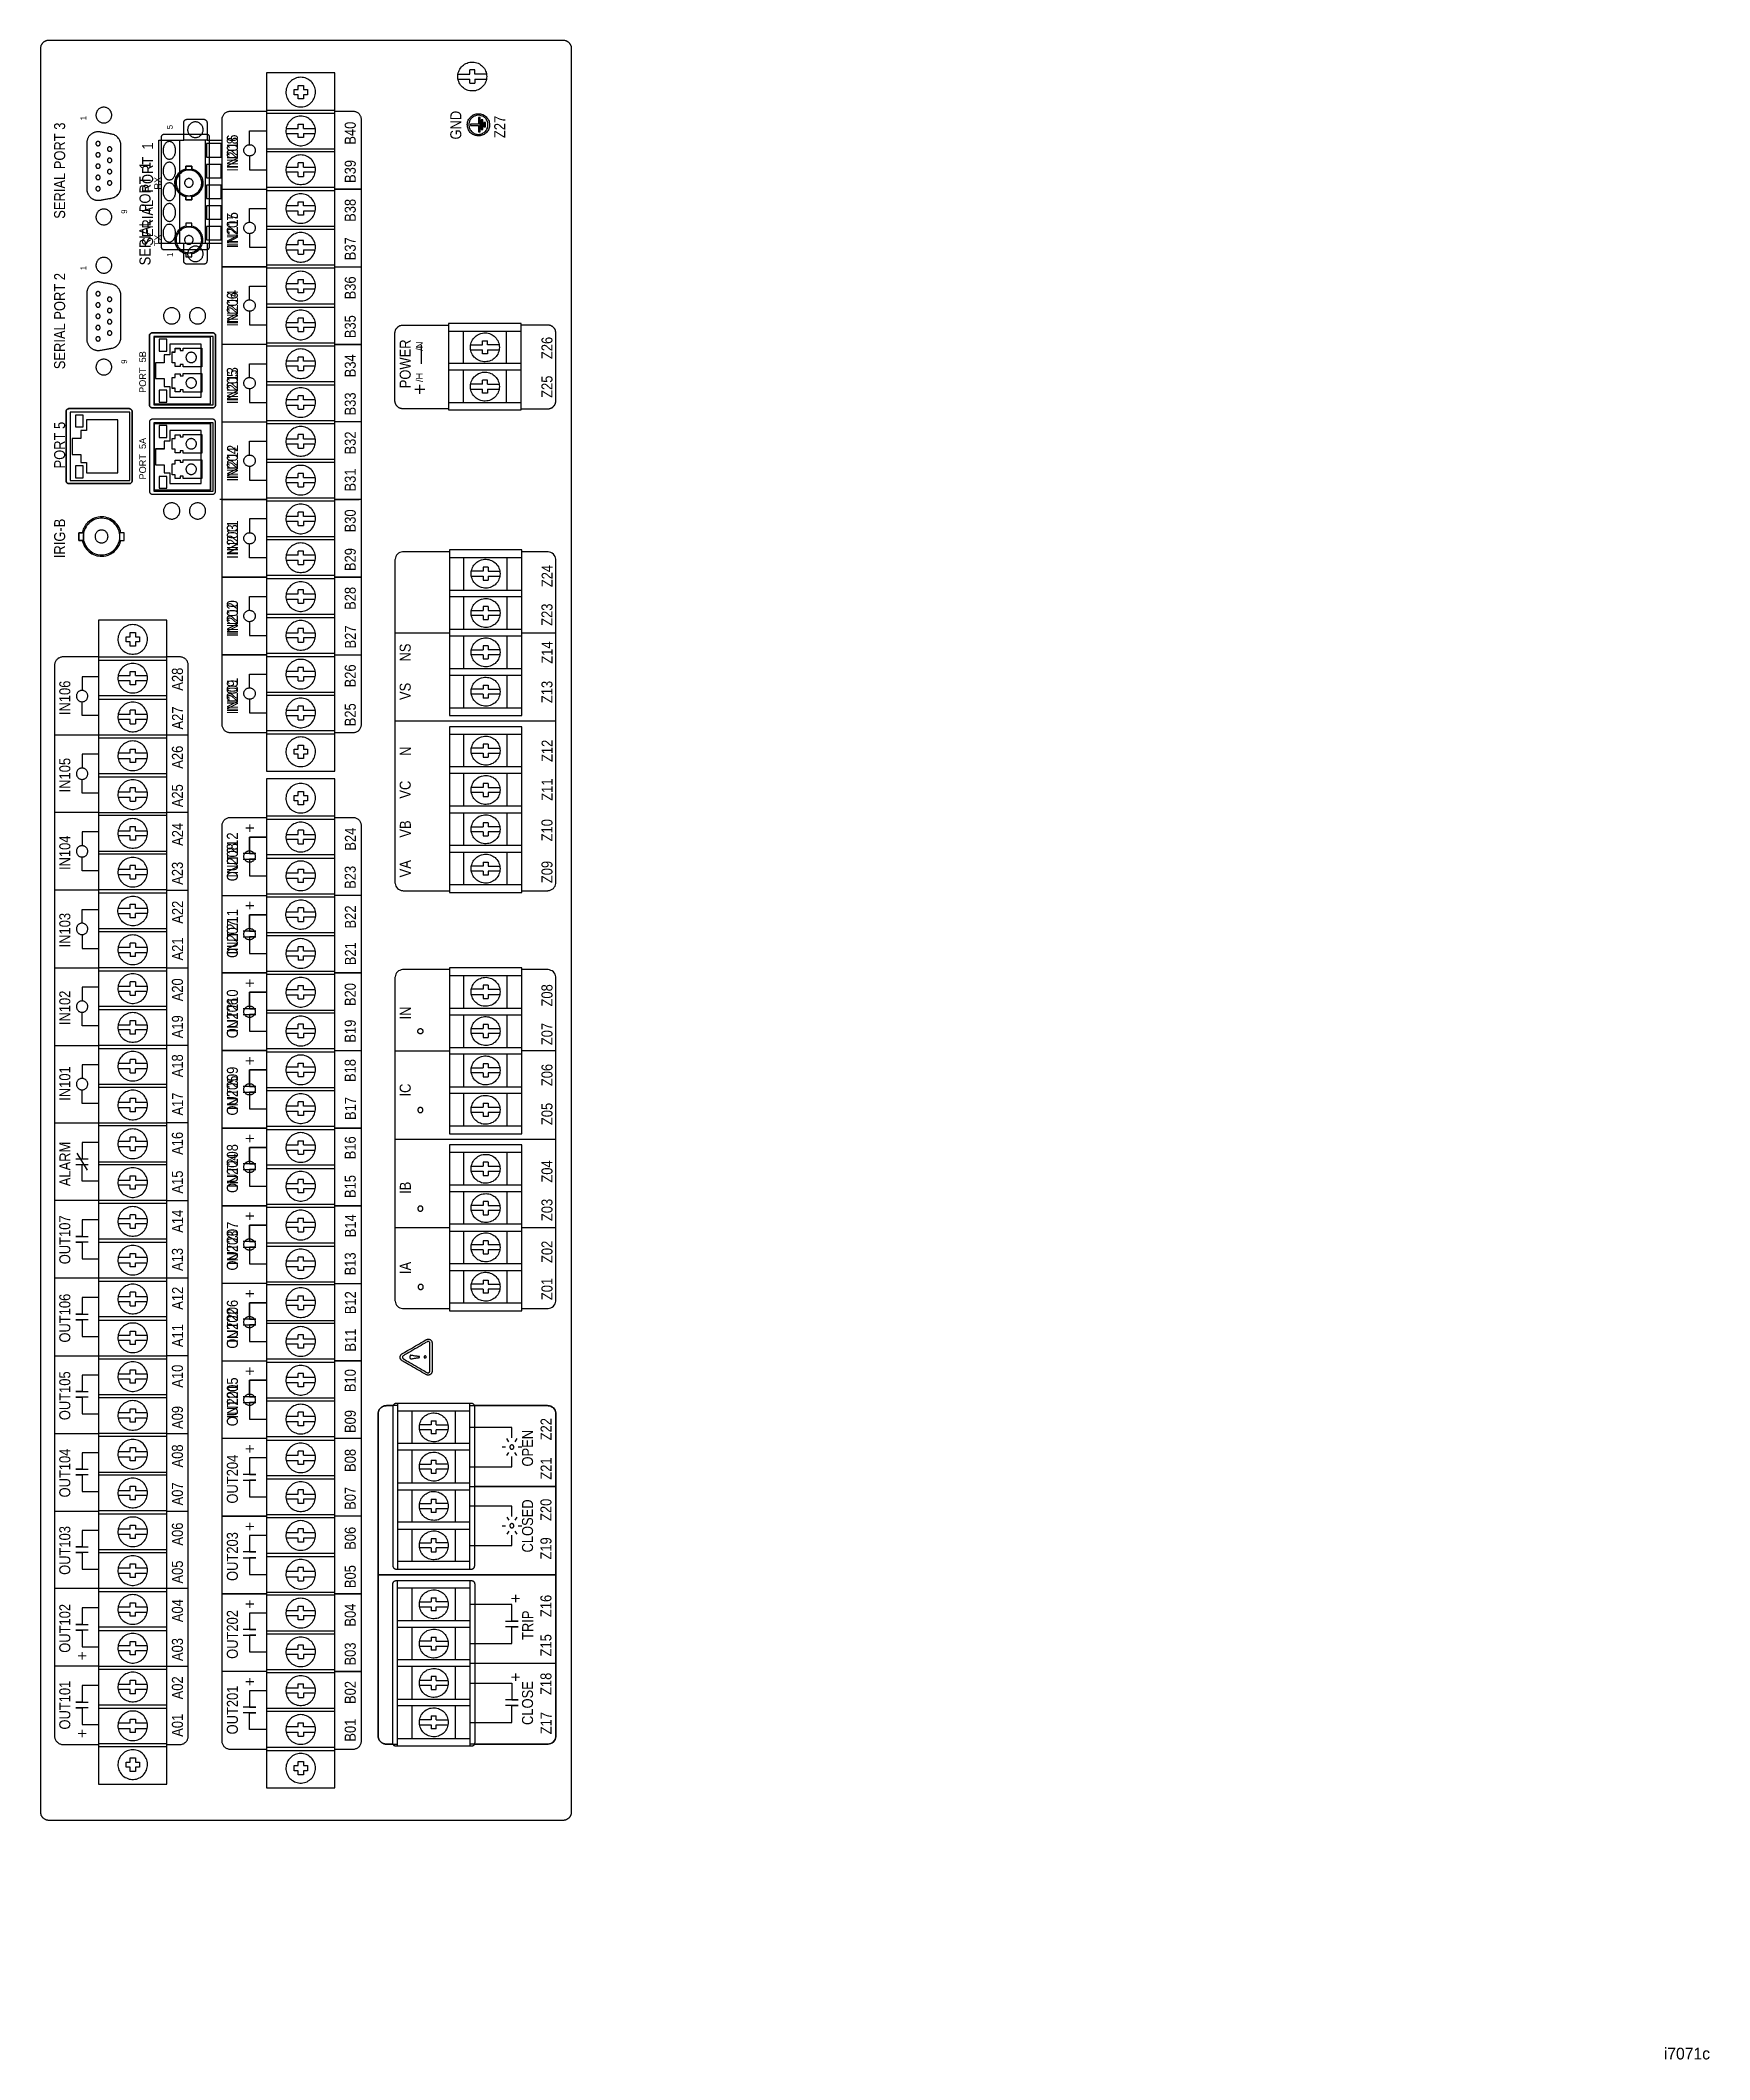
# Model space of a CAD drawing. Extents: x -11 to 35.7, y -8.8 to 26.3.
# Drawn here: x 19.58 to 35.71, y -8.75 to 10.76 of the extents above; entities that cross this region are included whole.
import ezdxf

# ---------------------------------------------------------------- set-up
doc = ezdxf.new("R2010")
doc.units = 0
doc.header["$MEASUREMENT"] = 0
for name, color, linetype in [('2_01__STANDARD_INTERFACE__', 7, 'CONTINUOUS'), ('2_02__STANDARD_PLUS_SAFELO', 7, 'CONTINUOUS'), ('2_03__STANDARD_INTERFACE_P', 7, 'CONTINUOUS'), ('2_04__STANDARD_PLUS_SAFELO', 7, 'CONTINUOUS'), ('3_01___1__10-100BASE_T__A', 7, 'CONTINUOUS'), ('3_02___1__10-100BASE_T__EI', 7, 'CONTINUOUS'), ('3_03___1__100BASE_FX_MM_LC', 7, 'CONTINUOUS'), ('3_04___1__100BASE_FX_MM_LC', 7, 'CONTINUOUS'), ('3_05___2__10-100BASE_T__EI', 7, 'CONTINUOUS'), ('3_06___2__100BASE_FX_MM_LC', 7, 'CONTINUOUS'), ('3_07___1__10-100BASE_T___1', 7, 'CONTINUOUS'), ('3_08___1__10-100BASE_T___1', 7, 'CONTINUOUS'), ('3_09___2__10-100BASE_T___1', 7, 'CONTINUOUS'), ('3_10___2__100BASE_FX_MM_LC', 7, 'CONTINUOUS'), ('4_02__ADDITIONAL_12_STD_OU', 7, 'CONTINUOUS'), ('4_03__ADDITIONAL_4_STD_OUT', 7, 'CONTINUOUS'), ('4_04__ADDITIONAL_12_HIGH_I', 7, 'CONTINUOUS'), ('5_00_DWG', 7, 'CONTINUOUS')]:
    doc.layers.add(name, color=color, linetype=linetype)

msp = doc.modelspace()

# ---------------------------------------------------------------- texts
at = {"layer": '3_01___1__10-100BASE_T__A', "attachment_point": 7, "rotation": 90}
for s, insert, char_height in [('\\fInterstate-Regular|b0|i0|c0|p34;\\W0.875;SERIAL  PORT  1', (20.668, 8.78), 0.10672), ('\\fInterstate-Regular|b0|i0|c0|p34;\\W0.875;5', (20.857, 9.907), 0.05667), ('\\fInterstate-Regular|b0|i0|c0|p34;\\W0.875;1', (20.857, 8.674), 0.05667)]:
    msp.add_mtext(s, dxfattribs=dict(at, insert=insert, char_height=char_height))
at = {"layer": '3_02___1__10-100BASE_T__EI', "attachment_point": 7, "rotation": 90}
for s, insert, char_height in [('\\fInterstate-Regular|b0|i0|c0|p34;\\W0.875;SERIAL  PORT  1', (20.668, 8.78), 0.10672), ('\\fInterstate-Regular|b0|i0|c0|p34;\\W0.875;5', (20.857, 9.907), 0.05667), ('\\fInterstate-Regular|b0|i0|c0|p34;\\W0.875;1', (20.857, 8.674), 0.05667)]:
    msp.add_mtext(s, dxfattribs=dict(at, insert=insert, char_height=char_height))
at = {"layer": '3_03___1__100BASE_FX_MM_LC', "attachment_point": 7, "rotation": 90}
for s, insert, char_height in [('\\fInterstate-Regular|b0|i0|c0|p34;\\W0.875;SERIAL  PORT  1', (20.668, 8.78), 0.10672), ('\\fInterstate-Regular|b0|i0|c0|p34;\\W0.875;5', (20.857, 9.907), 0.05667), ('\\fInterstate-Regular|b0|i0|c0|p34;\\W0.875;1', (20.857, 8.674), 0.05667)]:
    msp.add_mtext(s, dxfattribs=dict(at, insert=insert, char_height=char_height))
at = {"layer": '3_04___1__100BASE_FX_MM_LC', "attachment_point": 7, "rotation": 90}
for s, insert, char_height in [('\\fInterstate-Regular|b0|i0|c0|p34;\\W0.875;SERIAL  PORT  1', (20.668, 8.78), 0.10672), ('\\fInterstate-Regular|b0|i0|c0|p34;\\W0.875;5', (20.857, 9.907), 0.05667), ('\\fInterstate-Regular|b0|i0|c0|p34;\\W0.875;1', (20.857, 8.674), 0.05667)]:
    msp.add_mtext(s, dxfattribs=dict(at, insert=insert, char_height=char_height))
at = {"layer": '3_05___2__10-100BASE_T__EI', "attachment_point": 7, "rotation": 90}
for s, insert, char_height in [('\\fInterstate-Regular|b0|i0|c0|p34;\\W0.875;SERIAL  PORT  1', (20.668, 8.78), 0.10672), ('\\fInterstate-Regular|b0|i0|c0|p34;\\W0.875;5', (20.857, 9.907), 0.05667), ('\\fInterstate-Regular|b0|i0|c0|p34;\\W0.875;1', (20.857, 8.674), 0.05667)]:
    msp.add_mtext(s, dxfattribs=dict(at, insert=insert, char_height=char_height))
at = {"layer": '3_06___2__100BASE_FX_MM_LC', "attachment_point": 7, "rotation": 90}
for s, insert, char_height in [('\\fInterstate-Regular|b0|i0|c0|p34;\\W0.875;SERIAL  PORT  1', (20.668, 8.78), 0.10672), ('\\fInterstate-Regular|b0|i0|c0|p34;\\W0.875;5', (20.857, 9.907), 0.05667), ('\\fInterstate-Regular|b0|i0|c0|p34;\\W0.875;1', (20.857, 8.674), 0.05667)]:
    msp.add_mtext(s, dxfattribs=dict(at, insert=insert, char_height=char_height))
at = {"layer": '3_07___1__10-100BASE_T___1', "attachment_point": 7, "rotation": 90}
for s, insert, char_height in [('\\fInterstate-Regular|b0|i0|c0|p34;\\W0.875;SERIAL  PORT  1', (20.643, 8.591), 0.10672), ('\\fInterstate-Regular|b0|i0|c0|p34;\\W1;RX', (20.743, 9.323), 0.06611), ('\\fInterstate-Regular|b0|i0|c0|p34;\\W1;TX', (20.743, 8.776), 0.06611)]:
    msp.add_mtext(s, dxfattribs=dict(at, insert=insert, char_height=char_height))
at = {"layer": '3_08___1__10-100BASE_T___1', "attachment_point": 7, "rotation": 90}
for s, insert, char_height in [('\\fInterstate-Regular|b0|i0|c0|p34;\\W0.875;SERIAL  PORT  1', (20.643, 8.591), 0.10672), ('\\fInterstate-Regular|b0|i0|c0|p34;\\W1;RX', (20.743, 9.323), 0.06611), ('\\fInterstate-Regular|b0|i0|c0|p34;\\W1;TX', (20.743, 8.776), 0.06611)]:
    msp.add_mtext(s, dxfattribs=dict(at, insert=insert, char_height=char_height))
at = {"layer": '3_09___2__10-100BASE_T___1', "attachment_point": 7, "rotation": 90}
for s, insert, char_height in [('\\fInterstate-Regular|b0|i0|c0|p34;\\W0.875;SERIAL  PORT  1', (20.643, 8.591), 0.10672), ('\\fInterstate-Regular|b0|i0|c0|p34;\\W1;RX', (20.743, 9.323), 0.06611), ('\\fInterstate-Regular|b0|i0|c0|p34;\\W1;TX', (20.743, 8.776), 0.06611)]:
    msp.add_mtext(s, dxfattribs=dict(at, insert=insert, char_height=char_height))
at = {"layer": '3_10___2__100BASE_FX_MM_LC', "attachment_point": 7, "rotation": 90}
for s, insert, char_height in [('\\fInterstate-Regular|b0|i0|c0|p34;\\W0.875;SERIAL  PORT  1', (20.643, 8.591), 0.10672), ('\\fInterstate-Regular|b0|i0|c0|p34;\\W1;RX', (20.743, 9.323), 0.06611), ('\\fInterstate-Regular|b0|i0|c0|p34;\\W1;TX', (20.743, 8.776), 0.06611)]:
    msp.add_mtext(s, dxfattribs=dict(at, insert=insert, char_height=char_height))
at = {"layer": '4_02__ADDITIONAL_12_STD_OU', "char_height": 0.10672, "attachment_point": 7, "rotation": 90}
for s, insert in [('\\fInterstate-Regular|b0|i0|c0|p34;\\W0.875;B40', (22.626, 9.757)), ('\\fInterstate-Regular|b0|i0|c0|p34;\\W0.875;IN208', (21.487, 9.497)), ('\\fInterstate-Regular|b0|i0|c0|p34;\\W0.875;B39', (22.626, 9.387)), ('\\fInterstate-Regular|b0|i0|c0|p34;\\W0.875;B38', (22.626, 9.011)), ('\\fInterstate-Regular|b0|i0|c0|p34;\\W0.875;IN207', (21.487, 8.758)), ('\\fInterstate-Regular|b0|i0|c0|p34;\\W0.875;B37', (22.626, 8.64)), ('\\fInterstate-Regular|b0|i0|c0|p34;\\W0.875;B36', (22.626, 8.262)), ('\\fInterstate-Regular|b0|i0|c0|p34;\\W0.875;IN206', (21.487, 7.999)), ('\\fInterstate-Regular|b0|i0|c0|p34;\\W0.875;B35', (22.626, 7.887)), ('\\fInterstate-Regular|b0|i0|c0|p34;\\W0.875;B34', (22.626, 7.509)), ('\\fInterstate-Regular|b0|i0|c0|p34;\\W0.875;IN205', (21.487, 7.249)), ('\\fInterstate-Regular|b0|i0|c0|p34;\\W0.875;B33', (22.626, 7.14)), ('\\fInterstate-Regular|b0|i0|c0|p34;\\W0.875;IN204', (21.487, 6.502)), ('\\fInterstate-Regular|b0|i0|c0|p34;\\W0.875;B32', (22.626, 6.763)), ('\\fInterstate-Regular|b0|i0|c0|p34;\\W0.875;B31', (22.626, 6.405)), ('\\fInterstate-Regular|b0|i0|c0|p34;\\W0.875;IN203', (21.487, 5.754)), ('\\fInterstate-Regular|b0|i0|c0|p34;\\W0.875;B30', (22.626, 6.01)), ('\\fInterstate-Regular|b0|i0|c0|p34;\\W0.875;B29', (22.626, 5.636)), ('\\fInterstate-Regular|b0|i0|c0|p34;\\W0.875;B28', (22.626, 5.261)), ('\\fInterstate-Regular|b0|i0|c0|p34;\\W0.875;IN202', (21.487, 5.001)), ('\\fInterstate-Regular|b0|i0|c0|p34;\\W0.875;B27', (22.626, 4.888)), ('\\fInterstate-Regular|b0|i0|c0|p34;\\W0.875;B26', (22.626, 4.512)), ('\\fInterstate-Regular|b0|i0|c0|p34;\\W0.875;IN201', (21.487, 4.271)), ('\\fInterstate-Regular|b0|i0|c0|p34;\\W0.875;B25', (22.626, 4.136)), ('\\fInterstate-Regular|b0|i0|c0|p34;\\W0.875;B24', (22.626, 2.934)), ('\\fInterstate-Regular|b0|i0|c0|p34;\\W0.875;OUT212', (21.487, 2.638)), ('\\fInterstate-Regular|b0|i0|c0|p34;\\W0.875;B23', (22.626, 2.565)), ('\\fInterstate-Regular|b0|i0|c0|p34;\\W0.875;OUT211', (21.487, 1.897)), ('\\fInterstate-Regular|b0|i0|c0|p34;\\W0.875;B22', (22.626, 2.182)), ('\\fInterstate-Regular|b0|i0|c0|p34;\\W0.875;B21', (22.626, 1.827)), ('\\fInterstate-Regular|b0|i0|c0|p34;\\W0.875;OUT210', (21.487, 1.121)), ('\\fInterstate-Regular|b0|i0|c0|p34;\\W0.875;B20', (22.626, 1.432)), ('\\fInterstate-Regular|b0|i0|c0|p34;\\W0.875;B19', (22.626, 1.078)), ('\\fInterstate-Regular|b0|i0|c0|p34;\\W0.875;OUT209', (21.487, 0.374)), ('\\fInterstate-Regular|b0|i0|c0|p34;\\W0.875;B18', (22.626, 0.698)), ('\\fInterstate-Regular|b0|i0|c0|p34;\\W0.875;B17', (22.626, 0.331)), ('\\fInterstate-Regular|b0|i0|c0|p34;\\W0.875;OUT208', (21.487, -0.374)), ('\\fInterstate-Regular|b0|i0|c0|p34;\\W0.875;B16', (22.626, -0.049)), ('\\fInterstate-Regular|b0|i0|c0|p34;\\W0.875;B15', (22.626, -0.423)), ('\\fInterstate-Regular|b0|i0|c0|p34;\\W0.875;B14', (22.626, -0.802)), ('\\fInterstate-Regular|b0|i0|c0|p34;\\W0.875;OUT207', (21.487, -1.124)), ('\\fInterstate-Regular|b0|i0|c0|p34;\\W0.875;B13', (22.626, -1.171)), ('\\fInterstate-Regular|b0|i0|c0|p34;\\W0.875;B12', (22.626, -1.546)), ('\\fInterstate-Regular|b0|i0|c0|p34;\\W0.875;OUT206', (21.487, -1.879)), ('\\fInterstate-Regular|b0|i0|c0|p34;\\W0.875;B11', (22.626, -1.907)), ('\\fInterstate-Regular|b0|i0|c0|p34;\\W0.875;B10', (22.626, -2.299)), ('\\fInterstate-Regular|b0|i0|c0|p34;\\W0.875;OUT205', (21.487, -2.629)), ('\\fInterstate-Regular|b0|i0|c0|p34;\\W0.875;B09', (22.626, -2.694)), ('\\fInterstate-Regular|b0|i0|c0|p34;\\W0.875;OUT204', (21.487, -3.376)), ('\\fInterstate-Regular|b0|i0|c0|p34;\\W0.875;B08', (22.626, -3.07)), ('\\fInterstate-Regular|b0|i0|c0|p34;\\W0.875;B07', (22.626, -3.437)), ('\\fInterstate-Regular|b0|i0|c0|p34;\\W0.875;OUT203', (21.487, -4.124)), ('\\fInterstate-Regular|b0|i0|c0|p34;\\W0.875;B06', (22.626, -3.823)), ('\\fInterstate-Regular|b0|i0|c0|p34;\\W0.875;B05', (22.626, -4.193)), ('\\fInterstate-Regular|b0|i0|c0|p34;\\W0.875;OUT202', (21.487, -4.877)), ('\\fInterstate-Regular|b0|i0|c0|p34;\\W0.875;B04', (22.626, -4.565)), ('\\fInterstate-Regular|b0|i0|c0|p34;\\W0.875;B03', (22.626, -4.941)), ('\\fInterstate-Regular|b0|i0|c0|p34;\\W0.875;OUT201', (21.487, -5.607)), ('\\fInterstate-Regular|b0|i0|c0|p34;\\W0.875;B02', (22.626, -5.313)), ('\\fInterstate-Regular|b0|i0|c0|p34;\\W0.875;B01', (22.626, -5.677))]:
    msp.add_mtext(s, dxfattribs=dict(at, insert=insert))
at = {"layer": '4_03__ADDITIONAL_4_STD_OUT', "char_height": 0.10672, "attachment_point": 7, "rotation": 90}
for s, insert in [('\\fInterstate-Regular|b0|i0|c0|p34;\\W0.875;B40', (22.626, 9.757)), ('\\fInterstate-Regular|b0|i0|c0|p34;\\W0.875;IN216', (21.487, 9.522)), ('\\fInterstate-Regular|b0|i0|c0|p34;\\W0.875;B39', (22.626, 9.387)), ('\\fInterstate-Regular|b0|i0|c0|p34;\\W0.875;B38', (22.626, 9.011)), ('\\fInterstate-Regular|b0|i0|c0|p34;\\W0.875;IN215', (21.487, 8.772)), ('\\fInterstate-Regular|b0|i0|c0|p34;\\W0.875;B37', (22.626, 8.64)), ('\\fInterstate-Regular|b0|i0|c0|p34;\\W0.875;B36', (22.626, 8.262)), ('\\fInterstate-Regular|b0|i0|c0|p34;\\W0.875;IN214', (21.487, 8.02)), ('\\fInterstate-Regular|b0|i0|c0|p34;\\W0.875;B35', (22.626, 7.887)), ('\\fInterstate-Regular|b0|i0|c0|p34;\\W0.875;B34', (22.626, 7.509)), ('\\fInterstate-Regular|b0|i0|c0|p34;\\W0.875;IN213', (21.487, 7.274)), ('\\fInterstate-Regular|b0|i0|c0|p34;\\W0.875;B33', (22.626, 7.14)), ('\\fInterstate-Regular|b0|i0|c0|p34;\\W0.875;IN212', (21.487, 6.523)), ('\\fInterstate-Regular|b0|i0|c0|p34;\\W0.875;B32', (22.626, 6.763)), ('\\fInterstate-Regular|b0|i0|c0|p34;\\W0.875;B31', (22.626, 6.405)), ('\\fInterstate-Regular|b0|i0|c0|p34;\\W0.875;IN211', (21.487, 5.793)), ('\\fInterstate-Regular|b0|i0|c0|p34;\\W0.875;B30', (22.626, 6.01)), ('\\fInterstate-Regular|b0|i0|c0|p34;\\W0.875;B29', (22.626, 5.636)), ('\\fInterstate-Regular|b0|i0|c0|p34;\\W0.875;B28', (22.626, 5.261)), ('\\fInterstate-Regular|b0|i0|c0|p34;\\W0.875;IN210', (21.487, 5.021)), ('\\fInterstate-Regular|b0|i0|c0|p34;\\W0.875;B27', (22.626, 4.888)), ('\\fInterstate-Regular|b0|i0|c0|p34;\\W0.875;B26', (22.626, 4.512)), ('\\fInterstate-Regular|b0|i0|c0|p34;\\W0.875;IN209', (21.487, 4.252)), ('\\fInterstate-Regular|b0|i0|c0|p34;\\W0.875;B25', (22.626, 4.136)), ('\\fInterstate-Regular|b0|i0|c0|p34;\\W0.875;B24', (22.626, 2.934)), ('\\fInterstate-Regular|b0|i0|c0|p34;\\W0.875;IN208', (21.487, 2.674)), ('\\fInterstate-Regular|b0|i0|c0|p34;\\W0.875;B23', (22.626, 2.565)), ('\\fInterstate-Regular|b0|i0|c0|p34;\\W0.875;B22', (22.626, 2.182)), ('\\fInterstate-Regular|b0|i0|c0|p34;\\W0.875;IN207', (21.487, 1.93)), ('\\fInterstate-Regular|b0|i0|c0|p34;\\W0.875;B21', (22.626, 1.827)), ('\\fInterstate-Regular|b0|i0|c0|p34;\\W0.875;B20', (22.626, 1.432)), ('\\fInterstate-Regular|b0|i0|c0|p34;\\W0.875;IN206', (21.487, 1.177)), ('\\fInterstate-Regular|b0|i0|c0|p34;\\W0.875;B19', (22.626, 1.078)), ('\\fInterstate-Regular|b0|i0|c0|p34;\\W0.875;B18', (22.626, 0.698)), ('\\fInterstate-Regular|b0|i0|c0|p34;\\W0.875;IN205', (21.487, 0.427)), ('\\fInterstate-Regular|b0|i0|c0|p34;\\W0.875;B17', (22.626, 0.331)), ('\\fInterstate-Regular|b0|i0|c0|p34;\\W0.875;IN204', (21.487, -0.325)), ('\\fInterstate-Regular|b0|i0|c0|p34;\\W0.875;B16', (22.626, -0.049)), ('\\fInterstate-Regular|b0|i0|c0|p34;\\W0.875;B15', (22.626, -0.423)), ('\\fInterstate-Regular|b0|i0|c0|p34;\\W0.875;B14', (22.626, -0.802)), ('\\fInterstate-Regular|b0|i0|c0|p34;\\W0.875;IN203', (21.487, -1.071)), ('\\fInterstate-Regular|b0|i0|c0|p34;\\W0.875;B13', (22.626, -1.171)), ('\\fInterstate-Regular|b0|i0|c0|p34;\\W0.875;B12', (22.626, -1.546)), ('\\fInterstate-Regular|b0|i0|c0|p34;\\W0.875;IN202', (21.487, -1.822)), ('\\fInterstate-Regular|b0|i0|c0|p34;\\W0.875;B11', (22.626, -1.907)), ('\\fInterstate-Regular|b0|i0|c0|p34;\\W0.875;B10', (22.626, -2.299)), ('\\fInterstate-Regular|b0|i0|c0|p34;\\W0.875;IN201', (21.487, -2.553)), ('\\fInterstate-Regular|b0|i0|c0|p34;\\W0.875;B09', (22.626, -2.694)), ('\\fInterstate-Regular|b0|i0|c0|p34;\\W0.875;OUT204', (21.487, -3.376)), ('\\fInterstate-Regular|b0|i0|c0|p34;\\W0.875;B08', (22.626, -3.07)), ('\\fInterstate-Regular|b0|i0|c0|p34;\\W0.875;B07', (22.626, -3.437)), ('\\fInterstate-Regular|b0|i0|c0|p34;\\W0.875;OUT203', (21.487, -4.124)), ('\\fInterstate-Regular|b0|i0|c0|p34;\\W0.875;B06', (22.626, -3.823)), ('\\fInterstate-Regular|b0|i0|c0|p34;\\W0.875;B05', (22.626, -4.193)), ('\\fInterstate-Regular|b0|i0|c0|p34;\\W0.875;OUT202', (21.487, -4.877)), ('\\fInterstate-Regular|b0|i0|c0|p34;\\W0.875;B04', (22.626, -4.565)), ('\\fInterstate-Regular|b0|i0|c0|p34;\\W0.875;B03', (22.626, -4.941)), ('\\fInterstate-Regular|b0|i0|c0|p34;\\W0.875;OUT201', (21.487, -5.607)), ('\\fInterstate-Regular|b0|i0|c0|p34;\\W0.875;B02', (22.626, -5.313)), ('\\fInterstate-Regular|b0|i0|c0|p34;\\W0.875;B01', (22.626, -5.677))]:
    msp.add_mtext(s, dxfattribs=dict(at, insert=insert))
at = {"layer": '4_04__ADDITIONAL_12_HIGH_I', "char_height": 0.10672, "attachment_point": 7, "rotation": 90}
for s, insert in [('\\fInterstate-Regular|b0|i0|c0|p34;\\W0.875;B40', (22.626, 9.757)), ('\\fInterstate-Regular|b0|i0|c0|p34;\\W0.875;IN208', (21.487, 9.497)), ('\\fInterstate-Regular|b0|i0|c0|p34;\\W0.875;B39', (22.626, 9.387)), ('\\fInterstate-Regular|b0|i0|c0|p34;\\W0.875;B38', (22.626, 9.011)), ('\\fInterstate-Regular|b0|i0|c0|p34;\\W0.875;IN207', (21.487, 8.758)), ('\\fInterstate-Regular|b0|i0|c0|p34;\\W0.875;B37', (22.626, 8.64)), ('\\fInterstate-Regular|b0|i0|c0|p34;\\W0.875;B36', (22.626, 8.262)), ('\\fInterstate-Regular|b0|i0|c0|p34;\\W0.875;IN206', (21.487, 7.999)), ('\\fInterstate-Regular|b0|i0|c0|p34;\\W0.875;B35', (22.626, 7.887)), ('\\fInterstate-Regular|b0|i0|c0|p34;\\W0.875;B34', (22.626, 7.509)), ('\\fInterstate-Regular|b0|i0|c0|p34;\\W0.875;IN205', (21.487, 7.249)), ('\\fInterstate-Regular|b0|i0|c0|p34;\\W0.875;B33', (22.626, 7.14)), ('\\fInterstate-Regular|b0|i0|c0|p34;\\W0.875;IN204', (21.487, 6.502)), ('\\fInterstate-Regular|b0|i0|c0|p34;\\W0.875;B32', (22.626, 6.763)), ('\\fInterstate-Regular|b0|i0|c0|p34;\\W0.875;B31', (22.626, 6.405)), ('\\fInterstate-Regular|b0|i0|c0|p34;\\W0.875;IN203', (21.487, 5.754)), ('\\fInterstate-Regular|b0|i0|c0|p34;\\W0.875;B30', (22.626, 6.01)), ('\\fInterstate-Regular|b0|i0|c0|p34;\\W0.875;B29', (22.626, 5.636)), ('\\fInterstate-Regular|b0|i0|c0|p34;\\W0.875;B28', (22.626, 5.261)), ('\\fInterstate-Regular|b0|i0|c0|p34;\\W0.875;IN202', (21.487, 5.001)), ('\\fInterstate-Regular|b0|i0|c0|p34;\\W0.875;B27', (22.626, 4.888)), ('\\fInterstate-Regular|b0|i0|c0|p34;\\W0.875;B26', (22.626, 4.512)), ('\\fInterstate-Regular|b0|i0|c0|p34;\\W0.875;IN201', (21.487, 4.271)), ('\\fInterstate-Regular|b0|i0|c0|p34;\\W0.875;B25', (22.626, 4.136)), ('\\fInterstate-Regular|b0|i0|c0|p34;\\W0.875;B24', (22.626, 2.934)), ('\\fInterstate-Regular|b0|i0|c0|p34;\\W0.875;OUT212', (21.487, 2.638)), ('\\fInterstate-Regular|b0|i0|c0|p34;\\W0.875;B23', (22.626, 2.565)), ('\\fInterstate-Regular|b0|i0|c0|p34;\\W0.875;OUT211', (21.487, 1.897)), ('\\fInterstate-Regular|b0|i0|c0|p34;\\W0.875;B22', (22.626, 2.182)), ('\\fInterstate-Regular|b0|i0|c0|p34;\\W0.875;B21', (22.626, 1.827)), ('\\fInterstate-Regular|b0|i0|c0|p34;\\W0.875;OUT210', (21.487, 1.121)), ('\\fInterstate-Regular|b0|i0|c0|p34;\\W0.875;B20', (22.626, 1.432)), ('\\fInterstate-Regular|b0|i0|c0|p34;\\W0.875;B19', (22.626, 1.078)), ('\\fInterstate-Regular|b0|i0|c0|p34;\\W0.875;OUT209', (21.487, 0.374)), ('\\fInterstate-Regular|b0|i0|c0|p34;\\W0.875;B18', (22.626, 0.698)), ('\\fInterstate-Regular|b0|i0|c0|p34;\\W0.875;B17', (22.626, 0.331)), ('\\fInterstate-Regular|b0|i0|c0|p34;\\W0.875;OUT208', (21.487, -0.374)), ('\\fInterstate-Regular|b0|i0|c0|p34;\\W0.875;B16', (22.626, -0.049)), ('\\fInterstate-Regular|b0|i0|c0|p34;\\W0.875;B15', (22.626, -0.423)), ('\\fInterstate-Regular|b0|i0|c0|p34;\\W0.875;B14', (22.626, -0.802)), ('\\fInterstate-Regular|b0|i0|c0|p34;\\W0.875;OUT207', (21.487, -1.124)), ('\\fInterstate-Regular|b0|i0|c0|p34;\\W0.875;B13', (22.626, -1.171)), ('\\fInterstate-Regular|b0|i0|c0|p34;\\W0.875;B12', (22.626, -1.546)), ('\\fInterstate-Regular|b0|i0|c0|p34;\\W0.875;OUT206', (21.487, -1.879)), ('\\fInterstate-Regular|b0|i0|c0|p34;\\W0.875;B11', (22.626, -1.907)), ('\\fInterstate-Regular|b0|i0|c0|p34;\\W0.875;B10', (22.626, -2.299)), ('\\fInterstate-Regular|b0|i0|c0|p34;\\W0.875;OUT205', (21.487, -2.629)), ('\\fInterstate-Regular|b0|i0|c0|p34;\\W0.875;B09', (22.626, -2.694)), ('\\fInterstate-Regular|b0|i0|c0|p34;\\W0.875;OUT204', (21.487, -3.376)), ('\\fInterstate-Regular|b0|i0|c0|p34;\\W0.875;B08', (22.626, -3.07)), ('\\fInterstate-Regular|b0|i0|c0|p34;\\W0.875;B07', (22.626, -3.437)), ('\\fInterstate-Regular|b0|i0|c0|p34;\\W0.875;OUT203', (21.487, -4.124)), ('\\fInterstate-Regular|b0|i0|c0|p34;\\W0.875;B06', (22.626, -3.823)), ('\\fInterstate-Regular|b0|i0|c0|p34;\\W0.875;B05', (22.626, -4.193)), ('\\fInterstate-Regular|b0|i0|c0|p34;\\W0.875;OUT202', (21.487, -4.877)), ('\\fInterstate-Regular|b0|i0|c0|p34;\\W0.875;B04', (22.626, -4.565)), ('\\fInterstate-Regular|b0|i0|c0|p34;\\W0.875;B03', (22.626, -4.941)), ('\\fInterstate-Regular|b0|i0|c0|p34;\\W0.875;OUT201', (21.487, -5.607)), ('\\fInterstate-Regular|b0|i0|c0|p34;\\W0.875;B02', (22.626, -5.313)), ('\\fInterstate-Regular|b0|i0|c0|p34;\\W0.875;B01', (22.626, -5.677))]:
    msp.add_mtext(s, dxfattribs=dict(at, insert=insert))
at = {"layer": '4_04__ADDITIONAL_12_HIGH_I', "extrusion": (0, 0, -1), "char_height": 0.11333, "attachment_point": 7, "text_direction": (0, -1, 0)}
for insert in [(21.656, 3.197), (21.656, 2.447), (21.656, 1.697), (21.656, 0.947), (21.656, 0.197), (21.656, -0.553), (21.656, -1.303), (21.656, -2.053), (21.656, -2.803), (21.656, -3.553), (21.656, -4.303), (21.656, -5.053)]:
    msp.add_mtext('\\fInterstate-Regular|b0|i0|c0|p34;\\W1;+', dxfattribs=dict(at, insert=insert))
at = {"layer": '5_00_DWG', "attachment_point": 7, "rotation": 90}
for s, insert, char_height in [('\\fInterstate-Regular|b0|i0|c0|p34;\\W0.875;SERIAL PORT 3', (19.818, 9.041), 0.10672), ('\\fInterstate-Regular|b0|i0|c0|p34;\\W0.875;1', (20.021, 9.993), 0.05667), ('\\fInterstate-Regular|b0|i0|c0|p34;\\W0.875;GND', (23.646, 9.807), 0.10672), ('\\fInterstate-Regular|b0|i0|c0|p34;\\W0.875;Z27', (24.069, 9.821), 0.10672), ('\\fInterstate-Regular|b0|i0|c0|p34;\\W0.875;9', (20.416, 9.09), 0.05667), ('\\fInterstate-Regular|b0|i0|c0|p34;\\W0.875;SERIAL PORT 2', (19.818, 7.587), 0.10672), ('\\fInterstate-Regular|b0|i0|c0|p34;\\W0.875;1', (20.021, 8.544), 0.05667), ('\\fInterstate-Regular|b0|i0|c0|p34;\\W0.875;POWER', (23.157, 7.403), 0.10672), ('\\fInterstate-Regular|b0|i0|c0|p34;\\W1;/N', (23.273, 7.765), 0.06611), ('\\fInterstate-Regular|b0|i0|c0|p34;\\W1;—', (23.311, 7.636), 0.14167), ('\\fInterstate-Regular|b0|i0|c0|p34;\\W0.875;Z26', (24.527, 7.685), 0.10672), ('\\fInterstate-Regular|b0|i0|c0|p34;\\W0.875;9', (20.416, 7.64), 0.05667), ('\\fInterstate-Regular|b0|i0|c0|p34;\\W1;PORT  5B', (20.599, 7.358), 0.06611), ('\\fInterstate-Regular|b0|i0|c0|p34;\\W1;+', (23.311, 7.337), 0.14167), ('\\fInterstate-Regular|b0|i0|c0|p34;\\W1;/H', (23.273, 7.463), 0.06611), ('\\fInterstate-Regular|b0|i0|c0|p34;\\W0.875;Z25', (24.527, 7.31), 0.10672), ('\\fInterstate-Regular|b0|i0|c0|p34;\\W0.875;PORT 5', (19.818, 6.628), 0.10672), ('\\fInterstate-Regular|b0|i0|c0|p34;\\W1;PORT  5A', (20.599, 6.521), 0.06611), ('\\fInterstate-Regular|b0|i0|c0|p34;\\W0.875;IRIG-B', (19.818, 5.761), 0.10672), ('\\fInterstate-Regular|b0|i0|c0|p34;\\W0.875;Z24', (24.527, 5.48), 0.10672), ('\\fInterstate-Regular|b0|i0|c0|p34;\\W0.875;Z23', (24.527, 5.107), 0.10672), ('\\fInterstate-Regular|b0|i0|c0|p34;\\W0.875;NS', (23.157, 4.762), 0.10672), ('\\fInterstate-Regular|b0|i0|c0|p34;\\W0.875;Z14', (24.527, 4.741), 0.10672), ('\\fInterstate-Regular|b0|i0|c0|p34;\\W0.875;A28', (20.956, 4.48), 0.10672), ('\\fInterstate-Regular|b0|i0|c0|p34;\\W0.875;IN106', (19.868, 4.244), 0.10672), ('\\fInterstate-Regular|b0|i0|c0|p34;\\W0.875;VS', (23.157, 4.39), 0.10672), ('\\fInterstate-Regular|b0|i0|c0|p34;\\W0.875;Z13', (24.527, 4.36), 0.10672), ('\\fInterstate-Regular|b0|i0|c0|p34;\\W0.875;A27', (20.956, 4.105), 0.10672), ('\\fInterstate-Regular|b0|i0|c0|p34;\\W0.875;A26', (20.956, 3.726), 0.10672), ('\\fInterstate-Regular|b0|i0|c0|p34;\\W0.875;N', (23.157, 3.85), 0.10672), ('\\fInterstate-Regular|b0|i0|c0|p34;\\W0.875;Z12', (24.527, 3.791), 0.10672), ('\\fInterstate-Regular|b0|i0|c0|p34;\\W0.875;IN105', (19.868, 3.497), 0.10672), ('\\fInterstate-Regular|b0|i0|c0|p34;\\W0.875;A25', (20.956, 3.354), 0.10672), ('\\fInterstate-Regular|b0|i0|c0|p34;\\W0.875;VC', (23.157, 3.437), 0.10672), ('\\fInterstate-Regular|b0|i0|c0|p34;\\W0.875;Z11', (24.527, 3.416), 0.10672), ('\\fInterstate-Regular|b0|i0|c0|p34;\\W0.875;A24', (20.956, 2.98), 0.10672), ('\\fInterstate-Regular|b0|i0|c0|p34;\\W0.875;VB', (23.157, 3.06), 0.10672), ('\\fInterstate-Regular|b0|i0|c0|p34;\\W0.875;Z10', (24.527, 3.024), 0.10672), ('\\fInterstate-Regular|b0|i0|c0|p34;\\W0.875;IN104', (19.868, 2.747), 0.10672), ('\\fInterstate-Regular|b0|i0|c0|p34;\\W0.875;A23', (20.956, 2.604), 0.10672), ('\\fInterstate-Regular|b0|i0|c0|p34;\\W0.875;VA', (23.157, 2.676), 0.10672), ('\\fInterstate-Regular|b0|i0|c0|p34;\\W0.875;Z09', (24.527, 2.62), 0.10672), ('\\fInterstate-Regular|b0|i0|c0|p34;\\W0.875;A22', (20.956, 2.228), 0.10672), ('\\fInterstate-Regular|b0|i0|c0|p34;\\W0.875;IN103', (19.868, 1.999), 0.10672), ('\\fInterstate-Regular|b0|i0|c0|p34;\\W0.875;A21', (20.956, 1.873), 0.10672), ('\\fInterstate-Regular|b0|i0|c0|p34;\\W0.875;IN102', (19.868, 1.248), 0.10672), ('\\fInterstate-Regular|b0|i0|c0|p34;\\W0.875;A20', (20.956, 1.478), 0.10672), ('\\fInterstate-Regular|b0|i0|c0|p34;\\W0.875;Z08', (24.527, 1.428), 0.10672), ('\\fInterstate-Regular|b0|i0|c0|p34;\\W0.875;IN', (23.157, 1.303), 0.10672), ('\\fInterstate-Regular|b0|i0|c0|p34;\\W0.875;A19', (20.956, 1.121), 0.10672), ('\\fInterstate-Regular|b0|i0|c0|p34;\\W0.875;Z07', (24.527, 1.054), 0.10672), ('\\fInterstate-Regular|b0|i0|c0|p34;\\W0.875;IN101', (19.868, 0.517), 0.10672), ('\\fInterstate-Regular|b0|i0|c0|p34;\\W0.875;A18', (20.956, 0.744), 0.10672), ('\\fInterstate-Regular|b0|i0|c0|p34;\\W0.875;Z06', (24.527, 0.658), 0.10672), ('\\fInterstate-Regular|b0|i0|c0|p34;\\W0.875;A17', (20.956, 0.374), 0.10672), ('\\fInterstate-Regular|b0|i0|c0|p34;\\W0.875;IC', (23.157, 0.558), 0.10672), ('\\fInterstate-Regular|b0|i0|c0|p34;\\W0.875;Z05', (24.527, 0.282), 0.10672), ('\\fInterstate-Regular|b0|i0|c0|p34;\\W0.875;A16', (20.956, -0.006), 0.10672), ('\\fInterstate-Regular|b0|i0|c0|p34;\\W0.875;ALARM', (19.868, -0.309), 0.10672), ('\\fInterstate-Regular|b0|i0|c0|p34;\\W0.875;A15', (20.956, -0.38), 0.10672), ('\\fInterstate-Regular|b0|i0|c0|p34;\\W0.875;Z04', (24.527, -0.274), 0.10672), ('\\fInterstate-Regular|b0|i0|c0|p34;\\W0.875;IB', (23.157, -0.383), 0.10672), ('\\fInterstate-Regular|b0|i0|c0|p34;\\W0.875;A14', (20.956, -0.759), 0.10672), ('\\fInterstate-Regular|b0|i0|c0|p34;\\W0.875;Z03', (24.527, -0.646), 0.10672), ('\\fInterstate-Regular|b0|i0|c0|p34;\\W0.875;OUT107', (19.868, -1.063), 0.10672), ('\\fInterstate-Regular|b0|i0|c0|p34;\\W0.875;A13', (20.956, -1.128), 0.10672), ('\\fInterstate-Regular|b0|i0|c0|p34;\\W0.875;Z02', (24.527, -1.051), 0.10672), ('\\fInterstate-Regular|b0|i0|c0|p34;\\W0.875;IA', (23.157, -1.158), 0.10672), ('\\fInterstate-Regular|b0|i0|c0|p34;\\W0.875;OUT106', (19.868, -1.82), 0.10672), ('\\fInterstate-Regular|b0|i0|c0|p34;\\W0.875;A12', (20.956, -1.503), 0.10672), ('\\fInterstate-Regular|b0|i0|c0|p34;\\W0.875;Z01', (24.527, -1.41), 0.10672), ('\\fInterstate-Regular|b0|i0|c0|p34;\\W0.875;A11', (20.956, -1.864), 0.10672), ('\\fInterstate-Regular|b0|i0|c0|p34;\\W0.875;OUT105', (19.868, -2.57), 0.10672), ('\\fInterstate-Regular|b0|i0|c0|p34;\\W0.875;A10', (20.956, -2.256), 0.10672), ('\\fInterstate-Regular|b0|i0|c0|p34;\\W0.875;A09', (20.956, -2.655), 0.10672), ('\\fInterstate-Regular|b0|i0|c0|p34;\\W0.875;OPEN', (24.339, -3.018), 0.10672), ('\\fInterstate-Regular|b0|i0|c0|p34;\\W0.875;Z22', (24.517, -2.765), 0.10672), ('\\fInterstate-Regular|b0|i0|c0|p34;\\W0.875;OUT104', (19.868, -3.317), 0.10672), ('\\fInterstate-Regular|b0|i0|c0|p34;\\W0.875;A08', (20.956, -3.027), 0.10672), ('\\fInterstate-Regular|b0|i0|c0|p34;\\W0.875;Z21', (24.517, -3.145), 0.10672), ('\\fInterstate-Regular|b0|i0|c0|p34;\\W0.875;A07', (20.956, -3.394), 0.10672), ('\\fInterstate-Regular|b0|i0|c0|p34;\\W0.875;CLOSED', (24.339, -3.849), 0.10672), ('\\fInterstate-Regular|b0|i0|c0|p34;\\W0.875;Z20', (24.517, -3.544), 0.10672), ('\\fInterstate-Regular|b0|i0|c0|p34;\\W0.875;OUT103', (19.868, -4.065), 0.10672), ('\\fInterstate-Regular|b0|i0|c0|p34;\\W0.875;A06', (20.956, -3.782), 0.10672), ('\\fInterstate-Regular|b0|i0|c0|p34;\\W0.875;Z19', (24.517, -3.917), 0.10672), ('\\fInterstate-Regular|b0|i0|c0|p34;\\W0.875;A05', (20.956, -4.149), 0.10672), ('\\fInterstate-Regular|b0|i0|c0|p34;\\W1;+', (24.224, -4.338), 0.11424), ('\\fInterstate-Regular|b0|i0|c0|p34;\\W0.875;Z16', (24.517, -4.473), 0.10672), ('\\fInterstate-Regular|b0|i0|c0|p34;\\W0.875;OUT102', (19.868, -4.818), 0.10672), ('\\fInterstate-Regular|b0|i0|c0|p34;\\W0.875;A04', (20.956, -4.522), 0.10672), ('\\fInterstate-Regular|b0|i0|c0|p34;\\W0.875;TRIP', (24.339, -4.694), 0.10672), ('\\fInterstate-Regular|b0|i0|c0|p34;\\W0.875;A03', (20.956, -4.898), 0.10672), ('\\fInterstate-Regular|b0|i0|c0|p34;\\W0.875;Z15', (24.517, -4.853), 0.10672), ('\\fInterstate-Regular|b0|i0|c0|p34;\\W1;+', (20.036, -4.892), 0.11333), ('\\fInterstate-Regular|b0|i0|c0|p34;\\W0.875;A02', (20.956, -5.268), 0.10672), ('\\fInterstate-Regular|b0|i0|c0|p34;\\W1;+', (24.224, -5.099), 0.11424), ('\\fInterstate-Regular|b0|i0|c0|p34;\\W0.875;Z18', (24.517, -5.226), 0.10672), ('\\fInterstate-Regular|b0|i0|c0|p34;\\W0.875;OUT101', (19.868, -5.56), 0.10672), ('\\fInterstate-Regular|b0|i0|c0|p34;\\W0.875;CLOSE', (24.339, -5.516), 0.10672), ('\\fInterstate-Regular|b0|i0|c0|p34;\\W0.875;A01', (20.956, -5.63), 0.10672), ('\\fInterstate-Regular|b0|i0|c0|p34;\\W0.875;Z17', (24.517, -5.606), 0.10672), ('\\fInterstate-Regular|b0|i0|c0|p34;\\W1;+', (20.036, -5.642), 0.11333)]:
    msp.add_mtext(s, dxfattribs=dict(at, insert=insert, char_height=char_height))
at = {"layer": '5_00_DWG', "insert": (35.264, -8.75), "char_height": 0.11333, "attachment_point": 7}
msp.add_mtext('\\fInterstate-Regular|b0|i0|c0|p34;\\W1;i7071c', dxfattribs=at)

# ---------------------------------------------------------------- linework, layer by layer
at = {"layer": '2_01__STANDARD_INTERFACE__'}
for points in [[(22.985, -5.701), (22.985, -5.701), (22.983, -5.701), (22.98, -5.701), (22.976, -5.701), (22.972, -5.701), (22.967, -5.701), (22.961, -5.701), (22.956, -5.701), (22.95, -5.701), (22.944, -5.701), (22.939, -5.701), (22.934, -5.701), (22.929, -5.701), (22.926, -5.701), (22.923, -5.701), (22.921, -5.701), (22.92, -5.701), (22.917, -5.701), (22.913, -5.7), (22.909, -5.7), (22.906, -5.699), (22.902, -5.699), (22.898, -5.698), (22.895, -5.697), (22.892, -5.695), (22.888, -5.694), (22.885, -5.692), (22.882, -5.691), (22.878, -5.689), (22.875, -5.687), (22.872, -5.685), (22.869, -5.682), (22.867, -5.68), (22.864, -5.677), (22.861, -5.675), (22.859, -5.672), (22.857, -5.669), (22.854, -5.666), (22.852, -5.663), (22.851, -5.66), (22.849, -5.656), (22.847, -5.653), (22.846, -5.65), (22.845, -5.646), (22.843, -5.643), (22.843, -5.639), (22.842, -5.636), (22.841, -5.632), (22.841, -5.628), (22.841, -5.624), (22.84, -5.621), (22.84, -5.59), (22.84, -5.502), (22.84, -5.364), (22.84, -5.185), (22.84, -4.972), (22.84, -4.732), (22.84, -4.473), (22.84, -4.202), (22.84, -3.928), (22.84, -3.658), (22.84, -3.399), (22.84, -3.159), (22.84, -2.945), (22.84, -2.766), (22.84, -2.629), (22.84, -2.541), (22.84, -2.509), (22.841, -2.506), (22.841, -2.502), (22.841, -2.498), (22.842, -2.495), (22.843, -2.491), (22.843, -2.488), (22.845, -2.484), (22.846, -2.481), (22.847, -2.477), (22.849, -2.474), (22.851, -2.471), (22.852, -2.467), (22.854, -2.464), (22.857, -2.461), (22.859, -2.458), (22.861, -2.456), (22.864, -2.453), (22.867, -2.45), (22.869, -2.448), (22.872, -2.446), (22.875, -2.443), (22.878, -2.441), (22.882, -2.44), (22.885, -2.438), (22.888, -2.436), (22.892, -2.435), (22.895, -2.434), (22.898, -2.433), (22.902, -2.432), (22.906, -2.431), (22.909, -2.43), (22.913, -2.43), (22.917, -2.43), (22.92, -2.429), (22.921, -2.429), (22.923, -2.429), (22.926, -2.429), (22.929, -2.429), (22.934, -2.429), (22.939, -2.429), (22.944, -2.429), (22.95, -2.429), (22.956, -2.429), (22.961, -2.429), (22.967, -2.429), (22.972, -2.429), (22.976, -2.429), (22.98, -2.429), (22.983, -2.429), (22.985, -2.429), (22.985, -2.429)], [(23.772, -5.701), (23.774, -5.701), (23.778, -5.701), (23.785, -5.701), (23.795, -5.701), (23.808, -5.701), (23.823, -5.701), (23.84, -5.701), (23.859, -5.701), (23.879, -5.701), (23.902, -5.701), (23.925, -5.701), (23.95, -5.701), (23.976, -5.701), (24.003, -5.701), (24.059, -5.701), (24.175, -5.701), (24.231, -5.701), (24.285, -5.701), (24.311, -5.701), (24.336, -5.701), (24.359, -5.701), (24.38, -5.701), (24.4, -5.701), (24.418, -5.701), (24.434, -5.701), (24.448, -5.701), (24.46, -5.701), (24.469, -5.701), (24.475, -5.701), (24.478, -5.701), (24.485, -5.701), (24.498, -5.698), (24.511, -5.694), (24.523, -5.687), (24.534, -5.679), (24.543, -5.668), (24.55, -5.657), (24.555, -5.644), (24.558, -5.631), (24.558, -5.624), (24.559, -5.62), (24.559, -5.616), (24.559, -5.609), (24.559, -5.599), (24.559, -5.586), (24.559, -5.569), (24.559, -5.55), (24.559, -5.528), (24.559, -5.503), (24.559, -5.475), (24.559, -5.445), (24.559, -5.412), (24.559, -5.377), (24.559, -5.339), (24.559, -5.299), (24.559, -5.258), (24.559, -5.214), (24.559, -5.168), (24.559, -5.121), (24.559, -5.072), (24.559, -5.021), (24.559, -4.969), (24.559, -4.915), (24.559, -4.86), (24.559, -4.803), (24.559, -4.746), (24.559, -4.687), (24.559, -4.567), (24.559, -4.445), (24.559, -4.319), (24.559, -4.065), (24.559, -3.811), (24.559, -3.686), (24.559, -3.563), (24.559, -3.443), (24.559, -3.384), (24.559, -3.327), (24.559, -3.271), (24.559, -3.215), (24.559, -3.162), (24.559, -3.109), (24.559, -3.059), (24.559, -3.009), (24.559, -2.962), (24.559, -2.916), (24.559, -2.872), (24.559, -2.831), (24.559, -2.791), (24.559, -2.754), (24.559, -2.718), (24.559, -2.686), (24.559, -2.655), (24.559, -2.628), (24.559, -2.603), (24.559, -2.58), (24.559, -2.561), (24.559, -2.544), (24.559, -2.531), (24.559, -2.521), (24.559, -2.514), (24.559, -2.51), (24.558, -2.507), (24.558, -2.5), (24.555, -2.486), (24.55, -2.474), (24.543, -2.462), (24.534, -2.452), (24.523, -2.443), (24.511, -2.436), (24.498, -2.432), (24.485, -2.43), (24.478, -2.429), (24.475, -2.429), (24.469, -2.429), (24.46, -2.429), (24.448, -2.429), (24.434, -2.429), (24.418, -2.429), (24.4, -2.429), (24.38, -2.429), (24.359, -2.429), (24.336, -2.429), (24.311, -2.429), (24.285, -2.429), (24.231, -2.429), (24.175, -2.429), (24.059, -2.429), (24.003, -2.429), (23.976, -2.429), (23.95, -2.429), (23.925, -2.429), (23.902, -2.429), (23.879, -2.429), (23.859, -2.429), (23.84, -2.429), (23.823, -2.429), (23.808, -2.429), (23.795, -2.429), (23.785, -2.429), (23.778, -2.429), (23.774, -2.429), (23.772, -2.429)], [(24.133, -2.741), (24.133, -2.641), (23.774, -2.641)], [(23.774, -3.021), (24.133, -3.021), (24.133, -2.922)], [(24.559, -3.21), (23.774, -3.21)], [(24.133, -3.501), (24.133, -3.401), (23.774, -3.401)], [(23.774, -3.781), (24.133, -3.781), (24.133, -3.682)], [(24.559, -4.066), (22.84, -4.066)], [(24.073, -4.513), (24.193, -4.513), (24.133, -4.513), (24.133, -4.35), (23.774, -4.35)], [(23.774, -4.73), (24.133, -4.73), (24.133, -4.568), (24.193, -4.568), (24.073, -4.568)], [(23.774, -4.92), (24.559, -4.92)], [(23.774, -5.111), (24.133, -5.111), (24.133, -5.273), (24.193, -5.273), (24.073, -5.273)], [(23.774, -5.491), (24.133, -5.491), (24.133, -5.328), (24.193, -5.328), (24.073, -5.328)]]:
    msp.add_lwpolyline(points, dxfattribs=at)
for points in [[(23.014, -2.409), (23.011, -2.409), (23.008, -2.409), (23.005, -2.41), (23.003, -2.411), (23, -2.412), (22.998, -2.413), (22.996, -2.415), (22.993, -2.417), (22.992, -2.419), (22.99, -2.421), (22.988, -2.423), (22.987, -2.425), (22.986, -2.428), (22.985, -2.43), (22.984, -2.433), (22.984, -2.436), (22.984, -2.439), (22.984, -2.451), (22.984, -2.49), (22.984, -2.555), (22.984, -2.64), (22.984, -2.742), (22.984, -2.858), (22.984, -2.984), (22.984, -3.116), (22.984, -3.251), (22.984, -3.385), (22.984, -3.513), (22.984, -3.633), (22.984, -3.741), (22.984, -3.834), (22.984, -3.906), (22.984, -3.956), (22.984, -3.978), (22.984, -3.981), (22.984, -3.984), (22.985, -3.987), (22.985, -3.989), (22.986, -3.992), (22.988, -3.994), (22.989, -3.996), (22.991, -3.999), (22.993, -4), (22.995, -4.002), (22.997, -4.004), (22.999, -4.005), (23.002, -4.006), (23.004, -4.007), (23.007, -4.008), (23.01, -4.009), (23.012, -4.009), (23.016, -4.009), (23.032, -4.009), (23.06, -4.009), (23.098, -4.009), (23.145, -4.009), (23.198, -4.009), (23.257, -4.009), (23.319, -4.009), (23.383, -4.009), (23.446, -4.009), (23.508, -4.009), (23.566, -4.009), (23.619, -4.009), (23.665, -4.009), (23.701, -4.009), (23.728, -4.009), (23.742, -4.009), (23.745, -4.009), (23.748, -4.009), (23.751, -4.008), (23.753, -4.007), (23.756, -4.006), (23.758, -4.005), (23.76, -4.004), (23.763, -4.002), (23.765, -4), (23.766, -3.998), (23.768, -3.996), (23.77, -3.994), (23.771, -3.991), (23.772, -3.989), (23.773, -3.986), (23.773, -3.984), (23.773, -3.981), (23.774, -3.977), (23.774, -3.951), (23.774, -3.898), (23.774, -3.823), (23.774, -3.729), (23.774, -3.619), (23.774, -3.498), (23.774, -3.368), (23.774, -3.234), (23.774, -3.1), (23.774, -2.968), (23.774, -2.843), (23.774, -2.729), (23.774, -2.628), (23.774, -2.545), (23.774, -2.484), (23.774, -2.448), (23.774, -2.438), (23.773, -2.435), (23.773, -2.433), (23.772, -2.43), (23.771, -2.427), (23.77, -2.425), (23.769, -2.423), (23.767, -2.42), (23.765, -2.418), (23.763, -2.416), (23.761, -2.415), (23.759, -2.413), (23.757, -2.412), (23.754, -2.411), (23.752, -2.41), (23.749, -2.409), (23.746, -2.409), (23.743, -2.409), (23.734, -2.409), (23.713, -2.409), (23.679, -2.409), (23.637, -2.409), (23.587, -2.409), (23.53, -2.409), (23.47, -2.409), (23.407, -2.409), (23.343, -2.409), (23.28, -2.409), (23.22, -2.409), (23.164, -2.409), (23.114, -2.409), (23.073, -2.409), (23.041, -2.409), (23.021, -2.409)], [(23.744, -4.121), (23.746, -4.121), (23.749, -4.122), (23.752, -4.122), (23.754, -4.123), (23.757, -4.124), (23.759, -4.126), (23.762, -4.127), (23.764, -4.129), (23.766, -4.131), (23.767, -4.133), (23.769, -4.135), (23.77, -4.137), (23.771, -4.14), (23.772, -4.142), (23.773, -4.145), (23.773, -4.148), (23.774, -4.151), (23.774, -4.163), (23.774, -4.202), (23.774, -4.267), (23.774, -4.352), (23.774, -4.454), (23.774, -4.571), (23.774, -4.696), (23.774, -4.829), (23.774, -4.963), (23.774, -5.097), (23.774, -5.226), (23.774, -5.346), (23.774, -5.454), (23.774, -5.546), (23.774, -5.618), (23.774, -5.668), (23.774, -5.69), (23.773, -5.693), (23.773, -5.696), (23.773, -5.699), (23.772, -5.701), (23.771, -5.704), (23.769, -5.706), (23.768, -5.709), (23.766, -5.711), (23.764, -5.713), (23.762, -5.715), (23.76, -5.716), (23.758, -5.718), (23.755, -5.719), (23.753, -5.72), (23.75, -5.72), (23.747, -5.721), (23.745, -5.721), (23.741, -5.721), (23.725, -5.721), (23.697, -5.721), (23.659, -5.721), (23.613, -5.721), (23.559, -5.721), (23.5, -5.721), (23.438, -5.721), (23.375, -5.721), (23.311, -5.721), (23.249, -5.721), (23.191, -5.721), (23.138, -5.721), (23.093, -5.721), (23.056, -5.721), (23.029, -5.721), (23.015, -5.721), (23.012, -5.721), (23.009, -5.721), (23.007, -5.72), (23.004, -5.72), (23.001, -5.719), (22.999, -5.717), (22.997, -5.716), (22.994, -5.714), (22.992, -5.712), (22.991, -5.711), (22.989, -5.708), (22.988, -5.706), (22.986, -5.704), (22.985, -5.701), (22.984, -5.699), (22.984, -5.696), (22.984, -5.693), (22.984, -5.689), (22.984, -5.663), (22.984, -5.611), (22.984, -5.535), (22.984, -5.441), (22.984, -5.331), (22.984, -5.21), (22.984, -5.08), (22.984, -4.946), (22.984, -4.812), (22.984, -4.68), (22.984, -4.555), (22.984, -4.441), (22.984, -4.34), (22.984, -4.258), (22.984, -4.196), (22.984, -4.16), (22.984, -4.15), (22.984, -4.148), (22.984, -4.145), (22.985, -4.142), (22.986, -4.14), (22.987, -4.137), (22.988, -4.135), (22.99, -4.133), (22.992, -4.131), (22.994, -4.129), (22.996, -4.127), (22.998, -4.125), (23, -4.124), (23.003, -4.123), (23.006, -4.122), (23.008, -4.122), (23.011, -4.121), (23.014, -4.121), (23.023, -4.121), (23.045, -4.121), (23.078, -4.121), (23.12, -4.121), (23.171, -4.121), (23.227, -4.121), (23.288, -4.121), (23.351, -4.121), (23.414, -4.121), (23.477, -4.121), (23.538, -4.121), (23.593, -4.121), (23.643, -4.121), (23.684, -4.121), (23.716, -4.121), (23.736, -4.121)]]:
    msp.add_lwpolyline(points, close=True, dxfattribs=at)
at = {"layer": '2_02__STANDARD_PLUS_SAFELO'}
for points in [[(23.028, -2.429), (23.027, -2.429), (23.024, -2.429), (23.02, -2.429), (23.013, -2.429), (23.006, -2.429), (22.998, -2.429), (22.989, -2.429), (22.979, -2.429), (22.97, -2.429), (22.96, -2.429), (22.951, -2.429), (22.943, -2.429), (22.936, -2.429), (22.929, -2.429), (22.925, -2.429), (22.922, -2.429), (22.92, -2.429), (22.917, -2.43), (22.913, -2.43), (22.909, -2.43), (22.906, -2.431), (22.902, -2.432), (22.898, -2.433), (22.895, -2.434), (22.892, -2.435), (22.888, -2.436), (22.885, -2.438), (22.882, -2.44), (22.878, -2.441), (22.875, -2.443), (22.872, -2.446), (22.869, -2.448), (22.867, -2.45), (22.864, -2.453), (22.861, -2.456), (22.859, -2.458), (22.857, -2.461), (22.854, -2.464), (22.852, -2.467), (22.851, -2.471), (22.849, -2.474), (22.847, -2.477), (22.846, -2.481), (22.845, -2.484), (22.843, -2.488), (22.843, -2.491), (22.842, -2.495), (22.841, -2.498), (22.841, -2.502), (22.841, -2.506), (22.84, -2.509), (22.84, -2.541), (22.84, -2.629), (22.84, -2.766), (22.84, -2.945), (22.84, -3.159), (22.84, -3.399), (22.84, -3.658), (22.84, -3.928), (22.84, -4.202), (22.84, -4.473), (22.84, -4.732), (22.84, -4.972), (22.84, -5.185), (22.84, -5.364), (22.84, -5.502), (22.84, -5.59), (22.84, -5.621), (22.841, -5.624), (22.841, -5.628), (22.841, -5.632), (22.842, -5.636), (22.843, -5.639), (22.843, -5.643), (22.845, -5.646), (22.846, -5.65), (22.847, -5.653), (22.849, -5.656), (22.851, -5.66), (22.852, -5.663), (22.854, -5.666), (22.857, -5.669), (22.859, -5.672), (22.861, -5.675), (22.864, -5.677), (22.867, -5.68), (22.869, -5.682), (22.872, -5.685), (22.875, -5.687), (22.878, -5.689), (22.882, -5.691), (22.885, -5.692), (22.888, -5.694), (22.892, -5.695), (22.895, -5.697), (22.898, -5.698), (22.902, -5.699), (22.906, -5.699), (22.909, -5.7), (22.913, -5.7), (22.917, -5.701), (22.92, -5.701), (22.922, -5.701), (22.925, -5.701), (22.929, -5.701), (22.936, -5.701), (22.943, -5.701), (22.951, -5.701), (22.96, -5.701), (22.97, -5.701), (22.979, -5.701), (22.989, -5.701), (22.998, -5.701), (23.006, -5.701), (23.013, -5.701), (23.02, -5.701), (23.024, -5.701), (23.027, -5.701), (23.028, -5.701)], [(23.028, -2.409), (23.028, -4.011), (23.728, -4.011), (23.728, -2.409), (23.028, -2.409)], [(23.728, -2.482), (23.028, -2.482)], [(23.168, -2.797), (23.168, -2.482)], [(23.589, -2.797), (23.589, -2.482)], [(23.728, -2.429), (23.73, -2.429), (23.735, -2.429), (23.742, -2.429), (23.753, -2.429), (23.766, -2.429), (23.782, -2.429), (23.8, -2.429), (23.82, -2.429), (23.842, -2.429), (23.866, -2.429), (23.891, -2.429), (23.918, -2.429), (23.945, -2.429), (23.974, -2.429), (24.033, -2.429), (24.156, -2.429), (24.216, -2.429), (24.274, -2.429), (24.301, -2.429), (24.327, -2.429), (24.351, -2.429), (24.374, -2.429), (24.395, -2.429), (24.415, -2.429), (24.432, -2.429), (24.446, -2.429), (24.458, -2.429), (24.468, -2.429), (24.475, -2.429), (24.478, -2.429), (24.485, -2.43), (24.498, -2.432), (24.511, -2.436), (24.523, -2.443), (24.534, -2.452), (24.543, -2.462), (24.55, -2.474), (24.555, -2.486), (24.558, -2.5), (24.558, -2.507), (24.559, -2.51), (24.559, -2.514), (24.559, -2.521), (24.559, -2.531), (24.559, -2.544), (24.559, -2.561), (24.559, -2.58), (24.559, -2.603), (24.559, -2.628), (24.559, -2.655), (24.559, -2.686), (24.559, -2.718), (24.559, -2.754), (24.559, -2.791), (24.559, -2.831), (24.559, -2.872), (24.559, -2.916), (24.559, -2.962), (24.559, -3.009), (24.559, -3.059), (24.559, -3.109), (24.559, -3.162), (24.559, -3.215), (24.559, -3.271), (24.559, -3.327), (24.559, -3.384), (24.559, -3.443), (24.559, -3.563), (24.559, -3.686), (24.559, -3.811), (24.559, -4.065), (24.559, -4.319), (24.559, -4.445), (24.559, -4.567), (24.559, -4.687), (24.559, -4.746), (24.559, -4.803), (24.559, -4.86), (24.559, -4.915), (24.559, -4.969), (24.559, -5.021), (24.559, -5.072), (24.559, -5.121), (24.559, -5.168), (24.559, -5.214), (24.559, -5.258), (24.559, -5.299), (24.559, -5.339), (24.559, -5.377), (24.559, -5.412), (24.559, -5.445), (24.559, -5.475), (24.559, -5.503), (24.559, -5.528), (24.559, -5.55), (24.559, -5.569), (24.559, -5.586), (24.559, -5.599), (24.559, -5.609), (24.559, -5.616), (24.559, -5.62), (24.558, -5.624), (24.558, -5.631), (24.555, -5.644), (24.55, -5.657), (24.543, -5.668), (24.534, -5.679), (24.523, -5.687), (24.511, -5.694), (24.498, -5.698), (24.485, -5.701), (24.478, -5.701), (24.475, -5.701), (24.468, -5.701), (24.458, -5.701), (24.446, -5.701), (24.432, -5.701), (24.415, -5.701), (24.395, -5.701), (24.374, -5.701), (24.351, -5.701), (24.327, -5.701), (24.301, -5.701), (24.274, -5.701), (24.216, -5.701), (24.156, -5.701), (24.033, -5.701), (23.974, -5.701), (23.945, -5.701), (23.918, -5.701), (23.891, -5.701), (23.866, -5.701), (23.842, -5.701), (23.82, -5.701), (23.8, -5.701), (23.782, -5.701), (23.766, -5.701), (23.753, -5.701), (23.742, -5.701), (23.735, -5.701), (23.73, -5.701), (23.728, -5.701)], [(23.354, -2.615), (23.241, -2.615)], [(23.354, -2.664), (23.241, -2.664)], [(23.354, -2.576), (23.354, -2.615)], [(23.354, -2.576), (23.403, -2.576)], [(23.354, -2.664), (23.354, -2.703)], [(23.403, -2.703), (23.354, -2.703)], [(23.403, -2.615), (23.403, -2.576)], [(23.403, -2.615), (23.516, -2.615)], [(23.403, -2.703), (23.403, -2.664)], [(23.516, -2.664), (23.403, -2.664)], [(24.133, -2.741), (24.133, -2.641), (23.728, -2.641)], [(23.728, -2.797), (23.028, -2.797)], [(23.728, -2.861), (23.028, -2.861)], [(23.168, -3.176), (23.168, -2.861)], [(23.589, -3.176), (23.589, -2.861)], [(23.728, -3.021), (24.133, -3.021), (24.133, -2.922)], [(23.241, -2.994), (23.354, -2.994)], [(23.354, -3.043), (23.241, -3.043)], [(23.354, -2.955), (23.354, -2.994)], [(23.354, -2.955), (23.403, -2.955)], [(23.354, -3.043), (23.354, -3.082)], [(23.354, -3.082), (23.403, -3.082)], [(23.403, -2.994), (23.403, -2.955)], [(23.516, -2.994), (23.403, -2.994)], [(23.403, -3.082), (23.403, -3.043)], [(23.516, -3.043), (23.403, -3.043)], [(23.028, -3.176), (23.728, -3.176)], [(23.028, -3.242), (23.728, -3.242)], [(23.168, -3.557), (23.168, -3.242)], [(23.589, -3.557), (23.589, -3.242)], [(23.728, -3.21), (24.559, -3.21)], [(23.241, -3.375), (23.354, -3.375)], [(23.241, -3.423), (23.354, -3.423)], [(23.354, -3.335), (23.354, -3.375)], [(23.354, -3.335), (23.403, -3.335)], [(23.354, -3.423), (23.354, -3.463)], [(23.403, -3.463), (23.354, -3.463)], [(23.403, -3.375), (23.403, -3.335)], [(23.516, -3.375), (23.403, -3.375)], [(23.403, -3.463), (23.403, -3.423)], [(23.403, -3.423), (23.516, -3.423)], [(24.133, -3.501), (24.133, -3.401), (23.728, -3.401)], [(23.728, -3.557), (23.028, -3.557)], [(23.028, -3.622), (23.728, -3.622)], [(23.168, -3.937), (23.168, -3.622)], [(23.589, -3.937), (23.589, -3.622)], [(23.728, -3.781), (24.133, -3.781), (24.133, -3.682)], [(23.241, -3.755), (23.354, -3.755)], [(23.354, -3.804), (23.241, -3.804)], [(23.354, -3.716), (23.354, -3.755)], [(23.403, -3.716), (23.354, -3.716)], [(23.354, -3.804), (23.354, -3.843)], [(23.354, -3.843), (23.403, -3.843)], [(23.403, -3.755), (23.403, -3.716)], [(23.516, -3.755), (23.403, -3.755)], [(23.403, -3.843), (23.403, -3.804)], [(23.516, -3.804), (23.403, -3.804)], [(22.84, -4.066), (24.559, -4.066)], [(23.728, -3.937), (23.028, -3.937)], [(23.728, -4.119), (23.728, -5.721), (23.028, -5.721), (23.028, -4.119), (23.728, -4.119)], [(23.028, -4.192), (23.728, -4.192)], [(23.168, -4.507), (23.168, -4.192)], [(23.354, -4.286), (23.354, -4.325)], [(23.354, -4.286), (23.403, -4.286)], [(23.403, -4.325), (23.403, -4.286)], [(23.589, -4.507), (23.589, -4.192)], [(23.241, -4.325), (23.354, -4.325)], [(23.241, -4.374), (23.354, -4.374)], [(23.354, -4.374), (23.354, -4.413)], [(23.403, -4.413), (23.354, -4.413)], [(23.516, -4.325), (23.403, -4.325)], [(23.403, -4.413), (23.403, -4.374)], [(23.403, -4.374), (23.516, -4.374)], [(24.073, -4.513), (24.193, -4.513), (24.133, -4.513), (24.133, -4.35), (23.728, -4.35)], [(23.028, -4.507), (23.728, -4.507)], [(23.028, -4.571), (23.728, -4.571)], [(23.168, -4.886), (23.168, -4.571)], [(23.354, -4.666), (23.354, -4.705)], [(23.354, -4.666), (23.403, -4.666)], [(23.403, -4.705), (23.403, -4.666)], [(23.589, -4.886), (23.589, -4.571)], [(23.728, -4.73), (24.133, -4.73), (24.133, -4.568), (24.193, -4.568), (24.073, -4.568)], [(23.354, -4.705), (23.241, -4.705)], [(23.241, -4.754), (23.354, -4.754)], [(23.354, -4.754), (23.354, -4.793)], [(23.403, -4.793), (23.354, -4.793)], [(23.403, -4.705), (23.516, -4.705)], [(23.403, -4.793), (23.403, -4.754)], [(23.403, -4.754), (23.516, -4.754)], [(23.728, -4.886), (23.028, -4.886)], [(23.728, -4.952), (23.028, -4.952)], [(23.168, -5.267), (23.168, -4.952)], [(23.354, -5.046), (23.354, -5.085)], [(23.403, -5.046), (23.354, -5.046)], [(23.403, -5.085), (23.403, -5.046)], [(23.589, -5.267), (23.589, -4.952)], [(23.728, -4.92), (24.559, -4.92)], [(23.028, -5.267), (23.728, -5.267)], [(23.354, -5.085), (23.241, -5.085)], [(23.354, -5.134), (23.241, -5.134)], [(23.354, -5.134), (23.354, -5.173)], [(23.354, -5.173), (23.403, -5.173)], [(23.403, -5.085), (23.516, -5.085)], [(23.403, -5.173), (23.403, -5.134)], [(23.516, -5.134), (23.403, -5.134)], [(23.728, -5.111), (24.133, -5.111), (24.133, -5.273), (24.193, -5.273), (24.073, -5.273)], [(23.728, -5.332), (23.028, -5.332)], [(23.168, -5.647), (23.168, -5.332)], [(23.354, -5.426), (23.354, -5.465)], [(23.354, -5.426), (23.403, -5.426)], [(23.403, -5.465), (23.403, -5.426)], [(23.589, -5.647), (23.589, -5.332)], [(23.728, -5.491), (24.133, -5.491), (24.133, -5.328), (24.193, -5.328), (24.073, -5.328)], [(23.028, -5.647), (23.728, -5.647)], [(23.354, -5.465), (23.241, -5.465)], [(23.241, -5.514), (23.354, -5.514)], [(23.354, -5.514), (23.354, -5.553)], [(23.403, -5.553), (23.354, -5.553)], [(23.403, -5.465), (23.516, -5.465)], [(23.403, -5.553), (23.403, -5.514)], [(23.403, -5.514), (23.516, -5.514)]]:
    msp.add_lwpolyline(points, dxfattribs=at)
for points in [[(23.518, -2.639), (23.517, -2.654), (23.515, -2.667), (23.512, -2.68), (23.507, -2.693), (23.502, -2.705), (23.495, -2.717), (23.487, -2.727), (23.478, -2.737), (23.469, -2.746), (23.458, -2.754), (23.447, -2.761), (23.435, -2.767), (23.423, -2.772), (23.409, -2.776), (23.396, -2.778), (23.382, -2.779), (23.368, -2.779), (23.354, -2.777), (23.341, -2.774), (23.328, -2.77), (23.316, -2.764), (23.304, -2.758), (23.293, -2.75), (23.283, -2.742), (23.274, -2.732), (23.265, -2.722), (23.258, -2.711), (23.252, -2.699), (23.247, -2.687), (23.243, -2.674), (23.24, -2.66), (23.239, -2.647), (23.239, -2.632), (23.24, -2.618), (23.243, -2.605), (23.247, -2.592), (23.252, -2.58), (23.258, -2.568), (23.265, -2.557), (23.274, -2.547), (23.283, -2.537), (23.293, -2.529), (23.304, -2.521), (23.316, -2.514), (23.328, -2.509), (23.341, -2.505), (23.354, -2.502), (23.368, -2.5), (23.382, -2.5), (23.396, -2.501), (23.409, -2.503), (23.423, -2.507), (23.435, -2.512), (23.447, -2.518), (23.458, -2.525), (23.469, -2.533), (23.478, -2.542), (23.487, -2.552), (23.495, -2.562), (23.502, -2.574), (23.507, -2.586), (23.512, -2.598), (23.515, -2.612), (23.517, -2.625)], [(23.518, -3.019), (23.517, -3.033), (23.515, -3.047), (23.512, -3.06), (23.507, -3.073), (23.502, -3.085), (23.495, -3.096), (23.487, -3.107), (23.478, -3.117), (23.469, -3.126), (23.458, -3.134), (23.447, -3.141), (23.435, -3.147), (23.423, -3.152), (23.409, -3.155), (23.396, -3.158), (23.382, -3.159), (23.368, -3.158), (23.354, -3.157), (23.341, -3.154), (23.328, -3.149), (23.316, -3.144), (23.304, -3.137), (23.293, -3.13), (23.283, -3.121), (23.274, -3.112), (23.265, -3.101), (23.258, -3.09), (23.252, -3.079), (23.247, -3.066), (23.243, -3.053), (23.24, -3.04), (23.239, -3.026), (23.239, -3.012), (23.24, -2.998), (23.243, -2.984), (23.247, -2.972), (23.252, -2.959), (23.258, -2.947), (23.265, -2.936), (23.274, -2.926), (23.283, -2.917), (23.293, -2.908), (23.304, -2.9), (23.316, -2.894), (23.328, -2.889), (23.341, -2.884), (23.354, -2.881), (23.368, -2.879), (23.382, -2.879), (23.396, -2.88), (23.409, -2.883), (23.423, -2.886), (23.435, -2.891), (23.447, -2.897), (23.458, -2.904), (23.469, -2.912), (23.478, -2.921), (23.487, -2.931), (23.495, -2.942), (23.502, -2.953), (23.507, -2.965), (23.512, -2.978), (23.515, -2.991), (23.517, -3.005)], [(23.518, -3.399), (23.517, -3.413), (23.515, -3.427), (23.512, -3.44), (23.507, -3.453), (23.502, -3.465), (23.495, -3.476), (23.487, -3.487), (23.478, -3.497), (23.469, -3.506), (23.458, -3.514), (23.447, -3.521), (23.435, -3.527), (23.423, -3.532), (23.409, -3.535), (23.396, -3.538), (23.382, -3.539), (23.368, -3.538), (23.354, -3.537), (23.341, -3.534), (23.328, -3.529), (23.316, -3.524), (23.304, -3.517), (23.293, -3.51), (23.283, -3.501), (23.274, -3.492), (23.265, -3.482), (23.258, -3.471), (23.252, -3.459), (23.247, -3.446), (23.243, -3.433), (23.24, -3.42), (23.239, -3.406), (23.239, -3.392), (23.24, -3.378), (23.243, -3.365), (23.247, -3.352), (23.252, -3.339), (23.258, -3.328), (23.265, -3.316), (23.274, -3.306), (23.283, -3.297), (23.293, -3.288), (23.304, -3.281), (23.316, -3.274), (23.328, -3.269), (23.341, -3.264), (23.354, -3.261), (23.368, -3.26), (23.382, -3.259), (23.396, -3.26), (23.409, -3.263), (23.423, -3.266), (23.435, -3.271), (23.447, -3.277), (23.458, -3.284), (23.469, -3.292), (23.478, -3.301), (23.487, -3.311), (23.495, -3.322), (23.502, -3.333), (23.507, -3.345), (23.512, -3.358), (23.515, -3.371), (23.517, -3.385)], [(23.518, -3.78), (23.517, -3.794), (23.515, -3.807), (23.512, -3.821), (23.507, -3.833), (23.502, -3.845), (23.495, -3.857), (23.487, -3.867), (23.478, -3.877), (23.469, -3.886), (23.458, -3.894), (23.447, -3.901), (23.435, -3.907), (23.423, -3.912), (23.409, -3.916), (23.396, -3.918), (23.382, -3.919), (23.368, -3.919), (23.354, -3.917), (23.341, -3.914), (23.328, -3.91), (23.316, -3.905), (23.304, -3.898), (23.293, -3.89), (23.283, -3.882), (23.274, -3.872), (23.265, -3.862), (23.258, -3.851), (23.252, -3.839), (23.247, -3.827), (23.243, -3.814), (23.24, -3.801), (23.239, -3.787), (23.239, -3.772), (23.24, -3.759), (23.243, -3.745), (23.247, -3.732), (23.252, -3.72), (23.258, -3.708), (23.265, -3.697), (23.274, -3.687), (23.283, -3.677), (23.293, -3.669), (23.304, -3.661), (23.316, -3.655), (23.328, -3.649), (23.341, -3.645), (23.354, -3.642), (23.368, -3.64), (23.382, -3.64), (23.396, -3.641), (23.409, -3.643), (23.423, -3.647), (23.435, -3.652), (23.447, -3.658), (23.458, -3.665), (23.469, -3.673), (23.478, -3.682), (23.487, -3.692), (23.495, -3.702), (23.502, -3.714), (23.507, -3.726), (23.512, -3.739), (23.515, -3.752), (23.517, -3.765)], [(23.518, -4.35), (23.517, -4.364), (23.515, -4.377), (23.512, -4.391), (23.507, -4.403), (23.502, -4.415), (23.495, -4.427), (23.487, -4.438), (23.478, -4.447), (23.469, -4.456), (23.458, -4.464), (23.447, -4.472), (23.435, -4.478), (23.423, -4.482), (23.409, -4.486), (23.396, -4.488), (23.382, -4.489), (23.368, -4.489), (23.354, -4.487), (23.341, -4.484), (23.328, -4.48), (23.316, -4.475), (23.304, -4.468), (23.293, -4.461), (23.283, -4.452), (23.274, -4.443), (23.265, -4.432), (23.258, -4.421), (23.252, -4.409), (23.247, -4.397), (23.243, -4.384), (23.24, -4.371), (23.239, -4.357), (23.239, -4.343), (23.24, -4.329), (23.243, -4.315), (23.247, -4.302), (23.252, -4.29), (23.258, -4.278), (23.265, -4.267), (23.274, -4.257), (23.283, -4.247), (23.293, -4.239), (23.304, -4.231), (23.316, -4.225), (23.328, -4.219), (23.341, -4.215), (23.354, -4.212), (23.368, -4.21), (23.382, -4.21), (23.396, -4.211), (23.409, -4.213), (23.423, -4.217), (23.435, -4.222), (23.447, -4.228), (23.458, -4.235), (23.469, -4.243), (23.478, -4.252), (23.487, -4.262), (23.495, -4.273), (23.502, -4.284), (23.507, -4.296), (23.512, -4.309), (23.515, -4.322), (23.517, -4.336)], [(23.518, -4.729), (23.517, -4.743), (23.515, -4.757), (23.512, -4.77), (23.507, -4.783), (23.502, -4.795), (23.495, -4.806), (23.487, -4.817), (23.478, -4.827), (23.469, -4.836), (23.458, -4.844), (23.447, -4.851), (23.435, -4.857), (23.423, -4.862), (23.409, -4.866), (23.396, -4.868), (23.382, -4.869), (23.368, -4.869), (23.354, -4.867), (23.341, -4.864), (23.328, -4.86), (23.316, -4.854), (23.304, -4.848), (23.293, -4.84), (23.283, -4.832), (23.274, -4.822), (23.265, -4.812), (23.258, -4.801), (23.252, -4.789), (23.247, -4.777), (23.243, -4.764), (23.24, -4.75), (23.239, -4.736), (23.239, -4.722), (23.24, -4.708), (23.243, -4.695), (23.247, -4.682), (23.252, -4.669), (23.258, -4.658), (23.265, -4.647), (23.274, -4.636), (23.283, -4.627), (23.293, -4.618), (23.304, -4.611), (23.316, -4.604), (23.328, -4.599), (23.341, -4.595), (23.354, -4.592), (23.368, -4.59), (23.382, -4.589), (23.396, -4.59), (23.409, -4.593), (23.423, -4.597), (23.435, -4.601), (23.447, -4.607), (23.458, -4.614), (23.469, -4.622), (23.478, -4.632), (23.487, -4.641), (23.495, -4.652), (23.502, -4.663), (23.507, -4.676), (23.512, -4.688), (23.515, -4.701), (23.517, -4.715)], [(23.518, -5.109), (23.517, -5.123), (23.515, -5.137), (23.512, -5.15), (23.507, -5.163), (23.502, -5.175), (23.495, -5.186), (23.487, -5.197), (23.478, -5.207), (23.469, -5.216), (23.458, -5.224), (23.447, -5.231), (23.435, -5.237), (23.423, -5.242), (23.409, -5.246), (23.396, -5.248), (23.382, -5.249), (23.368, -5.249), (23.354, -5.247), (23.341, -5.244), (23.328, -5.24), (23.316, -5.234), (23.304, -5.228), (23.293, -5.22), (23.283, -5.212), (23.274, -5.202), (23.265, -5.192), (23.258, -5.181), (23.252, -5.169), (23.247, -5.157), (23.243, -5.144), (23.24, -5.13), (23.239, -5.116), (23.239, -5.102), (23.24, -5.088), (23.243, -5.075), (23.247, -5.062), (23.252, -5.05), (23.258, -5.038), (23.265, -5.027), (23.274, -5.016), (23.283, -5.007), (23.293, -4.998), (23.304, -4.991), (23.316, -4.984), (23.328, -4.979), (23.341, -4.975), (23.354, -4.972), (23.368, -4.97), (23.382, -4.97), (23.396, -4.971), (23.409, -4.973), (23.423, -4.977), (23.435, -4.981), (23.447, -4.987), (23.458, -4.995), (23.469, -5.003), (23.478, -5.012), (23.487, -5.022), (23.495, -5.032), (23.502, -5.044), (23.507, -5.056), (23.512, -5.068), (23.515, -5.082), (23.517, -5.095)], [(23.518, -5.49), (23.517, -5.504), (23.515, -5.518), (23.512, -5.531), (23.507, -5.543), (23.502, -5.556), (23.495, -5.567), (23.487, -5.578), (23.478, -5.588), (23.469, -5.597), (23.458, -5.605), (23.447, -5.612), (23.435, -5.618), (23.423, -5.623), (23.409, -5.626), (23.396, -5.629), (23.382, -5.63), (23.368, -5.629), (23.354, -5.628), (23.341, -5.624), (23.328, -5.62), (23.316, -5.615), (23.304, -5.608), (23.293, -5.601), (23.283, -5.592), (23.274, -5.583), (23.265, -5.572), (23.258, -5.561), (23.252, -5.55), (23.247, -5.537), (23.243, -5.524), (23.24, -5.511), (23.239, -5.497), (23.239, -5.483), (23.24, -5.469), (23.243, -5.455), (23.247, -5.442), (23.252, -5.43), (23.258, -5.418), (23.265, -5.407), (23.274, -5.397), (23.283, -5.388), (23.293, -5.379), (23.304, -5.371), (23.316, -5.365), (23.328, -5.359), (23.341, -5.355), (23.354, -5.352), (23.368, -5.35), (23.382, -5.35), (23.396, -5.351), (23.409, -5.353), (23.423, -5.357), (23.435, -5.362), (23.447, -5.368), (23.458, -5.375), (23.469, -5.383), (23.478, -5.392), (23.487, -5.402), (23.495, -5.413), (23.502, -5.424), (23.507, -5.436), (23.512, -5.449), (23.515, -5.462), (23.517, -5.476)]]:
    msp.add_lwpolyline(points, close=True, dxfattribs=at)
at = {"layer": '2_03__STANDARD_INTERFACE_P'}
for points in [[(22.985, -5.701), (22.985, -5.701), (22.983, -5.701), (22.98, -5.701), (22.976, -5.701), (22.972, -5.701), (22.967, -5.701), (22.961, -5.701), (22.956, -5.701), (22.95, -5.701), (22.944, -5.701), (22.939, -5.701), (22.934, -5.701), (22.929, -5.701), (22.926, -5.701), (22.923, -5.701), (22.921, -5.701), (22.92, -5.701), (22.917, -5.701), (22.913, -5.7), (22.909, -5.7), (22.906, -5.699), (22.902, -5.699), (22.898, -5.698), (22.895, -5.697), (22.892, -5.695), (22.888, -5.694), (22.885, -5.692), (22.882, -5.691), (22.878, -5.689), (22.875, -5.687), (22.872, -5.685), (22.869, -5.682), (22.867, -5.68), (22.864, -5.677), (22.861, -5.675), (22.859, -5.672), (22.857, -5.669), (22.854, -5.666), (22.852, -5.663), (22.851, -5.66), (22.849, -5.656), (22.847, -5.653), (22.846, -5.65), (22.845, -5.646), (22.843, -5.643), (22.843, -5.639), (22.842, -5.636), (22.841, -5.632), (22.841, -5.628), (22.841, -5.624), (22.84, -5.621), (22.84, -5.59), (22.84, -5.502), (22.84, -5.364), (22.84, -5.185), (22.84, -4.972), (22.84, -4.732), (22.84, -4.473), (22.84, -4.202), (22.84, -3.928), (22.84, -3.658), (22.84, -3.399), (22.84, -3.159), (22.84, -2.945), (22.84, -2.766), (22.84, -2.629), (22.84, -2.541), (22.84, -2.509), (22.841, -2.506), (22.841, -2.502), (22.841, -2.498), (22.842, -2.495), (22.843, -2.491), (22.843, -2.488), (22.845, -2.484), (22.846, -2.481), (22.847, -2.477), (22.849, -2.474), (22.851, -2.471), (22.852, -2.467), (22.854, -2.464), (22.857, -2.461), (22.859, -2.458), (22.861, -2.456), (22.864, -2.453), (22.867, -2.45), (22.869, -2.448), (22.872, -2.446), (22.875, -2.443), (22.878, -2.441), (22.882, -2.44), (22.885, -2.438), (22.888, -2.436), (22.892, -2.435), (22.895, -2.434), (22.898, -2.433), (22.902, -2.432), (22.906, -2.431), (22.909, -2.43), (22.913, -2.43), (22.917, -2.43), (22.92, -2.429), (22.921, -2.429), (22.923, -2.429), (22.926, -2.429), (22.929, -2.429), (22.934, -2.429), (22.939, -2.429), (22.944, -2.429), (22.95, -2.429), (22.956, -2.429), (22.961, -2.429), (22.967, -2.429), (22.972, -2.429), (22.976, -2.429), (22.98, -2.429), (22.983, -2.429), (22.985, -2.429), (22.985, -2.429)], [(23.772, -5.701), (23.774, -5.701), (23.778, -5.701), (23.785, -5.701), (23.795, -5.701), (23.808, -5.701), (23.823, -5.701), (23.84, -5.701), (23.859, -5.701), (23.879, -5.701), (23.902, -5.701), (23.925, -5.701), (23.95, -5.701), (23.976, -5.701), (24.003, -5.701), (24.059, -5.701), (24.175, -5.701), (24.231, -5.701), (24.285, -5.701), (24.311, -5.701), (24.336, -5.701), (24.359, -5.701), (24.38, -5.701), (24.4, -5.701), (24.418, -5.701), (24.434, -5.701), (24.448, -5.701), (24.46, -5.701), (24.469, -5.701), (24.475, -5.701), (24.478, -5.701), (24.485, -5.701), (24.498, -5.698), (24.511, -5.694), (24.523, -5.687), (24.534, -5.679), (24.543, -5.668), (24.55, -5.657), (24.555, -5.644), (24.558, -5.631), (24.558, -5.624), (24.559, -5.62), (24.559, -5.616), (24.559, -5.609), (24.559, -5.599), (24.559, -5.586), (24.559, -5.569), (24.559, -5.55), (24.559, -5.528), (24.559, -5.503), (24.559, -5.475), (24.559, -5.445), (24.559, -5.412), (24.559, -5.377), (24.559, -5.339), (24.559, -5.299), (24.559, -5.258), (24.559, -5.214), (24.559, -5.168), (24.559, -5.121), (24.559, -5.072), (24.559, -5.021), (24.559, -4.969), (24.559, -4.915), (24.559, -4.86), (24.559, -4.803), (24.559, -4.746), (24.559, -4.687), (24.559, -4.567), (24.559, -4.445), (24.559, -4.319), (24.559, -4.065), (24.559, -3.811), (24.559, -3.686), (24.559, -3.563), (24.559, -3.443), (24.559, -3.384), (24.559, -3.327), (24.559, -3.271), (24.559, -3.215), (24.559, -3.162), (24.559, -3.109), (24.559, -3.059), (24.559, -3.009), (24.559, -2.962), (24.559, -2.916), (24.559, -2.872), (24.559, -2.831), (24.559, -2.791), (24.559, -2.754), (24.559, -2.718), (24.559, -2.686), (24.559, -2.655), (24.559, -2.628), (24.559, -2.603), (24.559, -2.58), (24.559, -2.561), (24.559, -2.544), (24.559, -2.531), (24.559, -2.521), (24.559, -2.514), (24.559, -2.51), (24.558, -2.507), (24.558, -2.5), (24.555, -2.486), (24.55, -2.474), (24.543, -2.462), (24.534, -2.452), (24.523, -2.443), (24.511, -2.436), (24.498, -2.432), (24.485, -2.43), (24.478, -2.429), (24.475, -2.429), (24.469, -2.429), (24.46, -2.429), (24.448, -2.429), (24.434, -2.429), (24.418, -2.429), (24.4, -2.429), (24.38, -2.429), (24.359, -2.429), (24.336, -2.429), (24.311, -2.429), (24.285, -2.429), (24.231, -2.429), (24.175, -2.429), (24.059, -2.429), (24.003, -2.429), (23.976, -2.429), (23.95, -2.429), (23.925, -2.429), (23.902, -2.429), (23.879, -2.429), (23.859, -2.429), (23.84, -2.429), (23.823, -2.429), (23.808, -2.429), (23.795, -2.429), (23.785, -2.429), (23.778, -2.429), (23.774, -2.429), (23.772, -2.429)], [(24.133, -2.741), (24.133, -2.641), (23.774, -2.641)], [(23.774, -3.021), (24.133, -3.021), (24.133, -2.922)], [(24.559, -3.21), (23.774, -3.21)], [(24.133, -3.501), (24.133, -3.401), (23.774, -3.401)], [(23.774, -3.781), (24.133, -3.781), (24.133, -3.682)], [(24.559, -4.066), (22.84, -4.066)], [(24.073, -4.513), (24.193, -4.513), (24.133, -4.513), (24.133, -4.35), (23.774, -4.35)], [(23.774, -4.73), (24.133, -4.73), (24.133, -4.568), (24.193, -4.568), (24.073, -4.568)], [(23.774, -4.92), (24.559, -4.92)], [(23.774, -5.111), (24.133, -5.111), (24.133, -5.273), (24.193, -5.273), (24.073, -5.273)], [(23.774, -5.491), (24.133, -5.491), (24.133, -5.328), (24.193, -5.328), (24.073, -5.328)]]:
    msp.add_lwpolyline(points, dxfattribs=at)
for points in [[(23.014, -2.409), (23.011, -2.409), (23.008, -2.409), (23.005, -2.41), (23.003, -2.411), (23, -2.412), (22.998, -2.413), (22.996, -2.415), (22.993, -2.417), (22.992, -2.419), (22.99, -2.421), (22.988, -2.423), (22.987, -2.425), (22.986, -2.428), (22.985, -2.43), (22.984, -2.433), (22.984, -2.436), (22.984, -2.439), (22.984, -2.451), (22.984, -2.49), (22.984, -2.555), (22.984, -2.64), (22.984, -2.742), (22.984, -2.858), (22.984, -2.984), (22.984, -3.116), (22.984, -3.251), (22.984, -3.385), (22.984, -3.513), (22.984, -3.633), (22.984, -3.741), (22.984, -3.834), (22.984, -3.906), (22.984, -3.956), (22.984, -3.978), (22.984, -3.981), (22.984, -3.984), (22.985, -3.987), (22.985, -3.989), (22.986, -3.992), (22.988, -3.994), (22.989, -3.996), (22.991, -3.999), (22.993, -4), (22.995, -4.002), (22.997, -4.004), (22.999, -4.005), (23.002, -4.006), (23.004, -4.007), (23.007, -4.008), (23.01, -4.009), (23.012, -4.009), (23.016, -4.009), (23.032, -4.009), (23.06, -4.009), (23.098, -4.009), (23.145, -4.009), (23.198, -4.009), (23.257, -4.009), (23.319, -4.009), (23.383, -4.009), (23.446, -4.009), (23.508, -4.009), (23.566, -4.009), (23.619, -4.009), (23.665, -4.009), (23.701, -4.009), (23.728, -4.009), (23.742, -4.009), (23.745, -4.009), (23.748, -4.009), (23.751, -4.008), (23.753, -4.007), (23.756, -4.006), (23.758, -4.005), (23.76, -4.004), (23.763, -4.002), (23.765, -4), (23.766, -3.998), (23.768, -3.996), (23.77, -3.994), (23.771, -3.991), (23.772, -3.989), (23.773, -3.986), (23.773, -3.984), (23.773, -3.981), (23.774, -3.977), (23.774, -3.951), (23.774, -3.898), (23.774, -3.823), (23.774, -3.729), (23.774, -3.619), (23.774, -3.498), (23.774, -3.368), (23.774, -3.234), (23.774, -3.1), (23.774, -2.968), (23.774, -2.843), (23.774, -2.729), (23.774, -2.628), (23.774, -2.545), (23.774, -2.484), (23.774, -2.448), (23.774, -2.438), (23.773, -2.435), (23.773, -2.433), (23.772, -2.43), (23.771, -2.427), (23.77, -2.425), (23.769, -2.423), (23.767, -2.42), (23.765, -2.418), (23.763, -2.416), (23.761, -2.415), (23.759, -2.413), (23.757, -2.412), (23.754, -2.411), (23.752, -2.41), (23.749, -2.409), (23.746, -2.409), (23.743, -2.409), (23.734, -2.409), (23.713, -2.409), (23.679, -2.409), (23.637, -2.409), (23.587, -2.409), (23.53, -2.409), (23.47, -2.409), (23.407, -2.409), (23.343, -2.409), (23.28, -2.409), (23.22, -2.409), (23.164, -2.409), (23.114, -2.409), (23.073, -2.409), (23.041, -2.409), (23.021, -2.409)], [(23.744, -4.121), (23.746, -4.121), (23.749, -4.122), (23.752, -4.122), (23.754, -4.123), (23.757, -4.124), (23.759, -4.126), (23.762, -4.127), (23.764, -4.129), (23.766, -4.131), (23.767, -4.133), (23.769, -4.135), (23.77, -4.137), (23.771, -4.14), (23.772, -4.142), (23.773, -4.145), (23.773, -4.148), (23.774, -4.151), (23.774, -4.163), (23.774, -4.202), (23.774, -4.267), (23.774, -4.352), (23.774, -4.454), (23.774, -4.571), (23.774, -4.696), (23.774, -4.829), (23.774, -4.963), (23.774, -5.097), (23.774, -5.226), (23.774, -5.346), (23.774, -5.454), (23.774, -5.546), (23.774, -5.618), (23.774, -5.668), (23.774, -5.69), (23.773, -5.693), (23.773, -5.696), (23.773, -5.699), (23.772, -5.701), (23.771, -5.704), (23.769, -5.706), (23.768, -5.709), (23.766, -5.711), (23.764, -5.713), (23.762, -5.715), (23.76, -5.716), (23.758, -5.718), (23.755, -5.719), (23.753, -5.72), (23.75, -5.72), (23.747, -5.721), (23.745, -5.721), (23.741, -5.721), (23.725, -5.721), (23.697, -5.721), (23.659, -5.721), (23.613, -5.721), (23.559, -5.721), (23.5, -5.721), (23.438, -5.721), (23.375, -5.721), (23.311, -5.721), (23.249, -5.721), (23.191, -5.721), (23.138, -5.721), (23.093, -5.721), (23.056, -5.721), (23.029, -5.721), (23.015, -5.721), (23.012, -5.721), (23.009, -5.721), (23.007, -5.72), (23.004, -5.72), (23.001, -5.719), (22.999, -5.717), (22.997, -5.716), (22.994, -5.714), (22.992, -5.712), (22.991, -5.711), (22.989, -5.708), (22.988, -5.706), (22.986, -5.704), (22.985, -5.701), (22.984, -5.699), (22.984, -5.696), (22.984, -5.693), (22.984, -5.689), (22.984, -5.663), (22.984, -5.611), (22.984, -5.535), (22.984, -5.441), (22.984, -5.331), (22.984, -5.21), (22.984, -5.08), (22.984, -4.946), (22.984, -4.812), (22.984, -4.68), (22.984, -4.555), (22.984, -4.441), (22.984, -4.34), (22.984, -4.258), (22.984, -4.196), (22.984, -4.16), (22.984, -4.15), (22.984, -4.148), (22.984, -4.145), (22.985, -4.142), (22.986, -4.14), (22.987, -4.137), (22.988, -4.135), (22.99, -4.133), (22.992, -4.131), (22.994, -4.129), (22.996, -4.127), (22.998, -4.125), (23, -4.124), (23.003, -4.123), (23.006, -4.122), (23.008, -4.122), (23.011, -4.121), (23.014, -4.121), (23.023, -4.121), (23.045, -4.121), (23.078, -4.121), (23.12, -4.121), (23.171, -4.121), (23.227, -4.121), (23.288, -4.121), (23.351, -4.121), (23.414, -4.121), (23.477, -4.121), (23.538, -4.121), (23.593, -4.121), (23.643, -4.121), (23.684, -4.121), (23.716, -4.121), (23.736, -4.121)]]:
    msp.add_lwpolyline(points, close=True, dxfattribs=at)
at = {"layer": '2_04__STANDARD_PLUS_SAFELO'}
for points in [[(23.028, -2.429), (23.027, -2.429), (23.024, -2.429), (23.02, -2.429), (23.013, -2.429), (23.006, -2.429), (22.998, -2.429), (22.989, -2.429), (22.979, -2.429), (22.97, -2.429), (22.96, -2.429), (22.951, -2.429), (22.943, -2.429), (22.936, -2.429), (22.929, -2.429), (22.925, -2.429), (22.922, -2.429), (22.92, -2.429), (22.917, -2.43), (22.913, -2.43), (22.909, -2.43), (22.906, -2.431), (22.902, -2.432), (22.898, -2.433), (22.895, -2.434), (22.892, -2.435), (22.888, -2.436), (22.885, -2.438), (22.882, -2.44), (22.878, -2.441), (22.875, -2.443), (22.872, -2.446), (22.869, -2.448), (22.867, -2.45), (22.864, -2.453), (22.861, -2.456), (22.859, -2.458), (22.857, -2.461), (22.854, -2.464), (22.852, -2.467), (22.851, -2.471), (22.849, -2.474), (22.847, -2.477), (22.846, -2.481), (22.845, -2.484), (22.843, -2.488), (22.843, -2.491), (22.842, -2.495), (22.841, -2.498), (22.841, -2.502), (22.841, -2.506), (22.84, -2.509), (22.84, -2.541), (22.84, -2.629), (22.84, -2.766), (22.84, -2.945), (22.84, -3.159), (22.84, -3.399), (22.84, -3.658), (22.84, -3.928), (22.84, -4.202), (22.84, -4.473), (22.84, -4.732), (22.84, -4.972), (22.84, -5.185), (22.84, -5.364), (22.84, -5.502), (22.84, -5.59), (22.84, -5.621), (22.841, -5.624), (22.841, -5.628), (22.841, -5.632), (22.842, -5.636), (22.843, -5.639), (22.843, -5.643), (22.845, -5.646), (22.846, -5.65), (22.847, -5.653), (22.849, -5.656), (22.851, -5.66), (22.852, -5.663), (22.854, -5.666), (22.857, -5.669), (22.859, -5.672), (22.861, -5.675), (22.864, -5.677), (22.867, -5.68), (22.869, -5.682), (22.872, -5.685), (22.875, -5.687), (22.878, -5.689), (22.882, -5.691), (22.885, -5.692), (22.888, -5.694), (22.892, -5.695), (22.895, -5.697), (22.898, -5.698), (22.902, -5.699), (22.906, -5.699), (22.909, -5.7), (22.913, -5.7), (22.917, -5.701), (22.92, -5.701), (22.922, -5.701), (22.925, -5.701), (22.929, -5.701), (22.936, -5.701), (22.943, -5.701), (22.951, -5.701), (22.96, -5.701), (22.97, -5.701), (22.979, -5.701), (22.989, -5.701), (22.998, -5.701), (23.006, -5.701), (23.013, -5.701), (23.02, -5.701), (23.024, -5.701), (23.027, -5.701), (23.028, -5.701)], [(23.028, -2.409), (23.028, -4.011), (23.728, -4.011), (23.728, -2.409), (23.028, -2.409)], [(23.728, -2.482), (23.028, -2.482)], [(23.168, -2.797), (23.168, -2.482)], [(23.589, -2.797), (23.589, -2.482)], [(23.728, -2.429), (23.73, -2.429), (23.735, -2.429), (23.742, -2.429), (23.753, -2.429), (23.766, -2.429), (23.782, -2.429), (23.8, -2.429), (23.82, -2.429), (23.842, -2.429), (23.866, -2.429), (23.891, -2.429), (23.918, -2.429), (23.945, -2.429), (23.974, -2.429), (24.033, -2.429), (24.156, -2.429), (24.216, -2.429), (24.274, -2.429), (24.301, -2.429), (24.327, -2.429), (24.351, -2.429), (24.374, -2.429), (24.395, -2.429), (24.415, -2.429), (24.432, -2.429), (24.446, -2.429), (24.458, -2.429), (24.468, -2.429), (24.475, -2.429), (24.478, -2.429), (24.485, -2.43), (24.498, -2.432), (24.511, -2.436), (24.523, -2.443), (24.534, -2.452), (24.543, -2.462), (24.55, -2.474), (24.555, -2.486), (24.558, -2.5), (24.558, -2.507), (24.559, -2.51), (24.559, -2.514), (24.559, -2.521), (24.559, -2.531), (24.559, -2.544), (24.559, -2.561), (24.559, -2.58), (24.559, -2.603), (24.559, -2.628), (24.559, -2.655), (24.559, -2.686), (24.559, -2.718), (24.559, -2.754), (24.559, -2.791), (24.559, -2.831), (24.559, -2.872), (24.559, -2.916), (24.559, -2.962), (24.559, -3.009), (24.559, -3.059), (24.559, -3.109), (24.559, -3.162), (24.559, -3.215), (24.559, -3.271), (24.559, -3.327), (24.559, -3.384), (24.559, -3.443), (24.559, -3.563), (24.559, -3.686), (24.559, -3.811), (24.559, -4.065), (24.559, -4.319), (24.559, -4.445), (24.559, -4.567), (24.559, -4.687), (24.559, -4.746), (24.559, -4.803), (24.559, -4.86), (24.559, -4.915), (24.559, -4.969), (24.559, -5.021), (24.559, -5.072), (24.559, -5.121), (24.559, -5.168), (24.559, -5.214), (24.559, -5.258), (24.559, -5.299), (24.559, -5.339), (24.559, -5.377), (24.559, -5.412), (24.559, -5.445), (24.559, -5.475), (24.559, -5.503), (24.559, -5.528), (24.559, -5.55), (24.559, -5.569), (24.559, -5.586), (24.559, -5.599), (24.559, -5.609), (24.559, -5.616), (24.559, -5.62), (24.558, -5.624), (24.558, -5.631), (24.555, -5.644), (24.55, -5.657), (24.543, -5.668), (24.534, -5.679), (24.523, -5.687), (24.511, -5.694), (24.498, -5.698), (24.485, -5.701), (24.478, -5.701), (24.475, -5.701), (24.468, -5.701), (24.458, -5.701), (24.446, -5.701), (24.432, -5.701), (24.415, -5.701), (24.395, -5.701), (24.374, -5.701), (24.351, -5.701), (24.327, -5.701), (24.301, -5.701), (24.274, -5.701), (24.216, -5.701), (24.156, -5.701), (24.033, -5.701), (23.974, -5.701), (23.945, -5.701), (23.918, -5.701), (23.891, -5.701), (23.866, -5.701), (23.842, -5.701), (23.82, -5.701), (23.8, -5.701), (23.782, -5.701), (23.766, -5.701), (23.753, -5.701), (23.742, -5.701), (23.735, -5.701), (23.73, -5.701), (23.728, -5.701)], [(23.354, -2.615), (23.241, -2.615)], [(23.354, -2.664), (23.241, -2.664)], [(23.354, -2.576), (23.354, -2.615)], [(23.354, -2.576), (23.403, -2.576)], [(23.354, -2.664), (23.354, -2.703)], [(23.403, -2.703), (23.354, -2.703)], [(23.403, -2.615), (23.403, -2.576)], [(23.403, -2.615), (23.516, -2.615)], [(23.403, -2.703), (23.403, -2.664)], [(23.516, -2.664), (23.403, -2.664)], [(24.133, -2.741), (24.133, -2.641), (23.728, -2.641)], [(23.728, -2.797), (23.028, -2.797)], [(23.728, -2.861), (23.028, -2.861)], [(23.168, -3.176), (23.168, -2.861)], [(23.589, -3.176), (23.589, -2.861)], [(23.728, -3.021), (24.133, -3.021), (24.133, -2.922)], [(23.241, -2.994), (23.354, -2.994)], [(23.354, -3.043), (23.241, -3.043)], [(23.354, -2.955), (23.354, -2.994)], [(23.354, -2.955), (23.403, -2.955)], [(23.354, -3.043), (23.354, -3.082)], [(23.354, -3.082), (23.403, -3.082)], [(23.403, -2.994), (23.403, -2.955)], [(23.516, -2.994), (23.403, -2.994)], [(23.403, -3.082), (23.403, -3.043)], [(23.516, -3.043), (23.403, -3.043)], [(23.028, -3.176), (23.728, -3.176)], [(23.028, -3.242), (23.728, -3.242)], [(23.168, -3.557), (23.168, -3.242)], [(23.589, -3.557), (23.589, -3.242)], [(23.728, -3.21), (24.559, -3.21)], [(23.241, -3.375), (23.354, -3.375)], [(23.241, -3.423), (23.354, -3.423)], [(23.354, -3.335), (23.354, -3.375)], [(23.354, -3.335), (23.403, -3.335)], [(23.354, -3.423), (23.354, -3.463)], [(23.403, -3.463), (23.354, -3.463)], [(23.403, -3.375), (23.403, -3.335)], [(23.516, -3.375), (23.403, -3.375)], [(23.403, -3.463), (23.403, -3.423)], [(23.403, -3.423), (23.516, -3.423)], [(24.133, -3.501), (24.133, -3.401), (23.728, -3.401)], [(23.728, -3.557), (23.028, -3.557)], [(23.028, -3.622), (23.728, -3.622)], [(23.168, -3.937), (23.168, -3.622)], [(23.589, -3.937), (23.589, -3.622)], [(23.728, -3.781), (24.133, -3.781), (24.133, -3.682)], [(23.241, -3.755), (23.354, -3.755)], [(23.354, -3.804), (23.241, -3.804)], [(23.354, -3.716), (23.354, -3.755)], [(23.403, -3.716), (23.354, -3.716)], [(23.354, -3.804), (23.354, -3.843)], [(23.354, -3.843), (23.403, -3.843)], [(23.403, -3.755), (23.403, -3.716)], [(23.516, -3.755), (23.403, -3.755)], [(23.403, -3.843), (23.403, -3.804)], [(23.516, -3.804), (23.403, -3.804)], [(22.84, -4.066), (24.559, -4.066)], [(23.728, -3.937), (23.028, -3.937)], [(23.728, -4.119), (23.728, -5.721), (23.028, -5.721), (23.028, -4.119), (23.728, -4.119)], [(23.028, -4.192), (23.728, -4.192)], [(23.168, -4.507), (23.168, -4.192)], [(23.354, -4.286), (23.354, -4.325)], [(23.354, -4.286), (23.403, -4.286)], [(23.403, -4.325), (23.403, -4.286)], [(23.589, -4.507), (23.589, -4.192)], [(23.241, -4.325), (23.354, -4.325)], [(23.241, -4.374), (23.354, -4.374)], [(23.354, -4.374), (23.354, -4.413)], [(23.403, -4.413), (23.354, -4.413)], [(23.516, -4.325), (23.403, -4.325)], [(23.403, -4.413), (23.403, -4.374)], [(23.403, -4.374), (23.516, -4.374)], [(24.073, -4.513), (24.193, -4.513), (24.133, -4.513), (24.133, -4.35), (23.728, -4.35)], [(23.028, -4.507), (23.728, -4.507)], [(23.028, -4.571), (23.728, -4.571)], [(23.168, -4.886), (23.168, -4.571)], [(23.354, -4.666), (23.354, -4.705)], [(23.354, -4.666), (23.403, -4.666)], [(23.403, -4.705), (23.403, -4.666)], [(23.589, -4.886), (23.589, -4.571)], [(23.728, -4.73), (24.133, -4.73), (24.133, -4.568), (24.193, -4.568), (24.073, -4.568)], [(23.354, -4.705), (23.241, -4.705)], [(23.241, -4.754), (23.354, -4.754)], [(23.354, -4.754), (23.354, -4.793)], [(23.403, -4.793), (23.354, -4.793)], [(23.403, -4.705), (23.516, -4.705)], [(23.403, -4.793), (23.403, -4.754)], [(23.403, -4.754), (23.516, -4.754)], [(23.728, -4.886), (23.028, -4.886)], [(23.728, -4.952), (23.028, -4.952)], [(23.168, -5.267), (23.168, -4.952)], [(23.354, -5.046), (23.354, -5.085)], [(23.403, -5.046), (23.354, -5.046)], [(23.403, -5.085), (23.403, -5.046)], [(23.589, -5.267), (23.589, -4.952)], [(23.728, -4.92), (24.559, -4.92)], [(23.028, -5.267), (23.728, -5.267)], [(23.354, -5.085), (23.241, -5.085)], [(23.354, -5.134), (23.241, -5.134)], [(23.354, -5.134), (23.354, -5.173)], [(23.354, -5.173), (23.403, -5.173)], [(23.403, -5.085), (23.516, -5.085)], [(23.403, -5.173), (23.403, -5.134)], [(23.516, -5.134), (23.403, -5.134)], [(23.728, -5.111), (24.133, -5.111), (24.133, -5.273), (24.193, -5.273), (24.073, -5.273)], [(23.728, -5.332), (23.028, -5.332)], [(23.168, -5.647), (23.168, -5.332)], [(23.354, -5.426), (23.354, -5.465)], [(23.354, -5.426), (23.403, -5.426)], [(23.403, -5.465), (23.403, -5.426)], [(23.589, -5.647), (23.589, -5.332)], [(23.728, -5.491), (24.133, -5.491), (24.133, -5.328), (24.193, -5.328), (24.073, -5.328)], [(23.028, -5.647), (23.728, -5.647)], [(23.354, -5.465), (23.241, -5.465)], [(23.241, -5.514), (23.354, -5.514)], [(23.354, -5.514), (23.354, -5.553)], [(23.403, -5.553), (23.354, -5.553)], [(23.403, -5.465), (23.516, -5.465)], [(23.403, -5.553), (23.403, -5.514)], [(23.403, -5.514), (23.516, -5.514)]]:
    msp.add_lwpolyline(points, dxfattribs=at)
for points in [[(23.518, -2.639), (23.517, -2.654), (23.515, -2.667), (23.512, -2.68), (23.507, -2.693), (23.502, -2.705), (23.495, -2.717), (23.487, -2.727), (23.478, -2.737), (23.469, -2.746), (23.458, -2.754), (23.447, -2.761), (23.435, -2.767), (23.423, -2.772), (23.409, -2.776), (23.396, -2.778), (23.382, -2.779), (23.368, -2.779), (23.354, -2.777), (23.341, -2.774), (23.328, -2.77), (23.316, -2.764), (23.304, -2.758), (23.293, -2.75), (23.283, -2.742), (23.274, -2.732), (23.265, -2.722), (23.258, -2.711), (23.252, -2.699), (23.247, -2.687), (23.243, -2.674), (23.24, -2.66), (23.239, -2.647), (23.239, -2.632), (23.24, -2.618), (23.243, -2.605), (23.247, -2.592), (23.252, -2.58), (23.258, -2.568), (23.265, -2.557), (23.274, -2.547), (23.283, -2.537), (23.293, -2.529), (23.304, -2.521), (23.316, -2.514), (23.328, -2.509), (23.341, -2.505), (23.354, -2.502), (23.368, -2.5), (23.382, -2.5), (23.396, -2.501), (23.409, -2.503), (23.423, -2.507), (23.435, -2.512), (23.447, -2.518), (23.458, -2.525), (23.469, -2.533), (23.478, -2.542), (23.487, -2.552), (23.495, -2.562), (23.502, -2.574), (23.507, -2.586), (23.512, -2.598), (23.515, -2.612), (23.517, -2.625)], [(23.518, -3.019), (23.517, -3.033), (23.515, -3.047), (23.512, -3.06), (23.507, -3.073), (23.502, -3.085), (23.495, -3.096), (23.487, -3.107), (23.478, -3.117), (23.469, -3.126), (23.458, -3.134), (23.447, -3.141), (23.435, -3.147), (23.423, -3.152), (23.409, -3.155), (23.396, -3.158), (23.382, -3.159), (23.368, -3.158), (23.354, -3.157), (23.341, -3.154), (23.328, -3.149), (23.316, -3.144), (23.304, -3.137), (23.293, -3.13), (23.283, -3.121), (23.274, -3.112), (23.265, -3.101), (23.258, -3.09), (23.252, -3.079), (23.247, -3.066), (23.243, -3.053), (23.24, -3.04), (23.239, -3.026), (23.239, -3.012), (23.24, -2.998), (23.243, -2.984), (23.247, -2.972), (23.252, -2.959), (23.258, -2.947), (23.265, -2.936), (23.274, -2.926), (23.283, -2.917), (23.293, -2.908), (23.304, -2.9), (23.316, -2.894), (23.328, -2.889), (23.341, -2.884), (23.354, -2.881), (23.368, -2.879), (23.382, -2.879), (23.396, -2.88), (23.409, -2.883), (23.423, -2.886), (23.435, -2.891), (23.447, -2.897), (23.458, -2.904), (23.469, -2.912), (23.478, -2.921), (23.487, -2.931), (23.495, -2.942), (23.502, -2.953), (23.507, -2.965), (23.512, -2.978), (23.515, -2.991), (23.517, -3.005)], [(23.518, -3.399), (23.517, -3.413), (23.515, -3.427), (23.512, -3.44), (23.507, -3.453), (23.502, -3.465), (23.495, -3.476), (23.487, -3.487), (23.478, -3.497), (23.469, -3.506), (23.458, -3.514), (23.447, -3.521), (23.435, -3.527), (23.423, -3.532), (23.409, -3.535), (23.396, -3.538), (23.382, -3.539), (23.368, -3.538), (23.354, -3.537), (23.341, -3.534), (23.328, -3.529), (23.316, -3.524), (23.304, -3.517), (23.293, -3.51), (23.283, -3.501), (23.274, -3.492), (23.265, -3.482), (23.258, -3.471), (23.252, -3.459), (23.247, -3.446), (23.243, -3.433), (23.24, -3.42), (23.239, -3.406), (23.239, -3.392), (23.24, -3.378), (23.243, -3.365), (23.247, -3.352), (23.252, -3.339), (23.258, -3.328), (23.265, -3.316), (23.274, -3.306), (23.283, -3.297), (23.293, -3.288), (23.304, -3.281), (23.316, -3.274), (23.328, -3.269), (23.341, -3.264), (23.354, -3.261), (23.368, -3.26), (23.382, -3.259), (23.396, -3.26), (23.409, -3.263), (23.423, -3.266), (23.435, -3.271), (23.447, -3.277), (23.458, -3.284), (23.469, -3.292), (23.478, -3.301), (23.487, -3.311), (23.495, -3.322), (23.502, -3.333), (23.507, -3.345), (23.512, -3.358), (23.515, -3.371), (23.517, -3.385)], [(23.518, -3.78), (23.517, -3.794), (23.515, -3.807), (23.512, -3.821), (23.507, -3.833), (23.502, -3.845), (23.495, -3.857), (23.487, -3.867), (23.478, -3.877), (23.469, -3.886), (23.458, -3.894), (23.447, -3.901), (23.435, -3.907), (23.423, -3.912), (23.409, -3.916), (23.396, -3.918), (23.382, -3.919), (23.368, -3.919), (23.354, -3.917), (23.341, -3.914), (23.328, -3.91), (23.316, -3.905), (23.304, -3.898), (23.293, -3.89), (23.283, -3.882), (23.274, -3.872), (23.265, -3.862), (23.258, -3.851), (23.252, -3.839), (23.247, -3.827), (23.243, -3.814), (23.24, -3.801), (23.239, -3.787), (23.239, -3.772), (23.24, -3.759), (23.243, -3.745), (23.247, -3.732), (23.252, -3.72), (23.258, -3.708), (23.265, -3.697), (23.274, -3.687), (23.283, -3.677), (23.293, -3.669), (23.304, -3.661), (23.316, -3.655), (23.328, -3.649), (23.341, -3.645), (23.354, -3.642), (23.368, -3.64), (23.382, -3.64), (23.396, -3.641), (23.409, -3.643), (23.423, -3.647), (23.435, -3.652), (23.447, -3.658), (23.458, -3.665), (23.469, -3.673), (23.478, -3.682), (23.487, -3.692), (23.495, -3.702), (23.502, -3.714), (23.507, -3.726), (23.512, -3.739), (23.515, -3.752), (23.517, -3.765)], [(23.518, -4.35), (23.517, -4.364), (23.515, -4.377), (23.512, -4.391), (23.507, -4.403), (23.502, -4.415), (23.495, -4.427), (23.487, -4.438), (23.478, -4.447), (23.469, -4.456), (23.458, -4.464), (23.447, -4.472), (23.435, -4.478), (23.423, -4.482), (23.409, -4.486), (23.396, -4.488), (23.382, -4.489), (23.368, -4.489), (23.354, -4.487), (23.341, -4.484), (23.328, -4.48), (23.316, -4.475), (23.304, -4.468), (23.293, -4.461), (23.283, -4.452), (23.274, -4.443), (23.265, -4.432), (23.258, -4.421), (23.252, -4.409), (23.247, -4.397), (23.243, -4.384), (23.24, -4.371), (23.239, -4.357), (23.239, -4.343), (23.24, -4.329), (23.243, -4.315), (23.247, -4.302), (23.252, -4.29), (23.258, -4.278), (23.265, -4.267), (23.274, -4.257), (23.283, -4.247), (23.293, -4.239), (23.304, -4.231), (23.316, -4.225), (23.328, -4.219), (23.341, -4.215), (23.354, -4.212), (23.368, -4.21), (23.382, -4.21), (23.396, -4.211), (23.409, -4.213), (23.423, -4.217), (23.435, -4.222), (23.447, -4.228), (23.458, -4.235), (23.469, -4.243), (23.478, -4.252), (23.487, -4.262), (23.495, -4.273), (23.502, -4.284), (23.507, -4.296), (23.512, -4.309), (23.515, -4.322), (23.517, -4.336)], [(23.518, -4.729), (23.517, -4.743), (23.515, -4.757), (23.512, -4.77), (23.507, -4.783), (23.502, -4.795), (23.495, -4.806), (23.487, -4.817), (23.478, -4.827), (23.469, -4.836), (23.458, -4.844), (23.447, -4.851), (23.435, -4.857), (23.423, -4.862), (23.409, -4.866), (23.396, -4.868), (23.382, -4.869), (23.368, -4.869), (23.354, -4.867), (23.341, -4.864), (23.328, -4.86), (23.316, -4.854), (23.304, -4.848), (23.293, -4.84), (23.283, -4.832), (23.274, -4.822), (23.265, -4.812), (23.258, -4.801), (23.252, -4.789), (23.247, -4.777), (23.243, -4.764), (23.24, -4.75), (23.239, -4.736), (23.239, -4.722), (23.24, -4.708), (23.243, -4.695), (23.247, -4.682), (23.252, -4.669), (23.258, -4.658), (23.265, -4.647), (23.274, -4.636), (23.283, -4.627), (23.293, -4.618), (23.304, -4.611), (23.316, -4.604), (23.328, -4.599), (23.341, -4.595), (23.354, -4.592), (23.368, -4.59), (23.382, -4.589), (23.396, -4.59), (23.409, -4.593), (23.423, -4.597), (23.435, -4.601), (23.447, -4.607), (23.458, -4.614), (23.469, -4.622), (23.478, -4.632), (23.487, -4.641), (23.495, -4.652), (23.502, -4.663), (23.507, -4.676), (23.512, -4.688), (23.515, -4.701), (23.517, -4.715)], [(23.518, -5.109), (23.517, -5.123), (23.515, -5.137), (23.512, -5.15), (23.507, -5.163), (23.502, -5.175), (23.495, -5.186), (23.487, -5.197), (23.478, -5.207), (23.469, -5.216), (23.458, -5.224), (23.447, -5.231), (23.435, -5.237), (23.423, -5.242), (23.409, -5.246), (23.396, -5.248), (23.382, -5.249), (23.368, -5.249), (23.354, -5.247), (23.341, -5.244), (23.328, -5.24), (23.316, -5.234), (23.304, -5.228), (23.293, -5.22), (23.283, -5.212), (23.274, -5.202), (23.265, -5.192), (23.258, -5.181), (23.252, -5.169), (23.247, -5.157), (23.243, -5.144), (23.24, -5.13), (23.239, -5.116), (23.239, -5.102), (23.24, -5.088), (23.243, -5.075), (23.247, -5.062), (23.252, -5.05), (23.258, -5.038), (23.265, -5.027), (23.274, -5.016), (23.283, -5.007), (23.293, -4.998), (23.304, -4.991), (23.316, -4.984), (23.328, -4.979), (23.341, -4.975), (23.354, -4.972), (23.368, -4.97), (23.382, -4.97), (23.396, -4.971), (23.409, -4.973), (23.423, -4.977), (23.435, -4.981), (23.447, -4.987), (23.458, -4.995), (23.469, -5.003), (23.478, -5.012), (23.487, -5.022), (23.495, -5.032), (23.502, -5.044), (23.507, -5.056), (23.512, -5.068), (23.515, -5.082), (23.517, -5.095)], [(23.518, -5.49), (23.517, -5.504), (23.515, -5.518), (23.512, -5.531), (23.507, -5.543), (23.502, -5.556), (23.495, -5.567), (23.487, -5.578), (23.478, -5.588), (23.469, -5.597), (23.458, -5.605), (23.447, -5.612), (23.435, -5.618), (23.423, -5.623), (23.409, -5.626), (23.396, -5.629), (23.382, -5.63), (23.368, -5.629), (23.354, -5.628), (23.341, -5.624), (23.328, -5.62), (23.316, -5.615), (23.304, -5.608), (23.293, -5.601), (23.283, -5.592), (23.274, -5.583), (23.265, -5.572), (23.258, -5.561), (23.252, -5.55), (23.247, -5.537), (23.243, -5.524), (23.24, -5.511), (23.239, -5.497), (23.239, -5.483), (23.24, -5.469), (23.243, -5.455), (23.247, -5.442), (23.252, -5.43), (23.258, -5.418), (23.265, -5.407), (23.274, -5.397), (23.283, -5.388), (23.293, -5.379), (23.304, -5.371), (23.316, -5.365), (23.328, -5.359), (23.341, -5.355), (23.354, -5.352), (23.368, -5.35), (23.382, -5.35), (23.396, -5.351), (23.409, -5.353), (23.423, -5.357), (23.435, -5.362), (23.447, -5.368), (23.458, -5.375), (23.469, -5.383), (23.478, -5.392), (23.487, -5.402), (23.495, -5.413), (23.502, -5.424), (23.507, -5.436), (23.512, -5.449), (23.515, -5.462), (23.517, -5.476)]]:
    msp.add_lwpolyline(points, close=True, dxfattribs=at)
at = {"layer": '3_01___1__10-100BASE_T__A'}
for points in [[(20.773, 9.855), (20.772, 9.855), (20.77, 9.855), (20.769, 9.855), (20.767, 9.855), (20.766, 9.855), (20.765, 9.854), (20.764, 9.854), (20.762, 9.853), (20.761, 9.853), (20.76, 9.852), (20.759, 9.852), (20.757, 9.851), (20.756, 9.85), (20.755, 9.85), (20.754, 9.849), (20.753, 9.848), (20.752, 9.847), (20.751, 9.846), (20.75, 9.845), (20.749, 9.844), (20.748, 9.843), (20.748, 9.842), (20.747, 9.84), (20.746, 9.839), (20.746, 9.838), (20.745, 9.837), (20.745, 9.836), (20.744, 9.834), (20.744, 9.833), (20.744, 9.832), (20.743, 9.83), (20.743, 9.829), (20.743, 9.828), (20.743, 9.826), (20.743, 9.824), (20.743, 9.806), (20.743, 9.77), (20.743, 9.719), (20.743, 9.656), (20.743, 9.582), (20.743, 9.5), (20.743, 9.412), (20.743, 9.322), (20.743, 9.231), (20.743, 9.142), (20.743, 9.057), (20.743, 8.978), (20.743, 8.909), (20.743, 8.852), (20.743, 8.808), (20.743, 8.781), (20.743, 8.772), (20.743, 8.77), (20.743, 8.767), (20.744, 8.764), (20.745, 8.762), (20.746, 8.759), (20.747, 8.757), (20.749, 8.755), (20.751, 8.753), (20.753, 8.751), (20.755, 8.749), (20.757, 8.747), (20.759, 8.746), (20.762, 8.745), (20.764, 8.744), (20.767, 8.743), (20.769, 8.743), (20.772, 8.743), (20.775, 8.743), (20.785, 8.743), (20.801, 8.743), (20.823, 8.743), (20.849, 8.743), (20.879, 8.743), (20.911, 8.743), (20.946, 8.743), (20.981, 8.743), (21.015, 8.743), (21.049, 8.743), (21.081, 8.743), (21.11, 8.743), (21.135, 8.743), (21.155, 8.743), (21.169, 8.743), (21.177, 8.743), (21.178, 8.743), (21.18, 8.743), (21.181, 8.743), (21.183, 8.743), (21.184, 8.743), (21.186, 8.743), (21.187, 8.743), (21.188, 8.744), (21.19, 8.744), (21.191, 8.744), (21.193, 8.745), (21.194, 8.745), (21.195, 8.746), (21.197, 8.746), (21.198, 8.747), (21.199, 8.748), (21.2, 8.748), (21.201, 8.749), (21.202, 8.75), (21.203, 8.751), (21.204, 8.752), (21.205, 8.753), (21.206, 8.754), (21.207, 8.756), (21.208, 8.757), (21.208, 8.759), (21.209, 8.76), (21.21, 8.762), (21.21, 8.763), (21.211, 8.765), (21.211, 8.767), (21.211, 8.768), (21.212, 8.77), (21.212, 8.771), (21.212, 8.773), (21.212, 8.781), (21.212, 8.808), (21.212, 8.852), (21.212, 8.91), (21.212, 8.979), (21.212, 9.058), (21.212, 9.144), (21.212, 9.234), (21.212, 9.325), (21.212, 9.416), (21.212, 9.504), (21.212, 9.587), (21.212, 9.661), (21.212, 9.725), (21.212, 9.776), (21.212, 9.812), (21.212, 9.83), (21.212, 9.833), (21.211, 9.836), (21.211, 9.839), (21.21, 9.841), (21.209, 9.843), (21.208, 9.845), (21.207, 9.847), (21.205, 9.848), (21.203, 9.85), (21.201, 9.851), (21.199, 9.852), (21.197, 9.853), (21.195, 9.854), (21.192, 9.854), (21.19, 9.855), (21.187, 9.855), (21.184, 9.855), (21.182, 9.855), (21.176, 9.855), (21.162, 9.855), (21.143, 9.855), (21.119, 9.855), (21.09, 9.855), (21.059, 9.855), (21.025, 9.855), (20.99, 9.855), (20.954, 9.855), (20.92, 9.855), (20.886, 9.855), (20.856, 9.855), (20.828, 9.855), (20.806, 9.855), (20.788, 9.855), (20.777, 9.855)], [(20.66, 7.213), (20.658, 7.214), (20.655, 7.214), (20.652, 7.215), (20.65, 7.216), (20.647, 7.217), (20.645, 7.218), (20.642, 7.22), (20.64, 7.221), (20.638, 7.223), (20.637, 7.225), (20.635, 7.227), (20.634, 7.23), (20.633, 7.232), (20.632, 7.235), (20.631, 7.237), (20.631, 7.24), (20.63, 7.243), (20.63, 7.249), (20.63, 7.266), (20.63, 7.293), (20.63, 7.33), (20.63, 7.374), (20.63, 7.425), (20.63, 7.479), (20.63, 7.536), (20.63, 7.594), (20.63, 7.652), (20.63, 7.707), (20.63, 7.759), (20.63, 7.806), (20.63, 7.845), (20.63, 7.877), (20.63, 7.898), (20.63, 7.908), (20.631, 7.91), (20.631, 7.913), (20.631, 7.916), (20.632, 7.919), (20.633, 7.921), (20.635, 7.923), (20.636, 7.926), (20.638, 7.928), (20.64, 7.93), (20.642, 7.932), (20.644, 7.933), (20.646, 7.935), (20.649, 7.936), (20.651, 7.937), (20.654, 7.937), (20.657, 7.938), (20.659, 7.938), (20.663, 7.938), (20.675, 7.938), (20.697, 7.938), (20.727, 7.938), (20.765, 7.938), (20.807, 7.938), (20.854, 7.938), (20.903, 7.938), (20.954, 7.938), (21.004, 7.938), (21.053, 7.938), (21.099, 7.938), (21.141, 7.938), (21.177, 7.938), (21.207, 7.938), (21.228, 7.938), (21.239, 7.938), (21.242, 7.938), (21.245, 7.938), (21.247, 7.937), (21.25, 7.937), (21.252, 7.936), (21.255, 7.934), (21.257, 7.933), (21.259, 7.931), (21.261, 7.93), (21.263, 7.928), (21.265, 7.925), (21.266, 7.923), (21.268, 7.921), (21.269, 7.918), (21.269, 7.916), (21.27, 7.913), (21.27, 7.91), (21.27, 7.907), (21.27, 7.896), (21.27, 7.873), (21.27, 7.841), (21.27, 7.8), (21.27, 7.753), (21.27, 7.7), (21.27, 7.645), (21.27, 7.587), (21.27, 7.529), (21.27, 7.472), (21.27, 7.418), (21.27, 7.369), (21.27, 7.325), (21.27, 7.289), (21.27, 7.263), (21.27, 7.247), (21.27, 7.243), (21.27, 7.24), (21.27, 7.237), (21.269, 7.234), (21.268, 7.232), (21.267, 7.229), (21.265, 7.227), (21.264, 7.225), (21.262, 7.223), (21.26, 7.221), (21.258, 7.219), (21.256, 7.218), (21.253, 7.217), (21.251, 7.215), (21.248, 7.215), (21.246, 7.214), (21.243, 7.214), (21.24, 7.213), (21.233, 7.213), (21.216, 7.213), (21.189, 7.213), (21.156, 7.213), (21.116, 7.213), (21.071, 7.213), (21.023, 7.213), (20.973, 7.213), (20.922, 7.213), (20.872, 7.213), (20.824, 7.213), (20.78, 7.213), (20.741, 7.213), (20.708, 7.213), (20.682, 7.213), (20.666, 7.213)], [(21.24, 6.379), (21.243, 6.379), (21.246, 6.379), (21.249, 6.38), (21.251, 6.381), (21.254, 6.382), (21.256, 6.383), (21.258, 6.385), (21.26, 6.386), (21.262, 6.388), (21.264, 6.39), (21.266, 6.393), (21.267, 6.395), (21.268, 6.397), (21.269, 6.4), (21.27, 6.403), (21.27, 6.406), (21.27, 6.408), (21.27, 6.414), (21.27, 6.431), (21.27, 6.459), (21.27, 6.495), (21.27, 6.54), (21.27, 6.59), (21.27, 6.644), (21.27, 6.701), (21.27, 6.759), (21.27, 6.817), (21.27, 6.872), (21.27, 6.924), (21.27, 6.971), (21.27, 7.011), (21.27, 7.042), (21.27, 7.063), (21.27, 7.073), (21.27, 7.076), (21.27, 7.078), (21.269, 7.081), (21.268, 7.084), (21.267, 7.086), (21.266, 7.089), (21.265, 7.091), (21.263, 7.093), (21.261, 7.095), (21.259, 7.097), (21.257, 7.098), (21.255, 7.1), (21.252, 7.101), (21.25, 7.102), (21.247, 7.103), (21.244, 7.103), (21.241, 7.103), (21.238, 7.103), (21.226, 7.103), (21.204, 7.103), (21.173, 7.103), (21.136, 7.103), (21.094, 7.103), (21.047, 7.103), (20.998, 7.103), (20.947, 7.103), (20.897, 7.103), (20.848, 7.103), (20.801, 7.103), (20.76, 7.103), (20.723, 7.103), (20.694, 7.103), (20.673, 7.103), (20.662, 7.103), (20.659, 7.103), (20.656, 7.103), (20.653, 7.103), (20.651, 7.102), (20.648, 7.101), (20.646, 7.1), (20.644, 7.098), (20.641, 7.097), (20.639, 7.095), (20.638, 7.093), (20.636, 7.091), (20.634, 7.088), (20.633, 7.086), (20.632, 7.083), (20.631, 7.081), (20.631, 7.078), (20.631, 7.075), (20.63, 7.073), (20.63, 7.061), (20.63, 7.039), (20.63, 7.006), (20.63, 6.965), (20.63, 6.918), (20.63, 6.866), (20.63, 6.81), (20.63, 6.752), (20.63, 6.694), (20.63, 6.637), (20.63, 6.583), (20.63, 6.534), (20.63, 6.49), (20.63, 6.455), (20.63, 6.428), (20.63, 6.412), (20.63, 6.408), (20.631, 6.405), (20.631, 6.402), (20.632, 6.4), (20.633, 6.397), (20.634, 6.395), (20.635, 6.392), (20.637, 6.39), (20.639, 6.388), (20.641, 6.386), (20.643, 6.385), (20.645, 6.383), (20.647, 6.382), (20.65, 6.381), (20.652, 6.38), (20.655, 6.379), (20.658, 6.379), (20.661, 6.379), (20.668, 6.379), (20.685, 6.379), (20.711, 6.379), (20.745, 6.379), (20.785, 6.379), (20.83, 6.379), (20.878, 6.379), (20.928, 6.379), (20.979, 6.379), (21.029, 6.379), (21.077, 6.379), (21.121, 6.379), (21.16, 6.379), (21.193, 6.379), (21.218, 6.379), (21.235, 6.379)]]:
    msp.add_lwpolyline(points, close=True, dxfattribs=at)
for points in [[(19.866, 6.511), (20.44, 6.511), (20.44, 7.171), (19.866, 7.171), (19.866, 6.511)], [(20.023, 6.994), (19.967, 6.994), (19.967, 6.917), (19.885, 6.917), (19.885, 6.764), (19.967, 6.764), (19.967, 6.687), (20.023, 6.687), (20.023, 6.585), (20.326, 6.585), (20.326, 7.097), (20.023, 7.097), (20.023, 6.994)], [(19.918, 7.03), (19.992, 7.03), (19.992, 7.144), (19.918, 7.144), (19.918, 7.03)], [(19.918, 6.538), (19.992, 6.538), (19.992, 6.652), (19.918, 6.652), (19.918, 6.538)]]:
    msp.add_lwpolyline(points, dxfattribs=at)
at = {"layer": '3_02___1__10-100BASE_T__EI'}
for points in [[(20.963, 9.802), (20.963, 9.803), (20.963, 9.808), (20.963, 9.815), (20.963, 9.824), (20.963, 9.835), (20.963, 9.847), (20.963, 9.861), (20.963, 9.875), (20.963, 9.889), (20.963, 9.903), (20.963, 9.917), (20.963, 9.93), (20.963, 9.942), (20.963, 9.952), (20.963, 9.96), (20.963, 9.966), (20.963, 9.969), (20.963, 9.971), (20.963, 9.974), (20.963, 9.977), (20.964, 9.98), (20.965, 9.982), (20.966, 9.985), (20.968, 9.987), (20.969, 9.99), (20.971, 9.992), (20.973, 9.994), (20.975, 9.996), (20.978, 9.997), (20.98, 9.998), (20.983, 10), (20.985, 10.001), (20.988, 10.001), (20.991, 10.002), (20.994, 10.002), (20.996, 10.002), (21, 10.002), (21.006, 10.002), (21.015, 10.002), (21.025, 10.002), (21.037, 10.002), (21.049, 10.002), (21.063, 10.002), (21.076, 10.002), (21.09, 10.002), (21.103, 10.002), (21.116, 10.002), (21.127, 10.002), (21.137, 10.002), (21.145, 10.002), (21.151, 10.002), (21.155, 10.002), (21.156, 10.002), (21.159, 10.002), (21.162, 10.001), (21.165, 10), (21.168, 9.999), (21.17, 9.998), (21.173, 9.997), (21.175, 9.995), (21.177, 9.993), (21.179, 9.991), (21.181, 9.989), (21.183, 9.987), (21.184, 9.985), (21.185, 9.982), (21.186, 9.979), (21.187, 9.976), (21.187, 9.974), (21.188, 9.971), (21.188, 9.969), (21.188, 9.965), (21.188, 9.959), (21.188, 9.95), (21.188, 9.94), (21.188, 9.928), (21.188, 9.915), (21.188, 9.901), (21.188, 9.886), (21.188, 9.872), (21.188, 9.858), (21.188, 9.845), (21.188, 9.833), (21.188, 9.822), (21.188, 9.813), (21.188, 9.807), (21.188, 9.803), (21.188, 9.802), (21.189, 9.802), (21.194, 9.802), (21.2, 9.802), (21.208, 9.802), (21.218, 9.802), (21.228, 9.802), (21.24, 9.802), (21.252, 9.802), (21.264, 9.802), (21.276, 9.802), (21.288, 9.802), (21.299, 9.802), (21.309, 9.802), (21.317, 9.802), (21.324, 9.802), (21.329, 9.802), (21.331, 9.802), (21.331, 9.798), (21.331, 9.778), (21.331, 9.742), (21.331, 9.692), (21.331, 9.63), (21.331, 9.56), (21.331, 9.482), (21.331, 9.4), (21.331, 9.315), (21.331, 9.23), (21.331, 9.147), (21.331, 9.068), (21.331, 8.995), (21.331, 8.93), (21.331, 8.876), (21.331, 8.836), (21.331, 8.81), (21.331, 8.802), (21.33, 8.802), (21.326, 8.802), (21.319, 8.802), (21.312, 8.802), (21.302, 8.802), (21.292, 8.802), (21.28, 8.802), (21.268, 8.802), (21.256, 8.802), (21.244, 8.802), (21.232, 8.802), (21.221, 8.802), (21.211, 8.802), (21.202, 8.802), (21.195, 8.802), (21.19, 8.802), (21.188, 8.802), (21.188, 8.802), (21.188, 8.798), (21.188, 8.793), (21.188, 8.785), (21.188, 8.774), (21.188, 8.763), (21.188, 8.75), (21.188, 8.736), (21.188, 8.722), (21.188, 8.708), (21.188, 8.694), (21.188, 8.68), (21.188, 8.668), (21.188, 8.657), (21.188, 8.647), (21.188, 8.64), (21.188, 8.636), (21.188, 8.634), (21.187, 8.631), (21.187, 8.628), (21.186, 8.625), (21.185, 8.623), (21.184, 8.62), (21.183, 8.618), (21.181, 8.615), (21.18, 8.613), (21.178, 8.611), (21.176, 8.609), (21.174, 8.607), (21.171, 8.606), (21.169, 8.605), (21.166, 8.604), (21.163, 8.603), (21.16, 8.602), (21.157, 8.602), (21.155, 8.602), (21.153, 8.602), (21.147, 8.602), (21.14, 8.602), (21.131, 8.602), (21.12, 8.602), (21.107, 8.602), (21.094, 8.602), (21.081, 8.602), (21.067, 8.602), (21.053, 8.602), (21.04, 8.602), (21.028, 8.602), (21.018, 8.602), (21.009, 8.602), (21.001, 8.602), (20.997, 8.602), (20.995, 8.602), (20.992, 8.602), (20.989, 8.602), (20.986, 8.603), (20.984, 8.604), (20.981, 8.605), (20.978, 8.606), (20.976, 8.608), (20.974, 8.609), (20.972, 8.611), (20.97, 8.613), (20.968, 8.616), (20.967, 8.618), (20.965, 8.621), (20.964, 8.623), (20.964, 8.626), (20.963, 8.629), (20.963, 8.632), (20.963, 8.634), (20.963, 8.636), (20.963, 8.641), (20.963, 8.649), (20.963, 8.659), (20.963, 8.67), (20.963, 8.683), (20.963, 8.696), (20.963, 8.71), (20.963, 8.725), (20.963, 8.739), (20.963, 8.752), (20.963, 8.765), (20.963, 8.776), (20.963, 8.786), (20.963, 8.794), (20.963, 8.799), (20.963, 8.802), (20.961, 8.802), (20.956, 8.802), (20.947, 8.802), (20.935, 8.802), (20.92, 8.802), (20.903, 8.802), (20.884, 8.802), (20.865, 8.802), (20.844, 8.802), (20.824, 8.802), (20.804, 8.802), (20.785, 8.802), (20.767, 8.802), (20.752, 8.802), (20.739, 8.802), (20.73, 8.802), (20.724, 8.802), (20.722, 8.802), (20.722, 8.814), (20.722, 8.842), (20.722, 8.886), (20.722, 8.941), (20.722, 9.008), (20.722, 9.082), (20.722, 9.162), (20.722, 9.246), (20.722, 9.331), (20.722, 9.416), (20.722, 9.497), (20.722, 9.574), (20.722, 9.643), (20.722, 9.702), (20.722, 9.749), (20.722, 9.783), (20.722, 9.8), (20.723, 9.802), (20.727, 9.802), (20.736, 9.802), (20.748, 9.802), (20.762, 9.802), (20.779, 9.802), (20.798, 9.802), (20.817, 9.802), (20.838, 9.802), (20.858, 9.802), (20.878, 9.802), (20.897, 9.802), (20.915, 9.802), (20.931, 9.802), (20.944, 9.802), (20.954, 9.802), (20.96, 9.802)], [(21.075, 9.977), (21.067, 9.977), (21.06, 9.975), (21.053, 9.974), (21.046, 9.971), (21.04, 9.968), (21.034, 9.964), (21.028, 9.96), (21.023, 9.956), (21.018, 9.95), (21.013, 9.945), (21.01, 9.939), (21.006, 9.932), (21.004, 9.926), (21.002, 9.919), (21.001, 9.911), (21, 9.904), (21, 9.896), (21.001, 9.889), (21.003, 9.882), (21.005, 9.875), (21.008, 9.868), (21.011, 9.862), (21.016, 9.856), (21.02, 9.851), (21.025, 9.846), (21.031, 9.841), (21.037, 9.837), (21.043, 9.834), (21.05, 9.831), (21.057, 9.829), (21.064, 9.828), (21.071, 9.827), (21.079, 9.827), (21.086, 9.828), (21.093, 9.829), (21.1, 9.831), (21.107, 9.834), (21.113, 9.837), (21.119, 9.841), (21.125, 9.846), (21.13, 9.851), (21.134, 9.856), (21.139, 9.862), (21.142, 9.868), (21.145, 9.875), (21.147, 9.882), (21.149, 9.889), (21.15, 9.896), (21.15, 9.904), (21.149, 9.911), (21.148, 9.919), (21.146, 9.926), (21.144, 9.932), (21.14, 9.939), (21.137, 9.945), (21.132, 9.95), (21.127, 9.956), (21.122, 9.96), (21.116, 9.964), (21.11, 9.968), (21.104, 9.971), (21.097, 9.974), (21.09, 9.975), (21.083, 9.977)], [(20.823, 9.788), (20.817, 9.787), (20.811, 9.786), (20.806, 9.784), (20.8, 9.781), (20.795, 9.778), (20.79, 9.774), (20.785, 9.769), (20.781, 9.763), (20.777, 9.757), (20.774, 9.751), (20.771, 9.744), (20.768, 9.737), (20.766, 9.729), (20.764, 9.721), (20.763, 9.713), (20.763, 9.704), (20.763, 9.695), (20.764, 9.687), (20.765, 9.679), (20.767, 9.671), (20.769, 9.663), (20.772, 9.656), (20.775, 9.65), (20.779, 9.643), (20.783, 9.638), (20.788, 9.633), (20.792, 9.628), (20.798, 9.624), (20.803, 9.621), (20.809, 9.619), (20.814, 9.617), (20.82, 9.616), (20.826, 9.616), (20.832, 9.617), (20.838, 9.619), (20.844, 9.621), (20.849, 9.624), (20.854, 9.628), (20.859, 9.633), (20.864, 9.638), (20.868, 9.643), (20.871, 9.65), (20.875, 9.656), (20.877, 9.663), (20.88, 9.671), (20.882, 9.679), (20.883, 9.687), (20.884, 9.695), (20.884, 9.704), (20.883, 9.713), (20.882, 9.721), (20.881, 9.729), (20.879, 9.737), (20.876, 9.744), (20.873, 9.751), (20.87, 9.757), (20.866, 9.763), (20.861, 9.769), (20.857, 9.774), (20.852, 9.778), (20.847, 9.781), (20.841, 9.784), (20.835, 9.786), (20.83, 9.787)], [(20.823, 9.588), (20.817, 9.587), (20.811, 9.586), (20.806, 9.584), (20.8, 9.581), (20.795, 9.578), (20.79, 9.574), (20.785, 9.569), (20.781, 9.563), (20.777, 9.557), (20.774, 9.551), (20.771, 9.544), (20.768, 9.537), (20.766, 9.529), (20.764, 9.521), (20.763, 9.513), (20.763, 9.504), (20.763, 9.495), (20.764, 9.487), (20.765, 9.479), (20.767, 9.471), (20.769, 9.463), (20.772, 9.456), (20.775, 9.45), (20.779, 9.443), (20.783, 9.438), (20.788, 9.433), (20.792, 9.428), (20.798, 9.424), (20.803, 9.421), (20.809, 9.419), (20.814, 9.417), (20.82, 9.416), (20.826, 9.416), (20.832, 9.417), (20.838, 9.419), (20.844, 9.421), (20.849, 9.424), (20.854, 9.428), (20.859, 9.433), (20.864, 9.438), (20.868, 9.443), (20.871, 9.45), (20.875, 9.456), (20.877, 9.463), (20.88, 9.471), (20.882, 9.479), (20.883, 9.487), (20.884, 9.495), (20.884, 9.504), (20.883, 9.513), (20.882, 9.521), (20.881, 9.529), (20.879, 9.537), (20.876, 9.544), (20.873, 9.551), (20.87, 9.557), (20.866, 9.563), (20.861, 9.569), (20.857, 9.574), (20.852, 9.578), (20.847, 9.581), (20.841, 9.584), (20.835, 9.586), (20.83, 9.587)], [(20.823, 9.388), (20.817, 9.387), (20.811, 9.386), (20.806, 9.384), (20.8, 9.381), (20.795, 9.378), (20.79, 9.374), (20.785, 9.369), (20.781, 9.363), (20.777, 9.357), (20.774, 9.351), (20.771, 9.344), (20.768, 9.337), (20.766, 9.329), (20.764, 9.321), (20.763, 9.313), (20.763, 9.304), (20.763, 9.295), (20.764, 9.287), (20.765, 9.279), (20.767, 9.271), (20.769, 9.263), (20.772, 9.256), (20.775, 9.25), (20.779, 9.243), (20.783, 9.238), (20.788, 9.233), (20.792, 9.228), (20.798, 9.224), (20.803, 9.221), (20.809, 9.219), (20.814, 9.217), (20.82, 9.216), (20.826, 9.216), (20.832, 9.217), (20.838, 9.219), (20.844, 9.221), (20.849, 9.224), (20.854, 9.228), (20.859, 9.233), (20.864, 9.238), (20.868, 9.243), (20.871, 9.25), (20.875, 9.256), (20.877, 9.263), (20.88, 9.271), (20.882, 9.279), (20.883, 9.287), (20.884, 9.295), (20.884, 9.304), (20.883, 9.313), (20.882, 9.321), (20.881, 9.329), (20.879, 9.337), (20.876, 9.344), (20.873, 9.351), (20.87, 9.357), (20.866, 9.363), (20.861, 9.369), (20.857, 9.374), (20.852, 9.378), (20.847, 9.381), (20.841, 9.384), (20.835, 9.386), (20.83, 9.387)], [(20.823, 9.188), (20.817, 9.187), (20.811, 9.186), (20.806, 9.184), (20.8, 9.181), (20.795, 9.178), (20.79, 9.174), (20.785, 9.169), (20.781, 9.163), (20.777, 9.157), (20.774, 9.151), (20.771, 9.144), (20.768, 9.137), (20.766, 9.129), (20.764, 9.121), (20.763, 9.113), (20.763, 9.104), (20.763, 9.095), (20.764, 9.087), (20.765, 9.079), (20.767, 9.071), (20.769, 9.063), (20.772, 9.056), (20.775, 9.05), (20.779, 9.043), (20.783, 9.038), (20.788, 9.033), (20.792, 9.028), (20.798, 9.024), (20.803, 9.021), (20.809, 9.019), (20.814, 9.017), (20.82, 9.016), (20.826, 9.016), (20.832, 9.017), (20.838, 9.019), (20.844, 9.021), (20.849, 9.024), (20.854, 9.028), (20.859, 9.033), (20.864, 9.038), (20.868, 9.043), (20.871, 9.05), (20.875, 9.056), (20.877, 9.063), (20.88, 9.071), (20.882, 9.079), (20.883, 9.087), (20.884, 9.095), (20.884, 9.104), (20.883, 9.113), (20.882, 9.121), (20.881, 9.129), (20.879, 9.137), (20.876, 9.144), (20.873, 9.151), (20.87, 9.157), (20.866, 9.163), (20.861, 9.169), (20.857, 9.174), (20.852, 9.178), (20.847, 9.181), (20.841, 9.184), (20.835, 9.186), (20.83, 9.187)], [(20.823, 8.988), (20.817, 8.987), (20.811, 8.986), (20.805, 8.984), (20.799, 8.981), (20.794, 8.978), (20.789, 8.974), (20.785, 8.969), (20.78, 8.963), (20.776, 8.957), (20.773, 8.951), (20.77, 8.944), (20.767, 8.937), (20.765, 8.929), (20.764, 8.921), (20.763, 8.913), (20.762, 8.904), (20.762, 8.895), (20.763, 8.887), (20.764, 8.879), (20.766, 8.871), (20.769, 8.863), (20.771, 8.856), (20.775, 8.849), (20.778, 8.843), (20.782, 8.838), (20.787, 8.832), (20.792, 8.828), (20.797, 8.824), (20.802, 8.821), (20.808, 8.819), (20.814, 8.817), (20.82, 8.816), (20.826, 8.816), (20.832, 8.817), (20.838, 8.819), (20.843, 8.821), (20.848, 8.824), (20.854, 8.828), (20.858, 8.832), (20.863, 8.838), (20.867, 8.843), (20.871, 8.849), (20.874, 8.856), (20.877, 8.863), (20.879, 8.871), (20.881, 8.879), (20.882, 8.887), (20.883, 8.895), (20.883, 8.904), (20.883, 8.913), (20.882, 8.921), (20.88, 8.929), (20.878, 8.937), (20.875, 8.944), (20.872, 8.951), (20.869, 8.957), (20.865, 8.963), (20.861, 8.969), (20.856, 8.974), (20.851, 8.978), (20.846, 8.981), (20.84, 8.984), (20.835, 8.986), (20.829, 8.987)], [(21.075, 8.777), (21.067, 8.777), (21.06, 8.775), (21.053, 8.774), (21.046, 8.771), (21.04, 8.768), (21.034, 8.764), (21.028, 8.76), (21.023, 8.756), (21.018, 8.75), (21.013, 8.745), (21.01, 8.739), (21.006, 8.732), (21.004, 8.726), (21.002, 8.719), (21.001, 8.711), (21, 8.704), (21, 8.696), (21.001, 8.689), (21.003, 8.682), (21.005, 8.675), (21.008, 8.668), (21.011, 8.662), (21.016, 8.656), (21.02, 8.651), (21.025, 8.646), (21.031, 8.641), (21.037, 8.637), (21.043, 8.634), (21.05, 8.631), (21.057, 8.629), (21.064, 8.628), (21.071, 8.627), (21.079, 8.627), (21.086, 8.628), (21.093, 8.629), (21.1, 8.631), (21.107, 8.634), (21.113, 8.637), (21.119, 8.641), (21.125, 8.646), (21.13, 8.651), (21.134, 8.656), (21.139, 8.662), (21.142, 8.668), (21.145, 8.675), (21.147, 8.682), (21.149, 8.689), (21.15, 8.696), (21.15, 8.704), (21.149, 8.711), (21.148, 8.719), (21.146, 8.726), (21.144, 8.732), (21.14, 8.739), (21.137, 8.745), (21.132, 8.75), (21.127, 8.756), (21.122, 8.76), (21.116, 8.764), (21.11, 8.768), (21.104, 8.771), (21.097, 8.774), (21.09, 8.775), (21.083, 8.777)], [(21.24, 7.213), (21.243, 7.214), (21.246, 7.214), (21.249, 7.215), (21.251, 7.216), (21.254, 7.217), (21.256, 7.218), (21.258, 7.22), (21.26, 7.221), (21.262, 7.223), (21.264, 7.225), (21.266, 7.227), (21.267, 7.23), (21.268, 7.232), (21.269, 7.235), (21.27, 7.237), (21.27, 7.24), (21.27, 7.243), (21.27, 7.249), (21.27, 7.266), (21.27, 7.293), (21.27, 7.33), (21.27, 7.374), (21.27, 7.425), (21.27, 7.479), (21.27, 7.536), (21.27, 7.594), (21.27, 7.652), (21.27, 7.707), (21.27, 7.759), (21.27, 7.806), (21.27, 7.845), (21.27, 7.877), (21.27, 7.898), (21.27, 7.908), (21.27, 7.91), (21.27, 7.913), (21.269, 7.916), (21.268, 7.919), (21.267, 7.921), (21.266, 7.923), (21.265, 7.926), (21.263, 7.928), (21.261, 7.93), (21.259, 7.932), (21.257, 7.933), (21.255, 7.935), (21.252, 7.936), (21.25, 7.937), (21.247, 7.937), (21.244, 7.938), (21.241, 7.938), (21.238, 7.938), (21.226, 7.938), (21.204, 7.938), (21.173, 7.938), (21.136, 7.938), (21.094, 7.938), (21.047, 7.938), (20.998, 7.938), (20.947, 7.938), (20.897, 7.938), (20.848, 7.938), (20.801, 7.938), (20.76, 7.938), (20.723, 7.938), (20.694, 7.938), (20.673, 7.938), (20.662, 7.938), (20.659, 7.938), (20.656, 7.938), (20.653, 7.937), (20.651, 7.937), (20.648, 7.936), (20.646, 7.934), (20.644, 7.933), (20.641, 7.931), (20.639, 7.93), (20.638, 7.928), (20.636, 7.925), (20.634, 7.923), (20.633, 7.921), (20.632, 7.918), (20.631, 7.916), (20.631, 7.913), (20.631, 7.91), (20.63, 7.907), (20.63, 7.896), (20.63, 7.873), (20.63, 7.841), (20.63, 7.8), (20.63, 7.753), (20.63, 7.7), (20.63, 7.645), (20.63, 7.587), (20.63, 7.529), (20.63, 7.472), (20.63, 7.418), (20.63, 7.369), (20.63, 7.325), (20.63, 7.289), (20.63, 7.263), (20.63, 7.247), (20.63, 7.243), (20.631, 7.24), (20.631, 7.237), (20.632, 7.234), (20.633, 7.232), (20.634, 7.229), (20.635, 7.227), (20.637, 7.225), (20.639, 7.223), (20.641, 7.221), (20.643, 7.219), (20.645, 7.218), (20.647, 7.217), (20.65, 7.215), (20.652, 7.215), (20.655, 7.214), (20.658, 7.214), (20.661, 7.213), (20.668, 7.213), (20.685, 7.213), (20.711, 7.213), (20.745, 7.213), (20.785, 7.213), (20.83, 7.213), (20.878, 7.213), (20.928, 7.213), (20.979, 7.213), (21.029, 7.213), (21.077, 7.213), (21.121, 7.213), (21.16, 7.213), (21.193, 7.213), (21.218, 7.213), (21.235, 7.213)], [(21.24, 6.379), (21.243, 6.379), (21.246, 6.379), (21.249, 6.38), (21.251, 6.381), (21.254, 6.382), (21.256, 6.383), (21.258, 6.385), (21.26, 6.386), (21.262, 6.388), (21.264, 6.39), (21.266, 6.393), (21.267, 6.395), (21.268, 6.397), (21.269, 6.4), (21.27, 6.403), (21.27, 6.406), (21.27, 6.408), (21.27, 6.414), (21.27, 6.431), (21.27, 6.459), (21.27, 6.495), (21.27, 6.54), (21.27, 6.59), (21.27, 6.644), (21.27, 6.701), (21.27, 6.759), (21.27, 6.817), (21.27, 6.872), (21.27, 6.924), (21.27, 6.971), (21.27, 7.011), (21.27, 7.042), (21.27, 7.063), (21.27, 7.073), (21.27, 7.076), (21.27, 7.078), (21.269, 7.081), (21.268, 7.084), (21.267, 7.086), (21.266, 7.089), (21.265, 7.091), (21.263, 7.093), (21.261, 7.095), (21.259, 7.097), (21.257, 7.098), (21.255, 7.1), (21.252, 7.101), (21.25, 7.102), (21.247, 7.103), (21.244, 7.103), (21.241, 7.103), (21.238, 7.103), (21.226, 7.103), (21.204, 7.103), (21.173, 7.103), (21.136, 7.103), (21.094, 7.103), (21.047, 7.103), (20.998, 7.103), (20.947, 7.103), (20.897, 7.103), (20.848, 7.103), (20.801, 7.103), (20.76, 7.103), (20.723, 7.103), (20.694, 7.103), (20.673, 7.103), (20.662, 7.103), (20.659, 7.103), (20.656, 7.103), (20.653, 7.103), (20.651, 7.102), (20.648, 7.101), (20.646, 7.1), (20.644, 7.098), (20.641, 7.097), (20.639, 7.095), (20.638, 7.093), (20.636, 7.091), (20.634, 7.088), (20.633, 7.086), (20.632, 7.083), (20.631, 7.081), (20.631, 7.078), (20.631, 7.075), (20.63, 7.073), (20.63, 7.061), (20.63, 7.039), (20.63, 7.006), (20.63, 6.965), (20.63, 6.918), (20.63, 6.866), (20.63, 6.81), (20.63, 6.752), (20.63, 6.694), (20.63, 6.637), (20.63, 6.583), (20.63, 6.534), (20.63, 6.49), (20.63, 6.455), (20.63, 6.428), (20.63, 6.412), (20.63, 6.408), (20.631, 6.405), (20.631, 6.402), (20.632, 6.4), (20.633, 6.397), (20.634, 6.395), (20.635, 6.392), (20.637, 6.39), (20.639, 6.388), (20.641, 6.386), (20.643, 6.385), (20.645, 6.383), (20.647, 6.382), (20.65, 6.381), (20.652, 6.38), (20.655, 6.379), (20.658, 6.379), (20.661, 6.379), (20.668, 6.379), (20.685, 6.379), (20.711, 6.379), (20.745, 6.379), (20.785, 6.379), (20.83, 6.379), (20.878, 6.379), (20.928, 6.379), (20.979, 6.379), (21.029, 6.379), (21.077, 6.379), (21.121, 6.379), (21.16, 6.379), (21.193, 6.379), (21.218, 6.379), (21.235, 6.379)]]:
    msp.add_lwpolyline(points, close=True, dxfattribs=at)
for points in [[(20.922, 9.802), (20.922, 8.802)], [(21.188, 9.802), (20.963, 9.802)], [(21.174, 8.802), (21.174, 9.802)], [(21.324, 9.637), (21.324, 9.767), (21.183, 9.767), (21.183, 9.637), (21.324, 9.637)], [(21.324, 9.437), (21.324, 9.567), (21.183, 9.567), (21.183, 9.437), (21.324, 9.437)], [(21.324, 9.237), (21.324, 9.367), (21.183, 9.367), (21.183, 9.237), (21.324, 9.237)], [(21.324, 9.037), (21.324, 9.167), (21.183, 9.167), (21.183, 9.037), (21.324, 9.037)], [(21.188, 8.802), (20.963, 8.802)], [(21.324, 8.837), (21.324, 8.967), (21.183, 8.967), (21.183, 8.837), (21.324, 8.837)], [(19.866, 6.511), (20.44, 6.511), (20.44, 7.171), (19.866, 7.171), (19.866, 6.511)], [(20.023, 6.994), (19.967, 6.994), (19.967, 6.917), (19.885, 6.917), (19.885, 6.764), (19.967, 6.764), (19.967, 6.687), (20.023, 6.687), (20.023, 6.585), (20.326, 6.585), (20.326, 7.097), (20.023, 7.097), (20.023, 6.994)], [(19.918, 7.03), (19.992, 7.03), (19.992, 7.144), (19.918, 7.144), (19.918, 7.03)], [(19.918, 6.538), (19.992, 6.538), (19.992, 6.652), (19.918, 6.652), (19.918, 6.538)]]:
    msp.add_lwpolyline(points, dxfattribs=at)
at = {"layer": '3_03___1__100BASE_FX_MM_LC'}
for points in [[(21.182, 9.855), (21.178, 9.855), (21.167, 9.855), (21.149, 9.855), (21.127, 9.855), (21.099, 9.855), (21.069, 9.855), (21.035, 9.855), (21.001, 9.855), (20.965, 9.855), (20.93, 9.855), (20.896, 9.855), (20.865, 9.855), (20.836, 9.855), (20.812, 9.855), (20.793, 9.855), (20.779, 9.855), (20.773, 9.855), (20.772, 9.855), (20.771, 9.855), (20.769, 9.855), (20.768, 9.855), (20.767, 9.855), (20.765, 9.854), (20.764, 9.854), (20.763, 9.854), (20.761, 9.853), (20.76, 9.852), (20.759, 9.852), (20.758, 9.851), (20.757, 9.851), (20.755, 9.85), (20.754, 9.849), (20.753, 9.848), (20.752, 9.847), (20.751, 9.846), (20.75, 9.845), (20.749, 9.844), (20.749, 9.843), (20.748, 9.842), (20.747, 9.841), (20.746, 9.84), (20.746, 9.838), (20.745, 9.837), (20.745, 9.836), (20.744, 9.835), (20.744, 9.833), (20.744, 9.832), (20.743, 9.831), (20.743, 9.829), (20.743, 9.828), (20.743, 9.827), (20.743, 9.825), (20.743, 9.813), (20.743, 9.783), (20.743, 9.736), (20.743, 9.676), (20.743, 9.605), (20.743, 9.525), (20.743, 9.439), (20.743, 9.349), (20.743, 9.258), (20.743, 9.168), (20.743, 9.081), (20.743, 9.001), (20.743, 8.929), (20.743, 8.867), (20.743, 8.819), (20.743, 8.787), (20.743, 8.773), (20.743, 8.77), (20.743, 8.768), (20.744, 8.765), (20.745, 8.762), (20.746, 8.76), (20.747, 8.758), (20.748, 8.755), (20.75, 8.753), (20.752, 8.751), (20.754, 8.749), (20.756, 8.748), (20.758, 8.746), (20.761, 8.745), (20.763, 8.744), (20.766, 8.744), (20.769, 8.743), (20.771, 8.743), (20.774, 8.743), (20.781, 8.743), (20.796, 8.743), (20.816, 8.743), (20.841, 8.743), (20.87, 8.743), (20.901, 8.743), (20.935, 8.743), (20.97, 8.743), (21.005, 8.743), (21.039, 8.743), (21.072, 8.743), (21.102, 8.743), (21.128, 8.743), (21.149, 8.743), (21.166, 8.743), (21.175, 8.743), (21.178, 8.743), (21.179, 8.743), (21.181, 8.743), (21.182, 8.743), (21.184, 8.743), (21.185, 8.743), (21.187, 8.743), (21.188, 8.744), (21.189, 8.744), (21.191, 8.744), (21.192, 8.745), (21.194, 8.745), (21.195, 8.746), (21.196, 8.746), (21.198, 8.747), (21.199, 8.747), (21.2, 8.748), (21.201, 8.749), (21.202, 8.75), (21.203, 8.75), (21.204, 8.751), (21.205, 8.753), (21.206, 8.754), (21.207, 8.755), (21.207, 8.757), (21.208, 8.758), (21.209, 8.76), (21.209, 8.761), (21.21, 8.763), (21.21, 8.764), (21.211, 8.766), (21.211, 8.768), (21.211, 8.769), (21.212, 8.771), (21.212, 8.772), (21.212, 8.776), (21.212, 8.798), (21.212, 8.837), (21.212, 8.891), (21.212, 8.958), (21.212, 9.034), (21.212, 9.118), (21.212, 9.206), (21.212, 9.298), (21.212, 9.389), (21.212, 9.478), (21.212, 9.563), (21.212, 9.64), (21.212, 9.707), (21.212, 9.762), (21.212, 9.803), (21.212, 9.827), (21.212, 9.833), (21.211, 9.835), (21.211, 9.838), (21.21, 9.84), (21.209, 9.842), (21.208, 9.844), (21.207, 9.846), (21.205, 9.848), (21.204, 9.849), (21.202, 9.851), (21.2, 9.852), (21.198, 9.853), (21.195, 9.854), (21.193, 9.854), (21.19, 9.855), (21.188, 9.855), (21.185, 9.855)], [(21.24, 7.213), (21.243, 7.214), (21.246, 7.214), (21.249, 7.215), (21.251, 7.216), (21.254, 7.217), (21.256, 7.218), (21.258, 7.22), (21.26, 7.221), (21.262, 7.223), (21.264, 7.225), (21.266, 7.227), (21.267, 7.23), (21.268, 7.232), (21.269, 7.235), (21.27, 7.237), (21.27, 7.24), (21.27, 7.243), (21.27, 7.249), (21.27, 7.266), (21.27, 7.293), (21.27, 7.33), (21.27, 7.374), (21.27, 7.425), (21.27, 7.479), (21.27, 7.536), (21.27, 7.594), (21.27, 7.652), (21.27, 7.707), (21.27, 7.759), (21.27, 7.806), (21.27, 7.845), (21.27, 7.877), (21.27, 7.898), (21.27, 7.908), (21.27, 7.91), (21.27, 7.913), (21.269, 7.916), (21.268, 7.919), (21.267, 7.921), (21.266, 7.923), (21.265, 7.926), (21.263, 7.928), (21.261, 7.93), (21.259, 7.932), (21.257, 7.933), (21.255, 7.935), (21.252, 7.936), (21.25, 7.937), (21.247, 7.937), (21.244, 7.938), (21.241, 7.938), (21.238, 7.938), (21.226, 7.938), (21.204, 7.938), (21.173, 7.938), (21.136, 7.938), (21.094, 7.938), (21.047, 7.938), (20.998, 7.938), (20.947, 7.938), (20.897, 7.938), (20.848, 7.938), (20.801, 7.938), (20.76, 7.938), (20.723, 7.938), (20.694, 7.938), (20.673, 7.938), (20.662, 7.938), (20.659, 7.938), (20.656, 7.938), (20.653, 7.937), (20.651, 7.937), (20.648, 7.936), (20.646, 7.934), (20.644, 7.933), (20.641, 7.931), (20.639, 7.93), (20.638, 7.928), (20.636, 7.925), (20.634, 7.923), (20.633, 7.921), (20.632, 7.918), (20.631, 7.916), (20.631, 7.913), (20.631, 7.91), (20.63, 7.907), (20.63, 7.896), (20.63, 7.873), (20.63, 7.841), (20.63, 7.8), (20.63, 7.753), (20.63, 7.7), (20.63, 7.645), (20.63, 7.587), (20.63, 7.529), (20.63, 7.472), (20.63, 7.418), (20.63, 7.369), (20.63, 7.325), (20.63, 7.289), (20.63, 7.263), (20.63, 7.247), (20.63, 7.243), (20.631, 7.24), (20.631, 7.237), (20.632, 7.234), (20.633, 7.232), (20.634, 7.229), (20.635, 7.227), (20.637, 7.225), (20.639, 7.223), (20.641, 7.221), (20.643, 7.219), (20.645, 7.218), (20.647, 7.217), (20.65, 7.215), (20.652, 7.215), (20.655, 7.214), (20.658, 7.214), (20.661, 7.213), (20.668, 7.213), (20.685, 7.213), (20.711, 7.213), (20.745, 7.213), (20.785, 7.213), (20.83, 7.213), (20.878, 7.213), (20.928, 7.213), (20.979, 7.213), (21.029, 7.213), (21.077, 7.213), (21.121, 7.213), (21.16, 7.213), (21.193, 7.213), (21.218, 7.213), (21.235, 7.213)], [(20.434, 6.481), (20.437, 6.481), (20.44, 6.482), (20.443, 6.482), (20.445, 6.483), (20.448, 6.484), (20.45, 6.486), (20.452, 6.487), (20.454, 6.489), (20.456, 6.491), (20.458, 6.493), (20.46, 6.495), (20.461, 6.497), (20.462, 6.5), (20.463, 6.502), (20.464, 6.505), (20.464, 6.508), (20.464, 6.511), (20.464, 6.516), (20.464, 6.533), (20.464, 6.561), (20.464, 6.598), (20.464, 6.642), (20.464, 6.692), (20.464, 6.746), (20.464, 6.803), (20.464, 6.862), (20.464, 6.919), (20.464, 6.975), (20.464, 7.027), (20.464, 7.073), (20.464, 7.113), (20.464, 7.144), (20.464, 7.166), (20.464, 7.175), (20.464, 7.178), (20.464, 7.181), (20.463, 7.184), (20.463, 7.186), (20.461, 7.189), (20.46, 7.191), (20.459, 7.193), (20.457, 7.195), (20.455, 7.197), (20.453, 7.199), (20.451, 7.201), (20.449, 7.202), (20.446, 7.203), (20.444, 7.204), (20.441, 7.205), (20.438, 7.206), (20.435, 7.206), (20.432, 7.206), (20.42, 7.206), (20.398, 7.206), (20.367, 7.206), (20.33, 7.206), (20.288, 7.206), (20.241, 7.206), (20.192, 7.206), (20.141, 7.206), (20.091, 7.206), (20.042, 7.206), (19.996, 7.206), (19.954, 7.206), (19.917, 7.206), (19.888, 7.206), (19.867, 7.206), (19.856, 7.206), (19.853, 7.206), (19.85, 7.206), (19.848, 7.205), (19.845, 7.204), (19.842, 7.203), (19.84, 7.202), (19.838, 7.201), (19.836, 7.199), (19.834, 7.197), (19.832, 7.195), (19.83, 7.193), (19.829, 7.191), (19.827, 7.188), (19.826, 7.186), (19.826, 7.183), (19.825, 7.18), (19.825, 7.178), (19.825, 7.175), (19.825, 7.164), (19.825, 7.141), (19.825, 7.109), (19.825, 7.068), (19.825, 7.02), (19.825, 6.968), (19.825, 6.912), (19.825, 6.854), (19.825, 6.796), (19.825, 6.739), (19.825, 6.686), (19.825, 6.636), (19.825, 6.593), (19.825, 6.557), (19.825, 6.53), (19.825, 6.515), (19.825, 6.51), (19.825, 6.507), (19.825, 6.505), (19.826, 6.502), (19.827, 6.499), (19.828, 6.497), (19.829, 6.495), (19.831, 6.492), (19.833, 6.49), (19.835, 6.489), (19.837, 6.487), (19.839, 6.485), (19.841, 6.484), (19.844, 6.483), (19.847, 6.482), (19.849, 6.482), (19.852, 6.481), (19.855, 6.481), (19.862, 6.481), (19.879, 6.481), (19.905, 6.481), (19.939, 6.481), (19.979, 6.481), (20.024, 6.481), (20.072, 6.481), (20.122, 6.481), (20.173, 6.481), (20.223, 6.481), (20.271, 6.481), (20.315, 6.481), (20.354, 6.481), (20.387, 6.481), (20.412, 6.481), (20.429, 6.481)], [(21.034, 6.816), (21.039, 6.816), (21.044, 6.817), (21.049, 6.818), (21.053, 6.82), (21.058, 6.822), (21.062, 6.824), (21.066, 6.827), (21.069, 6.83), (21.072, 6.833), (21.075, 6.837), (21.078, 6.841), (21.08, 6.846), (21.082, 6.85), (21.083, 6.855), (21.084, 6.86), (21.084, 6.865), (21.084, 6.87), (21.084, 6.875), (21.082, 6.879), (21.081, 6.884), (21.079, 6.888), (21.077, 6.892), (21.074, 6.896), (21.071, 6.9), (21.068, 6.903), (21.064, 6.906), (21.06, 6.909), (21.056, 6.911), (21.051, 6.913), (21.047, 6.914), (21.042, 6.915), (21.037, 6.916), (21.032, 6.916), (21.027, 6.915), (21.022, 6.914), (21.017, 6.913), (21.013, 6.911), (21.009, 6.909), (21.005, 6.906), (21.001, 6.903), (20.998, 6.9), (20.995, 6.896), (20.992, 6.892), (20.99, 6.888), (20.988, 6.884), (20.986, 6.879), (20.985, 6.875), (20.984, 6.87), (20.984, 6.865), (20.985, 6.86), (20.986, 6.855), (20.987, 6.85), (20.989, 6.846), (20.991, 6.841), (20.993, 6.837), (20.996, 6.833), (20.999, 6.83), (21.003, 6.827), (21.007, 6.824), (21.011, 6.822), (21.015, 6.82), (21.02, 6.818), (21.024, 6.817), (21.029, 6.816)], [(21.034, 6.57), (21.039, 6.57), (21.044, 6.571), (21.049, 6.572), (21.053, 6.574), (21.058, 6.576), (21.062, 6.578), (21.066, 6.581), (21.069, 6.584), (21.072, 6.587), (21.075, 6.591), (21.078, 6.595), (21.08, 6.6), (21.082, 6.604), (21.083, 6.609), (21.084, 6.614), (21.084, 6.619), (21.084, 6.624), (21.084, 6.629), (21.082, 6.633), (21.081, 6.638), (21.079, 6.642), (21.077, 6.646), (21.074, 6.65), (21.071, 6.654), (21.068, 6.657), (21.064, 6.66), (21.06, 6.663), (21.056, 6.665), (21.051, 6.667), (21.047, 6.668), (21.042, 6.669), (21.037, 6.67), (21.032, 6.67), (21.027, 6.669), (21.022, 6.668), (21.017, 6.667), (21.013, 6.665), (21.009, 6.663), (21.005, 6.66), (21.001, 6.657), (20.998, 6.654), (20.995, 6.65), (20.992, 6.646), (20.99, 6.642), (20.988, 6.638), (20.986, 6.633), (20.985, 6.629), (20.984, 6.624), (20.984, 6.619), (20.985, 6.614), (20.986, 6.609), (20.987, 6.604), (20.989, 6.6), (20.991, 6.595), (20.993, 6.591), (20.996, 6.587), (20.999, 6.584), (21.003, 6.581), (21.007, 6.578), (21.011, 6.576), (21.015, 6.574), (21.02, 6.572), (21.024, 6.571), (21.029, 6.57)]]:
    msp.add_lwpolyline(points, close=True, dxfattribs=at)
for points in [[(21.22, 7.062), (21.22, 6.417), (20.675, 6.417), (20.675, 7.062), (21.22, 7.062)], [(20.957, 6.956), (21.137, 6.956), (21.137, 6.776), (20.957, 6.776), (20.957, 6.798), (20.927, 6.798), (20.927, 6.778), (20.879, 6.778), (20.879, 6.813), (20.851, 6.813), (20.851, 6.918), (20.879, 6.918), (20.879, 6.953), (20.927, 6.953), (20.927, 6.934), (20.957, 6.934), (20.957, 6.956)], [(20.957, 6.71), (21.137, 6.71), (21.137, 6.53), (20.957, 6.53), (20.957, 6.552), (20.927, 6.552), (20.927, 6.532), (20.879, 6.532), (20.879, 6.567), (20.851, 6.567), (20.851, 6.672), (20.879, 6.672), (20.879, 6.707), (20.927, 6.707), (20.927, 6.688), (20.957, 6.688), (20.957, 6.71)]]:
    msp.add_lwpolyline(points, dxfattribs=at)
at = {"layer": '3_04___1__100BASE_FX_MM_LC'}
for points in [[(20.963, 9.802), (20.963, 9.803), (20.963, 9.808), (20.963, 9.815), (20.963, 9.824), (20.963, 9.835), (20.963, 9.847), (20.963, 9.861), (20.963, 9.875), (20.963, 9.889), (20.963, 9.903), (20.963, 9.917), (20.963, 9.93), (20.963, 9.942), (20.963, 9.952), (20.963, 9.96), (20.963, 9.966), (20.963, 9.969), (20.963, 9.971), (20.963, 9.974), (20.963, 9.977), (20.964, 9.98), (20.965, 9.982), (20.966, 9.985), (20.968, 9.987), (20.969, 9.99), (20.971, 9.992), (20.973, 9.994), (20.975, 9.996), (20.978, 9.997), (20.98, 9.998), (20.983, 10), (20.985, 10.001), (20.988, 10.001), (20.991, 10.002), (20.994, 10.002), (20.996, 10.002), (21, 10.002), (21.006, 10.002), (21.015, 10.002), (21.025, 10.002), (21.037, 10.002), (21.049, 10.002), (21.063, 10.002), (21.076, 10.002), (21.09, 10.002), (21.103, 10.002), (21.116, 10.002), (21.127, 10.002), (21.137, 10.002), (21.145, 10.002), (21.151, 10.002), (21.155, 10.002), (21.156, 10.002), (21.159, 10.002), (21.162, 10.001), (21.165, 10), (21.168, 9.999), (21.17, 9.998), (21.173, 9.997), (21.175, 9.995), (21.177, 9.993), (21.179, 9.991), (21.181, 9.989), (21.183, 9.987), (21.184, 9.985), (21.185, 9.982), (21.186, 9.979), (21.187, 9.976), (21.187, 9.974), (21.188, 9.971), (21.188, 9.969), (21.188, 9.965), (21.188, 9.959), (21.188, 9.95), (21.188, 9.94), (21.188, 9.928), (21.188, 9.915), (21.188, 9.901), (21.188, 9.886), (21.188, 9.872), (21.188, 9.858), (21.188, 9.845), (21.188, 9.833), (21.188, 9.822), (21.188, 9.813), (21.188, 9.807), (21.188, 9.803), (21.188, 9.802), (21.189, 9.802), (21.194, 9.802), (21.2, 9.802), (21.208, 9.802), (21.218, 9.802), (21.228, 9.802), (21.24, 9.802), (21.252, 9.802), (21.264, 9.802), (21.276, 9.802), (21.288, 9.802), (21.299, 9.802), (21.309, 9.802), (21.317, 9.802), (21.324, 9.802), (21.329, 9.802), (21.331, 9.802), (21.331, 9.798), (21.331, 9.778), (21.331, 9.742), (21.331, 9.692), (21.331, 9.63), (21.331, 9.56), (21.331, 9.482), (21.331, 9.4), (21.331, 9.315), (21.331, 9.23), (21.331, 9.147), (21.331, 9.068), (21.331, 8.995), (21.331, 8.93), (21.331, 8.876), (21.331, 8.836), (21.331, 8.81), (21.331, 8.802), (21.33, 8.802), (21.326, 8.802), (21.319, 8.802), (21.312, 8.802), (21.302, 8.802), (21.292, 8.802), (21.28, 8.802), (21.268, 8.802), (21.256, 8.802), (21.244, 8.802), (21.232, 8.802), (21.221, 8.802), (21.211, 8.802), (21.202, 8.802), (21.195, 8.802), (21.19, 8.802), (21.188, 8.802), (21.188, 8.802), (21.188, 8.798), (21.188, 8.793), (21.188, 8.785), (21.188, 8.774), (21.188, 8.763), (21.188, 8.75), (21.188, 8.736), (21.188, 8.722), (21.188, 8.708), (21.188, 8.694), (21.188, 8.68), (21.188, 8.668), (21.188, 8.657), (21.188, 8.647), (21.188, 8.64), (21.188, 8.636), (21.188, 8.634), (21.187, 8.631), (21.187, 8.628), (21.186, 8.625), (21.185, 8.623), (21.184, 8.62), (21.183, 8.618), (21.181, 8.615), (21.18, 8.613), (21.178, 8.611), (21.176, 8.609), (21.174, 8.607), (21.171, 8.606), (21.169, 8.605), (21.166, 8.604), (21.163, 8.603), (21.16, 8.602), (21.157, 8.602), (21.155, 8.602), (21.153, 8.602), (21.147, 8.602), (21.14, 8.602), (21.131, 8.602), (21.12, 8.602), (21.107, 8.602), (21.094, 8.602), (21.081, 8.602), (21.067, 8.602), (21.053, 8.602), (21.04, 8.602), (21.028, 8.602), (21.018, 8.602), (21.009, 8.602), (21.001, 8.602), (20.997, 8.602), (20.995, 8.602), (20.992, 8.602), (20.989, 8.602), (20.986, 8.603), (20.984, 8.604), (20.981, 8.605), (20.978, 8.606), (20.976, 8.608), (20.974, 8.609), (20.972, 8.611), (20.97, 8.613), (20.968, 8.616), (20.967, 8.618), (20.965, 8.621), (20.964, 8.623), (20.964, 8.626), (20.963, 8.629), (20.963, 8.632), (20.963, 8.634), (20.963, 8.636), (20.963, 8.641), (20.963, 8.649), (20.963, 8.659), (20.963, 8.67), (20.963, 8.683), (20.963, 8.696), (20.963, 8.71), (20.963, 8.725), (20.963, 8.739), (20.963, 8.752), (20.963, 8.765), (20.963, 8.776), (20.963, 8.786), (20.963, 8.794), (20.963, 8.799), (20.963, 8.802), (20.961, 8.802), (20.956, 8.802), (20.947, 8.802), (20.935, 8.802), (20.92, 8.802), (20.903, 8.802), (20.884, 8.802), (20.865, 8.802), (20.844, 8.802), (20.824, 8.802), (20.804, 8.802), (20.785, 8.802), (20.767, 8.802), (20.752, 8.802), (20.739, 8.802), (20.73, 8.802), (20.724, 8.802), (20.722, 8.802), (20.722, 8.814), (20.722, 8.842), (20.722, 8.886), (20.722, 8.941), (20.722, 9.008), (20.722, 9.082), (20.722, 9.162), (20.722, 9.246), (20.722, 9.331), (20.722, 9.416), (20.722, 9.497), (20.722, 9.574), (20.722, 9.643), (20.722, 9.702), (20.722, 9.749), (20.722, 9.783), (20.722, 9.8), (20.723, 9.802), (20.727, 9.802), (20.736, 9.802), (20.748, 9.802), (20.762, 9.802), (20.779, 9.802), (20.798, 9.802), (20.817, 9.802), (20.838, 9.802), (20.858, 9.802), (20.878, 9.802), (20.897, 9.802), (20.915, 9.802), (20.931, 9.802), (20.944, 9.802), (20.954, 9.802), (20.96, 9.802)], [(21.075, 9.977), (21.067, 9.977), (21.06, 9.975), (21.053, 9.974), (21.046, 9.971), (21.04, 9.968), (21.034, 9.964), (21.028, 9.96), (21.023, 9.956), (21.018, 9.95), (21.013, 9.945), (21.01, 9.939), (21.006, 9.932), (21.004, 9.926), (21.002, 9.919), (21.001, 9.911), (21, 9.904), (21, 9.896), (21.001, 9.889), (21.003, 9.882), (21.005, 9.875), (21.008, 9.868), (21.011, 9.862), (21.016, 9.856), (21.02, 9.851), (21.025, 9.846), (21.031, 9.841), (21.037, 9.837), (21.043, 9.834), (21.05, 9.831), (21.057, 9.829), (21.064, 9.828), (21.071, 9.827), (21.079, 9.827), (21.086, 9.828), (21.093, 9.829), (21.1, 9.831), (21.107, 9.834), (21.113, 9.837), (21.119, 9.841), (21.125, 9.846), (21.13, 9.851), (21.134, 9.856), (21.139, 9.862), (21.142, 9.868), (21.145, 9.875), (21.147, 9.882), (21.149, 9.889), (21.15, 9.896), (21.15, 9.904), (21.149, 9.911), (21.148, 9.919), (21.146, 9.926), (21.144, 9.932), (21.14, 9.939), (21.137, 9.945), (21.132, 9.95), (21.127, 9.956), (21.122, 9.96), (21.116, 9.964), (21.11, 9.968), (21.104, 9.971), (21.097, 9.974), (21.09, 9.975), (21.083, 9.977)], [(20.823, 9.788), (20.817, 9.787), (20.811, 9.786), (20.806, 9.784), (20.8, 9.781), (20.795, 9.778), (20.79, 9.774), (20.785, 9.769), (20.781, 9.763), (20.777, 9.757), (20.774, 9.751), (20.771, 9.744), (20.768, 9.737), (20.766, 9.729), (20.764, 9.721), (20.763, 9.713), (20.763, 9.704), (20.763, 9.695), (20.764, 9.687), (20.765, 9.679), (20.767, 9.671), (20.769, 9.663), (20.772, 9.656), (20.775, 9.65), (20.779, 9.643), (20.783, 9.638), (20.788, 9.633), (20.792, 9.628), (20.798, 9.624), (20.803, 9.621), (20.809, 9.619), (20.814, 9.617), (20.82, 9.616), (20.826, 9.616), (20.832, 9.617), (20.838, 9.619), (20.844, 9.621), (20.849, 9.624), (20.854, 9.628), (20.859, 9.633), (20.864, 9.638), (20.868, 9.643), (20.871, 9.65), (20.875, 9.656), (20.877, 9.663), (20.88, 9.671), (20.882, 9.679), (20.883, 9.687), (20.884, 9.695), (20.884, 9.704), (20.883, 9.713), (20.882, 9.721), (20.881, 9.729), (20.879, 9.737), (20.876, 9.744), (20.873, 9.751), (20.87, 9.757), (20.866, 9.763), (20.861, 9.769), (20.857, 9.774), (20.852, 9.778), (20.847, 9.781), (20.841, 9.784), (20.835, 9.786), (20.83, 9.787)], [(20.823, 9.588), (20.817, 9.587), (20.811, 9.586), (20.806, 9.584), (20.8, 9.581), (20.795, 9.578), (20.79, 9.574), (20.785, 9.569), (20.781, 9.563), (20.777, 9.557), (20.774, 9.551), (20.771, 9.544), (20.768, 9.537), (20.766, 9.529), (20.764, 9.521), (20.763, 9.513), (20.763, 9.504), (20.763, 9.495), (20.764, 9.487), (20.765, 9.479), (20.767, 9.471), (20.769, 9.463), (20.772, 9.456), (20.775, 9.45), (20.779, 9.443), (20.783, 9.438), (20.788, 9.433), (20.792, 9.428), (20.798, 9.424), (20.803, 9.421), (20.809, 9.419), (20.814, 9.417), (20.82, 9.416), (20.826, 9.416), (20.832, 9.417), (20.838, 9.419), (20.844, 9.421), (20.849, 9.424), (20.854, 9.428), (20.859, 9.433), (20.864, 9.438), (20.868, 9.443), (20.871, 9.45), (20.875, 9.456), (20.877, 9.463), (20.88, 9.471), (20.882, 9.479), (20.883, 9.487), (20.884, 9.495), (20.884, 9.504), (20.883, 9.513), (20.882, 9.521), (20.881, 9.529), (20.879, 9.537), (20.876, 9.544), (20.873, 9.551), (20.87, 9.557), (20.866, 9.563), (20.861, 9.569), (20.857, 9.574), (20.852, 9.578), (20.847, 9.581), (20.841, 9.584), (20.835, 9.586), (20.83, 9.587)], [(20.823, 9.388), (20.817, 9.387), (20.811, 9.386), (20.806, 9.384), (20.8, 9.381), (20.795, 9.378), (20.79, 9.374), (20.785, 9.369), (20.781, 9.363), (20.777, 9.357), (20.774, 9.351), (20.771, 9.344), (20.768, 9.337), (20.766, 9.329), (20.764, 9.321), (20.763, 9.313), (20.763, 9.304), (20.763, 9.295), (20.764, 9.287), (20.765, 9.279), (20.767, 9.271), (20.769, 9.263), (20.772, 9.256), (20.775, 9.25), (20.779, 9.243), (20.783, 9.238), (20.788, 9.233), (20.792, 9.228), (20.798, 9.224), (20.803, 9.221), (20.809, 9.219), (20.814, 9.217), (20.82, 9.216), (20.826, 9.216), (20.832, 9.217), (20.838, 9.219), (20.844, 9.221), (20.849, 9.224), (20.854, 9.228), (20.859, 9.233), (20.864, 9.238), (20.868, 9.243), (20.871, 9.25), (20.875, 9.256), (20.877, 9.263), (20.88, 9.271), (20.882, 9.279), (20.883, 9.287), (20.884, 9.295), (20.884, 9.304), (20.883, 9.313), (20.882, 9.321), (20.881, 9.329), (20.879, 9.337), (20.876, 9.344), (20.873, 9.351), (20.87, 9.357), (20.866, 9.363), (20.861, 9.369), (20.857, 9.374), (20.852, 9.378), (20.847, 9.381), (20.841, 9.384), (20.835, 9.386), (20.83, 9.387)], [(20.823, 9.188), (20.817, 9.187), (20.811, 9.186), (20.806, 9.184), (20.8, 9.181), (20.795, 9.178), (20.79, 9.174), (20.785, 9.169), (20.781, 9.163), (20.777, 9.157), (20.774, 9.151), (20.771, 9.144), (20.768, 9.137), (20.766, 9.129), (20.764, 9.121), (20.763, 9.113), (20.763, 9.104), (20.763, 9.095), (20.764, 9.087), (20.765, 9.079), (20.767, 9.071), (20.769, 9.063), (20.772, 9.056), (20.775, 9.05), (20.779, 9.043), (20.783, 9.038), (20.788, 9.033), (20.792, 9.028), (20.798, 9.024), (20.803, 9.021), (20.809, 9.019), (20.814, 9.017), (20.82, 9.016), (20.826, 9.016), (20.832, 9.017), (20.838, 9.019), (20.844, 9.021), (20.849, 9.024), (20.854, 9.028), (20.859, 9.033), (20.864, 9.038), (20.868, 9.043), (20.871, 9.05), (20.875, 9.056), (20.877, 9.063), (20.88, 9.071), (20.882, 9.079), (20.883, 9.087), (20.884, 9.095), (20.884, 9.104), (20.883, 9.113), (20.882, 9.121), (20.881, 9.129), (20.879, 9.137), (20.876, 9.144), (20.873, 9.151), (20.87, 9.157), (20.866, 9.163), (20.861, 9.169), (20.857, 9.174), (20.852, 9.178), (20.847, 9.181), (20.841, 9.184), (20.835, 9.186), (20.83, 9.187)], [(20.823, 8.988), (20.817, 8.987), (20.811, 8.986), (20.805, 8.984), (20.799, 8.981), (20.794, 8.978), (20.789, 8.974), (20.785, 8.969), (20.78, 8.963), (20.776, 8.957), (20.773, 8.951), (20.77, 8.944), (20.767, 8.937), (20.765, 8.929), (20.764, 8.921), (20.763, 8.913), (20.762, 8.904), (20.762, 8.895), (20.763, 8.887), (20.764, 8.879), (20.766, 8.871), (20.769, 8.863), (20.771, 8.856), (20.775, 8.849), (20.778, 8.843), (20.782, 8.838), (20.787, 8.832), (20.792, 8.828), (20.797, 8.824), (20.802, 8.821), (20.808, 8.819), (20.814, 8.817), (20.82, 8.816), (20.826, 8.816), (20.832, 8.817), (20.838, 8.819), (20.843, 8.821), (20.848, 8.824), (20.854, 8.828), (20.858, 8.832), (20.863, 8.838), (20.867, 8.843), (20.871, 8.849), (20.874, 8.856), (20.877, 8.863), (20.879, 8.871), (20.881, 8.879), (20.882, 8.887), (20.883, 8.895), (20.883, 8.904), (20.883, 8.913), (20.882, 8.921), (20.88, 8.929), (20.878, 8.937), (20.875, 8.944), (20.872, 8.951), (20.869, 8.957), (20.865, 8.963), (20.861, 8.969), (20.856, 8.974), (20.851, 8.978), (20.846, 8.981), (20.84, 8.984), (20.835, 8.986), (20.829, 8.987)], [(21.075, 8.777), (21.067, 8.777), (21.06, 8.775), (21.053, 8.774), (21.046, 8.771), (21.04, 8.768), (21.034, 8.764), (21.028, 8.76), (21.023, 8.756), (21.018, 8.75), (21.013, 8.745), (21.01, 8.739), (21.006, 8.732), (21.004, 8.726), (21.002, 8.719), (21.001, 8.711), (21, 8.704), (21, 8.696), (21.001, 8.689), (21.003, 8.682), (21.005, 8.675), (21.008, 8.668), (21.011, 8.662), (21.016, 8.656), (21.02, 8.651), (21.025, 8.646), (21.031, 8.641), (21.037, 8.637), (21.043, 8.634), (21.05, 8.631), (21.057, 8.629), (21.064, 8.628), (21.071, 8.627), (21.079, 8.627), (21.086, 8.628), (21.093, 8.629), (21.1, 8.631), (21.107, 8.634), (21.113, 8.637), (21.119, 8.641), (21.125, 8.646), (21.13, 8.651), (21.134, 8.656), (21.139, 8.662), (21.142, 8.668), (21.145, 8.675), (21.147, 8.682), (21.149, 8.689), (21.15, 8.696), (21.15, 8.704), (21.149, 8.711), (21.148, 8.719), (21.146, 8.726), (21.144, 8.732), (21.14, 8.739), (21.137, 8.745), (21.132, 8.75), (21.127, 8.756), (21.122, 8.76), (21.116, 8.764), (21.11, 8.768), (21.104, 8.771), (21.097, 8.774), (21.09, 8.775), (21.083, 8.777)], [(21.24, 7.213), (21.243, 7.214), (21.246, 7.214), (21.249, 7.215), (21.251, 7.216), (21.254, 7.217), (21.256, 7.218), (21.258, 7.22), (21.26, 7.221), (21.262, 7.223), (21.264, 7.225), (21.266, 7.227), (21.267, 7.23), (21.268, 7.232), (21.269, 7.235), (21.27, 7.237), (21.27, 7.24), (21.27, 7.243), (21.27, 7.249), (21.27, 7.266), (21.27, 7.293), (21.27, 7.33), (21.27, 7.374), (21.27, 7.425), (21.27, 7.479), (21.27, 7.536), (21.27, 7.594), (21.27, 7.652), (21.27, 7.707), (21.27, 7.759), (21.27, 7.806), (21.27, 7.845), (21.27, 7.877), (21.27, 7.898), (21.27, 7.908), (21.27, 7.91), (21.27, 7.913), (21.269, 7.916), (21.268, 7.919), (21.267, 7.921), (21.266, 7.923), (21.265, 7.926), (21.263, 7.928), (21.261, 7.93), (21.259, 7.932), (21.257, 7.933), (21.255, 7.935), (21.252, 7.936), (21.25, 7.937), (21.247, 7.937), (21.244, 7.938), (21.241, 7.938), (21.238, 7.938), (21.226, 7.938), (21.204, 7.938), (21.173, 7.938), (21.136, 7.938), (21.094, 7.938), (21.047, 7.938), (20.998, 7.938), (20.947, 7.938), (20.897, 7.938), (20.848, 7.938), (20.801, 7.938), (20.76, 7.938), (20.723, 7.938), (20.694, 7.938), (20.673, 7.938), (20.662, 7.938), (20.659, 7.938), (20.656, 7.938), (20.653, 7.937), (20.651, 7.937), (20.648, 7.936), (20.646, 7.934), (20.644, 7.933), (20.641, 7.931), (20.639, 7.93), (20.638, 7.928), (20.636, 7.925), (20.634, 7.923), (20.633, 7.921), (20.632, 7.918), (20.631, 7.916), (20.631, 7.913), (20.631, 7.91), (20.63, 7.907), (20.63, 7.896), (20.63, 7.873), (20.63, 7.841), (20.63, 7.8), (20.63, 7.753), (20.63, 7.7), (20.63, 7.645), (20.63, 7.587), (20.63, 7.529), (20.63, 7.472), (20.63, 7.418), (20.63, 7.369), (20.63, 7.325), (20.63, 7.289), (20.63, 7.263), (20.63, 7.247), (20.63, 7.243), (20.631, 7.24), (20.631, 7.237), (20.632, 7.234), (20.633, 7.232), (20.634, 7.229), (20.635, 7.227), (20.637, 7.225), (20.639, 7.223), (20.641, 7.221), (20.643, 7.219), (20.645, 7.218), (20.647, 7.217), (20.65, 7.215), (20.652, 7.215), (20.655, 7.214), (20.658, 7.214), (20.661, 7.213), (20.668, 7.213), (20.685, 7.213), (20.711, 7.213), (20.745, 7.213), (20.785, 7.213), (20.83, 7.213), (20.878, 7.213), (20.928, 7.213), (20.979, 7.213), (21.029, 7.213), (21.077, 7.213), (21.121, 7.213), (21.16, 7.213), (21.193, 7.213), (21.218, 7.213), (21.235, 7.213)], [(20.434, 6.481), (20.437, 6.481), (20.44, 6.482), (20.443, 6.482), (20.445, 6.483), (20.448, 6.484), (20.45, 6.486), (20.452, 6.487), (20.454, 6.489), (20.456, 6.491), (20.458, 6.493), (20.46, 6.495), (20.461, 6.497), (20.462, 6.5), (20.463, 6.502), (20.464, 6.505), (20.464, 6.508), (20.464, 6.511), (20.464, 6.516), (20.464, 6.533), (20.464, 6.561), (20.464, 6.598), (20.464, 6.642), (20.464, 6.692), (20.464, 6.746), (20.464, 6.803), (20.464, 6.862), (20.464, 6.919), (20.464, 6.975), (20.464, 7.027), (20.464, 7.073), (20.464, 7.113), (20.464, 7.144), (20.464, 7.166), (20.464, 7.175), (20.464, 7.178), (20.464, 7.181), (20.463, 7.184), (20.463, 7.186), (20.461, 7.189), (20.46, 7.191), (20.459, 7.193), (20.457, 7.195), (20.455, 7.197), (20.453, 7.199), (20.451, 7.201), (20.449, 7.202), (20.446, 7.203), (20.444, 7.204), (20.441, 7.205), (20.438, 7.206), (20.435, 7.206), (20.432, 7.206), (20.42, 7.206), (20.398, 7.206), (20.367, 7.206), (20.33, 7.206), (20.288, 7.206), (20.241, 7.206), (20.192, 7.206), (20.141, 7.206), (20.091, 7.206), (20.042, 7.206), (19.996, 7.206), (19.954, 7.206), (19.917, 7.206), (19.888, 7.206), (19.867, 7.206), (19.856, 7.206), (19.853, 7.206), (19.85, 7.206), (19.848, 7.205), (19.845, 7.204), (19.842, 7.203), (19.84, 7.202), (19.838, 7.201), (19.836, 7.199), (19.834, 7.197), (19.832, 7.195), (19.83, 7.193), (19.829, 7.191), (19.827, 7.188), (19.826, 7.186), (19.826, 7.183), (19.825, 7.18), (19.825, 7.178), (19.825, 7.175), (19.825, 7.164), (19.825, 7.141), (19.825, 7.109), (19.825, 7.068), (19.825, 7.02), (19.825, 6.968), (19.825, 6.912), (19.825, 6.854), (19.825, 6.796), (19.825, 6.739), (19.825, 6.686), (19.825, 6.636), (19.825, 6.593), (19.825, 6.557), (19.825, 6.53), (19.825, 6.515), (19.825, 6.51), (19.825, 6.507), (19.825, 6.505), (19.826, 6.502), (19.827, 6.499), (19.828, 6.497), (19.829, 6.495), (19.831, 6.492), (19.833, 6.49), (19.835, 6.489), (19.837, 6.487), (19.839, 6.485), (19.841, 6.484), (19.844, 6.483), (19.847, 6.482), (19.849, 6.482), (19.852, 6.481), (19.855, 6.481), (19.862, 6.481), (19.879, 6.481), (19.905, 6.481), (19.939, 6.481), (19.979, 6.481), (20.024, 6.481), (20.072, 6.481), (20.122, 6.481), (20.173, 6.481), (20.223, 6.481), (20.271, 6.481), (20.315, 6.481), (20.354, 6.481), (20.387, 6.481), (20.412, 6.481), (20.429, 6.481)], [(21.034, 6.816), (21.039, 6.816), (21.044, 6.817), (21.049, 6.818), (21.053, 6.82), (21.058, 6.822), (21.062, 6.824), (21.066, 6.827), (21.069, 6.83), (21.072, 6.833), (21.075, 6.837), (21.078, 6.841), (21.08, 6.846), (21.082, 6.85), (21.083, 6.855), (21.084, 6.86), (21.084, 6.865), (21.084, 6.87), (21.084, 6.875), (21.082, 6.879), (21.081, 6.884), (21.079, 6.888), (21.077, 6.892), (21.074, 6.896), (21.071, 6.9), (21.068, 6.903), (21.064, 6.906), (21.06, 6.909), (21.056, 6.911), (21.051, 6.913), (21.047, 6.914), (21.042, 6.915), (21.037, 6.916), (21.032, 6.916), (21.027, 6.915), (21.022, 6.914), (21.017, 6.913), (21.013, 6.911), (21.009, 6.909), (21.005, 6.906), (21.001, 6.903), (20.998, 6.9), (20.995, 6.896), (20.992, 6.892), (20.99, 6.888), (20.988, 6.884), (20.986, 6.879), (20.985, 6.875), (20.984, 6.87), (20.984, 6.865), (20.985, 6.86), (20.986, 6.855), (20.987, 6.85), (20.989, 6.846), (20.991, 6.841), (20.993, 6.837), (20.996, 6.833), (20.999, 6.83), (21.003, 6.827), (21.007, 6.824), (21.011, 6.822), (21.015, 6.82), (21.02, 6.818), (21.024, 6.817), (21.029, 6.816)], [(21.034, 6.57), (21.039, 6.57), (21.044, 6.571), (21.049, 6.572), (21.053, 6.574), (21.058, 6.576), (21.062, 6.578), (21.066, 6.581), (21.069, 6.584), (21.072, 6.587), (21.075, 6.591), (21.078, 6.595), (21.08, 6.6), (21.082, 6.604), (21.083, 6.609), (21.084, 6.614), (21.084, 6.619), (21.084, 6.624), (21.084, 6.629), (21.082, 6.633), (21.081, 6.638), (21.079, 6.642), (21.077, 6.646), (21.074, 6.65), (21.071, 6.654), (21.068, 6.657), (21.064, 6.66), (21.06, 6.663), (21.056, 6.665), (21.051, 6.667), (21.047, 6.668), (21.042, 6.669), (21.037, 6.67), (21.032, 6.67), (21.027, 6.669), (21.022, 6.668), (21.017, 6.667), (21.013, 6.665), (21.009, 6.663), (21.005, 6.66), (21.001, 6.657), (20.998, 6.654), (20.995, 6.65), (20.992, 6.646), (20.99, 6.642), (20.988, 6.638), (20.986, 6.633), (20.985, 6.629), (20.984, 6.624), (20.984, 6.619), (20.985, 6.614), (20.986, 6.609), (20.987, 6.604), (20.989, 6.6), (20.991, 6.595), (20.993, 6.591), (20.996, 6.587), (20.999, 6.584), (21.003, 6.581), (21.007, 6.578), (21.011, 6.576), (21.015, 6.574), (21.02, 6.572), (21.024, 6.571), (21.029, 6.57)]]:
    msp.add_lwpolyline(points, close=True, dxfattribs=at)
for points in [[(20.922, 9.802), (20.922, 8.802)], [(21.188, 9.802), (20.963, 9.802)], [(21.174, 8.802), (21.174, 9.802)], [(21.324, 9.637), (21.324, 9.767), (21.183, 9.767), (21.183, 9.637), (21.324, 9.637)], [(21.324, 9.437), (21.324, 9.567), (21.183, 9.567), (21.183, 9.437), (21.324, 9.437)], [(21.324, 9.237), (21.324, 9.367), (21.183, 9.367), (21.183, 9.237), (21.324, 9.237)], [(21.324, 9.037), (21.324, 9.167), (21.183, 9.167), (21.183, 9.037), (21.324, 9.037)], [(21.188, 8.802), (20.963, 8.802)], [(21.324, 8.837), (21.324, 8.967), (21.183, 8.967), (21.183, 8.837), (21.324, 8.837)], [(20.675, 7.062), (20.675, 6.417), (21.22, 6.417), (21.22, 7.062), (20.675, 7.062)], [(20.957, 6.956), (21.137, 6.956), (21.137, 6.776), (20.957, 6.776), (20.957, 6.798), (20.927, 6.798), (20.927, 6.778), (20.879, 6.778), (20.879, 6.813), (20.851, 6.813), (20.851, 6.918), (20.879, 6.918), (20.879, 6.953), (20.927, 6.953), (20.927, 6.934), (20.957, 6.934), (20.957, 6.956)], [(20.957, 6.71), (21.137, 6.71), (21.137, 6.53), (20.957, 6.53), (20.957, 6.552), (20.927, 6.552), (20.927, 6.532), (20.879, 6.532), (20.879, 6.567), (20.851, 6.567), (20.851, 6.672), (20.879, 6.672), (20.879, 6.707), (20.927, 6.707), (20.927, 6.688), (20.957, 6.688), (20.957, 6.71)]]:
    msp.add_lwpolyline(points, dxfattribs=at)
at = {"layer": '3_05___2__10-100BASE_T__EI'}
for points in [[(20.963, 9.802), (20.963, 9.803), (20.963, 9.808), (20.963, 9.815), (20.963, 9.824), (20.963, 9.835), (20.963, 9.847), (20.963, 9.861), (20.963, 9.875), (20.963, 9.889), (20.963, 9.903), (20.963, 9.917), (20.963, 9.93), (20.963, 9.942), (20.963, 9.952), (20.963, 9.96), (20.963, 9.966), (20.963, 9.969), (20.963, 9.971), (20.963, 9.974), (20.963, 9.977), (20.964, 9.98), (20.965, 9.982), (20.966, 9.985), (20.968, 9.987), (20.969, 9.99), (20.971, 9.992), (20.973, 9.994), (20.975, 9.996), (20.978, 9.997), (20.98, 9.998), (20.983, 10), (20.985, 10.001), (20.988, 10.001), (20.991, 10.002), (20.994, 10.002), (20.996, 10.002), (21, 10.002), (21.006, 10.002), (21.015, 10.002), (21.025, 10.002), (21.037, 10.002), (21.049, 10.002), (21.063, 10.002), (21.076, 10.002), (21.09, 10.002), (21.103, 10.002), (21.116, 10.002), (21.127, 10.002), (21.137, 10.002), (21.145, 10.002), (21.151, 10.002), (21.155, 10.002), (21.156, 10.002), (21.159, 10.002), (21.162, 10.001), (21.165, 10), (21.168, 9.999), (21.17, 9.998), (21.173, 9.997), (21.175, 9.995), (21.177, 9.993), (21.179, 9.991), (21.181, 9.989), (21.183, 9.987), (21.184, 9.985), (21.185, 9.982), (21.186, 9.979), (21.187, 9.976), (21.187, 9.974), (21.188, 9.971), (21.188, 9.969), (21.188, 9.965), (21.188, 9.959), (21.188, 9.95), (21.188, 9.94), (21.188, 9.928), (21.188, 9.915), (21.188, 9.901), (21.188, 9.886), (21.188, 9.872), (21.188, 9.858), (21.188, 9.845), (21.188, 9.833), (21.188, 9.822), (21.188, 9.813), (21.188, 9.807), (21.188, 9.803), (21.188, 9.802), (21.189, 9.802), (21.194, 9.802), (21.2, 9.802), (21.208, 9.802), (21.218, 9.802), (21.228, 9.802), (21.24, 9.802), (21.252, 9.802), (21.264, 9.802), (21.276, 9.802), (21.288, 9.802), (21.299, 9.802), (21.309, 9.802), (21.317, 9.802), (21.324, 9.802), (21.329, 9.802), (21.331, 9.802), (21.331, 9.798), (21.331, 9.778), (21.331, 9.742), (21.331, 9.692), (21.331, 9.63), (21.331, 9.56), (21.331, 9.482), (21.331, 9.4), (21.331, 9.315), (21.331, 9.23), (21.331, 9.147), (21.331, 9.068), (21.331, 8.995), (21.331, 8.93), (21.331, 8.876), (21.331, 8.836), (21.331, 8.81), (21.331, 8.802), (21.33, 8.802), (21.326, 8.802), (21.319, 8.802), (21.312, 8.802), (21.302, 8.802), (21.292, 8.802), (21.28, 8.802), (21.268, 8.802), (21.256, 8.802), (21.244, 8.802), (21.232, 8.802), (21.221, 8.802), (21.211, 8.802), (21.202, 8.802), (21.195, 8.802), (21.19, 8.802), (21.188, 8.802), (21.188, 8.802), (21.188, 8.798), (21.188, 8.793), (21.188, 8.785), (21.188, 8.774), (21.188, 8.763), (21.188, 8.75), (21.188, 8.736), (21.188, 8.722), (21.188, 8.708), (21.188, 8.694), (21.188, 8.68), (21.188, 8.668), (21.188, 8.657), (21.188, 8.647), (21.188, 8.64), (21.188, 8.636), (21.188, 8.634), (21.187, 8.631), (21.187, 8.628), (21.186, 8.625), (21.185, 8.623), (21.184, 8.62), (21.183, 8.618), (21.181, 8.615), (21.18, 8.613), (21.178, 8.611), (21.176, 8.609), (21.174, 8.607), (21.171, 8.606), (21.169, 8.605), (21.166, 8.604), (21.163, 8.603), (21.16, 8.602), (21.157, 8.602), (21.155, 8.602), (21.153, 8.602), (21.147, 8.602), (21.14, 8.602), (21.131, 8.602), (21.12, 8.602), (21.107, 8.602), (21.094, 8.602), (21.081, 8.602), (21.067, 8.602), (21.053, 8.602), (21.04, 8.602), (21.028, 8.602), (21.018, 8.602), (21.009, 8.602), (21.001, 8.602), (20.997, 8.602), (20.995, 8.602), (20.992, 8.602), (20.989, 8.602), (20.986, 8.603), (20.984, 8.604), (20.981, 8.605), (20.978, 8.606), (20.976, 8.608), (20.974, 8.609), (20.972, 8.611), (20.97, 8.613), (20.968, 8.616), (20.967, 8.618), (20.965, 8.621), (20.964, 8.623), (20.964, 8.626), (20.963, 8.629), (20.963, 8.632), (20.963, 8.634), (20.963, 8.636), (20.963, 8.641), (20.963, 8.649), (20.963, 8.659), (20.963, 8.67), (20.963, 8.683), (20.963, 8.696), (20.963, 8.71), (20.963, 8.725), (20.963, 8.739), (20.963, 8.752), (20.963, 8.765), (20.963, 8.776), (20.963, 8.786), (20.963, 8.794), (20.963, 8.799), (20.963, 8.802), (20.961, 8.802), (20.956, 8.802), (20.947, 8.802), (20.935, 8.802), (20.92, 8.802), (20.903, 8.802), (20.884, 8.802), (20.865, 8.802), (20.844, 8.802), (20.824, 8.802), (20.804, 8.802), (20.785, 8.802), (20.767, 8.802), (20.752, 8.802), (20.739, 8.802), (20.73, 8.802), (20.724, 8.802), (20.722, 8.802), (20.722, 8.814), (20.722, 8.842), (20.722, 8.886), (20.722, 8.941), (20.722, 9.008), (20.722, 9.082), (20.722, 9.162), (20.722, 9.246), (20.722, 9.331), (20.722, 9.416), (20.722, 9.497), (20.722, 9.574), (20.722, 9.643), (20.722, 9.702), (20.722, 9.749), (20.722, 9.783), (20.722, 9.8), (20.723, 9.802), (20.727, 9.802), (20.736, 9.802), (20.748, 9.802), (20.762, 9.802), (20.779, 9.802), (20.798, 9.802), (20.817, 9.802), (20.838, 9.802), (20.858, 9.802), (20.878, 9.802), (20.897, 9.802), (20.915, 9.802), (20.931, 9.802), (20.944, 9.802), (20.954, 9.802), (20.96, 9.802)], [(21.075, 9.977), (21.067, 9.977), (21.06, 9.975), (21.053, 9.974), (21.046, 9.971), (21.04, 9.968), (21.034, 9.964), (21.028, 9.96), (21.023, 9.956), (21.018, 9.95), (21.013, 9.945), (21.01, 9.939), (21.006, 9.932), (21.004, 9.926), (21.002, 9.919), (21.001, 9.911), (21, 9.904), (21, 9.896), (21.001, 9.889), (21.003, 9.882), (21.005, 9.875), (21.008, 9.868), (21.011, 9.862), (21.016, 9.856), (21.02, 9.851), (21.025, 9.846), (21.031, 9.841), (21.037, 9.837), (21.043, 9.834), (21.05, 9.831), (21.057, 9.829), (21.064, 9.828), (21.071, 9.827), (21.079, 9.827), (21.086, 9.828), (21.093, 9.829), (21.1, 9.831), (21.107, 9.834), (21.113, 9.837), (21.119, 9.841), (21.125, 9.846), (21.13, 9.851), (21.134, 9.856), (21.139, 9.862), (21.142, 9.868), (21.145, 9.875), (21.147, 9.882), (21.149, 9.889), (21.15, 9.896), (21.15, 9.904), (21.149, 9.911), (21.148, 9.919), (21.146, 9.926), (21.144, 9.932), (21.14, 9.939), (21.137, 9.945), (21.132, 9.95), (21.127, 9.956), (21.122, 9.96), (21.116, 9.964), (21.11, 9.968), (21.104, 9.971), (21.097, 9.974), (21.09, 9.975), (21.083, 9.977)], [(20.823, 9.788), (20.817, 9.787), (20.811, 9.786), (20.806, 9.784), (20.8, 9.781), (20.795, 9.778), (20.79, 9.774), (20.785, 9.769), (20.781, 9.763), (20.777, 9.757), (20.774, 9.751), (20.771, 9.744), (20.768, 9.737), (20.766, 9.729), (20.764, 9.721), (20.763, 9.713), (20.763, 9.704), (20.763, 9.695), (20.764, 9.687), (20.765, 9.679), (20.767, 9.671), (20.769, 9.663), (20.772, 9.656), (20.775, 9.65), (20.779, 9.643), (20.783, 9.638), (20.788, 9.633), (20.792, 9.628), (20.798, 9.624), (20.803, 9.621), (20.809, 9.619), (20.814, 9.617), (20.82, 9.616), (20.826, 9.616), (20.832, 9.617), (20.838, 9.619), (20.844, 9.621), (20.849, 9.624), (20.854, 9.628), (20.859, 9.633), (20.864, 9.638), (20.868, 9.643), (20.871, 9.65), (20.875, 9.656), (20.877, 9.663), (20.88, 9.671), (20.882, 9.679), (20.883, 9.687), (20.884, 9.695), (20.884, 9.704), (20.883, 9.713), (20.882, 9.721), (20.881, 9.729), (20.879, 9.737), (20.876, 9.744), (20.873, 9.751), (20.87, 9.757), (20.866, 9.763), (20.861, 9.769), (20.857, 9.774), (20.852, 9.778), (20.847, 9.781), (20.841, 9.784), (20.835, 9.786), (20.83, 9.787)], [(20.823, 9.588), (20.817, 9.587), (20.811, 9.586), (20.806, 9.584), (20.8, 9.581), (20.795, 9.578), (20.79, 9.574), (20.785, 9.569), (20.781, 9.563), (20.777, 9.557), (20.774, 9.551), (20.771, 9.544), (20.768, 9.537), (20.766, 9.529), (20.764, 9.521), (20.763, 9.513), (20.763, 9.504), (20.763, 9.495), (20.764, 9.487), (20.765, 9.479), (20.767, 9.471), (20.769, 9.463), (20.772, 9.456), (20.775, 9.45), (20.779, 9.443), (20.783, 9.438), (20.788, 9.433), (20.792, 9.428), (20.798, 9.424), (20.803, 9.421), (20.809, 9.419), (20.814, 9.417), (20.82, 9.416), (20.826, 9.416), (20.832, 9.417), (20.838, 9.419), (20.844, 9.421), (20.849, 9.424), (20.854, 9.428), (20.859, 9.433), (20.864, 9.438), (20.868, 9.443), (20.871, 9.45), (20.875, 9.456), (20.877, 9.463), (20.88, 9.471), (20.882, 9.479), (20.883, 9.487), (20.884, 9.495), (20.884, 9.504), (20.883, 9.513), (20.882, 9.521), (20.881, 9.529), (20.879, 9.537), (20.876, 9.544), (20.873, 9.551), (20.87, 9.557), (20.866, 9.563), (20.861, 9.569), (20.857, 9.574), (20.852, 9.578), (20.847, 9.581), (20.841, 9.584), (20.835, 9.586), (20.83, 9.587)], [(20.823, 9.388), (20.817, 9.387), (20.811, 9.386), (20.806, 9.384), (20.8, 9.381), (20.795, 9.378), (20.79, 9.374), (20.785, 9.369), (20.781, 9.363), (20.777, 9.357), (20.774, 9.351), (20.771, 9.344), (20.768, 9.337), (20.766, 9.329), (20.764, 9.321), (20.763, 9.313), (20.763, 9.304), (20.763, 9.295), (20.764, 9.287), (20.765, 9.279), (20.767, 9.271), (20.769, 9.263), (20.772, 9.256), (20.775, 9.25), (20.779, 9.243), (20.783, 9.238), (20.788, 9.233), (20.792, 9.228), (20.798, 9.224), (20.803, 9.221), (20.809, 9.219), (20.814, 9.217), (20.82, 9.216), (20.826, 9.216), (20.832, 9.217), (20.838, 9.219), (20.844, 9.221), (20.849, 9.224), (20.854, 9.228), (20.859, 9.233), (20.864, 9.238), (20.868, 9.243), (20.871, 9.25), (20.875, 9.256), (20.877, 9.263), (20.88, 9.271), (20.882, 9.279), (20.883, 9.287), (20.884, 9.295), (20.884, 9.304), (20.883, 9.313), (20.882, 9.321), (20.881, 9.329), (20.879, 9.337), (20.876, 9.344), (20.873, 9.351), (20.87, 9.357), (20.866, 9.363), (20.861, 9.369), (20.857, 9.374), (20.852, 9.378), (20.847, 9.381), (20.841, 9.384), (20.835, 9.386), (20.83, 9.387)], [(20.823, 9.188), (20.817, 9.187), (20.811, 9.186), (20.806, 9.184), (20.8, 9.181), (20.795, 9.178), (20.79, 9.174), (20.785, 9.169), (20.781, 9.163), (20.777, 9.157), (20.774, 9.151), (20.771, 9.144), (20.768, 9.137), (20.766, 9.129), (20.764, 9.121), (20.763, 9.113), (20.763, 9.104), (20.763, 9.095), (20.764, 9.087), (20.765, 9.079), (20.767, 9.071), (20.769, 9.063), (20.772, 9.056), (20.775, 9.05), (20.779, 9.043), (20.783, 9.038), (20.788, 9.033), (20.792, 9.028), (20.798, 9.024), (20.803, 9.021), (20.809, 9.019), (20.814, 9.017), (20.82, 9.016), (20.826, 9.016), (20.832, 9.017), (20.838, 9.019), (20.844, 9.021), (20.849, 9.024), (20.854, 9.028), (20.859, 9.033), (20.864, 9.038), (20.868, 9.043), (20.871, 9.05), (20.875, 9.056), (20.877, 9.063), (20.88, 9.071), (20.882, 9.079), (20.883, 9.087), (20.884, 9.095), (20.884, 9.104), (20.883, 9.113), (20.882, 9.121), (20.881, 9.129), (20.879, 9.137), (20.876, 9.144), (20.873, 9.151), (20.87, 9.157), (20.866, 9.163), (20.861, 9.169), (20.857, 9.174), (20.852, 9.178), (20.847, 9.181), (20.841, 9.184), (20.835, 9.186), (20.83, 9.187)], [(20.823, 8.988), (20.817, 8.987), (20.811, 8.986), (20.805, 8.984), (20.799, 8.981), (20.794, 8.978), (20.789, 8.974), (20.785, 8.969), (20.78, 8.963), (20.776, 8.957), (20.773, 8.951), (20.77, 8.944), (20.767, 8.937), (20.765, 8.929), (20.764, 8.921), (20.763, 8.913), (20.762, 8.904), (20.762, 8.895), (20.763, 8.887), (20.764, 8.879), (20.766, 8.871), (20.769, 8.863), (20.771, 8.856), (20.775, 8.849), (20.778, 8.843), (20.782, 8.838), (20.787, 8.832), (20.792, 8.828), (20.797, 8.824), (20.802, 8.821), (20.808, 8.819), (20.814, 8.817), (20.82, 8.816), (20.826, 8.816), (20.832, 8.817), (20.838, 8.819), (20.843, 8.821), (20.848, 8.824), (20.854, 8.828), (20.858, 8.832), (20.863, 8.838), (20.867, 8.843), (20.871, 8.849), (20.874, 8.856), (20.877, 8.863), (20.879, 8.871), (20.881, 8.879), (20.882, 8.887), (20.883, 8.895), (20.883, 8.904), (20.883, 8.913), (20.882, 8.921), (20.88, 8.929), (20.878, 8.937), (20.875, 8.944), (20.872, 8.951), (20.869, 8.957), (20.865, 8.963), (20.861, 8.969), (20.856, 8.974), (20.851, 8.978), (20.846, 8.981), (20.84, 8.984), (20.835, 8.986), (20.829, 8.987)], [(21.075, 8.777), (21.067, 8.777), (21.06, 8.775), (21.053, 8.774), (21.046, 8.771), (21.04, 8.768), (21.034, 8.764), (21.028, 8.76), (21.023, 8.756), (21.018, 8.75), (21.013, 8.745), (21.01, 8.739), (21.006, 8.732), (21.004, 8.726), (21.002, 8.719), (21.001, 8.711), (21, 8.704), (21, 8.696), (21.001, 8.689), (21.003, 8.682), (21.005, 8.675), (21.008, 8.668), (21.011, 8.662), (21.016, 8.656), (21.02, 8.651), (21.025, 8.646), (21.031, 8.641), (21.037, 8.637), (21.043, 8.634), (21.05, 8.631), (21.057, 8.629), (21.064, 8.628), (21.071, 8.627), (21.079, 8.627), (21.086, 8.628), (21.093, 8.629), (21.1, 8.631), (21.107, 8.634), (21.113, 8.637), (21.119, 8.641), (21.125, 8.646), (21.13, 8.651), (21.134, 8.656), (21.139, 8.662), (21.142, 8.668), (21.145, 8.675), (21.147, 8.682), (21.149, 8.689), (21.15, 8.696), (21.15, 8.704), (21.149, 8.711), (21.148, 8.719), (21.146, 8.726), (21.144, 8.732), (21.14, 8.739), (21.137, 8.745), (21.132, 8.75), (21.127, 8.756), (21.122, 8.76), (21.116, 8.764), (21.11, 8.768), (21.104, 8.771), (21.097, 8.774), (21.09, 8.775), (21.083, 8.777)], [(20.434, 6.481), (20.437, 6.481), (20.44, 6.482), (20.443, 6.482), (20.445, 6.483), (20.448, 6.484), (20.45, 6.486), (20.452, 6.487), (20.454, 6.489), (20.456, 6.491), (20.458, 6.493), (20.46, 6.495), (20.461, 6.497), (20.462, 6.5), (20.463, 6.502), (20.464, 6.505), (20.464, 6.508), (20.464, 6.511), (20.464, 6.516), (20.464, 6.533), (20.464, 6.561), (20.464, 6.598), (20.464, 6.642), (20.464, 6.692), (20.464, 6.746), (20.464, 6.803), (20.464, 6.862), (20.464, 6.919), (20.464, 6.975), (20.464, 7.027), (20.464, 7.073), (20.464, 7.113), (20.464, 7.144), (20.464, 7.166), (20.464, 7.175), (20.464, 7.178), (20.464, 7.181), (20.463, 7.184), (20.463, 7.186), (20.461, 7.189), (20.46, 7.191), (20.459, 7.193), (20.457, 7.195), (20.455, 7.197), (20.453, 7.199), (20.451, 7.201), (20.449, 7.202), (20.446, 7.203), (20.444, 7.204), (20.441, 7.205), (20.438, 7.206), (20.435, 7.206), (20.432, 7.206), (20.42, 7.206), (20.398, 7.206), (20.367, 7.206), (20.33, 7.206), (20.288, 7.206), (20.241, 7.206), (20.192, 7.206), (20.141, 7.206), (20.091, 7.206), (20.042, 7.206), (19.996, 7.206), (19.954, 7.206), (19.917, 7.206), (19.888, 7.206), (19.867, 7.206), (19.856, 7.206), (19.853, 7.206), (19.85, 7.206), (19.848, 7.205), (19.845, 7.204), (19.842, 7.203), (19.84, 7.202), (19.838, 7.201), (19.836, 7.199), (19.834, 7.197), (19.832, 7.195), (19.83, 7.193), (19.829, 7.191), (19.827, 7.188), (19.826, 7.186), (19.826, 7.183), (19.825, 7.18), (19.825, 7.178), (19.825, 7.175), (19.825, 7.164), (19.825, 7.141), (19.825, 7.109), (19.825, 7.068), (19.825, 7.02), (19.825, 6.968), (19.825, 6.912), (19.825, 6.854), (19.825, 6.796), (19.825, 6.739), (19.825, 6.686), (19.825, 6.636), (19.825, 6.593), (19.825, 6.557), (19.825, 6.53), (19.825, 6.515), (19.825, 6.51), (19.825, 6.507), (19.825, 6.505), (19.826, 6.502), (19.827, 6.499), (19.828, 6.497), (19.829, 6.495), (19.831, 6.492), (19.833, 6.49), (19.835, 6.489), (19.837, 6.487), (19.839, 6.485), (19.841, 6.484), (19.844, 6.483), (19.847, 6.482), (19.849, 6.482), (19.852, 6.481), (19.855, 6.481), (19.862, 6.481), (19.879, 6.481), (19.905, 6.481), (19.939, 6.481), (19.979, 6.481), (20.024, 6.481), (20.072, 6.481), (20.122, 6.481), (20.173, 6.481), (20.223, 6.481), (20.271, 6.481), (20.315, 6.481), (20.354, 6.481), (20.387, 6.481), (20.412, 6.481), (20.429, 6.481)]]:
    msp.add_lwpolyline(points, close=True, dxfattribs=at)
for points in [[(20.922, 9.802), (20.922, 8.802)], [(21.188, 9.802), (20.963, 9.802)], [(21.174, 8.802), (21.174, 9.802)], [(21.324, 9.637), (21.324, 9.767), (21.183, 9.767), (21.183, 9.637), (21.324, 9.637)], [(21.324, 9.437), (21.324, 9.567), (21.183, 9.567), (21.183, 9.437), (21.324, 9.437)], [(21.324, 9.237), (21.324, 9.367), (21.183, 9.367), (21.183, 9.237), (21.324, 9.237)], [(21.324, 9.037), (21.324, 9.167), (21.183, 9.167), (21.183, 9.037), (21.324, 9.037)], [(21.188, 8.802), (20.963, 8.802)], [(21.324, 8.837), (21.324, 8.967), (21.183, 8.967), (21.183, 8.837), (21.324, 8.837)], [(20.672, 7.244), (21.246, 7.244), (21.246, 7.904), (20.672, 7.904), (20.672, 7.244)], [(20.828, 7.727), (20.773, 7.727), (20.773, 7.65), (20.691, 7.65), (20.691, 7.496), (20.773, 7.496), (20.773, 7.419), (20.828, 7.419), (20.828, 7.317), (21.132, 7.317), (21.132, 7.829), (20.828, 7.829), (20.828, 7.727)], [(20.724, 7.763), (20.798, 7.763), (20.798, 7.877), (20.724, 7.877), (20.724, 7.763)], [(20.724, 7.27), (20.798, 7.27), (20.798, 7.384), (20.724, 7.384), (20.724, 7.27)], [(20.672, 6.409), (21.246, 6.409), (21.246, 7.069), (20.672, 7.069), (20.672, 6.409)], [(20.724, 6.928), (20.798, 6.928), (20.798, 7.042), (20.724, 7.042), (20.724, 6.928)], [(20.828, 6.892), (20.773, 6.892), (20.773, 6.816), (20.691, 6.816), (20.691, 6.662), (20.773, 6.662), (20.773, 6.585), (20.828, 6.585), (20.828, 6.483), (21.132, 6.483), (21.132, 6.995), (20.828, 6.995), (20.828, 6.892)], [(20.724, 6.436), (20.798, 6.436), (20.798, 6.55), (20.724, 6.55), (20.724, 6.436)]]:
    msp.add_lwpolyline(points, dxfattribs=at)
at = {"layer": '3_06___2__100BASE_FX_MM_LC'}
for points in [[(20.963, 9.802), (20.963, 9.803), (20.963, 9.808), (20.963, 9.815), (20.963, 9.824), (20.963, 9.835), (20.963, 9.847), (20.963, 9.861), (20.963, 9.875), (20.963, 9.889), (20.963, 9.903), (20.963, 9.917), (20.963, 9.93), (20.963, 9.942), (20.963, 9.952), (20.963, 9.96), (20.963, 9.966), (20.963, 9.969), (20.963, 9.971), (20.963, 9.974), (20.963, 9.977), (20.964, 9.98), (20.965, 9.982), (20.966, 9.985), (20.968, 9.987), (20.969, 9.99), (20.971, 9.992), (20.973, 9.994), (20.975, 9.996), (20.978, 9.997), (20.98, 9.998), (20.983, 10), (20.985, 10.001), (20.988, 10.001), (20.991, 10.002), (20.994, 10.002), (20.996, 10.002), (21, 10.002), (21.006, 10.002), (21.015, 10.002), (21.025, 10.002), (21.037, 10.002), (21.049, 10.002), (21.063, 10.002), (21.076, 10.002), (21.09, 10.002), (21.103, 10.002), (21.116, 10.002), (21.127, 10.002), (21.137, 10.002), (21.145, 10.002), (21.151, 10.002), (21.155, 10.002), (21.156, 10.002), (21.159, 10.002), (21.162, 10.001), (21.165, 10), (21.168, 9.999), (21.17, 9.998), (21.173, 9.997), (21.175, 9.995), (21.177, 9.993), (21.179, 9.991), (21.181, 9.989), (21.183, 9.987), (21.184, 9.985), (21.185, 9.982), (21.186, 9.979), (21.187, 9.976), (21.187, 9.974), (21.188, 9.971), (21.188, 9.969), (21.188, 9.965), (21.188, 9.959), (21.188, 9.95), (21.188, 9.94), (21.188, 9.928), (21.188, 9.915), (21.188, 9.901), (21.188, 9.886), (21.188, 9.872), (21.188, 9.858), (21.188, 9.845), (21.188, 9.833), (21.188, 9.822), (21.188, 9.813), (21.188, 9.807), (21.188, 9.803), (21.188, 9.802), (21.189, 9.802), (21.194, 9.802), (21.2, 9.802), (21.208, 9.802), (21.218, 9.802), (21.228, 9.802), (21.24, 9.802), (21.252, 9.802), (21.264, 9.802), (21.276, 9.802), (21.288, 9.802), (21.299, 9.802), (21.309, 9.802), (21.317, 9.802), (21.324, 9.802), (21.329, 9.802), (21.331, 9.802), (21.331, 9.798), (21.331, 9.778), (21.331, 9.742), (21.331, 9.692), (21.331, 9.63), (21.331, 9.56), (21.331, 9.482), (21.331, 9.4), (21.331, 9.315), (21.331, 9.23), (21.331, 9.147), (21.331, 9.068), (21.331, 8.995), (21.331, 8.93), (21.331, 8.876), (21.331, 8.836), (21.331, 8.81), (21.331, 8.802), (21.33, 8.802), (21.326, 8.802), (21.319, 8.802), (21.312, 8.802), (21.302, 8.802), (21.292, 8.802), (21.28, 8.802), (21.268, 8.802), (21.256, 8.802), (21.244, 8.802), (21.232, 8.802), (21.221, 8.802), (21.211, 8.802), (21.202, 8.802), (21.195, 8.802), (21.19, 8.802), (21.188, 8.802), (21.188, 8.802), (21.188, 8.798), (21.188, 8.793), (21.188, 8.785), (21.188, 8.774), (21.188, 8.763), (21.188, 8.75), (21.188, 8.736), (21.188, 8.722), (21.188, 8.708), (21.188, 8.694), (21.188, 8.68), (21.188, 8.668), (21.188, 8.657), (21.188, 8.647), (21.188, 8.64), (21.188, 8.636), (21.188, 8.634), (21.187, 8.631), (21.187, 8.628), (21.186, 8.625), (21.185, 8.623), (21.184, 8.62), (21.183, 8.618), (21.181, 8.615), (21.18, 8.613), (21.178, 8.611), (21.176, 8.609), (21.174, 8.607), (21.171, 8.606), (21.169, 8.605), (21.166, 8.604), (21.163, 8.603), (21.16, 8.602), (21.157, 8.602), (21.155, 8.602), (21.153, 8.602), (21.147, 8.602), (21.14, 8.602), (21.131, 8.602), (21.12, 8.602), (21.107, 8.602), (21.094, 8.602), (21.081, 8.602), (21.067, 8.602), (21.053, 8.602), (21.04, 8.602), (21.028, 8.602), (21.018, 8.602), (21.009, 8.602), (21.001, 8.602), (20.997, 8.602), (20.995, 8.602), (20.992, 8.602), (20.989, 8.602), (20.986, 8.603), (20.984, 8.604), (20.981, 8.605), (20.978, 8.606), (20.976, 8.608), (20.974, 8.609), (20.972, 8.611), (20.97, 8.613), (20.968, 8.616), (20.967, 8.618), (20.965, 8.621), (20.964, 8.623), (20.964, 8.626), (20.963, 8.629), (20.963, 8.632), (20.963, 8.634), (20.963, 8.636), (20.963, 8.641), (20.963, 8.649), (20.963, 8.659), (20.963, 8.67), (20.963, 8.683), (20.963, 8.696), (20.963, 8.71), (20.963, 8.725), (20.963, 8.739), (20.963, 8.752), (20.963, 8.765), (20.963, 8.776), (20.963, 8.786), (20.963, 8.794), (20.963, 8.799), (20.963, 8.802), (20.961, 8.802), (20.956, 8.802), (20.947, 8.802), (20.935, 8.802), (20.92, 8.802), (20.903, 8.802), (20.884, 8.802), (20.865, 8.802), (20.844, 8.802), (20.824, 8.802), (20.804, 8.802), (20.785, 8.802), (20.767, 8.802), (20.752, 8.802), (20.739, 8.802), (20.73, 8.802), (20.724, 8.802), (20.722, 8.802), (20.722, 8.814), (20.722, 8.842), (20.722, 8.886), (20.722, 8.941), (20.722, 9.008), (20.722, 9.082), (20.722, 9.162), (20.722, 9.246), (20.722, 9.331), (20.722, 9.416), (20.722, 9.497), (20.722, 9.574), (20.722, 9.643), (20.722, 9.702), (20.722, 9.749), (20.722, 9.783), (20.722, 9.8), (20.723, 9.802), (20.727, 9.802), (20.736, 9.802), (20.748, 9.802), (20.762, 9.802), (20.779, 9.802), (20.798, 9.802), (20.817, 9.802), (20.838, 9.802), (20.858, 9.802), (20.878, 9.802), (20.897, 9.802), (20.915, 9.802), (20.931, 9.802), (20.944, 9.802), (20.954, 9.802), (20.96, 9.802)], [(21.075, 9.977), (21.067, 9.977), (21.06, 9.975), (21.053, 9.974), (21.046, 9.971), (21.04, 9.968), (21.034, 9.964), (21.028, 9.96), (21.023, 9.956), (21.018, 9.95), (21.013, 9.945), (21.01, 9.939), (21.006, 9.932), (21.004, 9.926), (21.002, 9.919), (21.001, 9.911), (21, 9.904), (21, 9.896), (21.001, 9.889), (21.003, 9.882), (21.005, 9.875), (21.008, 9.868), (21.011, 9.862), (21.016, 9.856), (21.02, 9.851), (21.025, 9.846), (21.031, 9.841), (21.037, 9.837), (21.043, 9.834), (21.05, 9.831), (21.057, 9.829), (21.064, 9.828), (21.071, 9.827), (21.079, 9.827), (21.086, 9.828), (21.093, 9.829), (21.1, 9.831), (21.107, 9.834), (21.113, 9.837), (21.119, 9.841), (21.125, 9.846), (21.13, 9.851), (21.134, 9.856), (21.139, 9.862), (21.142, 9.868), (21.145, 9.875), (21.147, 9.882), (21.149, 9.889), (21.15, 9.896), (21.15, 9.904), (21.149, 9.911), (21.148, 9.919), (21.146, 9.926), (21.144, 9.932), (21.14, 9.939), (21.137, 9.945), (21.132, 9.95), (21.127, 9.956), (21.122, 9.96), (21.116, 9.964), (21.11, 9.968), (21.104, 9.971), (21.097, 9.974), (21.09, 9.975), (21.083, 9.977)], [(20.823, 9.788), (20.817, 9.787), (20.811, 9.786), (20.806, 9.784), (20.8, 9.781), (20.795, 9.778), (20.79, 9.774), (20.785, 9.769), (20.781, 9.763), (20.777, 9.757), (20.774, 9.751), (20.771, 9.744), (20.768, 9.737), (20.766, 9.729), (20.764, 9.721), (20.763, 9.713), (20.763, 9.704), (20.763, 9.695), (20.764, 9.687), (20.765, 9.679), (20.767, 9.671), (20.769, 9.663), (20.772, 9.656), (20.775, 9.65), (20.779, 9.643), (20.783, 9.638), (20.788, 9.633), (20.792, 9.628), (20.798, 9.624), (20.803, 9.621), (20.809, 9.619), (20.814, 9.617), (20.82, 9.616), (20.826, 9.616), (20.832, 9.617), (20.838, 9.619), (20.844, 9.621), (20.849, 9.624), (20.854, 9.628), (20.859, 9.633), (20.864, 9.638), (20.868, 9.643), (20.871, 9.65), (20.875, 9.656), (20.877, 9.663), (20.88, 9.671), (20.882, 9.679), (20.883, 9.687), (20.884, 9.695), (20.884, 9.704), (20.883, 9.713), (20.882, 9.721), (20.881, 9.729), (20.879, 9.737), (20.876, 9.744), (20.873, 9.751), (20.87, 9.757), (20.866, 9.763), (20.861, 9.769), (20.857, 9.774), (20.852, 9.778), (20.847, 9.781), (20.841, 9.784), (20.835, 9.786), (20.83, 9.787)], [(20.823, 9.588), (20.817, 9.587), (20.811, 9.586), (20.806, 9.584), (20.8, 9.581), (20.795, 9.578), (20.79, 9.574), (20.785, 9.569), (20.781, 9.563), (20.777, 9.557), (20.774, 9.551), (20.771, 9.544), (20.768, 9.537), (20.766, 9.529), (20.764, 9.521), (20.763, 9.513), (20.763, 9.504), (20.763, 9.495), (20.764, 9.487), (20.765, 9.479), (20.767, 9.471), (20.769, 9.463), (20.772, 9.456), (20.775, 9.45), (20.779, 9.443), (20.783, 9.438), (20.788, 9.433), (20.792, 9.428), (20.798, 9.424), (20.803, 9.421), (20.809, 9.419), (20.814, 9.417), (20.82, 9.416), (20.826, 9.416), (20.832, 9.417), (20.838, 9.419), (20.844, 9.421), (20.849, 9.424), (20.854, 9.428), (20.859, 9.433), (20.864, 9.438), (20.868, 9.443), (20.871, 9.45), (20.875, 9.456), (20.877, 9.463), (20.88, 9.471), (20.882, 9.479), (20.883, 9.487), (20.884, 9.495), (20.884, 9.504), (20.883, 9.513), (20.882, 9.521), (20.881, 9.529), (20.879, 9.537), (20.876, 9.544), (20.873, 9.551), (20.87, 9.557), (20.866, 9.563), (20.861, 9.569), (20.857, 9.574), (20.852, 9.578), (20.847, 9.581), (20.841, 9.584), (20.835, 9.586), (20.83, 9.587)], [(20.823, 9.388), (20.817, 9.387), (20.811, 9.386), (20.806, 9.384), (20.8, 9.381), (20.795, 9.378), (20.79, 9.374), (20.785, 9.369), (20.781, 9.363), (20.777, 9.357), (20.774, 9.351), (20.771, 9.344), (20.768, 9.337), (20.766, 9.329), (20.764, 9.321), (20.763, 9.313), (20.763, 9.304), (20.763, 9.295), (20.764, 9.287), (20.765, 9.279), (20.767, 9.271), (20.769, 9.263), (20.772, 9.256), (20.775, 9.25), (20.779, 9.243), (20.783, 9.238), (20.788, 9.233), (20.792, 9.228), (20.798, 9.224), (20.803, 9.221), (20.809, 9.219), (20.814, 9.217), (20.82, 9.216), (20.826, 9.216), (20.832, 9.217), (20.838, 9.219), (20.844, 9.221), (20.849, 9.224), (20.854, 9.228), (20.859, 9.233), (20.864, 9.238), (20.868, 9.243), (20.871, 9.25), (20.875, 9.256), (20.877, 9.263), (20.88, 9.271), (20.882, 9.279), (20.883, 9.287), (20.884, 9.295), (20.884, 9.304), (20.883, 9.313), (20.882, 9.321), (20.881, 9.329), (20.879, 9.337), (20.876, 9.344), (20.873, 9.351), (20.87, 9.357), (20.866, 9.363), (20.861, 9.369), (20.857, 9.374), (20.852, 9.378), (20.847, 9.381), (20.841, 9.384), (20.835, 9.386), (20.83, 9.387)], [(20.823, 9.188), (20.817, 9.187), (20.811, 9.186), (20.806, 9.184), (20.8, 9.181), (20.795, 9.178), (20.79, 9.174), (20.785, 9.169), (20.781, 9.163), (20.777, 9.157), (20.774, 9.151), (20.771, 9.144), (20.768, 9.137), (20.766, 9.129), (20.764, 9.121), (20.763, 9.113), (20.763, 9.104), (20.763, 9.095), (20.764, 9.087), (20.765, 9.079), (20.767, 9.071), (20.769, 9.063), (20.772, 9.056), (20.775, 9.05), (20.779, 9.043), (20.783, 9.038), (20.788, 9.033), (20.792, 9.028), (20.798, 9.024), (20.803, 9.021), (20.809, 9.019), (20.814, 9.017), (20.82, 9.016), (20.826, 9.016), (20.832, 9.017), (20.838, 9.019), (20.844, 9.021), (20.849, 9.024), (20.854, 9.028), (20.859, 9.033), (20.864, 9.038), (20.868, 9.043), (20.871, 9.05), (20.875, 9.056), (20.877, 9.063), (20.88, 9.071), (20.882, 9.079), (20.883, 9.087), (20.884, 9.095), (20.884, 9.104), (20.883, 9.113), (20.882, 9.121), (20.881, 9.129), (20.879, 9.137), (20.876, 9.144), (20.873, 9.151), (20.87, 9.157), (20.866, 9.163), (20.861, 9.169), (20.857, 9.174), (20.852, 9.178), (20.847, 9.181), (20.841, 9.184), (20.835, 9.186), (20.83, 9.187)], [(20.823, 8.988), (20.817, 8.987), (20.811, 8.986), (20.805, 8.984), (20.799, 8.981), (20.794, 8.978), (20.789, 8.974), (20.785, 8.969), (20.78, 8.963), (20.776, 8.957), (20.773, 8.951), (20.77, 8.944), (20.767, 8.937), (20.765, 8.929), (20.764, 8.921), (20.763, 8.913), (20.762, 8.904), (20.762, 8.895), (20.763, 8.887), (20.764, 8.879), (20.766, 8.871), (20.769, 8.863), (20.771, 8.856), (20.775, 8.849), (20.778, 8.843), (20.782, 8.838), (20.787, 8.832), (20.792, 8.828), (20.797, 8.824), (20.802, 8.821), (20.808, 8.819), (20.814, 8.817), (20.82, 8.816), (20.826, 8.816), (20.832, 8.817), (20.838, 8.819), (20.843, 8.821), (20.848, 8.824), (20.854, 8.828), (20.858, 8.832), (20.863, 8.838), (20.867, 8.843), (20.871, 8.849), (20.874, 8.856), (20.877, 8.863), (20.879, 8.871), (20.881, 8.879), (20.882, 8.887), (20.883, 8.895), (20.883, 8.904), (20.883, 8.913), (20.882, 8.921), (20.88, 8.929), (20.878, 8.937), (20.875, 8.944), (20.872, 8.951), (20.869, 8.957), (20.865, 8.963), (20.861, 8.969), (20.856, 8.974), (20.851, 8.978), (20.846, 8.981), (20.84, 8.984), (20.835, 8.986), (20.829, 8.987)], [(21.075, 8.777), (21.067, 8.777), (21.06, 8.775), (21.053, 8.774), (21.046, 8.771), (21.04, 8.768), (21.034, 8.764), (21.028, 8.76), (21.023, 8.756), (21.018, 8.75), (21.013, 8.745), (21.01, 8.739), (21.006, 8.732), (21.004, 8.726), (21.002, 8.719), (21.001, 8.711), (21, 8.704), (21, 8.696), (21.001, 8.689), (21.003, 8.682), (21.005, 8.675), (21.008, 8.668), (21.011, 8.662), (21.016, 8.656), (21.02, 8.651), (21.025, 8.646), (21.031, 8.641), (21.037, 8.637), (21.043, 8.634), (21.05, 8.631), (21.057, 8.629), (21.064, 8.628), (21.071, 8.627), (21.079, 8.627), (21.086, 8.628), (21.093, 8.629), (21.1, 8.631), (21.107, 8.634), (21.113, 8.637), (21.119, 8.641), (21.125, 8.646), (21.13, 8.651), (21.134, 8.656), (21.139, 8.662), (21.142, 8.668), (21.145, 8.675), (21.147, 8.682), (21.149, 8.689), (21.15, 8.696), (21.15, 8.704), (21.149, 8.711), (21.148, 8.719), (21.146, 8.726), (21.144, 8.732), (21.14, 8.739), (21.137, 8.745), (21.132, 8.75), (21.127, 8.756), (21.122, 8.76), (21.116, 8.764), (21.11, 8.768), (21.104, 8.771), (21.097, 8.774), (21.09, 8.775), (21.083, 8.777)], [(21.034, 7.651), (21.039, 7.651), (21.044, 7.652), (21.049, 7.653), (21.053, 7.655), (21.058, 7.657), (21.062, 7.659), (21.066, 7.662), (21.069, 7.665), (21.072, 7.669), (21.075, 7.672), (21.078, 7.677), (21.08, 7.681), (21.082, 7.685), (21.083, 7.69), (21.084, 7.695), (21.084, 7.7), (21.084, 7.705), (21.084, 7.71), (21.082, 7.715), (21.081, 7.719), (21.079, 7.723), (21.077, 7.728), (21.074, 7.732), (21.071, 7.735), (21.068, 7.738), (21.064, 7.741), (21.06, 7.744), (21.056, 7.746), (21.051, 7.748), (21.047, 7.75), (21.042, 7.75), (21.037, 7.751), (21.032, 7.751), (21.027, 7.75), (21.022, 7.75), (21.017, 7.748), (21.013, 7.746), (21.009, 7.744), (21.005, 7.741), (21.001, 7.738), (20.998, 7.735), (20.995, 7.732), (20.992, 7.728), (20.99, 7.723), (20.988, 7.719), (20.986, 7.715), (20.985, 7.71), (20.984, 7.705), (20.984, 7.7), (20.985, 7.695), (20.986, 7.69), (20.987, 7.685), (20.989, 7.681), (20.991, 7.677), (20.993, 7.672), (20.996, 7.669), (20.999, 7.665), (21.003, 7.662), (21.007, 7.659), (21.011, 7.657), (21.015, 7.655), (21.02, 7.653), (21.024, 7.652), (21.029, 7.651)], [(21.034, 7.405), (21.039, 7.405), (21.044, 7.406), (21.049, 7.407), (21.053, 7.409), (21.058, 7.411), (21.062, 7.413), (21.066, 7.416), (21.069, 7.419), (21.072, 7.423), (21.075, 7.426), (21.078, 7.431), (21.08, 7.435), (21.082, 7.439), (21.083, 7.444), (21.084, 7.449), (21.084, 7.454), (21.084, 7.459), (21.084, 7.464), (21.082, 7.469), (21.081, 7.473), (21.079, 7.477), (21.077, 7.482), (21.074, 7.486), (21.071, 7.489), (21.068, 7.492), (21.064, 7.495), (21.06, 7.498), (21.056, 7.5), (21.051, 7.502), (21.047, 7.504), (21.042, 7.504), (21.037, 7.505), (21.032, 7.505), (21.027, 7.504), (21.022, 7.504), (21.017, 7.502), (21.013, 7.5), (21.009, 7.498), (21.005, 7.495), (21.001, 7.492), (20.998, 7.489), (20.995, 7.486), (20.992, 7.482), (20.99, 7.477), (20.988, 7.473), (20.986, 7.469), (20.985, 7.464), (20.984, 7.459), (20.984, 7.454), (20.985, 7.449), (20.986, 7.444), (20.987, 7.439), (20.989, 7.435), (20.991, 7.431), (20.993, 7.426), (20.996, 7.423), (20.999, 7.419), (21.003, 7.416), (21.007, 7.413), (21.011, 7.411), (21.015, 7.409), (21.02, 7.407), (21.024, 7.406), (21.029, 7.405)], [(20.434, 6.481), (20.437, 6.481), (20.44, 6.482), (20.443, 6.482), (20.445, 6.483), (20.448, 6.484), (20.45, 6.486), (20.452, 6.487), (20.454, 6.489), (20.456, 6.491), (20.458, 6.493), (20.46, 6.495), (20.461, 6.497), (20.462, 6.5), (20.463, 6.502), (20.464, 6.505), (20.464, 6.508), (20.464, 6.511), (20.464, 6.516), (20.464, 6.533), (20.464, 6.561), (20.464, 6.598), (20.464, 6.642), (20.464, 6.692), (20.464, 6.746), (20.464, 6.803), (20.464, 6.862), (20.464, 6.919), (20.464, 6.975), (20.464, 7.027), (20.464, 7.073), (20.464, 7.113), (20.464, 7.144), (20.464, 7.166), (20.464, 7.175), (20.464, 7.178), (20.464, 7.181), (20.463, 7.184), (20.463, 7.186), (20.461, 7.189), (20.46, 7.191), (20.459, 7.193), (20.457, 7.195), (20.455, 7.197), (20.453, 7.199), (20.451, 7.201), (20.449, 7.202), (20.446, 7.203), (20.444, 7.204), (20.441, 7.205), (20.438, 7.206), (20.435, 7.206), (20.432, 7.206), (20.42, 7.206), (20.398, 7.206), (20.367, 7.206), (20.33, 7.206), (20.288, 7.206), (20.241, 7.206), (20.192, 7.206), (20.141, 7.206), (20.091, 7.206), (20.042, 7.206), (19.996, 7.206), (19.954, 7.206), (19.917, 7.206), (19.888, 7.206), (19.867, 7.206), (19.856, 7.206), (19.853, 7.206), (19.85, 7.206), (19.848, 7.205), (19.845, 7.204), (19.842, 7.203), (19.84, 7.202), (19.838, 7.201), (19.836, 7.199), (19.834, 7.197), (19.832, 7.195), (19.83, 7.193), (19.829, 7.191), (19.827, 7.188), (19.826, 7.186), (19.826, 7.183), (19.825, 7.18), (19.825, 7.178), (19.825, 7.175), (19.825, 7.164), (19.825, 7.141), (19.825, 7.109), (19.825, 7.068), (19.825, 7.02), (19.825, 6.968), (19.825, 6.912), (19.825, 6.854), (19.825, 6.796), (19.825, 6.739), (19.825, 6.686), (19.825, 6.636), (19.825, 6.593), (19.825, 6.557), (19.825, 6.53), (19.825, 6.515), (19.825, 6.51), (19.825, 6.507), (19.825, 6.505), (19.826, 6.502), (19.827, 6.499), (19.828, 6.497), (19.829, 6.495), (19.831, 6.492), (19.833, 6.49), (19.835, 6.489), (19.837, 6.487), (19.839, 6.485), (19.841, 6.484), (19.844, 6.483), (19.847, 6.482), (19.849, 6.482), (19.852, 6.481), (19.855, 6.481), (19.862, 6.481), (19.879, 6.481), (19.905, 6.481), (19.939, 6.481), (19.979, 6.481), (20.024, 6.481), (20.072, 6.481), (20.122, 6.481), (20.173, 6.481), (20.223, 6.481), (20.271, 6.481), (20.315, 6.481), (20.354, 6.481), (20.387, 6.481), (20.412, 6.481), (20.429, 6.481)], [(21.034, 6.816), (21.039, 6.816), (21.044, 6.817), (21.049, 6.818), (21.053, 6.82), (21.058, 6.822), (21.062, 6.824), (21.066, 6.827), (21.069, 6.83), (21.072, 6.833), (21.075, 6.837), (21.078, 6.841), (21.08, 6.846), (21.082, 6.85), (21.083, 6.855), (21.084, 6.86), (21.084, 6.865), (21.084, 6.87), (21.084, 6.875), (21.082, 6.879), (21.081, 6.884), (21.079, 6.888), (21.077, 6.892), (21.074, 6.896), (21.071, 6.9), (21.068, 6.903), (21.064, 6.906), (21.06, 6.909), (21.056, 6.911), (21.051, 6.913), (21.047, 6.914), (21.042, 6.915), (21.037, 6.916), (21.032, 6.916), (21.027, 6.915), (21.022, 6.914), (21.017, 6.913), (21.013, 6.911), (21.009, 6.909), (21.005, 6.906), (21.001, 6.903), (20.998, 6.9), (20.995, 6.896), (20.992, 6.892), (20.99, 6.888), (20.988, 6.884), (20.986, 6.879), (20.985, 6.875), (20.984, 6.87), (20.984, 6.865), (20.985, 6.86), (20.986, 6.855), (20.987, 6.85), (20.989, 6.846), (20.991, 6.841), (20.993, 6.837), (20.996, 6.833), (20.999, 6.83), (21.003, 6.827), (21.007, 6.824), (21.011, 6.822), (21.015, 6.82), (21.02, 6.818), (21.024, 6.817), (21.029, 6.816)], [(21.034, 6.57), (21.039, 6.57), (21.044, 6.571), (21.049, 6.572), (21.053, 6.574), (21.058, 6.576), (21.062, 6.578), (21.066, 6.581), (21.069, 6.584), (21.072, 6.587), (21.075, 6.591), (21.078, 6.595), (21.08, 6.6), (21.082, 6.604), (21.083, 6.609), (21.084, 6.614), (21.084, 6.619), (21.084, 6.624), (21.084, 6.629), (21.082, 6.633), (21.081, 6.638), (21.079, 6.642), (21.077, 6.646), (21.074, 6.65), (21.071, 6.654), (21.068, 6.657), (21.064, 6.66), (21.06, 6.663), (21.056, 6.665), (21.051, 6.667), (21.047, 6.668), (21.042, 6.669), (21.037, 6.67), (21.032, 6.67), (21.027, 6.669), (21.022, 6.668), (21.017, 6.667), (21.013, 6.665), (21.009, 6.663), (21.005, 6.66), (21.001, 6.657), (20.998, 6.654), (20.995, 6.65), (20.992, 6.646), (20.99, 6.642), (20.988, 6.638), (20.986, 6.633), (20.985, 6.629), (20.984, 6.624), (20.984, 6.619), (20.985, 6.614), (20.986, 6.609), (20.987, 6.604), (20.989, 6.6), (20.991, 6.595), (20.993, 6.591), (20.996, 6.587), (20.999, 6.584), (21.003, 6.581), (21.007, 6.578), (21.011, 6.576), (21.015, 6.574), (21.02, 6.572), (21.024, 6.571), (21.029, 6.57)]]:
    msp.add_lwpolyline(points, close=True, dxfattribs=at)
for points in [[(20.922, 9.802), (20.922, 8.802)], [(21.188, 9.802), (20.963, 9.802)], [(21.174, 8.802), (21.174, 9.802)], [(21.324, 9.637), (21.324, 9.767), (21.183, 9.767), (21.183, 9.637), (21.324, 9.637)], [(21.324, 9.437), (21.324, 9.567), (21.183, 9.567), (21.183, 9.437), (21.324, 9.437)], [(21.324, 9.237), (21.324, 9.367), (21.183, 9.367), (21.183, 9.237), (21.324, 9.237)], [(21.324, 9.037), (21.324, 9.167), (21.183, 9.167), (21.183, 9.037), (21.324, 9.037)], [(21.188, 8.802), (20.963, 8.802)], [(21.324, 8.837), (21.324, 8.967), (21.183, 8.967), (21.183, 8.837), (21.324, 8.837)], [(20.675, 7.897), (20.675, 7.252), (21.22, 7.252), (21.22, 7.897), (20.675, 7.897)], [(20.957, 7.791), (21.137, 7.791), (21.137, 7.611), (20.957, 7.611), (20.957, 7.633), (20.927, 7.633), (20.927, 7.614), (20.879, 7.614), (20.879, 7.649), (20.851, 7.649), (20.851, 7.754), (20.879, 7.754), (20.879, 7.789), (20.927, 7.789), (20.927, 7.769), (20.957, 7.769), (20.957, 7.791)], [(20.957, 7.545), (21.137, 7.545), (21.137, 7.365), (20.957, 7.365), (20.957, 7.387), (20.927, 7.387), (20.927, 7.368), (20.879, 7.368), (20.879, 7.403), (20.851, 7.403), (20.851, 7.508), (20.879, 7.508), (20.879, 7.543), (20.927, 7.543), (20.927, 7.523), (20.957, 7.523), (20.957, 7.545)], [(20.675, 7.062), (20.675, 6.417), (21.22, 6.417), (21.22, 7.062), (20.675, 7.062)], [(20.957, 6.956), (21.137, 6.956), (21.137, 6.776), (20.957, 6.776), (20.957, 6.798), (20.927, 6.798), (20.927, 6.778), (20.879, 6.778), (20.879, 6.813), (20.851, 6.813), (20.851, 6.918), (20.879, 6.918), (20.879, 6.953), (20.927, 6.953), (20.927, 6.934), (20.957, 6.934), (20.957, 6.956)], [(20.957, 6.71), (21.137, 6.71), (21.137, 6.53), (20.957, 6.53), (20.957, 6.552), (20.927, 6.552), (20.927, 6.532), (20.879, 6.532), (20.879, 6.567), (20.851, 6.567), (20.851, 6.672), (20.879, 6.672), (20.879, 6.707), (20.927, 6.707), (20.927, 6.688), (20.957, 6.688), (20.957, 6.71)]]:
    msp.add_lwpolyline(points, dxfattribs=at)
at = {"layer": '3_07___1__10-100BASE_T___1'}
for points in [[(20.982, 9.225), (20.982, 9.225), (20.984, 9.225), (20.987, 9.225), (20.99, 9.225), (20.994, 9.225), (20.999, 9.225), (21.003, 9.225), (21.009, 9.225), (21.014, 9.225), (21.019, 9.225), (21.024, 9.225), (21.029, 9.225), (21.033, 9.225), (21.036, 9.225), (21.039, 9.225), (21.041, 9.225), (21.042, 9.225), (21.042, 9.225), (21.042, 9.226), (21.042, 9.227), (21.042, 9.229), (21.042, 9.231), (21.042, 9.233), (21.042, 9.235), (21.042, 9.238), (21.042, 9.241), (21.042, 9.243), (21.042, 9.246), (21.042, 9.248), (21.042, 9.25), (21.042, 9.252), (21.042, 9.254), (21.042, 9.255), (21.042, 9.256), (21.047, 9.257), (21.059, 9.261), (21.071, 9.266), (21.082, 9.272), (21.092, 9.278), (21.101, 9.286), (21.11, 9.294), (21.118, 9.303), (21.125, 9.313), (21.131, 9.323), (21.136, 9.334), (21.141, 9.345), (21.144, 9.357), (21.146, 9.369), (21.147, 9.381), (21.147, 9.394), (21.146, 9.406), (21.144, 9.419), (21.142, 9.427), (21.139, 9.436), (21.135, 9.444), (21.131, 9.452), (21.127, 9.459), (21.122, 9.467), (21.117, 9.474), (21.111, 9.48), (21.105, 9.486), (21.099, 9.492), (21.092, 9.497), (21.084, 9.502), (21.077, 9.507), (21.069, 9.511), (21.061, 9.514), (21.053, 9.517), (21.044, 9.52), (21.042, 9.52), (21.042, 9.521), (21.042, 9.522), (21.042, 9.524), (21.042, 9.526), (21.042, 9.528), (21.042, 9.53), (21.042, 9.533), (21.042, 9.535), (21.042, 9.538), (21.042, 9.541), (21.042, 9.543), (21.042, 9.545), (21.042, 9.547), (21.042, 9.549), (21.042, 9.55), (21.042, 9.55), (21.042, 9.55), (21.041, 9.55), (21.039, 9.55), (21.036, 9.55), (21.032, 9.55), (21.028, 9.55), (21.023, 9.55), (21.018, 9.55), (21.013, 9.55), (21.008, 9.55), (21.002, 9.55), (20.998, 9.55), (20.993, 9.55), (20.989, 9.55), (20.986, 9.55), (20.984, 9.55), (20.982, 9.55), (20.982, 9.55), (20.982, 9.55), (20.982, 9.549), (20.982, 9.548), (20.982, 9.546), (20.982, 9.544), (20.982, 9.541), (20.982, 9.539), (20.982, 9.536), (20.982, 9.534), (20.982, 9.531), (20.982, 9.529), (20.982, 9.526), (20.982, 9.524), (20.982, 9.523), (20.982, 9.521), (20.982, 9.52), (20.982, 9.52), (20.971, 9.517), (20.959, 9.513), (20.948, 9.507), (20.937, 9.501), (20.927, 9.494), (20.918, 9.486), (20.91, 9.477), (20.902, 9.467), (20.896, 9.457), (20.89, 9.447), (20.885, 9.436), (20.882, 9.424), (20.879, 9.412), (20.877, 9.4), (20.876, 9.388), (20.877, 9.375), (20.879, 9.363), (20.881, 9.352), (20.884, 9.344), (20.887, 9.336), (20.891, 9.328), (20.895, 9.32), (20.899, 9.312), (20.904, 9.305), (20.91, 9.299), (20.916, 9.292), (20.922, 9.286), (20.929, 9.281), (20.936, 9.276), (20.943, 9.271), (20.951, 9.267), (20.959, 9.263), (20.967, 9.26), (20.976, 9.257), (20.982, 9.256), (20.982, 9.255), (20.982, 9.254), (20.982, 9.253), (20.982, 9.251), (20.982, 9.249), (20.982, 9.247), (20.982, 9.244), (20.982, 9.241), (20.982, 9.239), (20.982, 9.236), (20.982, 9.234), (20.982, 9.231), (20.982, 9.229), (20.982, 9.228), (20.982, 9.226), (20.982, 9.226)], [(21.012, 9.264), (21.025, 9.265), (21.037, 9.266), (21.048, 9.269), (21.06, 9.273), (21.07, 9.278), (21.08, 9.285), (21.09, 9.291), (21.099, 9.299), (21.107, 9.308), (21.114, 9.317), (21.12, 9.327), (21.125, 9.338), (21.13, 9.349), (21.133, 9.36), (21.135, 9.372), (21.136, 9.385), (21.136, 9.397), (21.134, 9.409), (21.131, 9.421), (21.128, 9.432), (21.123, 9.443), (21.117, 9.454), (21.11, 9.463), (21.103, 9.472), (21.094, 9.48), (21.085, 9.488), (21.075, 9.494), (21.065, 9.5), (21.054, 9.504), (21.043, 9.508), (21.031, 9.51), (21.018, 9.511), (21.006, 9.511), (20.994, 9.51), (20.982, 9.508), (20.97, 9.504), (20.959, 9.5), (20.949, 9.494), (20.939, 9.488), (20.93, 9.48), (20.921, 9.472), (20.914, 9.463), (20.907, 9.454), (20.901, 9.443), (20.896, 9.432), (20.893, 9.421), (20.89, 9.409), (20.888, 9.397), (20.888, 9.385), (20.889, 9.372), (20.891, 9.36), (20.894, 9.349), (20.899, 9.338), (20.904, 9.327), (20.91, 9.317), (20.918, 9.308), (20.925, 9.299), (20.934, 9.291), (20.944, 9.285), (20.954, 9.278), (20.965, 9.273), (20.976, 9.269), (20.988, 9.266), (21, 9.265)], [(21.012, 9.347), (21.016, 9.347), (21.02, 9.347), (21.024, 9.348), (21.028, 9.35), (21.031, 9.351), (21.035, 9.353), (21.038, 9.356), (21.041, 9.358), (21.044, 9.361), (21.046, 9.364), (21.048, 9.368), (21.05, 9.371), (21.051, 9.375), (21.052, 9.379), (21.053, 9.383), (21.053, 9.387), (21.053, 9.391), (21.053, 9.395), (21.052, 9.399), (21.05, 9.403), (21.049, 9.406), (21.047, 9.41), (21.045, 9.413), (21.042, 9.416), (21.039, 9.419), (21.036, 9.421), (21.033, 9.423), (21.03, 9.425), (21.026, 9.427), (21.022, 9.428), (21.018, 9.429), (21.014, 9.429), (21.01, 9.429), (21.006, 9.429), (21.002, 9.428), (20.998, 9.427), (20.994, 9.425), (20.991, 9.423), (20.988, 9.421), (20.985, 9.419), (20.982, 9.416), (20.979, 9.413), (20.977, 9.41), (20.975, 9.406), (20.974, 9.403), (20.972, 9.399), (20.971, 9.395), (20.971, 9.391), (20.971, 9.387), (20.971, 9.383), (20.972, 9.379), (20.973, 9.375), (20.974, 9.371), (20.976, 9.368), (20.978, 9.364), (20.981, 9.361), (20.983, 9.358), (20.986, 9.356), (20.989, 9.353), (20.993, 9.351), (20.996, 9.35), (21, 9.348), (21.004, 9.347), (21.008, 9.347)], [(20.982, 8.674), (20.982, 8.674), (20.984, 8.674), (20.987, 8.674), (20.99, 8.674), (20.994, 8.674), (20.998, 8.674), (21.003, 8.674), (21.008, 8.674), (21.014, 8.674), (21.019, 8.674), (21.024, 8.674), (21.028, 8.674), (21.033, 8.674), (21.036, 8.674), (21.039, 8.674), (21.041, 8.674), (21.042, 8.674), (21.042, 8.674), (21.042, 8.675), (21.042, 8.676), (21.042, 8.678), (21.042, 8.68), (21.042, 8.682), (21.042, 8.684), (21.042, 8.687), (21.042, 8.69), (21.042, 8.692), (21.042, 8.695), (21.042, 8.697), (21.042, 8.699), (21.042, 8.701), (21.042, 8.703), (21.042, 8.704), (21.042, 8.705), (21.047, 8.706), (21.059, 8.71), (21.071, 8.715), (21.081, 8.721), (21.092, 8.727), (21.101, 8.735), (21.11, 8.743), (21.118, 8.752), (21.125, 8.762), (21.131, 8.772), (21.136, 8.783), (21.141, 8.794), (21.144, 8.806), (21.146, 8.818), (21.147, 8.83), (21.147, 8.843), (21.146, 8.855), (21.144, 8.868), (21.141, 8.876), (21.139, 8.885), (21.135, 8.893), (21.131, 8.901), (21.127, 8.908), (21.122, 8.916), (21.117, 8.923), (21.111, 8.929), (21.105, 8.935), (21.098, 8.941), (21.091, 8.946), (21.084, 8.951), (21.077, 8.956), (21.069, 8.96), (21.061, 8.963), (21.052, 8.966), (21.044, 8.969), (21.042, 8.969), (21.042, 8.97), (21.042, 8.971), (21.042, 8.973), (21.042, 8.975), (21.042, 8.977), (21.042, 8.979), (21.042, 8.982), (21.042, 8.985), (21.042, 8.987), (21.042, 8.99), (21.042, 8.992), (21.042, 8.994), (21.042, 8.996), (21.042, 8.998), (21.042, 8.999), (21.042, 8.999), (21.042, 8.999), (21.041, 8.999), (21.039, 8.999), (21.036, 8.999), (21.032, 8.999), (21.028, 8.999), (21.023, 8.999), (21.018, 8.999), (21.013, 8.999), (21.007, 8.999), (21.002, 8.999), (20.997, 8.999), (20.993, 8.999), (20.989, 8.999), (20.986, 8.999), (20.984, 8.999), (20.982, 8.999), (20.982, 8.999), (20.982, 8.999), (20.982, 8.998), (20.982, 8.997), (20.982, 8.995), (20.982, 8.993), (20.982, 8.99), (20.982, 8.988), (20.982, 8.985), (20.982, 8.983), (20.982, 8.98), (20.982, 8.978), (20.982, 8.975), (20.982, 8.973), (20.982, 8.972), (20.982, 8.97), (20.982, 8.969), (20.982, 8.969), (20.971, 8.966), (20.959, 8.962), (20.948, 8.956), (20.937, 8.95), (20.927, 8.943), (20.918, 8.935), (20.91, 8.926), (20.902, 8.917), (20.896, 8.906), (20.89, 8.896), (20.885, 8.885), (20.881, 8.873), (20.879, 8.861), (20.877, 8.849), (20.876, 8.837), (20.877, 8.824), (20.879, 8.812), (20.881, 8.801), (20.884, 8.793), (20.887, 8.785), (20.89, 8.777), (20.895, 8.769), (20.899, 8.761), (20.904, 8.754), (20.91, 8.748), (20.916, 8.741), (20.922, 8.735), (20.929, 8.73), (20.936, 8.725), (20.943, 8.72), (20.951, 8.716), (20.959, 8.712), (20.967, 8.709), (20.976, 8.706), (20.982, 8.705), (20.982, 8.704), (20.982, 8.703), (20.982, 8.702), (20.982, 8.7), (20.982, 8.698), (20.982, 8.696), (20.982, 8.693), (20.982, 8.69), (20.982, 8.688), (20.982, 8.685), (20.982, 8.683), (20.982, 8.68), (20.982, 8.678), (20.982, 8.677), (20.982, 8.675), (20.982, 8.675)], [(21.012, 8.713), (21.024, 8.714), (21.037, 8.715), (21.048, 8.718), (21.059, 8.722), (21.07, 8.728), (21.08, 8.734), (21.09, 8.74), (21.098, 8.748), (21.106, 8.757), (21.114, 8.766), (21.12, 8.776), (21.125, 8.787), (21.129, 8.798), (21.133, 8.809), (21.135, 8.821), (21.136, 8.834), (21.135, 8.846), (21.134, 8.858), (21.131, 8.87), (21.127, 8.882), (21.123, 8.892), (21.117, 8.903), (21.11, 8.912), (21.102, 8.921), (21.094, 8.929), (21.085, 8.937), (21.075, 8.943), (21.065, 8.949), (21.054, 8.953), (21.042, 8.957), (21.031, 8.959), (21.018, 8.96), (21.006, 8.96), (20.993, 8.959), (20.981, 8.957), (20.97, 8.953), (20.959, 8.949), (20.949, 8.943), (20.939, 8.937), (20.93, 8.929), (20.921, 8.921), (20.914, 8.912), (20.907, 8.903), (20.901, 8.892), (20.896, 8.882), (20.893, 8.87), (20.89, 8.858), (20.888, 8.846), (20.888, 8.834), (20.889, 8.821), (20.891, 8.809), (20.894, 8.798), (20.899, 8.787), (20.904, 8.776), (20.91, 8.766), (20.917, 8.757), (20.925, 8.748), (20.934, 8.74), (20.944, 8.734), (20.954, 8.728), (20.964, 8.722), (20.976, 8.718), (20.987, 8.715), (21, 8.714)], [(21.012, 8.796), (21.016, 8.796), (21.02, 8.796), (21.024, 8.797), (21.028, 8.799), (21.031, 8.8), (21.035, 8.802), (21.038, 8.805), (21.041, 8.807), (21.043, 8.81), (21.046, 8.813), (21.048, 8.817), (21.05, 8.82), (21.051, 8.824), (21.052, 8.828), (21.053, 8.832), (21.053, 8.836), (21.053, 8.84), (21.052, 8.844), (21.052, 8.848), (21.05, 8.852), (21.049, 8.855), (21.047, 8.859), (21.045, 8.862), (21.042, 8.865), (21.039, 8.868), (21.036, 8.87), (21.033, 8.872), (21.03, 8.874), (21.026, 8.876), (21.022, 8.877), (21.018, 8.878), (21.014, 8.878), (21.01, 8.878), (21.006, 8.878), (21.002, 8.877), (20.998, 8.876), (20.994, 8.874), (20.991, 8.872), (20.987, 8.87), (20.984, 8.868), (20.982, 8.865), (20.979, 8.862), (20.977, 8.859), (20.975, 8.855), (20.973, 8.852), (20.972, 8.848), (20.971, 8.844), (20.971, 8.84), (20.971, 8.836), (20.971, 8.832), (20.972, 8.828), (20.973, 8.824), (20.974, 8.82), (20.976, 8.817), (20.978, 8.813), (20.98, 8.81), (20.983, 8.807), (20.986, 8.805), (20.989, 8.802), (20.992, 8.8), (20.996, 8.799), (21, 8.797), (21.004, 8.796), (21.008, 8.796)], [(20.66, 7.213), (20.658, 7.214), (20.655, 7.214), (20.652, 7.215), (20.65, 7.216), (20.647, 7.217), (20.645, 7.218), (20.642, 7.22), (20.64, 7.221), (20.638, 7.223), (20.637, 7.225), (20.635, 7.227), (20.634, 7.23), (20.633, 7.232), (20.632, 7.235), (20.631, 7.237), (20.631, 7.24), (20.63, 7.243), (20.63, 7.249), (20.63, 7.266), (20.63, 7.293), (20.63, 7.33), (20.63, 7.374), (20.63, 7.425), (20.63, 7.479), (20.63, 7.536), (20.63, 7.594), (20.63, 7.652), (20.63, 7.707), (20.63, 7.759), (20.63, 7.806), (20.63, 7.845), (20.63, 7.877), (20.63, 7.898), (20.63, 7.908), (20.631, 7.91), (20.631, 7.913), (20.631, 7.916), (20.632, 7.919), (20.633, 7.921), (20.635, 7.923), (20.636, 7.926), (20.638, 7.928), (20.64, 7.93), (20.642, 7.932), (20.644, 7.933), (20.646, 7.935), (20.649, 7.936), (20.651, 7.937), (20.654, 7.937), (20.657, 7.938), (20.659, 7.938), (20.663, 7.938), (20.675, 7.938), (20.697, 7.938), (20.727, 7.938), (20.765, 7.938), (20.807, 7.938), (20.854, 7.938), (20.903, 7.938), (20.954, 7.938), (21.004, 7.938), (21.053, 7.938), (21.099, 7.938), (21.141, 7.938), (21.177, 7.938), (21.207, 7.938), (21.228, 7.938), (21.239, 7.938), (21.242, 7.938), (21.245, 7.938), (21.247, 7.937), (21.25, 7.937), (21.252, 7.936), (21.255, 7.934), (21.257, 7.933), (21.259, 7.931), (21.261, 7.93), (21.263, 7.928), (21.265, 7.925), (21.266, 7.923), (21.268, 7.921), (21.269, 7.918), (21.269, 7.916), (21.27, 7.913), (21.27, 7.91), (21.27, 7.907), (21.27, 7.896), (21.27, 7.873), (21.27, 7.841), (21.27, 7.8), (21.27, 7.753), (21.27, 7.7), (21.27, 7.645), (21.27, 7.587), (21.27, 7.529), (21.27, 7.472), (21.27, 7.418), (21.27, 7.369), (21.27, 7.325), (21.27, 7.289), (21.27, 7.263), (21.27, 7.247), (21.27, 7.243), (21.27, 7.24), (21.27, 7.237), (21.269, 7.234), (21.268, 7.232), (21.267, 7.229), (21.265, 7.227), (21.264, 7.225), (21.262, 7.223), (21.26, 7.221), (21.258, 7.219), (21.256, 7.218), (21.253, 7.217), (21.251, 7.215), (21.248, 7.215), (21.246, 7.214), (21.243, 7.214), (21.24, 7.213), (21.233, 7.213), (21.216, 7.213), (21.189, 7.213), (21.156, 7.213), (21.116, 7.213), (21.071, 7.213), (21.023, 7.213), (20.973, 7.213), (20.922, 7.213), (20.872, 7.213), (20.824, 7.213), (20.78, 7.213), (20.741, 7.213), (20.708, 7.213), (20.682, 7.213), (20.666, 7.213)], [(21.24, 6.379), (21.243, 6.379), (21.246, 6.379), (21.249, 6.38), (21.251, 6.381), (21.254, 6.382), (21.256, 6.383), (21.258, 6.385), (21.26, 6.386), (21.262, 6.388), (21.264, 6.39), (21.266, 6.393), (21.267, 6.395), (21.268, 6.397), (21.269, 6.4), (21.27, 6.403), (21.27, 6.406), (21.27, 6.408), (21.27, 6.414), (21.27, 6.431), (21.27, 6.459), (21.27, 6.495), (21.27, 6.54), (21.27, 6.59), (21.27, 6.644), (21.27, 6.701), (21.27, 6.759), (21.27, 6.817), (21.27, 6.872), (21.27, 6.924), (21.27, 6.971), (21.27, 7.011), (21.27, 7.042), (21.27, 7.063), (21.27, 7.073), (21.27, 7.076), (21.27, 7.078), (21.269, 7.081), (21.268, 7.084), (21.267, 7.086), (21.266, 7.089), (21.265, 7.091), (21.263, 7.093), (21.261, 7.095), (21.259, 7.097), (21.257, 7.098), (21.255, 7.1), (21.252, 7.101), (21.25, 7.102), (21.247, 7.103), (21.244, 7.103), (21.241, 7.103), (21.238, 7.103), (21.226, 7.103), (21.204, 7.103), (21.173, 7.103), (21.136, 7.103), (21.094, 7.103), (21.047, 7.103), (20.998, 7.103), (20.947, 7.103), (20.897, 7.103), (20.848, 7.103), (20.801, 7.103), (20.76, 7.103), (20.723, 7.103), (20.694, 7.103), (20.673, 7.103), (20.662, 7.103), (20.659, 7.103), (20.656, 7.103), (20.653, 7.103), (20.651, 7.102), (20.648, 7.101), (20.646, 7.1), (20.644, 7.098), (20.641, 7.097), (20.639, 7.095), (20.638, 7.093), (20.636, 7.091), (20.634, 7.088), (20.633, 7.086), (20.632, 7.083), (20.631, 7.081), (20.631, 7.078), (20.631, 7.075), (20.63, 7.073), (20.63, 7.061), (20.63, 7.039), (20.63, 7.006), (20.63, 6.965), (20.63, 6.918), (20.63, 6.866), (20.63, 6.81), (20.63, 6.752), (20.63, 6.694), (20.63, 6.637), (20.63, 6.583), (20.63, 6.534), (20.63, 6.49), (20.63, 6.455), (20.63, 6.428), (20.63, 6.412), (20.63, 6.408), (20.631, 6.405), (20.631, 6.402), (20.632, 6.4), (20.633, 6.397), (20.634, 6.395), (20.635, 6.392), (20.637, 6.39), (20.639, 6.388), (20.641, 6.386), (20.643, 6.385), (20.645, 6.383), (20.647, 6.382), (20.65, 6.381), (20.652, 6.38), (20.655, 6.379), (20.658, 6.379), (20.661, 6.379), (20.668, 6.379), (20.685, 6.379), (20.711, 6.379), (20.745, 6.379), (20.785, 6.379), (20.83, 6.379), (20.878, 6.379), (20.928, 6.379), (20.979, 6.379), (21.029, 6.379), (21.077, 6.379), (21.121, 6.379), (21.16, 6.379), (21.193, 6.379), (21.218, 6.379), (21.235, 6.379)]]:
    msp.add_lwpolyline(points, close=True, dxfattribs=at)
for points in [[(21.042, 9.517), (21.042, 9.55), (20.982, 9.55), (20.982, 9.517), (21.042, 9.517)], [(21.042, 9.225), (21.042, 9.259), (20.982, 9.259), (20.982, 9.225), (21.042, 9.225)], [(21.042, 8.966), (21.042, 8.999), (20.982, 8.999), (20.982, 8.966), (21.042, 8.966)], [(21.042, 8.674), (21.042, 8.708), (20.982, 8.708), (20.982, 8.674), (21.042, 8.674)], [(19.866, 6.511), (20.44, 6.511), (20.44, 7.171), (19.866, 7.171), (19.866, 6.511)], [(20.023, 6.994), (19.967, 6.994), (19.967, 6.917), (19.885, 6.917), (19.885, 6.764), (19.967, 6.764), (19.967, 6.687), (20.023, 6.687), (20.023, 6.585), (20.326, 6.585), (20.326, 7.097), (20.023, 7.097), (20.023, 6.994)], [(19.918, 7.03), (19.992, 7.03), (19.992, 7.144), (19.918, 7.144), (19.918, 7.03)], [(19.918, 6.538), (19.992, 6.538), (19.992, 6.652), (19.918, 6.652), (19.918, 6.538)]]:
    msp.add_lwpolyline(points, dxfattribs=at)
at = {"layer": '3_08___1__10-100BASE_T___1'}
for points in [[(20.982, 9.225), (20.982, 9.225), (20.984, 9.225), (20.987, 9.225), (20.99, 9.225), (20.994, 9.225), (20.999, 9.225), (21.003, 9.225), (21.009, 9.225), (21.014, 9.225), (21.019, 9.225), (21.024, 9.225), (21.029, 9.225), (21.033, 9.225), (21.036, 9.225), (21.039, 9.225), (21.041, 9.225), (21.042, 9.225), (21.042, 9.225), (21.042, 9.226), (21.042, 9.227), (21.042, 9.229), (21.042, 9.231), (21.042, 9.233), (21.042, 9.235), (21.042, 9.238), (21.042, 9.241), (21.042, 9.243), (21.042, 9.246), (21.042, 9.248), (21.042, 9.25), (21.042, 9.252), (21.042, 9.254), (21.042, 9.255), (21.042, 9.256), (21.047, 9.257), (21.059, 9.261), (21.071, 9.266), (21.082, 9.272), (21.092, 9.278), (21.101, 9.286), (21.11, 9.294), (21.118, 9.303), (21.125, 9.313), (21.131, 9.323), (21.136, 9.334), (21.141, 9.345), (21.144, 9.357), (21.146, 9.369), (21.147, 9.381), (21.147, 9.394), (21.146, 9.406), (21.144, 9.419), (21.142, 9.427), (21.139, 9.436), (21.135, 9.444), (21.131, 9.452), (21.127, 9.459), (21.122, 9.467), (21.117, 9.474), (21.111, 9.48), (21.105, 9.486), (21.099, 9.492), (21.092, 9.497), (21.084, 9.502), (21.077, 9.507), (21.069, 9.511), (21.061, 9.514), (21.053, 9.517), (21.044, 9.52), (21.042, 9.52), (21.042, 9.521), (21.042, 9.522), (21.042, 9.524), (21.042, 9.526), (21.042, 9.528), (21.042, 9.53), (21.042, 9.533), (21.042, 9.535), (21.042, 9.538), (21.042, 9.541), (21.042, 9.543), (21.042, 9.545), (21.042, 9.547), (21.042, 9.549), (21.042, 9.55), (21.042, 9.55), (21.042, 9.55), (21.041, 9.55), (21.039, 9.55), (21.036, 9.55), (21.032, 9.55), (21.028, 9.55), (21.023, 9.55), (21.018, 9.55), (21.013, 9.55), (21.008, 9.55), (21.002, 9.55), (20.998, 9.55), (20.993, 9.55), (20.989, 9.55), (20.986, 9.55), (20.984, 9.55), (20.982, 9.55), (20.982, 9.55), (20.982, 9.55), (20.982, 9.549), (20.982, 9.548), (20.982, 9.546), (20.982, 9.544), (20.982, 9.541), (20.982, 9.539), (20.982, 9.536), (20.982, 9.534), (20.982, 9.531), (20.982, 9.529), (20.982, 9.526), (20.982, 9.524), (20.982, 9.523), (20.982, 9.521), (20.982, 9.52), (20.982, 9.52), (20.971, 9.517), (20.959, 9.513), (20.948, 9.507), (20.937, 9.501), (20.927, 9.494), (20.918, 9.486), (20.91, 9.477), (20.902, 9.467), (20.896, 9.457), (20.89, 9.447), (20.885, 9.436), (20.882, 9.424), (20.879, 9.412), (20.877, 9.4), (20.876, 9.388), (20.877, 9.375), (20.879, 9.363), (20.881, 9.352), (20.884, 9.344), (20.887, 9.336), (20.891, 9.328), (20.895, 9.32), (20.899, 9.312), (20.904, 9.305), (20.91, 9.299), (20.916, 9.292), (20.922, 9.286), (20.929, 9.281), (20.936, 9.276), (20.943, 9.271), (20.951, 9.267), (20.959, 9.263), (20.967, 9.26), (20.976, 9.257), (20.982, 9.256), (20.982, 9.255), (20.982, 9.254), (20.982, 9.253), (20.982, 9.251), (20.982, 9.249), (20.982, 9.247), (20.982, 9.244), (20.982, 9.241), (20.982, 9.239), (20.982, 9.236), (20.982, 9.234), (20.982, 9.231), (20.982, 9.229), (20.982, 9.228), (20.982, 9.226), (20.982, 9.226)], [(21.012, 9.264), (21.025, 9.265), (21.037, 9.266), (21.048, 9.269), (21.06, 9.273), (21.07, 9.278), (21.08, 9.285), (21.09, 9.291), (21.099, 9.299), (21.107, 9.308), (21.114, 9.317), (21.12, 9.327), (21.125, 9.338), (21.13, 9.349), (21.133, 9.36), (21.135, 9.372), (21.136, 9.385), (21.136, 9.397), (21.134, 9.409), (21.131, 9.421), (21.128, 9.432), (21.123, 9.443), (21.117, 9.454), (21.11, 9.463), (21.103, 9.472), (21.094, 9.48), (21.085, 9.488), (21.075, 9.494), (21.065, 9.5), (21.054, 9.504), (21.043, 9.508), (21.031, 9.51), (21.018, 9.511), (21.006, 9.511), (20.994, 9.51), (20.982, 9.508), (20.97, 9.504), (20.959, 9.5), (20.949, 9.494), (20.939, 9.488), (20.93, 9.48), (20.921, 9.472), (20.914, 9.463), (20.907, 9.454), (20.901, 9.443), (20.896, 9.432), (20.893, 9.421), (20.89, 9.409), (20.888, 9.397), (20.888, 9.385), (20.889, 9.372), (20.891, 9.36), (20.894, 9.349), (20.899, 9.338), (20.904, 9.327), (20.91, 9.317), (20.918, 9.308), (20.925, 9.299), (20.934, 9.291), (20.944, 9.285), (20.954, 9.278), (20.965, 9.273), (20.976, 9.269), (20.988, 9.266), (21, 9.265)], [(21.012, 9.347), (21.016, 9.347), (21.02, 9.347), (21.024, 9.348), (21.028, 9.35), (21.031, 9.351), (21.035, 9.353), (21.038, 9.356), (21.041, 9.358), (21.044, 9.361), (21.046, 9.364), (21.048, 9.368), (21.05, 9.371), (21.051, 9.375), (21.052, 9.379), (21.053, 9.383), (21.053, 9.387), (21.053, 9.391), (21.053, 9.395), (21.052, 9.399), (21.05, 9.403), (21.049, 9.406), (21.047, 9.41), (21.045, 9.413), (21.042, 9.416), (21.039, 9.419), (21.036, 9.421), (21.033, 9.423), (21.03, 9.425), (21.026, 9.427), (21.022, 9.428), (21.018, 9.429), (21.014, 9.429), (21.01, 9.429), (21.006, 9.429), (21.002, 9.428), (20.998, 9.427), (20.994, 9.425), (20.991, 9.423), (20.988, 9.421), (20.985, 9.419), (20.982, 9.416), (20.979, 9.413), (20.977, 9.41), (20.975, 9.406), (20.974, 9.403), (20.972, 9.399), (20.971, 9.395), (20.971, 9.391), (20.971, 9.387), (20.971, 9.383), (20.972, 9.379), (20.973, 9.375), (20.974, 9.371), (20.976, 9.368), (20.978, 9.364), (20.981, 9.361), (20.983, 9.358), (20.986, 9.356), (20.989, 9.353), (20.993, 9.351), (20.996, 9.35), (21, 9.348), (21.004, 9.347), (21.008, 9.347)], [(20.982, 8.674), (20.982, 8.674), (20.984, 8.674), (20.987, 8.674), (20.99, 8.674), (20.994, 8.674), (20.998, 8.674), (21.003, 8.674), (21.008, 8.674), (21.014, 8.674), (21.019, 8.674), (21.024, 8.674), (21.028, 8.674), (21.033, 8.674), (21.036, 8.674), (21.039, 8.674), (21.041, 8.674), (21.042, 8.674), (21.042, 8.674), (21.042, 8.675), (21.042, 8.676), (21.042, 8.678), (21.042, 8.68), (21.042, 8.682), (21.042, 8.684), (21.042, 8.687), (21.042, 8.69), (21.042, 8.692), (21.042, 8.695), (21.042, 8.697), (21.042, 8.699), (21.042, 8.701), (21.042, 8.703), (21.042, 8.704), (21.042, 8.705), (21.047, 8.706), (21.059, 8.71), (21.071, 8.715), (21.081, 8.721), (21.092, 8.727), (21.101, 8.735), (21.11, 8.743), (21.118, 8.752), (21.125, 8.762), (21.131, 8.772), (21.136, 8.783), (21.141, 8.794), (21.144, 8.806), (21.146, 8.818), (21.147, 8.83), (21.147, 8.843), (21.146, 8.855), (21.144, 8.868), (21.141, 8.876), (21.139, 8.885), (21.135, 8.893), (21.131, 8.901), (21.127, 8.908), (21.122, 8.916), (21.117, 8.923), (21.111, 8.929), (21.105, 8.935), (21.098, 8.941), (21.091, 8.946), (21.084, 8.951), (21.077, 8.956), (21.069, 8.96), (21.061, 8.963), (21.052, 8.966), (21.044, 8.969), (21.042, 8.969), (21.042, 8.97), (21.042, 8.971), (21.042, 8.973), (21.042, 8.975), (21.042, 8.977), (21.042, 8.979), (21.042, 8.982), (21.042, 8.985), (21.042, 8.987), (21.042, 8.99), (21.042, 8.992), (21.042, 8.994), (21.042, 8.996), (21.042, 8.998), (21.042, 8.999), (21.042, 8.999), (21.042, 8.999), (21.041, 8.999), (21.039, 8.999), (21.036, 8.999), (21.032, 8.999), (21.028, 8.999), (21.023, 8.999), (21.018, 8.999), (21.013, 8.999), (21.007, 8.999), (21.002, 8.999), (20.997, 8.999), (20.993, 8.999), (20.989, 8.999), (20.986, 8.999), (20.984, 8.999), (20.982, 8.999), (20.982, 8.999), (20.982, 8.999), (20.982, 8.998), (20.982, 8.997), (20.982, 8.995), (20.982, 8.993), (20.982, 8.99), (20.982, 8.988), (20.982, 8.985), (20.982, 8.983), (20.982, 8.98), (20.982, 8.978), (20.982, 8.975), (20.982, 8.973), (20.982, 8.972), (20.982, 8.97), (20.982, 8.969), (20.982, 8.969), (20.971, 8.966), (20.959, 8.962), (20.948, 8.956), (20.937, 8.95), (20.927, 8.943), (20.918, 8.935), (20.91, 8.926), (20.902, 8.917), (20.896, 8.906), (20.89, 8.896), (20.885, 8.885), (20.881, 8.873), (20.879, 8.861), (20.877, 8.849), (20.876, 8.837), (20.877, 8.824), (20.879, 8.812), (20.881, 8.801), (20.884, 8.793), (20.887, 8.785), (20.89, 8.777), (20.895, 8.769), (20.899, 8.761), (20.904, 8.754), (20.91, 8.748), (20.916, 8.741), (20.922, 8.735), (20.929, 8.73), (20.936, 8.725), (20.943, 8.72), (20.951, 8.716), (20.959, 8.712), (20.967, 8.709), (20.976, 8.706), (20.982, 8.705), (20.982, 8.704), (20.982, 8.703), (20.982, 8.702), (20.982, 8.7), (20.982, 8.698), (20.982, 8.696), (20.982, 8.693), (20.982, 8.69), (20.982, 8.688), (20.982, 8.685), (20.982, 8.683), (20.982, 8.68), (20.982, 8.678), (20.982, 8.677), (20.982, 8.675), (20.982, 8.675)], [(21.012, 8.713), (21.024, 8.714), (21.037, 8.715), (21.048, 8.718), (21.059, 8.722), (21.07, 8.728), (21.08, 8.734), (21.09, 8.74), (21.098, 8.748), (21.106, 8.757), (21.114, 8.766), (21.12, 8.776), (21.125, 8.787), (21.129, 8.798), (21.133, 8.809), (21.135, 8.821), (21.136, 8.834), (21.135, 8.846), (21.134, 8.858), (21.131, 8.87), (21.127, 8.882), (21.123, 8.892), (21.117, 8.903), (21.11, 8.912), (21.102, 8.921), (21.094, 8.929), (21.085, 8.937), (21.075, 8.943), (21.065, 8.949), (21.054, 8.953), (21.042, 8.957), (21.031, 8.959), (21.018, 8.96), (21.006, 8.96), (20.993, 8.959), (20.981, 8.957), (20.97, 8.953), (20.959, 8.949), (20.949, 8.943), (20.939, 8.937), (20.93, 8.929), (20.921, 8.921), (20.914, 8.912), (20.907, 8.903), (20.901, 8.892), (20.896, 8.882), (20.893, 8.87), (20.89, 8.858), (20.888, 8.846), (20.888, 8.834), (20.889, 8.821), (20.891, 8.809), (20.894, 8.798), (20.899, 8.787), (20.904, 8.776), (20.91, 8.766), (20.917, 8.757), (20.925, 8.748), (20.934, 8.74), (20.944, 8.734), (20.954, 8.728), (20.964, 8.722), (20.976, 8.718), (20.987, 8.715), (21, 8.714)], [(21.012, 8.796), (21.016, 8.796), (21.02, 8.796), (21.024, 8.797), (21.028, 8.799), (21.031, 8.8), (21.035, 8.802), (21.038, 8.805), (21.041, 8.807), (21.043, 8.81), (21.046, 8.813), (21.048, 8.817), (21.05, 8.82), (21.051, 8.824), (21.052, 8.828), (21.053, 8.832), (21.053, 8.836), (21.053, 8.84), (21.052, 8.844), (21.052, 8.848), (21.05, 8.852), (21.049, 8.855), (21.047, 8.859), (21.045, 8.862), (21.042, 8.865), (21.039, 8.868), (21.036, 8.87), (21.033, 8.872), (21.03, 8.874), (21.026, 8.876), (21.022, 8.877), (21.018, 8.878), (21.014, 8.878), (21.01, 8.878), (21.006, 8.878), (21.002, 8.877), (20.998, 8.876), (20.994, 8.874), (20.991, 8.872), (20.987, 8.87), (20.984, 8.868), (20.982, 8.865), (20.979, 8.862), (20.977, 8.859), (20.975, 8.855), (20.973, 8.852), (20.972, 8.848), (20.971, 8.844), (20.971, 8.84), (20.971, 8.836), (20.971, 8.832), (20.972, 8.828), (20.973, 8.824), (20.974, 8.82), (20.976, 8.817), (20.978, 8.813), (20.98, 8.81), (20.983, 8.807), (20.986, 8.805), (20.989, 8.802), (20.992, 8.8), (20.996, 8.799), (21, 8.797), (21.004, 8.796), (21.008, 8.796)], [(21.034, 7.651), (21.039, 7.651), (21.044, 7.652), (21.049, 7.653), (21.053, 7.655), (21.058, 7.657), (21.062, 7.659), (21.066, 7.662), (21.069, 7.665), (21.072, 7.669), (21.075, 7.672), (21.078, 7.676), (21.08, 7.681), (21.082, 7.685), (21.083, 7.69), (21.084, 7.695), (21.084, 7.7), (21.084, 7.705), (21.083, 7.71), (21.082, 7.714), (21.081, 7.719), (21.079, 7.723), (21.077, 7.727), (21.074, 7.731), (21.071, 7.735), (21.067, 7.738), (21.064, 7.741), (21.06, 7.744), (21.056, 7.746), (21.051, 7.748), (21.047, 7.749), (21.042, 7.75), (21.037, 7.751), (21.032, 7.751), (21.027, 7.75), (21.022, 7.749), (21.017, 7.748), (21.013, 7.746), (21.009, 7.744), (21.005, 7.741), (21.001, 7.738), (20.998, 7.735), (20.995, 7.731), (20.992, 7.727), (20.99, 7.723), (20.988, 7.719), (20.986, 7.714), (20.985, 7.71), (20.984, 7.705), (20.984, 7.7), (20.985, 7.695), (20.985, 7.69), (20.987, 7.685), (20.988, 7.681), (20.991, 7.676), (20.993, 7.672), (20.996, 7.669), (20.999, 7.665), (21.003, 7.662), (21.007, 7.659), (21.011, 7.657), (21.015, 7.655), (21.02, 7.653), (21.024, 7.652), (21.029, 7.651)], [(21.034, 7.405), (21.039, 7.405), (21.044, 7.406), (21.049, 7.407), (21.053, 7.409), (21.058, 7.411), (21.062, 7.413), (21.066, 7.416), (21.069, 7.419), (21.072, 7.423), (21.075, 7.426), (21.078, 7.43), (21.08, 7.435), (21.082, 7.439), (21.083, 7.444), (21.084, 7.449), (21.084, 7.454), (21.084, 7.459), (21.083, 7.464), (21.082, 7.468), (21.081, 7.473), (21.079, 7.477), (21.077, 7.481), (21.074, 7.485), (21.071, 7.489), (21.067, 7.492), (21.064, 7.495), (21.06, 7.498), (21.056, 7.5), (21.051, 7.502), (21.047, 7.503), (21.042, 7.504), (21.037, 7.505), (21.032, 7.505), (21.027, 7.504), (21.022, 7.503), (21.017, 7.502), (21.013, 7.5), (21.009, 7.498), (21.005, 7.495), (21.001, 7.492), (20.998, 7.489), (20.995, 7.485), (20.992, 7.481), (20.99, 7.477), (20.988, 7.473), (20.986, 7.468), (20.985, 7.464), (20.984, 7.459), (20.984, 7.454), (20.985, 7.449), (20.985, 7.444), (20.987, 7.439), (20.988, 7.435), (20.991, 7.43), (20.993, 7.426), (20.996, 7.423), (20.999, 7.419), (21.003, 7.416), (21.007, 7.413), (21.011, 7.411), (21.015, 7.409), (21.02, 7.407), (21.024, 7.406), (21.029, 7.405)], [(19.855, 6.481), (19.852, 6.481), (19.849, 6.481), (19.846, 6.482), (19.844, 6.483), (19.841, 6.484), (19.839, 6.485), (19.836, 6.487), (19.834, 6.489), (19.832, 6.491), (19.831, 6.493), (19.829, 6.495), (19.828, 6.497), (19.827, 6.5), (19.826, 6.502), (19.825, 6.505), (19.825, 6.508), (19.825, 6.511), (19.825, 6.516), (19.825, 6.533), (19.825, 6.561), (19.825, 6.598), (19.825, 6.642), (19.825, 6.692), (19.825, 6.746), (19.825, 6.803), (19.825, 6.861), (19.825, 6.919), (19.825, 6.975), (19.825, 7.027), (19.825, 7.073), (19.825, 7.113), (19.825, 7.144), (19.825, 7.166), (19.825, 7.175), (19.825, 7.178), (19.825, 7.181), (19.825, 7.183), (19.826, 7.186), (19.827, 7.189), (19.829, 7.191), (19.83, 7.193), (19.832, 7.195), (19.834, 7.197), (19.836, 7.199), (19.838, 7.201), (19.84, 7.202), (19.843, 7.203), (19.845, 7.204), (19.848, 7.205), (19.851, 7.205), (19.853, 7.206), (19.857, 7.206), (19.869, 7.206), (19.891, 7.206), (19.921, 7.206), (19.959, 7.206), (20.001, 7.206), (20.048, 7.206), (20.097, 7.206), (20.148, 7.206), (20.198, 7.206), (20.247, 7.206), (20.293, 7.206), (20.335, 7.206), (20.372, 7.206), (20.401, 7.206), (20.422, 7.206), (20.433, 7.206), (20.436, 7.206), (20.439, 7.205), (20.441, 7.205), (20.444, 7.204), (20.446, 7.203), (20.449, 7.202), (20.451, 7.2), (20.453, 7.199), (20.455, 7.197), (20.457, 7.195), (20.459, 7.193), (20.46, 7.191), (20.462, 7.188), (20.463, 7.186), (20.463, 7.183), (20.464, 7.18), (20.464, 7.177), (20.464, 7.175), (20.464, 7.163), (20.464, 7.141), (20.464, 7.108), (20.464, 7.068), (20.464, 7.02), (20.464, 6.968), (20.464, 6.912), (20.464, 6.854), (20.464, 6.796), (20.464, 6.739), (20.464, 6.685), (20.464, 6.636), (20.464, 6.593), (20.464, 6.557), (20.464, 6.53), (20.464, 6.515), (20.464, 6.51), (20.464, 6.507), (20.464, 6.505), (20.463, 6.502), (20.462, 6.499), (20.461, 6.497), (20.459, 6.495), (20.458, 6.492), (20.456, 6.49), (20.454, 6.488), (20.452, 6.487), (20.45, 6.485), (20.447, 6.484), (20.445, 6.483), (20.442, 6.482), (20.44, 6.481), (20.437, 6.481), (20.434, 6.481), (20.427, 6.481), (20.41, 6.481), (20.383, 6.481), (20.35, 6.481), (20.31, 6.481), (20.265, 6.481), (20.217, 6.481), (20.167, 6.481), (20.116, 6.481), (20.066, 6.481), (20.018, 6.481), (19.974, 6.481), (19.935, 6.481), (19.902, 6.481), (19.876, 6.481), (19.86, 6.481)]]:
    msp.add_lwpolyline(points, close=True, dxfattribs=at)
for points in [[(21.042, 9.517), (21.042, 9.55), (20.982, 9.55), (20.982, 9.517), (21.042, 9.517)], [(21.042, 9.225), (21.042, 9.259), (20.982, 9.259), (20.982, 9.225), (21.042, 9.225)], [(21.042, 8.966), (21.042, 8.999), (20.982, 8.999), (20.982, 8.966), (21.042, 8.966)], [(21.042, 8.674), (21.042, 8.708), (20.982, 8.708), (20.982, 8.674), (21.042, 8.674)], [(20.675, 7.897), (20.675, 7.252), (21.22, 7.252), (21.22, 7.897), (20.675, 7.897)], [(20.957, 7.791), (21.137, 7.791), (21.137, 7.611), (20.957, 7.611), (20.957, 7.633), (20.927, 7.633), (20.927, 7.613), (20.879, 7.613), (20.879, 7.648), (20.851, 7.648), (20.851, 7.753), (20.879, 7.753), (20.879, 7.788), (20.927, 7.788), (20.927, 7.769), (20.957, 7.769), (20.957, 7.791)], [(20.957, 7.545), (21.137, 7.545), (21.137, 7.365), (20.957, 7.365), (20.957, 7.387), (20.927, 7.387), (20.927, 7.367), (20.879, 7.367), (20.879, 7.402), (20.851, 7.402), (20.851, 7.507), (20.879, 7.507), (20.879, 7.542), (20.927, 7.542), (20.927, 7.523), (20.957, 7.523), (20.957, 7.545)], [(20.672, 6.409), (21.246, 6.409), (21.246, 7.069), (20.672, 7.069), (20.672, 6.409)], [(20.724, 6.928), (20.798, 6.928), (20.798, 7.042), (20.724, 7.042), (20.724, 6.928)], [(20.828, 6.892), (20.773, 6.892), (20.773, 6.815), (20.691, 6.815), (20.691, 6.662), (20.773, 6.662), (20.773, 6.585), (20.828, 6.585), (20.828, 6.483), (21.131, 6.483), (21.131, 6.995), (20.828, 6.995), (20.828, 6.892)], [(20.724, 6.436), (20.798, 6.436), (20.798, 6.55), (20.724, 6.55), (20.724, 6.436)]]:
    msp.add_lwpolyline(points, dxfattribs=at)
at = {"layer": '3_09___2__10-100BASE_T___1'}
for points in [[(20.982, 9.256), (20.973, 9.258), (20.965, 9.261), (20.957, 9.264), (20.949, 9.268), (20.941, 9.272), (20.934, 9.277), (20.927, 9.282), (20.92, 9.288), (20.914, 9.294), (20.908, 9.301), (20.903, 9.307), (20.898, 9.315), (20.893, 9.322), (20.889, 9.33), (20.886, 9.338), (20.883, 9.346), (20.88, 9.355), (20.878, 9.367), (20.877, 9.379), (20.877, 9.392), (20.877, 9.404), (20.879, 9.416), (20.883, 9.428), (20.887, 9.439), (20.892, 9.45), (20.898, 9.461), (20.905, 9.47), (20.912, 9.48), (20.921, 9.488), (20.93, 9.496), (20.94, 9.503), (20.951, 9.509), (20.962, 9.514), (20.974, 9.518), (20.982, 9.52), (20.982, 9.521), (20.982, 9.522), (20.982, 9.523), (20.982, 9.525), (20.982, 9.527), (20.982, 9.529), (20.982, 9.532), (20.982, 9.534), (20.982, 9.537), (20.982, 9.54), (20.982, 9.542), (20.982, 9.544), (20.982, 9.546), (20.982, 9.548), (20.982, 9.549), (20.982, 9.55), (20.982, 9.55), (20.983, 9.55), (20.984, 9.55), (20.987, 9.55), (20.99, 9.55), (20.994, 9.55), (20.999, 9.55), (21.004, 9.55), (21.009, 9.55), (21.014, 9.55), (21.02, 9.55), (21.024, 9.55), (21.029, 9.55), (21.033, 9.55), (21.037, 9.55), (21.039, 9.55), (21.041, 9.55), (21.042, 9.55), (21.042, 9.55), (21.042, 9.549), (21.042, 9.548), (21.042, 9.547), (21.042, 9.545), (21.042, 9.542), (21.042, 9.54), (21.042, 9.537), (21.042, 9.535), (21.042, 9.532), (21.042, 9.53), (21.042, 9.527), (21.042, 9.525), (21.042, 9.523), (21.042, 9.522), (21.042, 9.521), (21.042, 9.52), (21.047, 9.519), (21.055, 9.516), (21.063, 9.513), (21.071, 9.51), (21.079, 9.506), (21.087, 9.501), (21.094, 9.496), (21.101, 9.49), (21.107, 9.485), (21.113, 9.478), (21.119, 9.472), (21.124, 9.465), (21.128, 9.457), (21.133, 9.45), (21.136, 9.442), (21.14, 9.433), (21.142, 9.425), (21.145, 9.415), (21.147, 9.403), (21.147, 9.39), (21.147, 9.378), (21.146, 9.365), (21.143, 9.354), (21.14, 9.342), (21.135, 9.331), (21.129, 9.32), (21.123, 9.31), (21.116, 9.301), (21.107, 9.292), (21.099, 9.284), (21.089, 9.276), (21.078, 9.27), (21.067, 9.264), (21.056, 9.26), (21.043, 9.256), (21.042, 9.255), (21.042, 9.255), (21.042, 9.253), (21.042, 9.252), (21.042, 9.25), (21.042, 9.247), (21.042, 9.245), (21.042, 9.242), (21.042, 9.24), (21.042, 9.237), (21.042, 9.235), (21.042, 9.232), (21.042, 9.23), (21.042, 9.228), (21.042, 9.227), (21.042, 9.226), (21.042, 9.225), (21.042, 9.225), (21.041, 9.225), (21.038, 9.225), (21.035, 9.225), (21.032, 9.225), (21.027, 9.225), (21.023, 9.225), (21.017, 9.225), (21.012, 9.225), (21.007, 9.225), (21.002, 9.225), (20.997, 9.225), (20.993, 9.225), (20.989, 9.225), (20.986, 9.225), (20.983, 9.225), (20.982, 9.225), (20.982, 9.225), (20.982, 9.226), (20.982, 9.227), (20.982, 9.228), (20.982, 9.23), (20.982, 9.232), (20.982, 9.234), (20.982, 9.237), (20.982, 9.24), (20.982, 9.242), (20.982, 9.245), (20.982, 9.247), (20.982, 9.25), (20.982, 9.252), (20.982, 9.253), (20.982, 9.255), (20.982, 9.255)], [(21.012, 9.264), (21.025, 9.265), (21.037, 9.266), (21.048, 9.269), (21.06, 9.273), (21.07, 9.278), (21.08, 9.285), (21.09, 9.291), (21.099, 9.299), (21.107, 9.308), (21.114, 9.317), (21.12, 9.327), (21.125, 9.338), (21.13, 9.349), (21.133, 9.36), (21.135, 9.372), (21.136, 9.385), (21.136, 9.397), (21.134, 9.409), (21.131, 9.421), (21.128, 9.432), (21.123, 9.443), (21.117, 9.454), (21.11, 9.463), (21.103, 9.472), (21.094, 9.48), (21.085, 9.488), (21.075, 9.494), (21.065, 9.5), (21.054, 9.504), (21.043, 9.508), (21.031, 9.51), (21.018, 9.511), (21.006, 9.511), (20.994, 9.51), (20.982, 9.508), (20.97, 9.504), (20.959, 9.5), (20.949, 9.494), (20.939, 9.488), (20.93, 9.48), (20.921, 9.472), (20.914, 9.463), (20.907, 9.454), (20.901, 9.443), (20.896, 9.432), (20.893, 9.421), (20.89, 9.409), (20.888, 9.397), (20.888, 9.385), (20.889, 9.372), (20.891, 9.36), (20.894, 9.349), (20.899, 9.338), (20.904, 9.327), (20.91, 9.317), (20.918, 9.308), (20.925, 9.299), (20.934, 9.291), (20.944, 9.285), (20.954, 9.278), (20.965, 9.273), (20.976, 9.269), (20.988, 9.266), (21, 9.265)], [(21.012, 9.347), (21.016, 9.347), (21.02, 9.347), (21.024, 9.348), (21.028, 9.35), (21.031, 9.351), (21.035, 9.353), (21.038, 9.356), (21.041, 9.358), (21.044, 9.361), (21.046, 9.364), (21.048, 9.368), (21.05, 9.371), (21.051, 9.375), (21.052, 9.379), (21.053, 9.383), (21.053, 9.387), (21.053, 9.391), (21.053, 9.395), (21.052, 9.399), (21.05, 9.403), (21.049, 9.406), (21.047, 9.41), (21.045, 9.413), (21.042, 9.416), (21.039, 9.419), (21.036, 9.421), (21.033, 9.423), (21.03, 9.425), (21.026, 9.427), (21.022, 9.428), (21.018, 9.429), (21.014, 9.429), (21.01, 9.429), (21.006, 9.429), (21.002, 9.428), (20.998, 9.427), (20.994, 9.425), (20.991, 9.423), (20.988, 9.421), (20.985, 9.419), (20.982, 9.416), (20.979, 9.413), (20.977, 9.41), (20.975, 9.406), (20.974, 9.403), (20.972, 9.399), (20.971, 9.395), (20.971, 9.391), (20.971, 9.387), (20.971, 9.383), (20.972, 9.379), (20.973, 9.375), (20.974, 9.371), (20.976, 9.368), (20.978, 9.364), (20.981, 9.361), (20.983, 9.358), (20.986, 9.356), (20.989, 9.353), (20.993, 9.351), (20.996, 9.35), (21, 9.348), (21.004, 9.347), (21.008, 9.347)], [(20.982, 8.674), (20.982, 8.674), (20.984, 8.674), (20.987, 8.674), (20.99, 8.674), (20.994, 8.674), (20.998, 8.674), (21.003, 8.674), (21.008, 8.674), (21.014, 8.674), (21.019, 8.674), (21.024, 8.674), (21.028, 8.674), (21.033, 8.674), (21.036, 8.674), (21.039, 8.674), (21.041, 8.674), (21.042, 8.674), (21.042, 8.674), (21.042, 8.675), (21.042, 8.676), (21.042, 8.678), (21.042, 8.68), (21.042, 8.682), (21.042, 8.684), (21.042, 8.687), (21.042, 8.69), (21.042, 8.692), (21.042, 8.695), (21.042, 8.697), (21.042, 8.699), (21.042, 8.701), (21.042, 8.703), (21.042, 8.704), (21.042, 8.705), (21.047, 8.706), (21.059, 8.71), (21.071, 8.715), (21.081, 8.721), (21.092, 8.727), (21.101, 8.735), (21.11, 8.743), (21.118, 8.752), (21.125, 8.762), (21.131, 8.772), (21.136, 8.783), (21.141, 8.794), (21.144, 8.806), (21.146, 8.818), (21.147, 8.83), (21.147, 8.843), (21.146, 8.855), (21.144, 8.868), (21.141, 8.876), (21.139, 8.885), (21.135, 8.893), (21.131, 8.901), (21.127, 8.908), (21.122, 8.916), (21.117, 8.923), (21.111, 8.929), (21.105, 8.935), (21.098, 8.941), (21.091, 8.946), (21.084, 8.951), (21.077, 8.956), (21.069, 8.96), (21.061, 8.963), (21.052, 8.966), (21.044, 8.969), (21.042, 8.969), (21.042, 8.97), (21.042, 8.971), (21.042, 8.973), (21.042, 8.975), (21.042, 8.977), (21.042, 8.979), (21.042, 8.982), (21.042, 8.985), (21.042, 8.987), (21.042, 8.99), (21.042, 8.992), (21.042, 8.994), (21.042, 8.996), (21.042, 8.998), (21.042, 8.999), (21.042, 8.999), (21.042, 8.999), (21.041, 8.999), (21.039, 8.999), (21.036, 8.999), (21.032, 8.999), (21.028, 8.999), (21.023, 8.999), (21.018, 8.999), (21.013, 8.999), (21.007, 8.999), (21.002, 8.999), (20.997, 8.999), (20.993, 8.999), (20.989, 8.999), (20.986, 8.999), (20.984, 8.999), (20.982, 8.999), (20.982, 8.999), (20.982, 8.999), (20.982, 8.998), (20.982, 8.997), (20.982, 8.995), (20.982, 8.993), (20.982, 8.99), (20.982, 8.988), (20.982, 8.985), (20.982, 8.983), (20.982, 8.98), (20.982, 8.978), (20.982, 8.975), (20.982, 8.973), (20.982, 8.972), (20.982, 8.97), (20.982, 8.969), (20.982, 8.969), (20.971, 8.966), (20.959, 8.962), (20.948, 8.956), (20.937, 8.95), (20.927, 8.943), (20.918, 8.935), (20.91, 8.926), (20.902, 8.917), (20.896, 8.906), (20.89, 8.896), (20.885, 8.885), (20.881, 8.873), (20.879, 8.861), (20.877, 8.849), (20.876, 8.837), (20.877, 8.824), (20.879, 8.812), (20.881, 8.801), (20.884, 8.793), (20.887, 8.785), (20.89, 8.777), (20.895, 8.769), (20.899, 8.761), (20.904, 8.754), (20.91, 8.748), (20.916, 8.741), (20.922, 8.735), (20.929, 8.73), (20.936, 8.725), (20.943, 8.72), (20.951, 8.716), (20.959, 8.712), (20.967, 8.709), (20.976, 8.706), (20.982, 8.705), (20.982, 8.704), (20.982, 8.703), (20.982, 8.702), (20.982, 8.7), (20.982, 8.698), (20.982, 8.696), (20.982, 8.693), (20.982, 8.69), (20.982, 8.688), (20.982, 8.685), (20.982, 8.683), (20.982, 8.68), (20.982, 8.678), (20.982, 8.677), (20.982, 8.675), (20.982, 8.675)], [(21.012, 8.713), (21.024, 8.714), (21.037, 8.715), (21.048, 8.718), (21.059, 8.722), (21.07, 8.728), (21.08, 8.734), (21.09, 8.74), (21.098, 8.748), (21.106, 8.757), (21.114, 8.766), (21.12, 8.776), (21.125, 8.787), (21.129, 8.798), (21.133, 8.809), (21.135, 8.821), (21.136, 8.834), (21.135, 8.846), (21.134, 8.858), (21.131, 8.87), (21.127, 8.882), (21.123, 8.892), (21.117, 8.903), (21.11, 8.912), (21.102, 8.921), (21.094, 8.929), (21.085, 8.937), (21.075, 8.943), (21.065, 8.949), (21.054, 8.953), (21.042, 8.957), (21.031, 8.959), (21.018, 8.96), (21.006, 8.96), (20.993, 8.959), (20.981, 8.957), (20.97, 8.953), (20.959, 8.949), (20.949, 8.943), (20.939, 8.937), (20.93, 8.929), (20.921, 8.921), (20.914, 8.912), (20.907, 8.903), (20.901, 8.892), (20.896, 8.882), (20.893, 8.87), (20.89, 8.858), (20.888, 8.846), (20.888, 8.834), (20.889, 8.821), (20.891, 8.809), (20.894, 8.798), (20.899, 8.787), (20.904, 8.776), (20.91, 8.766), (20.917, 8.757), (20.925, 8.748), (20.934, 8.74), (20.944, 8.734), (20.954, 8.728), (20.964, 8.722), (20.976, 8.718), (20.987, 8.715), (21, 8.714)], [(21.012, 8.796), (21.016, 8.796), (21.02, 8.796), (21.024, 8.797), (21.028, 8.799), (21.031, 8.8), (21.035, 8.802), (21.038, 8.805), (21.041, 8.807), (21.043, 8.81), (21.046, 8.813), (21.048, 8.817), (21.05, 8.82), (21.051, 8.824), (21.052, 8.828), (21.053, 8.832), (21.053, 8.836), (21.053, 8.84), (21.052, 8.844), (21.052, 8.848), (21.05, 8.852), (21.049, 8.855), (21.047, 8.859), (21.045, 8.862), (21.042, 8.865), (21.039, 8.868), (21.036, 8.87), (21.033, 8.872), (21.03, 8.874), (21.026, 8.876), (21.022, 8.877), (21.018, 8.878), (21.014, 8.878), (21.01, 8.878), (21.006, 8.878), (21.002, 8.877), (20.998, 8.876), (20.994, 8.874), (20.991, 8.872), (20.987, 8.87), (20.984, 8.868), (20.982, 8.865), (20.979, 8.862), (20.977, 8.859), (20.975, 8.855), (20.973, 8.852), (20.972, 8.848), (20.971, 8.844), (20.971, 8.84), (20.971, 8.836), (20.971, 8.832), (20.972, 8.828), (20.973, 8.824), (20.974, 8.82), (20.976, 8.817), (20.978, 8.813), (20.98, 8.81), (20.983, 8.807), (20.986, 8.805), (20.989, 8.802), (20.992, 8.8), (20.996, 8.799), (21, 8.797), (21.004, 8.796), (21.008, 8.796)], [(20.434, 6.481), (20.437, 6.481), (20.44, 6.482), (20.443, 6.482), (20.445, 6.483), (20.448, 6.484), (20.45, 6.486), (20.452, 6.487), (20.454, 6.489), (20.456, 6.491), (20.458, 6.493), (20.46, 6.495), (20.461, 6.497), (20.462, 6.5), (20.463, 6.502), (20.464, 6.505), (20.464, 6.508), (20.464, 6.511), (20.464, 6.516), (20.464, 6.533), (20.464, 6.561), (20.464, 6.598), (20.464, 6.642), (20.464, 6.692), (20.464, 6.746), (20.464, 6.803), (20.464, 6.862), (20.464, 6.919), (20.464, 6.975), (20.464, 7.027), (20.464, 7.073), (20.464, 7.113), (20.464, 7.144), (20.464, 7.166), (20.464, 7.175), (20.464, 7.178), (20.464, 7.181), (20.463, 7.184), (20.463, 7.186), (20.461, 7.189), (20.46, 7.191), (20.459, 7.193), (20.457, 7.195), (20.455, 7.197), (20.453, 7.199), (20.451, 7.201), (20.449, 7.202), (20.446, 7.203), (20.444, 7.204), (20.441, 7.205), (20.438, 7.206), (20.435, 7.206), (20.432, 7.206), (20.42, 7.206), (20.398, 7.206), (20.367, 7.206), (20.33, 7.206), (20.288, 7.206), (20.241, 7.206), (20.192, 7.206), (20.141, 7.206), (20.091, 7.206), (20.042, 7.206), (19.996, 7.206), (19.954, 7.206), (19.917, 7.206), (19.888, 7.206), (19.867, 7.206), (19.856, 7.206), (19.853, 7.206), (19.85, 7.206), (19.848, 7.205), (19.845, 7.204), (19.842, 7.203), (19.84, 7.202), (19.838, 7.201), (19.836, 7.199), (19.834, 7.197), (19.832, 7.195), (19.83, 7.193), (19.829, 7.191), (19.827, 7.188), (19.826, 7.186), (19.826, 7.183), (19.825, 7.18), (19.825, 7.178), (19.825, 7.175), (19.825, 7.164), (19.825, 7.141), (19.825, 7.109), (19.825, 7.068), (19.825, 7.02), (19.825, 6.968), (19.825, 6.912), (19.825, 6.854), (19.825, 6.796), (19.825, 6.739), (19.825, 6.686), (19.825, 6.636), (19.825, 6.593), (19.825, 6.557), (19.825, 6.53), (19.825, 6.515), (19.825, 6.51), (19.825, 6.507), (19.825, 6.505), (19.826, 6.502), (19.827, 6.499), (19.828, 6.497), (19.829, 6.495), (19.831, 6.492), (19.833, 6.49), (19.835, 6.489), (19.837, 6.487), (19.839, 6.485), (19.841, 6.484), (19.844, 6.483), (19.847, 6.482), (19.849, 6.482), (19.852, 6.481), (19.855, 6.481), (19.862, 6.481), (19.879, 6.481), (19.905, 6.481), (19.939, 6.481), (19.979, 6.481), (20.024, 6.481), (20.072, 6.481), (20.122, 6.481), (20.173, 6.481), (20.223, 6.481), (20.271, 6.481), (20.315, 6.481), (20.354, 6.481), (20.387, 6.481), (20.412, 6.481), (20.429, 6.481)]]:
    msp.add_lwpolyline(points, close=True, dxfattribs=at)
for points in [[(21.042, 9.517), (21.042, 9.55), (20.982, 9.55), (20.982, 9.517), (21.042, 9.517)], [(21.042, 9.225), (21.042, 9.259), (20.982, 9.259), (20.982, 9.225), (21.042, 9.225)], [(21.042, 8.966), (21.042, 8.999), (20.982, 8.999), (20.982, 8.966), (21.042, 8.966)], [(21.042, 8.674), (21.042, 8.708), (20.982, 8.708), (20.982, 8.674), (21.042, 8.674)], [(20.672, 7.244), (21.246, 7.244), (21.246, 7.904), (20.672, 7.904), (20.672, 7.244)], [(20.828, 7.727), (20.773, 7.727), (20.773, 7.65), (20.691, 7.65), (20.691, 7.496), (20.773, 7.496), (20.773, 7.419), (20.828, 7.419), (20.828, 7.317), (21.132, 7.317), (21.132, 7.829), (20.828, 7.829), (20.828, 7.727)], [(20.724, 7.763), (20.798, 7.763), (20.798, 7.877), (20.724, 7.877), (20.724, 7.763)], [(20.724, 7.27), (20.798, 7.27), (20.798, 7.384), (20.724, 7.384), (20.724, 7.27)], [(20.672, 6.409), (21.246, 6.409), (21.246, 7.069), (20.672, 7.069), (20.672, 6.409)], [(20.724, 6.928), (20.798, 6.928), (20.798, 7.042), (20.724, 7.042), (20.724, 6.928)], [(20.828, 6.892), (20.773, 6.892), (20.773, 6.816), (20.691, 6.816), (20.691, 6.662), (20.773, 6.662), (20.773, 6.585), (20.828, 6.585), (20.828, 6.483), (21.132, 6.483), (21.132, 6.995), (20.828, 6.995), (20.828, 6.892)], [(20.724, 6.436), (20.798, 6.436), (20.798, 6.55), (20.724, 6.55), (20.724, 6.436)]]:
    msp.add_lwpolyline(points, dxfattribs=at)
at = {"layer": '3_10___2__100BASE_FX_MM_LC'}
for points in [[(20.982, 9.256), (20.973, 9.258), (20.965, 9.261), (20.957, 9.264), (20.949, 9.268), (20.941, 9.272), (20.934, 9.277), (20.927, 9.282), (20.92, 9.288), (20.914, 9.294), (20.908, 9.301), (20.903, 9.307), (20.898, 9.315), (20.893, 9.322), (20.889, 9.33), (20.886, 9.338), (20.883, 9.346), (20.88, 9.355), (20.878, 9.367), (20.877, 9.379), (20.877, 9.392), (20.877, 9.404), (20.879, 9.416), (20.883, 9.428), (20.887, 9.439), (20.892, 9.45), (20.898, 9.461), (20.905, 9.47), (20.912, 9.48), (20.921, 9.488), (20.93, 9.496), (20.94, 9.503), (20.951, 9.509), (20.962, 9.514), (20.974, 9.518), (20.982, 9.52), (20.982, 9.521), (20.982, 9.522), (20.982, 9.523), (20.982, 9.525), (20.982, 9.527), (20.982, 9.529), (20.982, 9.532), (20.982, 9.534), (20.982, 9.537), (20.982, 9.54), (20.982, 9.542), (20.982, 9.544), (20.982, 9.546), (20.982, 9.548), (20.982, 9.549), (20.982, 9.55), (20.982, 9.55), (20.983, 9.55), (20.984, 9.55), (20.987, 9.55), (20.99, 9.55), (20.994, 9.55), (20.999, 9.55), (21.004, 9.55), (21.009, 9.55), (21.014, 9.55), (21.02, 9.55), (21.024, 9.55), (21.029, 9.55), (21.033, 9.55), (21.037, 9.55), (21.039, 9.55), (21.041, 9.55), (21.042, 9.55), (21.042, 9.55), (21.042, 9.549), (21.042, 9.548), (21.042, 9.547), (21.042, 9.545), (21.042, 9.542), (21.042, 9.54), (21.042, 9.537), (21.042, 9.535), (21.042, 9.532), (21.042, 9.53), (21.042, 9.527), (21.042, 9.525), (21.042, 9.523), (21.042, 9.522), (21.042, 9.521), (21.042, 9.52), (21.047, 9.519), (21.055, 9.516), (21.063, 9.513), (21.071, 9.51), (21.079, 9.506), (21.087, 9.501), (21.094, 9.496), (21.101, 9.49), (21.107, 9.485), (21.113, 9.478), (21.119, 9.472), (21.124, 9.465), (21.128, 9.457), (21.133, 9.45), (21.136, 9.442), (21.14, 9.433), (21.142, 9.425), (21.145, 9.415), (21.147, 9.403), (21.147, 9.39), (21.147, 9.378), (21.146, 9.365), (21.143, 9.354), (21.14, 9.342), (21.135, 9.331), (21.129, 9.32), (21.123, 9.31), (21.116, 9.301), (21.107, 9.292), (21.099, 9.284), (21.089, 9.276), (21.078, 9.27), (21.067, 9.264), (21.056, 9.26), (21.043, 9.256), (21.042, 9.255), (21.042, 9.255), (21.042, 9.253), (21.042, 9.252), (21.042, 9.25), (21.042, 9.247), (21.042, 9.245), (21.042, 9.242), (21.042, 9.24), (21.042, 9.237), (21.042, 9.235), (21.042, 9.232), (21.042, 9.23), (21.042, 9.228), (21.042, 9.227), (21.042, 9.226), (21.042, 9.225), (21.042, 9.225), (21.041, 9.225), (21.038, 9.225), (21.035, 9.225), (21.032, 9.225), (21.027, 9.225), (21.023, 9.225), (21.017, 9.225), (21.012, 9.225), (21.007, 9.225), (21.002, 9.225), (20.997, 9.225), (20.993, 9.225), (20.989, 9.225), (20.986, 9.225), (20.983, 9.225), (20.982, 9.225), (20.982, 9.225), (20.982, 9.226), (20.982, 9.227), (20.982, 9.228), (20.982, 9.23), (20.982, 9.232), (20.982, 9.234), (20.982, 9.237), (20.982, 9.24), (20.982, 9.242), (20.982, 9.245), (20.982, 9.247), (20.982, 9.25), (20.982, 9.252), (20.982, 9.253), (20.982, 9.255), (20.982, 9.255)], [(21.012, 9.264), (21.025, 9.265), (21.037, 9.266), (21.048, 9.269), (21.06, 9.273), (21.07, 9.278), (21.08, 9.285), (21.09, 9.291), (21.099, 9.299), (21.107, 9.308), (21.114, 9.317), (21.12, 9.327), (21.125, 9.338), (21.13, 9.349), (21.133, 9.36), (21.135, 9.372), (21.136, 9.385), (21.136, 9.397), (21.134, 9.409), (21.131, 9.421), (21.128, 9.432), (21.123, 9.443), (21.117, 9.454), (21.11, 9.463), (21.103, 9.472), (21.094, 9.48), (21.085, 9.488), (21.075, 9.494), (21.065, 9.5), (21.054, 9.504), (21.043, 9.508), (21.031, 9.51), (21.018, 9.511), (21.006, 9.511), (20.994, 9.51), (20.982, 9.508), (20.97, 9.504), (20.959, 9.5), (20.949, 9.494), (20.939, 9.488), (20.93, 9.48), (20.921, 9.472), (20.914, 9.463), (20.907, 9.454), (20.901, 9.443), (20.896, 9.432), (20.893, 9.421), (20.89, 9.409), (20.888, 9.397), (20.888, 9.385), (20.889, 9.372), (20.891, 9.36), (20.894, 9.349), (20.899, 9.338), (20.904, 9.327), (20.91, 9.317), (20.918, 9.308), (20.925, 9.299), (20.934, 9.291), (20.944, 9.285), (20.954, 9.278), (20.965, 9.273), (20.976, 9.269), (20.988, 9.266), (21, 9.265)], [(21.012, 9.347), (21.016, 9.347), (21.02, 9.347), (21.024, 9.348), (21.028, 9.35), (21.031, 9.351), (21.035, 9.353), (21.038, 9.356), (21.041, 9.358), (21.044, 9.361), (21.046, 9.364), (21.048, 9.368), (21.05, 9.371), (21.051, 9.375), (21.052, 9.379), (21.053, 9.383), (21.053, 9.387), (21.053, 9.391), (21.053, 9.395), (21.052, 9.399), (21.05, 9.403), (21.049, 9.406), (21.047, 9.41), (21.045, 9.413), (21.042, 9.416), (21.039, 9.419), (21.036, 9.421), (21.033, 9.423), (21.03, 9.425), (21.026, 9.427), (21.022, 9.428), (21.018, 9.429), (21.014, 9.429), (21.01, 9.429), (21.006, 9.429), (21.002, 9.428), (20.998, 9.427), (20.994, 9.425), (20.991, 9.423), (20.988, 9.421), (20.985, 9.419), (20.982, 9.416), (20.979, 9.413), (20.977, 9.41), (20.975, 9.406), (20.974, 9.403), (20.972, 9.399), (20.971, 9.395), (20.971, 9.391), (20.971, 9.387), (20.971, 9.383), (20.972, 9.379), (20.973, 9.375), (20.974, 9.371), (20.976, 9.368), (20.978, 9.364), (20.981, 9.361), (20.983, 9.358), (20.986, 9.356), (20.989, 9.353), (20.993, 9.351), (20.996, 9.35), (21, 9.348), (21.004, 9.347), (21.008, 9.347)], [(20.982, 8.674), (20.982, 8.674), (20.984, 8.674), (20.987, 8.674), (20.99, 8.674), (20.994, 8.674), (20.998, 8.674), (21.003, 8.674), (21.008, 8.674), (21.014, 8.674), (21.019, 8.674), (21.024, 8.674), (21.028, 8.674), (21.033, 8.674), (21.036, 8.674), (21.039, 8.674), (21.041, 8.674), (21.042, 8.674), (21.042, 8.674), (21.042, 8.675), (21.042, 8.676), (21.042, 8.678), (21.042, 8.68), (21.042, 8.682), (21.042, 8.684), (21.042, 8.687), (21.042, 8.69), (21.042, 8.692), (21.042, 8.695), (21.042, 8.697), (21.042, 8.699), (21.042, 8.701), (21.042, 8.703), (21.042, 8.704), (21.042, 8.705), (21.047, 8.706), (21.059, 8.71), (21.071, 8.715), (21.081, 8.721), (21.092, 8.727), (21.101, 8.735), (21.11, 8.743), (21.118, 8.752), (21.125, 8.762), (21.131, 8.772), (21.136, 8.783), (21.141, 8.794), (21.144, 8.806), (21.146, 8.818), (21.147, 8.83), (21.147, 8.843), (21.146, 8.855), (21.144, 8.868), (21.141, 8.876), (21.139, 8.885), (21.135, 8.893), (21.131, 8.901), (21.127, 8.908), (21.122, 8.916), (21.117, 8.923), (21.111, 8.929), (21.105, 8.935), (21.098, 8.941), (21.091, 8.946), (21.084, 8.951), (21.077, 8.956), (21.069, 8.96), (21.061, 8.963), (21.052, 8.966), (21.044, 8.969), (21.042, 8.969), (21.042, 8.97), (21.042, 8.971), (21.042, 8.973), (21.042, 8.975), (21.042, 8.977), (21.042, 8.979), (21.042, 8.982), (21.042, 8.985), (21.042, 8.987), (21.042, 8.99), (21.042, 8.992), (21.042, 8.994), (21.042, 8.996), (21.042, 8.998), (21.042, 8.999), (21.042, 8.999), (21.042, 8.999), (21.041, 8.999), (21.039, 8.999), (21.036, 8.999), (21.032, 8.999), (21.028, 8.999), (21.023, 8.999), (21.018, 8.999), (21.013, 8.999), (21.007, 8.999), (21.002, 8.999), (20.997, 8.999), (20.993, 8.999), (20.989, 8.999), (20.986, 8.999), (20.984, 8.999), (20.982, 8.999), (20.982, 8.999), (20.982, 8.999), (20.982, 8.998), (20.982, 8.997), (20.982, 8.995), (20.982, 8.993), (20.982, 8.99), (20.982, 8.988), (20.982, 8.985), (20.982, 8.983), (20.982, 8.98), (20.982, 8.978), (20.982, 8.975), (20.982, 8.973), (20.982, 8.972), (20.982, 8.97), (20.982, 8.969), (20.982, 8.969), (20.971, 8.966), (20.959, 8.962), (20.948, 8.956), (20.937, 8.95), (20.927, 8.943), (20.918, 8.935), (20.91, 8.926), (20.902, 8.917), (20.896, 8.906), (20.89, 8.896), (20.885, 8.885), (20.881, 8.873), (20.879, 8.861), (20.877, 8.849), (20.876, 8.837), (20.877, 8.824), (20.879, 8.812), (20.881, 8.801), (20.884, 8.793), (20.887, 8.785), (20.89, 8.777), (20.895, 8.769), (20.899, 8.761), (20.904, 8.754), (20.91, 8.748), (20.916, 8.741), (20.922, 8.735), (20.929, 8.73), (20.936, 8.725), (20.943, 8.72), (20.951, 8.716), (20.959, 8.712), (20.967, 8.709), (20.976, 8.706), (20.982, 8.705), (20.982, 8.704), (20.982, 8.703), (20.982, 8.702), (20.982, 8.7), (20.982, 8.698), (20.982, 8.696), (20.982, 8.693), (20.982, 8.69), (20.982, 8.688), (20.982, 8.685), (20.982, 8.683), (20.982, 8.68), (20.982, 8.678), (20.982, 8.677), (20.982, 8.675), (20.982, 8.675)], [(21.012, 8.713), (21.024, 8.714), (21.037, 8.715), (21.048, 8.718), (21.059, 8.722), (21.07, 8.728), (21.08, 8.734), (21.09, 8.74), (21.098, 8.748), (21.106, 8.757), (21.114, 8.766), (21.12, 8.776), (21.125, 8.787), (21.129, 8.798), (21.133, 8.809), (21.135, 8.821), (21.136, 8.834), (21.135, 8.846), (21.134, 8.858), (21.131, 8.87), (21.127, 8.882), (21.123, 8.892), (21.117, 8.903), (21.11, 8.912), (21.102, 8.921), (21.094, 8.929), (21.085, 8.937), (21.075, 8.943), (21.065, 8.949), (21.054, 8.953), (21.042, 8.957), (21.031, 8.959), (21.018, 8.96), (21.006, 8.96), (20.993, 8.959), (20.981, 8.957), (20.97, 8.953), (20.959, 8.949), (20.949, 8.943), (20.939, 8.937), (20.93, 8.929), (20.921, 8.921), (20.914, 8.912), (20.907, 8.903), (20.901, 8.892), (20.896, 8.882), (20.893, 8.87), (20.89, 8.858), (20.888, 8.846), (20.888, 8.834), (20.889, 8.821), (20.891, 8.809), (20.894, 8.798), (20.899, 8.787), (20.904, 8.776), (20.91, 8.766), (20.917, 8.757), (20.925, 8.748), (20.934, 8.74), (20.944, 8.734), (20.954, 8.728), (20.964, 8.722), (20.976, 8.718), (20.987, 8.715), (21, 8.714)], [(21.012, 8.796), (21.016, 8.796), (21.02, 8.796), (21.024, 8.797), (21.028, 8.799), (21.031, 8.8), (21.035, 8.802), (21.038, 8.805), (21.041, 8.807), (21.043, 8.81), (21.046, 8.813), (21.048, 8.817), (21.05, 8.82), (21.051, 8.824), (21.052, 8.828), (21.053, 8.832), (21.053, 8.836), (21.053, 8.84), (21.052, 8.844), (21.052, 8.848), (21.05, 8.852), (21.049, 8.855), (21.047, 8.859), (21.045, 8.862), (21.042, 8.865), (21.039, 8.868), (21.036, 8.87), (21.033, 8.872), (21.03, 8.874), (21.026, 8.876), (21.022, 8.877), (21.018, 8.878), (21.014, 8.878), (21.01, 8.878), (21.006, 8.878), (21.002, 8.877), (20.998, 8.876), (20.994, 8.874), (20.991, 8.872), (20.987, 8.87), (20.984, 8.868), (20.982, 8.865), (20.979, 8.862), (20.977, 8.859), (20.975, 8.855), (20.973, 8.852), (20.972, 8.848), (20.971, 8.844), (20.971, 8.84), (20.971, 8.836), (20.971, 8.832), (20.972, 8.828), (20.973, 8.824), (20.974, 8.82), (20.976, 8.817), (20.978, 8.813), (20.98, 8.81), (20.983, 8.807), (20.986, 8.805), (20.989, 8.802), (20.992, 8.8), (20.996, 8.799), (21, 8.797), (21.004, 8.796), (21.008, 8.796)], [(21.034, 7.651), (21.039, 7.651), (21.044, 7.652), (21.049, 7.653), (21.053, 7.655), (21.058, 7.657), (21.062, 7.659), (21.066, 7.662), (21.069, 7.665), (21.072, 7.669), (21.075, 7.672), (21.078, 7.677), (21.08, 7.681), (21.082, 7.685), (21.083, 7.69), (21.084, 7.695), (21.084, 7.7), (21.084, 7.705), (21.084, 7.71), (21.082, 7.715), (21.081, 7.719), (21.079, 7.723), (21.077, 7.728), (21.074, 7.732), (21.071, 7.735), (21.068, 7.738), (21.064, 7.741), (21.06, 7.744), (21.056, 7.746), (21.051, 7.748), (21.047, 7.75), (21.042, 7.75), (21.037, 7.751), (21.032, 7.751), (21.027, 7.75), (21.022, 7.75), (21.017, 7.748), (21.013, 7.746), (21.009, 7.744), (21.005, 7.741), (21.001, 7.738), (20.998, 7.735), (20.995, 7.732), (20.992, 7.728), (20.99, 7.723), (20.988, 7.719), (20.986, 7.715), (20.985, 7.71), (20.984, 7.705), (20.984, 7.7), (20.985, 7.695), (20.986, 7.69), (20.987, 7.685), (20.989, 7.681), (20.991, 7.677), (20.993, 7.672), (20.996, 7.669), (20.999, 7.665), (21.003, 7.662), (21.007, 7.659), (21.011, 7.657), (21.015, 7.655), (21.02, 7.653), (21.024, 7.652), (21.029, 7.651)], [(21.034, 7.405), (21.039, 7.405), (21.044, 7.406), (21.049, 7.407), (21.053, 7.409), (21.058, 7.411), (21.062, 7.413), (21.066, 7.416), (21.069, 7.419), (21.072, 7.423), (21.075, 7.426), (21.078, 7.431), (21.08, 7.435), (21.082, 7.439), (21.083, 7.444), (21.084, 7.449), (21.084, 7.454), (21.084, 7.459), (21.084, 7.464), (21.082, 7.469), (21.081, 7.473), (21.079, 7.477), (21.077, 7.482), (21.074, 7.486), (21.071, 7.489), (21.068, 7.492), (21.064, 7.495), (21.06, 7.498), (21.056, 7.5), (21.051, 7.502), (21.047, 7.504), (21.042, 7.504), (21.037, 7.505), (21.032, 7.505), (21.027, 7.504), (21.022, 7.504), (21.017, 7.502), (21.013, 7.5), (21.009, 7.498), (21.005, 7.495), (21.001, 7.492), (20.998, 7.489), (20.995, 7.486), (20.992, 7.482), (20.99, 7.477), (20.988, 7.473), (20.986, 7.469), (20.985, 7.464), (20.984, 7.459), (20.984, 7.454), (20.985, 7.449), (20.986, 7.444), (20.987, 7.439), (20.989, 7.435), (20.991, 7.431), (20.993, 7.426), (20.996, 7.423), (20.999, 7.419), (21.003, 7.416), (21.007, 7.413), (21.011, 7.411), (21.015, 7.409), (21.02, 7.407), (21.024, 7.406), (21.029, 7.405)], [(20.434, 6.481), (20.437, 6.481), (20.44, 6.482), (20.443, 6.482), (20.445, 6.483), (20.448, 6.484), (20.45, 6.486), (20.452, 6.487), (20.454, 6.489), (20.456, 6.491), (20.458, 6.493), (20.46, 6.495), (20.461, 6.497), (20.462, 6.5), (20.463, 6.502), (20.464, 6.505), (20.464, 6.508), (20.464, 6.511), (20.464, 6.516), (20.464, 6.533), (20.464, 6.561), (20.464, 6.598), (20.464, 6.642), (20.464, 6.692), (20.464, 6.746), (20.464, 6.803), (20.464, 6.862), (20.464, 6.919), (20.464, 6.975), (20.464, 7.027), (20.464, 7.073), (20.464, 7.113), (20.464, 7.144), (20.464, 7.166), (20.464, 7.175), (20.464, 7.178), (20.464, 7.181), (20.463, 7.184), (20.463, 7.186), (20.461, 7.189), (20.46, 7.191), (20.459, 7.193), (20.457, 7.195), (20.455, 7.197), (20.453, 7.199), (20.451, 7.201), (20.449, 7.202), (20.446, 7.203), (20.444, 7.204), (20.441, 7.205), (20.438, 7.206), (20.435, 7.206), (20.432, 7.206), (20.42, 7.206), (20.398, 7.206), (20.367, 7.206), (20.33, 7.206), (20.288, 7.206), (20.241, 7.206), (20.192, 7.206), (20.141, 7.206), (20.091, 7.206), (20.042, 7.206), (19.996, 7.206), (19.954, 7.206), (19.917, 7.206), (19.888, 7.206), (19.867, 7.206), (19.856, 7.206), (19.853, 7.206), (19.85, 7.206), (19.848, 7.205), (19.845, 7.204), (19.842, 7.203), (19.84, 7.202), (19.838, 7.201), (19.836, 7.199), (19.834, 7.197), (19.832, 7.195), (19.83, 7.193), (19.829, 7.191), (19.827, 7.188), (19.826, 7.186), (19.826, 7.183), (19.825, 7.18), (19.825, 7.178), (19.825, 7.175), (19.825, 7.164), (19.825, 7.141), (19.825, 7.109), (19.825, 7.068), (19.825, 7.02), (19.825, 6.968), (19.825, 6.912), (19.825, 6.854), (19.825, 6.796), (19.825, 6.739), (19.825, 6.686), (19.825, 6.636), (19.825, 6.593), (19.825, 6.557), (19.825, 6.53), (19.825, 6.515), (19.825, 6.51), (19.825, 6.507), (19.825, 6.505), (19.826, 6.502), (19.827, 6.499), (19.828, 6.497), (19.829, 6.495), (19.831, 6.492), (19.833, 6.49), (19.835, 6.489), (19.837, 6.487), (19.839, 6.485), (19.841, 6.484), (19.844, 6.483), (19.847, 6.482), (19.849, 6.482), (19.852, 6.481), (19.855, 6.481), (19.862, 6.481), (19.879, 6.481), (19.905, 6.481), (19.939, 6.481), (19.979, 6.481), (20.024, 6.481), (20.072, 6.481), (20.122, 6.481), (20.173, 6.481), (20.223, 6.481), (20.271, 6.481), (20.315, 6.481), (20.354, 6.481), (20.387, 6.481), (20.412, 6.481), (20.429, 6.481)], [(21.034, 6.816), (21.039, 6.816), (21.044, 6.817), (21.049, 6.818), (21.053, 6.82), (21.058, 6.822), (21.062, 6.824), (21.066, 6.827), (21.069, 6.83), (21.072, 6.833), (21.075, 6.837), (21.078, 6.841), (21.08, 6.846), (21.082, 6.85), (21.083, 6.855), (21.084, 6.86), (21.084, 6.865), (21.084, 6.87), (21.084, 6.875), (21.082, 6.879), (21.081, 6.884), (21.079, 6.888), (21.077, 6.892), (21.074, 6.896), (21.071, 6.9), (21.068, 6.903), (21.064, 6.906), (21.06, 6.909), (21.056, 6.911), (21.051, 6.913), (21.047, 6.914), (21.042, 6.915), (21.037, 6.916), (21.032, 6.916), (21.027, 6.915), (21.022, 6.914), (21.017, 6.913), (21.013, 6.911), (21.009, 6.909), (21.005, 6.906), (21.001, 6.903), (20.998, 6.9), (20.995, 6.896), (20.992, 6.892), (20.99, 6.888), (20.988, 6.884), (20.986, 6.879), (20.985, 6.875), (20.984, 6.87), (20.984, 6.865), (20.985, 6.86), (20.986, 6.855), (20.987, 6.85), (20.989, 6.846), (20.991, 6.841), (20.993, 6.837), (20.996, 6.833), (20.999, 6.83), (21.003, 6.827), (21.007, 6.824), (21.011, 6.822), (21.015, 6.82), (21.02, 6.818), (21.024, 6.817), (21.029, 6.816)], [(21.034, 6.57), (21.039, 6.57), (21.044, 6.571), (21.049, 6.572), (21.053, 6.574), (21.058, 6.576), (21.062, 6.578), (21.066, 6.581), (21.069, 6.584), (21.072, 6.587), (21.075, 6.591), (21.078, 6.595), (21.08, 6.6), (21.082, 6.604), (21.083, 6.609), (21.084, 6.614), (21.084, 6.619), (21.084, 6.624), (21.084, 6.629), (21.082, 6.633), (21.081, 6.638), (21.079, 6.642), (21.077, 6.646), (21.074, 6.65), (21.071, 6.654), (21.068, 6.657), (21.064, 6.66), (21.06, 6.663), (21.056, 6.665), (21.051, 6.667), (21.047, 6.668), (21.042, 6.669), (21.037, 6.67), (21.032, 6.67), (21.027, 6.669), (21.022, 6.668), (21.017, 6.667), (21.013, 6.665), (21.009, 6.663), (21.005, 6.66), (21.001, 6.657), (20.998, 6.654), (20.995, 6.65), (20.992, 6.646), (20.99, 6.642), (20.988, 6.638), (20.986, 6.633), (20.985, 6.629), (20.984, 6.624), (20.984, 6.619), (20.985, 6.614), (20.986, 6.609), (20.987, 6.604), (20.989, 6.6), (20.991, 6.595), (20.993, 6.591), (20.996, 6.587), (20.999, 6.584), (21.003, 6.581), (21.007, 6.578), (21.011, 6.576), (21.015, 6.574), (21.02, 6.572), (21.024, 6.571), (21.029, 6.57)]]:
    msp.add_lwpolyline(points, close=True, dxfattribs=at)
for points in [[(21.042, 9.517), (21.042, 9.55), (20.982, 9.55), (20.982, 9.517), (21.042, 9.517)], [(21.042, 9.225), (21.042, 9.259), (20.982, 9.259), (20.982, 9.225), (21.042, 9.225)], [(21.042, 8.966), (21.042, 8.999), (20.982, 8.999), (20.982, 8.966), (21.042, 8.966)], [(21.042, 8.674), (21.042, 8.708), (20.982, 8.708), (20.982, 8.674), (21.042, 8.674)], [(20.675, 7.897), (20.675, 7.252), (21.22, 7.252), (21.22, 7.897), (20.675, 7.897)], [(20.957, 7.791), (21.137, 7.791), (21.137, 7.611), (20.957, 7.611), (20.957, 7.633), (20.927, 7.633), (20.927, 7.614), (20.879, 7.614), (20.879, 7.649), (20.851, 7.649), (20.851, 7.754), (20.879, 7.754), (20.879, 7.789), (20.927, 7.789), (20.927, 7.769), (20.957, 7.769), (20.957, 7.791)], [(20.957, 7.545), (21.137, 7.545), (21.137, 7.365), (20.957, 7.365), (20.957, 7.387), (20.927, 7.387), (20.927, 7.368), (20.879, 7.368), (20.879, 7.403), (20.851, 7.403), (20.851, 7.508), (20.879, 7.508), (20.879, 7.543), (20.927, 7.543), (20.927, 7.523), (20.957, 7.523), (20.957, 7.545)], [(20.675, 7.062), (20.675, 6.417), (21.22, 6.417), (21.22, 7.062), (20.675, 7.062)], [(20.957, 6.956), (21.137, 6.956), (21.137, 6.776), (20.957, 6.776), (20.957, 6.798), (20.927, 6.798), (20.927, 6.778), (20.879, 6.778), (20.879, 6.813), (20.851, 6.813), (20.851, 6.918), (20.879, 6.918), (20.879, 6.953), (20.927, 6.953), (20.927, 6.934), (20.957, 6.934), (20.957, 6.956)], [(20.957, 6.71), (21.137, 6.71), (21.137, 6.53), (20.957, 6.53), (20.957, 6.552), (20.927, 6.552), (20.927, 6.532), (20.879, 6.532), (20.879, 6.567), (20.851, 6.567), (20.851, 6.672), (20.879, 6.672), (20.879, 6.707), (20.927, 6.707), (20.927, 6.688), (20.957, 6.688), (20.957, 6.71)]]:
    msp.add_lwpolyline(points, dxfattribs=at)
at = {"layer": '4_02__ADDITIONAL_12_STD_OU'}
for points in [[(22.423, 3.702), (22.423, 10.452), (21.763, 10.452), (21.763, 3.702), (22.423, 3.702)], [(22.068, 10.29), (22.068, 10.33), (22.118, 10.33), (22.118, 10.29), (22.158, 10.29), (22.158, 10.24), (22.118, 10.24), (22.118, 10.2), (22.068, 10.2), (22.068, 10.24), (22.028, 10.24), (22.028, 10.29), (22.068, 10.29)], [(21.763, 4.073), (21.762, 4.073), (21.76, 4.073), (21.756, 4.073), (21.751, 4.073), (21.745, 4.073), (21.737, 4.073), (21.729, 4.073), (21.72, 4.073), (21.71, 4.073), (21.699, 4.073), (21.687, 4.073), (21.674, 4.073), (21.648, 4.073), (21.62, 4.073), (21.563, 4.073), (21.535, 4.073), (21.509, 4.073), (21.496, 4.073), (21.484, 4.073), (21.472, 4.073), (21.462, 4.073), (21.452, 4.073), (21.443, 4.073), (21.435, 4.073), (21.428, 4.073), (21.422, 4.073), (21.418, 4.073), (21.415, 4.073), (21.413, 4.073), (21.413, 4.073), (21.412, 4.073), (21.411, 4.073), (21.407, 4.073), (21.4, 4.074), (21.394, 4.075), (21.387, 4.077), (21.381, 4.08), (21.375, 4.083), (21.369, 4.086), (21.363, 4.09), (21.358, 4.095), (21.353, 4.1), (21.349, 4.105), (21.345, 4.111), (21.342, 4.117), (21.339, 4.123), (21.337, 4.13), (21.335, 4.136), (21.334, 4.143), (21.333, 4.15), (21.333, 4.152), (21.333, 4.153), (21.333, 4.153), (21.333, 4.154), (21.333, 4.157), (21.333, 4.161), (21.333, 4.167), (21.333, 4.174), (21.333, 4.183), (21.333, 4.193), (21.333, 4.205), (21.333, 4.219), (21.333, 4.233), (21.333, 4.25), (21.333, 4.267), (21.333, 4.286), (21.333, 4.306), (21.333, 4.328), (21.333, 4.351), (21.333, 4.375), (21.333, 4.4), (21.333, 4.427), (21.333, 4.455), (21.333, 4.484), (21.333, 4.514), (21.333, 4.546), (21.333, 4.578), (21.333, 4.612), (21.333, 4.647), (21.333, 4.682), (21.333, 4.719), (21.333, 4.757), (21.333, 4.796), (21.333, 4.835), (21.333, 4.876), (21.333, 4.918), (21.333, 4.96), (21.333, 5.003), (21.333, 5.048), (21.333, 5.093), (21.333, 5.138), (21.333, 5.185), (21.333, 5.232), (21.333, 5.281), (21.333, 5.329), (21.333, 5.379), (21.333, 5.429), (21.333, 5.48), (21.333, 5.532), (21.333, 5.584), (21.333, 5.636), (21.333, 5.69), (21.333, 5.743), (21.333, 5.798), (21.333, 5.908), (21.333, 6.02), (21.333, 6.133), (21.333, 6.248), (21.333, 6.364), (21.333, 6.481), (21.333, 6.599), (21.333, 6.718), (21.333, 6.838), (21.333, 7.077), (21.333, 7.317), (21.333, 7.436), (21.333, 7.555), (21.333, 7.673), (21.333, 7.79), (21.333, 7.907), (21.333, 8.021), (21.333, 8.135), (21.333, 8.247), (21.333, 8.357), (21.333, 8.411), (21.333, 8.465), (21.333, 8.518), (21.333, 8.571), (21.333, 8.623), (21.333, 8.674), (21.333, 8.725), (21.333, 8.775), (21.333, 8.825), (21.333, 8.874), (21.333, 8.922), (21.333, 8.969), (21.333, 9.016), (21.333, 9.062), (21.333, 9.107), (21.333, 9.151), (21.333, 9.194), (21.333, 9.237), (21.333, 9.279), (21.333, 9.319), (21.333, 9.359), (21.333, 9.398), (21.333, 9.435), (21.333, 9.472), (21.333, 9.508), (21.333, 9.543), (21.333, 9.576), (21.333, 9.609), (21.333, 9.64), (21.333, 9.67), (21.333, 9.699), (21.333, 9.727), (21.333, 9.754), (21.333, 9.779), (21.333, 9.804), (21.333, 9.827), (21.333, 9.848), (21.333, 9.868), (21.333, 9.887), (21.333, 9.905), (21.333, 9.921), (21.333, 9.936), (21.333, 9.949), (21.333, 9.961), (21.333, 9.971), (21.333, 9.98), (21.333, 9.988), (21.333, 9.994), (21.333, 9.998), (21.333, 10), (21.333, 10.002), (21.333, 10.002), (21.333, 10.003), (21.333, 10.005), (21.334, 10.011), (21.335, 10.018), (21.337, 10.025), (21.339, 10.031), (21.342, 10.037), (21.345, 10.043), (21.349, 10.049), (21.353, 10.055), (21.358, 10.06), (21.363, 10.064), (21.369, 10.068), (21.375, 10.072), (21.381, 10.075), (21.387, 10.077), (21.394, 10.079), (21.4, 10.081), (21.407, 10.081), (21.411, 10.082), (21.412, 10.082), (21.413, 10.082), (21.413, 10.082), (21.415, 10.082), (21.418, 10.082), (21.422, 10.082), (21.428, 10.082), (21.435, 10.082), (21.443, 10.082), (21.452, 10.082), (21.462, 10.082), (21.472, 10.082), (21.484, 10.082), (21.496, 10.082), (21.509, 10.082), (21.535, 10.082), (21.563, 10.082), (21.62, 10.082), (21.648, 10.082), (21.674, 10.082), (21.687, 10.082), (21.699, 10.082), (21.71, 10.082), (21.72, 10.082), (21.729, 10.082), (21.737, 10.082), (21.745, 10.082), (21.751, 10.082), (21.756, 10.082), (21.76, 10.082), (21.762, 10.082), (21.763, 10.082)], [(21.763, 10.092), (22.423, 10.092)], [(21.763, 10.062), (22.423, 10.062)], [(22.068, 9.915), (22.068, 9.955)], [(22.068, 9.955), (22.118, 9.955)], [(22.118, 9.915), (22.118, 9.955)], [(22.423, 10.082), (22.423, 10.082), (22.424, 10.082), (22.426, 10.082), (22.428, 10.082), (22.432, 10.082), (22.435, 10.082), (22.439, 10.082), (22.444, 10.082), (22.455, 10.082), (22.467, 10.082), (22.48, 10.082), (22.494, 10.082), (22.522, 10.082), (22.536, 10.082), (22.549, 10.082), (22.562, 10.082), (22.573, 10.082), (22.582, 10.082), (22.586, 10.082), (22.589, 10.082), (22.592, 10.082), (22.594, 10.082), (22.596, 10.082), (22.597, 10.082), (22.597, 10.082), (22.598, 10.082), (22.599, 10.082), (22.603, 10.081), (22.61, 10.081), (22.616, 10.079), (22.623, 10.077), (22.629, 10.075), (22.635, 10.072), (22.641, 10.068), (22.647, 10.064), (22.652, 10.06), (22.657, 10.055), (22.661, 10.049), (22.665, 10.043), (22.668, 10.037), (22.671, 10.031), (22.673, 10.025), (22.675, 10.018), (22.676, 10.011), (22.677, 10.005), (22.677, 10.003), (22.677, 10.002), (22.677, 10.002), (22.677, 10), (22.677, 9.998), (22.677, 9.994), (22.677, 9.988), (22.677, 9.98), (22.677, 9.971), (22.677, 9.961), (22.677, 9.949), (22.677, 9.936), (22.677, 9.921), (22.677, 9.905), (22.677, 9.887), (22.677, 9.868), (22.677, 9.848), (22.677, 9.827), (22.677, 9.804), (22.677, 9.779), (22.677, 9.754), (22.677, 9.727), (22.677, 9.699), (22.677, 9.67), (22.677, 9.64), (22.677, 9.609), (22.677, 9.576), (22.677, 9.543), (22.677, 9.508), (22.677, 9.472), (22.677, 9.435), (22.677, 9.398), (22.677, 9.359), (22.677, 9.319), (22.677, 9.279), (22.677, 9.237), (22.677, 9.194), (22.677, 9.151), (22.677, 9.107), (22.677, 9.062), (22.677, 9.016), (22.677, 8.969), (22.677, 8.922), (22.677, 8.874), (22.677, 8.825), (22.677, 8.775), (22.677, 8.725), (22.677, 8.674), (22.677, 8.623), (22.677, 8.571), (22.677, 8.518), (22.677, 8.465), (22.677, 8.411), (22.677, 8.357), (22.677, 8.247), (22.677, 8.135), (22.677, 8.021), (22.677, 7.907), (22.677, 7.79), (22.677, 7.673), (22.677, 7.555), (22.677, 7.436), (22.677, 7.317), (22.677, 7.077), (22.677, 6.838), (22.677, 6.718), (22.677, 6.599), (22.677, 6.481), (22.677, 6.364), (22.677, 6.248), (22.677, 6.133), (22.677, 6.02), (22.677, 5.908), (22.677, 5.798), (22.677, 5.743), (22.677, 5.69), (22.677, 5.636), (22.677, 5.584), (22.677, 5.532), (22.677, 5.48), (22.677, 5.429), (22.677, 5.379), (22.677, 5.329), (22.677, 5.281), (22.677, 5.232), (22.677, 5.185), (22.677, 5.138), (22.677, 5.093), (22.677, 5.048), (22.677, 5.003), (22.677, 4.96), (22.677, 4.918), (22.677, 4.876), (22.677, 4.835), (22.677, 4.796), (22.677, 4.757), (22.677, 4.719), (22.677, 4.682), (22.677, 4.647), (22.677, 4.612), (22.677, 4.578), (22.677, 4.546), (22.677, 4.514), (22.677, 4.484), (22.677, 4.455), (22.677, 4.427), (22.677, 4.4), (22.677, 4.375), (22.677, 4.351), (22.677, 4.328), (22.677, 4.306), (22.677, 4.286), (22.677, 4.267), (22.677, 4.25), (22.677, 4.233), (22.677, 4.219), (22.677, 4.205), (22.677, 4.193), (22.677, 4.183), (22.677, 4.174), (22.677, 4.167), (22.677, 4.161), (22.677, 4.157), (22.677, 4.154), (22.677, 4.153), (22.677, 4.153), (22.677, 4.152), (22.677, 4.15), (22.676, 4.143), (22.675, 4.136), (22.673, 4.13), (22.671, 4.123), (22.668, 4.117), (22.665, 4.111), (22.661, 4.105), (22.657, 4.1), (22.652, 4.095), (22.647, 4.09), (22.641, 4.086), (22.635, 4.083), (22.629, 4.08), (22.623, 4.077), (22.616, 4.075), (22.61, 4.074), (22.603, 4.073), (22.599, 4.073), (22.598, 4.073), (22.597, 4.073), (22.597, 4.073), (22.596, 4.073), (22.594, 4.073), (22.592, 4.073), (22.589, 4.073), (22.586, 4.073), (22.582, 4.073), (22.573, 4.073), (22.562, 4.073), (22.549, 4.073), (22.536, 4.073), (22.522, 4.073), (22.494, 4.073), (22.48, 4.073), (22.467, 4.073), (22.455, 4.073), (22.444, 4.073), (22.439, 4.073), (22.435, 4.073), (22.432, 4.073), (22.428, 4.073), (22.426, 4.073), (22.424, 4.073), (22.423, 4.073), (22.423, 4.073)], [(21.598, 9.757), (21.598, 9.89), (21.756, 9.89)], [(21.952, 9.915), (22.068, 9.915)], [(21.952, 9.865), (22.068, 9.865)], [(22.068, 9.825), (22.068, 9.865)], [(22.118, 9.825), (22.068, 9.825)], [(22.118, 9.915), (22.233, 9.915)], [(22.118, 9.865), (22.233, 9.865)], [(22.118, 9.865), (22.118, 9.825)], [(21.598, 9.647), (21.598, 9.515), (21.763, 9.515)], [(21.763, 9.717), (22.423, 9.717)], [(22.423, 9.687), (21.763, 9.687)], [(22.118, 9.58), (22.068, 9.58)], [(22.068, 9.54), (22.068, 9.58)], [(22.118, 9.54), (22.118, 9.58)], [(21.952, 9.54), (22.068, 9.54)], [(22.068, 9.49), (21.952, 9.49)], [(22.068, 9.45), (22.068, 9.49)], [(22.068, 9.45), (22.118, 9.45)], [(22.118, 9.54), (22.233, 9.54)], [(22.233, 9.49), (22.118, 9.49)], [(22.118, 9.49), (22.118, 9.45)], [(21.333, 9.327), (21.763, 9.327)], [(22.423, 9.342), (21.763, 9.342)], [(22.423, 9.312), (21.763, 9.312)], [(22.068, 9.205), (22.118, 9.205)], [(22.068, 9.165), (22.068, 9.205)], [(22.118, 9.165), (22.118, 9.205)], [(22.423, 9.327), (22.677, 9.327)], [(21.598, 9.007), (21.598, 9.14), (21.763, 9.14)], [(22.068, 9.165), (21.952, 9.165)], [(22.068, 9.115), (21.952, 9.115)], [(22.068, 9.075), (22.068, 9.115)], [(22.118, 9.075), (22.068, 9.075)], [(22.233, 9.165), (22.118, 9.165)], [(22.233, 9.115), (22.118, 9.115)], [(22.118, 9.115), (22.118, 9.075)], [(21.598, 8.897), (21.598, 8.765), (21.763, 8.765)], [(22.423, 8.967), (21.763, 8.967)], [(22.423, 8.937), (21.763, 8.937)], [(22.068, 8.79), (21.952, 8.79)], [(22.118, 8.83), (22.068, 8.83)], [(22.068, 8.79), (22.068, 8.83)], [(22.118, 8.79), (22.118, 8.83)], [(22.233, 8.79), (22.118, 8.79)], [(22.423, 8.592), (21.763, 8.592)], [(21.952, 8.74), (22.068, 8.74)], [(22.068, 8.7), (22.068, 8.74)], [(22.068, 8.7), (22.118, 8.7)], [(22.118, 8.74), (22.233, 8.74)], [(22.118, 8.74), (22.118, 8.7)], [(21.333, 8.577), (21.763, 8.577)], [(22.423, 8.562), (21.763, 8.562)], [(21.952, 8.415), (22.068, 8.415)], [(22.068, 8.455), (22.118, 8.455)], [(22.068, 8.415), (22.068, 8.455)], [(22.118, 8.415), (22.118, 8.455)], [(22.118, 8.415), (22.233, 8.415)], [(22.423, 8.577), (22.677, 8.577)], [(21.598, 8.257), (21.598, 8.39), (21.763, 8.39)], [(22.423, 8.217), (21.763, 8.217)], [(21.952, 8.365), (22.068, 8.365)], [(22.068, 8.325), (22.068, 8.365)], [(22.118, 8.325), (22.068, 8.325)], [(22.118, 8.365), (22.233, 8.365)], [(22.118, 8.365), (22.118, 8.325)], [(21.598, 8.147), (21.598, 8.015), (21.763, 8.015)], [(21.763, 8.187), (22.423, 8.187)], [(21.952, 8.04), (22.068, 8.04)], [(22.118, 8.08), (22.068, 8.08)], [(22.068, 8.04), (22.068, 8.08)], [(22.118, 8.04), (22.118, 8.08)], [(22.118, 8.04), (22.233, 8.04)], [(21.763, 7.827), (21.333, 7.827)], [(21.763, 7.842), (22.423, 7.842)], [(21.763, 7.812), (22.423, 7.812)], [(22.068, 7.99), (21.952, 7.99)], [(22.068, 7.95), (22.068, 7.99)], [(22.068, 7.95), (22.118, 7.95)], [(22.233, 7.99), (22.118, 7.99)], [(22.118, 7.99), (22.118, 7.95)], [(22.677, 7.827), (22.423, 7.827)], [(21.598, 7.507), (21.598, 7.64), (21.763, 7.64)], [(22.068, 7.665), (21.952, 7.665)], [(22.068, 7.615), (21.952, 7.615)], [(22.118, 7.705), (22.068, 7.705)], [(22.068, 7.665), (22.068, 7.705)], [(22.068, 7.575), (22.068, 7.615)], [(22.118, 7.665), (22.118, 7.705)], [(22.233, 7.665), (22.118, 7.665)], [(22.233, 7.615), (22.118, 7.615)], [(22.118, 7.615), (22.118, 7.575)], [(21.763, 7.467), (22.423, 7.467)], [(21.763, 7.437), (22.423, 7.437)], [(22.068, 7.575), (22.118, 7.575)], [(21.598, 7.397), (21.598, 7.265), (21.763, 7.265)], [(22.068, 7.29), (21.952, 7.29)], [(21.952, 7.24), (22.068, 7.24)], [(22.118, 7.33), (22.068, 7.33)], [(22.068, 7.29), (22.068, 7.33)], [(22.068, 7.2), (22.068, 7.24)], [(22.118, 7.29), (22.118, 7.33)], [(22.233, 7.29), (22.118, 7.29)], [(22.118, 7.24), (22.233, 7.24)], [(22.118, 7.24), (22.118, 7.2)], [(21.333, 7.077), (21.763, 7.077)], [(21.763, 7.092), (22.423, 7.092)], [(21.763, 7.062), (22.423, 7.062)], [(22.068, 7.2), (22.118, 7.2)], [(22.677, 7.077), (22.423, 7.077)], [(21.598, 6.757), (21.598, 6.89), (21.763, 6.89)], [(21.952, 6.915), (22.068, 6.915)], [(21.952, 6.865), (22.068, 6.865)], [(22.068, 6.915), (22.068, 6.955)], [(22.118, 6.955), (22.068, 6.955)], [(22.068, 6.825), (22.068, 6.865)], [(22.118, 6.915), (22.118, 6.955)], [(22.118, 6.915), (22.233, 6.915)], [(22.118, 6.865), (22.233, 6.865)], [(22.118, 6.865), (22.118, 6.825)], [(21.598, 6.647), (21.598, 6.515), (21.763, 6.515)], [(21.763, 6.717), (22.423, 6.717)], [(22.423, 6.687), (21.763, 6.687)], [(22.068, 6.825), (22.118, 6.825)], [(21.952, 6.54), (22.068, 6.54)], [(22.068, 6.49), (21.952, 6.49)], [(22.118, 6.58), (22.068, 6.58)], [(22.068, 6.54), (22.068, 6.58)], [(22.068, 6.45), (22.068, 6.49)], [(22.068, 6.45), (22.118, 6.45)], [(22.118, 6.54), (22.118, 6.58)], [(22.118, 6.54), (22.233, 6.54)], [(22.233, 6.49), (22.118, 6.49)], [(22.118, 6.49), (22.118, 6.45)], [(21.763, 6.327), (21.312, 6.327)], [(22.423, 6.342), (21.763, 6.342)], [(22.423, 6.312), (21.763, 6.312)], [(22.423, 6.327), (22.656, 6.327)], [(21.763, 6.14), (21.598, 6.14), (21.598, 6.007)], [(22.068, 6.165), (21.952, 6.165)], [(22.068, 6.115), (21.952, 6.115)], [(22.118, 6.205), (22.068, 6.205)], [(22.068, 6.165), (22.068, 6.205)], [(22.068, 6.075), (22.068, 6.115)], [(22.068, 6.075), (22.118, 6.075)], [(22.118, 6.165), (22.118, 6.205)], [(22.233, 6.165), (22.118, 6.165)], [(22.233, 6.115), (22.118, 6.115)], [(22.118, 6.115), (22.118, 6.075)], [(21.763, 5.765), (21.598, 5.765), (21.598, 5.897)], [(22.423, 5.967), (21.763, 5.967)], [(22.423, 5.937), (21.763, 5.937)], [(22.068, 5.79), (21.952, 5.79)], [(21.952, 5.74), (22.068, 5.74)], [(22.068, 5.79), (22.068, 5.83)], [(22.118, 5.83), (22.068, 5.83)], [(22.068, 5.7), (22.068, 5.74)], [(22.068, 5.7), (22.118, 5.7)], [(22.118, 5.79), (22.118, 5.83)], [(22.233, 5.79), (22.118, 5.79)], [(22.118, 5.74), (22.233, 5.74)], [(22.118, 5.74), (22.118, 5.7)], [(21.763, 5.577), (21.333, 5.577)], [(22.423, 5.592), (21.763, 5.592)], [(22.423, 5.562), (21.763, 5.562)], [(22.677, 5.577), (22.423, 5.577)], [(21.598, 5.257), (21.598, 5.389), (21.763, 5.389)], [(21.952, 5.415), (22.068, 5.415)], [(21.952, 5.365), (22.068, 5.365)], [(22.118, 5.455), (22.068, 5.455)], [(22.068, 5.415), (22.068, 5.455)], [(22.068, 5.325), (22.068, 5.365)], [(22.068, 5.325), (22.118, 5.325)], [(22.118, 5.415), (22.118, 5.455)], [(22.118, 5.415), (22.233, 5.415)], [(22.118, 5.365), (22.233, 5.365)], [(22.118, 5.365), (22.118, 5.325)], [(21.598, 5.147), (21.598, 5.014), (21.763, 5.014)], [(22.423, 5.217), (21.763, 5.217)], [(21.763, 5.187), (22.423, 5.187)], [(22.118, 5.08), (22.068, 5.08)], [(22.068, 5.04), (22.068, 5.08)], [(22.118, 5.04), (22.118, 5.08)], [(21.952, 5.04), (22.068, 5.04)], [(22.068, 4.99), (21.952, 4.99)], [(22.068, 4.95), (22.068, 4.99)], [(22.068, 4.95), (22.118, 4.95)], [(22.118, 5.04), (22.233, 5.04)], [(22.233, 4.99), (22.118, 4.99)], [(22.118, 4.99), (22.118, 4.95)], [(21.333, 4.827), (21.763, 4.827)], [(21.763, 4.842), (22.423, 4.842)], [(21.763, 4.812), (22.423, 4.812)], [(22.118, 4.705), (22.068, 4.705)], [(22.068, 4.665), (22.068, 4.705)], [(22.118, 4.665), (22.118, 4.705)], [(22.423, 4.827), (22.677, 4.827)], [(21.598, 4.507), (21.598, 4.64), (21.763, 4.64)], [(22.068, 4.665), (21.952, 4.665)], [(22.068, 4.615), (21.952, 4.615)], [(22.068, 4.575), (22.068, 4.615)], [(22.068, 4.575), (22.118, 4.575)], [(22.233, 4.665), (22.118, 4.665)], [(22.233, 4.615), (22.118, 4.615)], [(22.118, 4.615), (22.118, 4.575)], [(21.598, 4.397), (21.598, 4.265), (21.763, 4.265)], [(21.763, 4.467), (22.423, 4.467)], [(21.763, 4.437), (22.423, 4.437)], [(22.118, 4.33), (22.068, 4.33)], [(22.068, 4.29), (22.068, 4.33)], [(22.118, 4.29), (22.118, 4.33)], [(22.068, 4.29), (21.952, 4.29)], [(21.952, 4.24), (22.068, 4.24)], [(22.068, 4.2), (22.068, 4.24)], [(22.068, 4.2), (22.118, 4.2)], [(22.233, 4.29), (22.118, 4.29)], [(22.118, 4.24), (22.233, 4.24)], [(22.118, 4.24), (22.118, 4.2)], [(22.423, 4.092), (21.763, 4.092)], [(21.763, 4.062), (22.423, 4.062)], [(22.028, 3.915), (22.068, 3.915), (22.068, 3.955), (22.118, 3.955), (22.118, 3.915), (22.158, 3.915), (22.158, 3.865), (22.118, 3.865), (22.118, 3.825), (22.068, 3.825), (22.068, 3.865), (22.028, 3.865), (22.028, 3.915)], [(22.423, -6.122), (22.423, 3.628), (21.763, 3.628), (21.763, -6.122), (22.423, -6.122)], [(22.068, 3.466), (22.068, 3.506), (22.118, 3.506), (22.118, 3.466), (22.158, 3.466), (22.158, 3.416), (22.118, 3.416), (22.118, 3.376), (22.068, 3.376), (22.068, 3.416), (22.028, 3.416), (22.028, 3.466), (22.068, 3.466)], [(21.763, -5.753), (21.762, -5.753), (21.762, -5.753), (21.761, -5.753), (21.76, -5.753), (21.758, -5.753), (21.756, -5.753), (21.754, -5.753), (21.751, -5.753), (21.745, -5.753), (21.737, -5.753), (21.729, -5.753), (21.72, -5.753), (21.71, -5.753), (21.699, -5.753), (21.687, -5.753), (21.674, -5.753), (21.662, -5.753), (21.648, -5.753), (21.62, -5.753), (21.563, -5.753), (21.535, -5.753), (21.522, -5.753), (21.509, -5.753), (21.496, -5.753), (21.484, -5.753), (21.472, -5.753), (21.462, -5.753), (21.452, -5.753), (21.443, -5.753), (21.435, -5.753), (21.428, -5.753), (21.422, -5.753), (21.42, -5.753), (21.418, -5.753), (21.416, -5.753), (21.415, -5.753), (21.414, -5.753), (21.413, -5.753), (21.413, -5.753), (21.412, -5.753), (21.411, -5.753), (21.407, -5.752), (21.4, -5.752), (21.394, -5.75), (21.387, -5.748), (21.381, -5.746), (21.375, -5.743), (21.369, -5.739), (21.363, -5.735), (21.358, -5.731), (21.353, -5.726), (21.349, -5.72), (21.345, -5.714), (21.342, -5.708), (21.339, -5.702), (21.337, -5.696), (21.335, -5.689), (21.334, -5.682), (21.333, -5.676), (21.333, -5.674), (21.333, -5.673), (21.333, -5.673), (21.333, -5.672), (21.333, -5.671), (21.333, -5.669), (21.333, -5.667), (21.333, -5.664), (21.333, -5.66), (21.333, -5.656), (21.333, -5.652), (21.333, -5.646), (21.333, -5.641), (21.333, -5.634), (21.333, -5.627), (21.333, -5.619), (21.333, -5.611), (21.333, -5.603), (21.333, -5.593), (21.333, -5.584), (21.333, -5.573), (21.333, -5.562), (21.333, -5.551), (21.333, -5.539), (21.333, -5.526), (21.333, -5.513), (21.333, -5.5), (21.333, -5.486), (21.333, -5.471), (21.333, -5.456), (21.333, -5.44), (21.333, -5.424), (21.333, -5.408), (21.333, -5.391), (21.333, -5.373), (21.333, -5.355), (21.333, -5.337), (21.333, -5.317), (21.333, -5.298), (21.333, -5.278), (21.333, -5.258), (21.333, -5.237), (21.333, -5.215), (21.333, -5.194), (21.333, -5.171), (21.333, -5.149), (21.333, -5.126), (21.333, -5.102), (21.333, -5.078), (21.333, -5.054), (21.333, -5.029), (21.333, -5.004), (21.333, -4.978), (21.333, -4.952), (21.333, -4.926), (21.333, -4.899), (21.333, -4.872), (21.333, -4.844), (21.333, -4.816), (21.333, -4.788), (21.333, -4.759), (21.333, -4.73), (21.333, -4.7), (21.333, -4.67), (21.333, -4.64), (21.333, -4.61), (21.333, -4.579), (21.333, -4.547), (21.333, -4.516), (21.333, -4.484), (21.333, -4.452), (21.333, -4.419), (21.333, -4.386), (21.333, -4.353), (21.333, -4.319), (21.333, -4.251), (21.333, -4.182), (21.333, -4.111), (21.333, -4.039), (21.333, -3.966), (21.333, -3.893), (21.333, -3.818), (21.333, -3.742), (21.333, -3.665), (21.333, -3.587), (21.333, -3.508), (21.333, -3.428), (21.333, -3.348), (21.333, -3.266), (21.333, -3.184), (21.333, -3.101), (21.333, -3.018), (21.333, -2.933), (21.333, -2.849), (21.333, -2.763), (21.333, -2.677), (21.333, -2.59), (21.333, -2.503), (21.333, -2.415), (21.333, -2.327), (21.333, -2.239), (21.333, -2.15), (21.333, -1.971), (21.333, -1.791), (21.333, -1.611), (21.333, -1.248), (21.333, -0.886), (21.333, -0.705), (21.333, -0.525), (21.333, -0.347), (21.333, -0.258), (21.333, -0.169), (21.333, -0.081), (21.333, 0.006), (21.333, 0.094), (21.333, 0.18), (21.333, 0.266), (21.333, 0.352), (21.333, 0.437), (21.333, 0.521), (21.333, 0.605), (21.333, 0.688), (21.333, 0.77), (21.333, 0.851), (21.333, 0.932), (21.333, 1.011), (21.333, 1.09), (21.333, 1.168), (21.333, 1.245), (21.333, 1.321), (21.333, 1.396), (21.333, 1.47), (21.333, 1.543), (21.333, 1.614), (21.333, 1.685), (21.333, 1.754), (21.333, 1.822), (21.333, 1.856), (21.333, 1.889), (21.333, 1.922), (21.333, 1.955), (21.333, 1.987), (21.333, 2.019), (21.333, 2.051), (21.333, 2.082), (21.333, 2.113), (21.333, 2.144), (21.333, 2.174), (21.333, 2.204), (21.333, 2.233), (21.333, 2.262), (21.333, 2.291), (21.333, 2.319), (21.333, 2.347), (21.333, 2.375), (21.333, 2.402), (21.333, 2.429), (21.333, 2.456), (21.333, 2.482), (21.333, 2.507), (21.333, 2.532), (21.333, 2.557), (21.333, 2.582), (21.333, 2.606), (21.333, 2.629), (21.333, 2.652), (21.333, 2.675), (21.333, 2.697), (21.333, 2.719), (21.333, 2.74), (21.333, 2.761), (21.333, 2.781), (21.333, 2.801), (21.333, 2.821), (21.333, 2.84), (21.333, 2.858), (21.333, 2.876), (21.333, 2.894), (21.333, 2.911), (21.333, 2.928), (21.333, 2.944), (21.333, 2.959), (21.333, 2.974), (21.333, 2.989), (21.333, 3.003), (21.333, 3.017), (21.333, 3.03), (21.333, 3.042), (21.333, 3.054), (21.333, 3.066), (21.333, 3.077), (21.333, 3.087), (21.333, 3.097), (21.333, 3.106), (21.333, 3.115), (21.333, 3.123), (21.333, 3.13), (21.333, 3.137), (21.333, 3.144), (21.333, 3.15), (21.333, 3.155), (21.333, 3.16), (21.333, 3.164), (21.333, 3.167), (21.333, 3.17), (21.333, 3.173), (21.333, 3.174), (21.333, 3.175), (21.333, 3.176), (21.333, 3.176), (21.333, 3.177), (21.333, 3.179), (21.334, 3.186), (21.335, 3.193), (21.337, 3.199), (21.339, 3.206), (21.342, 3.212), (21.345, 3.218), (21.349, 3.224), (21.353, 3.229), (21.358, 3.234), (21.363, 3.238), (21.369, 3.242), (21.375, 3.246), (21.381, 3.249), (21.387, 3.252), (21.394, 3.254), (21.4, 3.255), (21.407, 3.256), (21.411, 3.256), (21.412, 3.256), (21.413, 3.256), (21.413, 3.256), (21.414, 3.256), (21.415, 3.256), (21.416, 3.256), (21.418, 3.256), (21.42, 3.256), (21.422, 3.256), (21.428, 3.256), (21.435, 3.256), (21.443, 3.256), (21.452, 3.256), (21.462, 3.256), (21.472, 3.256), (21.484, 3.256), (21.496, 3.256), (21.509, 3.256), (21.522, 3.256), (21.535, 3.256), (21.563, 3.256), (21.62, 3.256), (21.648, 3.256), (21.662, 3.256), (21.674, 3.256), (21.687, 3.256), (21.699, 3.256), (21.71, 3.256), (21.72, 3.256), (21.729, 3.256), (21.737, 3.256), (21.745, 3.256), (21.751, 3.256), (21.754, 3.256), (21.756, 3.256), (21.758, 3.256), (21.76, 3.256), (21.761, 3.256), (21.762, 3.256), (21.762, 3.256), (21.763, 3.256)], [(22.423, 3.268), (21.763, 3.268)], [(21.763, 3.238), (22.423, 3.238)], [(22.118, 3.131), (22.068, 3.131)], [(22.068, 3.091), (22.068, 3.131)], [(22.118, 3.131), (22.118, 3.091)], [(22.423, 3.256), (22.423, 3.256), (22.424, 3.256), (22.426, 3.256), (22.428, 3.256), (22.432, 3.256), (22.435, 3.256), (22.439, 3.256), (22.444, 3.256), (22.449, 3.256), (22.455, 3.256), (22.46, 3.256), (22.467, 3.256), (22.48, 3.256), (22.494, 3.256), (22.522, 3.256), (22.536, 3.256), (22.549, 3.256), (22.562, 3.256), (22.567, 3.256), (22.573, 3.256), (22.578, 3.256), (22.582, 3.256), (22.586, 3.256), (22.589, 3.256), (22.592, 3.256), (22.594, 3.256), (22.596, 3.256), (22.597, 3.256), (22.597, 3.256), (22.598, 3.256), (22.599, 3.256), (22.603, 3.256), (22.61, 3.255), (22.616, 3.254), (22.623, 3.252), (22.629, 3.249), (22.635, 3.246), (22.641, 3.242), (22.647, 3.238), (22.652, 3.234), (22.657, 3.229), (22.661, 3.224), (22.665, 3.218), (22.668, 3.212), (22.671, 3.206), (22.673, 3.199), (22.675, 3.193), (22.676, 3.186), (22.677, 3.179), (22.677, 3.177), (22.677, 3.176), (22.677, 3.176), (22.677, 3.175), (22.677, 3.174), (22.677, 3.173), (22.677, 3.17), (22.677, 3.167), (22.677, 3.164), (22.677, 3.16), (22.677, 3.155), (22.677, 3.15), (22.677, 3.144), (22.677, 3.137), (22.677, 3.13), (22.677, 3.123), (22.677, 3.115), (22.677, 3.106), (22.677, 3.097), (22.677, 3.087), (22.677, 3.077), (22.677, 3.066), (22.677, 3.054), (22.677, 3.042), (22.677, 3.03), (22.677, 3.017), (22.677, 3.003), (22.677, 2.989), (22.677, 2.974), (22.677, 2.959), (22.677, 2.944), (22.677, 2.928), (22.677, 2.911), (22.677, 2.894), (22.677, 2.876), (22.677, 2.858), (22.677, 2.84), (22.677, 2.821), (22.677, 2.801), (22.677, 2.781), (22.677, 2.761), (22.677, 2.74), (22.677, 2.719), (22.677, 2.697), (22.677, 2.675), (22.677, 2.652), (22.677, 2.629), (22.677, 2.606), (22.677, 2.582), (22.677, 2.557), (22.677, 2.532), (22.677, 2.507), (22.677, 2.482), (22.677, 2.456), (22.677, 2.429), (22.677, 2.402), (22.677, 2.375), (22.677, 2.347), (22.677, 2.319), (22.677, 2.291), (22.677, 2.262), (22.677, 2.233), (22.677, 2.204), (22.677, 2.174), (22.677, 2.144), (22.677, 2.113), (22.677, 2.082), (22.677, 2.051), (22.677, 2.019), (22.677, 1.987), (22.677, 1.955), (22.677, 1.922), (22.677, 1.889), (22.677, 1.856), (22.677, 1.822), (22.677, 1.754), (22.677, 1.685), (22.677, 1.614), (22.677, 1.543), (22.677, 1.47), (22.677, 1.396), (22.677, 1.321), (22.677, 1.245), (22.677, 1.168), (22.677, 1.09), (22.677, 1.011), (22.677, 0.932), (22.677, 0.851), (22.677, 0.77), (22.677, 0.688), (22.677, 0.605), (22.677, 0.521), (22.677, 0.437), (22.677, 0.352), (22.677, 0.266), (22.677, 0.18), (22.677, 0.094), (22.677, 0.006), (22.677, -0.081), (22.677, -0.169), (22.677, -0.258), (22.677, -0.347), (22.677, -0.525), (22.677, -0.705), (22.677, -0.886), (22.677, -1.248), (22.677, -1.611), (22.677, -1.791), (22.677, -1.971), (22.677, -2.15), (22.677, -2.239), (22.677, -2.327), (22.677, -2.415), (22.677, -2.503), (22.677, -2.59), (22.677, -2.677), (22.677, -2.763), (22.677, -2.849), (22.677, -2.933), (22.677, -3.018), (22.677, -3.101), (22.677, -3.184), (22.677, -3.266), (22.677, -3.348), (22.677, -3.428), (22.677, -3.508), (22.677, -3.587), (22.677, -3.665), (22.677, -3.742), (22.677, -3.818), (22.677, -3.893), (22.677, -3.966), (22.677, -4.039), (22.677, -4.111), (22.677, -4.182), (22.677, -4.251), (22.677, -4.319), (22.677, -4.353), (22.677, -4.386), (22.677, -4.419), (22.677, -4.452), (22.677, -4.484), (22.677, -4.516), (22.677, -4.547), (22.677, -4.579), (22.677, -4.61), (22.677, -4.64), (22.677, -4.67), (22.677, -4.7), (22.677, -4.73), (22.677, -4.759), (22.677, -4.788), (22.677, -4.816), (22.677, -4.844), (22.677, -4.872), (22.677, -4.899), (22.677, -4.926), (22.677, -4.952), (22.677, -4.978), (22.677, -5.004), (22.677, -5.029), (22.677, -5.054), (22.677, -5.078), (22.677, -5.102), (22.677, -5.126), (22.677, -5.149), (22.677, -5.171), (22.677, -5.194), (22.677, -5.215), (22.677, -5.237), (22.677, -5.258), (22.677, -5.278), (22.677, -5.298), (22.677, -5.317), (22.677, -5.337), (22.677, -5.355), (22.677, -5.373), (22.677, -5.391), (22.677, -5.408), (22.677, -5.424), (22.677, -5.44), (22.677, -5.456), (22.677, -5.471), (22.677, -5.486), (22.677, -5.5), (22.677, -5.513), (22.677, -5.526), (22.677, -5.539), (22.677, -5.551), (22.677, -5.562), (22.677, -5.573), (22.677, -5.584), (22.677, -5.593), (22.677, -5.603), (22.677, -5.611), (22.677, -5.619), (22.677, -5.627), (22.677, -5.634), (22.677, -5.641), (22.677, -5.646), (22.677, -5.652), (22.677, -5.656), (22.677, -5.66), (22.677, -5.664), (22.677, -5.667), (22.677, -5.669), (22.677, -5.671), (22.677, -5.672), (22.677, -5.673), (22.677, -5.673), (22.677, -5.674), (22.677, -5.676), (22.676, -5.682), (22.675, -5.689), (22.673, -5.696), (22.671, -5.702), (22.668, -5.708), (22.665, -5.714), (22.661, -5.72), (22.657, -5.726), (22.652, -5.731), (22.647, -5.735), (22.641, -5.739), (22.635, -5.743), (22.629, -5.746), (22.623, -5.748), (22.616, -5.75), (22.61, -5.752), (22.603, -5.752), (22.599, -5.753), (22.598, -5.753), (22.597, -5.753), (22.597, -5.753), (22.596, -5.753), (22.594, -5.753), (22.592, -5.753), (22.589, -5.753), (22.586, -5.753), (22.582, -5.753), (22.578, -5.753), (22.573, -5.753), (22.567, -5.753), (22.562, -5.753), (22.549, -5.753), (22.536, -5.753), (22.522, -5.753), (22.494, -5.753), (22.48, -5.753), (22.467, -5.753), (22.46, -5.753), (22.455, -5.753), (22.449, -5.753), (22.444, -5.753), (22.439, -5.753), (22.435, -5.753), (22.432, -5.753), (22.428, -5.753), (22.426, -5.753), (22.424, -5.753), (22.423, -5.753), (22.423, -5.753)], [(21.763, 3.065), (21.598, 3.065), (21.598, 2.906), (21.658, 2.906), (21.538, 2.906)], [(21.952, 3.091), (22.068, 3.091)], [(22.068, 3.041), (21.952, 3.041)], [(22.068, 3.001), (22.068, 3.041)], [(22.068, 3.001), (22.118, 3.001)], [(22.118, 3.091), (22.233, 3.091)], [(22.233, 3.041), (22.118, 3.041)], [(22.118, 3.001), (22.118, 3.041)], [(21.538, 2.851), (21.658, 2.851), (21.598, 2.851), (21.598, 2.69), (21.763, 2.69)], [(22.423, 2.893), (21.763, 2.893)], [(21.763, 2.863), (22.423, 2.863)], [(22.068, 2.756), (22.118, 2.756)], [(22.068, 2.716), (22.068, 2.756)], [(22.118, 2.756), (22.118, 2.716)], [(22.068, 2.716), (21.952, 2.716)], [(22.068, 2.666), (21.952, 2.666)], [(22.068, 2.626), (22.068, 2.666)], [(22.118, 2.626), (22.068, 2.626)], [(22.233, 2.716), (22.118, 2.716)], [(22.233, 2.666), (22.118, 2.666)], [(22.118, 2.626), (22.118, 2.666)], [(21.333, 2.502), (21.763, 2.502)], [(21.763, 2.518), (22.423, 2.518)], [(21.763, 2.488), (22.423, 2.488)], [(22.118, 2.381), (22.068, 2.381)], [(22.068, 2.341), (22.068, 2.381)], [(22.118, 2.381), (22.118, 2.341)], [(22.677, 2.502), (22.423, 2.502)], [(21.763, 2.315), (21.598, 2.315), (21.598, 2.156), (21.658, 2.156), (21.538, 2.156)], [(22.068, 2.341), (21.952, 2.341)], [(21.952, 2.291), (22.068, 2.291)], [(22.068, 2.251), (22.068, 2.291)], [(22.068, 2.251), (22.118, 2.251)], [(22.233, 2.341), (22.118, 2.341)], [(22.233, 2.291), (22.118, 2.291)], [(22.118, 2.291), (22.118, 2.251)], [(21.538, 2.101), (21.658, 2.101), (21.598, 2.101), (21.598, 1.94), (21.763, 1.94)], [(21.763, 2.143), (22.423, 2.143)], [(21.763, 2.113), (22.423, 2.113)], [(21.952, 1.966), (22.068, 1.966)], [(22.118, 2.006), (22.068, 2.006)], [(22.068, 1.966), (22.068, 2.006)], [(22.118, 1.966), (22.118, 2.006)], [(22.118, 1.966), (22.233, 1.966)], [(21.763, 1.768), (22.423, 1.768)], [(21.952, 1.916), (22.068, 1.916)], [(22.068, 1.916), (22.068, 1.876)], [(22.118, 1.876), (22.068, 1.876)], [(22.118, 1.916), (22.233, 1.916)], [(22.118, 1.876), (22.118, 1.916)], [(21.333, 1.752), (21.763, 1.752)], [(21.763, 1.565), (21.598, 1.565), (21.598, 1.406), (21.658, 1.406), (21.538, 1.406)], [(22.423, 1.738), (21.763, 1.738)], [(21.952, 1.591), (22.068, 1.591)], [(22.068, 1.631), (22.118, 1.631)], [(22.068, 1.591), (22.068, 1.631)], [(22.118, 1.591), (22.118, 1.631)], [(22.118, 1.591), (22.233, 1.591)], [(22.677, 1.752), (22.423, 1.752)], [(21.763, 1.393), (22.423, 1.393)], [(21.952, 1.541), (22.068, 1.541)], [(22.068, 1.501), (22.068, 1.541)], [(22.068, 1.501), (22.118, 1.501)], [(22.118, 1.541), (22.233, 1.541)], [(22.118, 1.541), (22.118, 1.501)], [(21.538, 1.351), (21.658, 1.351), (21.598, 1.351), (21.598, 1.19), (21.763, 1.19)], [(22.423, 1.363), (21.763, 1.363)], [(21.952, 1.216), (22.068, 1.216)], [(22.068, 1.216), (22.068, 1.256)], [(22.118, 1.256), (22.068, 1.256)], [(22.118, 1.216), (22.118, 1.256)], [(22.118, 1.216), (22.233, 1.216)], [(21.763, 1.002), (21.333, 1.002)], [(22.423, 1.018), (21.763, 1.018)], [(22.423, 0.988), (21.763, 0.988)], [(22.068, 1.166), (21.952, 1.166)], [(22.068, 1.126), (22.068, 1.166)], [(22.118, 1.126), (22.068, 1.126)], [(22.233, 1.166), (22.118, 1.166)], [(22.118, 1.166), (22.118, 1.126)], [(22.423, 1.002), (22.677, 1.002)], [(21.763, 0.815), (21.598, 0.815), (21.598, 0.656), (21.658, 0.656), (21.538, 0.656)], [(22.068, 0.841), (21.952, 0.841)], [(22.068, 0.791), (21.952, 0.791)], [(22.068, 0.881), (22.118, 0.881)], [(22.068, 0.841), (22.068, 0.881)], [(22.068, 0.751), (22.068, 0.791)], [(22.118, 0.841), (22.118, 0.881)], [(22.233, 0.841), (22.118, 0.841)], [(22.233, 0.791), (22.118, 0.791)], [(22.118, 0.791), (22.118, 0.751)], [(21.538, 0.601), (21.658, 0.601), (21.598, 0.601), (21.598, 0.44), (21.763, 0.44)], [(22.423, 0.643), (21.763, 0.643)], [(22.423, 0.613), (21.763, 0.613)], [(22.068, 0.751), (22.118, 0.751)], [(22.068, 0.466), (21.952, 0.466)], [(21.952, 0.416), (22.068, 0.416)], [(22.118, 0.506), (22.068, 0.506)], [(22.068, 0.466), (22.068, 0.506)], [(22.068, 0.376), (22.068, 0.416)], [(22.118, 0.466), (22.118, 0.506)], [(22.233, 0.466), (22.118, 0.466)], [(22.118, 0.416), (22.233, 0.416)], [(22.118, 0.416), (22.118, 0.376)], [(21.333, 0.252), (21.763, 0.252)], [(22.423, 0.268), (21.763, 0.268)], [(21.763, 0.238), (22.423, 0.238)], [(22.118, 0.376), (22.068, 0.376)], [(22.423, 0.252), (22.677, 0.252)], [(21.763, 0.065), (21.598, 0.065), (21.598, -0.094), (21.658, -0.094), (21.538, -0.094)], [(21.952, 0.091), (22.068, 0.091)], [(21.952, 0.041), (22.068, 0.041)], [(22.068, 0.091), (22.068, 0.131)], [(22.068, 0.131), (22.118, 0.131)], [(22.068, 0.001), (22.068, 0.041)], [(22.068, 0.001), (22.118, 0.001)], [(22.118, 0.091), (22.118, 0.131)], [(22.118, 0.091), (22.233, 0.091)], [(22.118, 0.041), (22.233, 0.041)], [(22.118, 0.041), (22.118, 0.001)], [(21.538, -0.149), (21.658, -0.149), (21.598, -0.149), (21.598, -0.31), (21.763, -0.31)], [(22.423, -0.107), (21.763, -0.107)], [(21.763, -0.137), (22.423, -0.137)], [(21.952, -0.284), (22.068, -0.284)], [(22.068, -0.334), (21.952, -0.334)], [(22.118, -0.244), (22.068, -0.244)], [(22.068, -0.284), (22.068, -0.244)], [(22.068, -0.374), (22.068, -0.334)], [(22.118, -0.374), (22.068, -0.374)], [(22.118, -0.284), (22.118, -0.244)], [(22.118, -0.284), (22.233, -0.284)], [(22.233, -0.334), (22.118, -0.334)], [(22.118, -0.334), (22.118, -0.374)], [(21.763, -0.498), (21.333, -0.498)], [(21.763, -0.482), (22.423, -0.482)], [(21.763, -0.512), (22.423, -0.512)], [(22.423, -0.498), (22.677, -0.498)], [(21.763, -0.685), (21.598, -0.685), (21.598, -0.844), (21.658, -0.844), (21.538, -0.844)], [(22.068, -0.659), (21.952, -0.659)], [(22.068, -0.709), (21.952, -0.709)], [(22.068, -0.619), (22.118, -0.619)], [(22.068, -0.659), (22.068, -0.619)], [(22.068, -0.749), (22.068, -0.709)], [(22.068, -0.749), (22.118, -0.749)], [(22.118, -0.659), (22.118, -0.619)], [(22.233, -0.659), (22.118, -0.659)], [(22.233, -0.709), (22.118, -0.709)], [(22.118, -0.709), (22.118, -0.749)], [(21.538, -0.899), (21.658, -0.899), (21.598, -0.899), (21.598, -1.06), (21.763, -1.06)], [(21.763, -0.857), (22.423, -0.857)], [(21.763, -0.887), (22.423, -0.887)], [(22.068, -1.034), (21.952, -1.034)], [(21.952, -1.084), (22.068, -1.084)], [(22.118, -0.994), (22.068, -0.994)], [(22.068, -1.034), (22.068, -0.994)], [(22.068, -1.124), (22.068, -1.084)], [(22.118, -1.124), (22.068, -1.124)], [(22.118, -1.034), (22.118, -0.994)], [(22.233, -1.034), (22.118, -1.034)], [(22.118, -1.084), (22.233, -1.084)], [(22.118, -1.084), (22.118, -1.124)], [(21.763, -1.248), (21.333, -1.248)], [(21.763, -1.232), (22.423, -1.232)], [(22.423, -1.262), (21.763, -1.262)], [(22.423, -1.248), (22.677, -1.248)], [(21.763, -1.435), (21.598, -1.435), (21.598, -1.594), (21.658, -1.594), (21.538, -1.594)], [(21.952, -1.409), (22.068, -1.409)], [(21.952, -1.459), (22.068, -1.459)], [(22.068, -1.369), (22.118, -1.369)], [(22.068, -1.409), (22.068, -1.369)], [(22.068, -1.499), (22.068, -1.459)], [(22.068, -1.499), (22.118, -1.499)], [(22.118, -1.409), (22.118, -1.369)], [(22.118, -1.409), (22.233, -1.409)], [(22.118, -1.459), (22.233, -1.459)], [(22.118, -1.459), (22.118, -1.499)], [(21.538, -1.649), (21.658, -1.649), (21.598, -1.649), (21.598, -1.81), (21.763, -1.81)], [(21.763, -1.607), (22.423, -1.607)], [(22.423, -1.637), (21.763, -1.637)], [(22.118, -1.744), (22.068, -1.744)], [(22.068, -1.784), (22.068, -1.744)], [(22.118, -1.784), (22.118, -1.744)], [(21.952, -1.784), (22.068, -1.784)], [(22.068, -1.834), (21.952, -1.834)], [(22.068, -1.874), (22.068, -1.834)], [(22.118, -1.874), (22.068, -1.874)], [(22.118, -1.784), (22.233, -1.784)], [(22.233, -1.834), (22.118, -1.834)], [(22.118, -1.834), (22.118, -1.874)], [(21.333, -1.998), (21.763, -1.998)], [(22.423, -1.982), (21.763, -1.982)], [(22.423, -2.012), (21.763, -2.012)], [(22.118, -2.119), (22.068, -2.119)], [(22.068, -2.159), (22.068, -2.119)], [(22.118, -2.159), (22.118, -2.119)], [(22.677, -1.998), (22.423, -1.998)], [(21.763, -2.185), (21.598, -2.185), (21.598, -2.344), (21.658, -2.344), (21.538, -2.344)], [(22.068, -2.159), (21.952, -2.159)], [(22.068, -2.209), (21.952, -2.209)], [(22.068, -2.249), (22.068, -2.209)], [(22.118, -2.249), (22.068, -2.249)], [(22.233, -2.159), (22.118, -2.159)], [(22.233, -2.209), (22.118, -2.209)], [(22.118, -2.209), (22.118, -2.249)], [(21.538, -2.399), (21.658, -2.399), (21.598, -2.399), (21.598, -2.56), (21.763, -2.56)], [(22.423, -2.357), (21.763, -2.357)], [(22.423, -2.387), (21.763, -2.387)], [(22.068, -2.534), (21.952, -2.534)], [(22.118, -2.494), (22.068, -2.494)], [(22.068, -2.534), (22.068, -2.494)], [(22.118, -2.534), (22.118, -2.494)], [(22.233, -2.534), (22.118, -2.534)], [(22.423, -2.732), (21.763, -2.732)], [(21.952, -2.584), (22.068, -2.584)], [(22.068, -2.624), (22.068, -2.584)], [(22.118, -2.624), (22.068, -2.624)], [(22.118, -2.584), (22.233, -2.584)], [(22.118, -2.584), (22.118, -2.624)], [(21.763, -2.748), (21.333, -2.748)], [(21.763, -2.762), (22.423, -2.762)], [(21.952, -2.909), (22.068, -2.909)], [(22.068, -2.909), (22.068, -2.869)], [(22.118, -2.869), (22.068, -2.869)], [(22.118, -2.909), (22.118, -2.869)], [(22.118, -2.909), (22.233, -2.909)], [(22.677, -2.748), (22.423, -2.748)], [(21.763, -2.935), (21.598, -2.935), (21.598, -3.094), (21.658, -3.094), (21.538, -3.094)], [(22.423, -3.107), (21.763, -3.107)], [(21.952, -2.959), (22.068, -2.959)], [(22.068, -2.999), (22.068, -2.959)], [(22.118, -2.999), (22.068, -2.999)], [(22.118, -2.959), (22.233, -2.959)], [(22.118, -2.959), (22.118, -2.999)], [(21.538, -3.149), (21.658, -3.149), (21.598, -3.149), (21.598, -3.31), (21.763, -3.31)], [(21.763, -3.137), (22.423, -3.137)], [(21.952, -3.284), (22.068, -3.284)], [(22.118, -3.244), (22.068, -3.244)], [(22.068, -3.284), (22.068, -3.244)], [(22.118, -3.284), (22.118, -3.244)], [(22.118, -3.284), (22.233, -3.284)], [(21.333, -3.498), (21.763, -3.498)], [(21.763, -3.482), (22.423, -3.482)], [(21.763, -3.512), (22.423, -3.512)], [(22.068, -3.334), (21.952, -3.334)], [(22.068, -3.374), (22.068, -3.334)], [(22.118, -3.374), (22.068, -3.374)], [(22.233, -3.334), (22.118, -3.334)], [(22.118, -3.334), (22.118, -3.374)], [(22.677, -3.498), (22.423, -3.498)], [(21.763, -3.685), (21.598, -3.685), (21.598, -3.844), (21.658, -3.844), (21.538, -3.844)], [(22.068, -3.659), (21.952, -3.659)], [(22.118, -3.619), (22.068, -3.619)], [(22.068, -3.659), (22.068, -3.619)], [(22.118, -3.659), (22.118, -3.619)], [(22.233, -3.659), (22.118, -3.659)], [(21.538, -3.899), (21.658, -3.899), (21.598, -3.899), (21.598, -4.06), (21.763, -4.06)], [(21.763, -3.857), (22.423, -3.857)], [(21.763, -3.887), (22.423, -3.887)], [(22.068, -3.709), (21.952, -3.709)], [(22.068, -3.749), (22.068, -3.709)], [(22.118, -3.749), (22.068, -3.749)], [(22.233, -3.709), (22.118, -3.709)], [(22.118, -3.709), (22.118, -3.749)], [(22.068, -4.034), (21.952, -4.034)], [(21.952, -4.084), (22.068, -4.084)], [(22.068, -4.034), (22.068, -3.994)], [(22.118, -3.994), (22.068, -3.994)], [(22.068, -4.124), (22.068, -4.084)], [(22.118, -4.034), (22.118, -3.994)], [(22.233, -4.034), (22.118, -4.034)], [(22.118, -4.084), (22.233, -4.084)], [(22.118, -4.084), (22.118, -4.124)], [(21.333, -4.248), (21.763, -4.248)], [(21.763, -4.232), (22.423, -4.232)], [(22.423, -4.262), (21.763, -4.262)], [(22.068, -4.124), (22.118, -4.124)], [(22.677, -4.248), (22.423, -4.248)], [(21.763, -4.435), (21.598, -4.435), (21.598, -4.594), (21.658, -4.594), (21.538, -4.594)], [(21.952, -4.409), (22.068, -4.409)], [(21.952, -4.459), (22.068, -4.459)], [(22.068, -4.369), (22.118, -4.369)], [(22.068, -4.409), (22.068, -4.369)], [(22.068, -4.499), (22.068, -4.459)], [(22.118, -4.409), (22.118, -4.369)], [(22.118, -4.409), (22.233, -4.409)], [(22.118, -4.459), (22.233, -4.459)], [(22.118, -4.459), (22.118, -4.499)], [(21.538, -4.649), (21.658, -4.649), (21.598, -4.649), (21.598, -4.81), (21.763, -4.81)], [(21.763, -4.607), (22.423, -4.607)], [(22.423, -4.637), (21.763, -4.637)], [(22.118, -4.499), (22.068, -4.499)], [(21.952, -4.784), (22.068, -4.784)], [(22.068, -4.834), (21.952, -4.834)], [(22.118, -4.744), (22.068, -4.744)], [(22.068, -4.784), (22.068, -4.744)], [(22.068, -4.874), (22.068, -4.834)], [(22.068, -4.874), (22.118, -4.874)], [(22.118, -4.784), (22.118, -4.744)], [(22.118, -4.784), (22.233, -4.784)], [(22.233, -4.834), (22.118, -4.834)], [(22.118, -4.834), (22.118, -4.874)], [(21.763, -4.998), (21.333, -4.998)], [(22.423, -4.982), (21.763, -4.982)], [(22.423, -5.012), (21.763, -5.012)], [(22.677, -4.998), (22.423, -4.998)], [(21.763, -5.185), (21.598, -5.185), (21.598, -5.344), (21.658, -5.344), (21.538, -5.344)], [(22.068, -5.159), (21.952, -5.159)], [(22.068, -5.209), (21.952, -5.209)], [(22.068, -5.119), (22.118, -5.119)], [(22.068, -5.159), (22.068, -5.119)], [(22.068, -5.249), (22.068, -5.209)], [(22.068, -5.249), (22.118, -5.249)], [(22.118, -5.159), (22.118, -5.119)], [(22.233, -5.159), (22.118, -5.159)], [(22.233, -5.209), (22.118, -5.209)], [(22.118, -5.209), (22.118, -5.249)], [(21.763, -5.56), (21.598, -5.56), (21.598, -5.399), (21.658, -5.399), (21.538, -5.399)], [(22.423, -5.357), (21.763, -5.357)], [(22.423, -5.387), (21.763, -5.387)], [(22.068, -5.534), (21.952, -5.534)], [(21.952, -5.584), (22.068, -5.584)], [(22.068, -5.494), (22.118, -5.494)], [(22.068, -5.534), (22.068, -5.494)], [(22.068, -5.624), (22.068, -5.584)], [(22.068, -5.624), (22.118, -5.624)], [(22.118, -5.534), (22.118, -5.494)], [(22.233, -5.534), (22.118, -5.534)], [(22.118, -5.584), (22.233, -5.584)], [(22.118, -5.584), (22.118, -5.624)], [(22.423, -5.732), (21.763, -5.732)], [(21.763, -5.762), (22.423, -5.762)], [(22.028, -5.909), (22.068, -5.909), (22.068, -5.869), (22.118, -5.869), (22.118, -5.909), (22.158, -5.909), (22.158, -5.959), (22.118, -5.959), (22.118, -5.999), (22.068, -5.999), (22.068, -5.959), (22.028, -5.959), (22.028, -5.909)]]:
    msp.add_lwpolyline(points, dxfattribs=at)
for points in [[(22.093, 10.408), (22.078, 10.407), (22.064, 10.405), (22.051, 10.402), (22.038, 10.397), (22.025, 10.391), (22.014, 10.384), (22.003, 10.376), (21.993, 10.367), (21.983, 10.357), (21.975, 10.347), (21.968, 10.335), (21.962, 10.323), (21.957, 10.31), (21.953, 10.297), (21.951, 10.283), (21.95, 10.269), (21.95, 10.254), (21.952, 10.24), (21.955, 10.226), (21.959, 10.213), (21.965, 10.201), (21.971, 10.189), (21.979, 10.178), (21.988, 10.168), (21.998, 10.158), (22.008, 10.15), (22.019, 10.142), (22.031, 10.136), (22.044, 10.13), (22.057, 10.126), (22.071, 10.124), (22.085, 10.122), (22.1, 10.122), (22.114, 10.124), (22.128, 10.126), (22.141, 10.13), (22.154, 10.136), (22.166, 10.142), (22.177, 10.15), (22.188, 10.158), (22.197, 10.168), (22.206, 10.178), (22.214, 10.189), (22.22, 10.201), (22.226, 10.213), (22.23, 10.226), (22.233, 10.24), (22.235, 10.254), (22.236, 10.269), (22.234, 10.283), (22.232, 10.297), (22.228, 10.31), (22.223, 10.323), (22.217, 10.335), (22.21, 10.347), (22.202, 10.357), (22.193, 10.367), (22.182, 10.376), (22.172, 10.384), (22.16, 10.391), (22.147, 10.397), (22.135, 10.402), (22.121, 10.405), (22.107, 10.407)], [(22.093, 10.033), (22.078, 10.032), (22.064, 10.03), (22.051, 10.027), (22.038, 10.022), (22.025, 10.016), (22.014, 10.009), (22.003, 10.001), (21.993, 9.992), (21.983, 9.982), (21.975, 9.972), (21.968, 9.96), (21.962, 9.948), (21.957, 9.935), (21.953, 9.922), (21.951, 9.908), (21.95, 9.894), (21.95, 9.879), (21.952, 9.865), (21.955, 9.851), (21.959, 9.838), (21.965, 9.826), (21.971, 9.814), (21.979, 9.803), (21.988, 9.792), (21.998, 9.783), (22.008, 9.775), (22.019, 9.767), (22.031, 9.761), (22.044, 9.755), (22.057, 9.751), (22.071, 9.749), (22.085, 9.747), (22.1, 9.747), (22.114, 9.749), (22.128, 9.751), (22.141, 9.755), (22.154, 9.761), (22.166, 9.767), (22.177, 9.775), (22.188, 9.783), (22.197, 9.792), (22.206, 9.803), (22.214, 9.814), (22.22, 9.826), (22.226, 9.838), (22.23, 9.851), (22.233, 9.865), (22.235, 9.879), (22.236, 9.894), (22.234, 9.908), (22.232, 9.922), (22.228, 9.935), (22.223, 9.948), (22.217, 9.96), (22.21, 9.972), (22.202, 9.982), (22.193, 9.992), (22.182, 10.001), (22.172, 10.009), (22.16, 10.016), (22.147, 10.022), (22.135, 10.027), (22.121, 10.03), (22.107, 10.032)], [(21.543, 9.702), (21.543, 9.708), (21.544, 9.713), (21.546, 9.719), (21.547, 9.724), (21.55, 9.728), (21.552, 9.733), (21.555, 9.737), (21.559, 9.741), (21.563, 9.744), (21.567, 9.748), (21.571, 9.75), (21.576, 9.753), (21.581, 9.755), (21.586, 9.756), (21.591, 9.757), (21.597, 9.757), (21.602, 9.757), (21.608, 9.757), (21.613, 9.755), (21.618, 9.754), (21.623, 9.752), (21.627, 9.749), (21.632, 9.746), (21.636, 9.743), (21.639, 9.739), (21.643, 9.735), (21.645, 9.731), (21.648, 9.726), (21.65, 9.721), (21.652, 9.716), (21.653, 9.711), (21.653, 9.705), (21.653, 9.7), (21.653, 9.694), (21.652, 9.689), (21.65, 9.684), (21.648, 9.679), (21.645, 9.674), (21.643, 9.67), (21.639, 9.666), (21.636, 9.662), (21.632, 9.659), (21.627, 9.656), (21.623, 9.653), (21.618, 9.651), (21.613, 9.649), (21.608, 9.648), (21.602, 9.648), (21.597, 9.647), (21.591, 9.648), (21.586, 9.649), (21.581, 9.65), (21.576, 9.652), (21.571, 9.655), (21.567, 9.657), (21.563, 9.661), (21.559, 9.664), (21.555, 9.668), (21.552, 9.672), (21.55, 9.677), (21.547, 9.681), (21.546, 9.686), (21.544, 9.692), (21.543, 9.697)], [(22.093, 9.658), (22.078, 9.657), (22.064, 9.655), (22.051, 9.652), (22.038, 9.647), (22.025, 9.641), (22.014, 9.634), (22.003, 9.626), (21.993, 9.617), (21.983, 9.607), (21.975, 9.597), (21.968, 9.585), (21.962, 9.573), (21.957, 9.56), (21.953, 9.547), (21.951, 9.533), (21.95, 9.519), (21.95, 9.504), (21.952, 9.49), (21.955, 9.476), (21.959, 9.463), (21.965, 9.451), (21.971, 9.439), (21.979, 9.428), (21.988, 9.417), (21.998, 9.408), (22.008, 9.4), (22.019, 9.392), (22.031, 9.386), (22.044, 9.38), (22.057, 9.376), (22.071, 9.374), (22.085, 9.372), (22.1, 9.372), (22.114, 9.374), (22.128, 9.376), (22.141, 9.38), (22.154, 9.386), (22.166, 9.392), (22.177, 9.4), (22.188, 9.408), (22.197, 9.417), (22.206, 9.428), (22.214, 9.439), (22.22, 9.451), (22.226, 9.463), (22.23, 9.476), (22.233, 9.49), (22.235, 9.504), (22.236, 9.519), (22.234, 9.533), (22.232, 9.547), (22.228, 9.56), (22.223, 9.573), (22.217, 9.585), (22.21, 9.597), (22.202, 9.607), (22.193, 9.617), (22.182, 9.626), (22.172, 9.634), (22.16, 9.641), (22.147, 9.647), (22.135, 9.652), (22.121, 9.655), (22.107, 9.657)], [(22.093, 9.283), (22.078, 9.282), (22.064, 9.28), (22.051, 9.277), (22.038, 9.272), (22.025, 9.266), (22.014, 9.259), (22.003, 9.251), (21.993, 9.242), (21.983, 9.232), (21.975, 9.222), (21.968, 9.21), (21.962, 9.198), (21.957, 9.185), (21.953, 9.172), (21.951, 9.158), (21.95, 9.144), (21.95, 9.129), (21.952, 9.115), (21.955, 9.101), (21.959, 9.088), (21.965, 9.076), (21.971, 9.064), (21.979, 9.053), (21.988, 9.042), (21.998, 9.033), (22.008, 9.025), (22.019, 9.017), (22.031, 9.011), (22.044, 9.005), (22.057, 9.001), (22.071, 8.999), (22.085, 8.997), (22.1, 8.997), (22.114, 8.999), (22.128, 9.001), (22.141, 9.005), (22.154, 9.011), (22.166, 9.017), (22.177, 9.025), (22.188, 9.033), (22.197, 9.042), (22.206, 9.053), (22.214, 9.064), (22.22, 9.076), (22.226, 9.088), (22.23, 9.101), (22.233, 9.115), (22.235, 9.129), (22.236, 9.144), (22.234, 9.158), (22.232, 9.172), (22.228, 9.185), (22.223, 9.198), (22.217, 9.21), (22.21, 9.222), (22.202, 9.232), (22.193, 9.242), (22.182, 9.251), (22.172, 9.259), (22.16, 9.266), (22.147, 9.272), (22.135, 9.277), (22.121, 9.28), (22.107, 9.282)], [(21.543, 8.952), (21.543, 8.958), (21.544, 8.963), (21.546, 8.969), (21.547, 8.974), (21.55, 8.978), (21.552, 8.983), (21.555, 8.987), (21.559, 8.991), (21.563, 8.994), (21.567, 8.998), (21.571, 9), (21.576, 9.003), (21.581, 9.005), (21.586, 9.006), (21.591, 9.007), (21.597, 9.007), (21.602, 9.007), (21.608, 9.007), (21.613, 9.005), (21.618, 9.004), (21.623, 9.002), (21.627, 8.999), (21.632, 8.996), (21.636, 8.993), (21.639, 8.989), (21.643, 8.985), (21.645, 8.981), (21.648, 8.976), (21.65, 8.971), (21.652, 8.966), (21.653, 8.961), (21.653, 8.955), (21.653, 8.95), (21.653, 8.944), (21.652, 8.939), (21.65, 8.934), (21.648, 8.929), (21.645, 8.924), (21.643, 8.92), (21.639, 8.916), (21.636, 8.912), (21.632, 8.909), (21.627, 8.906), (21.623, 8.903), (21.618, 8.901), (21.613, 8.899), (21.608, 8.898), (21.602, 8.898), (21.597, 8.897), (21.591, 8.898), (21.586, 8.899), (21.581, 8.9), (21.576, 8.902), (21.571, 8.905), (21.567, 8.907), (21.563, 8.911), (21.559, 8.914), (21.555, 8.918), (21.552, 8.922), (21.55, 8.927), (21.547, 8.931), (21.546, 8.936), (21.544, 8.942), (21.543, 8.947)], [(22.093, 8.908), (22.078, 8.907), (22.064, 8.905), (22.051, 8.902), (22.038, 8.897), (22.025, 8.891), (22.014, 8.884), (22.003, 8.876), (21.993, 8.867), (21.983, 8.857), (21.975, 8.847), (21.968, 8.835), (21.962, 8.823), (21.957, 8.81), (21.953, 8.797), (21.951, 8.783), (21.95, 8.769), (21.95, 8.754), (21.952, 8.74), (21.955, 8.726), (21.959, 8.713), (21.965, 8.701), (21.971, 8.689), (21.979, 8.678), (21.988, 8.667), (21.998, 8.658), (22.008, 8.65), (22.019, 8.642), (22.031, 8.636), (22.044, 8.63), (22.057, 8.626), (22.071, 8.624), (22.085, 8.622), (22.1, 8.622), (22.114, 8.624), (22.128, 8.626), (22.141, 8.63), (22.154, 8.636), (22.166, 8.642), (22.177, 8.65), (22.188, 8.658), (22.197, 8.667), (22.206, 8.678), (22.214, 8.689), (22.22, 8.701), (22.226, 8.713), (22.23, 8.726), (22.233, 8.74), (22.235, 8.754), (22.236, 8.769), (22.234, 8.783), (22.232, 8.797), (22.228, 8.81), (22.223, 8.823), (22.217, 8.835), (22.21, 8.847), (22.202, 8.857), (22.193, 8.867), (22.182, 8.876), (22.172, 8.884), (22.16, 8.891), (22.147, 8.897), (22.135, 8.902), (22.121, 8.905), (22.107, 8.907)], [(22.093, 8.533), (22.078, 8.532), (22.064, 8.53), (22.051, 8.527), (22.038, 8.522), (22.025, 8.516), (22.014, 8.509), (22.003, 8.501), (21.993, 8.492), (21.983, 8.482), (21.975, 8.472), (21.968, 8.46), (21.962, 8.448), (21.957, 8.435), (21.953, 8.422), (21.951, 8.408), (21.95, 8.394), (21.95, 8.379), (21.952, 8.365), (21.955, 8.351), (21.959, 8.338), (21.965, 8.326), (21.971, 8.314), (21.979, 8.303), (21.988, 8.292), (21.998, 8.283), (22.008, 8.275), (22.019, 8.267), (22.031, 8.261), (22.044, 8.255), (22.057, 8.251), (22.071, 8.249), (22.085, 8.247), (22.1, 8.247), (22.114, 8.249), (22.128, 8.251), (22.141, 8.255), (22.154, 8.261), (22.166, 8.267), (22.177, 8.275), (22.188, 8.283), (22.197, 8.292), (22.206, 8.303), (22.214, 8.314), (22.22, 8.326), (22.226, 8.338), (22.23, 8.351), (22.233, 8.365), (22.235, 8.379), (22.236, 8.394), (22.234, 8.408), (22.232, 8.422), (22.228, 8.435), (22.223, 8.448), (22.217, 8.46), (22.21, 8.472), (22.202, 8.482), (22.193, 8.492), (22.182, 8.501), (22.172, 8.509), (22.16, 8.516), (22.147, 8.522), (22.135, 8.527), (22.121, 8.53), (22.107, 8.532)], [(21.543, 8.202), (21.543, 8.208), (21.544, 8.213), (21.546, 8.219), (21.547, 8.224), (21.55, 8.228), (21.552, 8.233), (21.555, 8.237), (21.559, 8.241), (21.563, 8.244), (21.567, 8.248), (21.571, 8.25), (21.576, 8.253), (21.581, 8.255), (21.586, 8.256), (21.591, 8.257), (21.597, 8.257), (21.602, 8.257), (21.608, 8.257), (21.613, 8.255), (21.618, 8.254), (21.623, 8.252), (21.627, 8.249), (21.632, 8.246), (21.636, 8.243), (21.639, 8.239), (21.643, 8.235), (21.645, 8.231), (21.648, 8.226), (21.65, 8.221), (21.652, 8.216), (21.653, 8.211), (21.653, 8.205), (21.653, 8.2), (21.653, 8.194), (21.652, 8.189), (21.65, 8.184), (21.648, 8.179), (21.645, 8.174), (21.643, 8.17), (21.639, 8.166), (21.636, 8.162), (21.632, 8.159), (21.627, 8.156), (21.623, 8.153), (21.618, 8.151), (21.613, 8.149), (21.608, 8.148), (21.602, 8.148), (21.597, 8.147), (21.591, 8.148), (21.586, 8.149), (21.581, 8.15), (21.576, 8.152), (21.571, 8.155), (21.567, 8.157), (21.563, 8.161), (21.559, 8.164), (21.555, 8.168), (21.552, 8.172), (21.55, 8.177), (21.547, 8.181), (21.546, 8.186), (21.544, 8.192), (21.543, 8.197)], [(22.093, 8.158), (22.078, 8.157), (22.064, 8.155), (22.051, 8.152), (22.038, 8.147), (22.025, 8.141), (22.014, 8.134), (22.003, 8.126), (21.993, 8.117), (21.983, 8.107), (21.975, 8.097), (21.968, 8.085), (21.962, 8.073), (21.957, 8.06), (21.953, 8.047), (21.951, 8.033), (21.95, 8.019), (21.95, 8.004), (21.952, 7.99), (21.955, 7.976), (21.959, 7.963), (21.965, 7.951), (21.971, 7.939), (21.979, 7.928), (21.988, 7.917), (21.998, 7.908), (22.008, 7.9), (22.019, 7.892), (22.031, 7.886), (22.044, 7.88), (22.057, 7.876), (22.071, 7.874), (22.085, 7.872), (22.1, 7.872), (22.114, 7.874), (22.128, 7.876), (22.141, 7.88), (22.154, 7.886), (22.166, 7.892), (22.177, 7.9), (22.188, 7.908), (22.197, 7.917), (22.206, 7.928), (22.214, 7.939), (22.22, 7.951), (22.226, 7.963), (22.23, 7.976), (22.233, 7.99), (22.235, 8.004), (22.236, 8.019), (22.234, 8.033), (22.232, 8.047), (22.228, 8.06), (22.223, 8.073), (22.217, 8.085), (22.21, 8.097), (22.202, 8.107), (22.193, 8.117), (22.182, 8.126), (22.172, 8.134), (22.16, 8.141), (22.147, 8.147), (22.135, 8.152), (22.121, 8.155), (22.107, 8.157)], [(22.093, 7.783), (22.078, 7.782), (22.064, 7.78), (22.051, 7.777), (22.038, 7.772), (22.025, 7.766), (22.014, 7.759), (22.003, 7.751), (21.993, 7.742), (21.983, 7.732), (21.975, 7.722), (21.968, 7.71), (21.962, 7.698), (21.957, 7.685), (21.953, 7.672), (21.951, 7.658), (21.95, 7.644), (21.95, 7.629), (21.952, 7.615), (21.955, 7.601), (21.959, 7.588), (21.965, 7.576), (21.971, 7.564), (21.979, 7.553), (21.988, 7.542), (21.998, 7.533), (22.008, 7.525), (22.019, 7.517), (22.031, 7.511), (22.044, 7.505), (22.057, 7.501), (22.071, 7.499), (22.085, 7.497), (22.1, 7.497), (22.114, 7.499), (22.128, 7.501), (22.141, 7.505), (22.154, 7.511), (22.166, 7.517), (22.177, 7.525), (22.188, 7.533), (22.197, 7.542), (22.206, 7.553), (22.214, 7.564), (22.22, 7.576), (22.226, 7.588), (22.23, 7.601), (22.233, 7.615), (22.235, 7.629), (22.236, 7.644), (22.234, 7.658), (22.232, 7.672), (22.228, 7.685), (22.223, 7.698), (22.217, 7.71), (22.21, 7.722), (22.202, 7.732), (22.193, 7.742), (22.182, 7.751), (22.172, 7.759), (22.16, 7.766), (22.147, 7.772), (22.135, 7.777), (22.121, 7.78), (22.107, 7.782)], [(21.543, 7.452), (21.543, 7.458), (21.544, 7.463), (21.546, 7.469), (21.547, 7.474), (21.55, 7.478), (21.552, 7.483), (21.555, 7.487), (21.559, 7.491), (21.563, 7.494), (21.567, 7.498), (21.571, 7.5), (21.576, 7.503), (21.581, 7.505), (21.586, 7.506), (21.591, 7.507), (21.597, 7.507), (21.602, 7.507), (21.608, 7.507), (21.613, 7.505), (21.618, 7.504), (21.623, 7.502), (21.627, 7.499), (21.632, 7.496), (21.636, 7.493), (21.639, 7.489), (21.643, 7.485), (21.645, 7.481), (21.648, 7.476), (21.65, 7.471), (21.652, 7.466), (21.653, 7.461), (21.653, 7.455), (21.653, 7.45), (21.653, 7.444), (21.652, 7.439), (21.65, 7.434), (21.648, 7.429), (21.645, 7.424), (21.643, 7.42), (21.639, 7.416), (21.636, 7.412), (21.632, 7.409), (21.627, 7.406), (21.623, 7.403), (21.618, 7.401), (21.613, 7.399), (21.608, 7.398), (21.602, 7.398), (21.597, 7.397), (21.591, 7.398), (21.586, 7.399), (21.581, 7.4), (21.576, 7.402), (21.571, 7.405), (21.567, 7.407), (21.563, 7.411), (21.559, 7.414), (21.555, 7.418), (21.552, 7.422), (21.55, 7.427), (21.547, 7.431), (21.546, 7.436), (21.544, 7.442), (21.543, 7.447)], [(22.093, 7.408), (22.078, 7.407), (22.064, 7.405), (22.051, 7.402), (22.038, 7.397), (22.025, 7.391), (22.014, 7.384), (22.003, 7.376), (21.993, 7.367), (21.983, 7.357), (21.975, 7.347), (21.968, 7.335), (21.962, 7.323), (21.957, 7.31), (21.953, 7.297), (21.951, 7.283), (21.95, 7.269), (21.95, 7.254), (21.952, 7.24), (21.955, 7.226), (21.959, 7.213), (21.965, 7.201), (21.971, 7.189), (21.979, 7.178), (21.988, 7.167), (21.998, 7.158), (22.008, 7.15), (22.019, 7.142), (22.031, 7.136), (22.044, 7.13), (22.057, 7.126), (22.071, 7.124), (22.085, 7.122), (22.1, 7.122), (22.114, 7.124), (22.128, 7.126), (22.141, 7.13), (22.154, 7.136), (22.166, 7.142), (22.177, 7.15), (22.188, 7.158), (22.197, 7.167), (22.206, 7.178), (22.214, 7.189), (22.22, 7.201), (22.226, 7.213), (22.23, 7.226), (22.233, 7.24), (22.235, 7.254), (22.236, 7.269), (22.234, 7.283), (22.232, 7.297), (22.228, 7.31), (22.223, 7.323), (22.217, 7.335), (22.21, 7.347), (22.202, 7.357), (22.193, 7.367), (22.182, 7.376), (22.172, 7.384), (22.16, 7.391), (22.147, 7.397), (22.135, 7.402), (22.121, 7.405), (22.107, 7.407)], [(22.093, 7.033), (22.078, 7.032), (22.064, 7.03), (22.051, 7.027), (22.038, 7.022), (22.025, 7.016), (22.014, 7.009), (22.003, 7.001), (21.993, 6.992), (21.983, 6.982), (21.975, 6.972), (21.968, 6.96), (21.962, 6.948), (21.957, 6.935), (21.953, 6.922), (21.951, 6.908), (21.95, 6.894), (21.95, 6.879), (21.952, 6.865), (21.955, 6.851), (21.959, 6.838), (21.965, 6.826), (21.971, 6.814), (21.979, 6.803), (21.988, 6.792), (21.998, 6.783), (22.008, 6.775), (22.019, 6.767), (22.031, 6.761), (22.044, 6.755), (22.057, 6.751), (22.071, 6.749), (22.085, 6.747), (22.1, 6.747), (22.114, 6.749), (22.128, 6.751), (22.141, 6.755), (22.154, 6.761), (22.166, 6.767), (22.177, 6.775), (22.188, 6.783), (22.197, 6.792), (22.206, 6.803), (22.214, 6.814), (22.22, 6.826), (22.226, 6.838), (22.23, 6.851), (22.233, 6.865), (22.235, 6.879), (22.236, 6.894), (22.234, 6.908), (22.232, 6.922), (22.228, 6.935), (22.223, 6.948), (22.217, 6.96), (22.21, 6.972), (22.202, 6.982), (22.193, 6.992), (22.182, 7.001), (22.172, 7.009), (22.16, 7.016), (22.147, 7.022), (22.135, 7.027), (22.121, 7.03), (22.107, 7.032)], [(21.543, 6.702), (21.543, 6.708), (21.544, 6.713), (21.546, 6.719), (21.547, 6.724), (21.55, 6.728), (21.552, 6.733), (21.555, 6.737), (21.559, 6.741), (21.563, 6.744), (21.567, 6.748), (21.571, 6.75), (21.576, 6.753), (21.581, 6.755), (21.586, 6.756), (21.591, 6.757), (21.597, 6.757), (21.602, 6.757), (21.608, 6.757), (21.613, 6.755), (21.618, 6.754), (21.623, 6.752), (21.627, 6.749), (21.632, 6.746), (21.636, 6.743), (21.639, 6.739), (21.643, 6.735), (21.645, 6.731), (21.648, 6.726), (21.65, 6.721), (21.652, 6.716), (21.653, 6.711), (21.653, 6.705), (21.653, 6.7), (21.653, 6.694), (21.652, 6.689), (21.65, 6.684), (21.648, 6.679), (21.645, 6.674), (21.643, 6.67), (21.639, 6.666), (21.636, 6.662), (21.632, 6.659), (21.627, 6.656), (21.623, 6.653), (21.618, 6.651), (21.613, 6.649), (21.608, 6.648), (21.602, 6.648), (21.597, 6.647), (21.591, 6.648), (21.586, 6.649), (21.581, 6.65), (21.576, 6.652), (21.571, 6.655), (21.567, 6.657), (21.563, 6.661), (21.559, 6.664), (21.555, 6.668), (21.552, 6.672), (21.55, 6.677), (21.547, 6.681), (21.546, 6.686), (21.544, 6.692), (21.543, 6.697)], [(22.093, 6.658), (22.078, 6.657), (22.064, 6.655), (22.051, 6.652), (22.038, 6.647), (22.025, 6.641), (22.014, 6.634), (22.003, 6.626), (21.993, 6.617), (21.983, 6.607), (21.975, 6.597), (21.968, 6.585), (21.962, 6.573), (21.957, 6.56), (21.953, 6.547), (21.951, 6.533), (21.95, 6.519), (21.95, 6.504), (21.952, 6.49), (21.955, 6.476), (21.959, 6.463), (21.965, 6.451), (21.971, 6.439), (21.979, 6.428), (21.988, 6.417), (21.998, 6.408), (22.008, 6.4), (22.019, 6.392), (22.031, 6.386), (22.044, 6.38), (22.057, 6.376), (22.071, 6.374), (22.085, 6.372), (22.1, 6.372), (22.114, 6.374), (22.128, 6.376), (22.141, 6.38), (22.154, 6.386), (22.166, 6.392), (22.177, 6.4), (22.188, 6.408), (22.197, 6.417), (22.206, 6.428), (22.214, 6.439), (22.22, 6.451), (22.226, 6.463), (22.23, 6.476), (22.233, 6.49), (22.235, 6.504), (22.236, 6.519), (22.234, 6.533), (22.232, 6.547), (22.228, 6.56), (22.223, 6.573), (22.217, 6.585), (22.21, 6.597), (22.202, 6.607), (22.193, 6.617), (22.182, 6.626), (22.172, 6.634), (22.16, 6.641), (22.147, 6.647), (22.135, 6.652), (22.121, 6.655), (22.107, 6.657)], [(22.093, 6.283), (22.078, 6.282), (22.064, 6.28), (22.051, 6.277), (22.038, 6.272), (22.025, 6.266), (22.014, 6.259), (22.003, 6.251), (21.993, 6.242), (21.983, 6.232), (21.975, 6.222), (21.968, 6.21), (21.962, 6.198), (21.957, 6.185), (21.953, 6.172), (21.951, 6.158), (21.95, 6.144), (21.95, 6.129), (21.952, 6.115), (21.955, 6.101), (21.959, 6.088), (21.965, 6.076), (21.971, 6.064), (21.979, 6.053), (21.988, 6.042), (21.998, 6.033), (22.008, 6.025), (22.019, 6.017), (22.031, 6.011), (22.044, 6.005), (22.057, 6.001), (22.071, 5.999), (22.085, 5.997), (22.1, 5.997), (22.114, 5.999), (22.128, 6.001), (22.141, 6.005), (22.154, 6.011), (22.166, 6.017), (22.177, 6.025), (22.188, 6.033), (22.197, 6.042), (22.206, 6.053), (22.214, 6.064), (22.22, 6.076), (22.226, 6.088), (22.23, 6.101), (22.233, 6.115), (22.235, 6.129), (22.236, 6.144), (22.234, 6.158), (22.232, 6.172), (22.228, 6.185), (22.223, 6.198), (22.217, 6.21), (22.21, 6.222), (22.202, 6.232), (22.193, 6.242), (22.182, 6.251), (22.172, 6.259), (22.16, 6.266), (22.147, 6.272), (22.135, 6.277), (22.121, 6.28), (22.107, 6.282)], [(21.543, 5.952), (21.543, 5.958), (21.544, 5.963), (21.546, 5.969), (21.547, 5.974), (21.55, 5.978), (21.552, 5.983), (21.555, 5.987), (21.559, 5.991), (21.563, 5.994), (21.567, 5.998), (21.571, 6), (21.576, 6.003), (21.581, 6.005), (21.586, 6.006), (21.591, 6.007), (21.597, 6.007), (21.602, 6.007), (21.608, 6.007), (21.613, 6.005), (21.618, 6.004), (21.623, 6.002), (21.627, 5.999), (21.632, 5.996), (21.636, 5.993), (21.639, 5.989), (21.643, 5.985), (21.645, 5.981), (21.648, 5.976), (21.65, 5.971), (21.652, 5.966), (21.653, 5.961), (21.653, 5.955), (21.653, 5.95), (21.653, 5.944), (21.652, 5.939), (21.65, 5.934), (21.648, 5.929), (21.645, 5.924), (21.643, 5.92), (21.639, 5.916), (21.636, 5.912), (21.632, 5.909), (21.627, 5.906), (21.623, 5.903), (21.618, 5.901), (21.613, 5.899), (21.608, 5.898), (21.602, 5.898), (21.597, 5.897), (21.591, 5.898), (21.586, 5.899), (21.581, 5.9), (21.576, 5.902), (21.571, 5.905), (21.567, 5.907), (21.563, 5.911), (21.559, 5.914), (21.555, 5.918), (21.552, 5.922), (21.55, 5.927), (21.547, 5.931), (21.546, 5.936), (21.544, 5.942), (21.543, 5.947)], [(22.093, 5.908), (22.078, 5.907), (22.064, 5.905), (22.051, 5.902), (22.038, 5.897), (22.025, 5.891), (22.014, 5.884), (22.003, 5.876), (21.993, 5.867), (21.983, 5.857), (21.975, 5.847), (21.968, 5.835), (21.962, 5.823), (21.957, 5.81), (21.953, 5.797), (21.951, 5.783), (21.95, 5.769), (21.95, 5.754), (21.952, 5.74), (21.955, 5.726), (21.959, 5.713), (21.965, 5.701), (21.971, 5.689), (21.979, 5.678), (21.988, 5.667), (21.998, 5.658), (22.008, 5.65), (22.019, 5.642), (22.031, 5.636), (22.044, 5.63), (22.057, 5.626), (22.071, 5.624), (22.085, 5.622), (22.1, 5.622), (22.114, 5.624), (22.128, 5.626), (22.141, 5.63), (22.154, 5.636), (22.166, 5.642), (22.177, 5.65), (22.188, 5.658), (22.197, 5.667), (22.206, 5.678), (22.214, 5.689), (22.22, 5.701), (22.226, 5.713), (22.23, 5.726), (22.233, 5.74), (22.235, 5.754), (22.236, 5.769), (22.234, 5.783), (22.232, 5.797), (22.228, 5.81), (22.223, 5.823), (22.217, 5.835), (22.21, 5.847), (22.202, 5.857), (22.193, 5.867), (22.182, 5.876), (22.172, 5.884), (22.16, 5.891), (22.147, 5.897), (22.135, 5.902), (22.121, 5.905), (22.107, 5.907)], [(22.093, 5.533), (22.078, 5.532), (22.064, 5.53), (22.051, 5.527), (22.038, 5.522), (22.025, 5.516), (22.014, 5.509), (22.003, 5.501), (21.993, 5.492), (21.983, 5.482), (21.975, 5.472), (21.968, 5.46), (21.962, 5.448), (21.957, 5.435), (21.953, 5.422), (21.951, 5.408), (21.95, 5.394), (21.95, 5.379), (21.952, 5.365), (21.955, 5.351), (21.959, 5.338), (21.965, 5.326), (21.971, 5.314), (21.979, 5.303), (21.988, 5.292), (21.998, 5.283), (22.008, 5.275), (22.019, 5.267), (22.031, 5.261), (22.044, 5.255), (22.057, 5.251), (22.071, 5.249), (22.085, 5.247), (22.1, 5.247), (22.114, 5.249), (22.128, 5.251), (22.141, 5.255), (22.154, 5.261), (22.166, 5.267), (22.177, 5.275), (22.188, 5.283), (22.197, 5.292), (22.206, 5.303), (22.214, 5.314), (22.22, 5.326), (22.226, 5.338), (22.23, 5.351), (22.233, 5.365), (22.235, 5.379), (22.236, 5.394), (22.234, 5.408), (22.232, 5.422), (22.228, 5.435), (22.223, 5.448), (22.217, 5.46), (22.21, 5.472), (22.202, 5.482), (22.193, 5.492), (22.182, 5.501), (22.172, 5.509), (22.16, 5.516), (22.147, 5.522), (22.135, 5.527), (22.121, 5.53), (22.107, 5.532)], [(21.543, 5.202), (21.543, 5.208), (21.544, 5.213), (21.546, 5.218), (21.547, 5.223), (21.55, 5.228), (21.552, 5.232), (21.555, 5.237), (21.559, 5.24), (21.563, 5.244), (21.567, 5.247), (21.571, 5.25), (21.576, 5.252), (21.581, 5.254), (21.586, 5.256), (21.591, 5.257), (21.597, 5.257), (21.602, 5.257), (21.608, 5.256), (21.613, 5.255), (21.618, 5.253), (21.623, 5.251), (21.627, 5.249), (21.632, 5.246), (21.636, 5.242), (21.639, 5.238), (21.643, 5.234), (21.645, 5.23), (21.648, 5.225), (21.65, 5.221), (21.652, 5.216), (21.653, 5.21), (21.653, 5.205), (21.653, 5.199), (21.653, 5.194), (21.652, 5.188), (21.65, 5.183), (21.648, 5.178), (21.645, 5.174), (21.643, 5.169), (21.639, 5.165), (21.636, 5.162), (21.632, 5.158), (21.627, 5.155), (21.623, 5.153), (21.618, 5.151), (21.613, 5.149), (21.608, 5.148), (21.602, 5.147), (21.597, 5.147), (21.591, 5.147), (21.586, 5.148), (21.581, 5.15), (21.576, 5.152), (21.571, 5.154), (21.567, 5.157), (21.563, 5.16), (21.559, 5.164), (21.555, 5.167), (21.552, 5.172), (21.55, 5.176), (21.547, 5.181), (21.546, 5.186), (21.544, 5.191), (21.543, 5.196)], [(22.093, 5.158), (22.078, 5.157), (22.064, 5.155), (22.051, 5.152), (22.038, 5.147), (22.025, 5.141), (22.014, 5.134), (22.003, 5.126), (21.993, 5.117), (21.983, 5.107), (21.975, 5.097), (21.968, 5.085), (21.962, 5.073), (21.957, 5.06), (21.953, 5.047), (21.951, 5.033), (21.95, 5.019), (21.95, 5.004), (21.952, 4.99), (21.955, 4.976), (21.959, 4.963), (21.965, 4.951), (21.971, 4.939), (21.979, 4.928), (21.988, 4.917), (21.998, 4.908), (22.008, 4.9), (22.019, 4.892), (22.031, 4.886), (22.044, 4.88), (22.057, 4.876), (22.071, 4.874), (22.085, 4.872), (22.1, 4.872), (22.114, 4.874), (22.128, 4.876), (22.141, 4.88), (22.154, 4.886), (22.166, 4.892), (22.177, 4.9), (22.188, 4.908), (22.197, 4.917), (22.206, 4.928), (22.214, 4.939), (22.22, 4.951), (22.226, 4.963), (22.23, 4.976), (22.233, 4.99), (22.235, 5.004), (22.236, 5.019), (22.234, 5.033), (22.232, 5.047), (22.228, 5.06), (22.223, 5.073), (22.217, 5.085), (22.21, 5.097), (22.202, 5.107), (22.193, 5.117), (22.182, 5.126), (22.172, 5.134), (22.16, 5.141), (22.147, 5.147), (22.135, 5.152), (22.121, 5.155), (22.107, 5.157)], [(22.093, 4.783), (22.078, 4.782), (22.064, 4.78), (22.051, 4.777), (22.038, 4.772), (22.025, 4.766), (22.014, 4.759), (22.003, 4.751), (21.993, 4.742), (21.983, 4.732), (21.975, 4.722), (21.968, 4.71), (21.962, 4.698), (21.957, 4.685), (21.953, 4.672), (21.951, 4.658), (21.95, 4.644), (21.95, 4.629), (21.952, 4.615), (21.955, 4.601), (21.959, 4.588), (21.965, 4.576), (21.971, 4.564), (21.979, 4.553), (21.988, 4.542), (21.998, 4.533), (22.008, 4.525), (22.019, 4.517), (22.031, 4.511), (22.044, 4.505), (22.057, 4.501), (22.071, 4.499), (22.085, 4.497), (22.1, 4.497), (22.114, 4.499), (22.128, 4.501), (22.141, 4.505), (22.154, 4.511), (22.166, 4.517), (22.177, 4.525), (22.188, 4.533), (22.197, 4.542), (22.206, 4.553), (22.214, 4.564), (22.22, 4.576), (22.226, 4.588), (22.23, 4.601), (22.233, 4.615), (22.235, 4.629), (22.236, 4.644), (22.234, 4.658), (22.232, 4.672), (22.228, 4.685), (22.223, 4.698), (22.217, 4.71), (22.21, 4.722), (22.202, 4.732), (22.193, 4.742), (22.182, 4.751), (22.172, 4.759), (22.16, 4.766), (22.147, 4.772), (22.135, 4.777), (22.121, 4.78), (22.107, 4.782)], [(21.543, 4.452), (21.543, 4.458), (21.544, 4.463), (21.546, 4.469), (21.547, 4.474), (21.55, 4.478), (21.552, 4.483), (21.555, 4.487), (21.559, 4.491), (21.563, 4.494), (21.567, 4.498), (21.571, 4.5), (21.576, 4.503), (21.581, 4.505), (21.586, 4.506), (21.591, 4.507), (21.597, 4.507), (21.602, 4.507), (21.608, 4.507), (21.613, 4.505), (21.618, 4.504), (21.623, 4.502), (21.627, 4.499), (21.632, 4.496), (21.636, 4.493), (21.639, 4.489), (21.643, 4.485), (21.645, 4.481), (21.648, 4.476), (21.65, 4.471), (21.652, 4.466), (21.653, 4.461), (21.653, 4.455), (21.653, 4.45), (21.653, 4.444), (21.652, 4.439), (21.65, 4.434), (21.648, 4.429), (21.645, 4.424), (21.643, 4.42), (21.639, 4.416), (21.636, 4.412), (21.632, 4.409), (21.627, 4.406), (21.623, 4.403), (21.618, 4.401), (21.613, 4.399), (21.608, 4.398), (21.602, 4.398), (21.597, 4.397), (21.591, 4.398), (21.586, 4.399), (21.581, 4.4), (21.576, 4.402), (21.571, 4.405), (21.567, 4.407), (21.563, 4.411), (21.559, 4.414), (21.555, 4.418), (21.552, 4.422), (21.55, 4.427), (21.547, 4.431), (21.546, 4.436), (21.544, 4.442), (21.543, 4.447)], [(22.093, 4.408), (22.078, 4.407), (22.064, 4.405), (22.051, 4.402), (22.038, 4.397), (22.025, 4.391), (22.014, 4.384), (22.003, 4.376), (21.993, 4.367), (21.983, 4.357), (21.975, 4.347), (21.968, 4.335), (21.962, 4.323), (21.957, 4.31), (21.953, 4.297), (21.951, 4.283), (21.95, 4.269), (21.95, 4.254), (21.952, 4.24), (21.955, 4.226), (21.959, 4.213), (21.965, 4.201), (21.971, 4.189), (21.979, 4.178), (21.988, 4.167), (21.998, 4.158), (22.008, 4.15), (22.019, 4.142), (22.031, 4.136), (22.044, 4.13), (22.057, 4.126), (22.071, 4.124), (22.085, 4.122), (22.1, 4.122), (22.114, 4.124), (22.128, 4.126), (22.141, 4.13), (22.154, 4.136), (22.166, 4.142), (22.177, 4.15), (22.188, 4.158), (22.197, 4.167), (22.206, 4.178), (22.214, 4.189), (22.22, 4.201), (22.226, 4.213), (22.23, 4.226), (22.233, 4.24), (22.235, 4.254), (22.236, 4.269), (22.234, 4.283), (22.232, 4.297), (22.228, 4.31), (22.223, 4.323), (22.217, 4.335), (22.21, 4.347), (22.202, 4.357), (22.193, 4.367), (22.182, 4.376), (22.172, 4.384), (22.16, 4.391), (22.147, 4.397), (22.135, 4.402), (22.121, 4.405), (22.107, 4.407)], [(22.093, 4.033), (22.078, 4.032), (22.064, 4.03), (22.051, 4.027), (22.038, 4.022), (22.025, 4.016), (22.014, 4.009), (22.003, 4.001), (21.993, 3.992), (21.983, 3.982), (21.975, 3.972), (21.968, 3.96), (21.962, 3.948), (21.957, 3.935), (21.953, 3.922), (21.951, 3.908), (21.95, 3.894), (21.95, 3.879), (21.952, 3.865), (21.955, 3.851), (21.959, 3.838), (21.965, 3.826), (21.971, 3.814), (21.979, 3.803), (21.988, 3.792), (21.998, 3.783), (22.008, 3.775), (22.019, 3.767), (22.031, 3.761), (22.044, 3.755), (22.057, 3.751), (22.071, 3.749), (22.085, 3.747), (22.1, 3.747), (22.114, 3.749), (22.128, 3.751), (22.141, 3.755), (22.154, 3.761), (22.166, 3.767), (22.177, 3.775), (22.188, 3.783), (22.197, 3.792), (22.206, 3.803), (22.214, 3.814), (22.22, 3.826), (22.226, 3.838), (22.23, 3.851), (22.233, 3.865), (22.235, 3.879), (22.236, 3.894), (22.234, 3.908), (22.232, 3.922), (22.228, 3.935), (22.223, 3.948), (22.217, 3.96), (22.21, 3.972), (22.202, 3.982), (22.193, 3.992), (22.182, 4.001), (22.172, 4.009), (22.16, 4.016), (22.147, 4.022), (22.135, 4.027), (22.121, 4.03), (22.107, 4.032)], [(22.093, 3.584), (22.078, 3.583), (22.064, 3.581), (22.051, 3.577), (22.038, 3.573), (22.025, 3.567), (22.014, 3.56), (22.003, 3.552), (21.993, 3.543), (21.983, 3.533), (21.975, 3.522), (21.968, 3.511), (21.962, 3.499), (21.957, 3.486), (21.953, 3.472), (21.951, 3.459), (21.95, 3.444), (21.95, 3.43), (21.952, 3.416), (21.955, 3.402), (21.959, 3.389), (21.965, 3.376), (21.971, 3.365), (21.979, 3.353), (21.988, 3.343), (21.998, 3.334), (22.008, 3.325), (22.019, 3.318), (22.031, 3.311), (22.044, 3.306), (22.057, 3.302), (22.071, 3.299), (22.085, 3.298), (22.1, 3.298), (22.114, 3.299), (22.128, 3.302), (22.141, 3.306), (22.154, 3.311), (22.166, 3.318), (22.177, 3.325), (22.188, 3.334), (22.197, 3.343), (22.206, 3.353), (22.214, 3.365), (22.22, 3.376), (22.226, 3.389), (22.23, 3.402), (22.233, 3.416), (22.235, 3.43), (22.236, 3.444), (22.234, 3.459), (22.232, 3.472), (22.228, 3.486), (22.223, 3.499), (22.217, 3.511), (22.21, 3.522), (22.202, 3.533), (22.193, 3.543), (22.182, 3.552), (22.172, 3.56), (22.16, 3.567), (22.147, 3.573), (22.135, 3.577), (22.121, 3.581), (22.107, 3.583)], [(22.093, 3.209), (22.078, 3.208), (22.064, 3.206), (22.051, 3.202), (22.038, 3.198), (22.025, 3.192), (22.014, 3.185), (22.003, 3.177), (21.993, 3.168), (21.983, 3.158), (21.975, 3.147), (21.968, 3.136), (21.962, 3.124), (21.957, 3.111), (21.953, 3.097), (21.951, 3.084), (21.95, 3.069), (21.95, 3.055), (21.952, 3.041), (21.955, 3.027), (21.959, 3.014), (21.965, 3.001), (21.971, 2.99), (21.979, 2.979), (21.988, 2.968), (21.998, 2.959), (22.008, 2.95), (22.019, 2.943), (22.031, 2.936), (22.044, 2.931), (22.057, 2.927), (22.071, 2.924), (22.085, 2.923), (22.1, 2.923), (22.114, 2.924), (22.128, 2.927), (22.141, 2.931), (22.154, 2.936), (22.166, 2.943), (22.177, 2.95), (22.188, 2.959), (22.197, 2.968), (22.206, 2.979), (22.214, 2.99), (22.22, 3.001), (22.226, 3.014), (22.23, 3.027), (22.233, 3.041), (22.235, 3.055), (22.236, 3.069), (22.234, 3.084), (22.232, 3.097), (22.228, 3.111), (22.223, 3.124), (22.217, 3.136), (22.21, 3.147), (22.202, 3.158), (22.193, 3.168), (22.182, 3.177), (22.172, 3.185), (22.16, 3.192), (22.147, 3.198), (22.135, 3.202), (22.121, 3.206), (22.107, 3.208)], [(22.093, 2.834), (22.078, 2.833), (22.064, 2.831), (22.051, 2.827), (22.038, 2.823), (22.025, 2.817), (22.014, 2.81), (22.003, 2.802), (21.993, 2.793), (21.983, 2.783), (21.975, 2.772), (21.968, 2.761), (21.962, 2.749), (21.957, 2.736), (21.953, 2.722), (21.951, 2.709), (21.95, 2.694), (21.95, 2.68), (21.952, 2.666), (21.955, 2.652), (21.959, 2.639), (21.965, 2.626), (21.971, 2.615), (21.979, 2.604), (21.988, 2.593), (21.998, 2.584), (22.008, 2.575), (22.019, 2.568), (22.031, 2.561), (22.044, 2.556), (22.057, 2.552), (22.071, 2.549), (22.085, 2.548), (22.1, 2.548), (22.114, 2.549), (22.128, 2.552), (22.141, 2.556), (22.154, 2.561), (22.166, 2.568), (22.177, 2.575), (22.188, 2.584), (22.197, 2.593), (22.206, 2.604), (22.214, 2.615), (22.22, 2.626), (22.226, 2.639), (22.23, 2.652), (22.233, 2.666), (22.235, 2.68), (22.236, 2.694), (22.234, 2.709), (22.232, 2.722), (22.228, 2.736), (22.223, 2.749), (22.217, 2.761), (22.21, 2.772), (22.202, 2.783), (22.193, 2.793), (22.182, 2.802), (22.172, 2.81), (22.16, 2.817), (22.147, 2.823), (22.135, 2.827), (22.121, 2.831), (22.107, 2.833)], [(22.236, 2.316), (22.235, 2.301), (22.233, 2.287), (22.229, 2.274), (22.225, 2.261), (22.219, 2.248), (22.212, 2.237), (22.204, 2.226), (22.195, 2.216), (22.185, 2.207), (22.174, 2.198), (22.163, 2.191), (22.151, 2.185), (22.138, 2.18), (22.124, 2.176), (22.111, 2.174), (22.096, 2.173), (22.082, 2.173), (22.068, 2.175), (22.054, 2.178), (22.041, 2.182), (22.028, 2.188), (22.017, 2.195), (22.005, 2.202), (21.995, 2.211), (21.986, 2.221), (21.977, 2.231), (21.97, 2.243), (21.963, 2.255), (21.958, 2.267), (21.954, 2.28), (21.951, 2.294), (21.95, 2.308), (21.95, 2.323), (21.951, 2.337), (21.954, 2.351), (21.958, 2.364), (21.963, 2.377), (21.97, 2.389), (21.977, 2.4), (21.986, 2.411), (21.995, 2.42), (22.005, 2.429), (22.017, 2.437), (22.028, 2.443), (22.041, 2.449), (22.054, 2.453), (22.068, 2.457), (22.082, 2.458), (22.096, 2.459), (22.111, 2.458), (22.124, 2.455), (22.138, 2.451), (22.151, 2.446), (22.163, 2.44), (22.174, 2.433), (22.185, 2.425), (22.195, 2.416), (22.204, 2.405), (22.212, 2.395), (22.219, 2.383), (22.225, 2.371), (22.229, 2.358), (22.233, 2.344), (22.235, 2.33)], [(22.093, 2.084), (22.078, 2.083), (22.064, 2.081), (22.051, 2.077), (22.038, 2.073), (22.025, 2.067), (22.014, 2.06), (22.003, 2.052), (21.993, 2.043), (21.983, 2.033), (21.975, 2.022), (21.968, 2.011), (21.962, 1.999), (21.957, 1.986), (21.953, 1.972), (21.951, 1.959), (21.95, 1.944), (21.95, 1.93), (21.952, 1.916), (21.955, 1.902), (21.959, 1.889), (21.965, 1.876), (21.971, 1.865), (21.979, 1.853), (21.988, 1.843), (21.998, 1.834), (22.008, 1.825), (22.019, 1.818), (22.031, 1.811), (22.044, 1.806), (22.057, 1.802), (22.071, 1.799), (22.085, 1.798), (22.1, 1.798), (22.114, 1.799), (22.128, 1.802), (22.141, 1.806), (22.154, 1.811), (22.166, 1.818), (22.177, 1.825), (22.188, 1.834), (22.197, 1.843), (22.206, 1.853), (22.214, 1.865), (22.22, 1.876), (22.226, 1.889), (22.23, 1.902), (22.233, 1.916), (22.235, 1.93), (22.236, 1.944), (22.234, 1.959), (22.232, 1.972), (22.228, 1.986), (22.223, 1.999), (22.217, 2.011), (22.21, 2.022), (22.202, 2.033), (22.193, 2.043), (22.182, 2.052), (22.172, 2.06), (22.16, 2.067), (22.147, 2.073), (22.135, 2.077), (22.121, 2.081), (22.107, 2.083)], [(22.093, 1.709), (22.078, 1.708), (22.064, 1.706), (22.051, 1.702), (22.038, 1.698), (22.025, 1.692), (22.014, 1.685), (22.003, 1.677), (21.993, 1.668), (21.983, 1.658), (21.975, 1.647), (21.968, 1.636), (21.962, 1.624), (21.957, 1.611), (21.953, 1.597), (21.951, 1.584), (21.95, 1.569), (21.95, 1.555), (21.952, 1.541), (21.955, 1.527), (21.959, 1.514), (21.965, 1.501), (21.971, 1.49), (21.979, 1.478), (21.988, 1.468), (21.998, 1.459), (22.008, 1.45), (22.019, 1.443), (22.031, 1.436), (22.044, 1.431), (22.057, 1.427), (22.071, 1.424), (22.085, 1.423), (22.1, 1.423), (22.114, 1.424), (22.128, 1.427), (22.141, 1.431), (22.154, 1.436), (22.166, 1.443), (22.177, 1.45), (22.188, 1.459), (22.197, 1.468), (22.206, 1.478), (22.214, 1.49), (22.22, 1.501), (22.226, 1.514), (22.23, 1.527), (22.233, 1.541), (22.235, 1.555), (22.236, 1.569), (22.234, 1.584), (22.232, 1.597), (22.228, 1.611), (22.223, 1.624), (22.217, 1.636), (22.21, 1.647), (22.202, 1.658), (22.193, 1.668), (22.182, 1.677), (22.172, 1.685), (22.16, 1.692), (22.147, 1.698), (22.135, 1.702), (22.121, 1.706), (22.107, 1.708)], [(22.093, 1.334), (22.078, 1.333), (22.064, 1.331), (22.051, 1.327), (22.038, 1.323), (22.025, 1.317), (22.014, 1.31), (22.003, 1.302), (21.993, 1.293), (21.983, 1.283), (21.975, 1.272), (21.968, 1.261), (21.962, 1.249), (21.957, 1.236), (21.953, 1.222), (21.951, 1.209), (21.95, 1.194), (21.95, 1.18), (21.952, 1.166), (21.955, 1.152), (21.959, 1.139), (21.965, 1.126), (21.971, 1.115), (21.979, 1.103), (21.988, 1.093), (21.998, 1.084), (22.008, 1.075), (22.019, 1.068), (22.031, 1.061), (22.044, 1.056), (22.057, 1.052), (22.071, 1.049), (22.085, 1.048), (22.1, 1.048), (22.114, 1.049), (22.128, 1.052), (22.141, 1.056), (22.154, 1.061), (22.166, 1.068), (22.177, 1.075), (22.188, 1.084), (22.197, 1.093), (22.206, 1.103), (22.214, 1.115), (22.22, 1.126), (22.226, 1.139), (22.23, 1.152), (22.233, 1.166), (22.235, 1.18), (22.236, 1.194), (22.234, 1.209), (22.232, 1.222), (22.228, 1.236), (22.223, 1.249), (22.217, 1.261), (22.21, 1.272), (22.202, 1.283), (22.193, 1.293), (22.182, 1.302), (22.172, 1.31), (22.16, 1.317), (22.147, 1.323), (22.135, 1.327), (22.121, 1.331), (22.107, 1.333)], [(22.093, 0.959), (22.078, 0.958), (22.064, 0.956), (22.051, 0.952), (22.038, 0.948), (22.025, 0.942), (22.014, 0.935), (22.003, 0.927), (21.993, 0.918), (21.983, 0.908), (21.975, 0.897), (21.968, 0.886), (21.962, 0.874), (21.957, 0.861), (21.953, 0.847), (21.951, 0.834), (21.95, 0.819), (21.95, 0.805), (21.952, 0.791), (21.955, 0.777), (21.959, 0.764), (21.965, 0.751), (21.971, 0.74), (21.979, 0.728), (21.988, 0.718), (21.998, 0.709), (22.008, 0.7), (22.019, 0.693), (22.031, 0.686), (22.044, 0.681), (22.057, 0.677), (22.071, 0.674), (22.085, 0.673), (22.1, 0.673), (22.114, 0.674), (22.128, 0.677), (22.141, 0.681), (22.154, 0.686), (22.166, 0.693), (22.177, 0.7), (22.188, 0.709), (22.197, 0.718), (22.206, 0.728), (22.214, 0.74), (22.22, 0.751), (22.226, 0.764), (22.23, 0.777), (22.233, 0.791), (22.235, 0.805), (22.236, 0.819), (22.234, 0.834), (22.232, 0.847), (22.228, 0.861), (22.223, 0.874), (22.217, 0.886), (22.21, 0.897), (22.202, 0.908), (22.193, 0.918), (22.182, 0.927), (22.172, 0.935), (22.16, 0.942), (22.147, 0.948), (22.135, 0.952), (22.121, 0.956), (22.107, 0.958)], [(22.093, 0.584), (22.078, 0.583), (22.064, 0.581), (22.051, 0.577), (22.038, 0.573), (22.025, 0.567), (22.014, 0.56), (22.003, 0.552), (21.993, 0.543), (21.983, 0.533), (21.975, 0.522), (21.968, 0.511), (21.962, 0.499), (21.957, 0.486), (21.953, 0.472), (21.951, 0.459), (21.95, 0.444), (21.95, 0.43), (21.952, 0.416), (21.955, 0.402), (21.959, 0.389), (21.965, 0.376), (21.971, 0.365), (21.979, 0.353), (21.988, 0.343), (21.998, 0.334), (22.008, 0.325), (22.019, 0.318), (22.031, 0.311), (22.044, 0.306), (22.057, 0.302), (22.071, 0.299), (22.085, 0.298), (22.1, 0.298), (22.114, 0.299), (22.128, 0.302), (22.141, 0.306), (22.154, 0.311), (22.166, 0.318), (22.177, 0.325), (22.188, 0.334), (22.197, 0.343), (22.206, 0.353), (22.214, 0.365), (22.22, 0.376), (22.226, 0.389), (22.23, 0.402), (22.233, 0.416), (22.235, 0.43), (22.236, 0.444), (22.234, 0.459), (22.232, 0.472), (22.228, 0.486), (22.223, 0.499), (22.217, 0.511), (22.21, 0.522), (22.202, 0.533), (22.193, 0.543), (22.182, 0.552), (22.172, 0.56), (22.16, 0.567), (22.147, 0.573), (22.135, 0.577), (22.121, 0.581), (22.107, 0.583)], [(22.093, 0.209), (22.078, 0.208), (22.064, 0.206), (22.051, 0.202), (22.038, 0.198), (22.025, 0.192), (22.014, 0.185), (22.003, 0.177), (21.993, 0.168), (21.983, 0.158), (21.975, 0.147), (21.968, 0.136), (21.962, 0.124), (21.957, 0.111), (21.953, 0.097), (21.951, 0.084), (21.95, 0.069), (21.95, 0.055), (21.952, 0.041), (21.955, 0.027), (21.959, 0.014), (21.965, 0.001), (21.971, -0.01), (21.979, -0.022), (21.988, -0.032), (21.998, -0.041), (22.008, -0.05), (22.019, -0.057), (22.031, -0.064), (22.044, -0.069), (22.057, -0.073), (22.071, -0.076), (22.085, -0.077), (22.1, -0.077), (22.114, -0.076), (22.128, -0.073), (22.141, -0.069), (22.154, -0.064), (22.166, -0.057), (22.177, -0.05), (22.188, -0.041), (22.197, -0.032), (22.206, -0.022), (22.214, -0.01), (22.22, 0.001), (22.226, 0.014), (22.23, 0.027), (22.233, 0.041), (22.235, 0.055), (22.236, 0.069), (22.234, 0.084), (22.232, 0.097), (22.228, 0.111), (22.223, 0.124), (22.217, 0.136), (22.21, 0.147), (22.202, 0.158), (22.193, 0.168), (22.182, 0.177), (22.172, 0.185), (22.16, 0.192), (22.147, 0.198), (22.135, 0.202), (22.121, 0.206), (22.107, 0.208)], [(22.093, -0.166), (22.078, -0.167), (22.064, -0.169), (22.051, -0.173), (22.038, -0.177), (22.025, -0.183), (22.014, -0.19), (22.003, -0.198), (21.993, -0.207), (21.983, -0.217), (21.975, -0.228), (21.968, -0.239), (21.962, -0.251), (21.957, -0.264), (21.953, -0.278), (21.951, -0.291), (21.95, -0.306), (21.95, -0.32), (21.952, -0.334), (21.955, -0.348), (21.959, -0.361), (21.965, -0.374), (21.971, -0.385), (21.979, -0.397), (21.988, -0.407), (21.998, -0.416), (22.008, -0.425), (22.019, -0.432), (22.031, -0.439), (22.044, -0.444), (22.057, -0.448), (22.071, -0.451), (22.085, -0.452), (22.1, -0.452), (22.114, -0.451), (22.128, -0.448), (22.141, -0.444), (22.154, -0.439), (22.166, -0.432), (22.177, -0.425), (22.188, -0.416), (22.197, -0.407), (22.206, -0.397), (22.214, -0.385), (22.22, -0.374), (22.226, -0.361), (22.23, -0.348), (22.233, -0.334), (22.235, -0.32), (22.236, -0.306), (22.234, -0.291), (22.232, -0.278), (22.228, -0.264), (22.223, -0.251), (22.217, -0.239), (22.21, -0.228), (22.202, -0.217), (22.193, -0.207), (22.182, -0.198), (22.172, -0.19), (22.16, -0.183), (22.147, -0.177), (22.135, -0.173), (22.121, -0.169), (22.107, -0.167)], [(22.093, -0.541), (22.078, -0.542), (22.064, -0.544), (22.051, -0.548), (22.038, -0.552), (22.025, -0.558), (22.014, -0.565), (22.003, -0.573), (21.993, -0.582), (21.983, -0.592), (21.975, -0.603), (21.968, -0.614), (21.962, -0.626), (21.957, -0.639), (21.953, -0.653), (21.951, -0.666), (21.95, -0.681), (21.95, -0.695), (21.952, -0.709), (21.955, -0.723), (21.959, -0.736), (21.965, -0.749), (21.971, -0.76), (21.979, -0.772), (21.988, -0.782), (21.998, -0.791), (22.008, -0.8), (22.019, -0.807), (22.031, -0.814), (22.044, -0.819), (22.057, -0.823), (22.071, -0.826), (22.085, -0.827), (22.1, -0.827), (22.114, -0.826), (22.128, -0.823), (22.141, -0.819), (22.154, -0.814), (22.166, -0.807), (22.177, -0.8), (22.188, -0.791), (22.197, -0.782), (22.206, -0.772), (22.214, -0.76), (22.22, -0.749), (22.226, -0.736), (22.23, -0.723), (22.233, -0.709), (22.235, -0.695), (22.236, -0.681), (22.234, -0.666), (22.232, -0.653), (22.228, -0.639), (22.223, -0.626), (22.217, -0.614), (22.21, -0.603), (22.202, -0.592), (22.193, -0.582), (22.182, -0.573), (22.172, -0.565), (22.16, -0.558), (22.147, -0.552), (22.135, -0.548), (22.121, -0.544), (22.107, -0.542)], [(22.093, -0.916), (22.078, -0.917), (22.064, -0.919), (22.051, -0.923), (22.038, -0.927), (22.025, -0.933), (22.014, -0.94), (22.003, -0.948), (21.993, -0.957), (21.983, -0.967), (21.975, -0.978), (21.968, -0.989), (21.962, -1.001), (21.957, -1.014), (21.953, -1.028), (21.951, -1.041), (21.95, -1.056), (21.95, -1.07), (21.952, -1.084), (21.955, -1.098), (21.959, -1.111), (21.965, -1.124), (21.971, -1.135), (21.979, -1.147), (21.988, -1.157), (21.998, -1.166), (22.008, -1.175), (22.019, -1.182), (22.031, -1.189), (22.044, -1.194), (22.057, -1.198), (22.071, -1.201), (22.085, -1.202), (22.1, -1.202), (22.114, -1.201), (22.128, -1.198), (22.141, -1.194), (22.154, -1.189), (22.166, -1.182), (22.177, -1.175), (22.188, -1.166), (22.197, -1.157), (22.206, -1.147), (22.214, -1.135), (22.22, -1.124), (22.226, -1.111), (22.23, -1.098), (22.233, -1.084), (22.235, -1.07), (22.236, -1.056), (22.234, -1.041), (22.232, -1.028), (22.228, -1.014), (22.223, -1.001), (22.217, -0.989), (22.21, -0.978), (22.202, -0.967), (22.193, -0.957), (22.182, -0.948), (22.172, -0.94), (22.16, -0.933), (22.147, -0.927), (22.135, -0.923), (22.121, -0.919), (22.107, -0.917)], [(22.093, -1.291), (22.078, -1.292), (22.064, -1.294), (22.051, -1.298), (22.038, -1.302), (22.025, -1.308), (22.014, -1.315), (22.003, -1.323), (21.993, -1.332), (21.983, -1.342), (21.975, -1.353), (21.968, -1.364), (21.962, -1.376), (21.957, -1.389), (21.953, -1.403), (21.951, -1.416), (21.95, -1.431), (21.95, -1.445), (21.952, -1.459), (21.955, -1.473), (21.959, -1.486), (21.965, -1.499), (21.971, -1.51), (21.979, -1.522), (21.988, -1.532), (21.998, -1.541), (22.008, -1.55), (22.019, -1.557), (22.031, -1.564), (22.044, -1.569), (22.057, -1.573), (22.071, -1.576), (22.085, -1.577), (22.1, -1.577), (22.114, -1.576), (22.128, -1.573), (22.141, -1.569), (22.154, -1.564), (22.166, -1.557), (22.177, -1.55), (22.188, -1.541), (22.197, -1.532), (22.206, -1.522), (22.214, -1.51), (22.22, -1.499), (22.226, -1.486), (22.23, -1.473), (22.233, -1.459), (22.235, -1.445), (22.236, -1.431), (22.234, -1.416), (22.232, -1.403), (22.228, -1.389), (22.223, -1.376), (22.217, -1.364), (22.21, -1.353), (22.202, -1.342), (22.193, -1.332), (22.182, -1.323), (22.172, -1.315), (22.16, -1.308), (22.147, -1.302), (22.135, -1.298), (22.121, -1.294), (22.107, -1.292)], [(22.093, -1.666), (22.078, -1.667), (22.064, -1.669), (22.051, -1.673), (22.038, -1.677), (22.025, -1.683), (22.014, -1.69), (22.003, -1.698), (21.993, -1.707), (21.983, -1.717), (21.975, -1.728), (21.968, -1.739), (21.962, -1.751), (21.957, -1.764), (21.953, -1.778), (21.951, -1.791), (21.95, -1.806), (21.95, -1.82), (21.952, -1.834), (21.955, -1.848), (21.959, -1.861), (21.965, -1.874), (21.971, -1.885), (21.979, -1.897), (21.988, -1.907), (21.998, -1.916), (22.008, -1.925), (22.019, -1.932), (22.031, -1.939), (22.044, -1.944), (22.057, -1.948), (22.071, -1.951), (22.085, -1.952), (22.1, -1.952), (22.114, -1.951), (22.128, -1.948), (22.141, -1.944), (22.154, -1.939), (22.166, -1.932), (22.177, -1.925), (22.188, -1.916), (22.197, -1.907), (22.206, -1.897), (22.214, -1.885), (22.22, -1.874), (22.226, -1.861), (22.23, -1.848), (22.233, -1.834), (22.235, -1.82), (22.236, -1.806), (22.234, -1.791), (22.232, -1.778), (22.228, -1.764), (22.223, -1.751), (22.217, -1.739), (22.21, -1.728), (22.202, -1.717), (22.193, -1.707), (22.182, -1.698), (22.172, -1.69), (22.16, -1.683), (22.147, -1.677), (22.135, -1.673), (22.121, -1.669), (22.107, -1.667)], [(22.093, -2.041), (22.078, -2.042), (22.064, -2.044), (22.051, -2.048), (22.038, -2.052), (22.025, -2.058), (22.014, -2.065), (22.003, -2.073), (21.993, -2.082), (21.983, -2.092), (21.975, -2.103), (21.968, -2.114), (21.962, -2.126), (21.957, -2.139), (21.953, -2.153), (21.951, -2.166), (21.95, -2.181), (21.95, -2.195), (21.952, -2.209), (21.955, -2.223), (21.959, -2.236), (21.965, -2.249), (21.971, -2.26), (21.979, -2.272), (21.988, -2.282), (21.998, -2.291), (22.008, -2.3), (22.019, -2.307), (22.031, -2.314), (22.044, -2.319), (22.057, -2.323), (22.071, -2.326), (22.085, -2.327), (22.1, -2.327), (22.114, -2.326), (22.128, -2.323), (22.141, -2.319), (22.154, -2.314), (22.166, -2.307), (22.177, -2.3), (22.188, -2.291), (22.197, -2.282), (22.206, -2.272), (22.214, -2.26), (22.22, -2.249), (22.226, -2.236), (22.23, -2.223), (22.233, -2.209), (22.235, -2.195), (22.236, -2.181), (22.234, -2.166), (22.232, -2.153), (22.228, -2.139), (22.223, -2.126), (22.217, -2.114), (22.21, -2.103), (22.202, -2.092), (22.193, -2.082), (22.182, -2.073), (22.172, -2.065), (22.16, -2.058), (22.147, -2.052), (22.135, -2.048), (22.121, -2.044), (22.107, -2.042)], [(22.093, -2.416), (22.078, -2.417), (22.064, -2.419), (22.051, -2.423), (22.038, -2.427), (22.025, -2.433), (22.014, -2.44), (22.003, -2.448), (21.993, -2.457), (21.983, -2.467), (21.975, -2.478), (21.968, -2.489), (21.962, -2.501), (21.957, -2.514), (21.953, -2.528), (21.951, -2.541), (21.95, -2.556), (21.95, -2.57), (21.952, -2.584), (21.955, -2.598), (21.959, -2.611), (21.965, -2.624), (21.971, -2.635), (21.979, -2.647), (21.988, -2.657), (21.998, -2.666), (22.008, -2.675), (22.019, -2.682), (22.031, -2.689), (22.044, -2.694), (22.057, -2.698), (22.071, -2.701), (22.085, -2.702), (22.1, -2.702), (22.114, -2.701), (22.128, -2.698), (22.141, -2.694), (22.154, -2.689), (22.166, -2.682), (22.177, -2.675), (22.188, -2.666), (22.197, -2.657), (22.206, -2.647), (22.214, -2.635), (22.22, -2.624), (22.226, -2.611), (22.23, -2.598), (22.233, -2.584), (22.235, -2.57), (22.236, -2.556), (22.234, -2.541), (22.232, -2.528), (22.228, -2.514), (22.223, -2.501), (22.217, -2.489), (22.21, -2.478), (22.202, -2.467), (22.193, -2.457), (22.182, -2.448), (22.172, -2.44), (22.16, -2.433), (22.147, -2.427), (22.135, -2.423), (22.121, -2.419), (22.107, -2.417)], [(22.093, -2.791), (22.078, -2.792), (22.064, -2.794), (22.051, -2.798), (22.038, -2.802), (22.025, -2.808), (22.014, -2.815), (22.003, -2.823), (21.993, -2.832), (21.983, -2.842), (21.975, -2.853), (21.968, -2.864), (21.962, -2.876), (21.957, -2.889), (21.953, -2.903), (21.951, -2.916), (21.95, -2.931), (21.95, -2.945), (21.952, -2.959), (21.955, -2.973), (21.959, -2.986), (21.965, -2.999), (21.971, -3.01), (21.979, -3.022), (21.988, -3.032), (21.998, -3.041), (22.008, -3.05), (22.019, -3.057), (22.031, -3.064), (22.044, -3.069), (22.057, -3.073), (22.071, -3.076), (22.085, -3.077), (22.1, -3.077), (22.114, -3.076), (22.128, -3.073), (22.141, -3.069), (22.154, -3.064), (22.166, -3.057), (22.177, -3.05), (22.188, -3.041), (22.197, -3.032), (22.206, -3.022), (22.214, -3.01), (22.22, -2.999), (22.226, -2.986), (22.23, -2.973), (22.233, -2.959), (22.235, -2.945), (22.236, -2.931), (22.234, -2.916), (22.232, -2.903), (22.228, -2.889), (22.223, -2.876), (22.217, -2.864), (22.21, -2.853), (22.202, -2.842), (22.193, -2.832), (22.182, -2.823), (22.172, -2.815), (22.16, -2.808), (22.147, -2.802), (22.135, -2.798), (22.121, -2.794), (22.107, -2.792)], [(22.093, -3.166), (22.078, -3.167), (22.064, -3.169), (22.051, -3.173), (22.038, -3.177), (22.025, -3.183), (22.014, -3.19), (22.003, -3.198), (21.993, -3.207), (21.983, -3.217), (21.975, -3.228), (21.968, -3.239), (21.962, -3.251), (21.957, -3.264), (21.953, -3.278), (21.951, -3.291), (21.95, -3.306), (21.95, -3.32), (21.952, -3.334), (21.955, -3.348), (21.959, -3.361), (21.965, -3.374), (21.971, -3.385), (21.979, -3.397), (21.988, -3.407), (21.998, -3.416), (22.008, -3.425), (22.019, -3.432), (22.031, -3.439), (22.044, -3.444), (22.057, -3.448), (22.071, -3.451), (22.085, -3.452), (22.1, -3.452), (22.114, -3.451), (22.128, -3.448), (22.141, -3.444), (22.154, -3.439), (22.166, -3.432), (22.177, -3.425), (22.188, -3.416), (22.197, -3.407), (22.206, -3.397), (22.214, -3.385), (22.22, -3.374), (22.226, -3.361), (22.23, -3.348), (22.233, -3.334), (22.235, -3.32), (22.236, -3.306), (22.234, -3.291), (22.232, -3.278), (22.228, -3.264), (22.223, -3.251), (22.217, -3.239), (22.21, -3.228), (22.202, -3.217), (22.193, -3.207), (22.182, -3.198), (22.172, -3.19), (22.16, -3.183), (22.147, -3.177), (22.135, -3.173), (22.121, -3.169), (22.107, -3.167)], [(22.093, -3.541), (22.078, -3.542), (22.064, -3.544), (22.051, -3.548), (22.038, -3.552), (22.025, -3.558), (22.014, -3.565), (22.003, -3.573), (21.993, -3.582), (21.983, -3.592), (21.975, -3.603), (21.968, -3.614), (21.962, -3.626), (21.957, -3.639), (21.953, -3.653), (21.951, -3.666), (21.95, -3.681), (21.95, -3.695), (21.952, -3.709), (21.955, -3.723), (21.959, -3.736), (21.965, -3.749), (21.971, -3.76), (21.979, -3.772), (21.988, -3.782), (21.998, -3.791), (22.008, -3.8), (22.019, -3.807), (22.031, -3.814), (22.044, -3.819), (22.057, -3.823), (22.071, -3.826), (22.085, -3.827), (22.1, -3.827), (22.114, -3.826), (22.128, -3.823), (22.141, -3.819), (22.154, -3.814), (22.166, -3.807), (22.177, -3.8), (22.188, -3.791), (22.197, -3.782), (22.206, -3.772), (22.214, -3.76), (22.22, -3.749), (22.226, -3.736), (22.23, -3.723), (22.233, -3.709), (22.235, -3.695), (22.236, -3.681), (22.234, -3.666), (22.232, -3.653), (22.228, -3.639), (22.223, -3.626), (22.217, -3.614), (22.21, -3.603), (22.202, -3.592), (22.193, -3.582), (22.182, -3.573), (22.172, -3.565), (22.16, -3.558), (22.147, -3.552), (22.135, -3.548), (22.121, -3.544), (22.107, -3.542)], [(22.093, -3.916), (22.078, -3.917), (22.064, -3.919), (22.051, -3.923), (22.038, -3.927), (22.025, -3.933), (22.014, -3.94), (22.003, -3.948), (21.993, -3.957), (21.983, -3.967), (21.975, -3.978), (21.968, -3.989), (21.962, -4.001), (21.957, -4.014), (21.953, -4.028), (21.951, -4.041), (21.95, -4.056), (21.95, -4.07), (21.952, -4.084), (21.955, -4.098), (21.959, -4.111), (21.965, -4.124), (21.971, -4.135), (21.979, -4.147), (21.988, -4.157), (21.998, -4.166), (22.008, -4.175), (22.019, -4.182), (22.031, -4.189), (22.044, -4.194), (22.057, -4.198), (22.071, -4.201), (22.085, -4.202), (22.1, -4.202), (22.114, -4.201), (22.128, -4.198), (22.141, -4.194), (22.154, -4.189), (22.166, -4.182), (22.177, -4.175), (22.188, -4.166), (22.197, -4.157), (22.206, -4.147), (22.214, -4.135), (22.22, -4.124), (22.226, -4.111), (22.23, -4.098), (22.233, -4.084), (22.235, -4.07), (22.236, -4.056), (22.234, -4.041), (22.232, -4.028), (22.228, -4.014), (22.223, -4.001), (22.217, -3.989), (22.21, -3.978), (22.202, -3.967), (22.193, -3.957), (22.182, -3.948), (22.172, -3.94), (22.16, -3.933), (22.147, -3.927), (22.135, -3.923), (22.121, -3.919), (22.107, -3.917)], [(22.093, -4.291), (22.078, -4.292), (22.064, -4.294), (22.051, -4.298), (22.038, -4.302), (22.025, -4.308), (22.014, -4.315), (22.003, -4.323), (21.993, -4.332), (21.983, -4.342), (21.975, -4.353), (21.968, -4.364), (21.962, -4.376), (21.957, -4.389), (21.953, -4.403), (21.951, -4.416), (21.95, -4.431), (21.95, -4.445), (21.952, -4.459), (21.955, -4.473), (21.959, -4.486), (21.965, -4.499), (21.971, -4.51), (21.979, -4.522), (21.988, -4.532), (21.998, -4.541), (22.008, -4.55), (22.019, -4.557), (22.031, -4.564), (22.044, -4.569), (22.057, -4.573), (22.071, -4.576), (22.085, -4.577), (22.1, -4.577), (22.114, -4.576), (22.128, -4.573), (22.141, -4.569), (22.154, -4.564), (22.166, -4.557), (22.177, -4.55), (22.188, -4.541), (22.197, -4.532), (22.206, -4.522), (22.214, -4.51), (22.22, -4.499), (22.226, -4.486), (22.23, -4.473), (22.233, -4.459), (22.235, -4.445), (22.236, -4.431), (22.234, -4.416), (22.232, -4.403), (22.228, -4.389), (22.223, -4.376), (22.217, -4.364), (22.21, -4.353), (22.202, -4.342), (22.193, -4.332), (22.182, -4.323), (22.172, -4.315), (22.16, -4.308), (22.147, -4.302), (22.135, -4.298), (22.121, -4.294), (22.107, -4.292)], [(22.093, -4.666), (22.078, -4.667), (22.064, -4.669), (22.051, -4.673), (22.038, -4.677), (22.025, -4.683), (22.014, -4.69), (22.003, -4.698), (21.993, -4.707), (21.983, -4.717), (21.975, -4.728), (21.968, -4.739), (21.962, -4.751), (21.957, -4.764), (21.953, -4.778), (21.951, -4.791), (21.95, -4.806), (21.95, -4.82), (21.952, -4.834), (21.955, -4.848), (21.959, -4.861), (21.965, -4.874), (21.971, -4.885), (21.979, -4.897), (21.988, -4.907), (21.998, -4.916), (22.008, -4.925), (22.019, -4.932), (22.031, -4.939), (22.044, -4.944), (22.057, -4.948), (22.071, -4.951), (22.085, -4.952), (22.1, -4.952), (22.114, -4.951), (22.128, -4.948), (22.141, -4.944), (22.154, -4.939), (22.166, -4.932), (22.177, -4.925), (22.188, -4.916), (22.197, -4.907), (22.206, -4.897), (22.214, -4.885), (22.22, -4.874), (22.226, -4.861), (22.23, -4.848), (22.233, -4.834), (22.235, -4.82), (22.236, -4.806), (22.234, -4.791), (22.232, -4.778), (22.228, -4.764), (22.223, -4.751), (22.217, -4.739), (22.21, -4.728), (22.202, -4.717), (22.193, -4.707), (22.182, -4.698), (22.172, -4.69), (22.16, -4.683), (22.147, -4.677), (22.135, -4.673), (22.121, -4.669), (22.107, -4.667)], [(22.093, -5.041), (22.078, -5.042), (22.064, -5.044), (22.051, -5.048), (22.038, -5.052), (22.025, -5.058), (22.014, -5.065), (22.003, -5.073), (21.993, -5.082), (21.983, -5.092), (21.975, -5.103), (21.968, -5.114), (21.962, -5.126), (21.957, -5.139), (21.953, -5.153), (21.951, -5.166), (21.95, -5.181), (21.95, -5.195), (21.952, -5.209), (21.955, -5.223), (21.959, -5.236), (21.965, -5.249), (21.971, -5.26), (21.979, -5.272), (21.988, -5.282), (21.998, -5.291), (22.008, -5.3), (22.019, -5.307), (22.031, -5.314), (22.044, -5.319), (22.057, -5.323), (22.071, -5.326), (22.085, -5.327), (22.1, -5.327), (22.114, -5.326), (22.128, -5.323), (22.141, -5.319), (22.154, -5.314), (22.166, -5.307), (22.177, -5.3), (22.188, -5.291), (22.197, -5.282), (22.206, -5.272), (22.214, -5.26), (22.22, -5.249), (22.226, -5.236), (22.23, -5.223), (22.233, -5.209), (22.235, -5.195), (22.236, -5.181), (22.234, -5.166), (22.232, -5.153), (22.228, -5.139), (22.223, -5.126), (22.217, -5.114), (22.21, -5.103), (22.202, -5.092), (22.193, -5.082), (22.182, -5.073), (22.172, -5.065), (22.16, -5.058), (22.147, -5.052), (22.135, -5.048), (22.121, -5.044), (22.107, -5.042)], [(22.093, -5.416), (22.078, -5.417), (22.064, -5.419), (22.051, -5.423), (22.038, -5.427), (22.025, -5.433), (22.014, -5.44), (22.003, -5.448), (21.993, -5.457), (21.983, -5.467), (21.975, -5.478), (21.968, -5.489), (21.962, -5.501), (21.957, -5.514), (21.953, -5.528), (21.951, -5.541), (21.95, -5.556), (21.95, -5.57), (21.952, -5.584), (21.955, -5.598), (21.959, -5.611), (21.965, -5.624), (21.971, -5.635), (21.979, -5.647), (21.988, -5.657), (21.998, -5.666), (22.008, -5.675), (22.019, -5.682), (22.031, -5.689), (22.044, -5.694), (22.057, -5.698), (22.071, -5.701), (22.085, -5.702), (22.1, -5.702), (22.114, -5.701), (22.128, -5.698), (22.141, -5.694), (22.154, -5.689), (22.166, -5.682), (22.177, -5.675), (22.188, -5.666), (22.197, -5.657), (22.206, -5.647), (22.214, -5.635), (22.22, -5.624), (22.226, -5.611), (22.23, -5.598), (22.233, -5.584), (22.235, -5.57), (22.236, -5.556), (22.234, -5.541), (22.232, -5.528), (22.228, -5.514), (22.223, -5.501), (22.217, -5.489), (22.21, -5.478), (22.202, -5.467), (22.193, -5.457), (22.182, -5.448), (22.172, -5.44), (22.16, -5.433), (22.147, -5.427), (22.135, -5.423), (22.121, -5.419), (22.107, -5.417)], [(22.093, -5.791), (22.078, -5.792), (22.064, -5.794), (22.051, -5.798), (22.038, -5.802), (22.025, -5.808), (22.014, -5.815), (22.003, -5.823), (21.993, -5.832), (21.983, -5.842), (21.975, -5.853), (21.968, -5.864), (21.962, -5.876), (21.957, -5.889), (21.953, -5.903), (21.951, -5.916), (21.95, -5.931), (21.95, -5.945), (21.952, -5.959), (21.955, -5.973), (21.959, -5.986), (21.965, -5.999), (21.971, -6.01), (21.979, -6.022), (21.988, -6.032), (21.998, -6.041), (22.008, -6.05), (22.019, -6.057), (22.031, -6.064), (22.044, -6.069), (22.057, -6.073), (22.071, -6.076), (22.085, -6.077), (22.1, -6.077), (22.114, -6.076), (22.128, -6.073), (22.141, -6.069), (22.154, -6.064), (22.166, -6.057), (22.177, -6.05), (22.188, -6.041), (22.197, -6.032), (22.206, -6.022), (22.214, -6.01), (22.22, -5.999), (22.226, -5.986), (22.23, -5.973), (22.233, -5.959), (22.235, -5.945), (22.236, -5.931), (22.234, -5.916), (22.232, -5.903), (22.228, -5.889), (22.223, -5.876), (22.217, -5.864), (22.21, -5.853), (22.202, -5.842), (22.193, -5.832), (22.182, -5.823), (22.172, -5.815), (22.16, -5.808), (22.147, -5.802), (22.135, -5.798), (22.121, -5.794), (22.107, -5.792)]]:
    msp.add_lwpolyline(points, close=True, dxfattribs=at)
at = {"layer": '4_03__ADDITIONAL_4_STD_OUT'}
for points in [[(22.423, 3.702), (22.423, 10.452), (21.763, 10.452), (21.763, 3.702), (22.423, 3.702)], [(22.068, 10.29), (22.068, 10.33), (22.118, 10.33), (22.118, 10.29), (22.158, 10.29), (22.158, 10.24), (22.118, 10.24), (22.118, 10.2), (22.068, 10.2), (22.068, 10.24), (22.028, 10.24), (22.028, 10.29), (22.068, 10.29)], [(21.763, 4.073), (21.762, 4.073), (21.76, 4.073), (21.756, 4.073), (21.751, 4.073), (21.745, 4.073), (21.737, 4.073), (21.729, 4.073), (21.72, 4.073), (21.71, 4.073), (21.699, 4.073), (21.687, 4.073), (21.674, 4.073), (21.648, 4.073), (21.62, 4.073), (21.563, 4.073), (21.535, 4.073), (21.509, 4.073), (21.496, 4.073), (21.484, 4.073), (21.472, 4.073), (21.462, 4.073), (21.452, 4.073), (21.443, 4.073), (21.435, 4.073), (21.428, 4.073), (21.422, 4.073), (21.418, 4.073), (21.415, 4.073), (21.413, 4.073), (21.413, 4.073), (21.412, 4.073), (21.411, 4.073), (21.407, 4.073), (21.4, 4.074), (21.394, 4.075), (21.387, 4.077), (21.381, 4.08), (21.375, 4.083), (21.369, 4.086), (21.363, 4.09), (21.358, 4.095), (21.353, 4.1), (21.349, 4.105), (21.345, 4.111), (21.342, 4.117), (21.339, 4.123), (21.337, 4.13), (21.335, 4.136), (21.334, 4.143), (21.333, 4.15), (21.333, 4.152), (21.333, 4.153), (21.333, 4.153), (21.333, 4.154), (21.333, 4.157), (21.333, 4.161), (21.333, 4.167), (21.333, 4.174), (21.333, 4.183), (21.333, 4.193), (21.333, 4.205), (21.333, 4.219), (21.333, 4.233), (21.333, 4.25), (21.333, 4.267), (21.333, 4.286), (21.333, 4.306), (21.333, 4.328), (21.333, 4.351), (21.333, 4.375), (21.333, 4.4), (21.333, 4.427), (21.333, 4.455), (21.333, 4.484), (21.333, 4.514), (21.333, 4.546), (21.333, 4.578), (21.333, 4.612), (21.333, 4.647), (21.333, 4.682), (21.333, 4.719), (21.333, 4.757), (21.333, 4.796), (21.333, 4.835), (21.333, 4.876), (21.333, 4.918), (21.333, 4.96), (21.333, 5.003), (21.333, 5.048), (21.333, 5.093), (21.333, 5.138), (21.333, 5.185), (21.333, 5.232), (21.333, 5.281), (21.333, 5.329), (21.333, 5.379), (21.333, 5.429), (21.333, 5.48), (21.333, 5.532), (21.333, 5.584), (21.333, 5.636), (21.333, 5.69), (21.333, 5.743), (21.333, 5.798), (21.333, 5.908), (21.333, 6.02), (21.333, 6.133), (21.333, 6.248), (21.333, 6.364), (21.333, 6.481), (21.333, 6.599), (21.333, 6.718), (21.333, 6.838), (21.333, 7.077), (21.333, 7.317), (21.333, 7.436), (21.333, 7.555), (21.333, 7.673), (21.333, 7.79), (21.333, 7.907), (21.333, 8.021), (21.333, 8.135), (21.333, 8.247), (21.333, 8.357), (21.333, 8.411), (21.333, 8.465), (21.333, 8.518), (21.333, 8.571), (21.333, 8.623), (21.333, 8.674), (21.333, 8.725), (21.333, 8.775), (21.333, 8.825), (21.333, 8.874), (21.333, 8.922), (21.333, 8.969), (21.333, 9.016), (21.333, 9.062), (21.333, 9.107), (21.333, 9.151), (21.333, 9.194), (21.333, 9.237), (21.333, 9.279), (21.333, 9.319), (21.333, 9.359), (21.333, 9.398), (21.333, 9.435), (21.333, 9.472), (21.333, 9.508), (21.333, 9.543), (21.333, 9.576), (21.333, 9.609), (21.333, 9.64), (21.333, 9.67), (21.333, 9.699), (21.333, 9.727), (21.333, 9.754), (21.333, 9.779), (21.333, 9.804), (21.333, 9.827), (21.333, 9.848), (21.333, 9.868), (21.333, 9.887), (21.333, 9.905), (21.333, 9.921), (21.333, 9.936), (21.333, 9.949), (21.333, 9.961), (21.333, 9.971), (21.333, 9.98), (21.333, 9.988), (21.333, 9.994), (21.333, 9.998), (21.333, 10), (21.333, 10.002), (21.333, 10.002), (21.333, 10.003), (21.333, 10.005), (21.334, 10.011), (21.335, 10.018), (21.337, 10.025), (21.339, 10.031), (21.342, 10.037), (21.345, 10.043), (21.349, 10.049), (21.353, 10.055), (21.358, 10.06), (21.363, 10.064), (21.369, 10.068), (21.375, 10.072), (21.381, 10.075), (21.387, 10.077), (21.394, 10.079), (21.4, 10.081), (21.407, 10.081), (21.411, 10.082), (21.412, 10.082), (21.413, 10.082), (21.413, 10.082), (21.415, 10.082), (21.418, 10.082), (21.422, 10.082), (21.428, 10.082), (21.435, 10.082), (21.443, 10.082), (21.452, 10.082), (21.462, 10.082), (21.472, 10.082), (21.484, 10.082), (21.496, 10.082), (21.509, 10.082), (21.535, 10.082), (21.563, 10.082), (21.62, 10.082), (21.648, 10.082), (21.674, 10.082), (21.687, 10.082), (21.699, 10.082), (21.71, 10.082), (21.72, 10.082), (21.729, 10.082), (21.737, 10.082), (21.745, 10.082), (21.751, 10.082), (21.756, 10.082), (21.76, 10.082), (21.762, 10.082), (21.763, 10.082)], [(21.763, 10.092), (22.423, 10.092)], [(21.763, 10.062), (22.423, 10.062)], [(22.068, 9.915), (22.068, 9.955)], [(22.068, 9.955), (22.118, 9.955)], [(22.118, 9.915), (22.118, 9.955)], [(22.423, 10.082), (22.423, 10.082), (22.424, 10.082), (22.426, 10.082), (22.428, 10.082), (22.432, 10.082), (22.435, 10.082), (22.439, 10.082), (22.444, 10.082), (22.455, 10.082), (22.467, 10.082), (22.48, 10.082), (22.494, 10.082), (22.522, 10.082), (22.536, 10.082), (22.549, 10.082), (22.562, 10.082), (22.573, 10.082), (22.582, 10.082), (22.586, 10.082), (22.589, 10.082), (22.592, 10.082), (22.594, 10.082), (22.596, 10.082), (22.597, 10.082), (22.597, 10.082), (22.598, 10.082), (22.599, 10.082), (22.603, 10.081), (22.61, 10.081), (22.616, 10.079), (22.623, 10.077), (22.629, 10.075), (22.635, 10.072), (22.641, 10.068), (22.647, 10.064), (22.652, 10.06), (22.657, 10.055), (22.661, 10.049), (22.665, 10.043), (22.668, 10.037), (22.671, 10.031), (22.673, 10.025), (22.675, 10.018), (22.676, 10.011), (22.677, 10.005), (22.677, 10.003), (22.677, 10.002), (22.677, 10.002), (22.677, 10), (22.677, 9.998), (22.677, 9.994), (22.677, 9.988), (22.677, 9.98), (22.677, 9.971), (22.677, 9.961), (22.677, 9.949), (22.677, 9.936), (22.677, 9.921), (22.677, 9.905), (22.677, 9.887), (22.677, 9.868), (22.677, 9.848), (22.677, 9.827), (22.677, 9.804), (22.677, 9.779), (22.677, 9.754), (22.677, 9.727), (22.677, 9.699), (22.677, 9.67), (22.677, 9.64), (22.677, 9.609), (22.677, 9.576), (22.677, 9.543), (22.677, 9.508), (22.677, 9.472), (22.677, 9.435), (22.677, 9.398), (22.677, 9.359), (22.677, 9.319), (22.677, 9.279), (22.677, 9.237), (22.677, 9.194), (22.677, 9.151), (22.677, 9.107), (22.677, 9.062), (22.677, 9.016), (22.677, 8.969), (22.677, 8.922), (22.677, 8.874), (22.677, 8.825), (22.677, 8.775), (22.677, 8.725), (22.677, 8.674), (22.677, 8.623), (22.677, 8.571), (22.677, 8.518), (22.677, 8.465), (22.677, 8.411), (22.677, 8.357), (22.677, 8.247), (22.677, 8.135), (22.677, 8.021), (22.677, 7.907), (22.677, 7.79), (22.677, 7.673), (22.677, 7.555), (22.677, 7.436), (22.677, 7.317), (22.677, 7.077), (22.677, 6.838), (22.677, 6.718), (22.677, 6.599), (22.677, 6.481), (22.677, 6.364), (22.677, 6.248), (22.677, 6.133), (22.677, 6.02), (22.677, 5.908), (22.677, 5.798), (22.677, 5.743), (22.677, 5.69), (22.677, 5.636), (22.677, 5.584), (22.677, 5.532), (22.677, 5.48), (22.677, 5.429), (22.677, 5.379), (22.677, 5.329), (22.677, 5.281), (22.677, 5.232), (22.677, 5.185), (22.677, 5.138), (22.677, 5.093), (22.677, 5.048), (22.677, 5.003), (22.677, 4.96), (22.677, 4.918), (22.677, 4.876), (22.677, 4.835), (22.677, 4.796), (22.677, 4.757), (22.677, 4.719), (22.677, 4.682), (22.677, 4.647), (22.677, 4.612), (22.677, 4.578), (22.677, 4.546), (22.677, 4.514), (22.677, 4.484), (22.677, 4.455), (22.677, 4.427), (22.677, 4.4), (22.677, 4.375), (22.677, 4.351), (22.677, 4.328), (22.677, 4.306), (22.677, 4.286), (22.677, 4.267), (22.677, 4.25), (22.677, 4.233), (22.677, 4.219), (22.677, 4.205), (22.677, 4.193), (22.677, 4.183), (22.677, 4.174), (22.677, 4.167), (22.677, 4.161), (22.677, 4.157), (22.677, 4.154), (22.677, 4.153), (22.677, 4.153), (22.677, 4.152), (22.677, 4.15), (22.676, 4.143), (22.675, 4.136), (22.673, 4.13), (22.671, 4.123), (22.668, 4.117), (22.665, 4.111), (22.661, 4.105), (22.657, 4.1), (22.652, 4.095), (22.647, 4.09), (22.641, 4.086), (22.635, 4.083), (22.629, 4.08), (22.623, 4.077), (22.616, 4.075), (22.61, 4.074), (22.603, 4.073), (22.599, 4.073), (22.598, 4.073), (22.597, 4.073), (22.597, 4.073), (22.596, 4.073), (22.594, 4.073), (22.592, 4.073), (22.589, 4.073), (22.586, 4.073), (22.582, 4.073), (22.573, 4.073), (22.562, 4.073), (22.549, 4.073), (22.536, 4.073), (22.522, 4.073), (22.494, 4.073), (22.48, 4.073), (22.467, 4.073), (22.455, 4.073), (22.444, 4.073), (22.439, 4.073), (22.435, 4.073), (22.432, 4.073), (22.428, 4.073), (22.426, 4.073), (22.424, 4.073), (22.423, 4.073), (22.423, 4.073)], [(21.598, 9.757), (21.598, 9.89), (21.763, 9.89)], [(21.952, 9.915), (22.068, 9.915)], [(21.952, 9.865), (22.068, 9.865)], [(22.068, 9.825), (22.068, 9.865)], [(22.118, 9.825), (22.068, 9.825)], [(22.118, 9.915), (22.233, 9.915)], [(22.118, 9.865), (22.233, 9.865)], [(22.118, 9.865), (22.118, 9.825)], [(21.598, 9.647), (21.598, 9.515), (21.763, 9.515)], [(21.763, 9.717), (22.423, 9.717)], [(22.423, 9.687), (21.763, 9.687)], [(22.118, 9.58), (22.068, 9.58)], [(22.068, 9.54), (22.068, 9.58)], [(22.118, 9.54), (22.118, 9.58)], [(21.952, 9.54), (22.068, 9.54)], [(22.068, 9.49), (21.952, 9.49)], [(22.068, 9.45), (22.068, 9.49)], [(22.068, 9.45), (22.118, 9.45)], [(22.118, 9.54), (22.233, 9.54)], [(22.233, 9.49), (22.118, 9.49)], [(22.118, 9.49), (22.118, 9.45)], [(21.333, 9.327), (21.763, 9.327)], [(22.423, 9.342), (21.763, 9.342)], [(22.423, 9.312), (21.763, 9.312)], [(22.068, 9.205), (22.118, 9.205)], [(22.068, 9.165), (22.068, 9.205)], [(22.118, 9.165), (22.118, 9.205)], [(22.677, 9.327), (22.423, 9.327)], [(21.598, 9.007), (21.598, 9.14), (21.763, 9.14)], [(22.068, 9.165), (21.952, 9.165)], [(22.068, 9.115), (21.952, 9.115)], [(22.068, 9.075), (22.068, 9.115)], [(22.118, 9.075), (22.068, 9.075)], [(22.233, 9.165), (22.118, 9.165)], [(22.233, 9.115), (22.118, 9.115)], [(22.118, 9.115), (22.118, 9.075)], [(21.598, 8.897), (21.598, 8.765), (21.763, 8.765)], [(22.423, 8.967), (21.763, 8.967)], [(22.423, 8.937), (21.763, 8.937)], [(22.068, 8.79), (21.952, 8.79)], [(22.118, 8.83), (22.068, 8.83)], [(22.068, 8.79), (22.068, 8.83)], [(22.118, 8.79), (22.118, 8.83)], [(22.233, 8.79), (22.118, 8.79)], [(22.423, 8.592), (21.763, 8.592)], [(21.952, 8.74), (22.068, 8.74)], [(22.068, 8.7), (22.068, 8.74)], [(22.068, 8.7), (22.118, 8.7)], [(22.118, 8.74), (22.233, 8.74)], [(22.118, 8.74), (22.118, 8.7)], [(21.763, 8.577), (21.333, 8.577)], [(22.423, 8.562), (21.763, 8.562)], [(21.952, 8.415), (22.068, 8.415)], [(22.068, 8.455), (22.118, 8.455)], [(22.068, 8.415), (22.068, 8.455)], [(22.118, 8.415), (22.118, 8.455)], [(22.118, 8.415), (22.233, 8.415)], [(22.423, 8.577), (22.677, 8.577)], [(21.598, 8.257), (21.598, 8.39), (21.763, 8.39)], [(22.423, 8.217), (21.763, 8.217)], [(21.952, 8.365), (22.068, 8.365)], [(22.068, 8.325), (22.068, 8.365)], [(22.118, 8.325), (22.068, 8.325)], [(22.118, 8.365), (22.233, 8.365)], [(22.118, 8.365), (22.118, 8.325)], [(21.598, 8.147), (21.598, 8.015), (21.763, 8.015)], [(21.763, 8.187), (22.423, 8.187)], [(21.952, 8.04), (22.068, 8.04)], [(22.118, 8.08), (22.068, 8.08)], [(22.068, 8.04), (22.068, 8.08)], [(22.118, 8.04), (22.118, 8.08)], [(22.118, 8.04), (22.233, 8.04)], [(21.763, 7.827), (21.333, 7.827)], [(21.763, 7.842), (22.423, 7.842)], [(21.763, 7.812), (22.423, 7.812)], [(22.068, 7.99), (21.952, 7.99)], [(22.068, 7.95), (22.068, 7.99)], [(22.068, 7.95), (22.118, 7.95)], [(22.233, 7.99), (22.118, 7.99)], [(22.118, 7.99), (22.118, 7.95)], [(22.423, 7.827), (22.677, 7.827)], [(21.598, 7.507), (21.598, 7.64), (21.763, 7.64)], [(22.068, 7.665), (21.952, 7.665)], [(22.068, 7.615), (21.952, 7.615)], [(22.118, 7.705), (22.068, 7.705)], [(22.068, 7.665), (22.068, 7.705)], [(22.068, 7.575), (22.068, 7.615)], [(22.118, 7.665), (22.118, 7.705)], [(22.233, 7.665), (22.118, 7.665)], [(22.233, 7.615), (22.118, 7.615)], [(22.118, 7.615), (22.118, 7.575)], [(21.763, 7.467), (22.423, 7.467)], [(21.763, 7.437), (22.423, 7.437)], [(22.068, 7.575), (22.118, 7.575)], [(21.598, 7.397), (21.598, 7.265), (21.763, 7.265)], [(22.068, 7.29), (21.952, 7.29)], [(21.952, 7.24), (22.068, 7.24)], [(22.118, 7.33), (22.068, 7.33)], [(22.068, 7.29), (22.068, 7.33)], [(22.068, 7.2), (22.068, 7.24)], [(22.118, 7.29), (22.118, 7.33)], [(22.233, 7.29), (22.118, 7.29)], [(22.118, 7.24), (22.233, 7.24)], [(22.118, 7.24), (22.118, 7.2)], [(21.333, 7.077), (21.763, 7.077)], [(21.763, 7.092), (22.423, 7.092)], [(21.763, 7.062), (22.423, 7.062)], [(22.068, 7.2), (22.118, 7.2)], [(22.677, 7.077), (22.423, 7.077)], [(21.598, 6.757), (21.598, 6.89), (21.763, 6.89)], [(21.952, 6.915), (22.068, 6.915)], [(21.952, 6.865), (22.068, 6.865)], [(22.068, 6.915), (22.068, 6.955)], [(22.118, 6.955), (22.068, 6.955)], [(22.068, 6.825), (22.068, 6.865)], [(22.118, 6.915), (22.118, 6.955)], [(22.118, 6.915), (22.233, 6.915)], [(22.118, 6.865), (22.233, 6.865)], [(22.118, 6.865), (22.118, 6.825)], [(21.598, 6.647), (21.598, 6.515), (21.763, 6.515)], [(21.763, 6.717), (22.423, 6.717)], [(22.423, 6.687), (21.763, 6.687)], [(22.068, 6.825), (22.118, 6.825)], [(21.952, 6.54), (22.068, 6.54)], [(22.068, 6.49), (21.952, 6.49)], [(22.118, 6.58), (22.068, 6.58)], [(22.068, 6.54), (22.068, 6.58)], [(22.068, 6.45), (22.068, 6.49)], [(22.068, 6.45), (22.118, 6.45)], [(22.118, 6.54), (22.118, 6.58)], [(22.118, 6.54), (22.233, 6.54)], [(22.233, 6.49), (22.118, 6.49)], [(22.118, 6.49), (22.118, 6.45)], [(21.333, 6.327), (21.763, 6.327)], [(22.423, 6.342), (21.763, 6.342)], [(22.423, 6.312), (21.763, 6.312)], [(22.677, 6.327), (22.423, 6.327)], [(21.763, 6.14), (21.598, 6.14), (21.598, 6.007)], [(22.068, 6.165), (21.952, 6.165)], [(22.068, 6.115), (21.952, 6.115)], [(22.118, 6.205), (22.068, 6.205)], [(22.068, 6.165), (22.068, 6.205)], [(22.068, 6.075), (22.068, 6.115)], [(22.068, 6.075), (22.118, 6.075)], [(22.118, 6.165), (22.118, 6.205)], [(22.233, 6.165), (22.118, 6.165)], [(22.233, 6.115), (22.118, 6.115)], [(22.118, 6.115), (22.118, 6.075)], [(21.763, 5.765), (21.598, 5.765), (21.598, 5.897)], [(22.423, 5.967), (21.763, 5.967)], [(22.423, 5.937), (21.763, 5.937)], [(22.068, 5.79), (21.952, 5.79)], [(21.952, 5.74), (22.068, 5.74)], [(22.068, 5.79), (22.068, 5.83)], [(22.118, 5.83), (22.068, 5.83)], [(22.068, 5.7), (22.068, 5.74)], [(22.068, 5.7), (22.118, 5.7)], [(22.118, 5.79), (22.118, 5.83)], [(22.233, 5.79), (22.118, 5.79)], [(22.118, 5.74), (22.233, 5.74)], [(22.118, 5.74), (22.118, 5.7)], [(21.333, 5.577), (21.763, 5.577)], [(22.423, 5.592), (21.763, 5.592)], [(22.423, 5.562), (21.763, 5.562)], [(22.423, 5.577), (22.677, 5.577)], [(21.598, 5.257), (21.598, 5.389), (21.763, 5.389)], [(21.952, 5.415), (22.068, 5.415)], [(21.952, 5.365), (22.068, 5.365)], [(22.118, 5.455), (22.068, 5.455)], [(22.068, 5.415), (22.068, 5.455)], [(22.068, 5.325), (22.068, 5.365)], [(22.068, 5.325), (22.118, 5.325)], [(22.118, 5.415), (22.118, 5.455)], [(22.118, 5.415), (22.233, 5.415)], [(22.118, 5.365), (22.233, 5.365)], [(22.118, 5.365), (22.118, 5.325)], [(21.598, 5.147), (21.598, 5.014), (21.763, 5.014)], [(22.423, 5.217), (21.763, 5.217)], [(21.763, 5.187), (22.423, 5.187)], [(22.118, 5.08), (22.068, 5.08)], [(22.068, 5.04), (22.068, 5.08)], [(22.118, 5.04), (22.118, 5.08)], [(21.952, 5.04), (22.068, 5.04)], [(22.068, 4.99), (21.952, 4.99)], [(22.068, 4.95), (22.068, 4.99)], [(22.068, 4.95), (22.118, 4.95)], [(22.118, 5.04), (22.233, 5.04)], [(22.233, 4.99), (22.118, 4.99)], [(22.118, 4.99), (22.118, 4.95)], [(21.763, 4.827), (21.333, 4.827)], [(21.763, 4.842), (22.423, 4.842)], [(21.763, 4.812), (22.423, 4.812)], [(22.118, 4.705), (22.068, 4.705)], [(22.068, 4.665), (22.068, 4.705)], [(22.118, 4.665), (22.118, 4.705)], [(22.423, 4.827), (22.677, 4.827)], [(21.598, 4.507), (21.598, 4.64), (21.763, 4.64)], [(22.068, 4.665), (21.952, 4.665)], [(22.068, 4.615), (21.952, 4.615)], [(22.068, 4.575), (22.068, 4.615)], [(22.068, 4.575), (22.118, 4.575)], [(22.233, 4.665), (22.118, 4.665)], [(22.233, 4.615), (22.118, 4.615)], [(22.118, 4.615), (22.118, 4.575)], [(21.598, 4.397), (21.598, 4.265), (21.763, 4.265)], [(21.763, 4.467), (22.423, 4.467)], [(21.763, 4.437), (22.423, 4.437)], [(22.118, 4.33), (22.068, 4.33)], [(22.068, 4.29), (22.068, 4.33)], [(22.118, 4.29), (22.118, 4.33)], [(22.068, 4.29), (21.952, 4.29)], [(21.952, 4.24), (22.068, 4.24)], [(22.068, 4.2), (22.068, 4.24)], [(22.068, 4.2), (22.118, 4.2)], [(22.233, 4.29), (22.118, 4.29)], [(22.118, 4.24), (22.233, 4.24)], [(22.118, 4.24), (22.118, 4.2)], [(22.423, 4.092), (21.763, 4.092)], [(21.763, 4.062), (22.423, 4.062)], [(22.028, 3.915), (22.068, 3.915), (22.068, 3.955), (22.118, 3.955), (22.118, 3.915), (22.158, 3.915), (22.158, 3.865), (22.118, 3.865), (22.118, 3.825), (22.068, 3.825), (22.068, 3.865), (22.028, 3.865), (22.028, 3.915)], [(22.423, -6.122), (22.423, 3.628), (21.763, 3.628), (21.763, -6.122), (22.423, -6.122)], [(22.068, 3.466), (22.068, 3.506), (22.118, 3.506), (22.118, 3.466), (22.158, 3.466), (22.158, 3.416), (22.118, 3.416), (22.118, 3.376), (22.068, 3.376), (22.068, 3.416), (22.028, 3.416), (22.028, 3.466), (22.068, 3.466)], [(21.763, -5.753), (21.762, -5.753), (21.762, -5.753), (21.761, -5.753), (21.76, -5.753), (21.758, -5.753), (21.756, -5.753), (21.754, -5.753), (21.751, -5.753), (21.745, -5.753), (21.737, -5.753), (21.729, -5.753), (21.72, -5.753), (21.71, -5.753), (21.699, -5.753), (21.687, -5.753), (21.674, -5.753), (21.662, -5.753), (21.648, -5.753), (21.62, -5.753), (21.563, -5.753), (21.535, -5.753), (21.522, -5.753), (21.509, -5.753), (21.496, -5.753), (21.484, -5.753), (21.472, -5.753), (21.462, -5.753), (21.452, -5.753), (21.443, -5.753), (21.435, -5.753), (21.428, -5.753), (21.422, -5.753), (21.42, -5.753), (21.418, -5.753), (21.416, -5.753), (21.415, -5.753), (21.414, -5.753), (21.413, -5.753), (21.413, -5.753), (21.412, -5.753), (21.411, -5.753), (21.407, -5.752), (21.4, -5.752), (21.394, -5.75), (21.387, -5.748), (21.381, -5.746), (21.375, -5.743), (21.369, -5.739), (21.363, -5.735), (21.358, -5.731), (21.353, -5.726), (21.349, -5.72), (21.345, -5.714), (21.342, -5.708), (21.339, -5.702), (21.337, -5.696), (21.335, -5.689), (21.334, -5.682), (21.333, -5.676), (21.333, -5.674), (21.333, -5.673), (21.333, -5.673), (21.333, -5.672), (21.333, -5.671), (21.333, -5.669), (21.333, -5.667), (21.333, -5.664), (21.333, -5.66), (21.333, -5.656), (21.333, -5.652), (21.333, -5.646), (21.333, -5.641), (21.333, -5.634), (21.333, -5.627), (21.333, -5.619), (21.333, -5.611), (21.333, -5.603), (21.333, -5.593), (21.333, -5.584), (21.333, -5.573), (21.333, -5.562), (21.333, -5.551), (21.333, -5.539), (21.333, -5.526), (21.333, -5.513), (21.333, -5.5), (21.333, -5.486), (21.333, -5.471), (21.333, -5.456), (21.333, -5.44), (21.333, -5.424), (21.333, -5.408), (21.333, -5.391), (21.333, -5.373), (21.333, -5.355), (21.333, -5.337), (21.333, -5.317), (21.333, -5.298), (21.333, -5.278), (21.333, -5.258), (21.333, -5.237), (21.333, -5.215), (21.333, -5.194), (21.333, -5.171), (21.333, -5.149), (21.333, -5.126), (21.333, -5.102), (21.333, -5.078), (21.333, -5.054), (21.333, -5.029), (21.333, -5.004), (21.333, -4.978), (21.333, -4.952), (21.333, -4.926), (21.333, -4.899), (21.333, -4.872), (21.333, -4.844), (21.333, -4.816), (21.333, -4.788), (21.333, -4.759), (21.333, -4.73), (21.333, -4.7), (21.333, -4.67), (21.333, -4.64), (21.333, -4.61), (21.333, -4.579), (21.333, -4.547), (21.333, -4.516), (21.333, -4.484), (21.333, -4.452), (21.333, -4.419), (21.333, -4.386), (21.333, -4.353), (21.333, -4.319), (21.333, -4.251), (21.333, -4.182), (21.333, -4.111), (21.333, -4.039), (21.333, -3.966), (21.333, -3.893), (21.333, -3.818), (21.333, -3.742), (21.333, -3.665), (21.333, -3.587), (21.333, -3.508), (21.333, -3.428), (21.333, -3.348), (21.333, -3.266), (21.333, -3.184), (21.333, -3.101), (21.333, -3.018), (21.333, -2.933), (21.333, -2.849), (21.333, -2.763), (21.333, -2.677), (21.333, -2.59), (21.333, -2.503), (21.333, -2.415), (21.333, -2.327), (21.333, -2.239), (21.333, -2.15), (21.333, -1.971), (21.333, -1.791), (21.333, -1.611), (21.333, -1.248), (21.333, -0.886), (21.333, -0.705), (21.333, -0.525), (21.333, -0.347), (21.333, -0.258), (21.333, -0.169), (21.333, -0.081), (21.333, 0.006), (21.333, 0.094), (21.333, 0.18), (21.333, 0.266), (21.333, 0.352), (21.333, 0.437), (21.333, 0.521), (21.333, 0.605), (21.333, 0.688), (21.333, 0.77), (21.333, 0.851), (21.333, 0.932), (21.333, 1.011), (21.333, 1.09), (21.333, 1.168), (21.333, 1.245), (21.333, 1.321), (21.333, 1.396), (21.333, 1.47), (21.333, 1.543), (21.333, 1.614), (21.333, 1.685), (21.333, 1.754), (21.333, 1.822), (21.333, 1.856), (21.333, 1.889), (21.333, 1.922), (21.333, 1.955), (21.333, 1.987), (21.333, 2.019), (21.333, 2.051), (21.333, 2.082), (21.333, 2.113), (21.333, 2.144), (21.333, 2.174), (21.333, 2.204), (21.333, 2.233), (21.333, 2.262), (21.333, 2.291), (21.333, 2.319), (21.333, 2.347), (21.333, 2.375), (21.333, 2.402), (21.333, 2.429), (21.333, 2.456), (21.333, 2.482), (21.333, 2.507), (21.333, 2.532), (21.333, 2.557), (21.333, 2.582), (21.333, 2.606), (21.333, 2.629), (21.333, 2.652), (21.333, 2.675), (21.333, 2.697), (21.333, 2.719), (21.333, 2.74), (21.333, 2.761), (21.333, 2.781), (21.333, 2.801), (21.333, 2.821), (21.333, 2.84), (21.333, 2.858), (21.333, 2.876), (21.333, 2.894), (21.333, 2.911), (21.333, 2.928), (21.333, 2.944), (21.333, 2.959), (21.333, 2.974), (21.333, 2.989), (21.333, 3.003), (21.333, 3.017), (21.333, 3.03), (21.333, 3.042), (21.333, 3.054), (21.333, 3.066), (21.333, 3.077), (21.333, 3.087), (21.333, 3.097), (21.333, 3.106), (21.333, 3.115), (21.333, 3.123), (21.333, 3.13), (21.333, 3.137), (21.333, 3.144), (21.333, 3.15), (21.333, 3.155), (21.333, 3.16), (21.333, 3.164), (21.333, 3.167), (21.333, 3.17), (21.333, 3.173), (21.333, 3.174), (21.333, 3.175), (21.333, 3.176), (21.333, 3.176), (21.333, 3.177), (21.333, 3.179), (21.334, 3.186), (21.335, 3.193), (21.337, 3.199), (21.339, 3.206), (21.342, 3.212), (21.345, 3.218), (21.349, 3.224), (21.353, 3.229), (21.358, 3.234), (21.363, 3.238), (21.369, 3.242), (21.375, 3.246), (21.381, 3.249), (21.387, 3.252), (21.394, 3.254), (21.4, 3.255), (21.407, 3.256), (21.411, 3.256), (21.412, 3.256), (21.413, 3.256), (21.413, 3.256), (21.414, 3.256), (21.415, 3.256), (21.416, 3.256), (21.418, 3.256), (21.42, 3.256), (21.422, 3.256), (21.428, 3.256), (21.435, 3.256), (21.443, 3.256), (21.452, 3.256), (21.462, 3.256), (21.472, 3.256), (21.484, 3.256), (21.496, 3.256), (21.509, 3.256), (21.522, 3.256), (21.535, 3.256), (21.563, 3.256), (21.62, 3.256), (21.648, 3.256), (21.662, 3.256), (21.674, 3.256), (21.687, 3.256), (21.699, 3.256), (21.71, 3.256), (21.72, 3.256), (21.729, 3.256), (21.737, 3.256), (21.745, 3.256), (21.751, 3.256), (21.754, 3.256), (21.756, 3.256), (21.758, 3.256), (21.76, 3.256), (21.761, 3.256), (21.762, 3.256), (21.762, 3.256), (21.763, 3.256)], [(22.423, 3.268), (21.763, 3.268)], [(21.763, 3.238), (22.423, 3.238)], [(22.118, 3.131), (22.068, 3.131)], [(22.068, 3.091), (22.068, 3.131)], [(22.118, 3.131), (22.118, 3.091)], [(22.423, 3.256), (22.423, 3.256), (22.424, 3.256), (22.426, 3.256), (22.428, 3.256), (22.432, 3.256), (22.435, 3.256), (22.439, 3.256), (22.444, 3.256), (22.449, 3.256), (22.455, 3.256), (22.46, 3.256), (22.467, 3.256), (22.48, 3.256), (22.494, 3.256), (22.522, 3.256), (22.536, 3.256), (22.549, 3.256), (22.562, 3.256), (22.567, 3.256), (22.573, 3.256), (22.578, 3.256), (22.582, 3.256), (22.586, 3.256), (22.589, 3.256), (22.592, 3.256), (22.594, 3.256), (22.596, 3.256), (22.597, 3.256), (22.597, 3.256), (22.598, 3.256), (22.599, 3.256), (22.603, 3.256), (22.61, 3.255), (22.616, 3.254), (22.623, 3.252), (22.629, 3.249), (22.635, 3.246), (22.641, 3.242), (22.647, 3.238), (22.652, 3.234), (22.657, 3.229), (22.661, 3.224), (22.665, 3.218), (22.668, 3.212), (22.671, 3.206), (22.673, 3.199), (22.675, 3.193), (22.676, 3.186), (22.677, 3.179), (22.677, 3.177), (22.677, 3.176), (22.677, 3.176), (22.677, 3.175), (22.677, 3.174), (22.677, 3.173), (22.677, 3.17), (22.677, 3.167), (22.677, 3.164), (22.677, 3.16), (22.677, 3.155), (22.677, 3.15), (22.677, 3.144), (22.677, 3.137), (22.677, 3.13), (22.677, 3.123), (22.677, 3.115), (22.677, 3.106), (22.677, 3.097), (22.677, 3.087), (22.677, 3.077), (22.677, 3.066), (22.677, 3.054), (22.677, 3.042), (22.677, 3.03), (22.677, 3.017), (22.677, 3.003), (22.677, 2.989), (22.677, 2.974), (22.677, 2.959), (22.677, 2.944), (22.677, 2.928), (22.677, 2.911), (22.677, 2.894), (22.677, 2.876), (22.677, 2.858), (22.677, 2.84), (22.677, 2.821), (22.677, 2.801), (22.677, 2.781), (22.677, 2.761), (22.677, 2.74), (22.677, 2.719), (22.677, 2.697), (22.677, 2.675), (22.677, 2.652), (22.677, 2.629), (22.677, 2.606), (22.677, 2.582), (22.677, 2.557), (22.677, 2.532), (22.677, 2.507), (22.677, 2.482), (22.677, 2.456), (22.677, 2.429), (22.677, 2.402), (22.677, 2.375), (22.677, 2.347), (22.677, 2.319), (22.677, 2.291), (22.677, 2.262), (22.677, 2.233), (22.677, 2.204), (22.677, 2.174), (22.677, 2.144), (22.677, 2.113), (22.677, 2.082), (22.677, 2.051), (22.677, 2.019), (22.677, 1.987), (22.677, 1.955), (22.677, 1.922), (22.677, 1.889), (22.677, 1.856), (22.677, 1.822), (22.677, 1.754), (22.677, 1.685), (22.677, 1.614), (22.677, 1.543), (22.677, 1.47), (22.677, 1.396), (22.677, 1.321), (22.677, 1.245), (22.677, 1.168), (22.677, 1.09), (22.677, 1.011), (22.677, 0.932), (22.677, 0.851), (22.677, 0.77), (22.677, 0.688), (22.677, 0.605), (22.677, 0.521), (22.677, 0.437), (22.677, 0.352), (22.677, 0.266), (22.677, 0.18), (22.677, 0.094), (22.677, 0.006), (22.677, -0.081), (22.677, -0.169), (22.677, -0.258), (22.677, -0.347), (22.677, -0.525), (22.677, -0.705), (22.677, -0.886), (22.677, -1.248), (22.677, -1.611), (22.677, -1.791), (22.677, -1.971), (22.677, -2.15), (22.677, -2.239), (22.677, -2.327), (22.677, -2.415), (22.677, -2.503), (22.677, -2.59), (22.677, -2.677), (22.677, -2.763), (22.677, -2.849), (22.677, -2.933), (22.677, -3.018), (22.677, -3.101), (22.677, -3.184), (22.677, -3.266), (22.677, -3.348), (22.677, -3.428), (22.677, -3.508), (22.677, -3.587), (22.677, -3.665), (22.677, -3.742), (22.677, -3.818), (22.677, -3.893), (22.677, -3.966), (22.677, -4.039), (22.677, -4.111), (22.677, -4.182), (22.677, -4.251), (22.677, -4.319), (22.677, -4.353), (22.677, -4.386), (22.677, -4.419), (22.677, -4.452), (22.677, -4.484), (22.677, -4.516), (22.677, -4.547), (22.677, -4.579), (22.677, -4.61), (22.677, -4.64), (22.677, -4.67), (22.677, -4.7), (22.677, -4.73), (22.677, -4.759), (22.677, -4.788), (22.677, -4.816), (22.677, -4.844), (22.677, -4.872), (22.677, -4.899), (22.677, -4.926), (22.677, -4.952), (22.677, -4.978), (22.677, -5.004), (22.677, -5.029), (22.677, -5.054), (22.677, -5.078), (22.677, -5.102), (22.677, -5.126), (22.677, -5.149), (22.677, -5.171), (22.677, -5.194), (22.677, -5.215), (22.677, -5.237), (22.677, -5.258), (22.677, -5.278), (22.677, -5.298), (22.677, -5.317), (22.677, -5.337), (22.677, -5.355), (22.677, -5.373), (22.677, -5.391), (22.677, -5.408), (22.677, -5.424), (22.677, -5.44), (22.677, -5.456), (22.677, -5.471), (22.677, -5.486), (22.677, -5.5), (22.677, -5.513), (22.677, -5.526), (22.677, -5.539), (22.677, -5.551), (22.677, -5.562), (22.677, -5.573), (22.677, -5.584), (22.677, -5.593), (22.677, -5.603), (22.677, -5.611), (22.677, -5.619), (22.677, -5.627), (22.677, -5.634), (22.677, -5.641), (22.677, -5.646), (22.677, -5.652), (22.677, -5.656), (22.677, -5.66), (22.677, -5.664), (22.677, -5.667), (22.677, -5.669), (22.677, -5.671), (22.677, -5.672), (22.677, -5.673), (22.677, -5.673), (22.677, -5.674), (22.677, -5.676), (22.676, -5.682), (22.675, -5.689), (22.673, -5.696), (22.671, -5.702), (22.668, -5.708), (22.665, -5.714), (22.661, -5.72), (22.657, -5.726), (22.652, -5.731), (22.647, -5.735), (22.641, -5.739), (22.635, -5.743), (22.629, -5.746), (22.623, -5.748), (22.616, -5.75), (22.61, -5.752), (22.603, -5.752), (22.599, -5.753), (22.598, -5.753), (22.597, -5.753), (22.597, -5.753), (22.596, -5.753), (22.594, -5.753), (22.592, -5.753), (22.589, -5.753), (22.586, -5.753), (22.582, -5.753), (22.578, -5.753), (22.573, -5.753), (22.567, -5.753), (22.562, -5.753), (22.549, -5.753), (22.536, -5.753), (22.522, -5.753), (22.494, -5.753), (22.48, -5.753), (22.467, -5.753), (22.46, -5.753), (22.455, -5.753), (22.449, -5.753), (22.444, -5.753), (22.439, -5.753), (22.435, -5.753), (22.432, -5.753), (22.428, -5.753), (22.426, -5.753), (22.424, -5.753), (22.423, -5.753), (22.423, -5.753)], [(21.598, 2.932), (21.598, 3.065), (21.763, 3.065)], [(21.952, 3.091), (22.068, 3.091)], [(22.068, 3.041), (21.952, 3.041)], [(22.068, 3.001), (22.068, 3.041)], [(22.068, 3.001), (22.118, 3.001)], [(22.118, 3.091), (22.233, 3.091)], [(22.233, 3.041), (22.118, 3.041)], [(22.118, 3.001), (22.118, 3.041)], [(21.598, 2.822), (21.598, 2.69), (21.763, 2.69)], [(22.423, 2.893), (21.763, 2.893)], [(21.763, 2.863), (22.423, 2.863)], [(22.068, 2.756), (22.118, 2.756)], [(22.068, 2.716), (22.068, 2.756)], [(22.118, 2.756), (22.118, 2.716)], [(22.068, 2.716), (21.952, 2.716)], [(22.068, 2.666), (21.952, 2.666)], [(22.068, 2.626), (22.068, 2.666)], [(22.118, 2.626), (22.068, 2.626)], [(22.233, 2.716), (22.118, 2.716)], [(22.233, 2.666), (22.118, 2.666)], [(22.118, 2.626), (22.118, 2.666)], [(21.333, 2.502), (21.763, 2.502)], [(21.763, 2.518), (22.423, 2.518)], [(21.763, 2.488), (22.423, 2.488)], [(22.118, 2.381), (22.068, 2.381)], [(22.068, 2.341), (22.068, 2.381)], [(22.118, 2.381), (22.118, 2.341)], [(22.677, 2.502), (22.423, 2.502)], [(21.598, 2.182), (21.598, 2.315), (21.763, 2.315)], [(22.068, 2.341), (21.952, 2.341)], [(21.952, 2.291), (22.068, 2.291)], [(22.068, 2.251), (22.068, 2.291)], [(22.068, 2.251), (22.118, 2.251)], [(22.233, 2.341), (22.118, 2.341)], [(22.233, 2.291), (22.118, 2.291)], [(22.118, 2.291), (22.118, 2.251)], [(21.598, 2.072), (21.598, 1.94), (21.763, 1.94)], [(21.763, 2.143), (22.423, 2.143)], [(21.763, 2.113), (22.423, 2.113)], [(21.952, 1.966), (22.068, 1.966)], [(22.118, 2.006), (22.068, 2.006)], [(22.068, 1.966), (22.068, 2.006)], [(22.118, 1.966), (22.118, 2.006)], [(22.118, 1.966), (22.233, 1.966)], [(21.763, 1.768), (22.423, 1.768)], [(21.952, 1.916), (22.068, 1.916)], [(22.068, 1.916), (22.068, 1.876)], [(22.118, 1.876), (22.068, 1.876)], [(22.118, 1.916), (22.233, 1.916)], [(22.118, 1.876), (22.118, 1.916)], [(21.763, 1.752), (21.333, 1.752)], [(21.598, 1.432), (21.598, 1.565), (21.763, 1.565)], [(22.423, 1.738), (21.763, 1.738)], [(21.952, 1.591), (22.068, 1.591)], [(22.068, 1.631), (22.118, 1.631)], [(22.068, 1.591), (22.068, 1.631)], [(22.118, 1.591), (22.118, 1.631)], [(22.118, 1.591), (22.233, 1.591)], [(22.423, 1.752), (22.677, 1.752)], [(21.763, 1.393), (22.423, 1.393)], [(21.952, 1.541), (22.068, 1.541)], [(22.068, 1.501), (22.068, 1.541)], [(22.068, 1.501), (22.118, 1.501)], [(22.118, 1.541), (22.233, 1.541)], [(22.118, 1.541), (22.118, 1.501)], [(21.598, 1.322), (21.598, 1.19), (21.763, 1.19)], [(22.423, 1.363), (21.763, 1.363)], [(21.952, 1.216), (22.068, 1.216)], [(22.068, 1.216), (22.068, 1.256)], [(22.118, 1.256), (22.068, 1.256)], [(22.118, 1.216), (22.118, 1.256)], [(22.118, 1.216), (22.233, 1.216)], [(21.333, 1.002), (21.763, 1.002)], [(22.423, 1.018), (21.763, 1.018)], [(22.423, 0.988), (21.763, 0.988)], [(22.068, 1.166), (21.952, 1.166)], [(22.068, 1.126), (22.068, 1.166)], [(22.118, 1.126), (22.068, 1.126)], [(22.233, 1.166), (22.118, 1.166)], [(22.118, 1.166), (22.118, 1.126)], [(22.423, 1.002), (22.677, 1.002)], [(21.598, 0.682), (21.598, 0.815), (21.763, 0.815)], [(22.068, 0.841), (21.952, 0.841)], [(22.068, 0.791), (21.952, 0.791)], [(22.068, 0.881), (22.118, 0.881)], [(22.068, 0.841), (22.068, 0.881)], [(22.068, 0.751), (22.068, 0.791)], [(22.118, 0.841), (22.118, 0.881)], [(22.233, 0.841), (22.118, 0.841)], [(22.233, 0.791), (22.118, 0.791)], [(22.118, 0.791), (22.118, 0.751)], [(22.423, 0.643), (21.763, 0.643)], [(22.423, 0.613), (21.763, 0.613)], [(22.068, 0.751), (22.118, 0.751)], [(21.598, 0.572), (21.598, 0.44), (21.763, 0.44)], [(22.068, 0.466), (21.952, 0.466)], [(21.952, 0.416), (22.068, 0.416)], [(22.118, 0.506), (22.068, 0.506)], [(22.068, 0.466), (22.068, 0.506)], [(22.068, 0.376), (22.068, 0.416)], [(22.118, 0.466), (22.118, 0.506)], [(22.233, 0.466), (22.118, 0.466)], [(22.118, 0.416), (22.233, 0.416)], [(22.118, 0.416), (22.118, 0.376)], [(21.763, 0.252), (21.333, 0.252)], [(22.423, 0.268), (21.763, 0.268)], [(21.763, 0.238), (22.423, 0.238)], [(22.118, 0.376), (22.068, 0.376)], [(22.677, 0.252), (22.423, 0.252)], [(21.598, -0.068), (21.598, 0.065), (21.763, 0.065)], [(21.952, 0.091), (22.068, 0.091)], [(21.952, 0.041), (22.068, 0.041)], [(22.068, 0.091), (22.068, 0.131)], [(22.068, 0.131), (22.118, 0.131)], [(22.068, 0.001), (22.068, 0.041)], [(22.068, 0.001), (22.118, 0.001)], [(22.118, 0.091), (22.118, 0.131)], [(22.118, 0.091), (22.233, 0.091)], [(22.118, 0.041), (22.233, 0.041)], [(22.118, 0.041), (22.118, 0.001)], [(21.598, -0.178), (21.598, -0.31), (21.763, -0.31)], [(22.423, -0.107), (21.763, -0.107)], [(21.763, -0.137), (22.423, -0.137)], [(21.952, -0.284), (22.068, -0.284)], [(22.068, -0.334), (21.952, -0.334)], [(22.118, -0.244), (22.068, -0.244)], [(22.068, -0.284), (22.068, -0.244)], [(22.068, -0.374), (22.068, -0.334)], [(22.118, -0.374), (22.068, -0.374)], [(22.118, -0.284), (22.118, -0.244)], [(22.118, -0.284), (22.233, -0.284)], [(22.233, -0.334), (22.118, -0.334)], [(22.118, -0.334), (22.118, -0.374)], [(21.333, -0.498), (21.763, -0.498)], [(21.763, -0.482), (22.423, -0.482)], [(21.763, -0.512), (22.423, -0.512)], [(22.677, -0.498), (22.423, -0.498)], [(21.598, -0.818), (21.598, -0.685), (21.763, -0.685)], [(22.068, -0.659), (21.952, -0.659)], [(22.068, -0.709), (21.952, -0.709)], [(22.068, -0.619), (22.118, -0.619)], [(22.068, -0.659), (22.068, -0.619)], [(22.068, -0.749), (22.068, -0.709)], [(22.068, -0.749), (22.118, -0.749)], [(22.118, -0.659), (22.118, -0.619)], [(22.233, -0.659), (22.118, -0.659)], [(22.233, -0.709), (22.118, -0.709)], [(22.118, -0.709), (22.118, -0.749)], [(21.598, -0.928), (21.598, -1.06), (21.763, -1.06)], [(21.763, -0.857), (22.423, -0.857)], [(21.763, -0.887), (22.423, -0.887)], [(22.068, -1.034), (21.952, -1.034)], [(21.952, -1.084), (22.068, -1.084)], [(22.118, -0.994), (22.068, -0.994)], [(22.068, -1.034), (22.068, -0.994)], [(22.068, -1.124), (22.068, -1.084)], [(22.118, -1.124), (22.068, -1.124)], [(22.118, -1.034), (22.118, -0.994)], [(22.233, -1.034), (22.118, -1.034)], [(22.118, -1.084), (22.233, -1.084)], [(22.118, -1.084), (22.118, -1.124)], [(21.763, -1.248), (21.333, -1.248)], [(21.763, -1.232), (22.423, -1.232)], [(22.423, -1.262), (21.763, -1.262)], [(22.423, -1.248), (22.677, -1.248)], [(21.598, -1.568), (21.598, -1.435), (21.763, -1.435)], [(21.952, -1.409), (22.068, -1.409)], [(21.952, -1.459), (22.068, -1.459)], [(22.068, -1.369), (22.118, -1.369)], [(22.068, -1.409), (22.068, -1.369)], [(22.068, -1.499), (22.068, -1.459)], [(22.068, -1.499), (22.118, -1.499)], [(22.118, -1.409), (22.118, -1.369)], [(22.118, -1.409), (22.233, -1.409)], [(22.118, -1.459), (22.233, -1.459)], [(22.118, -1.459), (22.118, -1.499)], [(21.598, -1.678), (21.598, -1.81), (21.763, -1.81)], [(21.763, -1.607), (22.423, -1.607)], [(22.423, -1.637), (21.763, -1.637)], [(22.118, -1.744), (22.068, -1.744)], [(22.068, -1.784), (22.068, -1.744)], [(22.118, -1.784), (22.118, -1.744)], [(21.952, -1.784), (22.068, -1.784)], [(22.068, -1.834), (21.952, -1.834)], [(22.068, -1.874), (22.068, -1.834)], [(22.118, -1.874), (22.068, -1.874)], [(22.118, -1.784), (22.233, -1.784)], [(22.233, -1.834), (22.118, -1.834)], [(22.118, -1.834), (22.118, -1.874)], [(21.333, -1.998), (21.763, -1.998)], [(22.423, -1.982), (21.763, -1.982)], [(22.423, -2.012), (21.763, -2.012)], [(22.118, -2.119), (22.068, -2.119)], [(22.068, -2.159), (22.068, -2.119)], [(22.118, -2.159), (22.118, -2.119)], [(22.423, -1.998), (22.677, -1.998)], [(21.598, -2.318), (21.598, -2.185), (21.763, -2.185)], [(22.068, -2.159), (21.952, -2.159)], [(22.068, -2.209), (21.952, -2.209)], [(22.068, -2.249), (22.068, -2.209)], [(22.118, -2.249), (22.068, -2.249)], [(22.233, -2.159), (22.118, -2.159)], [(22.233, -2.209), (22.118, -2.209)], [(22.118, -2.209), (22.118, -2.249)], [(21.598, -2.428), (21.598, -2.56), (21.763, -2.56)], [(22.423, -2.357), (21.763, -2.357)], [(22.423, -2.387), (21.763, -2.387)], [(22.068, -2.534), (21.952, -2.534)], [(22.118, -2.494), (22.068, -2.494)], [(22.068, -2.534), (22.068, -2.494)], [(22.118, -2.534), (22.118, -2.494)], [(22.233, -2.534), (22.118, -2.534)], [(22.423, -2.732), (21.763, -2.732)], [(21.952, -2.584), (22.068, -2.584)], [(22.068, -2.624), (22.068, -2.584)], [(22.118, -2.624), (22.068, -2.624)], [(22.118, -2.584), (22.233, -2.584)], [(22.118, -2.584), (22.118, -2.624)], [(21.763, -2.748), (21.333, -2.748)], [(21.763, -2.762), (22.423, -2.762)], [(21.952, -2.909), (22.068, -2.909)], [(22.068, -2.909), (22.068, -2.869)], [(22.118, -2.869), (22.068, -2.869)], [(22.118, -2.909), (22.118, -2.869)], [(22.118, -2.909), (22.233, -2.909)], [(22.677, -2.748), (22.423, -2.748)], [(21.763, -2.935), (21.598, -2.935), (21.598, -3.094), (21.658, -3.094), (21.538, -3.094)], [(22.423, -3.107), (21.763, -3.107)], [(21.952, -2.959), (22.068, -2.959)], [(22.068, -2.999), (22.068, -2.959)], [(22.118, -2.999), (22.068, -2.999)], [(22.118, -2.959), (22.233, -2.959)], [(22.118, -2.959), (22.118, -2.999)], [(21.538, -3.149), (21.658, -3.149), (21.598, -3.149), (21.598, -3.31), (21.763, -3.31)], [(21.763, -3.137), (22.423, -3.137)], [(21.952, -3.284), (22.068, -3.284)], [(22.118, -3.244), (22.068, -3.244)], [(22.068, -3.284), (22.068, -3.244)], [(22.118, -3.284), (22.118, -3.244)], [(22.118, -3.284), (22.233, -3.284)], [(21.763, -3.498), (21.333, -3.498)], [(21.763, -3.482), (22.423, -3.482)], [(21.763, -3.512), (22.423, -3.512)], [(22.068, -3.334), (21.952, -3.334)], [(22.068, -3.374), (22.068, -3.334)], [(22.118, -3.374), (22.068, -3.374)], [(22.233, -3.334), (22.118, -3.334)], [(22.118, -3.334), (22.118, -3.374)], [(22.677, -3.498), (22.423, -3.498)], [(21.763, -3.685), (21.598, -3.685), (21.598, -3.844), (21.658, -3.844), (21.538, -3.844)], [(22.068, -3.659), (21.952, -3.659)], [(22.118, -3.619), (22.068, -3.619)], [(22.068, -3.659), (22.068, -3.619)], [(22.118, -3.659), (22.118, -3.619)], [(22.233, -3.659), (22.118, -3.659)], [(21.538, -3.899), (21.658, -3.899), (21.598, -3.899), (21.598, -4.06), (21.763, -4.06)], [(21.763, -3.857), (22.423, -3.857)], [(21.763, -3.887), (22.423, -3.887)], [(22.068, -3.709), (21.952, -3.709)], [(22.068, -3.749), (22.068, -3.709)], [(22.118, -3.749), (22.068, -3.749)], [(22.233, -3.709), (22.118, -3.709)], [(22.118, -3.709), (22.118, -3.749)], [(22.068, -4.034), (21.952, -4.034)], [(21.952, -4.084), (22.068, -4.084)], [(22.068, -4.034), (22.068, -3.994)], [(22.118, -3.994), (22.068, -3.994)], [(22.068, -4.124), (22.068, -4.084)], [(22.118, -4.034), (22.118, -3.994)], [(22.233, -4.034), (22.118, -4.034)], [(22.118, -4.084), (22.233, -4.084)], [(22.118, -4.084), (22.118, -4.124)], [(21.763, -4.248), (21.333, -4.248)], [(21.763, -4.232), (22.423, -4.232)], [(22.423, -4.262), (21.763, -4.262)], [(22.068, -4.124), (22.118, -4.124)], [(22.423, -4.248), (22.677, -4.248)], [(21.763, -4.435), (21.598, -4.435), (21.598, -4.594), (21.658, -4.594), (21.538, -4.594)], [(21.952, -4.409), (22.068, -4.409)], [(21.952, -4.459), (22.068, -4.459)], [(22.068, -4.369), (22.118, -4.369)], [(22.068, -4.409), (22.068, -4.369)], [(22.068, -4.499), (22.068, -4.459)], [(22.118, -4.409), (22.118, -4.369)], [(22.118, -4.409), (22.233, -4.409)], [(22.118, -4.459), (22.233, -4.459)], [(22.118, -4.459), (22.118, -4.499)], [(21.538, -4.649), (21.658, -4.649), (21.598, -4.649), (21.598, -4.81), (21.763, -4.81)], [(21.763, -4.607), (22.423, -4.607)], [(22.423, -4.637), (21.763, -4.637)], [(22.118, -4.499), (22.068, -4.499)], [(21.952, -4.784), (22.068, -4.784)], [(22.068, -4.834), (21.952, -4.834)], [(22.118, -4.744), (22.068, -4.744)], [(22.068, -4.784), (22.068, -4.744)], [(22.068, -4.874), (22.068, -4.834)], [(22.068, -4.874), (22.118, -4.874)], [(22.118, -4.784), (22.118, -4.744)], [(22.118, -4.784), (22.233, -4.784)], [(22.233, -4.834), (22.118, -4.834)], [(22.118, -4.834), (22.118, -4.874)], [(21.763, -4.998), (21.333, -4.998)], [(22.423, -4.982), (21.763, -4.982)], [(22.423, -5.012), (21.763, -5.012)], [(22.423, -4.998), (22.677, -4.998)], [(21.763, -5.185), (21.598, -5.185), (21.598, -5.344), (21.658, -5.344), (21.538, -5.344)], [(22.068, -5.159), (21.952, -5.159)], [(22.068, -5.209), (21.952, -5.209)], [(22.068, -5.119), (22.118, -5.119)], [(22.068, -5.159), (22.068, -5.119)], [(22.068, -5.249), (22.068, -5.209)], [(22.068, -5.249), (22.118, -5.249)], [(22.118, -5.159), (22.118, -5.119)], [(22.233, -5.159), (22.118, -5.159)], [(22.233, -5.209), (22.118, -5.209)], [(22.118, -5.209), (22.118, -5.249)], [(21.763, -5.56), (21.598, -5.56), (21.598, -5.399), (21.658, -5.399), (21.538, -5.399)], [(22.423, -5.357), (21.763, -5.357)], [(22.423, -5.387), (21.763, -5.387)], [(22.068, -5.534), (21.952, -5.534)], [(21.952, -5.584), (22.068, -5.584)], [(22.068, -5.494), (22.118, -5.494)], [(22.068, -5.534), (22.068, -5.494)], [(22.068, -5.624), (22.068, -5.584)], [(22.068, -5.624), (22.118, -5.624)], [(22.118, -5.534), (22.118, -5.494)], [(22.233, -5.534), (22.118, -5.534)], [(22.118, -5.584), (22.233, -5.584)], [(22.118, -5.584), (22.118, -5.624)], [(22.423, -5.732), (21.763, -5.732)], [(21.763, -5.762), (22.423, -5.762)], [(22.028, -5.909), (22.068, -5.909), (22.068, -5.869), (22.118, -5.869), (22.118, -5.909), (22.158, -5.909), (22.158, -5.959), (22.118, -5.959), (22.118, -5.999), (22.068, -5.999), (22.068, -5.959), (22.028, -5.959), (22.028, -5.909)]]:
    msp.add_lwpolyline(points, dxfattribs=at)
for points in [[(22.093, 10.408), (22.078, 10.407), (22.064, 10.405), (22.051, 10.402), (22.038, 10.397), (22.025, 10.391), (22.014, 10.384), (22.003, 10.376), (21.993, 10.367), (21.983, 10.357), (21.975, 10.347), (21.968, 10.335), (21.962, 10.323), (21.957, 10.31), (21.953, 10.297), (21.951, 10.283), (21.95, 10.269), (21.95, 10.254), (21.952, 10.24), (21.955, 10.226), (21.959, 10.213), (21.965, 10.201), (21.971, 10.189), (21.979, 10.178), (21.988, 10.168), (21.998, 10.158), (22.008, 10.15), (22.019, 10.142), (22.031, 10.136), (22.044, 10.13), (22.057, 10.126), (22.071, 10.124), (22.085, 10.122), (22.1, 10.122), (22.114, 10.124), (22.128, 10.126), (22.141, 10.13), (22.154, 10.136), (22.166, 10.142), (22.177, 10.15), (22.188, 10.158), (22.197, 10.168), (22.206, 10.178), (22.214, 10.189), (22.22, 10.201), (22.226, 10.213), (22.23, 10.226), (22.233, 10.24), (22.235, 10.254), (22.236, 10.269), (22.234, 10.283), (22.232, 10.297), (22.228, 10.31), (22.223, 10.323), (22.217, 10.335), (22.21, 10.347), (22.202, 10.357), (22.193, 10.367), (22.182, 10.376), (22.172, 10.384), (22.16, 10.391), (22.147, 10.397), (22.135, 10.402), (22.121, 10.405), (22.107, 10.407)], [(22.093, 10.033), (22.078, 10.032), (22.064, 10.03), (22.051, 10.027), (22.038, 10.022), (22.025, 10.016), (22.014, 10.009), (22.003, 10.001), (21.993, 9.992), (21.983, 9.982), (21.975, 9.972), (21.968, 9.96), (21.962, 9.948), (21.957, 9.935), (21.953, 9.922), (21.951, 9.908), (21.95, 9.894), (21.95, 9.879), (21.952, 9.865), (21.955, 9.851), (21.959, 9.838), (21.965, 9.826), (21.971, 9.814), (21.979, 9.803), (21.988, 9.792), (21.998, 9.783), (22.008, 9.775), (22.019, 9.767), (22.031, 9.761), (22.044, 9.755), (22.057, 9.751), (22.071, 9.749), (22.085, 9.747), (22.1, 9.747), (22.114, 9.749), (22.128, 9.751), (22.141, 9.755), (22.154, 9.761), (22.166, 9.767), (22.177, 9.775), (22.188, 9.783), (22.197, 9.792), (22.206, 9.803), (22.214, 9.814), (22.22, 9.826), (22.226, 9.838), (22.23, 9.851), (22.233, 9.865), (22.235, 9.879), (22.236, 9.894), (22.234, 9.908), (22.232, 9.922), (22.228, 9.935), (22.223, 9.948), (22.217, 9.96), (22.21, 9.972), (22.202, 9.982), (22.193, 9.992), (22.182, 10.001), (22.172, 10.009), (22.16, 10.016), (22.147, 10.022), (22.135, 10.027), (22.121, 10.03), (22.107, 10.032)], [(21.543, 9.702), (21.543, 9.708), (21.544, 9.713), (21.546, 9.719), (21.547, 9.724), (21.55, 9.728), (21.552, 9.733), (21.555, 9.737), (21.559, 9.741), (21.563, 9.744), (21.567, 9.748), (21.571, 9.75), (21.576, 9.753), (21.581, 9.755), (21.586, 9.756), (21.591, 9.757), (21.597, 9.757), (21.602, 9.757), (21.608, 9.757), (21.613, 9.755), (21.618, 9.754), (21.623, 9.752), (21.627, 9.749), (21.632, 9.746), (21.636, 9.743), (21.639, 9.739), (21.643, 9.735), (21.645, 9.731), (21.648, 9.726), (21.65, 9.721), (21.652, 9.716), (21.653, 9.711), (21.653, 9.705), (21.653, 9.7), (21.653, 9.694), (21.652, 9.689), (21.65, 9.684), (21.648, 9.679), (21.645, 9.674), (21.643, 9.67), (21.639, 9.666), (21.636, 9.662), (21.632, 9.659), (21.627, 9.656), (21.623, 9.653), (21.618, 9.651), (21.613, 9.649), (21.608, 9.648), (21.602, 9.648), (21.597, 9.647), (21.591, 9.648), (21.586, 9.649), (21.581, 9.65), (21.576, 9.652), (21.571, 9.655), (21.567, 9.657), (21.563, 9.661), (21.559, 9.664), (21.555, 9.668), (21.552, 9.672), (21.55, 9.677), (21.547, 9.681), (21.546, 9.686), (21.544, 9.692), (21.543, 9.697)], [(22.093, 9.658), (22.078, 9.657), (22.064, 9.655), (22.051, 9.652), (22.038, 9.647), (22.025, 9.641), (22.014, 9.634), (22.003, 9.626), (21.993, 9.617), (21.983, 9.607), (21.975, 9.597), (21.968, 9.585), (21.962, 9.573), (21.957, 9.56), (21.953, 9.547), (21.951, 9.533), (21.95, 9.519), (21.95, 9.504), (21.952, 9.49), (21.955, 9.476), (21.959, 9.463), (21.965, 9.451), (21.971, 9.439), (21.979, 9.428), (21.988, 9.417), (21.998, 9.408), (22.008, 9.4), (22.019, 9.392), (22.031, 9.386), (22.044, 9.38), (22.057, 9.376), (22.071, 9.374), (22.085, 9.372), (22.1, 9.372), (22.114, 9.374), (22.128, 9.376), (22.141, 9.38), (22.154, 9.386), (22.166, 9.392), (22.177, 9.4), (22.188, 9.408), (22.197, 9.417), (22.206, 9.428), (22.214, 9.439), (22.22, 9.451), (22.226, 9.463), (22.23, 9.476), (22.233, 9.49), (22.235, 9.504), (22.236, 9.519), (22.234, 9.533), (22.232, 9.547), (22.228, 9.56), (22.223, 9.573), (22.217, 9.585), (22.21, 9.597), (22.202, 9.607), (22.193, 9.617), (22.182, 9.626), (22.172, 9.634), (22.16, 9.641), (22.147, 9.647), (22.135, 9.652), (22.121, 9.655), (22.107, 9.657)], [(22.093, 9.283), (22.078, 9.282), (22.064, 9.28), (22.051, 9.277), (22.038, 9.272), (22.025, 9.266), (22.014, 9.259), (22.003, 9.251), (21.993, 9.242), (21.983, 9.232), (21.975, 9.222), (21.968, 9.21), (21.962, 9.198), (21.957, 9.185), (21.953, 9.172), (21.951, 9.158), (21.95, 9.144), (21.95, 9.129), (21.952, 9.115), (21.955, 9.101), (21.959, 9.088), (21.965, 9.076), (21.971, 9.064), (21.979, 9.053), (21.988, 9.042), (21.998, 9.033), (22.008, 9.025), (22.019, 9.017), (22.031, 9.011), (22.044, 9.005), (22.057, 9.001), (22.071, 8.999), (22.085, 8.997), (22.1, 8.997), (22.114, 8.999), (22.128, 9.001), (22.141, 9.005), (22.154, 9.011), (22.166, 9.017), (22.177, 9.025), (22.188, 9.033), (22.197, 9.042), (22.206, 9.053), (22.214, 9.064), (22.22, 9.076), (22.226, 9.088), (22.23, 9.101), (22.233, 9.115), (22.235, 9.129), (22.236, 9.144), (22.234, 9.158), (22.232, 9.172), (22.228, 9.185), (22.223, 9.198), (22.217, 9.21), (22.21, 9.222), (22.202, 9.232), (22.193, 9.242), (22.182, 9.251), (22.172, 9.259), (22.16, 9.266), (22.147, 9.272), (22.135, 9.277), (22.121, 9.28), (22.107, 9.282)], [(21.543, 8.952), (21.543, 8.958), (21.544, 8.963), (21.546, 8.969), (21.547, 8.974), (21.55, 8.978), (21.552, 8.983), (21.555, 8.987), (21.559, 8.991), (21.563, 8.994), (21.567, 8.998), (21.571, 9), (21.576, 9.003), (21.581, 9.005), (21.586, 9.006), (21.591, 9.007), (21.597, 9.007), (21.602, 9.007), (21.608, 9.007), (21.613, 9.005), (21.618, 9.004), (21.623, 9.002), (21.627, 8.999), (21.632, 8.996), (21.636, 8.993), (21.639, 8.989), (21.643, 8.985), (21.645, 8.981), (21.648, 8.976), (21.65, 8.971), (21.652, 8.966), (21.653, 8.961), (21.653, 8.955), (21.653, 8.95), (21.653, 8.944), (21.652, 8.939), (21.65, 8.934), (21.648, 8.929), (21.645, 8.924), (21.643, 8.92), (21.639, 8.916), (21.636, 8.912), (21.632, 8.909), (21.627, 8.906), (21.623, 8.903), (21.618, 8.901), (21.613, 8.899), (21.608, 8.898), (21.602, 8.898), (21.597, 8.897), (21.591, 8.898), (21.586, 8.899), (21.581, 8.9), (21.576, 8.902), (21.571, 8.905), (21.567, 8.907), (21.563, 8.911), (21.559, 8.914), (21.555, 8.918), (21.552, 8.922), (21.55, 8.927), (21.547, 8.931), (21.546, 8.936), (21.544, 8.942), (21.543, 8.947)], [(22.093, 8.908), (22.078, 8.907), (22.064, 8.905), (22.051, 8.902), (22.038, 8.897), (22.025, 8.891), (22.014, 8.884), (22.003, 8.876), (21.993, 8.867), (21.983, 8.857), (21.975, 8.847), (21.968, 8.835), (21.962, 8.823), (21.957, 8.81), (21.953, 8.797), (21.951, 8.783), (21.95, 8.769), (21.95, 8.754), (21.952, 8.74), (21.955, 8.726), (21.959, 8.713), (21.965, 8.701), (21.971, 8.689), (21.979, 8.678), (21.988, 8.667), (21.998, 8.658), (22.008, 8.65), (22.019, 8.642), (22.031, 8.636), (22.044, 8.63), (22.057, 8.626), (22.071, 8.624), (22.085, 8.622), (22.1, 8.622), (22.114, 8.624), (22.128, 8.626), (22.141, 8.63), (22.154, 8.636), (22.166, 8.642), (22.177, 8.65), (22.188, 8.658), (22.197, 8.667), (22.206, 8.678), (22.214, 8.689), (22.22, 8.701), (22.226, 8.713), (22.23, 8.726), (22.233, 8.74), (22.235, 8.754), (22.236, 8.769), (22.234, 8.783), (22.232, 8.797), (22.228, 8.81), (22.223, 8.823), (22.217, 8.835), (22.21, 8.847), (22.202, 8.857), (22.193, 8.867), (22.182, 8.876), (22.172, 8.884), (22.16, 8.891), (22.147, 8.897), (22.135, 8.902), (22.121, 8.905), (22.107, 8.907)], [(22.093, 8.533), (22.078, 8.532), (22.064, 8.53), (22.051, 8.527), (22.038, 8.522), (22.025, 8.516), (22.014, 8.509), (22.003, 8.501), (21.993, 8.492), (21.983, 8.482), (21.975, 8.472), (21.968, 8.46), (21.962, 8.448), (21.957, 8.435), (21.953, 8.422), (21.951, 8.408), (21.95, 8.394), (21.95, 8.379), (21.952, 8.365), (21.955, 8.351), (21.959, 8.338), (21.965, 8.326), (21.971, 8.314), (21.979, 8.303), (21.988, 8.292), (21.998, 8.283), (22.008, 8.275), (22.019, 8.267), (22.031, 8.261), (22.044, 8.255), (22.057, 8.251), (22.071, 8.249), (22.085, 8.247), (22.1, 8.247), (22.114, 8.249), (22.128, 8.251), (22.141, 8.255), (22.154, 8.261), (22.166, 8.267), (22.177, 8.275), (22.188, 8.283), (22.197, 8.292), (22.206, 8.303), (22.214, 8.314), (22.22, 8.326), (22.226, 8.338), (22.23, 8.351), (22.233, 8.365), (22.235, 8.379), (22.236, 8.394), (22.234, 8.408), (22.232, 8.422), (22.228, 8.435), (22.223, 8.448), (22.217, 8.46), (22.21, 8.472), (22.202, 8.482), (22.193, 8.492), (22.182, 8.501), (22.172, 8.509), (22.16, 8.516), (22.147, 8.522), (22.135, 8.527), (22.121, 8.53), (22.107, 8.532)], [(21.543, 8.202), (21.543, 8.208), (21.544, 8.213), (21.546, 8.219), (21.547, 8.224), (21.55, 8.228), (21.552, 8.233), (21.555, 8.237), (21.559, 8.241), (21.563, 8.244), (21.567, 8.248), (21.571, 8.25), (21.576, 8.253), (21.581, 8.255), (21.586, 8.256), (21.591, 8.257), (21.597, 8.257), (21.602, 8.257), (21.608, 8.257), (21.613, 8.255), (21.618, 8.254), (21.623, 8.252), (21.627, 8.249), (21.632, 8.246), (21.636, 8.243), (21.639, 8.239), (21.643, 8.235), (21.645, 8.231), (21.648, 8.226), (21.65, 8.221), (21.652, 8.216), (21.653, 8.211), (21.653, 8.205), (21.653, 8.2), (21.653, 8.194), (21.652, 8.189), (21.65, 8.184), (21.648, 8.179), (21.645, 8.174), (21.643, 8.17), (21.639, 8.166), (21.636, 8.162), (21.632, 8.159), (21.627, 8.156), (21.623, 8.153), (21.618, 8.151), (21.613, 8.149), (21.608, 8.148), (21.602, 8.148), (21.597, 8.147), (21.591, 8.148), (21.586, 8.149), (21.581, 8.15), (21.576, 8.152), (21.571, 8.155), (21.567, 8.157), (21.563, 8.161), (21.559, 8.164), (21.555, 8.168), (21.552, 8.172), (21.55, 8.177), (21.547, 8.181), (21.546, 8.186), (21.544, 8.192), (21.543, 8.197)], [(22.093, 8.158), (22.078, 8.157), (22.064, 8.155), (22.051, 8.152), (22.038, 8.147), (22.025, 8.141), (22.014, 8.134), (22.003, 8.126), (21.993, 8.117), (21.983, 8.107), (21.975, 8.097), (21.968, 8.085), (21.962, 8.073), (21.957, 8.06), (21.953, 8.047), (21.951, 8.033), (21.95, 8.019), (21.95, 8.004), (21.952, 7.99), (21.955, 7.976), (21.959, 7.963), (21.965, 7.951), (21.971, 7.939), (21.979, 7.928), (21.988, 7.917), (21.998, 7.908), (22.008, 7.9), (22.019, 7.892), (22.031, 7.886), (22.044, 7.88), (22.057, 7.876), (22.071, 7.874), (22.085, 7.872), (22.1, 7.872), (22.114, 7.874), (22.128, 7.876), (22.141, 7.88), (22.154, 7.886), (22.166, 7.892), (22.177, 7.9), (22.188, 7.908), (22.197, 7.917), (22.206, 7.928), (22.214, 7.939), (22.22, 7.951), (22.226, 7.963), (22.23, 7.976), (22.233, 7.99), (22.235, 8.004), (22.236, 8.019), (22.234, 8.033), (22.232, 8.047), (22.228, 8.06), (22.223, 8.073), (22.217, 8.085), (22.21, 8.097), (22.202, 8.107), (22.193, 8.117), (22.182, 8.126), (22.172, 8.134), (22.16, 8.141), (22.147, 8.147), (22.135, 8.152), (22.121, 8.155), (22.107, 8.157)], [(22.093, 7.783), (22.078, 7.782), (22.064, 7.78), (22.051, 7.777), (22.038, 7.772), (22.025, 7.766), (22.014, 7.759), (22.003, 7.751), (21.993, 7.742), (21.983, 7.732), (21.975, 7.722), (21.968, 7.71), (21.962, 7.698), (21.957, 7.685), (21.953, 7.672), (21.951, 7.658), (21.95, 7.644), (21.95, 7.629), (21.952, 7.615), (21.955, 7.601), (21.959, 7.588), (21.965, 7.576), (21.971, 7.564), (21.979, 7.553), (21.988, 7.542), (21.998, 7.533), (22.008, 7.525), (22.019, 7.517), (22.031, 7.511), (22.044, 7.505), (22.057, 7.501), (22.071, 7.499), (22.085, 7.497), (22.1, 7.497), (22.114, 7.499), (22.128, 7.501), (22.141, 7.505), (22.154, 7.511), (22.166, 7.517), (22.177, 7.525), (22.188, 7.533), (22.197, 7.542), (22.206, 7.553), (22.214, 7.564), (22.22, 7.576), (22.226, 7.588), (22.23, 7.601), (22.233, 7.615), (22.235, 7.629), (22.236, 7.644), (22.234, 7.658), (22.232, 7.672), (22.228, 7.685), (22.223, 7.698), (22.217, 7.71), (22.21, 7.722), (22.202, 7.732), (22.193, 7.742), (22.182, 7.751), (22.172, 7.759), (22.16, 7.766), (22.147, 7.772), (22.135, 7.777), (22.121, 7.78), (22.107, 7.782)], [(21.543, 7.452), (21.543, 7.458), (21.544, 7.463), (21.546, 7.469), (21.547, 7.474), (21.55, 7.478), (21.552, 7.483), (21.555, 7.487), (21.559, 7.491), (21.563, 7.494), (21.567, 7.498), (21.571, 7.5), (21.576, 7.503), (21.581, 7.505), (21.586, 7.506), (21.591, 7.507), (21.597, 7.507), (21.602, 7.507), (21.608, 7.507), (21.613, 7.505), (21.618, 7.504), (21.623, 7.502), (21.627, 7.499), (21.632, 7.496), (21.636, 7.493), (21.639, 7.489), (21.643, 7.485), (21.645, 7.481), (21.648, 7.476), (21.65, 7.471), (21.652, 7.466), (21.653, 7.461), (21.653, 7.455), (21.653, 7.45), (21.653, 7.444), (21.652, 7.439), (21.65, 7.434), (21.648, 7.429), (21.645, 7.424), (21.643, 7.42), (21.639, 7.416), (21.636, 7.412), (21.632, 7.409), (21.627, 7.406), (21.623, 7.403), (21.618, 7.401), (21.613, 7.399), (21.608, 7.398), (21.602, 7.398), (21.597, 7.397), (21.591, 7.398), (21.586, 7.399), (21.581, 7.4), (21.576, 7.402), (21.571, 7.405), (21.567, 7.407), (21.563, 7.411), (21.559, 7.414), (21.555, 7.418), (21.552, 7.422), (21.55, 7.427), (21.547, 7.431), (21.546, 7.436), (21.544, 7.442), (21.543, 7.447)], [(22.093, 7.408), (22.078, 7.407), (22.064, 7.405), (22.051, 7.402), (22.038, 7.397), (22.025, 7.391), (22.014, 7.384), (22.003, 7.376), (21.993, 7.367), (21.983, 7.357), (21.975, 7.347), (21.968, 7.335), (21.962, 7.323), (21.957, 7.31), (21.953, 7.297), (21.951, 7.283), (21.95, 7.269), (21.95, 7.254), (21.952, 7.24), (21.955, 7.226), (21.959, 7.213), (21.965, 7.201), (21.971, 7.189), (21.979, 7.178), (21.988, 7.167), (21.998, 7.158), (22.008, 7.15), (22.019, 7.142), (22.031, 7.136), (22.044, 7.13), (22.057, 7.126), (22.071, 7.124), (22.085, 7.122), (22.1, 7.122), (22.114, 7.124), (22.128, 7.126), (22.141, 7.13), (22.154, 7.136), (22.166, 7.142), (22.177, 7.15), (22.188, 7.158), (22.197, 7.167), (22.206, 7.178), (22.214, 7.189), (22.22, 7.201), (22.226, 7.213), (22.23, 7.226), (22.233, 7.24), (22.235, 7.254), (22.236, 7.269), (22.234, 7.283), (22.232, 7.297), (22.228, 7.31), (22.223, 7.323), (22.217, 7.335), (22.21, 7.347), (22.202, 7.357), (22.193, 7.367), (22.182, 7.376), (22.172, 7.384), (22.16, 7.391), (22.147, 7.397), (22.135, 7.402), (22.121, 7.405), (22.107, 7.407)], [(22.093, 7.033), (22.078, 7.032), (22.064, 7.03), (22.051, 7.027), (22.038, 7.022), (22.025, 7.016), (22.014, 7.009), (22.003, 7.001), (21.993, 6.992), (21.983, 6.982), (21.975, 6.972), (21.968, 6.96), (21.962, 6.948), (21.957, 6.935), (21.953, 6.922), (21.951, 6.908), (21.95, 6.894), (21.95, 6.879), (21.952, 6.865), (21.955, 6.851), (21.959, 6.838), (21.965, 6.826), (21.971, 6.814), (21.979, 6.803), (21.988, 6.792), (21.998, 6.783), (22.008, 6.775), (22.019, 6.767), (22.031, 6.761), (22.044, 6.755), (22.057, 6.751), (22.071, 6.749), (22.085, 6.747), (22.1, 6.747), (22.114, 6.749), (22.128, 6.751), (22.141, 6.755), (22.154, 6.761), (22.166, 6.767), (22.177, 6.775), (22.188, 6.783), (22.197, 6.792), (22.206, 6.803), (22.214, 6.814), (22.22, 6.826), (22.226, 6.838), (22.23, 6.851), (22.233, 6.865), (22.235, 6.879), (22.236, 6.894), (22.234, 6.908), (22.232, 6.922), (22.228, 6.935), (22.223, 6.948), (22.217, 6.96), (22.21, 6.972), (22.202, 6.982), (22.193, 6.992), (22.182, 7.001), (22.172, 7.009), (22.16, 7.016), (22.147, 7.022), (22.135, 7.027), (22.121, 7.03), (22.107, 7.032)], [(21.543, 6.702), (21.543, 6.708), (21.544, 6.713), (21.546, 6.719), (21.547, 6.724), (21.55, 6.728), (21.552, 6.733), (21.555, 6.737), (21.559, 6.741), (21.563, 6.744), (21.567, 6.748), (21.571, 6.75), (21.576, 6.753), (21.581, 6.755), (21.586, 6.756), (21.591, 6.757), (21.597, 6.757), (21.602, 6.757), (21.608, 6.757), (21.613, 6.755), (21.618, 6.754), (21.623, 6.752), (21.627, 6.749), (21.632, 6.746), (21.636, 6.743), (21.639, 6.739), (21.643, 6.735), (21.645, 6.731), (21.648, 6.726), (21.65, 6.721), (21.652, 6.716), (21.653, 6.711), (21.653, 6.705), (21.653, 6.7), (21.653, 6.694), (21.652, 6.689), (21.65, 6.684), (21.648, 6.679), (21.645, 6.674), (21.643, 6.67), (21.639, 6.666), (21.636, 6.662), (21.632, 6.659), (21.627, 6.656), (21.623, 6.653), (21.618, 6.651), (21.613, 6.649), (21.608, 6.648), (21.602, 6.648), (21.597, 6.647), (21.591, 6.648), (21.586, 6.649), (21.581, 6.65), (21.576, 6.652), (21.571, 6.655), (21.567, 6.657), (21.563, 6.661), (21.559, 6.664), (21.555, 6.668), (21.552, 6.672), (21.55, 6.677), (21.547, 6.681), (21.546, 6.686), (21.544, 6.692), (21.543, 6.697)], [(22.093, 6.658), (22.078, 6.657), (22.064, 6.655), (22.051, 6.652), (22.038, 6.647), (22.025, 6.641), (22.014, 6.634), (22.003, 6.626), (21.993, 6.617), (21.983, 6.607), (21.975, 6.597), (21.968, 6.585), (21.962, 6.573), (21.957, 6.56), (21.953, 6.547), (21.951, 6.533), (21.95, 6.519), (21.95, 6.504), (21.952, 6.49), (21.955, 6.476), (21.959, 6.463), (21.965, 6.451), (21.971, 6.439), (21.979, 6.428), (21.988, 6.417), (21.998, 6.408), (22.008, 6.4), (22.019, 6.392), (22.031, 6.386), (22.044, 6.38), (22.057, 6.376), (22.071, 6.374), (22.085, 6.372), (22.1, 6.372), (22.114, 6.374), (22.128, 6.376), (22.141, 6.38), (22.154, 6.386), (22.166, 6.392), (22.177, 6.4), (22.188, 6.408), (22.197, 6.417), (22.206, 6.428), (22.214, 6.439), (22.22, 6.451), (22.226, 6.463), (22.23, 6.476), (22.233, 6.49), (22.235, 6.504), (22.236, 6.519), (22.234, 6.533), (22.232, 6.547), (22.228, 6.56), (22.223, 6.573), (22.217, 6.585), (22.21, 6.597), (22.202, 6.607), (22.193, 6.617), (22.182, 6.626), (22.172, 6.634), (22.16, 6.641), (22.147, 6.647), (22.135, 6.652), (22.121, 6.655), (22.107, 6.657)], [(22.093, 6.283), (22.078, 6.282), (22.064, 6.28), (22.051, 6.277), (22.038, 6.272), (22.025, 6.266), (22.014, 6.259), (22.003, 6.251), (21.993, 6.242), (21.983, 6.232), (21.975, 6.222), (21.968, 6.21), (21.962, 6.198), (21.957, 6.185), (21.953, 6.172), (21.951, 6.158), (21.95, 6.144), (21.95, 6.129), (21.952, 6.115), (21.955, 6.101), (21.959, 6.088), (21.965, 6.076), (21.971, 6.064), (21.979, 6.053), (21.988, 6.042), (21.998, 6.033), (22.008, 6.025), (22.019, 6.017), (22.031, 6.011), (22.044, 6.005), (22.057, 6.001), (22.071, 5.999), (22.085, 5.997), (22.1, 5.997), (22.114, 5.999), (22.128, 6.001), (22.141, 6.005), (22.154, 6.011), (22.166, 6.017), (22.177, 6.025), (22.188, 6.033), (22.197, 6.042), (22.206, 6.053), (22.214, 6.064), (22.22, 6.076), (22.226, 6.088), (22.23, 6.101), (22.233, 6.115), (22.235, 6.129), (22.236, 6.144), (22.234, 6.158), (22.232, 6.172), (22.228, 6.185), (22.223, 6.198), (22.217, 6.21), (22.21, 6.222), (22.202, 6.232), (22.193, 6.242), (22.182, 6.251), (22.172, 6.259), (22.16, 6.266), (22.147, 6.272), (22.135, 6.277), (22.121, 6.28), (22.107, 6.282)], [(21.543, 5.952), (21.543, 5.958), (21.544, 5.963), (21.546, 5.969), (21.547, 5.974), (21.55, 5.978), (21.552, 5.983), (21.555, 5.987), (21.559, 5.991), (21.563, 5.994), (21.567, 5.998), (21.571, 6), (21.576, 6.003), (21.581, 6.005), (21.586, 6.006), (21.591, 6.007), (21.597, 6.007), (21.602, 6.007), (21.608, 6.007), (21.613, 6.005), (21.618, 6.004), (21.623, 6.002), (21.627, 5.999), (21.632, 5.996), (21.636, 5.993), (21.639, 5.989), (21.643, 5.985), (21.645, 5.981), (21.648, 5.976), (21.65, 5.971), (21.652, 5.966), (21.653, 5.961), (21.653, 5.955), (21.653, 5.95), (21.653, 5.944), (21.652, 5.939), (21.65, 5.934), (21.648, 5.929), (21.645, 5.924), (21.643, 5.92), (21.639, 5.916), (21.636, 5.912), (21.632, 5.909), (21.627, 5.906), (21.623, 5.903), (21.618, 5.901), (21.613, 5.899), (21.608, 5.898), (21.602, 5.898), (21.597, 5.897), (21.591, 5.898), (21.586, 5.899), (21.581, 5.9), (21.576, 5.902), (21.571, 5.905), (21.567, 5.907), (21.563, 5.911), (21.559, 5.914), (21.555, 5.918), (21.552, 5.922), (21.55, 5.927), (21.547, 5.931), (21.546, 5.936), (21.544, 5.942), (21.543, 5.947)], [(22.093, 5.908), (22.078, 5.907), (22.064, 5.905), (22.051, 5.902), (22.038, 5.897), (22.025, 5.891), (22.014, 5.884), (22.003, 5.876), (21.993, 5.867), (21.983, 5.857), (21.975, 5.847), (21.968, 5.835), (21.962, 5.823), (21.957, 5.81), (21.953, 5.797), (21.951, 5.783), (21.95, 5.769), (21.95, 5.754), (21.952, 5.74), (21.955, 5.726), (21.959, 5.713), (21.965, 5.701), (21.971, 5.689), (21.979, 5.678), (21.988, 5.667), (21.998, 5.658), (22.008, 5.65), (22.019, 5.642), (22.031, 5.636), (22.044, 5.63), (22.057, 5.626), (22.071, 5.624), (22.085, 5.622), (22.1, 5.622), (22.114, 5.624), (22.128, 5.626), (22.141, 5.63), (22.154, 5.636), (22.166, 5.642), (22.177, 5.65), (22.188, 5.658), (22.197, 5.667), (22.206, 5.678), (22.214, 5.689), (22.22, 5.701), (22.226, 5.713), (22.23, 5.726), (22.233, 5.74), (22.235, 5.754), (22.236, 5.769), (22.234, 5.783), (22.232, 5.797), (22.228, 5.81), (22.223, 5.823), (22.217, 5.835), (22.21, 5.847), (22.202, 5.857), (22.193, 5.867), (22.182, 5.876), (22.172, 5.884), (22.16, 5.891), (22.147, 5.897), (22.135, 5.902), (22.121, 5.905), (22.107, 5.907)], [(22.093, 5.533), (22.078, 5.532), (22.064, 5.53), (22.051, 5.527), (22.038, 5.522), (22.025, 5.516), (22.014, 5.509), (22.003, 5.501), (21.993, 5.492), (21.983, 5.482), (21.975, 5.472), (21.968, 5.46), (21.962, 5.448), (21.957, 5.435), (21.953, 5.422), (21.951, 5.408), (21.95, 5.394), (21.95, 5.379), (21.952, 5.365), (21.955, 5.351), (21.959, 5.338), (21.965, 5.326), (21.971, 5.314), (21.979, 5.303), (21.988, 5.292), (21.998, 5.283), (22.008, 5.275), (22.019, 5.267), (22.031, 5.261), (22.044, 5.255), (22.057, 5.251), (22.071, 5.249), (22.085, 5.247), (22.1, 5.247), (22.114, 5.249), (22.128, 5.251), (22.141, 5.255), (22.154, 5.261), (22.166, 5.267), (22.177, 5.275), (22.188, 5.283), (22.197, 5.292), (22.206, 5.303), (22.214, 5.314), (22.22, 5.326), (22.226, 5.338), (22.23, 5.351), (22.233, 5.365), (22.235, 5.379), (22.236, 5.394), (22.234, 5.408), (22.232, 5.422), (22.228, 5.435), (22.223, 5.448), (22.217, 5.46), (22.21, 5.472), (22.202, 5.482), (22.193, 5.492), (22.182, 5.501), (22.172, 5.509), (22.16, 5.516), (22.147, 5.522), (22.135, 5.527), (22.121, 5.53), (22.107, 5.532)], [(21.543, 5.202), (21.543, 5.208), (21.544, 5.213), (21.546, 5.218), (21.547, 5.223), (21.55, 5.228), (21.552, 5.232), (21.555, 5.237), (21.559, 5.24), (21.563, 5.244), (21.567, 5.247), (21.571, 5.25), (21.576, 5.252), (21.581, 5.254), (21.586, 5.256), (21.591, 5.257), (21.597, 5.257), (21.602, 5.257), (21.608, 5.256), (21.613, 5.255), (21.618, 5.253), (21.623, 5.251), (21.627, 5.249), (21.632, 5.246), (21.636, 5.242), (21.639, 5.238), (21.643, 5.234), (21.645, 5.23), (21.648, 5.225), (21.65, 5.221), (21.652, 5.216), (21.653, 5.21), (21.653, 5.205), (21.653, 5.199), (21.653, 5.194), (21.652, 5.188), (21.65, 5.183), (21.648, 5.178), (21.645, 5.174), (21.643, 5.169), (21.639, 5.165), (21.636, 5.162), (21.632, 5.158), (21.627, 5.155), (21.623, 5.153), (21.618, 5.151), (21.613, 5.149), (21.608, 5.148), (21.602, 5.147), (21.597, 5.147), (21.591, 5.147), (21.586, 5.148), (21.581, 5.15), (21.576, 5.152), (21.571, 5.154), (21.567, 5.157), (21.563, 5.16), (21.559, 5.164), (21.555, 5.167), (21.552, 5.172), (21.55, 5.176), (21.547, 5.181), (21.546, 5.186), (21.544, 5.191), (21.543, 5.196)], [(22.093, 5.158), (22.078, 5.157), (22.064, 5.155), (22.051, 5.152), (22.038, 5.147), (22.025, 5.141), (22.014, 5.134), (22.003, 5.126), (21.993, 5.117), (21.983, 5.107), (21.975, 5.097), (21.968, 5.085), (21.962, 5.073), (21.957, 5.06), (21.953, 5.047), (21.951, 5.033), (21.95, 5.019), (21.95, 5.004), (21.952, 4.99), (21.955, 4.976), (21.959, 4.963), (21.965, 4.951), (21.971, 4.939), (21.979, 4.928), (21.988, 4.917), (21.998, 4.908), (22.008, 4.9), (22.019, 4.892), (22.031, 4.886), (22.044, 4.88), (22.057, 4.876), (22.071, 4.874), (22.085, 4.872), (22.1, 4.872), (22.114, 4.874), (22.128, 4.876), (22.141, 4.88), (22.154, 4.886), (22.166, 4.892), (22.177, 4.9), (22.188, 4.908), (22.197, 4.917), (22.206, 4.928), (22.214, 4.939), (22.22, 4.951), (22.226, 4.963), (22.23, 4.976), (22.233, 4.99), (22.235, 5.004), (22.236, 5.019), (22.234, 5.033), (22.232, 5.047), (22.228, 5.06), (22.223, 5.073), (22.217, 5.085), (22.21, 5.097), (22.202, 5.107), (22.193, 5.117), (22.182, 5.126), (22.172, 5.134), (22.16, 5.141), (22.147, 5.147), (22.135, 5.152), (22.121, 5.155), (22.107, 5.157)], [(22.093, 4.783), (22.078, 4.782), (22.064, 4.78), (22.051, 4.777), (22.038, 4.772), (22.025, 4.766), (22.014, 4.759), (22.003, 4.751), (21.993, 4.742), (21.983, 4.732), (21.975, 4.722), (21.968, 4.71), (21.962, 4.698), (21.957, 4.685), (21.953, 4.672), (21.951, 4.658), (21.95, 4.644), (21.95, 4.629), (21.952, 4.615), (21.955, 4.601), (21.959, 4.588), (21.965, 4.576), (21.971, 4.564), (21.979, 4.553), (21.988, 4.542), (21.998, 4.533), (22.008, 4.525), (22.019, 4.517), (22.031, 4.511), (22.044, 4.505), (22.057, 4.501), (22.071, 4.499), (22.085, 4.497), (22.1, 4.497), (22.114, 4.499), (22.128, 4.501), (22.141, 4.505), (22.154, 4.511), (22.166, 4.517), (22.177, 4.525), (22.188, 4.533), (22.197, 4.542), (22.206, 4.553), (22.214, 4.564), (22.22, 4.576), (22.226, 4.588), (22.23, 4.601), (22.233, 4.615), (22.235, 4.629), (22.236, 4.644), (22.234, 4.658), (22.232, 4.672), (22.228, 4.685), (22.223, 4.698), (22.217, 4.71), (22.21, 4.722), (22.202, 4.732), (22.193, 4.742), (22.182, 4.751), (22.172, 4.759), (22.16, 4.766), (22.147, 4.772), (22.135, 4.777), (22.121, 4.78), (22.107, 4.782)], [(21.543, 4.452), (21.543, 4.458), (21.544, 4.463), (21.546, 4.469), (21.547, 4.474), (21.55, 4.478), (21.552, 4.483), (21.555, 4.487), (21.559, 4.491), (21.563, 4.494), (21.567, 4.498), (21.571, 4.5), (21.576, 4.503), (21.581, 4.505), (21.586, 4.506), (21.591, 4.507), (21.597, 4.507), (21.602, 4.507), (21.608, 4.507), (21.613, 4.505), (21.618, 4.504), (21.623, 4.502), (21.627, 4.499), (21.632, 4.496), (21.636, 4.493), (21.639, 4.489), (21.643, 4.485), (21.645, 4.481), (21.648, 4.476), (21.65, 4.471), (21.652, 4.466), (21.653, 4.461), (21.653, 4.455), (21.653, 4.45), (21.653, 4.444), (21.652, 4.439), (21.65, 4.434), (21.648, 4.429), (21.645, 4.424), (21.643, 4.42), (21.639, 4.416), (21.636, 4.412), (21.632, 4.409), (21.627, 4.406), (21.623, 4.403), (21.618, 4.401), (21.613, 4.399), (21.608, 4.398), (21.602, 4.398), (21.597, 4.397), (21.591, 4.398), (21.586, 4.399), (21.581, 4.4), (21.576, 4.402), (21.571, 4.405), (21.567, 4.407), (21.563, 4.411), (21.559, 4.414), (21.555, 4.418), (21.552, 4.422), (21.55, 4.427), (21.547, 4.431), (21.546, 4.436), (21.544, 4.442), (21.543, 4.447)], [(22.093, 4.408), (22.078, 4.407), (22.064, 4.405), (22.051, 4.402), (22.038, 4.397), (22.025, 4.391), (22.014, 4.384), (22.003, 4.376), (21.993, 4.367), (21.983, 4.357), (21.975, 4.347), (21.968, 4.335), (21.962, 4.323), (21.957, 4.31), (21.953, 4.297), (21.951, 4.283), (21.95, 4.269), (21.95, 4.254), (21.952, 4.24), (21.955, 4.226), (21.959, 4.213), (21.965, 4.201), (21.971, 4.189), (21.979, 4.178), (21.988, 4.167), (21.998, 4.158), (22.008, 4.15), (22.019, 4.142), (22.031, 4.136), (22.044, 4.13), (22.057, 4.126), (22.071, 4.124), (22.085, 4.122), (22.1, 4.122), (22.114, 4.124), (22.128, 4.126), (22.141, 4.13), (22.154, 4.136), (22.166, 4.142), (22.177, 4.15), (22.188, 4.158), (22.197, 4.167), (22.206, 4.178), (22.214, 4.189), (22.22, 4.201), (22.226, 4.213), (22.23, 4.226), (22.233, 4.24), (22.235, 4.254), (22.236, 4.269), (22.234, 4.283), (22.232, 4.297), (22.228, 4.31), (22.223, 4.323), (22.217, 4.335), (22.21, 4.347), (22.202, 4.357), (22.193, 4.367), (22.182, 4.376), (22.172, 4.384), (22.16, 4.391), (22.147, 4.397), (22.135, 4.402), (22.121, 4.405), (22.107, 4.407)], [(22.093, 4.033), (22.078, 4.032), (22.064, 4.03), (22.051, 4.027), (22.038, 4.022), (22.025, 4.016), (22.014, 4.009), (22.003, 4.001), (21.993, 3.992), (21.983, 3.982), (21.975, 3.972), (21.968, 3.96), (21.962, 3.948), (21.957, 3.935), (21.953, 3.922), (21.951, 3.908), (21.95, 3.894), (21.95, 3.879), (21.952, 3.865), (21.955, 3.851), (21.959, 3.838), (21.965, 3.826), (21.971, 3.814), (21.979, 3.803), (21.988, 3.792), (21.998, 3.783), (22.008, 3.775), (22.019, 3.767), (22.031, 3.761), (22.044, 3.755), (22.057, 3.751), (22.071, 3.749), (22.085, 3.747), (22.1, 3.747), (22.114, 3.749), (22.128, 3.751), (22.141, 3.755), (22.154, 3.761), (22.166, 3.767), (22.177, 3.775), (22.188, 3.783), (22.197, 3.792), (22.206, 3.803), (22.214, 3.814), (22.22, 3.826), (22.226, 3.838), (22.23, 3.851), (22.233, 3.865), (22.235, 3.879), (22.236, 3.894), (22.234, 3.908), (22.232, 3.922), (22.228, 3.935), (22.223, 3.948), (22.217, 3.96), (22.21, 3.972), (22.202, 3.982), (22.193, 3.992), (22.182, 4.001), (22.172, 4.009), (22.16, 4.016), (22.147, 4.022), (22.135, 4.027), (22.121, 4.03), (22.107, 4.032)], [(22.093, 3.584), (22.078, 3.583), (22.064, 3.581), (22.051, 3.577), (22.038, 3.573), (22.025, 3.567), (22.014, 3.56), (22.003, 3.552), (21.993, 3.543), (21.983, 3.533), (21.975, 3.522), (21.968, 3.511), (21.962, 3.499), (21.957, 3.486), (21.953, 3.472), (21.951, 3.459), (21.95, 3.444), (21.95, 3.43), (21.952, 3.416), (21.955, 3.402), (21.959, 3.389), (21.965, 3.376), (21.971, 3.365), (21.979, 3.353), (21.988, 3.343), (21.998, 3.334), (22.008, 3.325), (22.019, 3.318), (22.031, 3.311), (22.044, 3.306), (22.057, 3.302), (22.071, 3.299), (22.085, 3.298), (22.1, 3.298), (22.114, 3.299), (22.128, 3.302), (22.141, 3.306), (22.154, 3.311), (22.166, 3.318), (22.177, 3.325), (22.188, 3.334), (22.197, 3.343), (22.206, 3.353), (22.214, 3.365), (22.22, 3.376), (22.226, 3.389), (22.23, 3.402), (22.233, 3.416), (22.235, 3.43), (22.236, 3.444), (22.234, 3.459), (22.232, 3.472), (22.228, 3.486), (22.223, 3.499), (22.217, 3.511), (22.21, 3.522), (22.202, 3.533), (22.193, 3.543), (22.182, 3.552), (22.172, 3.56), (22.16, 3.567), (22.147, 3.573), (22.135, 3.577), (22.121, 3.581), (22.107, 3.583)], [(22.093, 3.209), (22.078, 3.208), (22.064, 3.206), (22.051, 3.202), (22.038, 3.198), (22.025, 3.192), (22.014, 3.185), (22.003, 3.177), (21.993, 3.168), (21.983, 3.158), (21.975, 3.147), (21.968, 3.136), (21.962, 3.124), (21.957, 3.111), (21.953, 3.097), (21.951, 3.084), (21.95, 3.069), (21.95, 3.055), (21.952, 3.041), (21.955, 3.027), (21.959, 3.014), (21.965, 3.001), (21.971, 2.99), (21.979, 2.979), (21.988, 2.968), (21.998, 2.959), (22.008, 2.95), (22.019, 2.943), (22.031, 2.936), (22.044, 2.931), (22.057, 2.927), (22.071, 2.924), (22.085, 2.923), (22.1, 2.923), (22.114, 2.924), (22.128, 2.927), (22.141, 2.931), (22.154, 2.936), (22.166, 2.943), (22.177, 2.95), (22.188, 2.959), (22.197, 2.968), (22.206, 2.979), (22.214, 2.99), (22.22, 3.001), (22.226, 3.014), (22.23, 3.027), (22.233, 3.041), (22.235, 3.055), (22.236, 3.069), (22.234, 3.084), (22.232, 3.097), (22.228, 3.111), (22.223, 3.124), (22.217, 3.136), (22.21, 3.147), (22.202, 3.158), (22.193, 3.168), (22.182, 3.177), (22.172, 3.185), (22.16, 3.192), (22.147, 3.198), (22.135, 3.202), (22.121, 3.206), (22.107, 3.208)], [(21.543, 2.877), (21.543, 2.883), (21.544, 2.888), (21.546, 2.894), (21.547, 2.899), (21.55, 2.903), (21.552, 2.908), (21.555, 2.912), (21.559, 2.916), (21.563, 2.919), (21.567, 2.923), (21.571, 2.925), (21.576, 2.928), (21.581, 2.93), (21.586, 2.931), (21.591, 2.932), (21.597, 2.932), (21.602, 2.932), (21.608, 2.932), (21.613, 2.93), (21.618, 2.929), (21.623, 2.927), (21.627, 2.924), (21.632, 2.921), (21.636, 2.918), (21.639, 2.914), (21.643, 2.91), (21.645, 2.906), (21.648, 2.901), (21.65, 2.896), (21.652, 2.891), (21.653, 2.886), (21.653, 2.88), (21.653, 2.875), (21.653, 2.869), (21.652, 2.864), (21.65, 2.859), (21.648, 2.854), (21.645, 2.849), (21.643, 2.845), (21.639, 2.841), (21.636, 2.837), (21.632, 2.834), (21.627, 2.831), (21.623, 2.828), (21.618, 2.826), (21.613, 2.824), (21.608, 2.823), (21.602, 2.823), (21.597, 2.822), (21.591, 2.823), (21.586, 2.824), (21.581, 2.825), (21.576, 2.827), (21.571, 2.83), (21.567, 2.832), (21.563, 2.835), (21.559, 2.839), (21.555, 2.843), (21.552, 2.847), (21.55, 2.852), (21.547, 2.856), (21.546, 2.861), (21.544, 2.867), (21.543, 2.872)], [(22.093, 2.834), (22.078, 2.833), (22.064, 2.831), (22.051, 2.827), (22.038, 2.823), (22.025, 2.817), (22.014, 2.81), (22.003, 2.802), (21.993, 2.793), (21.983, 2.783), (21.975, 2.772), (21.968, 2.761), (21.962, 2.749), (21.957, 2.736), (21.953, 2.722), (21.951, 2.709), (21.95, 2.694), (21.95, 2.68), (21.952, 2.666), (21.955, 2.652), (21.959, 2.639), (21.965, 2.626), (21.971, 2.615), (21.979, 2.604), (21.988, 2.593), (21.998, 2.584), (22.008, 2.575), (22.019, 2.568), (22.031, 2.561), (22.044, 2.556), (22.057, 2.552), (22.071, 2.549), (22.085, 2.548), (22.1, 2.548), (22.114, 2.549), (22.128, 2.552), (22.141, 2.556), (22.154, 2.561), (22.166, 2.568), (22.177, 2.575), (22.188, 2.584), (22.197, 2.593), (22.206, 2.604), (22.214, 2.615), (22.22, 2.626), (22.226, 2.639), (22.23, 2.652), (22.233, 2.666), (22.235, 2.68), (22.236, 2.694), (22.234, 2.709), (22.232, 2.722), (22.228, 2.736), (22.223, 2.749), (22.217, 2.761), (22.21, 2.772), (22.202, 2.783), (22.193, 2.793), (22.182, 2.802), (22.172, 2.81), (22.16, 2.817), (22.147, 2.823), (22.135, 2.827), (22.121, 2.831), (22.107, 2.833)], [(22.236, 2.316), (22.235, 2.301), (22.233, 2.287), (22.229, 2.274), (22.225, 2.261), (22.219, 2.248), (22.212, 2.237), (22.204, 2.226), (22.195, 2.216), (22.185, 2.207), (22.174, 2.198), (22.163, 2.191), (22.151, 2.185), (22.138, 2.18), (22.124, 2.176), (22.111, 2.174), (22.096, 2.173), (22.082, 2.173), (22.068, 2.175), (22.054, 2.178), (22.041, 2.182), (22.028, 2.188), (22.017, 2.195), (22.005, 2.202), (21.995, 2.211), (21.986, 2.221), (21.977, 2.231), (21.97, 2.243), (21.963, 2.255), (21.958, 2.267), (21.954, 2.28), (21.951, 2.294), (21.95, 2.308), (21.95, 2.323), (21.951, 2.337), (21.954, 2.351), (21.958, 2.364), (21.963, 2.377), (21.97, 2.389), (21.977, 2.4), (21.986, 2.411), (21.995, 2.42), (22.005, 2.429), (22.017, 2.437), (22.028, 2.443), (22.041, 2.449), (22.054, 2.453), (22.068, 2.457), (22.082, 2.458), (22.096, 2.459), (22.111, 2.458), (22.124, 2.455), (22.138, 2.451), (22.151, 2.446), (22.163, 2.44), (22.174, 2.433), (22.185, 2.425), (22.195, 2.416), (22.204, 2.405), (22.212, 2.395), (22.219, 2.383), (22.225, 2.371), (22.229, 2.358), (22.233, 2.344), (22.235, 2.33)], [(21.543, 2.127), (21.543, 2.133), (21.544, 2.138), (21.546, 2.144), (21.547, 2.149), (21.55, 2.153), (21.552, 2.158), (21.555, 2.162), (21.559, 2.166), (21.563, 2.169), (21.567, 2.173), (21.571, 2.175), (21.576, 2.178), (21.581, 2.18), (21.586, 2.181), (21.591, 2.182), (21.597, 2.182), (21.602, 2.182), (21.608, 2.182), (21.613, 2.18), (21.618, 2.179), (21.623, 2.177), (21.627, 2.174), (21.632, 2.171), (21.636, 2.168), (21.639, 2.164), (21.643, 2.16), (21.645, 2.156), (21.648, 2.151), (21.65, 2.146), (21.652, 2.141), (21.653, 2.136), (21.653, 2.13), (21.653, 2.125), (21.653, 2.119), (21.652, 2.114), (21.65, 2.109), (21.648, 2.104), (21.645, 2.099), (21.643, 2.095), (21.639, 2.091), (21.636, 2.087), (21.632, 2.084), (21.627, 2.081), (21.623, 2.078), (21.618, 2.076), (21.613, 2.074), (21.608, 2.073), (21.602, 2.073), (21.597, 2.072), (21.591, 2.073), (21.586, 2.074), (21.581, 2.075), (21.576, 2.077), (21.571, 2.08), (21.567, 2.082), (21.563, 2.085), (21.559, 2.089), (21.555, 2.093), (21.552, 2.097), (21.55, 2.102), (21.547, 2.106), (21.546, 2.111), (21.544, 2.117), (21.543, 2.122)], [(22.093, 2.084), (22.078, 2.083), (22.064, 2.081), (22.051, 2.077), (22.038, 2.073), (22.025, 2.067), (22.014, 2.06), (22.003, 2.052), (21.993, 2.043), (21.983, 2.033), (21.975, 2.022), (21.968, 2.011), (21.962, 1.999), (21.957, 1.986), (21.953, 1.972), (21.951, 1.959), (21.95, 1.944), (21.95, 1.93), (21.952, 1.916), (21.955, 1.902), (21.959, 1.889), (21.965, 1.876), (21.971, 1.865), (21.979, 1.853), (21.988, 1.843), (21.998, 1.834), (22.008, 1.825), (22.019, 1.818), (22.031, 1.811), (22.044, 1.806), (22.057, 1.802), (22.071, 1.799), (22.085, 1.798), (22.1, 1.798), (22.114, 1.799), (22.128, 1.802), (22.141, 1.806), (22.154, 1.811), (22.166, 1.818), (22.177, 1.825), (22.188, 1.834), (22.197, 1.843), (22.206, 1.853), (22.214, 1.865), (22.22, 1.876), (22.226, 1.889), (22.23, 1.902), (22.233, 1.916), (22.235, 1.93), (22.236, 1.944), (22.234, 1.959), (22.232, 1.972), (22.228, 1.986), (22.223, 1.999), (22.217, 2.011), (22.21, 2.022), (22.202, 2.033), (22.193, 2.043), (22.182, 2.052), (22.172, 2.06), (22.16, 2.067), (22.147, 2.073), (22.135, 2.077), (22.121, 2.081), (22.107, 2.083)], [(22.093, 1.709), (22.078, 1.708), (22.064, 1.706), (22.051, 1.702), (22.038, 1.698), (22.025, 1.692), (22.014, 1.685), (22.003, 1.677), (21.993, 1.668), (21.983, 1.658), (21.975, 1.647), (21.968, 1.636), (21.962, 1.624), (21.957, 1.611), (21.953, 1.597), (21.951, 1.584), (21.95, 1.569), (21.95, 1.555), (21.952, 1.541), (21.955, 1.527), (21.959, 1.514), (21.965, 1.501), (21.971, 1.49), (21.979, 1.478), (21.988, 1.468), (21.998, 1.459), (22.008, 1.45), (22.019, 1.443), (22.031, 1.436), (22.044, 1.431), (22.057, 1.427), (22.071, 1.424), (22.085, 1.423), (22.1, 1.423), (22.114, 1.424), (22.128, 1.427), (22.141, 1.431), (22.154, 1.436), (22.166, 1.443), (22.177, 1.45), (22.188, 1.459), (22.197, 1.468), (22.206, 1.478), (22.214, 1.49), (22.22, 1.501), (22.226, 1.514), (22.23, 1.527), (22.233, 1.541), (22.235, 1.555), (22.236, 1.569), (22.234, 1.584), (22.232, 1.597), (22.228, 1.611), (22.223, 1.624), (22.217, 1.636), (22.21, 1.647), (22.202, 1.658), (22.193, 1.668), (22.182, 1.677), (22.172, 1.685), (22.16, 1.692), (22.147, 1.698), (22.135, 1.702), (22.121, 1.706), (22.107, 1.708)], [(21.543, 1.377), (21.543, 1.383), (21.544, 1.388), (21.546, 1.394), (21.547, 1.399), (21.55, 1.403), (21.552, 1.408), (21.555, 1.412), (21.559, 1.416), (21.563, 1.419), (21.567, 1.423), (21.571, 1.425), (21.576, 1.428), (21.581, 1.43), (21.586, 1.431), (21.591, 1.432), (21.597, 1.432), (21.602, 1.432), (21.608, 1.432), (21.613, 1.43), (21.618, 1.429), (21.623, 1.427), (21.627, 1.424), (21.632, 1.421), (21.636, 1.418), (21.639, 1.414), (21.643, 1.41), (21.645, 1.406), (21.648, 1.401), (21.65, 1.396), (21.652, 1.391), (21.653, 1.386), (21.653, 1.38), (21.653, 1.375), (21.653, 1.369), (21.652, 1.364), (21.65, 1.359), (21.648, 1.354), (21.645, 1.349), (21.643, 1.345), (21.639, 1.341), (21.636, 1.337), (21.632, 1.334), (21.627, 1.331), (21.623, 1.328), (21.618, 1.326), (21.613, 1.324), (21.608, 1.323), (21.602, 1.323), (21.597, 1.322), (21.591, 1.323), (21.586, 1.324), (21.581, 1.325), (21.576, 1.327), (21.571, 1.33), (21.567, 1.332), (21.563, 1.335), (21.559, 1.339), (21.555, 1.343), (21.552, 1.347), (21.55, 1.352), (21.547, 1.356), (21.546, 1.361), (21.544, 1.367), (21.543, 1.372)], [(22.093, 1.334), (22.078, 1.333), (22.064, 1.331), (22.051, 1.327), (22.038, 1.323), (22.025, 1.317), (22.014, 1.31), (22.003, 1.302), (21.993, 1.293), (21.983, 1.283), (21.975, 1.272), (21.968, 1.261), (21.962, 1.249), (21.957, 1.236), (21.953, 1.222), (21.951, 1.209), (21.95, 1.194), (21.95, 1.18), (21.952, 1.166), (21.955, 1.152), (21.959, 1.139), (21.965, 1.126), (21.971, 1.115), (21.979, 1.103), (21.988, 1.093), (21.998, 1.084), (22.008, 1.075), (22.019, 1.068), (22.031, 1.061), (22.044, 1.056), (22.057, 1.052), (22.071, 1.049), (22.085, 1.048), (22.1, 1.048), (22.114, 1.049), (22.128, 1.052), (22.141, 1.056), (22.154, 1.061), (22.166, 1.068), (22.177, 1.075), (22.188, 1.084), (22.197, 1.093), (22.206, 1.103), (22.214, 1.115), (22.22, 1.126), (22.226, 1.139), (22.23, 1.152), (22.233, 1.166), (22.235, 1.18), (22.236, 1.194), (22.234, 1.209), (22.232, 1.222), (22.228, 1.236), (22.223, 1.249), (22.217, 1.261), (22.21, 1.272), (22.202, 1.283), (22.193, 1.293), (22.182, 1.302), (22.172, 1.31), (22.16, 1.317), (22.147, 1.323), (22.135, 1.327), (22.121, 1.331), (22.107, 1.333)], [(22.093, 0.959), (22.078, 0.958), (22.064, 0.956), (22.051, 0.952), (22.038, 0.948), (22.025, 0.942), (22.014, 0.935), (22.003, 0.927), (21.993, 0.918), (21.983, 0.908), (21.975, 0.897), (21.968, 0.886), (21.962, 0.874), (21.957, 0.861), (21.953, 0.847), (21.951, 0.834), (21.95, 0.819), (21.95, 0.805), (21.952, 0.791), (21.955, 0.777), (21.959, 0.764), (21.965, 0.751), (21.971, 0.74), (21.979, 0.728), (21.988, 0.718), (21.998, 0.709), (22.008, 0.7), (22.019, 0.693), (22.031, 0.686), (22.044, 0.681), (22.057, 0.677), (22.071, 0.674), (22.085, 0.673), (22.1, 0.673), (22.114, 0.674), (22.128, 0.677), (22.141, 0.681), (22.154, 0.686), (22.166, 0.693), (22.177, 0.7), (22.188, 0.709), (22.197, 0.718), (22.206, 0.728), (22.214, 0.74), (22.22, 0.751), (22.226, 0.764), (22.23, 0.777), (22.233, 0.791), (22.235, 0.805), (22.236, 0.819), (22.234, 0.834), (22.232, 0.847), (22.228, 0.861), (22.223, 0.874), (22.217, 0.886), (22.21, 0.897), (22.202, 0.908), (22.193, 0.918), (22.182, 0.927), (22.172, 0.935), (22.16, 0.942), (22.147, 0.948), (22.135, 0.952), (22.121, 0.956), (22.107, 0.958)], [(21.543, 0.627), (21.543, 0.633), (21.544, 0.638), (21.546, 0.644), (21.547, 0.649), (21.55, 0.653), (21.552, 0.658), (21.555, 0.662), (21.559, 0.666), (21.563, 0.669), (21.567, 0.673), (21.571, 0.675), (21.576, 0.678), (21.581, 0.68), (21.586, 0.681), (21.591, 0.682), (21.597, 0.682), (21.602, 0.682), (21.608, 0.682), (21.613, 0.68), (21.618, 0.679), (21.623, 0.677), (21.627, 0.674), (21.632, 0.671), (21.636, 0.668), (21.639, 0.664), (21.643, 0.66), (21.645, 0.656), (21.648, 0.651), (21.65, 0.646), (21.652, 0.641), (21.653, 0.636), (21.653, 0.63), (21.653, 0.625), (21.653, 0.619), (21.652, 0.614), (21.65, 0.609), (21.648, 0.604), (21.645, 0.599), (21.643, 0.595), (21.639, 0.591), (21.636, 0.587), (21.632, 0.584), (21.627, 0.581), (21.623, 0.578), (21.618, 0.576), (21.613, 0.574), (21.608, 0.573), (21.602, 0.573), (21.597, 0.572), (21.591, 0.573), (21.586, 0.574), (21.581, 0.575), (21.576, 0.577), (21.571, 0.58), (21.567, 0.582), (21.563, 0.585), (21.559, 0.589), (21.555, 0.593), (21.552, 0.597), (21.55, 0.602), (21.547, 0.606), (21.546, 0.611), (21.544, 0.617), (21.543, 0.622)], [(22.093, 0.584), (22.078, 0.583), (22.064, 0.581), (22.051, 0.577), (22.038, 0.573), (22.025, 0.567), (22.014, 0.56), (22.003, 0.552), (21.993, 0.543), (21.983, 0.533), (21.975, 0.522), (21.968, 0.511), (21.962, 0.499), (21.957, 0.486), (21.953, 0.472), (21.951, 0.459), (21.95, 0.444), (21.95, 0.43), (21.952, 0.416), (21.955, 0.402), (21.959, 0.389), (21.965, 0.376), (21.971, 0.365), (21.979, 0.353), (21.988, 0.343), (21.998, 0.334), (22.008, 0.325), (22.019, 0.318), (22.031, 0.311), (22.044, 0.306), (22.057, 0.302), (22.071, 0.299), (22.085, 0.298), (22.1, 0.298), (22.114, 0.299), (22.128, 0.302), (22.141, 0.306), (22.154, 0.311), (22.166, 0.318), (22.177, 0.325), (22.188, 0.334), (22.197, 0.343), (22.206, 0.353), (22.214, 0.365), (22.22, 0.376), (22.226, 0.389), (22.23, 0.402), (22.233, 0.416), (22.235, 0.43), (22.236, 0.444), (22.234, 0.459), (22.232, 0.472), (22.228, 0.486), (22.223, 0.499), (22.217, 0.511), (22.21, 0.522), (22.202, 0.533), (22.193, 0.543), (22.182, 0.552), (22.172, 0.56), (22.16, 0.567), (22.147, 0.573), (22.135, 0.577), (22.121, 0.581), (22.107, 0.583)], [(22.093, 0.209), (22.078, 0.208), (22.064, 0.206), (22.051, 0.202), (22.038, 0.198), (22.025, 0.192), (22.014, 0.185), (22.003, 0.177), (21.993, 0.168), (21.983, 0.158), (21.975, 0.147), (21.968, 0.136), (21.962, 0.124), (21.957, 0.111), (21.953, 0.097), (21.951, 0.084), (21.95, 0.069), (21.95, 0.055), (21.952, 0.041), (21.955, 0.027), (21.959, 0.014), (21.965, 0.001), (21.971, -0.01), (21.979, -0.022), (21.988, -0.032), (21.998, -0.041), (22.008, -0.05), (22.019, -0.057), (22.031, -0.064), (22.044, -0.069), (22.057, -0.073), (22.071, -0.076), (22.085, -0.077), (22.1, -0.077), (22.114, -0.076), (22.128, -0.073), (22.141, -0.069), (22.154, -0.064), (22.166, -0.057), (22.177, -0.05), (22.188, -0.041), (22.197, -0.032), (22.206, -0.022), (22.214, -0.01), (22.22, 0.001), (22.226, 0.014), (22.23, 0.027), (22.233, 0.041), (22.235, 0.055), (22.236, 0.069), (22.234, 0.084), (22.232, 0.097), (22.228, 0.111), (22.223, 0.124), (22.217, 0.136), (22.21, 0.147), (22.202, 0.158), (22.193, 0.168), (22.182, 0.177), (22.172, 0.185), (22.16, 0.192), (22.147, 0.198), (22.135, 0.202), (22.121, 0.206), (22.107, 0.208)], [(21.543, -0.123), (21.543, -0.117), (21.544, -0.112), (21.546, -0.106), (21.547, -0.101), (21.55, -0.097), (21.552, -0.092), (21.555, -0.088), (21.559, -0.084), (21.563, -0.081), (21.567, -0.077), (21.571, -0.075), (21.576, -0.072), (21.581, -0.07), (21.586, -0.069), (21.591, -0.068), (21.597, -0.068), (21.602, -0.068), (21.608, -0.068), (21.613, -0.07), (21.618, -0.071), (21.623, -0.073), (21.627, -0.076), (21.632, -0.079), (21.636, -0.082), (21.639, -0.086), (21.643, -0.09), (21.645, -0.094), (21.648, -0.099), (21.65, -0.104), (21.652, -0.109), (21.653, -0.114), (21.653, -0.12), (21.653, -0.125), (21.653, -0.131), (21.652, -0.136), (21.65, -0.141), (21.648, -0.146), (21.645, -0.151), (21.643, -0.155), (21.639, -0.159), (21.636, -0.163), (21.632, -0.166), (21.627, -0.169), (21.623, -0.172), (21.618, -0.174), (21.613, -0.176), (21.608, -0.177), (21.602, -0.177), (21.597, -0.178), (21.591, -0.177), (21.586, -0.176), (21.581, -0.175), (21.576, -0.173), (21.571, -0.17), (21.567, -0.168), (21.563, -0.165), (21.559, -0.161), (21.555, -0.157), (21.552, -0.153), (21.55, -0.148), (21.547, -0.144), (21.546, -0.139), (21.544, -0.133), (21.543, -0.128)], [(22.093, -0.166), (22.078, -0.167), (22.064, -0.169), (22.051, -0.173), (22.038, -0.177), (22.025, -0.183), (22.014, -0.19), (22.003, -0.198), (21.993, -0.207), (21.983, -0.217), (21.975, -0.228), (21.968, -0.239), (21.962, -0.251), (21.957, -0.264), (21.953, -0.278), (21.951, -0.291), (21.95, -0.306), (21.95, -0.32), (21.952, -0.334), (21.955, -0.348), (21.959, -0.361), (21.965, -0.374), (21.971, -0.385), (21.979, -0.397), (21.988, -0.407), (21.998, -0.416), (22.008, -0.425), (22.019, -0.432), (22.031, -0.439), (22.044, -0.444), (22.057, -0.448), (22.071, -0.451), (22.085, -0.452), (22.1, -0.452), (22.114, -0.451), (22.128, -0.448), (22.141, -0.444), (22.154, -0.439), (22.166, -0.432), (22.177, -0.425), (22.188, -0.416), (22.197, -0.407), (22.206, -0.397), (22.214, -0.385), (22.22, -0.374), (22.226, -0.361), (22.23, -0.348), (22.233, -0.334), (22.235, -0.32), (22.236, -0.306), (22.234, -0.291), (22.232, -0.278), (22.228, -0.264), (22.223, -0.251), (22.217, -0.239), (22.21, -0.228), (22.202, -0.217), (22.193, -0.207), (22.182, -0.198), (22.172, -0.19), (22.16, -0.183), (22.147, -0.177), (22.135, -0.173), (22.121, -0.169), (22.107, -0.167)], [(22.093, -0.541), (22.078, -0.542), (22.064, -0.544), (22.051, -0.548), (22.038, -0.552), (22.025, -0.558), (22.014, -0.565), (22.003, -0.573), (21.993, -0.582), (21.983, -0.592), (21.975, -0.603), (21.968, -0.614), (21.962, -0.626), (21.957, -0.639), (21.953, -0.653), (21.951, -0.666), (21.95, -0.681), (21.95, -0.695), (21.952, -0.709), (21.955, -0.723), (21.959, -0.736), (21.965, -0.749), (21.971, -0.76), (21.979, -0.772), (21.988, -0.782), (21.998, -0.791), (22.008, -0.8), (22.019, -0.807), (22.031, -0.814), (22.044, -0.819), (22.057, -0.823), (22.071, -0.826), (22.085, -0.827), (22.1, -0.827), (22.114, -0.826), (22.128, -0.823), (22.141, -0.819), (22.154, -0.814), (22.166, -0.807), (22.177, -0.8), (22.188, -0.791), (22.197, -0.782), (22.206, -0.772), (22.214, -0.76), (22.22, -0.749), (22.226, -0.736), (22.23, -0.723), (22.233, -0.709), (22.235, -0.695), (22.236, -0.681), (22.234, -0.666), (22.232, -0.653), (22.228, -0.639), (22.223, -0.626), (22.217, -0.614), (22.21, -0.603), (22.202, -0.592), (22.193, -0.582), (22.182, -0.573), (22.172, -0.565), (22.16, -0.558), (22.147, -0.552), (22.135, -0.548), (22.121, -0.544), (22.107, -0.542)], [(21.543, -0.873), (21.543, -0.867), (21.544, -0.862), (21.546, -0.856), (21.547, -0.851), (21.55, -0.847), (21.552, -0.842), (21.555, -0.838), (21.559, -0.834), (21.563, -0.831), (21.567, -0.827), (21.571, -0.825), (21.576, -0.822), (21.581, -0.82), (21.586, -0.819), (21.591, -0.818), (21.597, -0.818), (21.602, -0.818), (21.608, -0.818), (21.613, -0.82), (21.618, -0.821), (21.623, -0.823), (21.627, -0.826), (21.632, -0.829), (21.636, -0.832), (21.639, -0.836), (21.643, -0.84), (21.645, -0.844), (21.648, -0.849), (21.65, -0.854), (21.652, -0.859), (21.653, -0.864), (21.653, -0.87), (21.653, -0.875), (21.653, -0.881), (21.652, -0.886), (21.65, -0.891), (21.648, -0.896), (21.645, -0.901), (21.643, -0.905), (21.639, -0.909), (21.636, -0.913), (21.632, -0.916), (21.627, -0.919), (21.623, -0.922), (21.618, -0.924), (21.613, -0.926), (21.608, -0.927), (21.602, -0.927), (21.597, -0.928), (21.591, -0.927), (21.586, -0.926), (21.581, -0.925), (21.576, -0.923), (21.571, -0.92), (21.567, -0.918), (21.563, -0.915), (21.559, -0.911), (21.555, -0.907), (21.552, -0.903), (21.55, -0.898), (21.547, -0.894), (21.546, -0.889), (21.544, -0.883), (21.543, -0.878)], [(22.093, -0.916), (22.078, -0.917), (22.064, -0.919), (22.051, -0.923), (22.038, -0.927), (22.025, -0.933), (22.014, -0.94), (22.003, -0.948), (21.993, -0.957), (21.983, -0.967), (21.975, -0.978), (21.968, -0.989), (21.962, -1.001), (21.957, -1.014), (21.953, -1.028), (21.951, -1.041), (21.95, -1.056), (21.95, -1.07), (21.952, -1.084), (21.955, -1.098), (21.959, -1.111), (21.965, -1.124), (21.971, -1.135), (21.979, -1.147), (21.988, -1.157), (21.998, -1.166), (22.008, -1.175), (22.019, -1.182), (22.031, -1.189), (22.044, -1.194), (22.057, -1.198), (22.071, -1.201), (22.085, -1.202), (22.1, -1.202), (22.114, -1.201), (22.128, -1.198), (22.141, -1.194), (22.154, -1.189), (22.166, -1.182), (22.177, -1.175), (22.188, -1.166), (22.197, -1.157), (22.206, -1.147), (22.214, -1.135), (22.22, -1.124), (22.226, -1.111), (22.23, -1.098), (22.233, -1.084), (22.235, -1.07), (22.236, -1.056), (22.234, -1.041), (22.232, -1.028), (22.228, -1.014), (22.223, -1.001), (22.217, -0.989), (22.21, -0.978), (22.202, -0.967), (22.193, -0.957), (22.182, -0.948), (22.172, -0.94), (22.16, -0.933), (22.147, -0.927), (22.135, -0.923), (22.121, -0.919), (22.107, -0.917)], [(22.093, -1.291), (22.078, -1.292), (22.064, -1.294), (22.051, -1.298), (22.038, -1.302), (22.025, -1.308), (22.014, -1.315), (22.003, -1.323), (21.993, -1.332), (21.983, -1.342), (21.975, -1.353), (21.968, -1.364), (21.962, -1.376), (21.957, -1.389), (21.953, -1.403), (21.951, -1.416), (21.95, -1.431), (21.95, -1.445), (21.952, -1.459), (21.955, -1.473), (21.959, -1.486), (21.965, -1.499), (21.971, -1.51), (21.979, -1.522), (21.988, -1.532), (21.998, -1.541), (22.008, -1.55), (22.019, -1.557), (22.031, -1.564), (22.044, -1.569), (22.057, -1.573), (22.071, -1.576), (22.085, -1.577), (22.1, -1.577), (22.114, -1.576), (22.128, -1.573), (22.141, -1.569), (22.154, -1.564), (22.166, -1.557), (22.177, -1.55), (22.188, -1.541), (22.197, -1.532), (22.206, -1.522), (22.214, -1.51), (22.22, -1.499), (22.226, -1.486), (22.23, -1.473), (22.233, -1.459), (22.235, -1.445), (22.236, -1.431), (22.234, -1.416), (22.232, -1.403), (22.228, -1.389), (22.223, -1.376), (22.217, -1.364), (22.21, -1.353), (22.202, -1.342), (22.193, -1.332), (22.182, -1.323), (22.172, -1.315), (22.16, -1.308), (22.147, -1.302), (22.135, -1.298), (22.121, -1.294), (22.107, -1.292)], [(21.543, -1.623), (21.543, -1.617), (21.544, -1.612), (21.546, -1.606), (21.547, -1.601), (21.55, -1.597), (21.552, -1.592), (21.555, -1.588), (21.559, -1.584), (21.563, -1.581), (21.567, -1.577), (21.571, -1.575), (21.576, -1.572), (21.581, -1.57), (21.586, -1.569), (21.591, -1.568), (21.597, -1.568), (21.602, -1.568), (21.608, -1.568), (21.613, -1.57), (21.618, -1.571), (21.623, -1.573), (21.627, -1.576), (21.632, -1.579), (21.636, -1.582), (21.639, -1.586), (21.643, -1.59), (21.645, -1.594), (21.648, -1.599), (21.65, -1.604), (21.652, -1.609), (21.653, -1.614), (21.653, -1.62), (21.653, -1.625), (21.653, -1.631), (21.652, -1.636), (21.65, -1.641), (21.648, -1.646), (21.645, -1.651), (21.643, -1.655), (21.639, -1.659), (21.636, -1.663), (21.632, -1.666), (21.627, -1.669), (21.623, -1.672), (21.618, -1.674), (21.613, -1.676), (21.608, -1.677), (21.602, -1.677), (21.597, -1.678), (21.591, -1.677), (21.586, -1.676), (21.581, -1.675), (21.576, -1.673), (21.571, -1.67), (21.567, -1.668), (21.563, -1.665), (21.559, -1.661), (21.555, -1.657), (21.552, -1.653), (21.55, -1.648), (21.547, -1.644), (21.546, -1.639), (21.544, -1.633), (21.543, -1.628)], [(22.093, -1.666), (22.078, -1.667), (22.064, -1.669), (22.051, -1.673), (22.038, -1.677), (22.025, -1.683), (22.014, -1.69), (22.003, -1.698), (21.993, -1.707), (21.983, -1.717), (21.975, -1.728), (21.968, -1.739), (21.962, -1.751), (21.957, -1.764), (21.953, -1.778), (21.951, -1.791), (21.95, -1.806), (21.95, -1.82), (21.952, -1.834), (21.955, -1.848), (21.959, -1.861), (21.965, -1.874), (21.971, -1.885), (21.979, -1.897), (21.988, -1.907), (21.998, -1.916), (22.008, -1.925), (22.019, -1.932), (22.031, -1.939), (22.044, -1.944), (22.057, -1.948), (22.071, -1.951), (22.085, -1.952), (22.1, -1.952), (22.114, -1.951), (22.128, -1.948), (22.141, -1.944), (22.154, -1.939), (22.166, -1.932), (22.177, -1.925), (22.188, -1.916), (22.197, -1.907), (22.206, -1.897), (22.214, -1.885), (22.22, -1.874), (22.226, -1.861), (22.23, -1.848), (22.233, -1.834), (22.235, -1.82), (22.236, -1.806), (22.234, -1.791), (22.232, -1.778), (22.228, -1.764), (22.223, -1.751), (22.217, -1.739), (22.21, -1.728), (22.202, -1.717), (22.193, -1.707), (22.182, -1.698), (22.172, -1.69), (22.16, -1.683), (22.147, -1.677), (22.135, -1.673), (22.121, -1.669), (22.107, -1.667)], [(22.093, -2.041), (22.078, -2.042), (22.064, -2.044), (22.051, -2.048), (22.038, -2.052), (22.025, -2.058), (22.014, -2.065), (22.003, -2.073), (21.993, -2.082), (21.983, -2.092), (21.975, -2.103), (21.968, -2.114), (21.962, -2.126), (21.957, -2.139), (21.953, -2.153), (21.951, -2.166), (21.95, -2.181), (21.95, -2.195), (21.952, -2.209), (21.955, -2.223), (21.959, -2.236), (21.965, -2.249), (21.971, -2.26), (21.979, -2.272), (21.988, -2.282), (21.998, -2.291), (22.008, -2.3), (22.019, -2.307), (22.031, -2.314), (22.044, -2.319), (22.057, -2.323), (22.071, -2.326), (22.085, -2.327), (22.1, -2.327), (22.114, -2.326), (22.128, -2.323), (22.141, -2.319), (22.154, -2.314), (22.166, -2.307), (22.177, -2.3), (22.188, -2.291), (22.197, -2.282), (22.206, -2.272), (22.214, -2.26), (22.22, -2.249), (22.226, -2.236), (22.23, -2.223), (22.233, -2.209), (22.235, -2.195), (22.236, -2.181), (22.234, -2.166), (22.232, -2.153), (22.228, -2.139), (22.223, -2.126), (22.217, -2.114), (22.21, -2.103), (22.202, -2.092), (22.193, -2.082), (22.182, -2.073), (22.172, -2.065), (22.16, -2.058), (22.147, -2.052), (22.135, -2.048), (22.121, -2.044), (22.107, -2.042)], [(21.543, -2.373), (21.543, -2.367), (21.544, -2.362), (21.546, -2.356), (21.547, -2.351), (21.55, -2.347), (21.552, -2.342), (21.555, -2.338), (21.559, -2.334), (21.563, -2.331), (21.567, -2.327), (21.571, -2.325), (21.576, -2.322), (21.581, -2.32), (21.586, -2.319), (21.591, -2.318), (21.597, -2.318), (21.602, -2.318), (21.608, -2.318), (21.613, -2.32), (21.618, -2.321), (21.623, -2.323), (21.627, -2.326), (21.632, -2.329), (21.636, -2.332), (21.639, -2.336), (21.643, -2.34), (21.645, -2.344), (21.648, -2.349), (21.65, -2.354), (21.652, -2.359), (21.653, -2.364), (21.653, -2.37), (21.653, -2.375), (21.653, -2.381), (21.652, -2.386), (21.65, -2.391), (21.648, -2.396), (21.645, -2.401), (21.643, -2.405), (21.639, -2.409), (21.636, -2.413), (21.632, -2.416), (21.627, -2.419), (21.623, -2.422), (21.618, -2.424), (21.613, -2.426), (21.608, -2.427), (21.602, -2.427), (21.597, -2.428), (21.591, -2.427), (21.586, -2.426), (21.581, -2.425), (21.576, -2.423), (21.571, -2.42), (21.567, -2.418), (21.563, -2.415), (21.559, -2.411), (21.555, -2.407), (21.552, -2.403), (21.55, -2.398), (21.547, -2.394), (21.546, -2.389), (21.544, -2.383), (21.543, -2.378)], [(22.093, -2.416), (22.078, -2.417), (22.064, -2.419), (22.051, -2.423), (22.038, -2.427), (22.025, -2.433), (22.014, -2.44), (22.003, -2.448), (21.993, -2.457), (21.983, -2.467), (21.975, -2.478), (21.968, -2.489), (21.962, -2.501), (21.957, -2.514), (21.953, -2.528), (21.951, -2.541), (21.95, -2.556), (21.95, -2.57), (21.952, -2.584), (21.955, -2.598), (21.959, -2.611), (21.965, -2.624), (21.971, -2.635), (21.979, -2.647), (21.988, -2.657), (21.998, -2.666), (22.008, -2.675), (22.019, -2.682), (22.031, -2.689), (22.044, -2.694), (22.057, -2.698), (22.071, -2.701), (22.085, -2.702), (22.1, -2.702), (22.114, -2.701), (22.128, -2.698), (22.141, -2.694), (22.154, -2.689), (22.166, -2.682), (22.177, -2.675), (22.188, -2.666), (22.197, -2.657), (22.206, -2.647), (22.214, -2.635), (22.22, -2.624), (22.226, -2.611), (22.23, -2.598), (22.233, -2.584), (22.235, -2.57), (22.236, -2.556), (22.234, -2.541), (22.232, -2.528), (22.228, -2.514), (22.223, -2.501), (22.217, -2.489), (22.21, -2.478), (22.202, -2.467), (22.193, -2.457), (22.182, -2.448), (22.172, -2.44), (22.16, -2.433), (22.147, -2.427), (22.135, -2.423), (22.121, -2.419), (22.107, -2.417)], [(22.093, -2.791), (22.078, -2.792), (22.064, -2.794), (22.051, -2.798), (22.038, -2.802), (22.025, -2.808), (22.014, -2.815), (22.003, -2.823), (21.993, -2.832), (21.983, -2.842), (21.975, -2.853), (21.968, -2.864), (21.962, -2.876), (21.957, -2.889), (21.953, -2.903), (21.951, -2.916), (21.95, -2.931), (21.95, -2.945), (21.952, -2.959), (21.955, -2.973), (21.959, -2.986), (21.965, -2.999), (21.971, -3.01), (21.979, -3.022), (21.988, -3.032), (21.998, -3.041), (22.008, -3.05), (22.019, -3.057), (22.031, -3.064), (22.044, -3.069), (22.057, -3.073), (22.071, -3.076), (22.085, -3.077), (22.1, -3.077), (22.114, -3.076), (22.128, -3.073), (22.141, -3.069), (22.154, -3.064), (22.166, -3.057), (22.177, -3.05), (22.188, -3.041), (22.197, -3.032), (22.206, -3.022), (22.214, -3.01), (22.22, -2.999), (22.226, -2.986), (22.23, -2.973), (22.233, -2.959), (22.235, -2.945), (22.236, -2.931), (22.234, -2.916), (22.232, -2.903), (22.228, -2.889), (22.223, -2.876), (22.217, -2.864), (22.21, -2.853), (22.202, -2.842), (22.193, -2.832), (22.182, -2.823), (22.172, -2.815), (22.16, -2.808), (22.147, -2.802), (22.135, -2.798), (22.121, -2.794), (22.107, -2.792)], [(22.093, -3.166), (22.078, -3.167), (22.064, -3.169), (22.051, -3.173), (22.038, -3.177), (22.025, -3.183), (22.014, -3.19), (22.003, -3.198), (21.993, -3.207), (21.983, -3.217), (21.975, -3.228), (21.968, -3.239), (21.962, -3.251), (21.957, -3.264), (21.953, -3.278), (21.951, -3.291), (21.95, -3.306), (21.95, -3.32), (21.952, -3.334), (21.955, -3.348), (21.959, -3.361), (21.965, -3.374), (21.971, -3.385), (21.979, -3.397), (21.988, -3.407), (21.998, -3.416), (22.008, -3.425), (22.019, -3.432), (22.031, -3.439), (22.044, -3.444), (22.057, -3.448), (22.071, -3.451), (22.085, -3.452), (22.1, -3.452), (22.114, -3.451), (22.128, -3.448), (22.141, -3.444), (22.154, -3.439), (22.166, -3.432), (22.177, -3.425), (22.188, -3.416), (22.197, -3.407), (22.206, -3.397), (22.214, -3.385), (22.22, -3.374), (22.226, -3.361), (22.23, -3.348), (22.233, -3.334), (22.235, -3.32), (22.236, -3.306), (22.234, -3.291), (22.232, -3.278), (22.228, -3.264), (22.223, -3.251), (22.217, -3.239), (22.21, -3.228), (22.202, -3.217), (22.193, -3.207), (22.182, -3.198), (22.172, -3.19), (22.16, -3.183), (22.147, -3.177), (22.135, -3.173), (22.121, -3.169), (22.107, -3.167)], [(22.093, -3.541), (22.078, -3.542), (22.064, -3.544), (22.051, -3.548), (22.038, -3.552), (22.025, -3.558), (22.014, -3.565), (22.003, -3.573), (21.993, -3.582), (21.983, -3.592), (21.975, -3.603), (21.968, -3.614), (21.962, -3.626), (21.957, -3.639), (21.953, -3.653), (21.951, -3.666), (21.95, -3.681), (21.95, -3.695), (21.952, -3.709), (21.955, -3.723), (21.959, -3.736), (21.965, -3.749), (21.971, -3.76), (21.979, -3.772), (21.988, -3.782), (21.998, -3.791), (22.008, -3.8), (22.019, -3.807), (22.031, -3.814), (22.044, -3.819), (22.057, -3.823), (22.071, -3.826), (22.085, -3.827), (22.1, -3.827), (22.114, -3.826), (22.128, -3.823), (22.141, -3.819), (22.154, -3.814), (22.166, -3.807), (22.177, -3.8), (22.188, -3.791), (22.197, -3.782), (22.206, -3.772), (22.214, -3.76), (22.22, -3.749), (22.226, -3.736), (22.23, -3.723), (22.233, -3.709), (22.235, -3.695), (22.236, -3.681), (22.234, -3.666), (22.232, -3.653), (22.228, -3.639), (22.223, -3.626), (22.217, -3.614), (22.21, -3.603), (22.202, -3.592), (22.193, -3.582), (22.182, -3.573), (22.172, -3.565), (22.16, -3.558), (22.147, -3.552), (22.135, -3.548), (22.121, -3.544), (22.107, -3.542)], [(22.093, -3.916), (22.078, -3.917), (22.064, -3.919), (22.051, -3.923), (22.038, -3.927), (22.025, -3.933), (22.014, -3.94), (22.003, -3.948), (21.993, -3.957), (21.983, -3.967), (21.975, -3.978), (21.968, -3.989), (21.962, -4.001), (21.957, -4.014), (21.953, -4.028), (21.951, -4.041), (21.95, -4.056), (21.95, -4.07), (21.952, -4.084), (21.955, -4.098), (21.959, -4.111), (21.965, -4.124), (21.971, -4.135), (21.979, -4.147), (21.988, -4.157), (21.998, -4.166), (22.008, -4.175), (22.019, -4.182), (22.031, -4.189), (22.044, -4.194), (22.057, -4.198), (22.071, -4.201), (22.085, -4.202), (22.1, -4.202), (22.114, -4.201), (22.128, -4.198), (22.141, -4.194), (22.154, -4.189), (22.166, -4.182), (22.177, -4.175), (22.188, -4.166), (22.197, -4.157), (22.206, -4.147), (22.214, -4.135), (22.22, -4.124), (22.226, -4.111), (22.23, -4.098), (22.233, -4.084), (22.235, -4.07), (22.236, -4.056), (22.234, -4.041), (22.232, -4.028), (22.228, -4.014), (22.223, -4.001), (22.217, -3.989), (22.21, -3.978), (22.202, -3.967), (22.193, -3.957), (22.182, -3.948), (22.172, -3.94), (22.16, -3.933), (22.147, -3.927), (22.135, -3.923), (22.121, -3.919), (22.107, -3.917)], [(22.093, -4.291), (22.078, -4.292), (22.064, -4.294), (22.051, -4.298), (22.038, -4.302), (22.025, -4.308), (22.014, -4.315), (22.003, -4.323), (21.993, -4.332), (21.983, -4.342), (21.975, -4.353), (21.968, -4.364), (21.962, -4.376), (21.957, -4.389), (21.953, -4.403), (21.951, -4.416), (21.95, -4.431), (21.95, -4.445), (21.952, -4.459), (21.955, -4.473), (21.959, -4.486), (21.965, -4.499), (21.971, -4.51), (21.979, -4.522), (21.988, -4.532), (21.998, -4.541), (22.008, -4.55), (22.019, -4.557), (22.031, -4.564), (22.044, -4.569), (22.057, -4.573), (22.071, -4.576), (22.085, -4.577), (22.1, -4.577), (22.114, -4.576), (22.128, -4.573), (22.141, -4.569), (22.154, -4.564), (22.166, -4.557), (22.177, -4.55), (22.188, -4.541), (22.197, -4.532), (22.206, -4.522), (22.214, -4.51), (22.22, -4.499), (22.226, -4.486), (22.23, -4.473), (22.233, -4.459), (22.235, -4.445), (22.236, -4.431), (22.234, -4.416), (22.232, -4.403), (22.228, -4.389), (22.223, -4.376), (22.217, -4.364), (22.21, -4.353), (22.202, -4.342), (22.193, -4.332), (22.182, -4.323), (22.172, -4.315), (22.16, -4.308), (22.147, -4.302), (22.135, -4.298), (22.121, -4.294), (22.107, -4.292)], [(22.093, -4.666), (22.078, -4.667), (22.064, -4.669), (22.051, -4.673), (22.038, -4.677), (22.025, -4.683), (22.014, -4.69), (22.003, -4.698), (21.993, -4.707), (21.983, -4.717), (21.975, -4.728), (21.968, -4.739), (21.962, -4.751), (21.957, -4.764), (21.953, -4.778), (21.951, -4.791), (21.95, -4.806), (21.95, -4.82), (21.952, -4.834), (21.955, -4.848), (21.959, -4.861), (21.965, -4.874), (21.971, -4.885), (21.979, -4.897), (21.988, -4.907), (21.998, -4.916), (22.008, -4.925), (22.019, -4.932), (22.031, -4.939), (22.044, -4.944), (22.057, -4.948), (22.071, -4.951), (22.085, -4.952), (22.1, -4.952), (22.114, -4.951), (22.128, -4.948), (22.141, -4.944), (22.154, -4.939), (22.166, -4.932), (22.177, -4.925), (22.188, -4.916), (22.197, -4.907), (22.206, -4.897), (22.214, -4.885), (22.22, -4.874), (22.226, -4.861), (22.23, -4.848), (22.233, -4.834), (22.235, -4.82), (22.236, -4.806), (22.234, -4.791), (22.232, -4.778), (22.228, -4.764), (22.223, -4.751), (22.217, -4.739), (22.21, -4.728), (22.202, -4.717), (22.193, -4.707), (22.182, -4.698), (22.172, -4.69), (22.16, -4.683), (22.147, -4.677), (22.135, -4.673), (22.121, -4.669), (22.107, -4.667)], [(22.093, -5.041), (22.078, -5.042), (22.064, -5.044), (22.051, -5.048), (22.038, -5.052), (22.025, -5.058), (22.014, -5.065), (22.003, -5.073), (21.993, -5.082), (21.983, -5.092), (21.975, -5.103), (21.968, -5.114), (21.962, -5.126), (21.957, -5.139), (21.953, -5.153), (21.951, -5.166), (21.95, -5.181), (21.95, -5.195), (21.952, -5.209), (21.955, -5.223), (21.959, -5.236), (21.965, -5.249), (21.971, -5.26), (21.979, -5.272), (21.988, -5.282), (21.998, -5.291), (22.008, -5.3), (22.019, -5.307), (22.031, -5.314), (22.044, -5.319), (22.057, -5.323), (22.071, -5.326), (22.085, -5.327), (22.1, -5.327), (22.114, -5.326), (22.128, -5.323), (22.141, -5.319), (22.154, -5.314), (22.166, -5.307), (22.177, -5.3), (22.188, -5.291), (22.197, -5.282), (22.206, -5.272), (22.214, -5.26), (22.22, -5.249), (22.226, -5.236), (22.23, -5.223), (22.233, -5.209), (22.235, -5.195), (22.236, -5.181), (22.234, -5.166), (22.232, -5.153), (22.228, -5.139), (22.223, -5.126), (22.217, -5.114), (22.21, -5.103), (22.202, -5.092), (22.193, -5.082), (22.182, -5.073), (22.172, -5.065), (22.16, -5.058), (22.147, -5.052), (22.135, -5.048), (22.121, -5.044), (22.107, -5.042)], [(22.093, -5.416), (22.078, -5.417), (22.064, -5.419), (22.051, -5.423), (22.038, -5.427), (22.025, -5.433), (22.014, -5.44), (22.003, -5.448), (21.993, -5.457), (21.983, -5.467), (21.975, -5.478), (21.968, -5.489), (21.962, -5.501), (21.957, -5.514), (21.953, -5.528), (21.951, -5.541), (21.95, -5.556), (21.95, -5.57), (21.952, -5.584), (21.955, -5.598), (21.959, -5.611), (21.965, -5.624), (21.971, -5.635), (21.979, -5.647), (21.988, -5.657), (21.998, -5.666), (22.008, -5.675), (22.019, -5.682), (22.031, -5.689), (22.044, -5.694), (22.057, -5.698), (22.071, -5.701), (22.085, -5.702), (22.1, -5.702), (22.114, -5.701), (22.128, -5.698), (22.141, -5.694), (22.154, -5.689), (22.166, -5.682), (22.177, -5.675), (22.188, -5.666), (22.197, -5.657), (22.206, -5.647), (22.214, -5.635), (22.22, -5.624), (22.226, -5.611), (22.23, -5.598), (22.233, -5.584), (22.235, -5.57), (22.236, -5.556), (22.234, -5.541), (22.232, -5.528), (22.228, -5.514), (22.223, -5.501), (22.217, -5.489), (22.21, -5.478), (22.202, -5.467), (22.193, -5.457), (22.182, -5.448), (22.172, -5.44), (22.16, -5.433), (22.147, -5.427), (22.135, -5.423), (22.121, -5.419), (22.107, -5.417)], [(22.093, -5.791), (22.078, -5.792), (22.064, -5.794), (22.051, -5.798), (22.038, -5.802), (22.025, -5.808), (22.014, -5.815), (22.003, -5.823), (21.993, -5.832), (21.983, -5.842), (21.975, -5.853), (21.968, -5.864), (21.962, -5.876), (21.957, -5.889), (21.953, -5.903), (21.951, -5.916), (21.95, -5.931), (21.95, -5.945), (21.952, -5.959), (21.955, -5.973), (21.959, -5.986), (21.965, -5.999), (21.971, -6.01), (21.979, -6.022), (21.988, -6.032), (21.998, -6.041), (22.008, -6.05), (22.019, -6.057), (22.031, -6.064), (22.044, -6.069), (22.057, -6.073), (22.071, -6.076), (22.085, -6.077), (22.1, -6.077), (22.114, -6.076), (22.128, -6.073), (22.141, -6.069), (22.154, -6.064), (22.166, -6.057), (22.177, -6.05), (22.188, -6.041), (22.197, -6.032), (22.206, -6.022), (22.214, -6.01), (22.22, -5.999), (22.226, -5.986), (22.23, -5.973), (22.233, -5.959), (22.235, -5.945), (22.236, -5.931), (22.234, -5.916), (22.232, -5.903), (22.228, -5.889), (22.223, -5.876), (22.217, -5.864), (22.21, -5.853), (22.202, -5.842), (22.193, -5.832), (22.182, -5.823), (22.172, -5.815), (22.16, -5.808), (22.147, -5.802), (22.135, -5.798), (22.121, -5.794), (22.107, -5.792)]]:
    msp.add_lwpolyline(points, close=True, dxfattribs=at)
at = {"layer": '4_04__ADDITIONAL_12_HIGH_I'}
for points in [[(22.423, 3.702), (22.423, 10.452), (21.763, 10.452), (21.763, 3.702), (22.423, 3.702)], [(22.068, 10.29), (22.068, 10.33), (22.118, 10.33), (22.118, 10.29), (22.158, 10.29), (22.158, 10.24), (22.118, 10.24), (22.118, 10.2), (22.068, 10.2), (22.068, 10.24), (22.028, 10.24), (22.028, 10.29), (22.068, 10.29)], [(21.763, 4.073), (21.762, 4.073), (21.76, 4.073), (21.756, 4.073), (21.751, 4.073), (21.745, 4.073), (21.737, 4.073), (21.729, 4.073), (21.72, 4.073), (21.71, 4.073), (21.699, 4.073), (21.687, 4.073), (21.674, 4.073), (21.648, 4.073), (21.62, 4.073), (21.563, 4.073), (21.535, 4.073), (21.509, 4.073), (21.496, 4.073), (21.484, 4.073), (21.472, 4.073), (21.462, 4.073), (21.452, 4.073), (21.443, 4.073), (21.435, 4.073), (21.428, 4.073), (21.422, 4.073), (21.418, 4.073), (21.415, 4.073), (21.413, 4.073), (21.413, 4.073), (21.412, 4.073), (21.411, 4.073), (21.407, 4.073), (21.4, 4.074), (21.394, 4.075), (21.387, 4.077), (21.381, 4.08), (21.375, 4.083), (21.369, 4.086), (21.363, 4.09), (21.358, 4.095), (21.353, 4.1), (21.349, 4.105), (21.345, 4.111), (21.342, 4.117), (21.339, 4.123), (21.337, 4.13), (21.335, 4.136), (21.334, 4.143), (21.333, 4.15), (21.333, 4.152), (21.333, 4.153), (21.333, 4.153), (21.333, 4.154), (21.333, 4.157), (21.333, 4.161), (21.333, 4.167), (21.333, 4.174), (21.333, 4.183), (21.333, 4.193), (21.333, 4.205), (21.333, 4.219), (21.333, 4.233), (21.333, 4.25), (21.333, 4.267), (21.333, 4.286), (21.333, 4.306), (21.333, 4.328), (21.333, 4.351), (21.333, 4.375), (21.333, 4.4), (21.333, 4.427), (21.333, 4.455), (21.333, 4.484), (21.333, 4.514), (21.333, 4.546), (21.333, 4.578), (21.333, 4.612), (21.333, 4.647), (21.333, 4.682), (21.333, 4.719), (21.333, 4.757), (21.333, 4.796), (21.333, 4.835), (21.333, 4.876), (21.333, 4.918), (21.333, 4.96), (21.333, 5.003), (21.333, 5.048), (21.333, 5.093), (21.333, 5.138), (21.333, 5.185), (21.333, 5.232), (21.333, 5.281), (21.333, 5.329), (21.333, 5.379), (21.333, 5.429), (21.333, 5.48), (21.333, 5.532), (21.333, 5.584), (21.333, 5.636), (21.333, 5.69), (21.333, 5.743), (21.333, 5.798), (21.333, 5.908), (21.333, 6.02), (21.333, 6.133), (21.333, 6.248), (21.333, 6.364), (21.333, 6.481), (21.333, 6.599), (21.333, 6.718), (21.333, 6.838), (21.333, 7.077), (21.333, 7.317), (21.333, 7.436), (21.333, 7.555), (21.333, 7.673), (21.333, 7.79), (21.333, 7.907), (21.333, 8.021), (21.333, 8.135), (21.333, 8.247), (21.333, 8.357), (21.333, 8.411), (21.333, 8.465), (21.333, 8.518), (21.333, 8.571), (21.333, 8.623), (21.333, 8.674), (21.333, 8.725), (21.333, 8.775), (21.333, 8.825), (21.333, 8.874), (21.333, 8.922), (21.333, 8.969), (21.333, 9.016), (21.333, 9.062), (21.333, 9.107), (21.333, 9.151), (21.333, 9.194), (21.333, 9.237), (21.333, 9.279), (21.333, 9.319), (21.333, 9.359), (21.333, 9.398), (21.333, 9.435), (21.333, 9.472), (21.333, 9.508), (21.333, 9.543), (21.333, 9.576), (21.333, 9.609), (21.333, 9.64), (21.333, 9.67), (21.333, 9.699), (21.333, 9.727), (21.333, 9.754), (21.333, 9.779), (21.333, 9.804), (21.333, 9.827), (21.333, 9.848), (21.333, 9.868), (21.333, 9.887), (21.333, 9.905), (21.333, 9.921), (21.333, 9.936), (21.333, 9.949), (21.333, 9.961), (21.333, 9.971), (21.333, 9.98), (21.333, 9.988), (21.333, 9.994), (21.333, 9.998), (21.333, 10), (21.333, 10.002), (21.333, 10.002), (21.333, 10.003), (21.333, 10.005), (21.334, 10.011), (21.335, 10.018), (21.337, 10.025), (21.339, 10.031), (21.342, 10.037), (21.345, 10.043), (21.349, 10.049), (21.353, 10.055), (21.358, 10.06), (21.363, 10.064), (21.369, 10.068), (21.375, 10.072), (21.381, 10.075), (21.387, 10.077), (21.394, 10.079), (21.4, 10.081), (21.407, 10.081), (21.411, 10.082), (21.412, 10.082), (21.413, 10.082), (21.413, 10.082), (21.415, 10.082), (21.418, 10.082), (21.422, 10.082), (21.428, 10.082), (21.435, 10.082), (21.443, 10.082), (21.452, 10.082), (21.462, 10.082), (21.472, 10.082), (21.484, 10.082), (21.496, 10.082), (21.509, 10.082), (21.535, 10.082), (21.563, 10.082), (21.62, 10.082), (21.648, 10.082), (21.674, 10.082), (21.687, 10.082), (21.699, 10.082), (21.71, 10.082), (21.72, 10.082), (21.729, 10.082), (21.737, 10.082), (21.745, 10.082), (21.751, 10.082), (21.756, 10.082), (21.76, 10.082), (21.762, 10.082), (21.763, 10.082)], [(21.763, 10.092), (22.423, 10.092)], [(21.763, 10.062), (22.423, 10.062)], [(22.068, 9.915), (22.068, 9.955)], [(22.068, 9.955), (22.118, 9.955)], [(22.118, 9.915), (22.118, 9.955)], [(22.423, 10.082), (22.423, 10.082), (22.424, 10.082), (22.426, 10.082), (22.428, 10.082), (22.432, 10.082), (22.435, 10.082), (22.439, 10.082), (22.444, 10.082), (22.455, 10.082), (22.467, 10.082), (22.48, 10.082), (22.494, 10.082), (22.522, 10.082), (22.536, 10.082), (22.549, 10.082), (22.562, 10.082), (22.573, 10.082), (22.582, 10.082), (22.586, 10.082), (22.589, 10.082), (22.592, 10.082), (22.594, 10.082), (22.596, 10.082), (22.597, 10.082), (22.597, 10.082), (22.598, 10.082), (22.599, 10.082), (22.603, 10.081), (22.61, 10.081), (22.616, 10.079), (22.623, 10.077), (22.629, 10.075), (22.635, 10.072), (22.641, 10.068), (22.647, 10.064), (22.652, 10.06), (22.657, 10.055), (22.661, 10.049), (22.665, 10.043), (22.668, 10.037), (22.671, 10.031), (22.673, 10.025), (22.675, 10.018), (22.676, 10.011), (22.677, 10.005), (22.677, 10.003), (22.677, 10.002), (22.677, 10.002), (22.677, 10), (22.677, 9.998), (22.677, 9.994), (22.677, 9.988), (22.677, 9.98), (22.677, 9.971), (22.677, 9.961), (22.677, 9.949), (22.677, 9.936), (22.677, 9.921), (22.677, 9.905), (22.677, 9.887), (22.677, 9.868), (22.677, 9.848), (22.677, 9.827), (22.677, 9.804), (22.677, 9.779), (22.677, 9.754), (22.677, 9.727), (22.677, 9.699), (22.677, 9.67), (22.677, 9.64), (22.677, 9.609), (22.677, 9.576), (22.677, 9.543), (22.677, 9.508), (22.677, 9.472), (22.677, 9.435), (22.677, 9.398), (22.677, 9.359), (22.677, 9.319), (22.677, 9.279), (22.677, 9.237), (22.677, 9.194), (22.677, 9.151), (22.677, 9.107), (22.677, 9.062), (22.677, 9.016), (22.677, 8.969), (22.677, 8.922), (22.677, 8.874), (22.677, 8.825), (22.677, 8.775), (22.677, 8.725), (22.677, 8.674), (22.677, 8.623), (22.677, 8.571), (22.677, 8.518), (22.677, 8.465), (22.677, 8.411), (22.677, 8.357), (22.677, 8.247), (22.677, 8.135), (22.677, 8.021), (22.677, 7.907), (22.677, 7.79), (22.677, 7.673), (22.677, 7.555), (22.677, 7.436), (22.677, 7.317), (22.677, 7.077), (22.677, 6.838), (22.677, 6.718), (22.677, 6.599), (22.677, 6.481), (22.677, 6.364), (22.677, 6.248), (22.677, 6.133), (22.677, 6.02), (22.677, 5.908), (22.677, 5.798), (22.677, 5.743), (22.677, 5.69), (22.677, 5.636), (22.677, 5.584), (22.677, 5.532), (22.677, 5.48), (22.677, 5.429), (22.677, 5.379), (22.677, 5.329), (22.677, 5.281), (22.677, 5.232), (22.677, 5.185), (22.677, 5.138), (22.677, 5.093), (22.677, 5.048), (22.677, 5.003), (22.677, 4.96), (22.677, 4.918), (22.677, 4.876), (22.677, 4.835), (22.677, 4.796), (22.677, 4.757), (22.677, 4.719), (22.677, 4.682), (22.677, 4.647), (22.677, 4.612), (22.677, 4.578), (22.677, 4.546), (22.677, 4.514), (22.677, 4.484), (22.677, 4.455), (22.677, 4.427), (22.677, 4.4), (22.677, 4.375), (22.677, 4.351), (22.677, 4.328), (22.677, 4.306), (22.677, 4.286), (22.677, 4.267), (22.677, 4.25), (22.677, 4.233), (22.677, 4.219), (22.677, 4.205), (22.677, 4.193), (22.677, 4.183), (22.677, 4.174), (22.677, 4.167), (22.677, 4.161), (22.677, 4.157), (22.677, 4.154), (22.677, 4.153), (22.677, 4.153), (22.677, 4.152), (22.677, 4.15), (22.676, 4.143), (22.675, 4.136), (22.673, 4.13), (22.671, 4.123), (22.668, 4.117), (22.665, 4.111), (22.661, 4.105), (22.657, 4.1), (22.652, 4.095), (22.647, 4.09), (22.641, 4.086), (22.635, 4.083), (22.629, 4.08), (22.623, 4.077), (22.616, 4.075), (22.61, 4.074), (22.603, 4.073), (22.599, 4.073), (22.598, 4.073), (22.597, 4.073), (22.597, 4.073), (22.596, 4.073), (22.594, 4.073), (22.592, 4.073), (22.589, 4.073), (22.586, 4.073), (22.582, 4.073), (22.573, 4.073), (22.562, 4.073), (22.549, 4.073), (22.536, 4.073), (22.522, 4.073), (22.494, 4.073), (22.48, 4.073), (22.467, 4.073), (22.455, 4.073), (22.444, 4.073), (22.439, 4.073), (22.435, 4.073), (22.432, 4.073), (22.428, 4.073), (22.426, 4.073), (22.424, 4.073), (22.423, 4.073), (22.423, 4.073)], [(21.598, 9.757), (21.598, 9.89), (21.756, 9.89)], [(21.952, 9.915), (22.068, 9.915)], [(21.952, 9.865), (22.068, 9.865)], [(22.068, 9.825), (22.068, 9.865)], [(22.118, 9.825), (22.068, 9.825)], [(22.118, 9.915), (22.233, 9.915)], [(22.118, 9.865), (22.233, 9.865)], [(22.118, 9.865), (22.118, 9.825)], [(21.598, 9.647), (21.598, 9.515), (21.763, 9.515)], [(21.763, 9.717), (22.423, 9.717)], [(22.423, 9.687), (21.763, 9.687)], [(22.118, 9.58), (22.068, 9.58)], [(22.068, 9.54), (22.068, 9.58)], [(22.118, 9.54), (22.118, 9.58)], [(21.952, 9.54), (22.068, 9.54)], [(22.068, 9.49), (21.952, 9.49)], [(22.068, 9.45), (22.068, 9.49)], [(22.068, 9.45), (22.118, 9.45)], [(22.118, 9.54), (22.233, 9.54)], [(22.233, 9.49), (22.118, 9.49)], [(22.118, 9.49), (22.118, 9.45)], [(21.333, 9.327), (21.763, 9.327)], [(22.423, 9.342), (21.763, 9.342)], [(22.423, 9.312), (21.763, 9.312)], [(22.068, 9.205), (22.118, 9.205)], [(22.068, 9.165), (22.068, 9.205)], [(22.118, 9.165), (22.118, 9.205)], [(22.423, 9.327), (22.677, 9.327)], [(21.598, 9.007), (21.598, 9.14), (21.763, 9.14)], [(22.068, 9.165), (21.952, 9.165)], [(22.068, 9.115), (21.952, 9.115)], [(22.068, 9.075), (22.068, 9.115)], [(22.118, 9.075), (22.068, 9.075)], [(22.233, 9.165), (22.118, 9.165)], [(22.233, 9.115), (22.118, 9.115)], [(22.118, 9.115), (22.118, 9.075)], [(21.598, 8.897), (21.598, 8.765), (21.763, 8.765)], [(22.423, 8.967), (21.763, 8.967)], [(22.423, 8.937), (21.763, 8.937)], [(22.068, 8.79), (21.952, 8.79)], [(22.118, 8.83), (22.068, 8.83)], [(22.068, 8.79), (22.068, 8.83)], [(22.118, 8.79), (22.118, 8.83)], [(22.233, 8.79), (22.118, 8.79)], [(22.423, 8.592), (21.763, 8.592)], [(21.952, 8.74), (22.068, 8.74)], [(22.068, 8.7), (22.068, 8.74)], [(22.068, 8.7), (22.118, 8.7)], [(22.118, 8.74), (22.233, 8.74)], [(22.118, 8.74), (22.118, 8.7)], [(21.333, 8.577), (21.763, 8.577)], [(22.423, 8.562), (21.763, 8.562)], [(21.952, 8.415), (22.068, 8.415)], [(22.068, 8.455), (22.118, 8.455)], [(22.068, 8.415), (22.068, 8.455)], [(22.118, 8.415), (22.118, 8.455)], [(22.118, 8.415), (22.233, 8.415)], [(22.423, 8.577), (22.677, 8.577)], [(21.598, 8.257), (21.598, 8.39), (21.763, 8.39)], [(22.423, 8.217), (21.763, 8.217)], [(21.952, 8.365), (22.068, 8.365)], [(22.068, 8.325), (22.068, 8.365)], [(22.118, 8.325), (22.068, 8.325)], [(22.118, 8.365), (22.233, 8.365)], [(22.118, 8.365), (22.118, 8.325)], [(21.598, 8.147), (21.598, 8.015), (21.763, 8.015)], [(21.763, 8.187), (22.423, 8.187)], [(21.952, 8.04), (22.068, 8.04)], [(22.118, 8.08), (22.068, 8.08)], [(22.068, 8.04), (22.068, 8.08)], [(22.118, 8.04), (22.118, 8.08)], [(22.118, 8.04), (22.233, 8.04)], [(21.763, 7.827), (21.333, 7.827)], [(21.763, 7.842), (22.423, 7.842)], [(21.763, 7.812), (22.423, 7.812)], [(22.068, 7.99), (21.952, 7.99)], [(22.068, 7.95), (22.068, 7.99)], [(22.068, 7.95), (22.118, 7.95)], [(22.233, 7.99), (22.118, 7.99)], [(22.118, 7.99), (22.118, 7.95)], [(22.677, 7.827), (22.423, 7.827)], [(21.598, 7.507), (21.598, 7.64), (21.763, 7.64)], [(22.068, 7.665), (21.952, 7.665)], [(22.068, 7.615), (21.952, 7.615)], [(22.118, 7.705), (22.068, 7.705)], [(22.068, 7.665), (22.068, 7.705)], [(22.068, 7.575), (22.068, 7.615)], [(22.118, 7.665), (22.118, 7.705)], [(22.233, 7.665), (22.118, 7.665)], [(22.233, 7.615), (22.118, 7.615)], [(22.118, 7.615), (22.118, 7.575)], [(21.763, 7.467), (22.423, 7.467)], [(21.763, 7.437), (22.423, 7.437)], [(22.068, 7.575), (22.118, 7.575)], [(21.598, 7.397), (21.598, 7.265), (21.763, 7.265)], [(22.068, 7.29), (21.952, 7.29)], [(21.952, 7.24), (22.068, 7.24)], [(22.118, 7.33), (22.068, 7.33)], [(22.068, 7.29), (22.068, 7.33)], [(22.068, 7.2), (22.068, 7.24)], [(22.118, 7.29), (22.118, 7.33)], [(22.233, 7.29), (22.118, 7.29)], [(22.118, 7.24), (22.233, 7.24)], [(22.118, 7.24), (22.118, 7.2)], [(21.333, 7.077), (21.763, 7.077)], [(21.763, 7.092), (22.423, 7.092)], [(21.763, 7.062), (22.423, 7.062)], [(22.068, 7.2), (22.118, 7.2)], [(22.677, 7.077), (22.423, 7.077)], [(21.598, 6.757), (21.598, 6.89), (21.763, 6.89)], [(21.952, 6.915), (22.068, 6.915)], [(21.952, 6.865), (22.068, 6.865)], [(22.068, 6.915), (22.068, 6.955)], [(22.118, 6.955), (22.068, 6.955)], [(22.068, 6.825), (22.068, 6.865)], [(22.118, 6.915), (22.118, 6.955)], [(22.118, 6.915), (22.233, 6.915)], [(22.118, 6.865), (22.233, 6.865)], [(22.118, 6.865), (22.118, 6.825)], [(21.598, 6.647), (21.598, 6.515), (21.763, 6.515)], [(21.763, 6.717), (22.423, 6.717)], [(22.423, 6.687), (21.763, 6.687)], [(22.068, 6.825), (22.118, 6.825)], [(21.952, 6.54), (22.068, 6.54)], [(22.068, 6.49), (21.952, 6.49)], [(22.118, 6.58), (22.068, 6.58)], [(22.068, 6.54), (22.068, 6.58)], [(22.068, 6.45), (22.068, 6.49)], [(22.068, 6.45), (22.118, 6.45)], [(22.118, 6.54), (22.118, 6.58)], [(22.118, 6.54), (22.233, 6.54)], [(22.233, 6.49), (22.118, 6.49)], [(22.118, 6.49), (22.118, 6.45)], [(21.763, 6.327), (21.312, 6.327)], [(22.423, 6.342), (21.763, 6.342)], [(22.423, 6.312), (21.763, 6.312)], [(22.423, 6.327), (22.656, 6.327)], [(21.763, 6.14), (21.598, 6.14), (21.598, 6.007)], [(22.068, 6.165), (21.952, 6.165)], [(22.068, 6.115), (21.952, 6.115)], [(22.118, 6.205), (22.068, 6.205)], [(22.068, 6.165), (22.068, 6.205)], [(22.068, 6.075), (22.068, 6.115)], [(22.068, 6.075), (22.118, 6.075)], [(22.118, 6.165), (22.118, 6.205)], [(22.233, 6.165), (22.118, 6.165)], [(22.233, 6.115), (22.118, 6.115)], [(22.118, 6.115), (22.118, 6.075)], [(21.763, 5.765), (21.598, 5.765), (21.598, 5.897)], [(22.423, 5.967), (21.763, 5.967)], [(22.423, 5.937), (21.763, 5.937)], [(22.068, 5.79), (21.952, 5.79)], [(21.952, 5.74), (22.068, 5.74)], [(22.068, 5.79), (22.068, 5.83)], [(22.118, 5.83), (22.068, 5.83)], [(22.068, 5.7), (22.068, 5.74)], [(22.068, 5.7), (22.118, 5.7)], [(22.118, 5.79), (22.118, 5.83)], [(22.233, 5.79), (22.118, 5.79)], [(22.118, 5.74), (22.233, 5.74)], [(22.118, 5.74), (22.118, 5.7)], [(21.763, 5.577), (21.333, 5.577)], [(22.423, 5.592), (21.763, 5.592)], [(22.423, 5.562), (21.763, 5.562)], [(22.677, 5.577), (22.423, 5.577)], [(21.598, 5.257), (21.598, 5.389), (21.763, 5.389)], [(21.952, 5.415), (22.068, 5.415)], [(21.952, 5.365), (22.068, 5.365)], [(22.118, 5.455), (22.068, 5.455)], [(22.068, 5.415), (22.068, 5.455)], [(22.068, 5.325), (22.068, 5.365)], [(22.068, 5.325), (22.118, 5.325)], [(22.118, 5.415), (22.118, 5.455)], [(22.118, 5.415), (22.233, 5.415)], [(22.118, 5.365), (22.233, 5.365)], [(22.118, 5.365), (22.118, 5.325)], [(21.598, 5.147), (21.598, 5.014), (21.763, 5.014)], [(22.423, 5.217), (21.763, 5.217)], [(21.763, 5.187), (22.423, 5.187)], [(22.118, 5.08), (22.068, 5.08)], [(22.068, 5.04), (22.068, 5.08)], [(22.118, 5.04), (22.118, 5.08)], [(21.952, 5.04), (22.068, 5.04)], [(22.068, 4.99), (21.952, 4.99)], [(22.068, 4.95), (22.068, 4.99)], [(22.068, 4.95), (22.118, 4.95)], [(22.118, 5.04), (22.233, 5.04)], [(22.233, 4.99), (22.118, 4.99)], [(22.118, 4.99), (22.118, 4.95)], [(21.333, 4.827), (21.763, 4.827)], [(21.763, 4.842), (22.423, 4.842)], [(21.763, 4.812), (22.423, 4.812)], [(22.118, 4.705), (22.068, 4.705)], [(22.068, 4.665), (22.068, 4.705)], [(22.118, 4.665), (22.118, 4.705)], [(22.423, 4.827), (22.677, 4.827)], [(21.598, 4.507), (21.598, 4.64), (21.763, 4.64)], [(22.068, 4.665), (21.952, 4.665)], [(22.068, 4.615), (21.952, 4.615)], [(22.068, 4.575), (22.068, 4.615)], [(22.068, 4.575), (22.118, 4.575)], [(22.233, 4.665), (22.118, 4.665)], [(22.233, 4.615), (22.118, 4.615)], [(22.118, 4.615), (22.118, 4.575)], [(21.598, 4.397), (21.598, 4.265), (21.763, 4.265)], [(21.763, 4.467), (22.423, 4.467)], [(21.763, 4.437), (22.423, 4.437)], [(22.118, 4.33), (22.068, 4.33)], [(22.068, 4.29), (22.068, 4.33)], [(22.118, 4.29), (22.118, 4.33)], [(22.068, 4.29), (21.952, 4.29)], [(21.952, 4.24), (22.068, 4.24)], [(22.068, 4.2), (22.068, 4.24)], [(22.068, 4.2), (22.118, 4.2)], [(22.233, 4.29), (22.118, 4.29)], [(22.118, 4.24), (22.233, 4.24)], [(22.118, 4.24), (22.118, 4.2)], [(22.423, 4.092), (21.763, 4.092)], [(21.763, 4.062), (22.423, 4.062)], [(22.028, 3.915), (22.068, 3.915), (22.068, 3.955), (22.118, 3.955), (22.118, 3.915), (22.158, 3.915), (22.158, 3.865), (22.118, 3.865), (22.118, 3.825), (22.068, 3.825), (22.068, 3.865), (22.028, 3.865), (22.028, 3.915)], [(22.423, -6.122), (22.423, 3.628), (21.763, 3.628), (21.763, -6.122), (22.423, -6.122)], [(22.068, 3.466), (22.068, 3.506), (22.118, 3.506), (22.118, 3.466), (22.158, 3.466), (22.158, 3.416), (22.118, 3.416), (22.118, 3.376), (22.068, 3.376), (22.068, 3.416), (22.028, 3.416), (22.028, 3.466), (22.068, 3.466)], [(21.763, -5.753), (21.762, -5.753), (21.762, -5.753), (21.761, -5.753), (21.76, -5.753), (21.758, -5.753), (21.756, -5.753), (21.754, -5.753), (21.751, -5.753), (21.745, -5.753), (21.737, -5.753), (21.729, -5.753), (21.72, -5.753), (21.71, -5.753), (21.699, -5.753), (21.687, -5.753), (21.674, -5.753), (21.662, -5.753), (21.648, -5.753), (21.62, -5.753), (21.563, -5.753), (21.535, -5.753), (21.522, -5.753), (21.509, -5.753), (21.496, -5.753), (21.484, -5.753), (21.472, -5.753), (21.462, -5.753), (21.452, -5.753), (21.443, -5.753), (21.435, -5.753), (21.428, -5.753), (21.422, -5.753), (21.42, -5.753), (21.418, -5.753), (21.416, -5.753), (21.415, -5.753), (21.414, -5.753), (21.413, -5.753), (21.413, -5.753), (21.412, -5.753), (21.411, -5.753), (21.407, -5.752), (21.4, -5.752), (21.394, -5.75), (21.387, -5.748), (21.381, -5.746), (21.375, -5.743), (21.369, -5.739), (21.363, -5.735), (21.358, -5.731), (21.353, -5.726), (21.349, -5.72), (21.345, -5.714), (21.342, -5.708), (21.339, -5.702), (21.337, -5.696), (21.335, -5.689), (21.334, -5.682), (21.333, -5.676), (21.333, -5.674), (21.333, -5.673), (21.333, -5.673), (21.333, -5.672), (21.333, -5.671), (21.333, -5.669), (21.333, -5.667), (21.333, -5.664), (21.333, -5.66), (21.333, -5.656), (21.333, -5.652), (21.333, -5.646), (21.333, -5.641), (21.333, -5.634), (21.333, -5.627), (21.333, -5.619), (21.333, -5.611), (21.333, -5.603), (21.333, -5.593), (21.333, -5.584), (21.333, -5.573), (21.333, -5.562), (21.333, -5.551), (21.333, -5.539), (21.333, -5.526), (21.333, -5.513), (21.333, -5.5), (21.333, -5.486), (21.333, -5.471), (21.333, -5.456), (21.333, -5.44), (21.333, -5.424), (21.333, -5.408), (21.333, -5.391), (21.333, -5.373), (21.333, -5.355), (21.333, -5.337), (21.333, -5.317), (21.333, -5.298), (21.333, -5.278), (21.333, -5.258), (21.333, -5.237), (21.333, -5.215), (21.333, -5.194), (21.333, -5.171), (21.333, -5.149), (21.333, -5.126), (21.333, -5.102), (21.333, -5.078), (21.333, -5.054), (21.333, -5.029), (21.333, -5.004), (21.333, -4.978), (21.333, -4.952), (21.333, -4.926), (21.333, -4.899), (21.333, -4.872), (21.333, -4.844), (21.333, -4.816), (21.333, -4.788), (21.333, -4.759), (21.333, -4.73), (21.333, -4.7), (21.333, -4.67), (21.333, -4.64), (21.333, -4.61), (21.333, -4.579), (21.333, -4.547), (21.333, -4.516), (21.333, -4.484), (21.333, -4.452), (21.333, -4.419), (21.333, -4.386), (21.333, -4.353), (21.333, -4.319), (21.333, -4.251), (21.333, -4.182), (21.333, -4.111), (21.333, -4.039), (21.333, -3.966), (21.333, -3.893), (21.333, -3.818), (21.333, -3.742), (21.333, -3.665), (21.333, -3.587), (21.333, -3.508), (21.333, -3.428), (21.333, -3.348), (21.333, -3.266), (21.333, -3.184), (21.333, -3.101), (21.333, -3.018), (21.333, -2.933), (21.333, -2.849), (21.333, -2.763), (21.333, -2.677), (21.333, -2.59), (21.333, -2.503), (21.333, -2.415), (21.333, -2.327), (21.333, -2.239), (21.333, -2.15), (21.333, -1.971), (21.333, -1.791), (21.333, -1.611), (21.333, -1.248), (21.333, -0.886), (21.333, -0.705), (21.333, -0.525), (21.333, -0.347), (21.333, -0.258), (21.333, -0.169), (21.333, -0.081), (21.333, 0.006), (21.333, 0.094), (21.333, 0.18), (21.333, 0.266), (21.333, 0.352), (21.333, 0.437), (21.333, 0.521), (21.333, 0.605), (21.333, 0.688), (21.333, 0.77), (21.333, 0.851), (21.333, 0.932), (21.333, 1.011), (21.333, 1.09), (21.333, 1.168), (21.333, 1.245), (21.333, 1.321), (21.333, 1.396), (21.333, 1.47), (21.333, 1.543), (21.333, 1.614), (21.333, 1.685), (21.333, 1.754), (21.333, 1.822), (21.333, 1.856), (21.333, 1.889), (21.333, 1.922), (21.333, 1.955), (21.333, 1.987), (21.333, 2.019), (21.333, 2.051), (21.333, 2.082), (21.333, 2.113), (21.333, 2.144), (21.333, 2.174), (21.333, 2.204), (21.333, 2.233), (21.333, 2.262), (21.333, 2.291), (21.333, 2.319), (21.333, 2.347), (21.333, 2.375), (21.333, 2.402), (21.333, 2.429), (21.333, 2.456), (21.333, 2.482), (21.333, 2.507), (21.333, 2.532), (21.333, 2.557), (21.333, 2.582), (21.333, 2.606), (21.333, 2.629), (21.333, 2.652), (21.333, 2.675), (21.333, 2.697), (21.333, 2.719), (21.333, 2.74), (21.333, 2.761), (21.333, 2.781), (21.333, 2.801), (21.333, 2.821), (21.333, 2.84), (21.333, 2.858), (21.333, 2.876), (21.333, 2.894), (21.333, 2.911), (21.333, 2.928), (21.333, 2.944), (21.333, 2.959), (21.333, 2.974), (21.333, 2.989), (21.333, 3.003), (21.333, 3.017), (21.333, 3.03), (21.333, 3.042), (21.333, 3.054), (21.333, 3.066), (21.333, 3.077), (21.333, 3.087), (21.333, 3.097), (21.333, 3.106), (21.333, 3.115), (21.333, 3.123), (21.333, 3.13), (21.333, 3.137), (21.333, 3.144), (21.333, 3.15), (21.333, 3.155), (21.333, 3.16), (21.333, 3.164), (21.333, 3.167), (21.333, 3.17), (21.333, 3.173), (21.333, 3.174), (21.333, 3.175), (21.333, 3.176), (21.333, 3.176), (21.333, 3.177), (21.333, 3.179), (21.334, 3.186), (21.335, 3.193), (21.337, 3.199), (21.339, 3.206), (21.342, 3.212), (21.345, 3.218), (21.349, 3.224), (21.353, 3.229), (21.358, 3.234), (21.363, 3.238), (21.369, 3.242), (21.375, 3.246), (21.381, 3.249), (21.387, 3.252), (21.394, 3.254), (21.4, 3.255), (21.407, 3.256), (21.411, 3.256), (21.412, 3.256), (21.413, 3.256), (21.413, 3.256), (21.414, 3.256), (21.415, 3.256), (21.416, 3.256), (21.418, 3.256), (21.42, 3.256), (21.422, 3.256), (21.428, 3.256), (21.435, 3.256), (21.443, 3.256), (21.452, 3.256), (21.462, 3.256), (21.472, 3.256), (21.484, 3.256), (21.496, 3.256), (21.509, 3.256), (21.522, 3.256), (21.535, 3.256), (21.563, 3.256), (21.62, 3.256), (21.648, 3.256), (21.662, 3.256), (21.674, 3.256), (21.687, 3.256), (21.699, 3.256), (21.71, 3.256), (21.72, 3.256), (21.729, 3.256), (21.737, 3.256), (21.745, 3.256), (21.751, 3.256), (21.754, 3.256), (21.756, 3.256), (21.758, 3.256), (21.76, 3.256), (21.761, 3.256), (21.762, 3.256), (21.762, 3.256), (21.763, 3.256)], [(22.423, 3.268), (21.763, 3.268)], [(21.763, 3.238), (22.423, 3.238)], [(22.118, 3.131), (22.068, 3.131)], [(22.068, 3.091), (22.068, 3.131)], [(22.118, 3.131), (22.118, 3.091)], [(22.423, 3.256), (22.423, 3.256), (22.424, 3.256), (22.426, 3.256), (22.428, 3.256), (22.432, 3.256), (22.435, 3.256), (22.439, 3.256), (22.444, 3.256), (22.449, 3.256), (22.455, 3.256), (22.46, 3.256), (22.467, 3.256), (22.48, 3.256), (22.494, 3.256), (22.522, 3.256), (22.536, 3.256), (22.549, 3.256), (22.562, 3.256), (22.567, 3.256), (22.573, 3.256), (22.578, 3.256), (22.582, 3.256), (22.586, 3.256), (22.589, 3.256), (22.592, 3.256), (22.594, 3.256), (22.596, 3.256), (22.597, 3.256), (22.597, 3.256), (22.598, 3.256), (22.599, 3.256), (22.603, 3.256), (22.61, 3.255), (22.616, 3.254), (22.623, 3.252), (22.629, 3.249), (22.635, 3.246), (22.641, 3.242), (22.647, 3.238), (22.652, 3.234), (22.657, 3.229), (22.661, 3.224), (22.665, 3.218), (22.668, 3.212), (22.671, 3.206), (22.673, 3.199), (22.675, 3.193), (22.676, 3.186), (22.677, 3.179), (22.677, 3.177), (22.677, 3.176), (22.677, 3.176), (22.677, 3.175), (22.677, 3.174), (22.677, 3.173), (22.677, 3.17), (22.677, 3.167), (22.677, 3.164), (22.677, 3.16), (22.677, 3.155), (22.677, 3.15), (22.677, 3.144), (22.677, 3.137), (22.677, 3.13), (22.677, 3.123), (22.677, 3.115), (22.677, 3.106), (22.677, 3.097), (22.677, 3.087), (22.677, 3.077), (22.677, 3.066), (22.677, 3.054), (22.677, 3.042), (22.677, 3.03), (22.677, 3.017), (22.677, 3.003), (22.677, 2.989), (22.677, 2.974), (22.677, 2.959), (22.677, 2.944), (22.677, 2.928), (22.677, 2.911), (22.677, 2.894), (22.677, 2.876), (22.677, 2.858), (22.677, 2.84), (22.677, 2.821), (22.677, 2.801), (22.677, 2.781), (22.677, 2.761), (22.677, 2.74), (22.677, 2.719), (22.677, 2.697), (22.677, 2.675), (22.677, 2.652), (22.677, 2.629), (22.677, 2.606), (22.677, 2.582), (22.677, 2.557), (22.677, 2.532), (22.677, 2.507), (22.677, 2.482), (22.677, 2.456), (22.677, 2.429), (22.677, 2.402), (22.677, 2.375), (22.677, 2.347), (22.677, 2.319), (22.677, 2.291), (22.677, 2.262), (22.677, 2.233), (22.677, 2.204), (22.677, 2.174), (22.677, 2.144), (22.677, 2.113), (22.677, 2.082), (22.677, 2.051), (22.677, 2.019), (22.677, 1.987), (22.677, 1.955), (22.677, 1.922), (22.677, 1.889), (22.677, 1.856), (22.677, 1.822), (22.677, 1.754), (22.677, 1.685), (22.677, 1.614), (22.677, 1.543), (22.677, 1.47), (22.677, 1.396), (22.677, 1.321), (22.677, 1.245), (22.677, 1.168), (22.677, 1.09), (22.677, 1.011), (22.677, 0.932), (22.677, 0.851), (22.677, 0.77), (22.677, 0.688), (22.677, 0.605), (22.677, 0.521), (22.677, 0.437), (22.677, 0.352), (22.677, 0.266), (22.677, 0.18), (22.677, 0.094), (22.677, 0.006), (22.677, -0.081), (22.677, -0.169), (22.677, -0.258), (22.677, -0.347), (22.677, -0.525), (22.677, -0.705), (22.677, -0.886), (22.677, -1.248), (22.677, -1.611), (22.677, -1.791), (22.677, -1.971), (22.677, -2.15), (22.677, -2.239), (22.677, -2.327), (22.677, -2.415), (22.677, -2.503), (22.677, -2.59), (22.677, -2.677), (22.677, -2.763), (22.677, -2.849), (22.677, -2.933), (22.677, -3.018), (22.677, -3.101), (22.677, -3.184), (22.677, -3.266), (22.677, -3.348), (22.677, -3.428), (22.677, -3.508), (22.677, -3.587), (22.677, -3.665), (22.677, -3.742), (22.677, -3.818), (22.677, -3.893), (22.677, -3.966), (22.677, -4.039), (22.677, -4.111), (22.677, -4.182), (22.677, -4.251), (22.677, -4.319), (22.677, -4.353), (22.677, -4.386), (22.677, -4.419), (22.677, -4.452), (22.677, -4.484), (22.677, -4.516), (22.677, -4.547), (22.677, -4.579), (22.677, -4.61), (22.677, -4.64), (22.677, -4.67), (22.677, -4.7), (22.677, -4.73), (22.677, -4.759), (22.677, -4.788), (22.677, -4.816), (22.677, -4.844), (22.677, -4.872), (22.677, -4.899), (22.677, -4.926), (22.677, -4.952), (22.677, -4.978), (22.677, -5.004), (22.677, -5.029), (22.677, -5.054), (22.677, -5.078), (22.677, -5.102), (22.677, -5.126), (22.677, -5.149), (22.677, -5.171), (22.677, -5.194), (22.677, -5.215), (22.677, -5.237), (22.677, -5.258), (22.677, -5.278), (22.677, -5.298), (22.677, -5.317), (22.677, -5.337), (22.677, -5.355), (22.677, -5.373), (22.677, -5.391), (22.677, -5.408), (22.677, -5.424), (22.677, -5.44), (22.677, -5.456), (22.677, -5.471), (22.677, -5.486), (22.677, -5.5), (22.677, -5.513), (22.677, -5.526), (22.677, -5.539), (22.677, -5.551), (22.677, -5.562), (22.677, -5.573), (22.677, -5.584), (22.677, -5.593), (22.677, -5.603), (22.677, -5.611), (22.677, -5.619), (22.677, -5.627), (22.677, -5.634), (22.677, -5.641), (22.677, -5.646), (22.677, -5.652), (22.677, -5.656), (22.677, -5.66), (22.677, -5.664), (22.677, -5.667), (22.677, -5.669), (22.677, -5.671), (22.677, -5.672), (22.677, -5.673), (22.677, -5.673), (22.677, -5.674), (22.677, -5.676), (22.676, -5.682), (22.675, -5.689), (22.673, -5.696), (22.671, -5.702), (22.668, -5.708), (22.665, -5.714), (22.661, -5.72), (22.657, -5.726), (22.652, -5.731), (22.647, -5.735), (22.641, -5.739), (22.635, -5.743), (22.629, -5.746), (22.623, -5.748), (22.616, -5.75), (22.61, -5.752), (22.603, -5.752), (22.599, -5.753), (22.598, -5.753), (22.597, -5.753), (22.597, -5.753), (22.596, -5.753), (22.594, -5.753), (22.592, -5.753), (22.589, -5.753), (22.586, -5.753), (22.582, -5.753), (22.578, -5.753), (22.573, -5.753), (22.567, -5.753), (22.562, -5.753), (22.549, -5.753), (22.536, -5.753), (22.522, -5.753), (22.494, -5.753), (22.48, -5.753), (22.467, -5.753), (22.46, -5.753), (22.455, -5.753), (22.449, -5.753), (22.444, -5.753), (22.439, -5.753), (22.435, -5.753), (22.432, -5.753), (22.428, -5.753), (22.426, -5.753), (22.424, -5.753), (22.423, -5.753), (22.423, -5.753)], [(21.763, 3.065), (21.598, 3.065), (21.598, 2.906), (21.658, 2.906), (21.538, 2.906)], [(21.952, 3.091), (22.068, 3.091)], [(22.068, 3.041), (21.952, 3.041)], [(22.068, 3.001), (22.068, 3.041)], [(22.068, 3.001), (22.118, 3.001)], [(22.118, 3.091), (22.233, 3.091)], [(22.233, 3.041), (22.118, 3.041)], [(22.118, 3.001), (22.118, 3.041)], [(21.538, 2.851), (21.658, 2.851), (21.598, 2.851), (21.598, 2.69), (21.763, 2.69)], [(22.423, 2.893), (21.763, 2.893)], [(21.763, 2.863), (22.423, 2.863)], [(22.068, 2.756), (22.118, 2.756)], [(22.068, 2.716), (22.068, 2.756)], [(22.118, 2.756), (22.118, 2.716)], [(22.068, 2.716), (21.952, 2.716)], [(22.068, 2.666), (21.952, 2.666)], [(22.068, 2.626), (22.068, 2.666)], [(22.118, 2.626), (22.068, 2.626)], [(22.233, 2.716), (22.118, 2.716)], [(22.233, 2.666), (22.118, 2.666)], [(22.118, 2.626), (22.118, 2.666)], [(21.333, 2.502), (21.763, 2.502)], [(21.763, 2.518), (22.423, 2.518)], [(21.763, 2.488), (22.423, 2.488)], [(22.118, 2.381), (22.068, 2.381)], [(22.068, 2.341), (22.068, 2.381)], [(22.118, 2.381), (22.118, 2.341)], [(22.677, 2.502), (22.423, 2.502)], [(21.763, 2.315), (21.598, 2.315), (21.598, 2.156), (21.658, 2.156), (21.538, 2.156)], [(22.068, 2.341), (21.952, 2.341)], [(21.952, 2.291), (22.068, 2.291)], [(22.068, 2.251), (22.068, 2.291)], [(22.068, 2.251), (22.118, 2.251)], [(22.233, 2.341), (22.118, 2.341)], [(22.233, 2.291), (22.118, 2.291)], [(22.118, 2.291), (22.118, 2.251)], [(21.538, 2.101), (21.658, 2.101), (21.598, 2.101), (21.598, 1.94), (21.763, 1.94)], [(21.763, 2.143), (22.423, 2.143)], [(21.763, 2.113), (22.423, 2.113)], [(21.952, 1.966), (22.068, 1.966)], [(22.118, 2.006), (22.068, 2.006)], [(22.068, 1.966), (22.068, 2.006)], [(22.118, 1.966), (22.118, 2.006)], [(22.118, 1.966), (22.233, 1.966)], [(21.763, 1.768), (22.423, 1.768)], [(21.952, 1.916), (22.068, 1.916)], [(22.068, 1.916), (22.068, 1.876)], [(22.118, 1.876), (22.068, 1.876)], [(22.118, 1.916), (22.233, 1.916)], [(22.118, 1.876), (22.118, 1.916)], [(21.333, 1.752), (21.763, 1.752)], [(21.763, 1.565), (21.598, 1.565), (21.598, 1.406), (21.658, 1.406), (21.538, 1.406)], [(22.423, 1.738), (21.763, 1.738)], [(21.952, 1.591), (22.068, 1.591)], [(22.068, 1.631), (22.118, 1.631)], [(22.068, 1.591), (22.068, 1.631)], [(22.118, 1.591), (22.118, 1.631)], [(22.118, 1.591), (22.233, 1.591)], [(22.677, 1.752), (22.423, 1.752)], [(21.763, 1.393), (22.423, 1.393)], [(21.952, 1.541), (22.068, 1.541)], [(22.068, 1.501), (22.068, 1.541)], [(22.068, 1.501), (22.118, 1.501)], [(22.118, 1.541), (22.233, 1.541)], [(22.118, 1.541), (22.118, 1.501)], [(21.538, 1.351), (21.658, 1.351), (21.598, 1.351), (21.598, 1.19), (21.763, 1.19)], [(22.423, 1.363), (21.763, 1.363)], [(21.952, 1.216), (22.068, 1.216)], [(22.068, 1.216), (22.068, 1.256)], [(22.118, 1.256), (22.068, 1.256)], [(22.118, 1.216), (22.118, 1.256)], [(22.118, 1.216), (22.233, 1.216)], [(21.763, 1.002), (21.333, 1.002)], [(22.423, 1.018), (21.763, 1.018)], [(22.423, 0.988), (21.763, 0.988)], [(22.068, 1.166), (21.952, 1.166)], [(22.068, 1.126), (22.068, 1.166)], [(22.118, 1.126), (22.068, 1.126)], [(22.233, 1.166), (22.118, 1.166)], [(22.118, 1.166), (22.118, 1.126)], [(22.423, 1.002), (22.677, 1.002)], [(21.763, 0.815), (21.598, 0.815), (21.598, 0.656), (21.658, 0.656), (21.538, 0.656)], [(22.068, 0.841), (21.952, 0.841)], [(22.068, 0.791), (21.952, 0.791)], [(22.068, 0.881), (22.118, 0.881)], [(22.068, 0.841), (22.068, 0.881)], [(22.068, 0.751), (22.068, 0.791)], [(22.118, 0.841), (22.118, 0.881)], [(22.233, 0.841), (22.118, 0.841)], [(22.233, 0.791), (22.118, 0.791)], [(22.118, 0.791), (22.118, 0.751)], [(21.538, 0.601), (21.658, 0.601), (21.598, 0.601), (21.598, 0.44), (21.763, 0.44)], [(22.423, 0.643), (21.763, 0.643)], [(22.423, 0.613), (21.763, 0.613)], [(22.068, 0.751), (22.118, 0.751)], [(22.068, 0.466), (21.952, 0.466)], [(21.952, 0.416), (22.068, 0.416)], [(22.118, 0.506), (22.068, 0.506)], [(22.068, 0.466), (22.068, 0.506)], [(22.068, 0.376), (22.068, 0.416)], [(22.118, 0.466), (22.118, 0.506)], [(22.233, 0.466), (22.118, 0.466)], [(22.118, 0.416), (22.233, 0.416)], [(22.118, 0.416), (22.118, 0.376)], [(21.333, 0.252), (21.763, 0.252)], [(22.423, 0.268), (21.763, 0.268)], [(21.763, 0.238), (22.423, 0.238)], [(22.118, 0.376), (22.068, 0.376)], [(22.423, 0.252), (22.677, 0.252)], [(21.763, 0.065), (21.598, 0.065), (21.598, -0.094), (21.658, -0.094), (21.538, -0.094)], [(21.952, 0.091), (22.068, 0.091)], [(21.952, 0.041), (22.068, 0.041)], [(22.068, 0.091), (22.068, 0.131)], [(22.068, 0.131), (22.118, 0.131)], [(22.068, 0.001), (22.068, 0.041)], [(22.068, 0.001), (22.118, 0.001)], [(22.118, 0.091), (22.118, 0.131)], [(22.118, 0.091), (22.233, 0.091)], [(22.118, 0.041), (22.233, 0.041)], [(22.118, 0.041), (22.118, 0.001)], [(21.538, -0.149), (21.658, -0.149), (21.598, -0.149), (21.598, -0.31), (21.763, -0.31)], [(22.423, -0.107), (21.763, -0.107)], [(21.763, -0.137), (22.423, -0.137)], [(21.952, -0.284), (22.068, -0.284)], [(22.068, -0.334), (21.952, -0.334)], [(22.118, -0.244), (22.068, -0.244)], [(22.068, -0.284), (22.068, -0.244)], [(22.068, -0.374), (22.068, -0.334)], [(22.118, -0.374), (22.068, -0.374)], [(22.118, -0.284), (22.118, -0.244)], [(22.118, -0.284), (22.233, -0.284)], [(22.233, -0.334), (22.118, -0.334)], [(22.118, -0.334), (22.118, -0.374)], [(21.763, -0.498), (21.333, -0.498)], [(21.763, -0.482), (22.423, -0.482)], [(21.763, -0.512), (22.423, -0.512)], [(22.423, -0.498), (22.677, -0.498)], [(21.763, -0.685), (21.598, -0.685), (21.598, -0.844), (21.658, -0.844), (21.538, -0.844)], [(22.068, -0.659), (21.952, -0.659)], [(22.068, -0.709), (21.952, -0.709)], [(22.068, -0.619), (22.118, -0.619)], [(22.068, -0.659), (22.068, -0.619)], [(22.068, -0.749), (22.068, -0.709)], [(22.068, -0.749), (22.118, -0.749)], [(22.118, -0.659), (22.118, -0.619)], [(22.233, -0.659), (22.118, -0.659)], [(22.233, -0.709), (22.118, -0.709)], [(22.118, -0.709), (22.118, -0.749)], [(21.538, -0.899), (21.658, -0.899), (21.598, -0.899), (21.598, -1.06), (21.763, -1.06)], [(21.763, -0.857), (22.423, -0.857)], [(21.763, -0.887), (22.423, -0.887)], [(22.068, -1.034), (21.952, -1.034)], [(21.952, -1.084), (22.068, -1.084)], [(22.118, -0.994), (22.068, -0.994)], [(22.068, -1.034), (22.068, -0.994)], [(22.068, -1.124), (22.068, -1.084)], [(22.118, -1.124), (22.068, -1.124)], [(22.118, -1.034), (22.118, -0.994)], [(22.233, -1.034), (22.118, -1.034)], [(22.118, -1.084), (22.233, -1.084)], [(22.118, -1.084), (22.118, -1.124)], [(21.763, -1.248), (21.333, -1.248)], [(21.763, -1.232), (22.423, -1.232)], [(22.423, -1.262), (21.763, -1.262)], [(22.423, -1.248), (22.677, -1.248)], [(21.763, -1.435), (21.598, -1.435), (21.598, -1.594), (21.658, -1.594), (21.538, -1.594)], [(21.952, -1.409), (22.068, -1.409)], [(21.952, -1.459), (22.068, -1.459)], [(22.068, -1.369), (22.118, -1.369)], [(22.068, -1.409), (22.068, -1.369)], [(22.068, -1.499), (22.068, -1.459)], [(22.068, -1.499), (22.118, -1.499)], [(22.118, -1.409), (22.118, -1.369)], [(22.118, -1.409), (22.233, -1.409)], [(22.118, -1.459), (22.233, -1.459)], [(22.118, -1.459), (22.118, -1.499)], [(21.538, -1.649), (21.658, -1.649), (21.598, -1.649), (21.598, -1.81), (21.763, -1.81)], [(21.763, -1.607), (22.423, -1.607)], [(22.423, -1.637), (21.763, -1.637)], [(22.118, -1.744), (22.068, -1.744)], [(22.068, -1.784), (22.068, -1.744)], [(22.118, -1.784), (22.118, -1.744)], [(21.952, -1.784), (22.068, -1.784)], [(22.068, -1.834), (21.952, -1.834)], [(22.068, -1.874), (22.068, -1.834)], [(22.118, -1.874), (22.068, -1.874)], [(22.118, -1.784), (22.233, -1.784)], [(22.233, -1.834), (22.118, -1.834)], [(22.118, -1.834), (22.118, -1.874)], [(21.333, -1.998), (21.763, -1.998)], [(22.423, -1.982), (21.763, -1.982)], [(22.423, -2.012), (21.763, -2.012)], [(22.118, -2.119), (22.068, -2.119)], [(22.068, -2.159), (22.068, -2.119)], [(22.118, -2.159), (22.118, -2.119)], [(22.677, -1.998), (22.423, -1.998)], [(21.763, -2.185), (21.598, -2.185), (21.598, -2.344), (21.658, -2.344), (21.538, -2.344)], [(22.068, -2.159), (21.952, -2.159)], [(22.068, -2.209), (21.952, -2.209)], [(22.068, -2.249), (22.068, -2.209)], [(22.118, -2.249), (22.068, -2.249)], [(22.233, -2.159), (22.118, -2.159)], [(22.233, -2.209), (22.118, -2.209)], [(22.118, -2.209), (22.118, -2.249)], [(21.538, -2.399), (21.658, -2.399), (21.598, -2.399), (21.598, -2.56), (21.763, -2.56)], [(22.423, -2.357), (21.763, -2.357)], [(22.423, -2.387), (21.763, -2.387)], [(22.068, -2.534), (21.952, -2.534)], [(22.118, -2.494), (22.068, -2.494)], [(22.068, -2.534), (22.068, -2.494)], [(22.118, -2.534), (22.118, -2.494)], [(22.233, -2.534), (22.118, -2.534)], [(22.423, -2.732), (21.763, -2.732)], [(21.952, -2.584), (22.068, -2.584)], [(22.068, -2.624), (22.068, -2.584)], [(22.118, -2.624), (22.068, -2.624)], [(22.118, -2.584), (22.233, -2.584)], [(22.118, -2.584), (22.118, -2.624)], [(21.763, -2.748), (21.333, -2.748)], [(21.763, -2.762), (22.423, -2.762)], [(21.952, -2.909), (22.068, -2.909)], [(22.068, -2.909), (22.068, -2.869)], [(22.118, -2.869), (22.068, -2.869)], [(22.118, -2.909), (22.118, -2.869)], [(22.118, -2.909), (22.233, -2.909)], [(22.677, -2.748), (22.423, -2.748)], [(21.763, -2.935), (21.598, -2.935), (21.598, -3.094), (21.658, -3.094), (21.538, -3.094)], [(22.423, -3.107), (21.763, -3.107)], [(21.952, -2.959), (22.068, -2.959)], [(22.068, -2.999), (22.068, -2.959)], [(22.118, -2.999), (22.068, -2.999)], [(22.118, -2.959), (22.233, -2.959)], [(22.118, -2.959), (22.118, -2.999)], [(21.538, -3.149), (21.658, -3.149), (21.598, -3.149), (21.598, -3.31), (21.763, -3.31)], [(21.763, -3.137), (22.423, -3.137)], [(21.952, -3.284), (22.068, -3.284)], [(22.118, -3.244), (22.068, -3.244)], [(22.068, -3.284), (22.068, -3.244)], [(22.118, -3.284), (22.118, -3.244)], [(22.118, -3.284), (22.233, -3.284)], [(21.333, -3.498), (21.763, -3.498)], [(21.763, -3.482), (22.423, -3.482)], [(21.763, -3.512), (22.423, -3.512)], [(22.068, -3.334), (21.952, -3.334)], [(22.068, -3.374), (22.068, -3.334)], [(22.118, -3.374), (22.068, -3.374)], [(22.233, -3.334), (22.118, -3.334)], [(22.118, -3.334), (22.118, -3.374)], [(22.677, -3.498), (22.423, -3.498)], [(21.763, -3.685), (21.598, -3.685), (21.598, -3.844), (21.658, -3.844), (21.538, -3.844)], [(22.068, -3.659), (21.952, -3.659)], [(22.118, -3.619), (22.068, -3.619)], [(22.068, -3.659), (22.068, -3.619)], [(22.118, -3.659), (22.118, -3.619)], [(22.233, -3.659), (22.118, -3.659)], [(21.538, -3.899), (21.658, -3.899), (21.598, -3.899), (21.598, -4.06), (21.763, -4.06)], [(21.763, -3.857), (22.423, -3.857)], [(21.763, -3.887), (22.423, -3.887)], [(22.068, -3.709), (21.952, -3.709)], [(22.068, -3.749), (22.068, -3.709)], [(22.118, -3.749), (22.068, -3.749)], [(22.233, -3.709), (22.118, -3.709)], [(22.118, -3.709), (22.118, -3.749)], [(22.068, -4.034), (21.952, -4.034)], [(21.952, -4.084), (22.068, -4.084)], [(22.068, -4.034), (22.068, -3.994)], [(22.118, -3.994), (22.068, -3.994)], [(22.068, -4.124), (22.068, -4.084)], [(22.118, -4.034), (22.118, -3.994)], [(22.233, -4.034), (22.118, -4.034)], [(22.118, -4.084), (22.233, -4.084)], [(22.118, -4.084), (22.118, -4.124)], [(21.333, -4.248), (21.763, -4.248)], [(21.763, -4.232), (22.423, -4.232)], [(22.423, -4.262), (21.763, -4.262)], [(22.068, -4.124), (22.118, -4.124)], [(22.677, -4.248), (22.423, -4.248)], [(21.763, -4.435), (21.598, -4.435), (21.598, -4.594), (21.658, -4.594), (21.538, -4.594)], [(21.952, -4.409), (22.068, -4.409)], [(21.952, -4.459), (22.068, -4.459)], [(22.068, -4.369), (22.118, -4.369)], [(22.068, -4.409), (22.068, -4.369)], [(22.068, -4.499), (22.068, -4.459)], [(22.118, -4.409), (22.118, -4.369)], [(22.118, -4.409), (22.233, -4.409)], [(22.118, -4.459), (22.233, -4.459)], [(22.118, -4.459), (22.118, -4.499)], [(21.538, -4.649), (21.658, -4.649), (21.598, -4.649), (21.598, -4.81), (21.763, -4.81)], [(21.763, -4.607), (22.423, -4.607)], [(22.423, -4.637), (21.763, -4.637)], [(22.118, -4.499), (22.068, -4.499)], [(21.952, -4.784), (22.068, -4.784)], [(22.068, -4.834), (21.952, -4.834)], [(22.118, -4.744), (22.068, -4.744)], [(22.068, -4.784), (22.068, -4.744)], [(22.068, -4.874), (22.068, -4.834)], [(22.068, -4.874), (22.118, -4.874)], [(22.118, -4.784), (22.118, -4.744)], [(22.118, -4.784), (22.233, -4.784)], [(22.233, -4.834), (22.118, -4.834)], [(22.118, -4.834), (22.118, -4.874)], [(21.763, -4.998), (21.333, -4.998)], [(22.423, -4.982), (21.763, -4.982)], [(22.423, -5.012), (21.763, -5.012)], [(22.677, -4.998), (22.423, -4.998)], [(21.763, -5.185), (21.598, -5.185), (21.598, -5.344), (21.658, -5.344), (21.538, -5.344)], [(22.068, -5.159), (21.952, -5.159)], [(22.068, -5.209), (21.952, -5.209)], [(22.068, -5.119), (22.118, -5.119)], [(22.068, -5.159), (22.068, -5.119)], [(22.068, -5.249), (22.068, -5.209)], [(22.068, -5.249), (22.118, -5.249)], [(22.118, -5.159), (22.118, -5.119)], [(22.233, -5.159), (22.118, -5.159)], [(22.233, -5.209), (22.118, -5.209)], [(22.118, -5.209), (22.118, -5.249)], [(21.763, -5.56), (21.598, -5.56), (21.598, -5.399), (21.658, -5.399), (21.538, -5.399)], [(22.423, -5.357), (21.763, -5.357)], [(22.423, -5.387), (21.763, -5.387)], [(22.068, -5.534), (21.952, -5.534)], [(21.952, -5.584), (22.068, -5.584)], [(22.068, -5.494), (22.118, -5.494)], [(22.068, -5.534), (22.068, -5.494)], [(22.068, -5.624), (22.068, -5.584)], [(22.068, -5.624), (22.118, -5.624)], [(22.118, -5.534), (22.118, -5.494)], [(22.233, -5.534), (22.118, -5.534)], [(22.118, -5.584), (22.233, -5.584)], [(22.118, -5.584), (22.118, -5.624)], [(22.423, -5.732), (21.763, -5.732)], [(21.763, -5.762), (22.423, -5.762)], [(22.028, -5.909), (22.068, -5.909), (22.068, -5.869), (22.118, -5.869), (22.118, -5.909), (22.158, -5.909), (22.158, -5.959), (22.118, -5.959), (22.118, -5.999), (22.068, -5.999), (22.068, -5.959), (22.028, -5.959), (22.028, -5.909)]]:
    msp.add_lwpolyline(points, dxfattribs=at)
for points in [[(22.093, 10.408), (22.078, 10.407), (22.064, 10.405), (22.051, 10.402), (22.038, 10.397), (22.025, 10.391), (22.014, 10.384), (22.003, 10.376), (21.993, 10.367), (21.983, 10.357), (21.975, 10.347), (21.968, 10.335), (21.962, 10.323), (21.957, 10.31), (21.953, 10.297), (21.951, 10.283), (21.95, 10.269), (21.95, 10.254), (21.952, 10.24), (21.955, 10.226), (21.959, 10.213), (21.965, 10.201), (21.971, 10.189), (21.979, 10.178), (21.988, 10.168), (21.998, 10.158), (22.008, 10.15), (22.019, 10.142), (22.031, 10.136), (22.044, 10.13), (22.057, 10.126), (22.071, 10.124), (22.085, 10.122), (22.1, 10.122), (22.114, 10.124), (22.128, 10.126), (22.141, 10.13), (22.154, 10.136), (22.166, 10.142), (22.177, 10.15), (22.188, 10.158), (22.197, 10.168), (22.206, 10.178), (22.214, 10.189), (22.22, 10.201), (22.226, 10.213), (22.23, 10.226), (22.233, 10.24), (22.235, 10.254), (22.236, 10.269), (22.234, 10.283), (22.232, 10.297), (22.228, 10.31), (22.223, 10.323), (22.217, 10.335), (22.21, 10.347), (22.202, 10.357), (22.193, 10.367), (22.182, 10.376), (22.172, 10.384), (22.16, 10.391), (22.147, 10.397), (22.135, 10.402), (22.121, 10.405), (22.107, 10.407)], [(22.093, 10.033), (22.078, 10.032), (22.064, 10.03), (22.051, 10.027), (22.038, 10.022), (22.025, 10.016), (22.014, 10.009), (22.003, 10.001), (21.993, 9.992), (21.983, 9.982), (21.975, 9.972), (21.968, 9.96), (21.962, 9.948), (21.957, 9.935), (21.953, 9.922), (21.951, 9.908), (21.95, 9.894), (21.95, 9.879), (21.952, 9.865), (21.955, 9.851), (21.959, 9.838), (21.965, 9.826), (21.971, 9.814), (21.979, 9.803), (21.988, 9.792), (21.998, 9.783), (22.008, 9.775), (22.019, 9.767), (22.031, 9.761), (22.044, 9.755), (22.057, 9.751), (22.071, 9.749), (22.085, 9.747), (22.1, 9.747), (22.114, 9.749), (22.128, 9.751), (22.141, 9.755), (22.154, 9.761), (22.166, 9.767), (22.177, 9.775), (22.188, 9.783), (22.197, 9.792), (22.206, 9.803), (22.214, 9.814), (22.22, 9.826), (22.226, 9.838), (22.23, 9.851), (22.233, 9.865), (22.235, 9.879), (22.236, 9.894), (22.234, 9.908), (22.232, 9.922), (22.228, 9.935), (22.223, 9.948), (22.217, 9.96), (22.21, 9.972), (22.202, 9.982), (22.193, 9.992), (22.182, 10.001), (22.172, 10.009), (22.16, 10.016), (22.147, 10.022), (22.135, 10.027), (22.121, 10.03), (22.107, 10.032)], [(21.543, 9.702), (21.543, 9.708), (21.544, 9.713), (21.546, 9.719), (21.547, 9.724), (21.55, 9.728), (21.552, 9.733), (21.555, 9.737), (21.559, 9.741), (21.563, 9.744), (21.567, 9.748), (21.571, 9.75), (21.576, 9.753), (21.581, 9.755), (21.586, 9.756), (21.591, 9.757), (21.597, 9.757), (21.602, 9.757), (21.608, 9.757), (21.613, 9.755), (21.618, 9.754), (21.623, 9.752), (21.627, 9.749), (21.632, 9.746), (21.636, 9.743), (21.639, 9.739), (21.643, 9.735), (21.645, 9.731), (21.648, 9.726), (21.65, 9.721), (21.652, 9.716), (21.653, 9.711), (21.653, 9.705), (21.653, 9.7), (21.653, 9.694), (21.652, 9.689), (21.65, 9.684), (21.648, 9.679), (21.645, 9.674), (21.643, 9.67), (21.639, 9.666), (21.636, 9.662), (21.632, 9.659), (21.627, 9.656), (21.623, 9.653), (21.618, 9.651), (21.613, 9.649), (21.608, 9.648), (21.602, 9.648), (21.597, 9.647), (21.591, 9.648), (21.586, 9.649), (21.581, 9.65), (21.576, 9.652), (21.571, 9.655), (21.567, 9.657), (21.563, 9.661), (21.559, 9.664), (21.555, 9.668), (21.552, 9.672), (21.55, 9.677), (21.547, 9.681), (21.546, 9.686), (21.544, 9.692), (21.543, 9.697)], [(22.093, 9.658), (22.078, 9.657), (22.064, 9.655), (22.051, 9.652), (22.038, 9.647), (22.025, 9.641), (22.014, 9.634), (22.003, 9.626), (21.993, 9.617), (21.983, 9.607), (21.975, 9.597), (21.968, 9.585), (21.962, 9.573), (21.957, 9.56), (21.953, 9.547), (21.951, 9.533), (21.95, 9.519), (21.95, 9.504), (21.952, 9.49), (21.955, 9.476), (21.959, 9.463), (21.965, 9.451), (21.971, 9.439), (21.979, 9.428), (21.988, 9.417), (21.998, 9.408), (22.008, 9.4), (22.019, 9.392), (22.031, 9.386), (22.044, 9.38), (22.057, 9.376), (22.071, 9.374), (22.085, 9.372), (22.1, 9.372), (22.114, 9.374), (22.128, 9.376), (22.141, 9.38), (22.154, 9.386), (22.166, 9.392), (22.177, 9.4), (22.188, 9.408), (22.197, 9.417), (22.206, 9.428), (22.214, 9.439), (22.22, 9.451), (22.226, 9.463), (22.23, 9.476), (22.233, 9.49), (22.235, 9.504), (22.236, 9.519), (22.234, 9.533), (22.232, 9.547), (22.228, 9.56), (22.223, 9.573), (22.217, 9.585), (22.21, 9.597), (22.202, 9.607), (22.193, 9.617), (22.182, 9.626), (22.172, 9.634), (22.16, 9.641), (22.147, 9.647), (22.135, 9.652), (22.121, 9.655), (22.107, 9.657)], [(22.093, 9.283), (22.078, 9.282), (22.064, 9.28), (22.051, 9.277), (22.038, 9.272), (22.025, 9.266), (22.014, 9.259), (22.003, 9.251), (21.993, 9.242), (21.983, 9.232), (21.975, 9.222), (21.968, 9.21), (21.962, 9.198), (21.957, 9.185), (21.953, 9.172), (21.951, 9.158), (21.95, 9.144), (21.95, 9.129), (21.952, 9.115), (21.955, 9.101), (21.959, 9.088), (21.965, 9.076), (21.971, 9.064), (21.979, 9.053), (21.988, 9.042), (21.998, 9.033), (22.008, 9.025), (22.019, 9.017), (22.031, 9.011), (22.044, 9.005), (22.057, 9.001), (22.071, 8.999), (22.085, 8.997), (22.1, 8.997), (22.114, 8.999), (22.128, 9.001), (22.141, 9.005), (22.154, 9.011), (22.166, 9.017), (22.177, 9.025), (22.188, 9.033), (22.197, 9.042), (22.206, 9.053), (22.214, 9.064), (22.22, 9.076), (22.226, 9.088), (22.23, 9.101), (22.233, 9.115), (22.235, 9.129), (22.236, 9.144), (22.234, 9.158), (22.232, 9.172), (22.228, 9.185), (22.223, 9.198), (22.217, 9.21), (22.21, 9.222), (22.202, 9.232), (22.193, 9.242), (22.182, 9.251), (22.172, 9.259), (22.16, 9.266), (22.147, 9.272), (22.135, 9.277), (22.121, 9.28), (22.107, 9.282)], [(21.543, 8.952), (21.543, 8.958), (21.544, 8.963), (21.546, 8.969), (21.547, 8.974), (21.55, 8.978), (21.552, 8.983), (21.555, 8.987), (21.559, 8.991), (21.563, 8.994), (21.567, 8.998), (21.571, 9), (21.576, 9.003), (21.581, 9.005), (21.586, 9.006), (21.591, 9.007), (21.597, 9.007), (21.602, 9.007), (21.608, 9.007), (21.613, 9.005), (21.618, 9.004), (21.623, 9.002), (21.627, 8.999), (21.632, 8.996), (21.636, 8.993), (21.639, 8.989), (21.643, 8.985), (21.645, 8.981), (21.648, 8.976), (21.65, 8.971), (21.652, 8.966), (21.653, 8.961), (21.653, 8.955), (21.653, 8.95), (21.653, 8.944), (21.652, 8.939), (21.65, 8.934), (21.648, 8.929), (21.645, 8.924), (21.643, 8.92), (21.639, 8.916), (21.636, 8.912), (21.632, 8.909), (21.627, 8.906), (21.623, 8.903), (21.618, 8.901), (21.613, 8.899), (21.608, 8.898), (21.602, 8.898), (21.597, 8.897), (21.591, 8.898), (21.586, 8.899), (21.581, 8.9), (21.576, 8.902), (21.571, 8.905), (21.567, 8.907), (21.563, 8.911), (21.559, 8.914), (21.555, 8.918), (21.552, 8.922), (21.55, 8.927), (21.547, 8.931), (21.546, 8.936), (21.544, 8.942), (21.543, 8.947)], [(22.093, 8.908), (22.078, 8.907), (22.064, 8.905), (22.051, 8.902), (22.038, 8.897), (22.025, 8.891), (22.014, 8.884), (22.003, 8.876), (21.993, 8.867), (21.983, 8.857), (21.975, 8.847), (21.968, 8.835), (21.962, 8.823), (21.957, 8.81), (21.953, 8.797), (21.951, 8.783), (21.95, 8.769), (21.95, 8.754), (21.952, 8.74), (21.955, 8.726), (21.959, 8.713), (21.965, 8.701), (21.971, 8.689), (21.979, 8.678), (21.988, 8.667), (21.998, 8.658), (22.008, 8.65), (22.019, 8.642), (22.031, 8.636), (22.044, 8.63), (22.057, 8.626), (22.071, 8.624), (22.085, 8.622), (22.1, 8.622), (22.114, 8.624), (22.128, 8.626), (22.141, 8.63), (22.154, 8.636), (22.166, 8.642), (22.177, 8.65), (22.188, 8.658), (22.197, 8.667), (22.206, 8.678), (22.214, 8.689), (22.22, 8.701), (22.226, 8.713), (22.23, 8.726), (22.233, 8.74), (22.235, 8.754), (22.236, 8.769), (22.234, 8.783), (22.232, 8.797), (22.228, 8.81), (22.223, 8.823), (22.217, 8.835), (22.21, 8.847), (22.202, 8.857), (22.193, 8.867), (22.182, 8.876), (22.172, 8.884), (22.16, 8.891), (22.147, 8.897), (22.135, 8.902), (22.121, 8.905), (22.107, 8.907)], [(22.093, 8.533), (22.078, 8.532), (22.064, 8.53), (22.051, 8.527), (22.038, 8.522), (22.025, 8.516), (22.014, 8.509), (22.003, 8.501), (21.993, 8.492), (21.983, 8.482), (21.975, 8.472), (21.968, 8.46), (21.962, 8.448), (21.957, 8.435), (21.953, 8.422), (21.951, 8.408), (21.95, 8.394), (21.95, 8.379), (21.952, 8.365), (21.955, 8.351), (21.959, 8.338), (21.965, 8.326), (21.971, 8.314), (21.979, 8.303), (21.988, 8.292), (21.998, 8.283), (22.008, 8.275), (22.019, 8.267), (22.031, 8.261), (22.044, 8.255), (22.057, 8.251), (22.071, 8.249), (22.085, 8.247), (22.1, 8.247), (22.114, 8.249), (22.128, 8.251), (22.141, 8.255), (22.154, 8.261), (22.166, 8.267), (22.177, 8.275), (22.188, 8.283), (22.197, 8.292), (22.206, 8.303), (22.214, 8.314), (22.22, 8.326), (22.226, 8.338), (22.23, 8.351), (22.233, 8.365), (22.235, 8.379), (22.236, 8.394), (22.234, 8.408), (22.232, 8.422), (22.228, 8.435), (22.223, 8.448), (22.217, 8.46), (22.21, 8.472), (22.202, 8.482), (22.193, 8.492), (22.182, 8.501), (22.172, 8.509), (22.16, 8.516), (22.147, 8.522), (22.135, 8.527), (22.121, 8.53), (22.107, 8.532)], [(21.543, 8.202), (21.543, 8.208), (21.544, 8.213), (21.546, 8.219), (21.547, 8.224), (21.55, 8.228), (21.552, 8.233), (21.555, 8.237), (21.559, 8.241), (21.563, 8.244), (21.567, 8.248), (21.571, 8.25), (21.576, 8.253), (21.581, 8.255), (21.586, 8.256), (21.591, 8.257), (21.597, 8.257), (21.602, 8.257), (21.608, 8.257), (21.613, 8.255), (21.618, 8.254), (21.623, 8.252), (21.627, 8.249), (21.632, 8.246), (21.636, 8.243), (21.639, 8.239), (21.643, 8.235), (21.645, 8.231), (21.648, 8.226), (21.65, 8.221), (21.652, 8.216), (21.653, 8.211), (21.653, 8.205), (21.653, 8.2), (21.653, 8.194), (21.652, 8.189), (21.65, 8.184), (21.648, 8.179), (21.645, 8.174), (21.643, 8.17), (21.639, 8.166), (21.636, 8.162), (21.632, 8.159), (21.627, 8.156), (21.623, 8.153), (21.618, 8.151), (21.613, 8.149), (21.608, 8.148), (21.602, 8.148), (21.597, 8.147), (21.591, 8.148), (21.586, 8.149), (21.581, 8.15), (21.576, 8.152), (21.571, 8.155), (21.567, 8.157), (21.563, 8.161), (21.559, 8.164), (21.555, 8.168), (21.552, 8.172), (21.55, 8.177), (21.547, 8.181), (21.546, 8.186), (21.544, 8.192), (21.543, 8.197)], [(22.093, 8.158), (22.078, 8.157), (22.064, 8.155), (22.051, 8.152), (22.038, 8.147), (22.025, 8.141), (22.014, 8.134), (22.003, 8.126), (21.993, 8.117), (21.983, 8.107), (21.975, 8.097), (21.968, 8.085), (21.962, 8.073), (21.957, 8.06), (21.953, 8.047), (21.951, 8.033), (21.95, 8.019), (21.95, 8.004), (21.952, 7.99), (21.955, 7.976), (21.959, 7.963), (21.965, 7.951), (21.971, 7.939), (21.979, 7.928), (21.988, 7.917), (21.998, 7.908), (22.008, 7.9), (22.019, 7.892), (22.031, 7.886), (22.044, 7.88), (22.057, 7.876), (22.071, 7.874), (22.085, 7.872), (22.1, 7.872), (22.114, 7.874), (22.128, 7.876), (22.141, 7.88), (22.154, 7.886), (22.166, 7.892), (22.177, 7.9), (22.188, 7.908), (22.197, 7.917), (22.206, 7.928), (22.214, 7.939), (22.22, 7.951), (22.226, 7.963), (22.23, 7.976), (22.233, 7.99), (22.235, 8.004), (22.236, 8.019), (22.234, 8.033), (22.232, 8.047), (22.228, 8.06), (22.223, 8.073), (22.217, 8.085), (22.21, 8.097), (22.202, 8.107), (22.193, 8.117), (22.182, 8.126), (22.172, 8.134), (22.16, 8.141), (22.147, 8.147), (22.135, 8.152), (22.121, 8.155), (22.107, 8.157)], [(22.093, 7.783), (22.078, 7.782), (22.064, 7.78), (22.051, 7.777), (22.038, 7.772), (22.025, 7.766), (22.014, 7.759), (22.003, 7.751), (21.993, 7.742), (21.983, 7.732), (21.975, 7.722), (21.968, 7.71), (21.962, 7.698), (21.957, 7.685), (21.953, 7.672), (21.951, 7.658), (21.95, 7.644), (21.95, 7.629), (21.952, 7.615), (21.955, 7.601), (21.959, 7.588), (21.965, 7.576), (21.971, 7.564), (21.979, 7.553), (21.988, 7.542), (21.998, 7.533), (22.008, 7.525), (22.019, 7.517), (22.031, 7.511), (22.044, 7.505), (22.057, 7.501), (22.071, 7.499), (22.085, 7.497), (22.1, 7.497), (22.114, 7.499), (22.128, 7.501), (22.141, 7.505), (22.154, 7.511), (22.166, 7.517), (22.177, 7.525), (22.188, 7.533), (22.197, 7.542), (22.206, 7.553), (22.214, 7.564), (22.22, 7.576), (22.226, 7.588), (22.23, 7.601), (22.233, 7.615), (22.235, 7.629), (22.236, 7.644), (22.234, 7.658), (22.232, 7.672), (22.228, 7.685), (22.223, 7.698), (22.217, 7.71), (22.21, 7.722), (22.202, 7.732), (22.193, 7.742), (22.182, 7.751), (22.172, 7.759), (22.16, 7.766), (22.147, 7.772), (22.135, 7.777), (22.121, 7.78), (22.107, 7.782)], [(21.543, 7.452), (21.543, 7.458), (21.544, 7.463), (21.546, 7.469), (21.547, 7.474), (21.55, 7.478), (21.552, 7.483), (21.555, 7.487), (21.559, 7.491), (21.563, 7.494), (21.567, 7.498), (21.571, 7.5), (21.576, 7.503), (21.581, 7.505), (21.586, 7.506), (21.591, 7.507), (21.597, 7.507), (21.602, 7.507), (21.608, 7.507), (21.613, 7.505), (21.618, 7.504), (21.623, 7.502), (21.627, 7.499), (21.632, 7.496), (21.636, 7.493), (21.639, 7.489), (21.643, 7.485), (21.645, 7.481), (21.648, 7.476), (21.65, 7.471), (21.652, 7.466), (21.653, 7.461), (21.653, 7.455), (21.653, 7.45), (21.653, 7.444), (21.652, 7.439), (21.65, 7.434), (21.648, 7.429), (21.645, 7.424), (21.643, 7.42), (21.639, 7.416), (21.636, 7.412), (21.632, 7.409), (21.627, 7.406), (21.623, 7.403), (21.618, 7.401), (21.613, 7.399), (21.608, 7.398), (21.602, 7.398), (21.597, 7.397), (21.591, 7.398), (21.586, 7.399), (21.581, 7.4), (21.576, 7.402), (21.571, 7.405), (21.567, 7.407), (21.563, 7.411), (21.559, 7.414), (21.555, 7.418), (21.552, 7.422), (21.55, 7.427), (21.547, 7.431), (21.546, 7.436), (21.544, 7.442), (21.543, 7.447)], [(22.093, 7.408), (22.078, 7.407), (22.064, 7.405), (22.051, 7.402), (22.038, 7.397), (22.025, 7.391), (22.014, 7.384), (22.003, 7.376), (21.993, 7.367), (21.983, 7.357), (21.975, 7.347), (21.968, 7.335), (21.962, 7.323), (21.957, 7.31), (21.953, 7.297), (21.951, 7.283), (21.95, 7.269), (21.95, 7.254), (21.952, 7.24), (21.955, 7.226), (21.959, 7.213), (21.965, 7.201), (21.971, 7.189), (21.979, 7.178), (21.988, 7.167), (21.998, 7.158), (22.008, 7.15), (22.019, 7.142), (22.031, 7.136), (22.044, 7.13), (22.057, 7.126), (22.071, 7.124), (22.085, 7.122), (22.1, 7.122), (22.114, 7.124), (22.128, 7.126), (22.141, 7.13), (22.154, 7.136), (22.166, 7.142), (22.177, 7.15), (22.188, 7.158), (22.197, 7.167), (22.206, 7.178), (22.214, 7.189), (22.22, 7.201), (22.226, 7.213), (22.23, 7.226), (22.233, 7.24), (22.235, 7.254), (22.236, 7.269), (22.234, 7.283), (22.232, 7.297), (22.228, 7.31), (22.223, 7.323), (22.217, 7.335), (22.21, 7.347), (22.202, 7.357), (22.193, 7.367), (22.182, 7.376), (22.172, 7.384), (22.16, 7.391), (22.147, 7.397), (22.135, 7.402), (22.121, 7.405), (22.107, 7.407)], [(22.093, 7.033), (22.078, 7.032), (22.064, 7.03), (22.051, 7.027), (22.038, 7.022), (22.025, 7.016), (22.014, 7.009), (22.003, 7.001), (21.993, 6.992), (21.983, 6.982), (21.975, 6.972), (21.968, 6.96), (21.962, 6.948), (21.957, 6.935), (21.953, 6.922), (21.951, 6.908), (21.95, 6.894), (21.95, 6.879), (21.952, 6.865), (21.955, 6.851), (21.959, 6.838), (21.965, 6.826), (21.971, 6.814), (21.979, 6.803), (21.988, 6.792), (21.998, 6.783), (22.008, 6.775), (22.019, 6.767), (22.031, 6.761), (22.044, 6.755), (22.057, 6.751), (22.071, 6.749), (22.085, 6.747), (22.1, 6.747), (22.114, 6.749), (22.128, 6.751), (22.141, 6.755), (22.154, 6.761), (22.166, 6.767), (22.177, 6.775), (22.188, 6.783), (22.197, 6.792), (22.206, 6.803), (22.214, 6.814), (22.22, 6.826), (22.226, 6.838), (22.23, 6.851), (22.233, 6.865), (22.235, 6.879), (22.236, 6.894), (22.234, 6.908), (22.232, 6.922), (22.228, 6.935), (22.223, 6.948), (22.217, 6.96), (22.21, 6.972), (22.202, 6.982), (22.193, 6.992), (22.182, 7.001), (22.172, 7.009), (22.16, 7.016), (22.147, 7.022), (22.135, 7.027), (22.121, 7.03), (22.107, 7.032)], [(21.543, 6.702), (21.543, 6.708), (21.544, 6.713), (21.546, 6.719), (21.547, 6.724), (21.55, 6.728), (21.552, 6.733), (21.555, 6.737), (21.559, 6.741), (21.563, 6.744), (21.567, 6.748), (21.571, 6.75), (21.576, 6.753), (21.581, 6.755), (21.586, 6.756), (21.591, 6.757), (21.597, 6.757), (21.602, 6.757), (21.608, 6.757), (21.613, 6.755), (21.618, 6.754), (21.623, 6.752), (21.627, 6.749), (21.632, 6.746), (21.636, 6.743), (21.639, 6.739), (21.643, 6.735), (21.645, 6.731), (21.648, 6.726), (21.65, 6.721), (21.652, 6.716), (21.653, 6.711), (21.653, 6.705), (21.653, 6.7), (21.653, 6.694), (21.652, 6.689), (21.65, 6.684), (21.648, 6.679), (21.645, 6.674), (21.643, 6.67), (21.639, 6.666), (21.636, 6.662), (21.632, 6.659), (21.627, 6.656), (21.623, 6.653), (21.618, 6.651), (21.613, 6.649), (21.608, 6.648), (21.602, 6.648), (21.597, 6.647), (21.591, 6.648), (21.586, 6.649), (21.581, 6.65), (21.576, 6.652), (21.571, 6.655), (21.567, 6.657), (21.563, 6.661), (21.559, 6.664), (21.555, 6.668), (21.552, 6.672), (21.55, 6.677), (21.547, 6.681), (21.546, 6.686), (21.544, 6.692), (21.543, 6.697)], [(22.093, 6.658), (22.078, 6.657), (22.064, 6.655), (22.051, 6.652), (22.038, 6.647), (22.025, 6.641), (22.014, 6.634), (22.003, 6.626), (21.993, 6.617), (21.983, 6.607), (21.975, 6.597), (21.968, 6.585), (21.962, 6.573), (21.957, 6.56), (21.953, 6.547), (21.951, 6.533), (21.95, 6.519), (21.95, 6.504), (21.952, 6.49), (21.955, 6.476), (21.959, 6.463), (21.965, 6.451), (21.971, 6.439), (21.979, 6.428), (21.988, 6.417), (21.998, 6.408), (22.008, 6.4), (22.019, 6.392), (22.031, 6.386), (22.044, 6.38), (22.057, 6.376), (22.071, 6.374), (22.085, 6.372), (22.1, 6.372), (22.114, 6.374), (22.128, 6.376), (22.141, 6.38), (22.154, 6.386), (22.166, 6.392), (22.177, 6.4), (22.188, 6.408), (22.197, 6.417), (22.206, 6.428), (22.214, 6.439), (22.22, 6.451), (22.226, 6.463), (22.23, 6.476), (22.233, 6.49), (22.235, 6.504), (22.236, 6.519), (22.234, 6.533), (22.232, 6.547), (22.228, 6.56), (22.223, 6.573), (22.217, 6.585), (22.21, 6.597), (22.202, 6.607), (22.193, 6.617), (22.182, 6.626), (22.172, 6.634), (22.16, 6.641), (22.147, 6.647), (22.135, 6.652), (22.121, 6.655), (22.107, 6.657)], [(22.093, 6.283), (22.078, 6.282), (22.064, 6.28), (22.051, 6.277), (22.038, 6.272), (22.025, 6.266), (22.014, 6.259), (22.003, 6.251), (21.993, 6.242), (21.983, 6.232), (21.975, 6.222), (21.968, 6.21), (21.962, 6.198), (21.957, 6.185), (21.953, 6.172), (21.951, 6.158), (21.95, 6.144), (21.95, 6.129), (21.952, 6.115), (21.955, 6.101), (21.959, 6.088), (21.965, 6.076), (21.971, 6.064), (21.979, 6.053), (21.988, 6.042), (21.998, 6.033), (22.008, 6.025), (22.019, 6.017), (22.031, 6.011), (22.044, 6.005), (22.057, 6.001), (22.071, 5.999), (22.085, 5.997), (22.1, 5.997), (22.114, 5.999), (22.128, 6.001), (22.141, 6.005), (22.154, 6.011), (22.166, 6.017), (22.177, 6.025), (22.188, 6.033), (22.197, 6.042), (22.206, 6.053), (22.214, 6.064), (22.22, 6.076), (22.226, 6.088), (22.23, 6.101), (22.233, 6.115), (22.235, 6.129), (22.236, 6.144), (22.234, 6.158), (22.232, 6.172), (22.228, 6.185), (22.223, 6.198), (22.217, 6.21), (22.21, 6.222), (22.202, 6.232), (22.193, 6.242), (22.182, 6.251), (22.172, 6.259), (22.16, 6.266), (22.147, 6.272), (22.135, 6.277), (22.121, 6.28), (22.107, 6.282)], [(21.543, 5.952), (21.543, 5.958), (21.544, 5.963), (21.546, 5.969), (21.547, 5.974), (21.55, 5.978), (21.552, 5.983), (21.555, 5.987), (21.559, 5.991), (21.563, 5.994), (21.567, 5.998), (21.571, 6), (21.576, 6.003), (21.581, 6.005), (21.586, 6.006), (21.591, 6.007), (21.597, 6.007), (21.602, 6.007), (21.608, 6.007), (21.613, 6.005), (21.618, 6.004), (21.623, 6.002), (21.627, 5.999), (21.632, 5.996), (21.636, 5.993), (21.639, 5.989), (21.643, 5.985), (21.645, 5.981), (21.648, 5.976), (21.65, 5.971), (21.652, 5.966), (21.653, 5.961), (21.653, 5.955), (21.653, 5.95), (21.653, 5.944), (21.652, 5.939), (21.65, 5.934), (21.648, 5.929), (21.645, 5.924), (21.643, 5.92), (21.639, 5.916), (21.636, 5.912), (21.632, 5.909), (21.627, 5.906), (21.623, 5.903), (21.618, 5.901), (21.613, 5.899), (21.608, 5.898), (21.602, 5.898), (21.597, 5.897), (21.591, 5.898), (21.586, 5.899), (21.581, 5.9), (21.576, 5.902), (21.571, 5.905), (21.567, 5.907), (21.563, 5.911), (21.559, 5.914), (21.555, 5.918), (21.552, 5.922), (21.55, 5.927), (21.547, 5.931), (21.546, 5.936), (21.544, 5.942), (21.543, 5.947)], [(22.093, 5.908), (22.078, 5.907), (22.064, 5.905), (22.051, 5.902), (22.038, 5.897), (22.025, 5.891), (22.014, 5.884), (22.003, 5.876), (21.993, 5.867), (21.983, 5.857), (21.975, 5.847), (21.968, 5.835), (21.962, 5.823), (21.957, 5.81), (21.953, 5.797), (21.951, 5.783), (21.95, 5.769), (21.95, 5.754), (21.952, 5.74), (21.955, 5.726), (21.959, 5.713), (21.965, 5.701), (21.971, 5.689), (21.979, 5.678), (21.988, 5.667), (21.998, 5.658), (22.008, 5.65), (22.019, 5.642), (22.031, 5.636), (22.044, 5.63), (22.057, 5.626), (22.071, 5.624), (22.085, 5.622), (22.1, 5.622), (22.114, 5.624), (22.128, 5.626), (22.141, 5.63), (22.154, 5.636), (22.166, 5.642), (22.177, 5.65), (22.188, 5.658), (22.197, 5.667), (22.206, 5.678), (22.214, 5.689), (22.22, 5.701), (22.226, 5.713), (22.23, 5.726), (22.233, 5.74), (22.235, 5.754), (22.236, 5.769), (22.234, 5.783), (22.232, 5.797), (22.228, 5.81), (22.223, 5.823), (22.217, 5.835), (22.21, 5.847), (22.202, 5.857), (22.193, 5.867), (22.182, 5.876), (22.172, 5.884), (22.16, 5.891), (22.147, 5.897), (22.135, 5.902), (22.121, 5.905), (22.107, 5.907)], [(22.093, 5.533), (22.078, 5.532), (22.064, 5.53), (22.051, 5.527), (22.038, 5.522), (22.025, 5.516), (22.014, 5.509), (22.003, 5.501), (21.993, 5.492), (21.983, 5.482), (21.975, 5.472), (21.968, 5.46), (21.962, 5.448), (21.957, 5.435), (21.953, 5.422), (21.951, 5.408), (21.95, 5.394), (21.95, 5.379), (21.952, 5.365), (21.955, 5.351), (21.959, 5.338), (21.965, 5.326), (21.971, 5.314), (21.979, 5.303), (21.988, 5.292), (21.998, 5.283), (22.008, 5.275), (22.019, 5.267), (22.031, 5.261), (22.044, 5.255), (22.057, 5.251), (22.071, 5.249), (22.085, 5.247), (22.1, 5.247), (22.114, 5.249), (22.128, 5.251), (22.141, 5.255), (22.154, 5.261), (22.166, 5.267), (22.177, 5.275), (22.188, 5.283), (22.197, 5.292), (22.206, 5.303), (22.214, 5.314), (22.22, 5.326), (22.226, 5.338), (22.23, 5.351), (22.233, 5.365), (22.235, 5.379), (22.236, 5.394), (22.234, 5.408), (22.232, 5.422), (22.228, 5.435), (22.223, 5.448), (22.217, 5.46), (22.21, 5.472), (22.202, 5.482), (22.193, 5.492), (22.182, 5.501), (22.172, 5.509), (22.16, 5.516), (22.147, 5.522), (22.135, 5.527), (22.121, 5.53), (22.107, 5.532)], [(21.543, 5.202), (21.543, 5.208), (21.544, 5.213), (21.546, 5.218), (21.547, 5.223), (21.55, 5.228), (21.552, 5.232), (21.555, 5.237), (21.559, 5.24), (21.563, 5.244), (21.567, 5.247), (21.571, 5.25), (21.576, 5.252), (21.581, 5.254), (21.586, 5.256), (21.591, 5.257), (21.597, 5.257), (21.602, 5.257), (21.608, 5.256), (21.613, 5.255), (21.618, 5.253), (21.623, 5.251), (21.627, 5.249), (21.632, 5.246), (21.636, 5.242), (21.639, 5.238), (21.643, 5.234), (21.645, 5.23), (21.648, 5.225), (21.65, 5.221), (21.652, 5.216), (21.653, 5.21), (21.653, 5.205), (21.653, 5.199), (21.653, 5.194), (21.652, 5.188), (21.65, 5.183), (21.648, 5.178), (21.645, 5.174), (21.643, 5.169), (21.639, 5.165), (21.636, 5.162), (21.632, 5.158), (21.627, 5.155), (21.623, 5.153), (21.618, 5.151), (21.613, 5.149), (21.608, 5.148), (21.602, 5.147), (21.597, 5.147), (21.591, 5.147), (21.586, 5.148), (21.581, 5.15), (21.576, 5.152), (21.571, 5.154), (21.567, 5.157), (21.563, 5.16), (21.559, 5.164), (21.555, 5.167), (21.552, 5.172), (21.55, 5.176), (21.547, 5.181), (21.546, 5.186), (21.544, 5.191), (21.543, 5.196)], [(22.093, 5.158), (22.078, 5.157), (22.064, 5.155), (22.051, 5.152), (22.038, 5.147), (22.025, 5.141), (22.014, 5.134), (22.003, 5.126), (21.993, 5.117), (21.983, 5.107), (21.975, 5.097), (21.968, 5.085), (21.962, 5.073), (21.957, 5.06), (21.953, 5.047), (21.951, 5.033), (21.95, 5.019), (21.95, 5.004), (21.952, 4.99), (21.955, 4.976), (21.959, 4.963), (21.965, 4.951), (21.971, 4.939), (21.979, 4.928), (21.988, 4.917), (21.998, 4.908), (22.008, 4.9), (22.019, 4.892), (22.031, 4.886), (22.044, 4.88), (22.057, 4.876), (22.071, 4.874), (22.085, 4.872), (22.1, 4.872), (22.114, 4.874), (22.128, 4.876), (22.141, 4.88), (22.154, 4.886), (22.166, 4.892), (22.177, 4.9), (22.188, 4.908), (22.197, 4.917), (22.206, 4.928), (22.214, 4.939), (22.22, 4.951), (22.226, 4.963), (22.23, 4.976), (22.233, 4.99), (22.235, 5.004), (22.236, 5.019), (22.234, 5.033), (22.232, 5.047), (22.228, 5.06), (22.223, 5.073), (22.217, 5.085), (22.21, 5.097), (22.202, 5.107), (22.193, 5.117), (22.182, 5.126), (22.172, 5.134), (22.16, 5.141), (22.147, 5.147), (22.135, 5.152), (22.121, 5.155), (22.107, 5.157)], [(22.093, 4.783), (22.078, 4.782), (22.064, 4.78), (22.051, 4.777), (22.038, 4.772), (22.025, 4.766), (22.014, 4.759), (22.003, 4.751), (21.993, 4.742), (21.983, 4.732), (21.975, 4.722), (21.968, 4.71), (21.962, 4.698), (21.957, 4.685), (21.953, 4.672), (21.951, 4.658), (21.95, 4.644), (21.95, 4.629), (21.952, 4.615), (21.955, 4.601), (21.959, 4.588), (21.965, 4.576), (21.971, 4.564), (21.979, 4.553), (21.988, 4.542), (21.998, 4.533), (22.008, 4.525), (22.019, 4.517), (22.031, 4.511), (22.044, 4.505), (22.057, 4.501), (22.071, 4.499), (22.085, 4.497), (22.1, 4.497), (22.114, 4.499), (22.128, 4.501), (22.141, 4.505), (22.154, 4.511), (22.166, 4.517), (22.177, 4.525), (22.188, 4.533), (22.197, 4.542), (22.206, 4.553), (22.214, 4.564), (22.22, 4.576), (22.226, 4.588), (22.23, 4.601), (22.233, 4.615), (22.235, 4.629), (22.236, 4.644), (22.234, 4.658), (22.232, 4.672), (22.228, 4.685), (22.223, 4.698), (22.217, 4.71), (22.21, 4.722), (22.202, 4.732), (22.193, 4.742), (22.182, 4.751), (22.172, 4.759), (22.16, 4.766), (22.147, 4.772), (22.135, 4.777), (22.121, 4.78), (22.107, 4.782)], [(21.543, 4.452), (21.543, 4.458), (21.544, 4.463), (21.546, 4.469), (21.547, 4.474), (21.55, 4.478), (21.552, 4.483), (21.555, 4.487), (21.559, 4.491), (21.563, 4.494), (21.567, 4.498), (21.571, 4.5), (21.576, 4.503), (21.581, 4.505), (21.586, 4.506), (21.591, 4.507), (21.597, 4.507), (21.602, 4.507), (21.608, 4.507), (21.613, 4.505), (21.618, 4.504), (21.623, 4.502), (21.627, 4.499), (21.632, 4.496), (21.636, 4.493), (21.639, 4.489), (21.643, 4.485), (21.645, 4.481), (21.648, 4.476), (21.65, 4.471), (21.652, 4.466), (21.653, 4.461), (21.653, 4.455), (21.653, 4.45), (21.653, 4.444), (21.652, 4.439), (21.65, 4.434), (21.648, 4.429), (21.645, 4.424), (21.643, 4.42), (21.639, 4.416), (21.636, 4.412), (21.632, 4.409), (21.627, 4.406), (21.623, 4.403), (21.618, 4.401), (21.613, 4.399), (21.608, 4.398), (21.602, 4.398), (21.597, 4.397), (21.591, 4.398), (21.586, 4.399), (21.581, 4.4), (21.576, 4.402), (21.571, 4.405), (21.567, 4.407), (21.563, 4.411), (21.559, 4.414), (21.555, 4.418), (21.552, 4.422), (21.55, 4.427), (21.547, 4.431), (21.546, 4.436), (21.544, 4.442), (21.543, 4.447)], [(22.093, 4.408), (22.078, 4.407), (22.064, 4.405), (22.051, 4.402), (22.038, 4.397), (22.025, 4.391), (22.014, 4.384), (22.003, 4.376), (21.993, 4.367), (21.983, 4.357), (21.975, 4.347), (21.968, 4.335), (21.962, 4.323), (21.957, 4.31), (21.953, 4.297), (21.951, 4.283), (21.95, 4.269), (21.95, 4.254), (21.952, 4.24), (21.955, 4.226), (21.959, 4.213), (21.965, 4.201), (21.971, 4.189), (21.979, 4.178), (21.988, 4.167), (21.998, 4.158), (22.008, 4.15), (22.019, 4.142), (22.031, 4.136), (22.044, 4.13), (22.057, 4.126), (22.071, 4.124), (22.085, 4.122), (22.1, 4.122), (22.114, 4.124), (22.128, 4.126), (22.141, 4.13), (22.154, 4.136), (22.166, 4.142), (22.177, 4.15), (22.188, 4.158), (22.197, 4.167), (22.206, 4.178), (22.214, 4.189), (22.22, 4.201), (22.226, 4.213), (22.23, 4.226), (22.233, 4.24), (22.235, 4.254), (22.236, 4.269), (22.234, 4.283), (22.232, 4.297), (22.228, 4.31), (22.223, 4.323), (22.217, 4.335), (22.21, 4.347), (22.202, 4.357), (22.193, 4.367), (22.182, 4.376), (22.172, 4.384), (22.16, 4.391), (22.147, 4.397), (22.135, 4.402), (22.121, 4.405), (22.107, 4.407)], [(22.093, 4.033), (22.078, 4.032), (22.064, 4.03), (22.051, 4.027), (22.038, 4.022), (22.025, 4.016), (22.014, 4.009), (22.003, 4.001), (21.993, 3.992), (21.983, 3.982), (21.975, 3.972), (21.968, 3.96), (21.962, 3.948), (21.957, 3.935), (21.953, 3.922), (21.951, 3.908), (21.95, 3.894), (21.95, 3.879), (21.952, 3.865), (21.955, 3.851), (21.959, 3.838), (21.965, 3.826), (21.971, 3.814), (21.979, 3.803), (21.988, 3.792), (21.998, 3.783), (22.008, 3.775), (22.019, 3.767), (22.031, 3.761), (22.044, 3.755), (22.057, 3.751), (22.071, 3.749), (22.085, 3.747), (22.1, 3.747), (22.114, 3.749), (22.128, 3.751), (22.141, 3.755), (22.154, 3.761), (22.166, 3.767), (22.177, 3.775), (22.188, 3.783), (22.197, 3.792), (22.206, 3.803), (22.214, 3.814), (22.22, 3.826), (22.226, 3.838), (22.23, 3.851), (22.233, 3.865), (22.235, 3.879), (22.236, 3.894), (22.234, 3.908), (22.232, 3.922), (22.228, 3.935), (22.223, 3.948), (22.217, 3.96), (22.21, 3.972), (22.202, 3.982), (22.193, 3.992), (22.182, 4.001), (22.172, 4.009), (22.16, 4.016), (22.147, 4.022), (22.135, 4.027), (22.121, 4.03), (22.107, 4.032)], [(22.093, 3.584), (22.078, 3.583), (22.064, 3.581), (22.051, 3.577), (22.038, 3.573), (22.025, 3.567), (22.014, 3.56), (22.003, 3.552), (21.993, 3.543), (21.983, 3.533), (21.975, 3.522), (21.968, 3.511), (21.962, 3.499), (21.957, 3.486), (21.953, 3.472), (21.951, 3.459), (21.95, 3.444), (21.95, 3.43), (21.952, 3.416), (21.955, 3.402), (21.959, 3.389), (21.965, 3.376), (21.971, 3.365), (21.979, 3.353), (21.988, 3.343), (21.998, 3.334), (22.008, 3.325), (22.019, 3.318), (22.031, 3.311), (22.044, 3.306), (22.057, 3.302), (22.071, 3.299), (22.085, 3.298), (22.1, 3.298), (22.114, 3.299), (22.128, 3.302), (22.141, 3.306), (22.154, 3.311), (22.166, 3.318), (22.177, 3.325), (22.188, 3.334), (22.197, 3.343), (22.206, 3.353), (22.214, 3.365), (22.22, 3.376), (22.226, 3.389), (22.23, 3.402), (22.233, 3.416), (22.235, 3.43), (22.236, 3.444), (22.234, 3.459), (22.232, 3.472), (22.228, 3.486), (22.223, 3.499), (22.217, 3.511), (22.21, 3.522), (22.202, 3.533), (22.193, 3.543), (22.182, 3.552), (22.172, 3.56), (22.16, 3.567), (22.147, 3.573), (22.135, 3.577), (22.121, 3.581), (22.107, 3.583)], [(22.093, 3.209), (22.078, 3.208), (22.064, 3.206), (22.051, 3.202), (22.038, 3.198), (22.025, 3.192), (22.014, 3.185), (22.003, 3.177), (21.993, 3.168), (21.983, 3.158), (21.975, 3.147), (21.968, 3.136), (21.962, 3.124), (21.957, 3.111), (21.953, 3.097), (21.951, 3.084), (21.95, 3.069), (21.95, 3.055), (21.952, 3.041), (21.955, 3.027), (21.959, 3.014), (21.965, 3.001), (21.971, 2.99), (21.979, 2.979), (21.988, 2.968), (21.998, 2.959), (22.008, 2.95), (22.019, 2.943), (22.031, 2.936), (22.044, 2.931), (22.057, 2.927), (22.071, 2.924), (22.085, 2.923), (22.1, 2.923), (22.114, 2.924), (22.128, 2.927), (22.141, 2.931), (22.154, 2.936), (22.166, 2.943), (22.177, 2.95), (22.188, 2.959), (22.197, 2.968), (22.206, 2.979), (22.214, 2.99), (22.22, 3.001), (22.226, 3.014), (22.23, 3.027), (22.233, 3.041), (22.235, 3.055), (22.236, 3.069), (22.234, 3.084), (22.232, 3.097), (22.228, 3.111), (22.223, 3.124), (22.217, 3.136), (22.21, 3.147), (22.202, 3.158), (22.193, 3.168), (22.182, 3.177), (22.172, 3.185), (22.16, 3.192), (22.147, 3.198), (22.135, 3.202), (22.121, 3.206), (22.107, 3.208)], [(22.093, 2.834), (22.078, 2.833), (22.064, 2.831), (22.051, 2.827), (22.038, 2.823), (22.025, 2.817), (22.014, 2.81), (22.003, 2.802), (21.993, 2.793), (21.983, 2.783), (21.975, 2.772), (21.968, 2.761), (21.962, 2.749), (21.957, 2.736), (21.953, 2.722), (21.951, 2.709), (21.95, 2.694), (21.95, 2.68), (21.952, 2.666), (21.955, 2.652), (21.959, 2.639), (21.965, 2.626), (21.971, 2.615), (21.979, 2.604), (21.988, 2.593), (21.998, 2.584), (22.008, 2.575), (22.019, 2.568), (22.031, 2.561), (22.044, 2.556), (22.057, 2.552), (22.071, 2.549), (22.085, 2.548), (22.1, 2.548), (22.114, 2.549), (22.128, 2.552), (22.141, 2.556), (22.154, 2.561), (22.166, 2.568), (22.177, 2.575), (22.188, 2.584), (22.197, 2.593), (22.206, 2.604), (22.214, 2.615), (22.22, 2.626), (22.226, 2.639), (22.23, 2.652), (22.233, 2.666), (22.235, 2.68), (22.236, 2.694), (22.234, 2.709), (22.232, 2.722), (22.228, 2.736), (22.223, 2.749), (22.217, 2.761), (22.21, 2.772), (22.202, 2.783), (22.193, 2.793), (22.182, 2.802), (22.172, 2.81), (22.16, 2.817), (22.147, 2.823), (22.135, 2.827), (22.121, 2.831), (22.107, 2.833)], [(22.236, 2.316), (22.235, 2.301), (22.233, 2.287), (22.229, 2.274), (22.225, 2.261), (22.219, 2.248), (22.212, 2.237), (22.204, 2.226), (22.195, 2.216), (22.185, 2.207), (22.174, 2.198), (22.163, 2.191), (22.151, 2.185), (22.138, 2.18), (22.124, 2.176), (22.111, 2.174), (22.096, 2.173), (22.082, 2.173), (22.068, 2.175), (22.054, 2.178), (22.041, 2.182), (22.028, 2.188), (22.017, 2.195), (22.005, 2.202), (21.995, 2.211), (21.986, 2.221), (21.977, 2.231), (21.97, 2.243), (21.963, 2.255), (21.958, 2.267), (21.954, 2.28), (21.951, 2.294), (21.95, 2.308), (21.95, 2.323), (21.951, 2.337), (21.954, 2.351), (21.958, 2.364), (21.963, 2.377), (21.97, 2.389), (21.977, 2.4), (21.986, 2.411), (21.995, 2.42), (22.005, 2.429), (22.017, 2.437), (22.028, 2.443), (22.041, 2.449), (22.054, 2.453), (22.068, 2.457), (22.082, 2.458), (22.096, 2.459), (22.111, 2.458), (22.124, 2.455), (22.138, 2.451), (22.151, 2.446), (22.163, 2.44), (22.174, 2.433), (22.185, 2.425), (22.195, 2.416), (22.204, 2.405), (22.212, 2.395), (22.219, 2.383), (22.225, 2.371), (22.229, 2.358), (22.233, 2.344), (22.235, 2.33)], [(22.093, 2.084), (22.078, 2.083), (22.064, 2.081), (22.051, 2.077), (22.038, 2.073), (22.025, 2.067), (22.014, 2.06), (22.003, 2.052), (21.993, 2.043), (21.983, 2.033), (21.975, 2.022), (21.968, 2.011), (21.962, 1.999), (21.957, 1.986), (21.953, 1.972), (21.951, 1.959), (21.95, 1.944), (21.95, 1.93), (21.952, 1.916), (21.955, 1.902), (21.959, 1.889), (21.965, 1.876), (21.971, 1.865), (21.979, 1.853), (21.988, 1.843), (21.998, 1.834), (22.008, 1.825), (22.019, 1.818), (22.031, 1.811), (22.044, 1.806), (22.057, 1.802), (22.071, 1.799), (22.085, 1.798), (22.1, 1.798), (22.114, 1.799), (22.128, 1.802), (22.141, 1.806), (22.154, 1.811), (22.166, 1.818), (22.177, 1.825), (22.188, 1.834), (22.197, 1.843), (22.206, 1.853), (22.214, 1.865), (22.22, 1.876), (22.226, 1.889), (22.23, 1.902), (22.233, 1.916), (22.235, 1.93), (22.236, 1.944), (22.234, 1.959), (22.232, 1.972), (22.228, 1.986), (22.223, 1.999), (22.217, 2.011), (22.21, 2.022), (22.202, 2.033), (22.193, 2.043), (22.182, 2.052), (22.172, 2.06), (22.16, 2.067), (22.147, 2.073), (22.135, 2.077), (22.121, 2.081), (22.107, 2.083)], [(22.093, 1.709), (22.078, 1.708), (22.064, 1.706), (22.051, 1.702), (22.038, 1.698), (22.025, 1.692), (22.014, 1.685), (22.003, 1.677), (21.993, 1.668), (21.983, 1.658), (21.975, 1.647), (21.968, 1.636), (21.962, 1.624), (21.957, 1.611), (21.953, 1.597), (21.951, 1.584), (21.95, 1.569), (21.95, 1.555), (21.952, 1.541), (21.955, 1.527), (21.959, 1.514), (21.965, 1.501), (21.971, 1.49), (21.979, 1.478), (21.988, 1.468), (21.998, 1.459), (22.008, 1.45), (22.019, 1.443), (22.031, 1.436), (22.044, 1.431), (22.057, 1.427), (22.071, 1.424), (22.085, 1.423), (22.1, 1.423), (22.114, 1.424), (22.128, 1.427), (22.141, 1.431), (22.154, 1.436), (22.166, 1.443), (22.177, 1.45), (22.188, 1.459), (22.197, 1.468), (22.206, 1.478), (22.214, 1.49), (22.22, 1.501), (22.226, 1.514), (22.23, 1.527), (22.233, 1.541), (22.235, 1.555), (22.236, 1.569), (22.234, 1.584), (22.232, 1.597), (22.228, 1.611), (22.223, 1.624), (22.217, 1.636), (22.21, 1.647), (22.202, 1.658), (22.193, 1.668), (22.182, 1.677), (22.172, 1.685), (22.16, 1.692), (22.147, 1.698), (22.135, 1.702), (22.121, 1.706), (22.107, 1.708)], [(22.093, 1.334), (22.078, 1.333), (22.064, 1.331), (22.051, 1.327), (22.038, 1.323), (22.025, 1.317), (22.014, 1.31), (22.003, 1.302), (21.993, 1.293), (21.983, 1.283), (21.975, 1.272), (21.968, 1.261), (21.962, 1.249), (21.957, 1.236), (21.953, 1.222), (21.951, 1.209), (21.95, 1.194), (21.95, 1.18), (21.952, 1.166), (21.955, 1.152), (21.959, 1.139), (21.965, 1.126), (21.971, 1.115), (21.979, 1.103), (21.988, 1.093), (21.998, 1.084), (22.008, 1.075), (22.019, 1.068), (22.031, 1.061), (22.044, 1.056), (22.057, 1.052), (22.071, 1.049), (22.085, 1.048), (22.1, 1.048), (22.114, 1.049), (22.128, 1.052), (22.141, 1.056), (22.154, 1.061), (22.166, 1.068), (22.177, 1.075), (22.188, 1.084), (22.197, 1.093), (22.206, 1.103), (22.214, 1.115), (22.22, 1.126), (22.226, 1.139), (22.23, 1.152), (22.233, 1.166), (22.235, 1.18), (22.236, 1.194), (22.234, 1.209), (22.232, 1.222), (22.228, 1.236), (22.223, 1.249), (22.217, 1.261), (22.21, 1.272), (22.202, 1.283), (22.193, 1.293), (22.182, 1.302), (22.172, 1.31), (22.16, 1.317), (22.147, 1.323), (22.135, 1.327), (22.121, 1.331), (22.107, 1.333)], [(22.093, 0.959), (22.078, 0.958), (22.064, 0.956), (22.051, 0.952), (22.038, 0.948), (22.025, 0.942), (22.014, 0.935), (22.003, 0.927), (21.993, 0.918), (21.983, 0.908), (21.975, 0.897), (21.968, 0.886), (21.962, 0.874), (21.957, 0.861), (21.953, 0.847), (21.951, 0.834), (21.95, 0.819), (21.95, 0.805), (21.952, 0.791), (21.955, 0.777), (21.959, 0.764), (21.965, 0.751), (21.971, 0.74), (21.979, 0.728), (21.988, 0.718), (21.998, 0.709), (22.008, 0.7), (22.019, 0.693), (22.031, 0.686), (22.044, 0.681), (22.057, 0.677), (22.071, 0.674), (22.085, 0.673), (22.1, 0.673), (22.114, 0.674), (22.128, 0.677), (22.141, 0.681), (22.154, 0.686), (22.166, 0.693), (22.177, 0.7), (22.188, 0.709), (22.197, 0.718), (22.206, 0.728), (22.214, 0.74), (22.22, 0.751), (22.226, 0.764), (22.23, 0.777), (22.233, 0.791), (22.235, 0.805), (22.236, 0.819), (22.234, 0.834), (22.232, 0.847), (22.228, 0.861), (22.223, 0.874), (22.217, 0.886), (22.21, 0.897), (22.202, 0.908), (22.193, 0.918), (22.182, 0.927), (22.172, 0.935), (22.16, 0.942), (22.147, 0.948), (22.135, 0.952), (22.121, 0.956), (22.107, 0.958)], [(22.093, 0.584), (22.078, 0.583), (22.064, 0.581), (22.051, 0.577), (22.038, 0.573), (22.025, 0.567), (22.014, 0.56), (22.003, 0.552), (21.993, 0.543), (21.983, 0.533), (21.975, 0.522), (21.968, 0.511), (21.962, 0.499), (21.957, 0.486), (21.953, 0.472), (21.951, 0.459), (21.95, 0.444), (21.95, 0.43), (21.952, 0.416), (21.955, 0.402), (21.959, 0.389), (21.965, 0.376), (21.971, 0.365), (21.979, 0.353), (21.988, 0.343), (21.998, 0.334), (22.008, 0.325), (22.019, 0.318), (22.031, 0.311), (22.044, 0.306), (22.057, 0.302), (22.071, 0.299), (22.085, 0.298), (22.1, 0.298), (22.114, 0.299), (22.128, 0.302), (22.141, 0.306), (22.154, 0.311), (22.166, 0.318), (22.177, 0.325), (22.188, 0.334), (22.197, 0.343), (22.206, 0.353), (22.214, 0.365), (22.22, 0.376), (22.226, 0.389), (22.23, 0.402), (22.233, 0.416), (22.235, 0.43), (22.236, 0.444), (22.234, 0.459), (22.232, 0.472), (22.228, 0.486), (22.223, 0.499), (22.217, 0.511), (22.21, 0.522), (22.202, 0.533), (22.193, 0.543), (22.182, 0.552), (22.172, 0.56), (22.16, 0.567), (22.147, 0.573), (22.135, 0.577), (22.121, 0.581), (22.107, 0.583)], [(22.093, 0.209), (22.078, 0.208), (22.064, 0.206), (22.051, 0.202), (22.038, 0.198), (22.025, 0.192), (22.014, 0.185), (22.003, 0.177), (21.993, 0.168), (21.983, 0.158), (21.975, 0.147), (21.968, 0.136), (21.962, 0.124), (21.957, 0.111), (21.953, 0.097), (21.951, 0.084), (21.95, 0.069), (21.95, 0.055), (21.952, 0.041), (21.955, 0.027), (21.959, 0.014), (21.965, 0.001), (21.971, -0.01), (21.979, -0.022), (21.988, -0.032), (21.998, -0.041), (22.008, -0.05), (22.019, -0.057), (22.031, -0.064), (22.044, -0.069), (22.057, -0.073), (22.071, -0.076), (22.085, -0.077), (22.1, -0.077), (22.114, -0.076), (22.128, -0.073), (22.141, -0.069), (22.154, -0.064), (22.166, -0.057), (22.177, -0.05), (22.188, -0.041), (22.197, -0.032), (22.206, -0.022), (22.214, -0.01), (22.22, 0.001), (22.226, 0.014), (22.23, 0.027), (22.233, 0.041), (22.235, 0.055), (22.236, 0.069), (22.234, 0.084), (22.232, 0.097), (22.228, 0.111), (22.223, 0.124), (22.217, 0.136), (22.21, 0.147), (22.202, 0.158), (22.193, 0.168), (22.182, 0.177), (22.172, 0.185), (22.16, 0.192), (22.147, 0.198), (22.135, 0.202), (22.121, 0.206), (22.107, 0.208)], [(22.093, -0.166), (22.078, -0.167), (22.064, -0.169), (22.051, -0.173), (22.038, -0.177), (22.025, -0.183), (22.014, -0.19), (22.003, -0.198), (21.993, -0.207), (21.983, -0.217), (21.975, -0.228), (21.968, -0.239), (21.962, -0.251), (21.957, -0.264), (21.953, -0.278), (21.951, -0.291), (21.95, -0.306), (21.95, -0.32), (21.952, -0.334), (21.955, -0.348), (21.959, -0.361), (21.965, -0.374), (21.971, -0.385), (21.979, -0.397), (21.988, -0.407), (21.998, -0.416), (22.008, -0.425), (22.019, -0.432), (22.031, -0.439), (22.044, -0.444), (22.057, -0.448), (22.071, -0.451), (22.085, -0.452), (22.1, -0.452), (22.114, -0.451), (22.128, -0.448), (22.141, -0.444), (22.154, -0.439), (22.166, -0.432), (22.177, -0.425), (22.188, -0.416), (22.197, -0.407), (22.206, -0.397), (22.214, -0.385), (22.22, -0.374), (22.226, -0.361), (22.23, -0.348), (22.233, -0.334), (22.235, -0.32), (22.236, -0.306), (22.234, -0.291), (22.232, -0.278), (22.228, -0.264), (22.223, -0.251), (22.217, -0.239), (22.21, -0.228), (22.202, -0.217), (22.193, -0.207), (22.182, -0.198), (22.172, -0.19), (22.16, -0.183), (22.147, -0.177), (22.135, -0.173), (22.121, -0.169), (22.107, -0.167)], [(22.093, -0.541), (22.078, -0.542), (22.064, -0.544), (22.051, -0.548), (22.038, -0.552), (22.025, -0.558), (22.014, -0.565), (22.003, -0.573), (21.993, -0.582), (21.983, -0.592), (21.975, -0.603), (21.968, -0.614), (21.962, -0.626), (21.957, -0.639), (21.953, -0.653), (21.951, -0.666), (21.95, -0.681), (21.95, -0.695), (21.952, -0.709), (21.955, -0.723), (21.959, -0.736), (21.965, -0.749), (21.971, -0.76), (21.979, -0.772), (21.988, -0.782), (21.998, -0.791), (22.008, -0.8), (22.019, -0.807), (22.031, -0.814), (22.044, -0.819), (22.057, -0.823), (22.071, -0.826), (22.085, -0.827), (22.1, -0.827), (22.114, -0.826), (22.128, -0.823), (22.141, -0.819), (22.154, -0.814), (22.166, -0.807), (22.177, -0.8), (22.188, -0.791), (22.197, -0.782), (22.206, -0.772), (22.214, -0.76), (22.22, -0.749), (22.226, -0.736), (22.23, -0.723), (22.233, -0.709), (22.235, -0.695), (22.236, -0.681), (22.234, -0.666), (22.232, -0.653), (22.228, -0.639), (22.223, -0.626), (22.217, -0.614), (22.21, -0.603), (22.202, -0.592), (22.193, -0.582), (22.182, -0.573), (22.172, -0.565), (22.16, -0.558), (22.147, -0.552), (22.135, -0.548), (22.121, -0.544), (22.107, -0.542)], [(22.093, -0.916), (22.078, -0.917), (22.064, -0.919), (22.051, -0.923), (22.038, -0.927), (22.025, -0.933), (22.014, -0.94), (22.003, -0.948), (21.993, -0.957), (21.983, -0.967), (21.975, -0.978), (21.968, -0.989), (21.962, -1.001), (21.957, -1.014), (21.953, -1.028), (21.951, -1.041), (21.95, -1.056), (21.95, -1.07), (21.952, -1.084), (21.955, -1.098), (21.959, -1.111), (21.965, -1.124), (21.971, -1.135), (21.979, -1.147), (21.988, -1.157), (21.998, -1.166), (22.008, -1.175), (22.019, -1.182), (22.031, -1.189), (22.044, -1.194), (22.057, -1.198), (22.071, -1.201), (22.085, -1.202), (22.1, -1.202), (22.114, -1.201), (22.128, -1.198), (22.141, -1.194), (22.154, -1.189), (22.166, -1.182), (22.177, -1.175), (22.188, -1.166), (22.197, -1.157), (22.206, -1.147), (22.214, -1.135), (22.22, -1.124), (22.226, -1.111), (22.23, -1.098), (22.233, -1.084), (22.235, -1.07), (22.236, -1.056), (22.234, -1.041), (22.232, -1.028), (22.228, -1.014), (22.223, -1.001), (22.217, -0.989), (22.21, -0.978), (22.202, -0.967), (22.193, -0.957), (22.182, -0.948), (22.172, -0.94), (22.16, -0.933), (22.147, -0.927), (22.135, -0.923), (22.121, -0.919), (22.107, -0.917)], [(22.093, -1.291), (22.078, -1.292), (22.064, -1.294), (22.051, -1.298), (22.038, -1.302), (22.025, -1.308), (22.014, -1.315), (22.003, -1.323), (21.993, -1.332), (21.983, -1.342), (21.975, -1.353), (21.968, -1.364), (21.962, -1.376), (21.957, -1.389), (21.953, -1.403), (21.951, -1.416), (21.95, -1.431), (21.95, -1.445), (21.952, -1.459), (21.955, -1.473), (21.959, -1.486), (21.965, -1.499), (21.971, -1.51), (21.979, -1.522), (21.988, -1.532), (21.998, -1.541), (22.008, -1.55), (22.019, -1.557), (22.031, -1.564), (22.044, -1.569), (22.057, -1.573), (22.071, -1.576), (22.085, -1.577), (22.1, -1.577), (22.114, -1.576), (22.128, -1.573), (22.141, -1.569), (22.154, -1.564), (22.166, -1.557), (22.177, -1.55), (22.188, -1.541), (22.197, -1.532), (22.206, -1.522), (22.214, -1.51), (22.22, -1.499), (22.226, -1.486), (22.23, -1.473), (22.233, -1.459), (22.235, -1.445), (22.236, -1.431), (22.234, -1.416), (22.232, -1.403), (22.228, -1.389), (22.223, -1.376), (22.217, -1.364), (22.21, -1.353), (22.202, -1.342), (22.193, -1.332), (22.182, -1.323), (22.172, -1.315), (22.16, -1.308), (22.147, -1.302), (22.135, -1.298), (22.121, -1.294), (22.107, -1.292)], [(22.093, -1.666), (22.078, -1.667), (22.064, -1.669), (22.051, -1.673), (22.038, -1.677), (22.025, -1.683), (22.014, -1.69), (22.003, -1.698), (21.993, -1.707), (21.983, -1.717), (21.975, -1.728), (21.968, -1.739), (21.962, -1.751), (21.957, -1.764), (21.953, -1.778), (21.951, -1.791), (21.95, -1.806), (21.95, -1.82), (21.952, -1.834), (21.955, -1.848), (21.959, -1.861), (21.965, -1.874), (21.971, -1.885), (21.979, -1.897), (21.988, -1.907), (21.998, -1.916), (22.008, -1.925), (22.019, -1.932), (22.031, -1.939), (22.044, -1.944), (22.057, -1.948), (22.071, -1.951), (22.085, -1.952), (22.1, -1.952), (22.114, -1.951), (22.128, -1.948), (22.141, -1.944), (22.154, -1.939), (22.166, -1.932), (22.177, -1.925), (22.188, -1.916), (22.197, -1.907), (22.206, -1.897), (22.214, -1.885), (22.22, -1.874), (22.226, -1.861), (22.23, -1.848), (22.233, -1.834), (22.235, -1.82), (22.236, -1.806), (22.234, -1.791), (22.232, -1.778), (22.228, -1.764), (22.223, -1.751), (22.217, -1.739), (22.21, -1.728), (22.202, -1.717), (22.193, -1.707), (22.182, -1.698), (22.172, -1.69), (22.16, -1.683), (22.147, -1.677), (22.135, -1.673), (22.121, -1.669), (22.107, -1.667)], [(22.093, -2.041), (22.078, -2.042), (22.064, -2.044), (22.051, -2.048), (22.038, -2.052), (22.025, -2.058), (22.014, -2.065), (22.003, -2.073), (21.993, -2.082), (21.983, -2.092), (21.975, -2.103), (21.968, -2.114), (21.962, -2.126), (21.957, -2.139), (21.953, -2.153), (21.951, -2.166), (21.95, -2.181), (21.95, -2.195), (21.952, -2.209), (21.955, -2.223), (21.959, -2.236), (21.965, -2.249), (21.971, -2.26), (21.979, -2.272), (21.988, -2.282), (21.998, -2.291), (22.008, -2.3), (22.019, -2.307), (22.031, -2.314), (22.044, -2.319), (22.057, -2.323), (22.071, -2.326), (22.085, -2.327), (22.1, -2.327), (22.114, -2.326), (22.128, -2.323), (22.141, -2.319), (22.154, -2.314), (22.166, -2.307), (22.177, -2.3), (22.188, -2.291), (22.197, -2.282), (22.206, -2.272), (22.214, -2.26), (22.22, -2.249), (22.226, -2.236), (22.23, -2.223), (22.233, -2.209), (22.235, -2.195), (22.236, -2.181), (22.234, -2.166), (22.232, -2.153), (22.228, -2.139), (22.223, -2.126), (22.217, -2.114), (22.21, -2.103), (22.202, -2.092), (22.193, -2.082), (22.182, -2.073), (22.172, -2.065), (22.16, -2.058), (22.147, -2.052), (22.135, -2.048), (22.121, -2.044), (22.107, -2.042)], [(22.093, -2.416), (22.078, -2.417), (22.064, -2.419), (22.051, -2.423), (22.038, -2.427), (22.025, -2.433), (22.014, -2.44), (22.003, -2.448), (21.993, -2.457), (21.983, -2.467), (21.975, -2.478), (21.968, -2.489), (21.962, -2.501), (21.957, -2.514), (21.953, -2.528), (21.951, -2.541), (21.95, -2.556), (21.95, -2.57), (21.952, -2.584), (21.955, -2.598), (21.959, -2.611), (21.965, -2.624), (21.971, -2.635), (21.979, -2.647), (21.988, -2.657), (21.998, -2.666), (22.008, -2.675), (22.019, -2.682), (22.031, -2.689), (22.044, -2.694), (22.057, -2.698), (22.071, -2.701), (22.085, -2.702), (22.1, -2.702), (22.114, -2.701), (22.128, -2.698), (22.141, -2.694), (22.154, -2.689), (22.166, -2.682), (22.177, -2.675), (22.188, -2.666), (22.197, -2.657), (22.206, -2.647), (22.214, -2.635), (22.22, -2.624), (22.226, -2.611), (22.23, -2.598), (22.233, -2.584), (22.235, -2.57), (22.236, -2.556), (22.234, -2.541), (22.232, -2.528), (22.228, -2.514), (22.223, -2.501), (22.217, -2.489), (22.21, -2.478), (22.202, -2.467), (22.193, -2.457), (22.182, -2.448), (22.172, -2.44), (22.16, -2.433), (22.147, -2.427), (22.135, -2.423), (22.121, -2.419), (22.107, -2.417)], [(22.093, -2.791), (22.078, -2.792), (22.064, -2.794), (22.051, -2.798), (22.038, -2.802), (22.025, -2.808), (22.014, -2.815), (22.003, -2.823), (21.993, -2.832), (21.983, -2.842), (21.975, -2.853), (21.968, -2.864), (21.962, -2.876), (21.957, -2.889), (21.953, -2.903), (21.951, -2.916), (21.95, -2.931), (21.95, -2.945), (21.952, -2.959), (21.955, -2.973), (21.959, -2.986), (21.965, -2.999), (21.971, -3.01), (21.979, -3.022), (21.988, -3.032), (21.998, -3.041), (22.008, -3.05), (22.019, -3.057), (22.031, -3.064), (22.044, -3.069), (22.057, -3.073), (22.071, -3.076), (22.085, -3.077), (22.1, -3.077), (22.114, -3.076), (22.128, -3.073), (22.141, -3.069), (22.154, -3.064), (22.166, -3.057), (22.177, -3.05), (22.188, -3.041), (22.197, -3.032), (22.206, -3.022), (22.214, -3.01), (22.22, -2.999), (22.226, -2.986), (22.23, -2.973), (22.233, -2.959), (22.235, -2.945), (22.236, -2.931), (22.234, -2.916), (22.232, -2.903), (22.228, -2.889), (22.223, -2.876), (22.217, -2.864), (22.21, -2.853), (22.202, -2.842), (22.193, -2.832), (22.182, -2.823), (22.172, -2.815), (22.16, -2.808), (22.147, -2.802), (22.135, -2.798), (22.121, -2.794), (22.107, -2.792)], [(22.093, -3.166), (22.078, -3.167), (22.064, -3.169), (22.051, -3.173), (22.038, -3.177), (22.025, -3.183), (22.014, -3.19), (22.003, -3.198), (21.993, -3.207), (21.983, -3.217), (21.975, -3.228), (21.968, -3.239), (21.962, -3.251), (21.957, -3.264), (21.953, -3.278), (21.951, -3.291), (21.95, -3.306), (21.95, -3.32), (21.952, -3.334), (21.955, -3.348), (21.959, -3.361), (21.965, -3.374), (21.971, -3.385), (21.979, -3.397), (21.988, -3.407), (21.998, -3.416), (22.008, -3.425), (22.019, -3.432), (22.031, -3.439), (22.044, -3.444), (22.057, -3.448), (22.071, -3.451), (22.085, -3.452), (22.1, -3.452), (22.114, -3.451), (22.128, -3.448), (22.141, -3.444), (22.154, -3.439), (22.166, -3.432), (22.177, -3.425), (22.188, -3.416), (22.197, -3.407), (22.206, -3.397), (22.214, -3.385), (22.22, -3.374), (22.226, -3.361), (22.23, -3.348), (22.233, -3.334), (22.235, -3.32), (22.236, -3.306), (22.234, -3.291), (22.232, -3.278), (22.228, -3.264), (22.223, -3.251), (22.217, -3.239), (22.21, -3.228), (22.202, -3.217), (22.193, -3.207), (22.182, -3.198), (22.172, -3.19), (22.16, -3.183), (22.147, -3.177), (22.135, -3.173), (22.121, -3.169), (22.107, -3.167)], [(22.093, -3.541), (22.078, -3.542), (22.064, -3.544), (22.051, -3.548), (22.038, -3.552), (22.025, -3.558), (22.014, -3.565), (22.003, -3.573), (21.993, -3.582), (21.983, -3.592), (21.975, -3.603), (21.968, -3.614), (21.962, -3.626), (21.957, -3.639), (21.953, -3.653), (21.951, -3.666), (21.95, -3.681), (21.95, -3.695), (21.952, -3.709), (21.955, -3.723), (21.959, -3.736), (21.965, -3.749), (21.971, -3.76), (21.979, -3.772), (21.988, -3.782), (21.998, -3.791), (22.008, -3.8), (22.019, -3.807), (22.031, -3.814), (22.044, -3.819), (22.057, -3.823), (22.071, -3.826), (22.085, -3.827), (22.1, -3.827), (22.114, -3.826), (22.128, -3.823), (22.141, -3.819), (22.154, -3.814), (22.166, -3.807), (22.177, -3.8), (22.188, -3.791), (22.197, -3.782), (22.206, -3.772), (22.214, -3.76), (22.22, -3.749), (22.226, -3.736), (22.23, -3.723), (22.233, -3.709), (22.235, -3.695), (22.236, -3.681), (22.234, -3.666), (22.232, -3.653), (22.228, -3.639), (22.223, -3.626), (22.217, -3.614), (22.21, -3.603), (22.202, -3.592), (22.193, -3.582), (22.182, -3.573), (22.172, -3.565), (22.16, -3.558), (22.147, -3.552), (22.135, -3.548), (22.121, -3.544), (22.107, -3.542)], [(22.093, -3.916), (22.078, -3.917), (22.064, -3.919), (22.051, -3.923), (22.038, -3.927), (22.025, -3.933), (22.014, -3.94), (22.003, -3.948), (21.993, -3.957), (21.983, -3.967), (21.975, -3.978), (21.968, -3.989), (21.962, -4.001), (21.957, -4.014), (21.953, -4.028), (21.951, -4.041), (21.95, -4.056), (21.95, -4.07), (21.952, -4.084), (21.955, -4.098), (21.959, -4.111), (21.965, -4.124), (21.971, -4.135), (21.979, -4.147), (21.988, -4.157), (21.998, -4.166), (22.008, -4.175), (22.019, -4.182), (22.031, -4.189), (22.044, -4.194), (22.057, -4.198), (22.071, -4.201), (22.085, -4.202), (22.1, -4.202), (22.114, -4.201), (22.128, -4.198), (22.141, -4.194), (22.154, -4.189), (22.166, -4.182), (22.177, -4.175), (22.188, -4.166), (22.197, -4.157), (22.206, -4.147), (22.214, -4.135), (22.22, -4.124), (22.226, -4.111), (22.23, -4.098), (22.233, -4.084), (22.235, -4.07), (22.236, -4.056), (22.234, -4.041), (22.232, -4.028), (22.228, -4.014), (22.223, -4.001), (22.217, -3.989), (22.21, -3.978), (22.202, -3.967), (22.193, -3.957), (22.182, -3.948), (22.172, -3.94), (22.16, -3.933), (22.147, -3.927), (22.135, -3.923), (22.121, -3.919), (22.107, -3.917)], [(22.093, -4.291), (22.078, -4.292), (22.064, -4.294), (22.051, -4.298), (22.038, -4.302), (22.025, -4.308), (22.014, -4.315), (22.003, -4.323), (21.993, -4.332), (21.983, -4.342), (21.975, -4.353), (21.968, -4.364), (21.962, -4.376), (21.957, -4.389), (21.953, -4.403), (21.951, -4.416), (21.95, -4.431), (21.95, -4.445), (21.952, -4.459), (21.955, -4.473), (21.959, -4.486), (21.965, -4.499), (21.971, -4.51), (21.979, -4.522), (21.988, -4.532), (21.998, -4.541), (22.008, -4.55), (22.019, -4.557), (22.031, -4.564), (22.044, -4.569), (22.057, -4.573), (22.071, -4.576), (22.085, -4.577), (22.1, -4.577), (22.114, -4.576), (22.128, -4.573), (22.141, -4.569), (22.154, -4.564), (22.166, -4.557), (22.177, -4.55), (22.188, -4.541), (22.197, -4.532), (22.206, -4.522), (22.214, -4.51), (22.22, -4.499), (22.226, -4.486), (22.23, -4.473), (22.233, -4.459), (22.235, -4.445), (22.236, -4.431), (22.234, -4.416), (22.232, -4.403), (22.228, -4.389), (22.223, -4.376), (22.217, -4.364), (22.21, -4.353), (22.202, -4.342), (22.193, -4.332), (22.182, -4.323), (22.172, -4.315), (22.16, -4.308), (22.147, -4.302), (22.135, -4.298), (22.121, -4.294), (22.107, -4.292)], [(22.093, -4.666), (22.078, -4.667), (22.064, -4.669), (22.051, -4.673), (22.038, -4.677), (22.025, -4.683), (22.014, -4.69), (22.003, -4.698), (21.993, -4.707), (21.983, -4.717), (21.975, -4.728), (21.968, -4.739), (21.962, -4.751), (21.957, -4.764), (21.953, -4.778), (21.951, -4.791), (21.95, -4.806), (21.95, -4.82), (21.952, -4.834), (21.955, -4.848), (21.959, -4.861), (21.965, -4.874), (21.971, -4.885), (21.979, -4.897), (21.988, -4.907), (21.998, -4.916), (22.008, -4.925), (22.019, -4.932), (22.031, -4.939), (22.044, -4.944), (22.057, -4.948), (22.071, -4.951), (22.085, -4.952), (22.1, -4.952), (22.114, -4.951), (22.128, -4.948), (22.141, -4.944), (22.154, -4.939), (22.166, -4.932), (22.177, -4.925), (22.188, -4.916), (22.197, -4.907), (22.206, -4.897), (22.214, -4.885), (22.22, -4.874), (22.226, -4.861), (22.23, -4.848), (22.233, -4.834), (22.235, -4.82), (22.236, -4.806), (22.234, -4.791), (22.232, -4.778), (22.228, -4.764), (22.223, -4.751), (22.217, -4.739), (22.21, -4.728), (22.202, -4.717), (22.193, -4.707), (22.182, -4.698), (22.172, -4.69), (22.16, -4.683), (22.147, -4.677), (22.135, -4.673), (22.121, -4.669), (22.107, -4.667)], [(22.093, -5.041), (22.078, -5.042), (22.064, -5.044), (22.051, -5.048), (22.038, -5.052), (22.025, -5.058), (22.014, -5.065), (22.003, -5.073), (21.993, -5.082), (21.983, -5.092), (21.975, -5.103), (21.968, -5.114), (21.962, -5.126), (21.957, -5.139), (21.953, -5.153), (21.951, -5.166), (21.95, -5.181), (21.95, -5.195), (21.952, -5.209), (21.955, -5.223), (21.959, -5.236), (21.965, -5.249), (21.971, -5.26), (21.979, -5.272), (21.988, -5.282), (21.998, -5.291), (22.008, -5.3), (22.019, -5.307), (22.031, -5.314), (22.044, -5.319), (22.057, -5.323), (22.071, -5.326), (22.085, -5.327), (22.1, -5.327), (22.114, -5.326), (22.128, -5.323), (22.141, -5.319), (22.154, -5.314), (22.166, -5.307), (22.177, -5.3), (22.188, -5.291), (22.197, -5.282), (22.206, -5.272), (22.214, -5.26), (22.22, -5.249), (22.226, -5.236), (22.23, -5.223), (22.233, -5.209), (22.235, -5.195), (22.236, -5.181), (22.234, -5.166), (22.232, -5.153), (22.228, -5.139), (22.223, -5.126), (22.217, -5.114), (22.21, -5.103), (22.202, -5.092), (22.193, -5.082), (22.182, -5.073), (22.172, -5.065), (22.16, -5.058), (22.147, -5.052), (22.135, -5.048), (22.121, -5.044), (22.107, -5.042)], [(22.093, -5.416), (22.078, -5.417), (22.064, -5.419), (22.051, -5.423), (22.038, -5.427), (22.025, -5.433), (22.014, -5.44), (22.003, -5.448), (21.993, -5.457), (21.983, -5.467), (21.975, -5.478), (21.968, -5.489), (21.962, -5.501), (21.957, -5.514), (21.953, -5.528), (21.951, -5.541), (21.95, -5.556), (21.95, -5.57), (21.952, -5.584), (21.955, -5.598), (21.959, -5.611), (21.965, -5.624), (21.971, -5.635), (21.979, -5.647), (21.988, -5.657), (21.998, -5.666), (22.008, -5.675), (22.019, -5.682), (22.031, -5.689), (22.044, -5.694), (22.057, -5.698), (22.071, -5.701), (22.085, -5.702), (22.1, -5.702), (22.114, -5.701), (22.128, -5.698), (22.141, -5.694), (22.154, -5.689), (22.166, -5.682), (22.177, -5.675), (22.188, -5.666), (22.197, -5.657), (22.206, -5.647), (22.214, -5.635), (22.22, -5.624), (22.226, -5.611), (22.23, -5.598), (22.233, -5.584), (22.235, -5.57), (22.236, -5.556), (22.234, -5.541), (22.232, -5.528), (22.228, -5.514), (22.223, -5.501), (22.217, -5.489), (22.21, -5.478), (22.202, -5.467), (22.193, -5.457), (22.182, -5.448), (22.172, -5.44), (22.16, -5.433), (22.147, -5.427), (22.135, -5.423), (22.121, -5.419), (22.107, -5.417)], [(22.093, -5.791), (22.078, -5.792), (22.064, -5.794), (22.051, -5.798), (22.038, -5.802), (22.025, -5.808), (22.014, -5.815), (22.003, -5.823), (21.993, -5.832), (21.983, -5.842), (21.975, -5.853), (21.968, -5.864), (21.962, -5.876), (21.957, -5.889), (21.953, -5.903), (21.951, -5.916), (21.95, -5.931), (21.95, -5.945), (21.952, -5.959), (21.955, -5.973), (21.959, -5.986), (21.965, -5.999), (21.971, -6.01), (21.979, -6.022), (21.988, -6.032), (21.998, -6.041), (22.008, -6.05), (22.019, -6.057), (22.031, -6.064), (22.044, -6.069), (22.057, -6.073), (22.071, -6.076), (22.085, -6.077), (22.1, -6.077), (22.114, -6.076), (22.128, -6.073), (22.141, -6.069), (22.154, -6.064), (22.166, -6.057), (22.177, -6.05), (22.188, -6.041), (22.197, -6.032), (22.206, -6.022), (22.214, -6.01), (22.22, -5.999), (22.226, -5.986), (22.23, -5.973), (22.233, -5.959), (22.235, -5.945), (22.236, -5.931), (22.234, -5.916), (22.232, -5.903), (22.228, -5.889), (22.223, -5.876), (22.217, -5.864), (22.21, -5.853), (22.202, -5.842), (22.193, -5.832), (22.182, -5.823), (22.172, -5.815), (22.16, -5.808), (22.147, -5.802), (22.135, -5.798), (22.121, -5.794), (22.107, -5.792)]]:
    msp.add_lwpolyline(points, close=True, dxfattribs=at)
at = {"layer": '5_00_DWG'}
for points in [[(19.657, 10.765), (19.653, 10.765), (19.649, 10.765), (19.645, 10.764), (19.641, 10.763), (19.637, 10.762), (19.633, 10.761), (19.63, 10.76), (19.626, 10.759), (19.622, 10.757), (19.619, 10.755), (19.616, 10.753), (19.612, 10.751), (19.609, 10.749), (19.606, 10.747), (19.603, 10.744), (19.601, 10.742), (19.598, 10.739), (19.595, 10.736), (19.593, 10.733), (19.591, 10.73), (19.589, 10.726), (19.587, 10.723), (19.585, 10.72), (19.583, 10.716), (19.582, 10.712), (19.581, 10.709), (19.58, 10.705), (19.579, 10.701), (19.578, 10.697), (19.578, 10.693), (19.577, 10.689), (19.577, 10.685), (19.577, 10.685), (19.577, 10.684), (19.577, 10.683), (19.577, 10.682), (19.577, 10.68), (19.577, 10.678), (19.577, 10.676), (19.577, 10.673), (19.577, 10.669), (19.577, 10.666), (19.577, 10.662), (19.577, 10.657), (19.577, 10.653), (19.577, 10.647), (19.577, 10.642), (19.577, 10.636), (19.577, 10.63), (19.577, 10.623), (19.577, 10.616), (19.577, 10.609), (19.577, 10.601), (19.577, 10.593), (19.577, 10.585), (19.577, 10.576), (19.577, 10.567), (19.577, 10.558), (19.577, 10.548), (19.577, 10.538), (19.577, 10.527), (19.577, 10.516), (19.577, 10.505), (19.577, 10.494), (19.577, 10.482), (19.577, 10.47), (19.577, 10.457), (19.577, 10.444), (19.577, 10.431), (19.577, 10.417), (19.577, 10.403), (19.577, 10.389), (19.577, 10.375), (19.577, 10.36), (19.577, 10.345), (19.577, 10.329), (19.577, 10.313), (19.577, 10.297), (19.577, 10.281), (19.577, 10.264), (19.577, 10.247), (19.577, 10.229), (19.577, 10.211), (19.577, 10.193), (19.577, 10.175), (19.577, 10.156), (19.577, 10.137), (19.577, 10.118), (19.577, 10.098), (19.577, 10.079), (19.577, 10.058), (19.577, 10.038), (19.577, 10.017), (19.577, 9.996), (19.577, 9.974), (19.577, 9.953), (19.577, 9.931), (19.577, 9.909), (19.577, 9.886), (19.577, 9.863), (19.577, 9.84), (19.577, 9.817), (19.577, 9.793), (19.577, 9.769), (19.577, 9.745), (19.577, 9.72), (19.577, 9.695), (19.577, 9.67), (19.577, 9.645), (19.577, 9.619), (19.577, 9.593), (19.577, 9.567), (19.577, 9.54), (19.577, 9.514), (19.577, 9.487), (19.577, 9.46), (19.577, 9.432), (19.577, 9.404), (19.577, 9.376), (19.577, 9.348), (19.577, 9.319), (19.577, 9.291), (19.577, 9.261), (19.577, 9.232), (19.577, 9.203), (19.577, 9.173), (19.577, 9.143), (19.577, 9.112), (19.577, 9.082), (19.577, 9.051), (19.577, 9.02), (19.577, 8.989), (19.577, 8.957), (19.577, 8.926), (19.577, 8.894), (19.577, 8.861), (19.577, 8.829), (19.577, 8.796), (19.577, 8.763), (19.577, 8.73), (19.577, 8.697), (19.577, 8.663), (19.577, 8.63), (19.577, 8.596), (19.577, 8.561), (19.577, 8.527), (19.577, 8.492), (19.577, 8.457), (19.577, 8.422), (19.577, 8.387), (19.577, 8.351), (19.577, 8.316), (19.577, 8.28), (19.577, 8.244), (19.577, 8.207), (19.577, 8.171), (19.577, 8.134), (19.577, 8.097), (19.577, 8.06), (19.577, 8.022), (19.577, 7.985), (19.577, 7.947), (19.577, 7.909), (19.577, 7.871), (19.577, 7.833), (19.577, 7.794), (19.577, 7.756), (19.577, 7.717), (19.577, 7.678), (19.577, 7.639), (19.577, 7.599), (19.577, 7.56), (19.577, 7.52), (19.577, 7.48), (19.577, 7.44), (19.577, 7.399), (19.577, 7.359), (19.577, 7.318), (19.577, 7.278), (19.577, 7.237), (19.577, 7.196), (19.577, 7.154), (19.577, 7.071), (19.577, 6.988), (19.577, 6.903), (19.577, 6.818), (19.577, 6.733), (19.577, 6.647), (19.577, 6.56), (19.577, 6.473), (19.577, 6.385), (19.577, 6.297), (19.577, 6.208), (19.577, 6.119), (19.577, 6.029), (19.577, 5.938), (19.577, 5.848), (19.577, 5.756), (19.577, 5.665), (19.577, 5.572), (19.577, 5.48), (19.577, 5.387), (19.577, 5.293), (19.577, 5.2), (19.577, 5.105), (19.577, 5.011), (19.577, 4.916), (19.577, 4.821), (19.577, 4.725), (19.577, 4.629), (19.577, 4.533), (19.577, 4.437), (19.577, 4.34), (19.577, 4.243), (19.577, 4.146), (19.577, 4.048), (19.577, 3.95), (19.577, 3.852), (19.577, 3.754), (19.577, 3.656), (19.577, 3.557), (19.577, 3.36), (19.577, 3.161), (19.577, 2.963), (19.577, 2.764), (19.577, 2.564), (19.577, 2.165), (19.577, 1.766), (19.577, 1.566), (19.577, 1.367), (19.577, 1.169), (19.577, 0.97), (19.577, 0.773), (19.577, 0.674), (19.577, 0.576), (19.577, 0.478), (19.577, 0.38), (19.577, 0.282), (19.577, 0.184), (19.577, 0.087), (19.577, -0.01), (19.577, -0.107), (19.577, -0.203), (19.577, -0.299), (19.577, -0.395), (19.577, -0.491), (19.577, -0.586), (19.577, -0.681), (19.577, -0.775), (19.577, -0.87), (19.577, -0.963), (19.577, -1.057), (19.577, -1.15), (19.577, -1.242), (19.577, -1.335), (19.577, -1.426), (19.577, -1.518), (19.577, -1.608), (19.577, -1.699), (19.577, -1.789), (19.577, -1.878), (19.577, -1.967), (19.577, -2.055), (19.577, -2.143), (19.577, -2.23), (19.577, -2.317), (19.577, -2.403), (19.577, -2.488), (19.577, -2.573), (19.577, -2.658), (19.577, -2.741), (19.577, -2.824), (19.577, -2.866), (19.577, -2.907), (19.577, -2.948), (19.577, -2.988), (19.577, -3.029), (19.577, -3.07), (19.577, -3.11), (19.577, -3.15), (19.577, -3.19), (19.577, -3.23), (19.577, -3.269), (19.577, -3.309), (19.577, -3.348), (19.577, -3.387), (19.577, -3.426), (19.577, -3.464), (19.577, -3.503), (19.577, -3.541), (19.577, -3.579), (19.577, -3.617), (19.577, -3.655), (19.577, -3.693), (19.577, -3.73), (19.577, -3.767), (19.577, -3.804), (19.577, -3.841), (19.577, -3.877), (19.577, -3.914), (19.577, -3.95), (19.577, -3.986), (19.577, -4.021), (19.577, -4.057), (19.577, -4.092), (19.577, -4.127), (19.577, -4.162), (19.577, -4.197), (19.577, -4.231), (19.577, -4.266), (19.577, -4.3), (19.577, -4.333), (19.577, -4.367), (19.577, -4.4), (19.577, -4.433), (19.577, -4.466), (19.577, -4.499), (19.577, -4.531), (19.577, -4.564), (19.577, -4.596), (19.577, -4.627), (19.577, -4.659), (19.577, -4.69), (19.577, -4.721), (19.577, -4.752), (19.577, -4.782), (19.577, -4.813), (19.577, -4.843), (19.577, -4.873), (19.577, -4.902), (19.577, -4.932), (19.577, -4.961), (19.577, -4.989), (19.577, -5.018), (19.577, -5.046), (19.577, -5.074), (19.577, -5.102), (19.577, -5.13), (19.577, -5.157), (19.577, -5.184), (19.577, -5.211), (19.577, -5.237), (19.577, -5.263), (19.577, -5.289), (19.577, -5.315), (19.577, -5.34), (19.577, -5.365), (19.577, -5.39), (19.577, -5.415), (19.577, -5.439), (19.577, -5.463), (19.577, -5.487), (19.577, -5.51), (19.577, -5.533), (19.577, -5.556), (19.577, -5.579), (19.577, -5.601), (19.577, -5.623), (19.577, -5.645), (19.577, -5.666), (19.577, -5.687), (19.577, -5.708), (19.577, -5.728), (19.577, -5.749), (19.577, -5.768), (19.577, -5.788), (19.577, -5.807), (19.577, -5.826), (19.577, -5.845), (19.577, -5.863), (19.577, -5.882), (19.577, -5.899), (19.577, -5.917), (19.577, -5.934), (19.577, -5.951), (19.577, -5.967), (19.577, -5.983), (19.577, -5.999), (19.577, -6.015), (19.577, -6.03), (19.577, -6.045), (19.577, -6.059), (19.577, -6.073), (19.577, -6.087), (19.577, -6.101), (19.577, -6.114), (19.577, -6.127), (19.577, -6.14), (19.577, -6.152), (19.577, -6.164), (19.577, -6.175), (19.577, -6.186), (19.577, -6.197), (19.577, -6.208), (19.577, -6.218), (19.577, -6.228), (19.577, -6.237), (19.577, -6.246), (19.577, -6.255), (19.577, -6.263), (19.577, -6.271), (19.577, -6.279), (19.577, -6.286), (19.577, -6.293), (19.577, -6.3), (19.577, -6.306), (19.577, -6.312), (19.577, -6.318), (19.577, -6.323), (19.577, -6.327), (19.577, -6.332), (19.577, -6.336), (19.577, -6.339), (19.577, -6.343), (19.577, -6.346), (19.577, -6.348), (19.577, -6.35), (19.577, -6.352), (19.577, -6.353), (19.577, -6.354), (19.577, -6.355), (19.577, -6.355), (19.577, -6.359), (19.578, -6.363), (19.578, -6.367), (19.579, -6.371), (19.58, -6.375), (19.581, -6.379), (19.582, -6.383), (19.583, -6.386), (19.585, -6.39), (19.587, -6.393), (19.589, -6.397), (19.591, -6.4), (19.593, -6.403), (19.595, -6.406), (19.598, -6.409), (19.601, -6.412), (19.603, -6.414), (19.606, -6.417), (19.609, -6.419), (19.612, -6.421), (19.616, -6.423), (19.619, -6.425), (19.622, -6.427), (19.626, -6.429), (19.63, -6.43), (19.633, -6.431), (19.637, -6.433), (19.641, -6.433), (19.645, -6.434), (19.649, -6.435), (19.653, -6.435), (19.657, -6.435), (19.657, -6.435), (19.658, -6.435), (19.659, -6.435), (19.661, -6.435), (19.663, -6.435), (19.665, -6.435), (19.668, -6.435), (19.671, -6.435), (19.675, -6.435), (19.679, -6.435), (19.684, -6.435), (19.689, -6.435), (19.694, -6.435), (19.7, -6.435), (19.706, -6.435), (19.713, -6.435), (19.72, -6.435), (19.727, -6.435), (19.735, -6.435), (19.744, -6.435), (19.752, -6.435), (19.761, -6.435), (19.77, -6.435), (19.78, -6.435), (19.79, -6.435), (19.801, -6.435), (19.811, -6.435), (19.823, -6.435), (19.834, -6.435), (19.846, -6.435), (19.858, -6.435), (19.871, -6.435), (19.884, -6.435), (19.897, -6.435), (19.911, -6.435), (19.925, -6.435), (19.939, -6.435), (19.953, -6.435), (19.968, -6.435), (19.983, -6.435), (19.999, -6.435), (20.015, -6.435), (20.031, -6.435), (20.047, -6.435), (20.064, -6.435), (20.081, -6.435), (20.099, -6.435), (20.116, -6.435), (20.134, -6.435), (20.152, -6.435), (20.171, -6.435), (20.189, -6.435), (20.208, -6.435), (20.228, -6.435), (20.247, -6.435), (20.267, -6.435), (20.287, -6.435), (20.307, -6.435), (20.328, -6.435), (20.349, -6.435), (20.37, -6.435), (20.391, -6.435), (20.412, -6.435), (20.434, -6.435), (20.456, -6.435), (20.478, -6.435), (20.501, -6.435), (20.523, -6.435), (20.546, -6.435), (20.569, -6.435), (20.593, -6.435), (20.616, -6.435), (20.64, -6.435), (20.664, -6.435), (20.688, -6.435), (20.712, -6.435), (20.736, -6.435), (20.761, -6.435), (20.786, -6.435), (20.811, -6.435), (20.836, -6.435), (20.861, -6.435), (20.912, -6.435), (20.964, -6.435), (21.016, -6.435), (21.069, -6.435), (21.122, -6.435), (21.176, -6.435), (21.231, -6.435), (21.286, -6.435), (21.341, -6.435), (21.396, -6.435), (21.453, -6.435), (21.509, -6.435), (21.566, -6.435), (21.623, -6.435), (21.68, -6.435), (21.737, -6.435), (21.795, -6.435), (21.911, -6.435), (22.027, -6.435), (22.144, -6.435), (22.26, -6.435), (22.376, -6.435), (22.492, -6.435), (22.55, -6.435), (22.607, -6.435), (22.665, -6.435), (22.722, -6.435), (22.778, -6.435), (22.835, -6.435), (22.891, -6.435), (22.947, -6.435), (23.002, -6.435), (23.057, -6.435), (23.111, -6.435), (23.165, -6.435), (23.218, -6.435), (23.271, -6.435), (23.324, -6.435), (23.375, -6.435), (23.426, -6.435), (23.452, -6.435), (23.477, -6.435), (23.502, -6.435), (23.526, -6.435), (23.551, -6.435), (23.575, -6.435), (23.6, -6.435), (23.624, -6.435), (23.648, -6.435), (23.671, -6.435), (23.695, -6.435), (23.718, -6.435), (23.741, -6.435), (23.764, -6.435), (23.787, -6.435), (23.809, -6.435), (23.831, -6.435), (23.853, -6.435), (23.875, -6.435), (23.896, -6.435), (23.918, -6.435), (23.939, -6.435), (23.959, -6.435), (23.98, -6.435), (24, -6.435), (24.02, -6.435), (24.04, -6.435), (24.06, -6.435), (24.079, -6.435), (24.098, -6.435), (24.117, -6.435), (24.135, -6.435), (24.153, -6.435), (24.171, -6.435), (24.189, -6.435), (24.206, -6.435), (24.223, -6.435), (24.24, -6.435), (24.256, -6.435), (24.272, -6.435), (24.288, -6.435), (24.304, -6.435), (24.319, -6.435), (24.334, -6.435), (24.348, -6.435), (24.363, -6.435), (24.377, -6.435), (24.39, -6.435), (24.404, -6.435), (24.416, -6.435), (24.429, -6.435), (24.441, -6.435), (24.453, -6.435), (24.465, -6.435), (24.476, -6.435), (24.487, -6.435), (24.497, -6.435), (24.507, -6.435), (24.517, -6.435), (24.526, -6.435), (24.535, -6.435), (24.544, -6.435), (24.552, -6.435), (24.56, -6.435), (24.567, -6.435), (24.574, -6.435), (24.581, -6.435), (24.587, -6.435), (24.593, -6.435), (24.598, -6.435), (24.603, -6.435), (24.608, -6.435), (24.612, -6.435), (24.616, -6.435), (24.619, -6.435), (24.622, -6.435), (24.624, -6.435), (24.627, -6.435), (24.628, -6.435), (24.629, -6.435), (24.63, -6.435), (24.63, -6.435), (24.634, -6.435), (24.638, -6.435), (24.642, -6.434), (24.646, -6.433), (24.65, -6.432), (24.654, -6.431), (24.658, -6.43), (24.661, -6.429), (24.665, -6.427), (24.668, -6.425), (24.672, -6.423), (24.675, -6.421), (24.678, -6.419), (24.681, -6.417), (24.684, -6.414), (24.687, -6.412), (24.689, -6.409), (24.692, -6.406), (24.694, -6.403), (24.696, -6.4), (24.699, -6.397), (24.7, -6.393), (24.702, -6.39), (24.704, -6.386), (24.705, -6.383), (24.707, -6.379), (24.708, -6.375), (24.709, -6.371), (24.709, -6.367), (24.71, -6.363), (24.71, -6.359), (24.71, -6.355), (24.71, -6.355), (24.71, -6.354), (24.71, -6.353), (24.71, -6.352), (24.71, -6.35), (24.71, -6.348), (24.71, -6.346), (24.71, -6.343), (24.71, -6.339), (24.71, -6.336), (24.71, -6.332), (24.71, -6.327), (24.71, -6.323), (24.71, -6.317), (24.71, -6.312), (24.71, -6.306), (24.71, -6.3), (24.71, -6.293), (24.71, -6.286), (24.71, -6.279), (24.71, -6.271), (24.71, -6.263), (24.71, -6.255), (24.71, -6.246), (24.71, -6.237), (24.71, -6.228), (24.71, -6.218), (24.71, -6.208), (24.71, -6.197), (24.71, -6.186), (24.71, -6.175), (24.71, -6.164), (24.71, -6.152), (24.71, -6.14), (24.71, -6.127), (24.71, -6.114), (24.71, -6.101), (24.71, -6.087), (24.71, -6.073), (24.71, -6.059), (24.71, -6.045), (24.71, -6.03), (24.71, -6.015), (24.71, -5.999), (24.71, -5.983), (24.71, -5.967), (24.71, -5.951), (24.71, -5.934), (24.71, -5.917), (24.71, -5.899), (24.71, -5.881), (24.71, -5.863), (24.71, -5.845), (24.71, -5.826), (24.71, -5.807), (24.71, -5.788), (24.71, -5.768), (24.71, -5.749), (24.71, -5.728), (24.71, -5.708), (24.71, -5.687), (24.71, -5.666), (24.71, -5.645), (24.71, -5.623), (24.71, -5.601), (24.71, -5.579), (24.71, -5.556), (24.71, -5.533), (24.71, -5.51), (24.71, -5.487), (24.71, -5.463), (24.71, -5.439), (24.71, -5.415), (24.71, -5.39), (24.71, -5.365), (24.71, -5.34), (24.71, -5.315), (24.71, -5.289), (24.71, -5.263), (24.71, -5.237), (24.71, -5.211), (24.71, -5.184), (24.71, -5.157), (24.71, -5.13), (24.71, -5.102), (24.71, -5.074), (24.71, -5.046), (24.71, -5.018), (24.71, -4.989), (24.71, -4.961), (24.71, -4.932), (24.71, -4.902), (24.71, -4.873), (24.71, -4.843), (24.71, -4.813), (24.71, -4.782), (24.71, -4.752), (24.71, -4.721), (24.71, -4.69), (24.71, -4.659), (24.71, -4.627), (24.71, -4.596), (24.71, -4.564), (24.71, -4.531), (24.71, -4.499), (24.71, -4.466), (24.71, -4.433), (24.71, -4.4), (24.71, -4.367), (24.71, -4.333), (24.71, -4.3), (24.71, -4.266), (24.71, -4.231), (24.71, -4.197), (24.71, -4.162), (24.71, -4.127), (24.71, -4.092), (24.71, -4.057), (24.71, -4.021), (24.71, -3.986), (24.71, -3.95), (24.71, -3.914), (24.71, -3.877), (24.71, -3.841), (24.71, -3.804), (24.71, -3.767), (24.71, -3.73), (24.71, -3.693), (24.71, -3.655), (24.71, -3.617), (24.71, -3.579), (24.71, -3.541), (24.71, -3.503), (24.71, -3.464), (24.71, -3.426), (24.71, -3.387), (24.71, -3.348), (24.71, -3.309), (24.71, -3.269), (24.71, -3.23), (24.71, -3.19), (24.71, -3.15), (24.71, -3.11), (24.71, -3.07), (24.71, -3.029), (24.71, -2.988), (24.71, -2.948), (24.71, -2.907), (24.71, -2.866), (24.71, -2.824), (24.71, -2.741), (24.71, -2.658), (24.71, -2.573), (24.71, -2.488), (24.71, -2.403), (24.71, -2.317), (24.71, -2.23), (24.71, -2.143), (24.71, -2.055), (24.71, -1.967), (24.71, -1.878), (24.71, -1.789), (24.71, -1.699), (24.71, -1.608), (24.71, -1.518), (24.71, -1.426), (24.71, -1.335), (24.71, -1.242), (24.71, -1.15), (24.71, -1.057), (24.71, -0.963), (24.71, -0.87), (24.71, -0.775), (24.71, -0.681), (24.71, -0.586), (24.71, -0.491), (24.71, -0.395), (24.71, -0.299), (24.71, -0.203), (24.71, -0.107), (24.71, -0.01), (24.71, 0.087), (24.71, 0.184), (24.71, 0.282), (24.71, 0.38), (24.71, 0.478), (24.71, 0.576), (24.71, 0.674), (24.71, 0.773), (24.71, 0.97), (24.71, 1.169), (24.71, 1.367), (24.71, 1.566), (24.71, 1.766), (24.71, 2.165), (24.71, 2.564), (24.71, 2.764), (24.71, 2.963), (24.71, 3.161), (24.71, 3.36), (24.71, 3.557), (24.71, 3.656), (24.71, 3.754), (24.71, 3.852), (24.71, 3.95), (24.71, 4.048), (24.71, 4.146), (24.71, 4.243), (24.71, 4.34), (24.71, 4.437), (24.71, 4.533), (24.71, 4.629), (24.71, 4.725), (24.71, 4.821), (24.71, 4.916), (24.71, 5.011), (24.71, 5.105), (24.71, 5.2), (24.71, 5.293), (24.71, 5.387), (24.71, 5.48), (24.71, 5.572), (24.71, 5.665), (24.71, 5.756), (24.71, 5.848), (24.71, 5.938), (24.71, 6.029), (24.71, 6.119), (24.71, 6.208), (24.71, 6.297), (24.71, 6.385), (24.71, 6.473), (24.71, 6.56), (24.71, 6.647), (24.71, 6.733), (24.71, 6.818), (24.71, 6.903), (24.71, 6.988), (24.71, 7.071), (24.71, 7.154), (24.71, 7.196), (24.71, 7.237), (24.71, 7.278), (24.71, 7.318), (24.71, 7.359), (24.71, 7.399), (24.71, 7.44), (24.71, 7.48), (24.71, 7.52), (24.71, 7.56), (24.71, 7.599), (24.71, 7.639), (24.71, 7.678), (24.71, 7.717), (24.71, 7.756), (24.71, 7.794), (24.71, 7.833), (24.71, 7.871), (24.71, 7.909), (24.71, 7.947), (24.71, 7.985), (24.71, 8.022), (24.71, 8.06), (24.71, 8.097), (24.71, 8.134), (24.71, 8.171), (24.71, 8.207), (24.71, 8.244), (24.71, 8.28), (24.71, 8.316), (24.71, 8.351), (24.71, 8.387), (24.71, 8.422), (24.71, 8.457), (24.71, 8.492), (24.71, 8.527), (24.71, 8.561), (24.71, 8.596), (24.71, 8.63), (24.71, 8.663), (24.71, 8.697), (24.71, 8.73), (24.71, 8.763), (24.71, 8.796), (24.71, 8.829), (24.71, 8.861), (24.71, 8.894), (24.71, 8.926), (24.71, 8.957), (24.71, 8.989), (24.71, 9.02), (24.71, 9.051), (24.71, 9.082), (24.71, 9.112), (24.71, 9.143), (24.71, 9.173), (24.71, 9.203), (24.71, 9.232), (24.71, 9.261), (24.71, 9.291), (24.71, 9.319), (24.71, 9.348), (24.71, 9.376), (24.71, 9.404), (24.71, 9.432), (24.71, 9.46), (24.71, 9.487), (24.71, 9.514), (24.71, 9.54), (24.71, 9.567), (24.71, 9.593), (24.71, 9.619), (24.71, 9.645), (24.71, 9.67), (24.71, 9.695), (24.71, 9.72), (24.71, 9.745), (24.71, 9.769), (24.71, 9.793), (24.71, 9.817), (24.71, 9.84), (24.71, 9.863), (24.71, 9.886), (24.71, 9.909), (24.71, 9.931), (24.71, 9.953), (24.71, 9.974), (24.71, 9.996), (24.71, 10.017), (24.71, 10.038), (24.71, 10.058), (24.71, 10.079), (24.71, 10.098), (24.71, 10.118), (24.71, 10.137), (24.71, 10.156), (24.71, 10.175), (24.71, 10.193), (24.71, 10.211), (24.71, 10.229), (24.71, 10.247), (24.71, 10.264), (24.71, 10.281), (24.71, 10.297), (24.71, 10.313), (24.71, 10.329), (24.71, 10.345), (24.71, 10.36), (24.71, 10.375), (24.71, 10.389), (24.71, 10.403), (24.71, 10.417), (24.71, 10.431), (24.71, 10.444), (24.71, 10.457), (24.71, 10.47), (24.71, 10.482), (24.71, 10.494), (24.71, 10.505), (24.71, 10.516), (24.71, 10.527), (24.71, 10.538), (24.71, 10.548), (24.71, 10.558), (24.71, 10.567), (24.71, 10.576), (24.71, 10.585), (24.71, 10.593), (24.71, 10.601), (24.71, 10.609), (24.71, 10.616), (24.71, 10.623), (24.71, 10.63), (24.71, 10.636), (24.71, 10.642), (24.71, 10.647), (24.71, 10.653), (24.71, 10.657), (24.71, 10.662), (24.71, 10.666), (24.71, 10.669), (24.71, 10.673), (24.71, 10.676), (24.71, 10.678), (24.71, 10.68), (24.71, 10.682), (24.71, 10.683), (24.71, 10.684), (24.71, 10.685), (24.71, 10.685), (24.71, 10.689), (24.71, 10.693), (24.709, 10.697), (24.709, 10.701), (24.708, 10.705), (24.707, 10.709), (24.705, 10.712), (24.704, 10.716), (24.702, 10.72), (24.7, 10.723), (24.699, 10.726), (24.696, 10.73), (24.694, 10.733), (24.692, 10.736), (24.689, 10.739), (24.687, 10.742), (24.684, 10.744), (24.681, 10.747), (24.678, 10.749), (24.675, 10.751), (24.672, 10.753), (24.668, 10.755), (24.665, 10.757), (24.661, 10.759), (24.658, 10.76), (24.654, 10.761), (24.65, 10.762), (24.646, 10.763), (24.642, 10.764), (24.638, 10.765), (24.634, 10.765), (24.63, 10.765), (24.63, 10.765), (24.629, 10.765), (24.628, 10.765), (24.627, 10.765), (24.624, 10.765), (24.622, 10.765), (24.619, 10.765), (24.616, 10.765), (24.612, 10.765), (24.608, 10.765), (24.603, 10.765), (24.598, 10.765), (24.593, 10.765), (24.587, 10.765), (24.581, 10.765), (24.574, 10.765), (24.567, 10.765), (24.56, 10.765), (24.552, 10.765), (24.544, 10.765), (24.535, 10.765), (24.526, 10.765), (24.517, 10.765), (24.507, 10.765), (24.497, 10.765), (24.487, 10.765), (24.476, 10.765), (24.465, 10.765), (24.453, 10.765), (24.441, 10.765), (24.429, 10.765), (24.416, 10.765), (24.404, 10.765), (24.39, 10.765), (24.377, 10.765), (24.363, 10.765), (24.348, 10.765), (24.334, 10.765), (24.319, 10.765), (24.304, 10.765), (24.288, 10.765), (24.272, 10.765), (24.256, 10.765), (24.24, 10.765), (24.223, 10.765), (24.206, 10.765), (24.189, 10.765), (24.171, 10.765), (24.153, 10.765), (24.135, 10.765), (24.117, 10.765), (24.098, 10.765), (24.079, 10.765), (24.06, 10.765), (24.04, 10.765), (24.02, 10.765), (24, 10.765), (23.98, 10.765), (23.959, 10.765), (23.939, 10.765), (23.918, 10.765), (23.896, 10.765), (23.875, 10.765), (23.853, 10.765), (23.831, 10.765), (23.809, 10.765), (23.787, 10.765), (23.764, 10.765), (23.741, 10.765), (23.718, 10.765), (23.695, 10.765), (23.671, 10.765), (23.648, 10.765), (23.624, 10.765), (23.6, 10.765), (23.575, 10.765), (23.551, 10.765), (23.526, 10.765), (23.502, 10.765), (23.477, 10.765), (23.452, 10.765), (23.426, 10.765), (23.375, 10.765), (23.324, 10.765), (23.271, 10.765), (23.218, 10.765), (23.165, 10.765), (23.111, 10.765), (23.057, 10.765), (23.002, 10.765), (22.947, 10.765), (22.891, 10.765), (22.835, 10.765), (22.778, 10.765), (22.722, 10.765), (22.665, 10.765), (22.607, 10.765), (22.55, 10.765), (22.492, 10.765), (22.376, 10.765), (22.26, 10.765), (22.144, 10.765), (22.027, 10.765), (21.911, 10.765), (21.795, 10.765), (21.737, 10.765), (21.68, 10.765), (21.623, 10.765), (21.566, 10.765), (21.509, 10.765), (21.453, 10.765), (21.396, 10.765), (21.341, 10.765), (21.286, 10.765), (21.231, 10.765), (21.176, 10.765), (21.122, 10.765), (21.069, 10.765), (21.016, 10.765), (20.964, 10.765), (20.912, 10.765), (20.861, 10.765), (20.836, 10.765), (20.811, 10.765), (20.786, 10.765), (20.761, 10.765), (20.736, 10.765), (20.712, 10.765), (20.688, 10.765), (20.664, 10.765), (20.64, 10.765), (20.616, 10.765), (20.593, 10.765), (20.569, 10.765), (20.546, 10.765), (20.523, 10.765), (20.501, 10.765), (20.478, 10.765), (20.456, 10.765), (20.434, 10.765), (20.412, 10.765), (20.391, 10.765), (20.37, 10.765), (20.349, 10.765), (20.328, 10.765), (20.307, 10.765), (20.287, 10.765), (20.267, 10.765), (20.247, 10.765), (20.228, 10.765), (20.208, 10.765), (20.189, 10.765), (20.171, 10.765), (20.152, 10.765), (20.134, 10.765), (20.116, 10.765), (20.099, 10.765), (20.081, 10.765), (20.064, 10.765), (20.047, 10.765), (20.031, 10.765), (20.015, 10.765), (19.999, 10.765), (19.983, 10.765), (19.968, 10.765), (19.953, 10.765), (19.939, 10.765), (19.925, 10.765), (19.911, 10.765), (19.897, 10.765), (19.884, 10.765), (19.871, 10.765), (19.858, 10.765), (19.846, 10.765), (19.834, 10.765), (19.823, 10.765), (19.811, 10.765), (19.801, 10.765), (19.79, 10.765), (19.78, 10.765), (19.77, 10.765), (19.761, 10.765), (19.752, 10.765), (19.744, 10.765), (19.735, 10.765), (19.727, 10.765), (19.72, 10.765), (19.713, 10.765), (19.706, 10.765), (19.7, 10.765), (19.694, 10.765), (19.689, 10.765), (19.684, 10.765), (19.679, 10.765), (19.675, 10.765), (19.671, 10.765), (19.668, 10.765), (19.665, 10.765), (19.663, 10.765), (19.661, 10.765), (19.659, 10.765), (19.658, 10.765), (19.657, 10.765), (19.657, 10.765)], [(23.89, 10.416), (23.889, 10.402), (23.887, 10.388), (23.884, 10.375), (23.879, 10.362), (23.874, 10.35), (23.867, 10.339), (23.859, 10.328), (23.85, 10.318), (23.841, 10.309), (23.83, 10.301), (23.819, 10.294), (23.807, 10.288), (23.794, 10.283), (23.781, 10.279), (23.768, 10.277), (23.754, 10.276), (23.74, 10.276), (23.726, 10.278), (23.712, 10.281), (23.7, 10.285), (23.687, 10.291), (23.676, 10.297), (23.665, 10.305), (23.655, 10.313), (23.646, 10.323), (23.637, 10.333), (23.63, 10.344), (23.624, 10.356), (23.619, 10.368), (23.615, 10.381), (23.612, 10.395), (23.611, 10.409), (23.611, 10.423), (23.612, 10.437), (23.615, 10.45), (23.619, 10.463), (23.624, 10.475), (23.63, 10.487), (23.637, 10.498), (23.646, 10.509), (23.655, 10.518), (23.665, 10.527), (23.676, 10.534), (23.687, 10.541), (23.7, 10.546), (23.712, 10.55), (23.726, 10.553), (23.74, 10.555), (23.754, 10.555), (23.768, 10.554), (23.781, 10.552), (23.794, 10.548), (23.807, 10.544), (23.819, 10.538), (23.83, 10.53), (23.841, 10.522), (23.85, 10.513), (23.859, 10.504), (23.867, 10.493), (23.874, 10.481), (23.879, 10.469), (23.884, 10.457), (23.887, 10.443), (23.889, 10.43)], [(20.19, 10.118), (20.182, 10.118), (20.175, 10.117), (20.168, 10.115), (20.161, 10.113), (20.154, 10.11), (20.148, 10.106), (20.142, 10.102), (20.137, 10.097), (20.132, 10.092), (20.128, 10.086), (20.124, 10.08), (20.121, 10.073), (20.118, 10.067), (20.116, 10.059), (20.115, 10.052), (20.114, 10.044), (20.114, 10.037), (20.115, 10.029), (20.117, 10.022), (20.119, 10.015), (20.122, 10.008), (20.126, 10.002), (20.13, 9.996), (20.135, 9.991), (20.14, 9.986), (20.145, 9.981), (20.151, 9.977), (20.158, 9.974), (20.164, 9.971), (20.171, 9.969), (20.179, 9.967), (20.186, 9.967), (20.194, 9.967), (20.202, 9.967), (20.209, 9.969), (20.216, 9.971), (20.223, 9.974), (20.229, 9.977), (20.235, 9.981), (20.241, 9.986), (20.246, 9.991), (20.25, 9.996), (20.255, 10.002), (20.258, 10.008), (20.261, 10.015), (20.263, 10.022), (20.265, 10.029), (20.266, 10.037), (20.266, 10.044), (20.266, 10.052), (20.264, 10.059), (20.262, 10.067), (20.26, 10.073), (20.256, 10.08), (20.253, 10.086), (20.248, 10.092), (20.243, 10.097), (20.238, 10.102), (20.232, 10.106), (20.226, 10.11), (20.219, 10.113), (20.212, 10.115), (20.205, 10.117), (20.198, 10.118)], [(23.81, 10.056), (23.821, 10.056), (23.831, 10.054), (23.841, 10.052), (23.851, 10.048), (23.86, 10.044), (23.869, 10.039), (23.877, 10.033), (23.885, 10.026), (23.892, 10.018), (23.898, 10.01), (23.903, 10.002), (23.908, 9.993), (23.912, 9.983), (23.915, 9.973), (23.916, 9.962), (23.917, 9.952), (23.917, 9.941), (23.916, 9.93), (23.913, 9.92), (23.91, 9.91), (23.906, 9.901), (23.901, 9.892), (23.895, 9.884), (23.888, 9.876), (23.881, 9.869), (23.873, 9.862), (23.865, 9.857), (23.856, 9.852), (23.846, 9.848), (23.836, 9.845), (23.826, 9.843), (23.815, 9.842), (23.804, 9.842), (23.794, 9.843), (23.783, 9.845), (23.773, 9.848), (23.764, 9.852), (23.755, 9.857), (23.746, 9.862), (23.738, 9.869), (23.731, 9.876), (23.725, 9.884), (23.719, 9.892), (23.714, 9.901), (23.71, 9.91), (23.706, 9.92), (23.704, 9.93), (23.703, 9.941), (23.702, 9.952), (23.703, 9.962), (23.705, 9.973), (23.708, 9.983), (23.712, 9.993), (23.716, 10.002), (23.722, 10.01), (23.728, 10.018), (23.735, 10.026), (23.742, 10.033), (23.751, 10.039), (23.759, 10.044), (23.769, 10.048), (23.778, 10.052), (23.789, 10.054), (23.799, 10.056)], [(23.81, 10.041), (23.801, 10.041), (23.792, 10.04), (23.783, 10.037), (23.774, 10.034), (23.766, 10.031), (23.759, 10.026), (23.752, 10.021), (23.745, 10.015), (23.739, 10.009), (23.734, 10.002), (23.729, 9.994), (23.725, 9.986), (23.722, 9.978), (23.72, 9.97), (23.718, 9.961), (23.717, 9.951), (23.718, 9.942), (23.719, 9.933), (23.721, 9.924), (23.724, 9.916), (23.727, 9.907), (23.731, 9.9), (23.737, 9.893), (23.742, 9.886), (23.748, 9.88), (23.755, 9.874), (23.763, 9.87), (23.77, 9.865), (23.779, 9.862), (23.787, 9.859), (23.796, 9.858), (23.805, 9.857), (23.815, 9.857), (23.824, 9.858), (23.833, 9.859), (23.841, 9.862), (23.849, 9.865), (23.857, 9.87), (23.864, 9.874), (23.871, 9.88), (23.877, 9.886), (23.883, 9.893), (23.888, 9.9), (23.892, 9.907), (23.896, 9.916), (23.899, 9.924), (23.901, 9.933), (23.902, 9.942), (23.902, 9.951), (23.902, 9.961), (23.9, 9.97), (23.898, 9.978), (23.894, 9.986), (23.89, 9.994), (23.886, 10.002), (23.88, 10.009), (23.874, 10.015), (23.868, 10.021), (23.861, 10.026), (23.853, 10.031), (23.845, 10.034), (23.837, 10.037), (23.828, 10.04), (23.819, 10.041)], [(20.134, 9.788), (20.132, 9.788), (20.13, 9.788), (20.128, 9.788), (20.126, 9.787), (20.124, 9.786), (20.123, 9.785), (20.121, 9.784), (20.119, 9.783), (20.118, 9.781), (20.117, 9.779), (20.116, 9.778), (20.115, 9.776), (20.114, 9.774), (20.114, 9.772), (20.113, 9.77), (20.113, 9.768), (20.113, 9.766), (20.113, 9.764), (20.114, 9.762), (20.115, 9.76), (20.115, 9.758), (20.116, 9.756), (20.118, 9.755), (20.119, 9.753), (20.12, 9.752), (20.122, 9.751), (20.123, 9.749), (20.125, 9.749), (20.127, 9.748), (20.129, 9.747), (20.131, 9.747), (20.133, 9.747), (20.135, 9.747), (20.137, 9.747), (20.139, 9.747), (20.141, 9.748), (20.143, 9.749), (20.145, 9.749), (20.147, 9.751), (20.148, 9.752), (20.15, 9.753), (20.151, 9.755), (20.152, 9.756), (20.153, 9.758), (20.154, 9.76), (20.154, 9.762), (20.155, 9.764), (20.155, 9.766), (20.155, 9.768), (20.155, 9.77), (20.155, 9.772), (20.154, 9.774), (20.153, 9.776), (20.152, 9.778), (20.151, 9.779), (20.15, 9.781), (20.149, 9.783), (20.147, 9.784), (20.146, 9.785), (20.144, 9.786), (20.142, 9.787), (20.14, 9.788), (20.138, 9.788), (20.136, 9.788)], [(20.134, 9.679), (20.132, 9.679), (20.13, 9.679), (20.128, 9.679), (20.126, 9.678), (20.124, 9.677), (20.123, 9.676), (20.121, 9.675), (20.119, 9.674), (20.118, 9.672), (20.117, 9.67), (20.116, 9.669), (20.115, 9.667), (20.114, 9.665), (20.114, 9.663), (20.113, 9.661), (20.113, 9.659), (20.113, 9.657), (20.113, 9.655), (20.114, 9.653), (20.115, 9.651), (20.115, 9.649), (20.116, 9.647), (20.118, 9.646), (20.119, 9.644), (20.12, 9.643), (20.122, 9.642), (20.123, 9.64), (20.125, 9.64), (20.127, 9.639), (20.129, 9.638), (20.131, 9.638), (20.133, 9.638), (20.135, 9.638), (20.137, 9.638), (20.139, 9.638), (20.141, 9.639), (20.143, 9.64), (20.145, 9.64), (20.147, 9.642), (20.148, 9.643), (20.15, 9.644), (20.151, 9.646), (20.152, 9.647), (20.153, 9.649), (20.154, 9.651), (20.154, 9.653), (20.155, 9.655), (20.155, 9.657), (20.155, 9.659), (20.155, 9.661), (20.155, 9.663), (20.154, 9.665), (20.153, 9.667), (20.152, 9.669), (20.151, 9.67), (20.15, 9.672), (20.149, 9.674), (20.147, 9.675), (20.146, 9.676), (20.144, 9.677), (20.142, 9.678), (20.14, 9.679), (20.138, 9.679), (20.136, 9.679)], [(20.134, 9.571), (20.132, 9.57), (20.13, 9.57), (20.128, 9.57), (20.126, 9.569), (20.124, 9.568), (20.123, 9.567), (20.121, 9.566), (20.119, 9.565), (20.118, 9.563), (20.117, 9.561), (20.116, 9.56), (20.115, 9.558), (20.114, 9.556), (20.114, 9.554), (20.113, 9.552), (20.113, 9.55), (20.113, 9.548), (20.113, 9.546), (20.114, 9.544), (20.115, 9.542), (20.115, 9.54), (20.116, 9.538), (20.118, 9.537), (20.119, 9.535), (20.12, 9.534), (20.122, 9.533), (20.123, 9.531), (20.125, 9.53), (20.127, 9.53), (20.129, 9.529), (20.131, 9.529), (20.133, 9.529), (20.135, 9.529), (20.137, 9.529), (20.139, 9.529), (20.141, 9.53), (20.143, 9.53), (20.145, 9.531), (20.147, 9.533), (20.148, 9.534), (20.15, 9.535), (20.151, 9.537), (20.152, 9.538), (20.153, 9.54), (20.154, 9.542), (20.154, 9.544), (20.155, 9.546), (20.155, 9.548), (20.155, 9.55), (20.155, 9.552), (20.155, 9.554), (20.154, 9.556), (20.153, 9.558), (20.152, 9.56), (20.151, 9.561), (20.15, 9.563), (20.149, 9.565), (20.147, 9.566), (20.146, 9.567), (20.144, 9.568), (20.142, 9.569), (20.14, 9.57), (20.138, 9.57), (20.136, 9.57)], [(20.246, 9.735), (20.244, 9.735), (20.242, 9.735), (20.24, 9.735), (20.238, 9.734), (20.236, 9.733), (20.235, 9.732), (20.233, 9.731), (20.231, 9.73), (20.23, 9.728), (20.229, 9.726), (20.228, 9.725), (20.227, 9.723), (20.226, 9.721), (20.226, 9.719), (20.225, 9.717), (20.225, 9.715), (20.225, 9.713), (20.225, 9.711), (20.226, 9.709), (20.227, 9.707), (20.227, 9.705), (20.228, 9.703), (20.23, 9.702), (20.231, 9.7), (20.232, 9.699), (20.234, 9.698), (20.235, 9.696), (20.237, 9.696), (20.239, 9.695), (20.241, 9.694), (20.243, 9.694), (20.245, 9.694), (20.247, 9.694), (20.249, 9.694), (20.251, 9.694), (20.253, 9.695), (20.255, 9.696), (20.257, 9.696), (20.259, 9.698), (20.26, 9.699), (20.262, 9.7), (20.263, 9.702), (20.264, 9.703), (20.265, 9.705), (20.266, 9.707), (20.266, 9.709), (20.267, 9.711), (20.267, 9.713), (20.267, 9.715), (20.267, 9.717), (20.267, 9.719), (20.266, 9.721), (20.265, 9.723), (20.264, 9.725), (20.263, 9.726), (20.262, 9.728), (20.261, 9.73), (20.259, 9.731), (20.258, 9.732), (20.256, 9.733), (20.254, 9.734), (20.252, 9.735), (20.25, 9.735), (20.248, 9.735)], [(20.246, 9.626), (20.244, 9.626), (20.242, 9.626), (20.24, 9.626), (20.238, 9.625), (20.236, 9.624), (20.235, 9.623), (20.233, 9.622), (20.231, 9.621), (20.23, 9.619), (20.229, 9.617), (20.228, 9.616), (20.227, 9.614), (20.226, 9.612), (20.226, 9.61), (20.225, 9.608), (20.225, 9.606), (20.225, 9.604), (20.225, 9.602), (20.226, 9.6), (20.227, 9.598), (20.227, 9.596), (20.228, 9.594), (20.23, 9.593), (20.231, 9.591), (20.232, 9.59), (20.234, 9.589), (20.235, 9.587), (20.237, 9.587), (20.239, 9.586), (20.241, 9.585), (20.243, 9.585), (20.245, 9.585), (20.247, 9.585), (20.249, 9.585), (20.251, 9.585), (20.253, 9.586), (20.255, 9.587), (20.257, 9.587), (20.259, 9.589), (20.26, 9.59), (20.262, 9.591), (20.263, 9.593), (20.264, 9.594), (20.265, 9.596), (20.266, 9.598), (20.266, 9.6), (20.267, 9.602), (20.267, 9.604), (20.267, 9.606), (20.267, 9.608), (20.267, 9.61), (20.266, 9.612), (20.265, 9.614), (20.264, 9.616), (20.263, 9.617), (20.262, 9.619), (20.261, 9.621), (20.259, 9.622), (20.258, 9.623), (20.256, 9.624), (20.254, 9.625), (20.252, 9.626), (20.25, 9.626), (20.248, 9.626)], [(20.134, 9.462), (20.132, 9.461), (20.13, 9.461), (20.128, 9.461), (20.126, 9.46), (20.124, 9.459), (20.123, 9.458), (20.121, 9.457), (20.119, 9.456), (20.118, 9.454), (20.117, 9.452), (20.116, 9.451), (20.115, 9.449), (20.114, 9.447), (20.114, 9.445), (20.113, 9.443), (20.113, 9.441), (20.113, 9.439), (20.113, 9.437), (20.114, 9.435), (20.115, 9.433), (20.115, 9.431), (20.116, 9.429), (20.118, 9.428), (20.119, 9.426), (20.12, 9.425), (20.122, 9.424), (20.123, 9.422), (20.125, 9.421), (20.127, 9.421), (20.129, 9.42), (20.131, 9.42), (20.133, 9.42), (20.135, 9.42), (20.137, 9.42), (20.139, 9.42), (20.141, 9.421), (20.143, 9.421), (20.145, 9.422), (20.147, 9.424), (20.148, 9.425), (20.15, 9.426), (20.151, 9.428), (20.152, 9.429), (20.153, 9.431), (20.154, 9.433), (20.154, 9.435), (20.155, 9.437), (20.155, 9.439), (20.155, 9.441), (20.155, 9.443), (20.155, 9.445), (20.154, 9.447), (20.153, 9.449), (20.152, 9.451), (20.151, 9.452), (20.15, 9.454), (20.149, 9.456), (20.147, 9.457), (20.146, 9.458), (20.144, 9.459), (20.142, 9.46), (20.14, 9.461), (20.138, 9.461), (20.136, 9.461)], [(20.246, 9.517), (20.244, 9.517), (20.242, 9.517), (20.24, 9.517), (20.238, 9.516), (20.236, 9.515), (20.235, 9.514), (20.233, 9.513), (20.231, 9.512), (20.23, 9.51), (20.229, 9.508), (20.228, 9.507), (20.227, 9.505), (20.226, 9.503), (20.226, 9.501), (20.225, 9.499), (20.225, 9.497), (20.225, 9.495), (20.225, 9.493), (20.226, 9.491), (20.227, 9.489), (20.227, 9.487), (20.228, 9.485), (20.23, 9.484), (20.231, 9.482), (20.232, 9.481), (20.234, 9.48), (20.235, 9.478), (20.237, 9.478), (20.239, 9.477), (20.241, 9.476), (20.243, 9.476), (20.245, 9.476), (20.247, 9.476), (20.249, 9.476), (20.251, 9.476), (20.253, 9.477), (20.255, 9.478), (20.257, 9.478), (20.259, 9.48), (20.26, 9.481), (20.262, 9.482), (20.263, 9.484), (20.264, 9.485), (20.265, 9.487), (20.266, 9.489), (20.266, 9.491), (20.267, 9.493), (20.267, 9.495), (20.267, 9.497), (20.267, 9.499), (20.267, 9.501), (20.266, 9.503), (20.265, 9.505), (20.264, 9.507), (20.263, 9.508), (20.262, 9.51), (20.261, 9.512), (20.259, 9.513), (20.258, 9.514), (20.256, 9.515), (20.254, 9.516), (20.252, 9.517), (20.25, 9.517), (20.248, 9.517)], [(20.246, 9.409), (20.244, 9.408), (20.242, 9.408), (20.24, 9.408), (20.238, 9.407), (20.236, 9.406), (20.235, 9.405), (20.233, 9.404), (20.231, 9.403), (20.23, 9.401), (20.229, 9.399), (20.228, 9.398), (20.227, 9.396), (20.226, 9.394), (20.226, 9.392), (20.225, 9.39), (20.225, 9.388), (20.225, 9.386), (20.225, 9.384), (20.226, 9.382), (20.227, 9.38), (20.227, 9.378), (20.228, 9.376), (20.23, 9.375), (20.231, 9.373), (20.232, 9.372), (20.234, 9.371), (20.235, 9.369), (20.237, 9.368), (20.239, 9.368), (20.241, 9.367), (20.243, 9.367), (20.245, 9.367), (20.247, 9.367), (20.249, 9.367), (20.251, 9.367), (20.253, 9.368), (20.255, 9.368), (20.257, 9.369), (20.259, 9.371), (20.26, 9.372), (20.262, 9.373), (20.263, 9.375), (20.264, 9.376), (20.265, 9.378), (20.266, 9.38), (20.266, 9.382), (20.267, 9.384), (20.267, 9.386), (20.267, 9.388), (20.267, 9.39), (20.267, 9.392), (20.266, 9.394), (20.265, 9.396), (20.264, 9.398), (20.263, 9.399), (20.262, 9.401), (20.261, 9.403), (20.259, 9.404), (20.258, 9.405), (20.256, 9.406), (20.254, 9.407), (20.252, 9.408), (20.25, 9.408), (20.248, 9.408)], [(20.134, 9.352), (20.132, 9.352), (20.13, 9.352), (20.128, 9.352), (20.126, 9.351), (20.124, 9.35), (20.123, 9.349), (20.121, 9.348), (20.119, 9.347), (20.118, 9.345), (20.117, 9.343), (20.116, 9.342), (20.115, 9.34), (20.114, 9.338), (20.114, 9.336), (20.113, 9.334), (20.113, 9.332), (20.113, 9.33), (20.113, 9.328), (20.114, 9.326), (20.115, 9.324), (20.115, 9.322), (20.116, 9.32), (20.118, 9.319), (20.119, 9.317), (20.12, 9.316), (20.122, 9.315), (20.123, 9.313), (20.125, 9.313), (20.127, 9.312), (20.129, 9.311), (20.131, 9.311), (20.133, 9.311), (20.135, 9.311), (20.137, 9.311), (20.139, 9.311), (20.141, 9.312), (20.143, 9.313), (20.145, 9.313), (20.147, 9.315), (20.148, 9.316), (20.15, 9.317), (20.151, 9.319), (20.152, 9.32), (20.153, 9.322), (20.154, 9.324), (20.154, 9.326), (20.155, 9.328), (20.155, 9.33), (20.155, 9.332), (20.155, 9.334), (20.155, 9.336), (20.154, 9.338), (20.153, 9.34), (20.152, 9.342), (20.151, 9.343), (20.15, 9.345), (20.149, 9.347), (20.147, 9.348), (20.146, 9.349), (20.144, 9.35), (20.142, 9.351), (20.14, 9.352), (20.138, 9.352), (20.136, 9.352)], [(20.19, 9.134), (20.182, 9.134), (20.175, 9.133), (20.168, 9.131), (20.161, 9.129), (20.154, 9.126), (20.148, 9.122), (20.142, 9.118), (20.137, 9.113), (20.132, 9.108), (20.128, 9.102), (20.124, 9.096), (20.121, 9.089), (20.118, 9.083), (20.116, 9.075), (20.115, 9.068), (20.114, 9.06), (20.114, 9.053), (20.115, 9.045), (20.117, 9.038), (20.119, 9.031), (20.122, 9.024), (20.126, 9.018), (20.13, 9.012), (20.135, 9.007), (20.14, 9.002), (20.145, 8.997), (20.151, 8.993), (20.158, 8.99), (20.164, 8.987), (20.171, 8.985), (20.179, 8.983), (20.186, 8.983), (20.194, 8.983), (20.202, 8.983), (20.209, 8.985), (20.216, 8.987), (20.223, 8.99), (20.229, 8.993), (20.235, 8.997), (20.241, 9.002), (20.246, 9.007), (20.25, 9.012), (20.255, 9.018), (20.258, 9.024), (20.261, 9.031), (20.263, 9.038), (20.265, 9.045), (20.266, 9.053), (20.266, 9.06), (20.266, 9.068), (20.264, 9.075), (20.262, 9.083), (20.26, 9.089), (20.256, 9.096), (20.253, 9.102), (20.248, 9.108), (20.243, 9.113), (20.238, 9.118), (20.232, 9.122), (20.226, 9.126), (20.219, 9.129), (20.212, 9.131), (20.205, 9.133), (20.198, 9.134)], [(20.19, 8.667), (20.182, 8.667), (20.175, 8.666), (20.168, 8.664), (20.161, 8.662), (20.154, 8.659), (20.148, 8.655), (20.142, 8.651), (20.137, 8.646), (20.132, 8.641), (20.128, 8.635), (20.124, 8.629), (20.121, 8.622), (20.118, 8.615), (20.116, 8.608), (20.115, 8.601), (20.114, 8.593), (20.114, 8.586), (20.115, 8.578), (20.117, 8.571), (20.119, 8.564), (20.122, 8.557), (20.126, 8.551), (20.13, 8.545), (20.135, 8.54), (20.14, 8.535), (20.145, 8.53), (20.151, 8.526), (20.158, 8.523), (20.164, 8.52), (20.171, 8.518), (20.179, 8.516), (20.186, 8.516), (20.194, 8.516), (20.202, 8.516), (20.209, 8.518), (20.216, 8.52), (20.223, 8.523), (20.229, 8.526), (20.235, 8.53), (20.241, 8.535), (20.246, 8.54), (20.25, 8.545), (20.255, 8.551), (20.258, 8.557), (20.261, 8.564), (20.263, 8.571), (20.265, 8.578), (20.266, 8.586), (20.266, 8.593), (20.266, 8.601), (20.264, 8.608), (20.262, 8.615), (20.26, 8.622), (20.256, 8.629), (20.253, 8.635), (20.248, 8.641), (20.243, 8.646), (20.238, 8.651), (20.232, 8.655), (20.226, 8.659), (20.219, 8.662), (20.212, 8.664), (20.205, 8.666), (20.198, 8.667)], [(20.134, 8.337), (20.132, 8.337), (20.13, 8.337), (20.128, 8.337), (20.126, 8.336), (20.124, 8.335), (20.123, 8.334), (20.121, 8.333), (20.119, 8.331), (20.118, 8.33), (20.117, 8.328), (20.116, 8.327), (20.115, 8.325), (20.114, 8.323), (20.114, 8.321), (20.113, 8.319), (20.113, 8.317), (20.113, 8.315), (20.113, 8.313), (20.114, 8.311), (20.115, 8.309), (20.115, 8.307), (20.116, 8.305), (20.118, 8.304), (20.119, 8.302), (20.12, 8.301), (20.122, 8.3), (20.123, 8.298), (20.125, 8.297), (20.127, 8.297), (20.129, 8.296), (20.131, 8.296), (20.133, 8.295), (20.135, 8.295), (20.137, 8.296), (20.139, 8.296), (20.141, 8.297), (20.143, 8.297), (20.145, 8.298), (20.147, 8.3), (20.148, 8.301), (20.15, 8.302), (20.151, 8.304), (20.152, 8.305), (20.153, 8.307), (20.154, 8.309), (20.154, 8.311), (20.155, 8.313), (20.155, 8.315), (20.155, 8.317), (20.155, 8.319), (20.155, 8.321), (20.154, 8.323), (20.153, 8.325), (20.152, 8.327), (20.151, 8.328), (20.15, 8.33), (20.149, 8.331), (20.147, 8.333), (20.146, 8.334), (20.144, 8.335), (20.142, 8.336), (20.14, 8.337), (20.138, 8.337), (20.136, 8.337)], [(20.134, 8.228), (20.132, 8.228), (20.13, 8.228), (20.128, 8.228), (20.126, 8.227), (20.124, 8.226), (20.123, 8.225), (20.121, 8.224), (20.119, 8.222), (20.118, 8.221), (20.117, 8.219), (20.116, 8.218), (20.115, 8.216), (20.114, 8.214), (20.114, 8.212), (20.113, 8.21), (20.113, 8.208), (20.113, 8.206), (20.113, 8.204), (20.114, 8.202), (20.115, 8.2), (20.115, 8.198), (20.116, 8.196), (20.118, 8.195), (20.119, 8.193), (20.12, 8.192), (20.122, 8.191), (20.123, 8.189), (20.125, 8.188), (20.127, 8.188), (20.129, 8.187), (20.131, 8.187), (20.133, 8.186), (20.135, 8.186), (20.137, 8.187), (20.139, 8.187), (20.141, 8.188), (20.143, 8.188), (20.145, 8.189), (20.147, 8.191), (20.148, 8.192), (20.15, 8.193), (20.151, 8.195), (20.152, 8.196), (20.153, 8.198), (20.154, 8.2), (20.154, 8.202), (20.155, 8.204), (20.155, 8.206), (20.155, 8.208), (20.155, 8.21), (20.155, 8.212), (20.154, 8.214), (20.153, 8.216), (20.152, 8.218), (20.151, 8.219), (20.15, 8.221), (20.149, 8.222), (20.147, 8.224), (20.146, 8.225), (20.144, 8.226), (20.142, 8.227), (20.14, 8.228), (20.138, 8.228), (20.136, 8.228)], [(20.246, 8.284), (20.244, 8.284), (20.242, 8.284), (20.24, 8.284), (20.238, 8.283), (20.236, 8.282), (20.235, 8.281), (20.233, 8.28), (20.231, 8.278), (20.23, 8.277), (20.229, 8.275), (20.228, 8.274), (20.227, 8.272), (20.226, 8.27), (20.226, 8.268), (20.225, 8.266), (20.225, 8.264), (20.225, 8.262), (20.225, 8.26), (20.226, 8.258), (20.227, 8.256), (20.227, 8.254), (20.228, 8.252), (20.23, 8.251), (20.231, 8.249), (20.232, 8.248), (20.234, 8.247), (20.235, 8.245), (20.237, 8.244), (20.239, 8.244), (20.241, 8.243), (20.243, 8.243), (20.245, 8.242), (20.247, 8.242), (20.249, 8.243), (20.251, 8.243), (20.253, 8.244), (20.255, 8.244), (20.257, 8.245), (20.259, 8.247), (20.26, 8.248), (20.262, 8.249), (20.263, 8.251), (20.264, 8.252), (20.265, 8.254), (20.266, 8.256), (20.266, 8.258), (20.267, 8.26), (20.267, 8.262), (20.267, 8.264), (20.267, 8.266), (20.267, 8.268), (20.266, 8.27), (20.265, 8.272), (20.264, 8.274), (20.263, 8.275), (20.262, 8.277), (20.261, 8.278), (20.259, 8.28), (20.258, 8.281), (20.256, 8.282), (20.254, 8.283), (20.252, 8.284), (20.25, 8.284), (20.248, 8.284)], [(20.134, 8.119), (20.132, 8.119), (20.13, 8.119), (20.128, 8.119), (20.126, 8.118), (20.124, 8.117), (20.123, 8.116), (20.121, 8.115), (20.119, 8.113), (20.118, 8.112), (20.117, 8.11), (20.116, 8.109), (20.115, 8.107), (20.114, 8.105), (20.114, 8.103), (20.113, 8.101), (20.113, 8.099), (20.113, 8.097), (20.113, 8.095), (20.114, 8.093), (20.115, 8.091), (20.115, 8.089), (20.116, 8.087), (20.118, 8.086), (20.119, 8.084), (20.12, 8.083), (20.122, 8.082), (20.123, 8.08), (20.125, 8.079), (20.127, 8.079), (20.129, 8.078), (20.131, 8.078), (20.133, 8.077), (20.135, 8.077), (20.137, 8.078), (20.139, 8.078), (20.141, 8.079), (20.143, 8.079), (20.145, 8.08), (20.147, 8.082), (20.148, 8.083), (20.15, 8.084), (20.151, 8.086), (20.152, 8.087), (20.153, 8.089), (20.154, 8.091), (20.154, 8.093), (20.155, 8.095), (20.155, 8.097), (20.155, 8.099), (20.155, 8.101), (20.155, 8.103), (20.154, 8.105), (20.153, 8.107), (20.152, 8.109), (20.151, 8.11), (20.15, 8.112), (20.149, 8.113), (20.147, 8.115), (20.146, 8.116), (20.144, 8.117), (20.142, 8.118), (20.14, 8.119), (20.138, 8.119), (20.136, 8.119)], [(20.134, 8.01), (20.132, 8.01), (20.13, 8.01), (20.128, 8.01), (20.126, 8.009), (20.124, 8.008), (20.123, 8.007), (20.121, 8.006), (20.119, 8.004), (20.118, 8.003), (20.117, 8.001), (20.116, 8), (20.115, 7.998), (20.114, 7.996), (20.114, 7.994), (20.113, 7.992), (20.113, 7.99), (20.113, 7.988), (20.113, 7.986), (20.114, 7.984), (20.115, 7.982), (20.115, 7.98), (20.116, 7.978), (20.118, 7.977), (20.119, 7.975), (20.12, 7.974), (20.122, 7.973), (20.123, 7.971), (20.125, 7.97), (20.127, 7.97), (20.129, 7.969), (20.131, 7.969), (20.133, 7.968), (20.135, 7.968), (20.137, 7.969), (20.139, 7.969), (20.141, 7.97), (20.143, 7.97), (20.145, 7.971), (20.147, 7.973), (20.148, 7.974), (20.15, 7.975), (20.151, 7.977), (20.152, 7.978), (20.153, 7.98), (20.154, 7.982), (20.154, 7.984), (20.155, 7.986), (20.155, 7.988), (20.155, 7.99), (20.155, 7.992), (20.155, 7.994), (20.154, 7.996), (20.153, 7.998), (20.152, 8), (20.151, 8.001), (20.15, 8.003), (20.149, 8.004), (20.147, 8.006), (20.146, 8.007), (20.144, 8.008), (20.142, 8.009), (20.14, 8.01), (20.138, 8.01), (20.136, 8.01)], [(20.246, 8.175), (20.244, 8.175), (20.242, 8.175), (20.24, 8.175), (20.238, 8.174), (20.236, 8.173), (20.235, 8.172), (20.233, 8.171), (20.231, 8.169), (20.23, 8.168), (20.229, 8.166), (20.228, 8.165), (20.227, 8.163), (20.226, 8.161), (20.226, 8.159), (20.225, 8.157), (20.225, 8.155), (20.225, 8.153), (20.225, 8.151), (20.226, 8.149), (20.227, 8.147), (20.227, 8.145), (20.228, 8.143), (20.23, 8.142), (20.231, 8.14), (20.232, 8.139), (20.234, 8.138), (20.235, 8.136), (20.237, 8.135), (20.239, 8.135), (20.241, 8.134), (20.243, 8.134), (20.245, 8.133), (20.247, 8.133), (20.249, 8.134), (20.251, 8.134), (20.253, 8.135), (20.255, 8.135), (20.257, 8.136), (20.259, 8.138), (20.26, 8.139), (20.262, 8.14), (20.263, 8.142), (20.264, 8.143), (20.265, 8.145), (20.266, 8.147), (20.266, 8.149), (20.267, 8.151), (20.267, 8.153), (20.267, 8.155), (20.267, 8.157), (20.267, 8.159), (20.266, 8.161), (20.265, 8.163), (20.264, 8.165), (20.263, 8.166), (20.262, 8.168), (20.261, 8.169), (20.259, 8.171), (20.258, 8.172), (20.256, 8.173), (20.254, 8.174), (20.252, 8.175), (20.25, 8.175), (20.248, 8.175)], [(20.246, 8.066), (20.244, 8.066), (20.242, 8.066), (20.24, 8.066), (20.238, 8.065), (20.236, 8.064), (20.235, 8.063), (20.233, 8.062), (20.231, 8.06), (20.23, 8.059), (20.229, 8.057), (20.228, 8.056), (20.227, 8.054), (20.226, 8.052), (20.226, 8.05), (20.225, 8.048), (20.225, 8.046), (20.225, 8.044), (20.225, 8.042), (20.226, 8.04), (20.227, 8.038), (20.227, 8.036), (20.228, 8.034), (20.23, 8.033), (20.231, 8.031), (20.232, 8.03), (20.234, 8.029), (20.235, 8.027), (20.237, 8.026), (20.239, 8.026), (20.241, 8.025), (20.243, 8.025), (20.245, 8.024), (20.247, 8.024), (20.249, 8.025), (20.251, 8.025), (20.253, 8.026), (20.255, 8.026), (20.257, 8.027), (20.259, 8.029), (20.26, 8.03), (20.262, 8.031), (20.263, 8.033), (20.264, 8.034), (20.265, 8.036), (20.266, 8.038), (20.266, 8.04), (20.267, 8.042), (20.267, 8.044), (20.267, 8.046), (20.267, 8.048), (20.267, 8.05), (20.266, 8.052), (20.265, 8.054), (20.264, 8.056), (20.263, 8.057), (20.262, 8.059), (20.261, 8.06), (20.259, 8.062), (20.258, 8.063), (20.256, 8.064), (20.254, 8.065), (20.252, 8.066), (20.25, 8.066), (20.248, 8.066)], [(20.845, 8.181), (20.838, 8.18), (20.83, 8.179), (20.823, 8.177), (20.816, 8.175), (20.81, 8.172), (20.803, 8.168), (20.798, 8.164), (20.792, 8.16), (20.787, 8.155), (20.783, 8.149), (20.779, 8.143), (20.775, 8.137), (20.772, 8.13), (20.77, 8.123), (20.768, 8.116), (20.767, 8.108), (20.767, 8.101), (20.768, 8.093), (20.769, 8.086), (20.771, 8.079), (20.773, 8.072), (20.776, 8.065), (20.78, 8.059), (20.784, 8.053), (20.789, 8.048), (20.794, 8.043), (20.8, 8.038), (20.806, 8.035), (20.812, 8.031), (20.819, 8.028), (20.826, 8.026), (20.833, 8.025), (20.84, 8.024), (20.848, 8.024), (20.856, 8.024), (20.863, 8.026), (20.87, 8.028), (20.877, 8.03), (20.883, 8.033), (20.89, 8.037), (20.895, 8.041), (20.901, 8.046), (20.905, 8.051), (20.91, 8.057), (20.914, 8.063), (20.917, 8.07), (20.92, 8.076), (20.922, 8.083), (20.923, 8.091), (20.924, 8.098), (20.924, 8.106), (20.923, 8.113), (20.922, 8.121), (20.92, 8.128), (20.917, 8.135), (20.914, 8.141), (20.91, 8.147), (20.905, 8.153), (20.901, 8.158), (20.895, 8.163), (20.89, 8.167), (20.883, 8.171), (20.877, 8.174), (20.87, 8.177), (20.863, 8.179), (20.856, 8.18), (20.848, 8.181), (20.845, 8.181), (20.845, 8.181), (20.845, 8.181), (20.845, 8.181), (20.845, 8.181), (20.845, 8.181), (20.845, 8.181), (20.845, 8.181), (20.845, 8.181), (20.845, 8.181), (20.845, 8.181), (20.845, 8.181), (20.845, 8.181), (20.845, 8.181), (20.845, 8.181), (20.845, 8.181), (20.845, 8.181), (20.845, 8.181), (20.845, 8.181), (20.845, 8.181), (20.845, 8.181), (20.845, 8.181), (20.845, 8.181), (20.845, 8.181), (20.845, 8.181), (20.845, 8.181), (20.845, 8.181), (20.845, 8.181), (20.845, 8.181), (20.845, 8.181), (20.845, 8.181), (20.845, 8.181), (20.845, 8.181)], [(21.095, 8.181), (21.088, 8.18), (21.08, 8.179), (21.073, 8.177), (21.066, 8.175), (21.06, 8.172), (21.053, 8.168), (21.048, 8.164), (21.042, 8.16), (21.037, 8.155), (21.033, 8.149), (21.029, 8.143), (21.025, 8.137), (21.022, 8.13), (21.02, 8.123), (21.018, 8.116), (21.017, 8.108), (21.017, 8.101), (21.018, 8.093), (21.019, 8.086), (21.021, 8.079), (21.023, 8.072), (21.026, 8.065), (21.03, 8.059), (21.034, 8.053), (21.039, 8.048), (21.044, 8.043), (21.05, 8.038), (21.056, 8.035), (21.062, 8.031), (21.069, 8.028), (21.076, 8.026), (21.083, 8.025), (21.09, 8.024), (21.098, 8.024), (21.106, 8.024), (21.113, 8.026), (21.12, 8.028), (21.127, 8.03), (21.133, 8.033), (21.14, 8.037), (21.145, 8.041), (21.151, 8.046), (21.155, 8.051), (21.16, 8.057), (21.164, 8.063), (21.167, 8.07), (21.17, 8.076), (21.172, 8.083), (21.173, 8.091), (21.174, 8.098), (21.174, 8.106), (21.173, 8.113), (21.172, 8.121), (21.17, 8.128), (21.167, 8.135), (21.164, 8.141), (21.16, 8.147), (21.155, 8.153), (21.151, 8.158), (21.145, 8.163), (21.14, 8.167), (21.133, 8.171), (21.127, 8.174), (21.12, 8.177), (21.113, 8.179), (21.106, 8.18), (21.098, 8.181), (21.095, 8.181), (21.095, 8.181), (21.095, 8.181), (21.095, 8.181), (21.095, 8.181), (21.095, 8.181), (21.095, 8.181), (21.095, 8.181), (21.095, 8.181), (21.095, 8.181), (21.095, 8.181), (21.095, 8.181), (21.095, 8.181), (21.095, 8.181), (21.095, 8.181), (21.095, 8.181), (21.095, 8.181), (21.095, 8.181), (21.095, 8.181), (21.095, 8.181), (21.095, 8.181), (21.095, 8.181), (21.095, 8.181), (21.095, 8.181), (21.095, 8.181), (21.095, 8.181), (21.095, 8.181), (21.095, 8.181), (21.095, 8.181), (21.095, 8.181), (21.095, 8.181), (21.095, 8.181), (21.095, 8.181)], [(20.134, 7.901), (20.132, 7.901), (20.13, 7.901), (20.128, 7.901), (20.126, 7.9), (20.124, 7.899), (20.123, 7.898), (20.121, 7.897), (20.119, 7.895), (20.118, 7.894), (20.117, 7.892), (20.116, 7.891), (20.115, 7.889), (20.114, 7.887), (20.114, 7.885), (20.113, 7.883), (20.113, 7.881), (20.113, 7.879), (20.113, 7.877), (20.114, 7.875), (20.115, 7.873), (20.115, 7.871), (20.116, 7.869), (20.118, 7.868), (20.119, 7.866), (20.12, 7.865), (20.122, 7.864), (20.123, 7.862), (20.125, 7.861), (20.127, 7.861), (20.129, 7.86), (20.131, 7.86), (20.133, 7.859), (20.135, 7.859), (20.137, 7.86), (20.139, 7.86), (20.141, 7.861), (20.143, 7.861), (20.145, 7.862), (20.147, 7.864), (20.148, 7.865), (20.15, 7.866), (20.151, 7.868), (20.152, 7.869), (20.153, 7.871), (20.154, 7.873), (20.154, 7.875), (20.155, 7.877), (20.155, 7.879), (20.155, 7.881), (20.155, 7.883), (20.155, 7.885), (20.154, 7.887), (20.153, 7.889), (20.152, 7.891), (20.151, 7.892), (20.15, 7.894), (20.149, 7.895), (20.147, 7.897), (20.146, 7.898), (20.144, 7.899), (20.142, 7.9), (20.14, 7.901), (20.138, 7.901), (20.136, 7.901)], [(20.246, 7.957), (20.244, 7.957), (20.242, 7.957), (20.24, 7.957), (20.238, 7.956), (20.236, 7.955), (20.235, 7.954), (20.233, 7.953), (20.231, 7.951), (20.23, 7.95), (20.229, 7.948), (20.228, 7.947), (20.227, 7.945), (20.226, 7.943), (20.226, 7.941), (20.225, 7.939), (20.225, 7.937), (20.225, 7.935), (20.225, 7.933), (20.226, 7.931), (20.227, 7.929), (20.227, 7.927), (20.228, 7.925), (20.23, 7.924), (20.231, 7.922), (20.232, 7.921), (20.234, 7.92), (20.235, 7.918), (20.237, 7.917), (20.239, 7.917), (20.241, 7.916), (20.243, 7.916), (20.245, 7.915), (20.247, 7.915), (20.249, 7.916), (20.251, 7.916), (20.253, 7.917), (20.255, 7.917), (20.257, 7.918), (20.259, 7.92), (20.26, 7.921), (20.262, 7.922), (20.263, 7.924), (20.264, 7.925), (20.265, 7.927), (20.266, 7.929), (20.266, 7.931), (20.267, 7.933), (20.267, 7.935), (20.267, 7.937), (20.267, 7.939), (20.267, 7.941), (20.266, 7.943), (20.265, 7.945), (20.264, 7.947), (20.263, 7.948), (20.262, 7.95), (20.261, 7.951), (20.259, 7.953), (20.258, 7.954), (20.256, 7.955), (20.254, 7.956), (20.252, 7.957), (20.25, 7.957), (20.248, 7.957)], [(24.012, 7.798), (24.011, 7.784), (24.009, 7.771), (24.006, 7.757), (24.001, 7.745), (23.996, 7.733), (23.989, 7.721), (23.981, 7.71), (23.972, 7.701), (23.963, 7.692), (23.952, 7.684), (23.941, 7.676), (23.929, 7.67), (23.916, 7.666), (23.903, 7.662), (23.89, 7.66), (23.876, 7.659), (23.862, 7.659), (23.848, 7.661), (23.834, 7.664), (23.822, 7.668), (23.809, 7.673), (23.798, 7.68), (23.787, 7.687), (23.777, 7.696), (23.768, 7.705), (23.759, 7.716), (23.752, 7.727), (23.746, 7.739), (23.741, 7.751), (23.737, 7.764), (23.734, 7.777), (23.733, 7.791), (23.733, 7.805), (23.734, 7.819), (23.737, 7.833), (23.741, 7.846), (23.746, 7.858), (23.752, 7.87), (23.759, 7.881), (23.768, 7.891), (23.777, 7.901), (23.787, 7.909), (23.798, 7.917), (23.809, 7.923), (23.822, 7.929), (23.834, 7.933), (23.848, 7.936), (23.862, 7.938), (23.876, 7.938), (23.89, 7.937), (23.903, 7.935), (23.916, 7.931), (23.929, 7.926), (23.941, 7.92), (23.952, 7.913), (23.963, 7.905), (23.972, 7.896), (23.981, 7.886), (23.989, 7.875), (23.996, 7.864), (24.001, 7.852), (24.006, 7.839), (24.009, 7.826), (24.011, 7.812)], [(20.19, 7.683), (20.182, 7.683), (20.175, 7.682), (20.168, 7.68), (20.161, 7.678), (20.154, 7.675), (20.148, 7.671), (20.142, 7.667), (20.137, 7.662), (20.132, 7.657), (20.128, 7.651), (20.124, 7.645), (20.121, 7.638), (20.118, 7.631), (20.116, 7.624), (20.115, 7.617), (20.114, 7.609), (20.114, 7.602), (20.115, 7.594), (20.117, 7.587), (20.119, 7.58), (20.122, 7.573), (20.126, 7.567), (20.13, 7.561), (20.135, 7.556), (20.14, 7.551), (20.145, 7.546), (20.151, 7.542), (20.158, 7.539), (20.164, 7.536), (20.171, 7.534), (20.179, 7.532), (20.186, 7.532), (20.194, 7.532), (20.202, 7.532), (20.209, 7.534), (20.216, 7.536), (20.223, 7.539), (20.229, 7.542), (20.235, 7.546), (20.241, 7.551), (20.246, 7.556), (20.25, 7.561), (20.255, 7.567), (20.258, 7.573), (20.261, 7.58), (20.263, 7.587), (20.265, 7.594), (20.266, 7.602), (20.266, 7.609), (20.266, 7.617), (20.264, 7.624), (20.262, 7.631), (20.26, 7.638), (20.256, 7.645), (20.253, 7.651), (20.248, 7.657), (20.243, 7.662), (20.238, 7.667), (20.232, 7.671), (20.226, 7.675), (20.219, 7.678), (20.212, 7.68), (20.205, 7.682), (20.198, 7.683)], [(24.012, 7.419), (24.011, 7.405), (24.009, 7.391), (24.006, 7.378), (24.001, 7.365), (23.996, 7.353), (23.989, 7.342), (23.981, 7.331), (23.972, 7.321), (23.963, 7.312), (23.952, 7.304), (23.941, 7.297), (23.929, 7.291), (23.916, 7.286), (23.903, 7.282), (23.89, 7.28), (23.876, 7.279), (23.862, 7.279), (23.848, 7.281), (23.834, 7.284), (23.822, 7.288), (23.809, 7.294), (23.798, 7.3), (23.787, 7.308), (23.777, 7.317), (23.768, 7.326), (23.759, 7.336), (23.752, 7.347), (23.746, 7.359), (23.741, 7.371), (23.737, 7.384), (23.734, 7.398), (23.733, 7.412), (23.733, 7.426), (23.734, 7.44), (23.737, 7.453), (23.741, 7.466), (23.746, 7.479), (23.752, 7.49), (23.759, 7.501), (23.768, 7.512), (23.777, 7.521), (23.787, 7.53), (23.798, 7.537), (23.809, 7.544), (23.822, 7.549), (23.834, 7.553), (23.848, 7.557), (23.862, 7.558), (23.876, 7.559), (23.89, 7.558), (23.903, 7.555), (23.916, 7.552), (23.929, 7.547), (23.941, 7.541), (23.952, 7.534), (23.963, 7.526), (23.972, 7.517), (23.981, 7.507), (23.989, 7.496), (23.996, 7.485), (24.001, 7.472), (24.006, 7.46), (24.009, 7.447), (24.011, 7.433)], [(20.845, 6.296), (20.838, 6.295), (20.83, 6.294), (20.823, 6.292), (20.816, 6.29), (20.81, 6.287), (20.803, 6.283), (20.798, 6.279), (20.792, 6.275), (20.787, 6.27), (20.783, 6.264), (20.779, 6.258), (20.775, 6.252), (20.772, 6.245), (20.77, 6.238), (20.768, 6.231), (20.767, 6.223), (20.767, 6.216), (20.768, 6.208), (20.769, 6.201), (20.771, 6.194), (20.773, 6.187), (20.776, 6.18), (20.78, 6.174), (20.784, 6.168), (20.789, 6.163), (20.794, 6.158), (20.8, 6.153), (20.806, 6.15), (20.812, 6.146), (20.819, 6.143), (20.826, 6.141), (20.833, 6.14), (20.84, 6.139), (20.848, 6.139), (20.856, 6.139), (20.863, 6.141), (20.87, 6.143), (20.877, 6.145), (20.883, 6.148), (20.89, 6.152), (20.895, 6.156), (20.901, 6.161), (20.905, 6.166), (20.91, 6.172), (20.914, 6.178), (20.917, 6.185), (20.92, 6.191), (20.922, 6.198), (20.923, 6.206), (20.924, 6.213), (20.924, 6.221), (20.923, 6.228), (20.922, 6.236), (20.92, 6.243), (20.917, 6.25), (20.914, 6.256), (20.91, 6.262), (20.905, 6.268), (20.901, 6.273), (20.895, 6.278), (20.89, 6.282), (20.883, 6.286), (20.877, 6.289), (20.87, 6.292), (20.863, 6.294), (20.856, 6.295), (20.848, 6.296), (20.845, 6.296), (20.845, 6.296), (20.845, 6.296), (20.845, 6.296), (20.845, 6.296), (20.845, 6.296), (20.845, 6.296), (20.845, 6.296), (20.845, 6.296), (20.845, 6.296), (20.845, 6.296), (20.845, 6.296), (20.845, 6.296), (20.845, 6.296), (20.845, 6.296), (20.845, 6.296), (20.845, 6.296), (20.845, 6.296), (20.845, 6.296), (20.845, 6.296), (20.845, 6.296), (20.845, 6.296), (20.845, 6.296), (20.845, 6.296), (20.845, 6.296), (20.845, 6.296), (20.845, 6.296), (20.845, 6.296), (20.845, 6.296), (20.845, 6.296), (20.845, 6.296), (20.845, 6.296), (20.845, 6.296)], [(21.095, 6.296), (21.088, 6.295), (21.08, 6.294), (21.073, 6.292), (21.066, 6.29), (21.06, 6.287), (21.053, 6.283), (21.048, 6.279), (21.042, 6.275), (21.037, 6.27), (21.033, 6.264), (21.029, 6.258), (21.025, 6.252), (21.022, 6.245), (21.02, 6.238), (21.018, 6.231), (21.017, 6.223), (21.017, 6.216), (21.018, 6.208), (21.019, 6.201), (21.021, 6.194), (21.023, 6.187), (21.026, 6.18), (21.03, 6.174), (21.034, 6.168), (21.039, 6.163), (21.044, 6.158), (21.05, 6.153), (21.056, 6.15), (21.062, 6.146), (21.069, 6.143), (21.076, 6.141), (21.083, 6.14), (21.09, 6.139), (21.098, 6.139), (21.106, 6.139), (21.113, 6.141), (21.12, 6.143), (21.127, 6.145), (21.133, 6.148), (21.14, 6.152), (21.145, 6.156), (21.151, 6.161), (21.155, 6.166), (21.16, 6.172), (21.164, 6.178), (21.167, 6.185), (21.17, 6.191), (21.172, 6.198), (21.173, 6.206), (21.174, 6.213), (21.174, 6.221), (21.173, 6.228), (21.172, 6.236), (21.17, 6.243), (21.167, 6.25), (21.164, 6.256), (21.16, 6.262), (21.155, 6.268), (21.151, 6.273), (21.145, 6.278), (21.14, 6.282), (21.133, 6.286), (21.127, 6.289), (21.12, 6.292), (21.113, 6.294), (21.106, 6.295), (21.098, 6.296), (21.095, 6.296), (21.095, 6.296), (21.095, 6.296), (21.095, 6.296), (21.095, 6.296), (21.095, 6.296), (21.095, 6.296), (21.095, 6.296), (21.095, 6.296), (21.095, 6.296), (21.095, 6.296), (21.095, 6.296), (21.095, 6.296), (21.095, 6.296), (21.095, 6.296), (21.095, 6.296), (21.095, 6.296), (21.095, 6.296), (21.095, 6.296), (21.095, 6.296), (21.095, 6.296), (21.095, 6.296), (21.095, 6.296), (21.095, 6.296), (21.095, 6.296), (21.095, 6.296), (21.095, 6.296), (21.095, 6.296), (21.095, 6.296), (21.095, 6.296), (21.095, 6.296), (21.095, 6.296), (21.095, 6.296)], [(20.354, 6.007), (20.35, 6.025), (20.344, 6.041), (20.337, 6.057), (20.328, 6.072), (20.318, 6.086), (20.307, 6.099), (20.295, 6.111), (20.282, 6.122), (20.268, 6.131), (20.254, 6.14), (20.238, 6.146), (20.222, 6.152), (20.206, 6.156), (20.189, 6.159), (20.171, 6.16), (20.154, 6.159), (20.136, 6.157), (20.122, 6.154), (20.109, 6.15), (20.097, 6.146), (20.085, 6.141), (20.074, 6.135), (20.063, 6.128), (20.052, 6.121), (20.043, 6.112), (20.033, 6.104), (20.025, 6.094), (20.017, 6.085), (20.009, 6.074), (20.003, 6.063), (19.997, 6.052), (19.992, 6.04), (19.987, 6.028), (19.984, 6.015), (19.982, 6.007), (19.981, 6.007), (19.98, 6.007), (19.979, 6.007), (19.977, 6.007), (19.975, 6.007), (19.972, 6.007), (19.969, 6.007), (19.967, 6.007), (19.964, 6.007), (19.961, 6.007), (19.959, 6.007), (19.956, 6.007), (19.954, 6.007), (19.953, 6.007), (19.951, 6.007), (19.95, 6.007), (19.95, 6.007), (19.95, 6.006), (19.95, 6.004), (19.95, 6.001), (19.95, 5.997), (19.95, 5.992), (19.95, 5.986), (19.95, 5.98), (19.95, 5.973), (19.95, 5.967), (19.95, 5.96), (19.95, 5.954), (19.95, 5.949), (19.95, 5.943), (19.95, 5.939), (19.95, 5.936), (19.95, 5.933), (19.95, 5.932), (19.95, 5.932), (19.951, 5.932), (19.952, 5.932), (19.954, 5.932), (19.956, 5.932), (19.958, 5.932), (19.961, 5.932), (19.964, 5.932), (19.966, 5.932), (19.969, 5.932), (19.972, 5.932), (19.974, 5.932), (19.977, 5.932), (19.979, 5.932), (19.98, 5.932), (19.981, 5.932), (19.982, 5.932), (19.984, 5.923), (19.989, 5.906), (19.996, 5.89), (20.004, 5.875), (20.013, 5.86), (20.023, 5.847), (20.035, 5.834), (20.047, 5.823), (20.061, 5.813), (20.075, 5.804), (20.09, 5.796), (20.106, 5.79), (20.122, 5.785), (20.139, 5.782), (20.156, 5.78), (20.174, 5.78), (20.191, 5.781), (20.208, 5.784), (20.221, 5.787), (20.233, 5.791), (20.245, 5.796), (20.257, 5.802), (20.268, 5.808), (20.279, 5.815), (20.289, 5.823), (20.298, 5.831), (20.307, 5.84), (20.316, 5.85), (20.323, 5.86), (20.33, 5.871), (20.337, 5.882), (20.342, 5.894), (20.347, 5.906), (20.351, 5.918), (20.354, 5.931), (20.355, 5.932), (20.355, 5.932), (20.357, 5.932), (20.358, 5.932), (20.36, 5.932), (20.363, 5.932), (20.365, 5.932), (20.368, 5.932), (20.371, 5.932), (20.374, 5.932), (20.376, 5.932), (20.379, 5.932), (20.381, 5.932), (20.383, 5.932), (20.384, 5.932), (20.385, 5.932), (20.386, 5.932), (20.386, 5.933), (20.386, 5.934), (20.386, 5.937), (20.386, 5.941), (20.386, 5.945), (20.386, 5.951), (20.386, 5.957), (20.386, 5.963), (20.386, 5.969), (20.386, 5.976), (20.386, 5.982), (20.386, 5.988), (20.386, 5.994), (20.386, 5.999), (20.386, 6.002), (20.386, 6.005), (20.386, 6.007), (20.386, 6.007), (20.385, 6.007), (20.384, 6.007), (20.383, 6.007), (20.381, 6.007), (20.379, 6.007), (20.376, 6.007), (20.374, 6.007), (20.371, 6.007), (20.368, 6.007), (20.366, 6.007), (20.363, 6.007), (20.361, 6.007), (20.359, 6.007), (20.357, 6.007), (20.355, 6.007), (20.355, 6.007)], [(20.168, 5.792), (20.186, 5.793), (20.203, 5.796), (20.22, 5.8), (20.236, 5.806), (20.251, 5.813), (20.266, 5.822), (20.28, 5.832), (20.292, 5.843), (20.304, 5.855), (20.314, 5.868), (20.323, 5.883), (20.33, 5.898), (20.337, 5.914), (20.341, 5.93), (20.344, 5.948), (20.346, 5.965), (20.345, 5.983), (20.343, 6.001), (20.339, 6.018), (20.334, 6.034), (20.327, 6.049), (20.318, 6.064), (20.309, 6.078), (20.298, 6.091), (20.286, 6.102), (20.273, 6.113), (20.259, 6.122), (20.244, 6.13), (20.228, 6.137), (20.212, 6.142), (20.195, 6.145), (20.177, 6.147), (20.159, 6.147), (20.141, 6.145), (20.124, 6.142), (20.108, 6.137), (20.092, 6.13), (20.077, 6.122), (20.063, 6.113), (20.05, 6.102), (20.038, 6.091), (20.027, 6.078), (20.018, 6.064), (20.009, 6.049), (20.002, 6.034), (19.997, 6.018), (19.993, 6.001), (19.991, 5.983), (19.991, 5.965), (19.992, 5.948), (19.995, 5.93), (20, 5.914), (20.006, 5.898), (20.013, 5.883), (20.022, 5.868), (20.033, 5.855), (20.044, 5.843), (20.057, 5.832), (20.07, 5.822), (20.085, 5.813), (20.1, 5.806), (20.116, 5.8), (20.133, 5.796), (20.15, 5.793)], [(20.168, 5.908), (20.174, 5.908), (20.18, 5.909), (20.186, 5.911), (20.192, 5.913), (20.197, 5.915), (20.203, 5.918), (20.207, 5.922), (20.212, 5.926), (20.216, 5.93), (20.219, 5.935), (20.223, 5.94), (20.225, 5.945), (20.227, 5.951), (20.229, 5.956), (20.23, 5.962), (20.231, 5.969), (20.23, 5.975), (20.23, 5.981), (20.228, 5.987), (20.226, 5.993), (20.224, 5.998), (20.221, 6.004), (20.218, 6.008), (20.214, 6.013), (20.21, 6.017), (20.205, 6.021), (20.2, 6.024), (20.195, 6.027), (20.189, 6.029), (20.183, 6.031), (20.177, 6.032), (20.171, 6.033), (20.165, 6.033), (20.159, 6.032), (20.153, 6.031), (20.147, 6.029), (20.141, 6.027), (20.136, 6.024), (20.131, 6.021), (20.126, 6.017), (20.122, 6.013), (20.118, 6.008), (20.115, 6.004), (20.112, 5.998), (20.11, 5.993), (20.108, 5.987), (20.107, 5.981), (20.106, 5.975), (20.106, 5.969), (20.106, 5.962), (20.107, 5.956), (20.109, 5.951), (20.111, 5.945), (20.114, 5.94), (20.117, 5.935), (20.12, 5.93), (20.124, 5.926), (20.129, 5.922), (20.133, 5.918), (20.139, 5.915), (20.144, 5.913), (20.15, 5.911), (20.156, 5.909), (20.162, 5.908)], [(24.019, 5.611), (24.018, 5.596), (24.016, 5.583), (24.013, 5.57), (24.008, 5.557), (24.003, 5.545), (23.996, 5.533), (23.988, 5.523), (23.979, 5.513), (23.97, 5.504), (23.959, 5.496), (23.948, 5.489), (23.936, 5.483), (23.923, 5.478), (23.91, 5.474), (23.897, 5.472), (23.883, 5.471), (23.869, 5.471), (23.855, 5.473), (23.841, 5.476), (23.829, 5.48), (23.816, 5.486), (23.805, 5.492), (23.794, 5.5), (23.784, 5.508), (23.775, 5.518), (23.766, 5.528), (23.759, 5.539), (23.753, 5.551), (23.748, 5.563), (23.744, 5.576), (23.741, 5.59), (23.74, 5.603), (23.74, 5.618), (23.741, 5.631), (23.744, 5.645), (23.748, 5.658), (23.753, 5.67), (23.759, 5.682), (23.766, 5.693), (23.775, 5.703), (23.784, 5.713), (23.794, 5.721), (23.805, 5.729), (23.816, 5.735), (23.829, 5.741), (23.841, 5.745), (23.855, 5.748), (23.869, 5.75), (23.883, 5.75), (23.897, 5.749), (23.91, 5.747), (23.923, 5.743), (23.936, 5.738), (23.948, 5.732), (23.959, 5.725), (23.97, 5.717), (23.979, 5.708), (23.988, 5.698), (23.996, 5.688), (24.003, 5.676), (24.008, 5.664), (24.013, 5.651), (24.016, 5.638), (24.018, 5.625)], [(24.019, 5.231), (24.018, 5.217), (24.016, 5.203), (24.013, 5.19), (24.008, 5.177), (24.003, 5.165), (23.996, 5.154), (23.988, 5.143), (23.979, 5.133), (23.97, 5.124), (23.959, 5.116), (23.948, 5.109), (23.936, 5.103), (23.923, 5.098), (23.91, 5.095), (23.897, 5.092), (23.883, 5.091), (23.869, 5.092), (23.855, 5.093), (23.841, 5.096), (23.829, 5.101), (23.816, 5.106), (23.805, 5.113), (23.794, 5.12), (23.784, 5.129), (23.775, 5.138), (23.766, 5.148), (23.759, 5.159), (23.753, 5.171), (23.748, 5.184), (23.744, 5.197), (23.741, 5.21), (23.74, 5.224), (23.74, 5.238), (23.741, 5.252), (23.744, 5.265), (23.748, 5.278), (23.753, 5.291), (23.759, 5.303), (23.766, 5.314), (23.775, 5.324), (23.784, 5.333), (23.794, 5.342), (23.805, 5.349), (23.816, 5.356), (23.829, 5.361), (23.841, 5.366), (23.855, 5.369), (23.869, 5.37), (23.883, 5.371), (23.897, 5.37), (23.91, 5.367), (23.923, 5.364), (23.936, 5.359), (23.948, 5.353), (23.959, 5.346), (23.97, 5.338), (23.979, 5.329), (23.988, 5.319), (23.996, 5.308), (24.003, 5.297), (24.008, 5.285), (24.013, 5.272), (24.016, 5.259), (24.018, 5.245)], [(20.47, 5.119), (20.455, 5.118), (20.441, 5.116), (20.428, 5.113), (20.415, 5.108), (20.402, 5.102), (20.391, 5.095), (20.38, 5.087), (20.37, 5.078), (20.36, 5.068), (20.352, 5.058), (20.345, 5.046), (20.339, 5.034), (20.334, 5.021), (20.33, 5.008), (20.328, 4.994), (20.327, 4.98), (20.327, 4.965), (20.329, 4.951), (20.332, 4.937), (20.336, 4.924), (20.342, 4.912), (20.348, 4.9), (20.356, 4.889), (20.365, 4.879), (20.375, 4.869), (20.385, 4.861), (20.396, 4.853), (20.408, 4.847), (20.421, 4.841), (20.434, 4.837), (20.448, 4.835), (20.462, 4.833), (20.477, 4.833), (20.491, 4.835), (20.505, 4.837), (20.518, 4.841), (20.531, 4.847), (20.543, 4.853), (20.554, 4.861), (20.564, 4.869), (20.574, 4.879), (20.583, 4.889), (20.591, 4.9), (20.597, 4.912), (20.603, 4.924), (20.607, 4.937), (20.61, 4.951), (20.612, 4.965), (20.612, 4.98), (20.611, 4.994), (20.609, 5.008), (20.605, 5.021), (20.6, 5.034), (20.594, 5.046), (20.587, 5.058), (20.579, 5.068), (20.569, 5.078), (20.559, 5.087), (20.548, 5.095), (20.537, 5.102), (20.524, 5.108), (20.511, 5.113), (20.498, 5.116), (20.484, 5.118)], [(24.019, 4.851), (24.018, 4.837), (24.016, 4.823), (24.013, 4.81), (24.008, 4.797), (24.003, 4.785), (23.996, 4.774), (23.988, 4.763), (23.979, 4.753), (23.97, 4.744), (23.959, 4.736), (23.948, 4.729), (23.936, 4.723), (23.923, 4.718), (23.91, 4.715), (23.897, 4.712), (23.883, 4.711), (23.869, 4.711), (23.855, 4.713), (23.841, 4.716), (23.829, 4.72), (23.816, 4.726), (23.805, 4.732), (23.794, 4.74), (23.784, 4.749), (23.775, 4.758), (23.766, 4.768), (23.759, 4.779), (23.753, 4.791), (23.748, 4.804), (23.744, 4.816), (23.741, 4.83), (23.74, 4.844), (23.74, 4.858), (23.741, 4.872), (23.744, 4.885), (23.748, 4.898), (23.753, 4.911), (23.759, 4.922), (23.766, 4.933), (23.775, 4.944), (23.784, 4.953), (23.794, 4.962), (23.805, 4.969), (23.816, 4.976), (23.829, 4.981), (23.841, 4.986), (23.855, 4.989), (23.869, 4.99), (23.883, 4.991), (23.897, 4.99), (23.91, 4.987), (23.923, 4.984), (23.936, 4.979), (23.948, 4.973), (23.959, 4.966), (23.97, 4.958), (23.979, 4.949), (23.988, 4.939), (23.996, 4.928), (24.003, 4.917), (24.008, 4.905), (24.013, 4.892), (24.016, 4.879), (24.018, 4.865)], [(20.47, 4.744), (20.455, 4.743), (20.441, 4.741), (20.428, 4.738), (20.415, 4.733), (20.402, 4.727), (20.391, 4.72), (20.38, 4.712), (20.37, 4.703), (20.36, 4.693), (20.352, 4.683), (20.345, 4.671), (20.339, 4.659), (20.334, 4.646), (20.33, 4.633), (20.328, 4.619), (20.327, 4.605), (20.327, 4.59), (20.329, 4.576), (20.332, 4.562), (20.336, 4.549), (20.342, 4.537), (20.348, 4.525), (20.356, 4.514), (20.365, 4.504), (20.375, 4.494), (20.385, 4.486), (20.396, 4.478), (20.408, 4.472), (20.421, 4.466), (20.434, 4.462), (20.448, 4.46), (20.462, 4.458), (20.477, 4.458), (20.491, 4.46), (20.505, 4.462), (20.518, 4.466), (20.531, 4.472), (20.543, 4.478), (20.554, 4.486), (20.564, 4.494), (20.574, 4.504), (20.583, 4.514), (20.591, 4.525), (20.597, 4.537), (20.603, 4.549), (20.607, 4.562), (20.61, 4.576), (20.612, 4.59), (20.612, 4.605), (20.611, 4.619), (20.609, 4.633), (20.605, 4.646), (20.6, 4.659), (20.594, 4.671), (20.587, 4.683), (20.579, 4.693), (20.569, 4.703), (20.559, 4.712), (20.548, 4.72), (20.537, 4.727), (20.524, 4.733), (20.511, 4.738), (20.498, 4.741), (20.484, 4.743)], [(24.019, 4.47), (24.018, 4.456), (24.016, 4.443), (24.013, 4.429), (24.008, 4.417), (24.003, 4.405), (23.996, 4.393), (23.988, 4.383), (23.979, 4.373), (23.97, 4.364), (23.959, 4.356), (23.948, 4.349), (23.936, 4.343), (23.923, 4.338), (23.91, 4.334), (23.897, 4.332), (23.883, 4.331), (23.869, 4.331), (23.855, 4.333), (23.841, 4.336), (23.829, 4.34), (23.816, 4.345), (23.805, 4.352), (23.794, 4.36), (23.784, 4.368), (23.775, 4.378), (23.766, 4.388), (23.759, 4.399), (23.753, 4.411), (23.748, 4.423), (23.744, 4.436), (23.741, 4.449), (23.74, 4.463), (23.74, 4.477), (23.741, 4.491), (23.744, 4.505), (23.748, 4.518), (23.753, 4.53), (23.759, 4.542), (23.766, 4.553), (23.775, 4.563), (23.784, 4.573), (23.794, 4.581), (23.805, 4.589), (23.816, 4.595), (23.829, 4.601), (23.841, 4.605), (23.855, 4.608), (23.869, 4.61), (23.883, 4.61), (23.897, 4.609), (23.91, 4.607), (23.923, 4.603), (23.936, 4.598), (23.948, 4.592), (23.959, 4.585), (23.97, 4.577), (23.979, 4.568), (23.988, 4.558), (23.996, 4.548), (24.003, 4.536), (24.008, 4.524), (24.013, 4.511), (24.016, 4.498), (24.018, 4.484)], [(19.98, 4.373), (19.985, 4.373), (19.991, 4.374), (19.996, 4.375), (20.001, 4.377), (20.006, 4.379), (20.01, 4.382), (20.014, 4.385), (20.018, 4.388), (20.022, 4.392), (20.025, 4.396), (20.028, 4.4), (20.03, 4.405), (20.032, 4.41), (20.033, 4.415), (20.034, 4.421), (20.035, 4.426), (20.035, 4.432), (20.034, 4.437), (20.033, 4.442), (20.031, 4.447), (20.029, 4.452), (20.026, 4.457), (20.023, 4.461), (20.02, 4.465), (20.016, 4.469), (20.012, 4.472), (20.008, 4.475), (20.003, 4.477), (19.998, 4.479), (19.993, 4.481), (19.988, 4.482), (19.983, 4.482), (19.977, 4.482), (19.971, 4.482), (19.966, 4.481), (19.961, 4.479), (19.956, 4.477), (19.952, 4.475), (19.947, 4.472), (19.943, 4.469), (19.939, 4.465), (19.936, 4.461), (19.933, 4.457), (19.931, 4.452), (19.928, 4.447), (19.927, 4.442), (19.926, 4.437), (19.925, 4.432), (19.925, 4.426), (19.925, 4.421), (19.926, 4.415), (19.928, 4.41), (19.929, 4.405), (19.932, 4.4), (19.935, 4.396), (19.938, 4.392), (19.941, 4.388), (19.945, 4.385), (19.949, 4.382), (19.954, 4.379), (19.959, 4.377), (19.964, 4.375), (19.969, 4.374), (19.974, 4.373)], [(20.47, 4.369), (20.455, 4.368), (20.441, 4.366), (20.428, 4.363), (20.415, 4.358), (20.402, 4.352), (20.391, 4.345), (20.38, 4.337), (20.37, 4.328), (20.36, 4.318), (20.352, 4.308), (20.345, 4.296), (20.339, 4.284), (20.334, 4.271), (20.33, 4.258), (20.328, 4.244), (20.327, 4.23), (20.327, 4.215), (20.329, 4.201), (20.332, 4.187), (20.336, 4.174), (20.342, 4.162), (20.348, 4.15), (20.356, 4.139), (20.365, 4.129), (20.375, 4.119), (20.385, 4.111), (20.396, 4.103), (20.408, 4.097), (20.421, 4.091), (20.434, 4.087), (20.448, 4.085), (20.462, 4.083), (20.477, 4.083), (20.491, 4.085), (20.505, 4.087), (20.518, 4.091), (20.531, 4.097), (20.543, 4.103), (20.554, 4.111), (20.564, 4.119), (20.574, 4.129), (20.583, 4.139), (20.591, 4.15), (20.597, 4.162), (20.603, 4.174), (20.607, 4.187), (20.61, 4.201), (20.612, 4.215), (20.612, 4.23), (20.611, 4.244), (20.609, 4.258), (20.605, 4.271), (20.6, 4.284), (20.594, 4.296), (20.587, 4.308), (20.579, 4.318), (20.569, 4.328), (20.559, 4.337), (20.548, 4.345), (20.537, 4.352), (20.524, 4.358), (20.511, 4.363), (20.498, 4.366), (20.484, 4.368)], [(20.47, 3.994), (20.455, 3.993), (20.441, 3.991), (20.428, 3.988), (20.415, 3.983), (20.402, 3.977), (20.391, 3.97), (20.38, 3.962), (20.37, 3.953), (20.36, 3.943), (20.352, 3.933), (20.345, 3.921), (20.339, 3.909), (20.334, 3.896), (20.33, 3.883), (20.328, 3.869), (20.327, 3.855), (20.327, 3.84), (20.329, 3.826), (20.332, 3.812), (20.336, 3.799), (20.342, 3.787), (20.348, 3.775), (20.356, 3.764), (20.365, 3.754), (20.375, 3.744), (20.385, 3.736), (20.396, 3.728), (20.408, 3.722), (20.421, 3.716), (20.434, 3.712), (20.448, 3.71), (20.462, 3.708), (20.477, 3.708), (20.491, 3.71), (20.505, 3.712), (20.518, 3.716), (20.531, 3.722), (20.543, 3.728), (20.554, 3.736), (20.564, 3.744), (20.574, 3.754), (20.583, 3.764), (20.591, 3.775), (20.597, 3.787), (20.603, 3.799), (20.607, 3.812), (20.61, 3.826), (20.612, 3.84), (20.612, 3.855), (20.611, 3.869), (20.609, 3.883), (20.605, 3.896), (20.6, 3.909), (20.594, 3.921), (20.587, 3.933), (20.579, 3.943), (20.569, 3.953), (20.559, 3.962), (20.548, 3.97), (20.537, 3.977), (20.524, 3.983), (20.511, 3.988), (20.498, 3.991), (20.484, 3.993)], [(24.019, 3.9), (24.018, 3.886), (24.016, 3.872), (24.013, 3.859), (24.008, 3.847), (24.003, 3.834), (23.996, 3.823), (23.988, 3.812), (23.979, 3.803), (23.97, 3.794), (23.959, 3.785), (23.948, 3.778), (23.936, 3.772), (23.923, 3.768), (23.91, 3.764), (23.897, 3.761), (23.883, 3.76), (23.869, 3.761), (23.855, 3.763), (23.841, 3.766), (23.829, 3.77), (23.816, 3.775), (23.805, 3.782), (23.794, 3.789), (23.784, 3.798), (23.775, 3.807), (23.766, 3.818), (23.759, 3.829), (23.753, 3.84), (23.748, 3.853), (23.744, 3.866), (23.741, 3.879), (23.74, 3.893), (23.74, 3.907), (23.741, 3.921), (23.744, 3.935), (23.748, 3.948), (23.753, 3.96), (23.759, 3.972), (23.766, 3.983), (23.775, 3.993), (23.784, 4.003), (23.794, 4.011), (23.805, 4.019), (23.816, 4.025), (23.829, 4.031), (23.841, 4.035), (23.855, 4.038), (23.869, 4.04), (23.883, 4.04), (23.897, 4.039), (23.91, 4.037), (23.923, 4.033), (23.936, 4.028), (23.948, 4.022), (23.959, 4.015), (23.97, 4.007), (23.979, 3.998), (23.988, 3.988), (23.996, 3.977), (24.003, 3.966), (24.008, 3.954), (24.013, 3.941), (24.016, 3.928), (24.018, 3.914)], [(19.98, 3.623), (19.985, 3.623), (19.991, 3.624), (19.996, 3.625), (20.001, 3.627), (20.006, 3.629), (20.01, 3.632), (20.014, 3.635), (20.018, 3.638), (20.022, 3.642), (20.025, 3.646), (20.028, 3.65), (20.03, 3.655), (20.032, 3.66), (20.033, 3.665), (20.034, 3.671), (20.035, 3.676), (20.035, 3.682), (20.034, 3.687), (20.033, 3.692), (20.031, 3.697), (20.029, 3.702), (20.026, 3.707), (20.023, 3.711), (20.02, 3.715), (20.016, 3.719), (20.012, 3.722), (20.008, 3.725), (20.003, 3.727), (19.998, 3.729), (19.993, 3.731), (19.988, 3.732), (19.983, 3.732), (19.977, 3.732), (19.971, 3.732), (19.966, 3.731), (19.961, 3.729), (19.956, 3.727), (19.952, 3.725), (19.947, 3.722), (19.943, 3.719), (19.939, 3.715), (19.936, 3.711), (19.933, 3.707), (19.931, 3.702), (19.928, 3.697), (19.927, 3.692), (19.926, 3.687), (19.925, 3.682), (19.925, 3.676), (19.925, 3.671), (19.926, 3.665), (19.928, 3.66), (19.929, 3.655), (19.932, 3.65), (19.935, 3.646), (19.938, 3.642), (19.941, 3.638), (19.945, 3.635), (19.949, 3.632), (19.954, 3.629), (19.959, 3.627), (19.964, 3.625), (19.969, 3.624), (19.974, 3.623)], [(20.47, 3.619), (20.455, 3.618), (20.441, 3.616), (20.428, 3.613), (20.415, 3.608), (20.402, 3.602), (20.391, 3.595), (20.38, 3.587), (20.37, 3.578), (20.36, 3.568), (20.352, 3.558), (20.345, 3.546), (20.339, 3.534), (20.334, 3.521), (20.33, 3.508), (20.328, 3.494), (20.327, 3.48), (20.327, 3.465), (20.329, 3.451), (20.332, 3.437), (20.336, 3.424), (20.342, 3.412), (20.348, 3.4), (20.356, 3.389), (20.365, 3.379), (20.375, 3.369), (20.385, 3.361), (20.396, 3.353), (20.408, 3.347), (20.421, 3.341), (20.434, 3.337), (20.448, 3.335), (20.462, 3.333), (20.477, 3.333), (20.491, 3.335), (20.505, 3.337), (20.518, 3.341), (20.531, 3.347), (20.543, 3.353), (20.554, 3.361), (20.564, 3.369), (20.574, 3.379), (20.583, 3.389), (20.591, 3.4), (20.597, 3.412), (20.603, 3.424), (20.607, 3.437), (20.61, 3.451), (20.612, 3.465), (20.612, 3.48), (20.611, 3.494), (20.609, 3.508), (20.605, 3.521), (20.6, 3.534), (20.594, 3.546), (20.587, 3.558), (20.579, 3.568), (20.569, 3.578), (20.559, 3.587), (20.548, 3.595), (20.537, 3.602), (20.524, 3.608), (20.511, 3.613), (20.498, 3.616), (20.484, 3.618)], [(24.019, 3.521), (24.018, 3.507), (24.016, 3.493), (24.013, 3.48), (24.008, 3.467), (24.003, 3.455), (23.996, 3.444), (23.988, 3.433), (23.979, 3.423), (23.97, 3.414), (23.959, 3.406), (23.948, 3.399), (23.936, 3.393), (23.923, 3.388), (23.91, 3.384), (23.897, 3.382), (23.883, 3.381), (23.869, 3.381), (23.855, 3.383), (23.841, 3.386), (23.829, 3.39), (23.816, 3.396), (23.805, 3.402), (23.794, 3.41), (23.784, 3.418), (23.775, 3.428), (23.766, 3.438), (23.759, 3.449), (23.753, 3.461), (23.748, 3.473), (23.744, 3.486), (23.741, 3.5), (23.74, 3.514), (23.74, 3.528), (23.741, 3.542), (23.744, 3.555), (23.748, 3.568), (23.753, 3.581), (23.759, 3.592), (23.766, 3.603), (23.775, 3.614), (23.784, 3.623), (23.794, 3.632), (23.805, 3.639), (23.816, 3.646), (23.829, 3.651), (23.841, 3.655), (23.855, 3.658), (23.869, 3.66), (23.883, 3.661), (23.897, 3.659), (23.91, 3.657), (23.923, 3.653), (23.936, 3.649), (23.948, 3.643), (23.959, 3.636), (23.97, 3.627), (23.979, 3.618), (23.988, 3.609), (23.996, 3.598), (24.003, 3.586), (24.008, 3.574), (24.013, 3.562), (24.016, 3.548), (24.018, 3.535)], [(20.47, 3.244), (20.455, 3.243), (20.441, 3.241), (20.428, 3.238), (20.415, 3.233), (20.402, 3.227), (20.391, 3.22), (20.38, 3.212), (20.37, 3.203), (20.36, 3.193), (20.352, 3.183), (20.345, 3.171), (20.339, 3.159), (20.334, 3.146), (20.33, 3.133), (20.328, 3.119), (20.327, 3.105), (20.327, 3.09), (20.329, 3.076), (20.332, 3.062), (20.336, 3.049), (20.342, 3.037), (20.348, 3.025), (20.356, 3.014), (20.365, 3.004), (20.375, 2.994), (20.385, 2.986), (20.396, 2.978), (20.408, 2.972), (20.421, 2.966), (20.434, 2.962), (20.448, 2.96), (20.462, 2.958), (20.477, 2.958), (20.491, 2.96), (20.505, 2.962), (20.518, 2.966), (20.531, 2.972), (20.543, 2.978), (20.554, 2.986), (20.564, 2.994), (20.574, 3.004), (20.583, 3.014), (20.591, 3.025), (20.597, 3.037), (20.603, 3.049), (20.607, 3.062), (20.61, 3.076), (20.612, 3.09), (20.612, 3.105), (20.611, 3.119), (20.609, 3.133), (20.605, 3.146), (20.6, 3.159), (20.594, 3.171), (20.587, 3.183), (20.579, 3.193), (20.569, 3.203), (20.559, 3.212), (20.548, 3.22), (20.537, 3.227), (20.524, 3.233), (20.511, 3.238), (20.498, 3.241), (20.484, 3.243)], [(24.019, 3.141), (24.018, 3.127), (24.016, 3.113), (24.013, 3.1), (24.008, 3.087), (24.003, 3.075), (23.996, 3.063), (23.988, 3.053), (23.979, 3.043), (23.97, 3.034), (23.959, 3.026), (23.948, 3.019), (23.936, 3.013), (23.923, 3.008), (23.91, 3.004), (23.897, 3.002), (23.883, 3.001), (23.869, 3.001), (23.855, 3.003), (23.841, 3.006), (23.829, 3.01), (23.816, 3.016), (23.805, 3.022), (23.794, 3.03), (23.784, 3.038), (23.775, 3.048), (23.766, 3.058), (23.759, 3.069), (23.753, 3.081), (23.748, 3.093), (23.744, 3.106), (23.741, 3.12), (23.74, 3.134), (23.74, 3.148), (23.741, 3.162), (23.744, 3.175), (23.748, 3.188), (23.753, 3.2), (23.759, 3.212), (23.766, 3.223), (23.775, 3.233), (23.784, 3.243), (23.794, 3.251), (23.805, 3.259), (23.816, 3.266), (23.829, 3.271), (23.841, 3.275), (23.855, 3.278), (23.869, 3.28), (23.883, 3.28), (23.897, 3.279), (23.91, 3.277), (23.923, 3.273), (23.936, 3.268), (23.948, 3.262), (23.959, 3.255), (23.97, 3.247), (23.979, 3.238), (23.988, 3.228), (23.996, 3.218), (24.003, 3.206), (24.008, 3.194), (24.013, 3.182), (24.016, 3.168), (24.018, 3.155)], [(19.98, 2.873), (19.985, 2.873), (19.991, 2.874), (19.996, 2.875), (20.001, 2.877), (20.006, 2.879), (20.01, 2.882), (20.014, 2.885), (20.018, 2.888), (20.022, 2.892), (20.025, 2.896), (20.028, 2.9), (20.03, 2.905), (20.032, 2.91), (20.033, 2.915), (20.034, 2.921), (20.035, 2.926), (20.035, 2.932), (20.034, 2.937), (20.033, 2.942), (20.031, 2.947), (20.029, 2.952), (20.026, 2.957), (20.023, 2.961), (20.02, 2.965), (20.016, 2.969), (20.012, 2.972), (20.008, 2.975), (20.003, 2.977), (19.998, 2.979), (19.993, 2.981), (19.988, 2.982), (19.983, 2.982), (19.977, 2.982), (19.971, 2.982), (19.966, 2.981), (19.961, 2.979), (19.956, 2.977), (19.952, 2.975), (19.947, 2.972), (19.943, 2.969), (19.939, 2.965), (19.936, 2.961), (19.933, 2.957), (19.931, 2.952), (19.928, 2.947), (19.927, 2.942), (19.926, 2.937), (19.925, 2.932), (19.925, 2.926), (19.925, 2.921), (19.926, 2.915), (19.928, 2.91), (19.929, 2.905), (19.932, 2.9), (19.935, 2.896), (19.938, 2.892), (19.941, 2.888), (19.945, 2.885), (19.949, 2.882), (19.954, 2.879), (19.959, 2.877), (19.964, 2.875), (19.969, 2.874), (19.974, 2.873)], [(20.47, 2.869), (20.455, 2.868), (20.441, 2.866), (20.428, 2.863), (20.415, 2.858), (20.402, 2.852), (20.391, 2.845), (20.38, 2.837), (20.37, 2.828), (20.36, 2.818), (20.352, 2.808), (20.345, 2.796), (20.339, 2.784), (20.334, 2.771), (20.33, 2.758), (20.328, 2.744), (20.327, 2.73), (20.327, 2.715), (20.329, 2.701), (20.332, 2.687), (20.336, 2.674), (20.342, 2.662), (20.348, 2.65), (20.356, 2.639), (20.365, 2.629), (20.375, 2.619), (20.385, 2.611), (20.396, 2.603), (20.408, 2.597), (20.421, 2.591), (20.434, 2.587), (20.448, 2.585), (20.462, 2.583), (20.477, 2.583), (20.491, 2.585), (20.505, 2.587), (20.518, 2.591), (20.531, 2.597), (20.543, 2.603), (20.554, 2.611), (20.564, 2.619), (20.574, 2.629), (20.583, 2.639), (20.591, 2.65), (20.597, 2.662), (20.603, 2.674), (20.607, 2.687), (20.61, 2.701), (20.612, 2.715), (20.612, 2.73), (20.611, 2.744), (20.609, 2.758), (20.605, 2.771), (20.6, 2.784), (20.594, 2.796), (20.587, 2.808), (20.579, 2.818), (20.569, 2.828), (20.559, 2.837), (20.548, 2.845), (20.537, 2.852), (20.524, 2.858), (20.511, 2.863), (20.498, 2.866), (20.484, 2.868)], [(24.019, 2.76), (24.018, 2.746), (24.016, 2.732), (24.013, 2.719), (24.008, 2.706), (24.003, 2.694), (23.996, 2.683), (23.988, 2.672), (23.979, 2.662), (23.97, 2.653), (23.959, 2.645), (23.948, 2.638), (23.936, 2.632), (23.923, 2.627), (23.91, 2.624), (23.897, 2.621), (23.883, 2.62), (23.869, 2.621), (23.855, 2.622), (23.841, 2.625), (23.829, 2.63), (23.816, 2.635), (23.805, 2.642), (23.794, 2.649), (23.784, 2.658), (23.775, 2.667), (23.766, 2.678), (23.759, 2.689), (23.753, 2.7), (23.748, 2.713), (23.744, 2.726), (23.741, 2.739), (23.74, 2.753), (23.74, 2.767), (23.741, 2.781), (23.744, 2.795), (23.748, 2.807), (23.753, 2.82), (23.759, 2.832), (23.766, 2.843), (23.775, 2.853), (23.784, 2.862), (23.794, 2.871), (23.805, 2.879), (23.816, 2.885), (23.829, 2.891), (23.841, 2.895), (23.855, 2.898), (23.869, 2.9), (23.883, 2.9), (23.897, 2.899), (23.91, 2.896), (23.923, 2.893), (23.936, 2.888), (23.948, 2.882), (23.959, 2.875), (23.97, 2.867), (23.979, 2.858), (23.988, 2.848), (23.996, 2.837), (24.003, 2.826), (24.008, 2.814), (24.013, 2.801), (24.016, 2.788), (24.018, 2.774)], [(20.613, 2.351), (20.612, 2.337), (20.61, 2.323), (20.606, 2.309), (20.602, 2.296), (20.596, 2.284), (20.589, 2.272), (20.581, 2.261), (20.572, 2.251), (20.562, 2.242), (20.551, 2.234), (20.54, 2.226), (20.528, 2.22), (20.515, 2.215), (20.501, 2.212), (20.487, 2.209), (20.473, 2.208), (20.459, 2.208), (20.445, 2.21), (20.431, 2.213), (20.418, 2.218), (20.405, 2.223), (20.393, 2.23), (20.382, 2.238), (20.372, 2.246), (20.363, 2.256), (20.354, 2.267), (20.347, 2.278), (20.34, 2.29), (20.335, 2.303), (20.331, 2.316), (20.328, 2.33), (20.327, 2.344), (20.327, 2.358), (20.328, 2.372), (20.331, 2.386), (20.335, 2.399), (20.34, 2.412), (20.347, 2.424), (20.354, 2.435), (20.363, 2.446), (20.372, 2.456), (20.382, 2.464), (20.393, 2.472), (20.405, 2.479), (20.418, 2.484), (20.431, 2.489), (20.445, 2.492), (20.459, 2.494), (20.473, 2.494), (20.487, 2.493), (20.501, 2.49), (20.515, 2.487), (20.528, 2.482), (20.54, 2.476), (20.551, 2.468), (20.562, 2.46), (20.572, 2.451), (20.581, 2.441), (20.589, 2.43), (20.596, 2.418), (20.602, 2.406), (20.606, 2.393), (20.61, 2.379), (20.612, 2.365)], [(19.98, 2.122), (19.985, 2.123), (19.991, 2.124), (19.996, 2.125), (20.001, 2.127), (20.006, 2.129), (20.01, 2.132), (20.014, 2.135), (20.018, 2.138), (20.022, 2.142), (20.025, 2.146), (20.028, 2.15), (20.03, 2.155), (20.032, 2.16), (20.033, 2.165), (20.034, 2.171), (20.035, 2.176), (20.035, 2.182), (20.034, 2.187), (20.033, 2.192), (20.031, 2.197), (20.029, 2.202), (20.026, 2.207), (20.023, 2.211), (20.02, 2.215), (20.016, 2.219), (20.012, 2.222), (20.008, 2.225), (20.003, 2.227), (19.998, 2.229), (19.993, 2.231), (19.988, 2.232), (19.983, 2.232), (19.977, 2.232), (19.971, 2.232), (19.966, 2.231), (19.961, 2.229), (19.956, 2.227), (19.952, 2.225), (19.947, 2.222), (19.943, 2.219), (19.939, 2.215), (19.936, 2.211), (19.933, 2.207), (19.931, 2.202), (19.928, 2.197), (19.927, 2.192), (19.926, 2.187), (19.925, 2.182), (19.925, 2.176), (19.925, 2.171), (19.926, 2.165), (19.928, 2.16), (19.929, 2.155), (19.932, 2.15), (19.935, 2.146), (19.938, 2.142), (19.941, 2.138), (19.945, 2.135), (19.949, 2.132), (19.954, 2.129), (19.959, 2.127), (19.964, 2.125), (19.969, 2.124), (19.974, 2.123)], [(20.47, 2.119), (20.455, 2.118), (20.441, 2.116), (20.428, 2.113), (20.415, 2.108), (20.402, 2.102), (20.391, 2.095), (20.38, 2.087), (20.37, 2.078), (20.36, 2.068), (20.352, 2.058), (20.345, 2.046), (20.339, 2.034), (20.334, 2.021), (20.33, 2.008), (20.328, 1.994), (20.327, 1.98), (20.327, 1.965), (20.329, 1.951), (20.332, 1.937), (20.336, 1.924), (20.342, 1.912), (20.348, 1.9), (20.356, 1.889), (20.365, 1.878), (20.375, 1.869), (20.385, 1.861), (20.396, 1.853), (20.408, 1.847), (20.421, 1.841), (20.434, 1.837), (20.448, 1.835), (20.462, 1.833), (20.477, 1.833), (20.491, 1.835), (20.505, 1.837), (20.518, 1.841), (20.531, 1.847), (20.543, 1.853), (20.554, 1.861), (20.564, 1.869), (20.574, 1.878), (20.583, 1.889), (20.591, 1.9), (20.597, 1.912), (20.603, 1.924), (20.607, 1.937), (20.61, 1.951), (20.612, 1.965), (20.612, 1.98), (20.611, 1.994), (20.609, 2.008), (20.605, 2.021), (20.6, 2.034), (20.594, 2.046), (20.587, 2.058), (20.579, 2.068), (20.569, 2.078), (20.559, 2.087), (20.548, 2.095), (20.537, 2.102), (20.524, 2.108), (20.511, 2.113), (20.498, 2.116), (20.484, 2.118)], [(20.47, 1.744), (20.455, 1.743), (20.441, 1.741), (20.428, 1.738), (20.415, 1.733), (20.402, 1.727), (20.391, 1.72), (20.38, 1.712), (20.37, 1.703), (20.36, 1.693), (20.352, 1.683), (20.345, 1.671), (20.339, 1.659), (20.334, 1.646), (20.33, 1.633), (20.328, 1.619), (20.327, 1.605), (20.327, 1.59), (20.329, 1.576), (20.332, 1.562), (20.336, 1.549), (20.342, 1.537), (20.348, 1.525), (20.356, 1.514), (20.365, 1.503), (20.375, 1.494), (20.385, 1.486), (20.396, 1.478), (20.408, 1.472), (20.421, 1.466), (20.434, 1.462), (20.448, 1.46), (20.462, 1.458), (20.477, 1.458), (20.491, 1.46), (20.505, 1.462), (20.518, 1.466), (20.531, 1.472), (20.543, 1.478), (20.554, 1.486), (20.564, 1.494), (20.574, 1.503), (20.583, 1.514), (20.591, 1.525), (20.597, 1.537), (20.603, 1.549), (20.607, 1.562), (20.61, 1.576), (20.612, 1.59), (20.612, 1.605), (20.611, 1.619), (20.609, 1.633), (20.605, 1.646), (20.6, 1.659), (20.594, 1.671), (20.587, 1.683), (20.579, 1.693), (20.569, 1.703), (20.559, 1.712), (20.548, 1.72), (20.537, 1.727), (20.524, 1.733), (20.511, 1.738), (20.498, 1.741), (20.484, 1.743)], [(24.019, 1.57), (24.018, 1.556), (24.016, 1.542), (24.013, 1.529), (24.008, 1.516), (24.003, 1.504), (23.996, 1.493), (23.988, 1.482), (23.979, 1.472), (23.97, 1.463), (23.959, 1.455), (23.948, 1.448), (23.936, 1.442), (23.923, 1.437), (23.91, 1.433), (23.897, 1.431), (23.883, 1.43), (23.869, 1.43), (23.855, 1.432), (23.841, 1.435), (23.829, 1.439), (23.816, 1.445), (23.805, 1.451), (23.794, 1.459), (23.784, 1.467), (23.775, 1.477), (23.766, 1.487), (23.759, 1.498), (23.753, 1.51), (23.748, 1.522), (23.744, 1.535), (23.741, 1.549), (23.74, 1.563), (23.74, 1.577), (23.741, 1.591), (23.744, 1.604), (23.748, 1.617), (23.753, 1.63), (23.759, 1.641), (23.766, 1.652), (23.775, 1.663), (23.784, 1.672), (23.794, 1.681), (23.805, 1.688), (23.816, 1.695), (23.829, 1.7), (23.841, 1.704), (23.855, 1.707), (23.869, 1.709), (23.883, 1.71), (23.897, 1.708), (23.91, 1.706), (23.923, 1.702), (23.936, 1.698), (23.948, 1.692), (23.959, 1.685), (23.97, 1.676), (23.979, 1.667), (23.988, 1.658), (23.996, 1.647), (24.003, 1.636), (24.008, 1.623), (24.013, 1.611), (24.016, 1.598), (24.018, 1.584)], [(19.98, 1.372), (19.985, 1.372), (19.991, 1.373), (19.996, 1.374), (20.001, 1.376), (20.006, 1.378), (20.01, 1.381), (20.014, 1.384), (20.018, 1.388), (20.022, 1.391), (20.025, 1.396), (20.028, 1.4), (20.03, 1.405), (20.032, 1.41), (20.033, 1.415), (20.034, 1.42), (20.035, 1.426), (20.035, 1.431), (20.034, 1.437), (20.033, 1.442), (20.031, 1.447), (20.029, 1.452), (20.026, 1.456), (20.023, 1.461), (20.02, 1.464), (20.016, 1.468), (20.012, 1.471), (20.008, 1.474), (20.003, 1.477), (19.998, 1.479), (19.993, 1.48), (19.988, 1.481), (19.983, 1.482), (19.977, 1.482), (19.971, 1.481), (19.966, 1.48), (19.961, 1.479), (19.956, 1.477), (19.952, 1.474), (19.947, 1.471), (19.943, 1.468), (19.939, 1.464), (19.936, 1.461), (19.933, 1.456), (19.931, 1.452), (19.928, 1.447), (19.927, 1.442), (19.926, 1.437), (19.925, 1.431), (19.925, 1.426), (19.925, 1.42), (19.926, 1.415), (19.928, 1.41), (19.929, 1.405), (19.932, 1.4), (19.935, 1.396), (19.938, 1.391), (19.941, 1.388), (19.945, 1.384), (19.949, 1.381), (19.954, 1.378), (19.959, 1.376), (19.964, 1.374), (19.969, 1.373), (19.974, 1.372)], [(20.47, 1.369), (20.455, 1.368), (20.441, 1.366), (20.428, 1.363), (20.415, 1.358), (20.402, 1.352), (20.391, 1.345), (20.38, 1.337), (20.37, 1.328), (20.36, 1.318), (20.352, 1.308), (20.345, 1.296), (20.339, 1.284), (20.334, 1.271), (20.33, 1.258), (20.328, 1.244), (20.327, 1.23), (20.327, 1.215), (20.329, 1.201), (20.332, 1.187), (20.336, 1.174), (20.342, 1.162), (20.348, 1.15), (20.356, 1.139), (20.365, 1.128), (20.375, 1.119), (20.385, 1.111), (20.396, 1.103), (20.408, 1.097), (20.421, 1.091), (20.434, 1.087), (20.448, 1.085), (20.462, 1.083), (20.477, 1.083), (20.491, 1.085), (20.505, 1.087), (20.518, 1.091), (20.531, 1.097), (20.543, 1.103), (20.554, 1.111), (20.564, 1.119), (20.574, 1.128), (20.583, 1.139), (20.591, 1.15), (20.597, 1.162), (20.603, 1.174), (20.607, 1.187), (20.61, 1.201), (20.612, 1.215), (20.612, 1.23), (20.611, 1.244), (20.609, 1.258), (20.605, 1.271), (20.6, 1.284), (20.594, 1.296), (20.587, 1.308), (20.579, 1.318), (20.569, 1.328), (20.559, 1.337), (20.548, 1.345), (20.537, 1.352), (20.524, 1.358), (20.511, 1.363), (20.498, 1.366), (20.484, 1.368)], [(23.249, 1.164), (23.246, 1.164), (23.244, 1.164), (23.242, 1.165), (23.24, 1.166), (23.237, 1.166), (23.235, 1.168), (23.234, 1.169), (23.232, 1.17), (23.23, 1.172), (23.229, 1.174), (23.228, 1.175), (23.226, 1.177), (23.225, 1.179), (23.225, 1.182), (23.224, 1.184), (23.224, 1.186), (23.224, 1.189), (23.224, 1.189), (23.224, 1.189), (23.224, 1.189), (23.224, 1.189), (23.224, 1.189), (23.224, 1.189), (23.224, 1.189), (23.224, 1.189), (23.224, 1.189), (23.224, 1.189), (23.224, 1.189), (23.224, 1.189), (23.224, 1.189), (23.224, 1.189), (23.224, 1.189), (23.224, 1.189), (23.224, 1.189), (23.224, 1.191), (23.224, 1.193), (23.224, 1.195), (23.225, 1.197), (23.226, 1.2), (23.227, 1.202), (23.228, 1.203), (23.23, 1.205), (23.231, 1.207), (23.233, 1.208), (23.235, 1.21), (23.237, 1.211), (23.239, 1.212), (23.241, 1.213), (23.243, 1.213), (23.245, 1.214), (23.248, 1.214), (23.249, 1.214), (23.249, 1.214), (23.249, 1.214), (23.249, 1.214), (23.249, 1.214), (23.249, 1.214), (23.249, 1.214), (23.249, 1.214), (23.249, 1.214), (23.249, 1.214), (23.249, 1.214), (23.249, 1.214), (23.249, 1.214), (23.249, 1.214), (23.249, 1.214), (23.249, 1.214), (23.249, 1.214), (23.25, 1.214), (23.252, 1.214), (23.255, 1.213), (23.257, 1.212), (23.259, 1.212), (23.261, 1.211), (23.263, 1.209), (23.265, 1.208), (23.266, 1.207), (23.268, 1.205), (23.269, 1.203), (23.27, 1.201), (23.271, 1.199), (23.272, 1.197), (23.273, 1.195), (23.273, 1.193), (23.274, 1.19), (23.274, 1.189), (23.274, 1.189), (23.274, 1.189), (23.274, 1.189), (23.274, 1.189), (23.274, 1.189), (23.274, 1.189), (23.274, 1.189), (23.274, 1.189), (23.274, 1.189), (23.274, 1.189), (23.274, 1.189), (23.274, 1.189), (23.274, 1.189), (23.274, 1.189), (23.274, 1.189), (23.274, 1.189), (23.274, 1.188), (23.273, 1.186), (23.273, 1.184), (23.273, 1.181), (23.272, 1.179), (23.271, 1.177), (23.27, 1.175), (23.268, 1.173), (23.267, 1.172), (23.265, 1.17), (23.263, 1.169), (23.262, 1.167), (23.26, 1.166), (23.258, 1.165), (23.255, 1.165), (23.253, 1.164), (23.251, 1.164), (23.249, 1.164), (23.249, 1.164), (23.249, 1.164), (23.249, 1.164), (23.249, 1.164), (23.249, 1.164), (23.249, 1.164), (23.249, 1.164), (23.249, 1.164), (23.249, 1.164), (23.249, 1.164), (23.249, 1.164), (23.249, 1.164), (23.249, 1.164), (23.249, 1.164), (23.249, 1.164), (23.249, 1.164)], [(24.019, 1.19), (24.018, 1.176), (24.016, 1.163), (24.013, 1.149), (24.008, 1.137), (24.003, 1.125), (23.996, 1.113), (23.988, 1.102), (23.979, 1.093), (23.97, 1.084), (23.959, 1.076), (23.948, 1.068), (23.936, 1.062), (23.923, 1.058), (23.91, 1.054), (23.897, 1.052), (23.883, 1.051), (23.869, 1.051), (23.855, 1.053), (23.841, 1.056), (23.829, 1.06), (23.816, 1.065), (23.805, 1.072), (23.794, 1.079), (23.784, 1.088), (23.775, 1.097), (23.766, 1.108), (23.759, 1.119), (23.753, 1.131), (23.748, 1.143), (23.744, 1.156), (23.741, 1.169), (23.74, 1.183), (23.74, 1.197), (23.741, 1.211), (23.744, 1.225), (23.748, 1.238), (23.753, 1.25), (23.759, 1.262), (23.766, 1.273), (23.775, 1.283), (23.784, 1.293), (23.794, 1.301), (23.805, 1.309), (23.816, 1.315), (23.829, 1.321), (23.841, 1.325), (23.855, 1.328), (23.869, 1.33), (23.883, 1.33), (23.897, 1.329), (23.91, 1.327), (23.923, 1.323), (23.936, 1.318), (23.948, 1.312), (23.959, 1.305), (23.97, 1.297), (23.979, 1.288), (23.988, 1.278), (23.996, 1.267), (24.003, 1.256), (24.008, 1.244), (24.013, 1.231), (24.016, 1.218), (24.018, 1.204)], [(20.47, 0.994), (20.455, 0.993), (20.441, 0.991), (20.428, 0.988), (20.415, 0.983), (20.402, 0.977), (20.391, 0.97), (20.38, 0.962), (20.37, 0.953), (20.36, 0.943), (20.352, 0.933), (20.345, 0.921), (20.339, 0.909), (20.334, 0.896), (20.33, 0.883), (20.328, 0.869), (20.327, 0.855), (20.327, 0.84), (20.329, 0.826), (20.332, 0.812), (20.336, 0.799), (20.342, 0.787), (20.348, 0.775), (20.356, 0.764), (20.365, 0.753), (20.375, 0.744), (20.385, 0.736), (20.396, 0.728), (20.408, 0.722), (20.421, 0.716), (20.434, 0.712), (20.448, 0.71), (20.462, 0.708), (20.477, 0.708), (20.491, 0.71), (20.505, 0.712), (20.518, 0.716), (20.531, 0.722), (20.543, 0.728), (20.554, 0.736), (20.564, 0.744), (20.574, 0.753), (20.583, 0.764), (20.591, 0.775), (20.597, 0.787), (20.603, 0.799), (20.607, 0.812), (20.61, 0.826), (20.612, 0.84), (20.612, 0.855), (20.611, 0.869), (20.609, 0.883), (20.605, 0.896), (20.6, 0.909), (20.594, 0.921), (20.587, 0.933), (20.579, 0.943), (20.569, 0.953), (20.559, 0.962), (20.548, 0.97), (20.537, 0.977), (20.524, 0.983), (20.511, 0.988), (20.498, 0.991), (20.484, 0.993)], [(24.019, 0.81), (24.018, 0.796), (24.016, 0.782), (24.013, 0.769), (24.008, 0.757), (24.003, 0.744), (23.996, 0.733), (23.988, 0.722), (23.979, 0.712), (23.97, 0.703), (23.959, 0.695), (23.948, 0.688), (23.936, 0.682), (23.923, 0.677), (23.91, 0.674), (23.897, 0.671), (23.883, 0.67), (23.869, 0.671), (23.855, 0.672), (23.841, 0.676), (23.829, 0.68), (23.816, 0.685), (23.805, 0.692), (23.794, 0.699), (23.784, 0.708), (23.775, 0.717), (23.766, 0.728), (23.759, 0.739), (23.753, 0.75), (23.748, 0.763), (23.744, 0.776), (23.741, 0.789), (23.74, 0.803), (23.74, 0.817), (23.741, 0.831), (23.744, 0.845), (23.748, 0.858), (23.753, 0.87), (23.759, 0.882), (23.766, 0.893), (23.775, 0.903), (23.784, 0.912), (23.794, 0.921), (23.805, 0.929), (23.816, 0.935), (23.829, 0.941), (23.841, 0.945), (23.855, 0.948), (23.869, 0.95), (23.883, 0.95), (23.897, 0.949), (23.91, 0.947), (23.923, 0.943), (23.936, 0.938), (23.948, 0.932), (23.959, 0.925), (23.97, 0.917), (23.979, 0.908), (23.988, 0.898), (23.996, 0.887), (24.003, 0.876), (24.008, 0.864), (24.013, 0.851), (24.016, 0.838), (24.018, 0.824)], [(19.98, 0.623), (19.985, 0.623), (19.991, 0.624), (19.996, 0.625), (20.001, 0.627), (20.006, 0.629), (20.01, 0.632), (20.014, 0.635), (20.018, 0.638), (20.022, 0.642), (20.025, 0.646), (20.028, 0.65), (20.03, 0.655), (20.032, 0.66), (20.033, 0.665), (20.034, 0.671), (20.035, 0.676), (20.035, 0.682), (20.034, 0.687), (20.033, 0.692), (20.031, 0.697), (20.029, 0.702), (20.026, 0.707), (20.023, 0.711), (20.02, 0.715), (20.016, 0.719), (20.012, 0.722), (20.008, 0.725), (20.003, 0.727), (19.998, 0.729), (19.993, 0.731), (19.988, 0.732), (19.983, 0.732), (19.977, 0.732), (19.971, 0.732), (19.966, 0.731), (19.961, 0.729), (19.956, 0.727), (19.952, 0.725), (19.947, 0.722), (19.943, 0.719), (19.939, 0.715), (19.936, 0.711), (19.933, 0.707), (19.931, 0.702), (19.928, 0.697), (19.927, 0.692), (19.926, 0.687), (19.925, 0.682), (19.925, 0.676), (19.925, 0.671), (19.926, 0.665), (19.928, 0.66), (19.929, 0.655), (19.932, 0.65), (19.935, 0.646), (19.938, 0.642), (19.941, 0.638), (19.945, 0.635), (19.949, 0.632), (19.954, 0.629), (19.959, 0.627), (19.964, 0.625), (19.969, 0.624), (19.974, 0.623)], [(20.47, 0.619), (20.455, 0.618), (20.441, 0.616), (20.428, 0.613), (20.415, 0.608), (20.402, 0.602), (20.391, 0.595), (20.38, 0.587), (20.37, 0.578), (20.36, 0.568), (20.352, 0.558), (20.345, 0.546), (20.339, 0.534), (20.334, 0.521), (20.33, 0.508), (20.328, 0.494), (20.327, 0.48), (20.327, 0.465), (20.329, 0.451), (20.332, 0.437), (20.336, 0.424), (20.342, 0.412), (20.348, 0.4), (20.356, 0.389), (20.365, 0.378), (20.375, 0.369), (20.385, 0.361), (20.396, 0.353), (20.408, 0.347), (20.421, 0.341), (20.434, 0.337), (20.448, 0.335), (20.462, 0.333), (20.477, 0.333), (20.491, 0.335), (20.505, 0.337), (20.518, 0.341), (20.531, 0.347), (20.543, 0.353), (20.554, 0.361), (20.564, 0.369), (20.574, 0.378), (20.583, 0.389), (20.591, 0.4), (20.597, 0.412), (20.603, 0.424), (20.607, 0.437), (20.61, 0.451), (20.612, 0.465), (20.612, 0.48), (20.611, 0.494), (20.609, 0.508), (20.605, 0.521), (20.6, 0.534), (20.594, 0.546), (20.587, 0.558), (20.579, 0.568), (20.569, 0.578), (20.559, 0.587), (20.548, 0.595), (20.537, 0.602), (20.524, 0.608), (20.511, 0.613), (20.498, 0.616), (20.484, 0.618)], [(23.249, 0.402), (23.251, 0.402), (23.253, 0.403), (23.256, 0.403), (23.258, 0.404), (23.26, 0.405), (23.262, 0.406), (23.264, 0.407), (23.265, 0.409), (23.267, 0.41), (23.268, 0.412), (23.27, 0.414), (23.271, 0.416), (23.272, 0.418), (23.273, 0.42), (23.273, 0.422), (23.274, 0.425), (23.274, 0.427), (23.274, 0.427), (23.274, 0.427), (23.274, 0.427), (23.274, 0.427), (23.274, 0.427), (23.274, 0.427), (23.274, 0.427), (23.274, 0.427), (23.274, 0.427), (23.274, 0.427), (23.274, 0.427), (23.274, 0.427), (23.274, 0.427), (23.274, 0.427), (23.274, 0.427), (23.274, 0.427), (23.274, 0.427), (23.274, 0.429), (23.273, 0.431), (23.273, 0.434), (23.272, 0.436), (23.271, 0.438), (23.27, 0.44), (23.269, 0.442), (23.268, 0.444), (23.266, 0.445), (23.264, 0.447), (23.263, 0.448), (23.261, 0.449), (23.259, 0.45), (23.256, 0.451), (23.254, 0.452), (23.252, 0.452), (23.25, 0.452), (23.249, 0.452), (23.249, 0.452), (23.249, 0.452), (23.249, 0.452), (23.249, 0.452), (23.249, 0.452), (23.249, 0.452), (23.249, 0.452), (23.249, 0.452), (23.249, 0.452), (23.249, 0.452), (23.249, 0.452), (23.249, 0.452), (23.249, 0.452), (23.249, 0.452), (23.249, 0.452), (23.249, 0.452), (23.247, 0.452), (23.245, 0.452), (23.243, 0.452), (23.241, 0.451), (23.238, 0.45), (23.236, 0.449), (23.235, 0.448), (23.233, 0.447), (23.231, 0.445), (23.23, 0.443), (23.228, 0.442), (23.227, 0.44), (23.226, 0.438), (23.225, 0.436), (23.224, 0.433), (23.224, 0.431), (23.224, 0.429), (23.224, 0.427), (23.224, 0.427), (23.224, 0.427), (23.224, 0.427), (23.224, 0.427), (23.224, 0.427), (23.224, 0.427), (23.224, 0.427), (23.224, 0.427), (23.224, 0.427), (23.224, 0.427), (23.224, 0.427), (23.224, 0.427), (23.224, 0.427), (23.224, 0.427), (23.224, 0.427), (23.224, 0.427), (23.224, 0.427), (23.224, 0.424), (23.224, 0.422), (23.225, 0.42), (23.226, 0.418), (23.227, 0.416), (23.228, 0.414), (23.229, 0.412), (23.23, 0.41), (23.232, 0.409), (23.234, 0.407), (23.236, 0.406), (23.238, 0.405), (23.24, 0.404), (23.242, 0.403), (23.244, 0.403), (23.247, 0.402), (23.249, 0.402), (23.249, 0.402), (23.249, 0.402), (23.249, 0.402), (23.249, 0.402), (23.249, 0.402), (23.249, 0.402), (23.249, 0.402), (23.249, 0.402), (23.249, 0.402), (23.249, 0.402), (23.249, 0.402), (23.249, 0.402), (23.249, 0.402), (23.249, 0.402), (23.249, 0.402), (23.249, 0.402)], [(24.019, 0.43), (24.018, 0.416), (24.016, 0.402), (24.013, 0.389), (24.008, 0.376), (24.003, 0.364), (23.996, 0.353), (23.988, 0.342), (23.979, 0.332), (23.97, 0.323), (23.959, 0.315), (23.948, 0.308), (23.936, 0.302), (23.923, 0.297), (23.91, 0.293), (23.897, 0.291), (23.883, 0.29), (23.869, 0.29), (23.855, 0.292), (23.841, 0.295), (23.829, 0.299), (23.816, 0.305), (23.805, 0.311), (23.794, 0.319), (23.784, 0.327), (23.775, 0.337), (23.766, 0.347), (23.759, 0.358), (23.753, 0.37), (23.748, 0.382), (23.744, 0.395), (23.741, 0.409), (23.74, 0.423), (23.74, 0.437), (23.741, 0.451), (23.744, 0.464), (23.748, 0.477), (23.753, 0.489), (23.759, 0.501), (23.766, 0.512), (23.775, 0.523), (23.784, 0.532), (23.794, 0.541), (23.805, 0.548), (23.816, 0.555), (23.829, 0.56), (23.841, 0.564), (23.855, 0.567), (23.869, 0.569), (23.883, 0.569), (23.897, 0.568), (23.91, 0.566), (23.923, 0.562), (23.936, 0.557), (23.948, 0.551), (23.959, 0.544), (23.97, 0.536), (23.979, 0.527), (23.988, 0.517), (23.996, 0.507), (24.003, 0.495), (24.008, 0.483), (24.013, 0.471), (24.016, 0.457), (24.018, 0.444)], [(20.47, 0.244), (20.455, 0.243), (20.441, 0.241), (20.428, 0.238), (20.415, 0.233), (20.402, 0.227), (20.391, 0.22), (20.38, 0.212), (20.37, 0.203), (20.36, 0.193), (20.352, 0.183), (20.345, 0.171), (20.339, 0.159), (20.334, 0.146), (20.33, 0.133), (20.328, 0.119), (20.327, 0.105), (20.327, 0.09), (20.329, 0.076), (20.332, 0.062), (20.336, 0.049), (20.342, 0.037), (20.348, 0.025), (20.356, 0.014), (20.365, 0.003), (20.375, -0.006), (20.385, -0.014), (20.396, -0.022), (20.408, -0.028), (20.421, -0.034), (20.434, -0.038), (20.448, -0.04), (20.462, -0.042), (20.477, -0.042), (20.491, -0.04), (20.505, -0.038), (20.518, -0.034), (20.531, -0.028), (20.543, -0.022), (20.554, -0.014), (20.564, -0.006), (20.574, 0.003), (20.583, 0.014), (20.591, 0.025), (20.597, 0.037), (20.603, 0.049), (20.607, 0.062), (20.61, 0.076), (20.612, 0.09), (20.612, 0.105), (20.611, 0.119), (20.609, 0.133), (20.605, 0.146), (20.6, 0.159), (20.594, 0.171), (20.587, 0.183), (20.579, 0.193), (20.569, 0.203), (20.559, 0.212), (20.548, 0.22), (20.537, 0.227), (20.524, 0.233), (20.511, 0.238), (20.498, 0.241), (20.484, 0.243)], [(20.47, -0.131), (20.455, -0.132), (20.441, -0.134), (20.428, -0.137), (20.415, -0.142), (20.402, -0.148), (20.391, -0.155), (20.38, -0.163), (20.37, -0.172), (20.36, -0.182), (20.352, -0.192), (20.345, -0.204), (20.339, -0.216), (20.334, -0.229), (20.33, -0.242), (20.328, -0.256), (20.327, -0.27), (20.327, -0.285), (20.329, -0.299), (20.332, -0.313), (20.336, -0.326), (20.342, -0.338), (20.348, -0.35), (20.356, -0.361), (20.365, -0.372), (20.375, -0.381), (20.385, -0.389), (20.396, -0.397), (20.408, -0.403), (20.421, -0.409), (20.434, -0.413), (20.448, -0.415), (20.462, -0.417), (20.477, -0.417), (20.491, -0.415), (20.505, -0.413), (20.518, -0.409), (20.531, -0.403), (20.543, -0.397), (20.554, -0.389), (20.564, -0.381), (20.574, -0.372), (20.583, -0.361), (20.591, -0.35), (20.597, -0.338), (20.603, -0.326), (20.607, -0.313), (20.61, -0.299), (20.612, -0.285), (20.612, -0.27), (20.611, -0.256), (20.609, -0.242), (20.605, -0.229), (20.6, -0.216), (20.594, -0.204), (20.587, -0.192), (20.579, -0.182), (20.569, -0.172), (20.559, -0.163), (20.548, -0.155), (20.537, -0.148), (20.524, -0.142), (20.511, -0.137), (20.498, -0.134), (20.484, -0.132)], [(24.019, -0.141), (24.018, -0.155), (24.016, -0.168), (24.013, -0.181), (24.008, -0.194), (24.003, -0.206), (23.996, -0.218), (23.988, -0.228), (23.979, -0.238), (23.97, -0.247), (23.959, -0.255), (23.948, -0.262), (23.936, -0.268), (23.923, -0.273), (23.91, -0.277), (23.897, -0.279), (23.883, -0.28), (23.869, -0.28), (23.855, -0.278), (23.841, -0.275), (23.829, -0.271), (23.816, -0.265), (23.805, -0.259), (23.794, -0.251), (23.784, -0.243), (23.775, -0.233), (23.766, -0.223), (23.759, -0.212), (23.753, -0.2), (23.748, -0.188), (23.744, -0.175), (23.741, -0.161), (23.74, -0.148), (23.74, -0.133), (23.741, -0.12), (23.744, -0.106), (23.748, -0.093), (23.753, -0.081), (23.759, -0.069), (23.766, -0.058), (23.775, -0.048), (23.784, -0.038), (23.794, -0.03), (23.805, -0.022), (23.816, -0.016), (23.829, -0.01), (23.841, -0.006), (23.855, -0.003), (23.869, -0.001), (23.883, -0.001), (23.897, -0.002), (23.91, -0.004), (23.923, -0.008), (23.936, -0.013), (23.948, -0.019), (23.959, -0.026), (23.97, -0.034), (23.979, -0.043), (23.988, -0.053), (23.996, -0.063), (24.003, -0.075), (24.008, -0.087), (24.013, -0.1), (24.016, -0.113), (24.018, -0.126)], [(24.019, -0.52), (24.018, -0.534), (24.016, -0.548), (24.013, -0.561), (24.008, -0.574), (24.003, -0.586), (23.996, -0.597), (23.988, -0.608), (23.979, -0.618), (23.97, -0.627), (23.959, -0.635), (23.948, -0.642), (23.936, -0.648), (23.923, -0.653), (23.91, -0.656), (23.897, -0.659), (23.883, -0.66), (23.869, -0.659), (23.855, -0.658), (23.841, -0.655), (23.829, -0.65), (23.816, -0.645), (23.805, -0.638), (23.794, -0.631), (23.784, -0.622), (23.775, -0.613), (23.766, -0.603), (23.759, -0.592), (23.753, -0.58), (23.748, -0.567), (23.744, -0.554), (23.741, -0.541), (23.74, -0.527), (23.74, -0.513), (23.741, -0.499), (23.744, -0.486), (23.748, -0.473), (23.753, -0.46), (23.759, -0.448), (23.766, -0.437), (23.775, -0.427), (23.784, -0.418), (23.794, -0.409), (23.805, -0.402), (23.816, -0.395), (23.829, -0.39), (23.841, -0.385), (23.855, -0.382), (23.869, -0.381), (23.883, -0.38), (23.897, -0.381), (23.91, -0.384), (23.923, -0.387), (23.936, -0.392), (23.948, -0.398), (23.959, -0.405), (23.97, -0.413), (23.979, -0.422), (23.988, -0.432), (23.996, -0.443), (24.003, -0.454), (24.008, -0.466), (24.013, -0.479), (24.016, -0.492), (24.018, -0.506)], [(20.47, -0.506), (20.455, -0.507), (20.441, -0.509), (20.428, -0.512), (20.415, -0.517), (20.402, -0.523), (20.391, -0.53), (20.38, -0.538), (20.37, -0.547), (20.36, -0.557), (20.352, -0.567), (20.345, -0.579), (20.339, -0.591), (20.334, -0.604), (20.33, -0.617), (20.328, -0.631), (20.327, -0.645), (20.327, -0.66), (20.329, -0.674), (20.332, -0.688), (20.336, -0.701), (20.342, -0.713), (20.348, -0.725), (20.356, -0.736), (20.365, -0.747), (20.375, -0.756), (20.385, -0.764), (20.396, -0.772), (20.408, -0.778), (20.421, -0.784), (20.434, -0.788), (20.448, -0.79), (20.462, -0.792), (20.477, -0.792), (20.491, -0.79), (20.505, -0.788), (20.518, -0.784), (20.531, -0.778), (20.543, -0.772), (20.554, -0.764), (20.564, -0.756), (20.574, -0.747), (20.583, -0.736), (20.591, -0.725), (20.597, -0.713), (20.603, -0.701), (20.607, -0.688), (20.61, -0.674), (20.612, -0.66), (20.612, -0.645), (20.611, -0.631), (20.609, -0.617), (20.605, -0.604), (20.6, -0.591), (20.594, -0.579), (20.587, -0.567), (20.579, -0.557), (20.569, -0.547), (20.559, -0.538), (20.548, -0.53), (20.537, -0.523), (20.524, -0.517), (20.511, -0.512), (20.498, -0.509), (20.484, -0.507)], [(23.249, -0.551), (23.251, -0.551), (23.253, -0.55), (23.256, -0.55), (23.258, -0.549), (23.26, -0.548), (23.262, -0.547), (23.264, -0.546), (23.265, -0.544), (23.267, -0.543), (23.268, -0.541), (23.27, -0.539), (23.271, -0.537), (23.272, -0.535), (23.273, -0.533), (23.273, -0.531), (23.273, -0.528), (23.274, -0.526), (23.274, -0.526), (23.274, -0.526), (23.274, -0.526), (23.274, -0.526), (23.274, -0.526), (23.274, -0.526), (23.274, -0.526), (23.274, -0.526), (23.274, -0.526), (23.274, -0.526), (23.274, -0.526), (23.274, -0.526), (23.274, -0.526), (23.274, -0.526), (23.274, -0.526), (23.274, -0.526), (23.274, -0.526), (23.274, -0.524), (23.273, -0.522), (23.273, -0.519), (23.272, -0.517), (23.271, -0.515), (23.27, -0.513), (23.269, -0.511), (23.268, -0.509), (23.266, -0.508), (23.264, -0.506), (23.263, -0.505), (23.261, -0.504), (23.259, -0.503), (23.256, -0.502), (23.254, -0.501), (23.252, -0.501), (23.25, -0.501), (23.249, -0.501), (23.249, -0.501), (23.249, -0.501), (23.249, -0.501), (23.249, -0.501), (23.249, -0.501), (23.249, -0.501), (23.249, -0.501), (23.249, -0.501), (23.249, -0.501), (23.249, -0.501), (23.249, -0.501), (23.249, -0.501), (23.249, -0.501), (23.249, -0.501), (23.249, -0.501), (23.249, -0.501), (23.247, -0.501), (23.245, -0.501), (23.243, -0.501), (23.241, -0.502), (23.238, -0.503), (23.236, -0.504), (23.235, -0.505), (23.233, -0.506), (23.231, -0.508), (23.23, -0.51), (23.228, -0.511), (23.227, -0.513), (23.226, -0.515), (23.225, -0.517), (23.224, -0.52), (23.224, -0.522), (23.224, -0.524), (23.224, -0.526), (23.224, -0.526), (23.224, -0.526), (23.224, -0.526), (23.224, -0.526), (23.224, -0.526), (23.224, -0.526), (23.224, -0.526), (23.224, -0.526), (23.224, -0.526), (23.224, -0.526), (23.224, -0.526), (23.224, -0.526), (23.224, -0.526), (23.224, -0.526), (23.224, -0.526), (23.224, -0.526), (23.224, -0.526), (23.224, -0.529), (23.224, -0.531), (23.225, -0.533), (23.226, -0.535), (23.227, -0.537), (23.228, -0.539), (23.229, -0.541), (23.23, -0.543), (23.232, -0.544), (23.234, -0.546), (23.236, -0.547), (23.238, -0.548), (23.24, -0.549), (23.242, -0.55), (23.244, -0.55), (23.247, -0.551), (23.249, -0.551), (23.249, -0.551), (23.249, -0.551), (23.249, -0.551), (23.249, -0.551), (23.249, -0.551), (23.249, -0.551), (23.249, -0.551), (23.249, -0.551), (23.249, -0.551), (23.249, -0.551), (23.249, -0.551), (23.249, -0.551), (23.249, -0.551), (23.249, -0.551), (23.249, -0.551), (23.249, -0.551)], [(24.019, -0.9), (24.018, -0.914), (24.016, -0.928), (24.013, -0.941), (24.008, -0.954), (24.003, -0.966), (23.996, -0.977), (23.988, -0.988), (23.979, -0.998), (23.97, -1.007), (23.959, -1.015), (23.948, -1.022), (23.936, -1.028), (23.923, -1.033), (23.91, -1.036), (23.897, -1.039), (23.883, -1.04), (23.869, -1.04), (23.855, -1.038), (23.841, -1.035), (23.829, -1.031), (23.816, -1.025), (23.805, -1.019), (23.794, -1.011), (23.784, -1.002), (23.775, -0.993), (23.766, -0.983), (23.759, -0.972), (23.753, -0.96), (23.748, -0.948), (23.744, -0.935), (23.741, -0.921), (23.74, -0.907), (23.74, -0.893), (23.741, -0.879), (23.744, -0.866), (23.748, -0.853), (23.753, -0.84), (23.759, -0.829), (23.766, -0.818), (23.775, -0.807), (23.784, -0.798), (23.794, -0.789), (23.805, -0.782), (23.816, -0.775), (23.829, -0.77), (23.841, -0.765), (23.855, -0.762), (23.869, -0.761), (23.883, -0.76), (23.897, -0.761), (23.91, -0.764), (23.923, -0.767), (23.936, -0.772), (23.948, -0.778), (23.959, -0.785), (23.97, -0.793), (23.979, -0.802), (23.988, -0.812), (23.996, -0.823), (24.003, -0.834), (24.008, -0.846), (24.013, -0.859), (24.016, -0.872), (24.018, -0.886)], [(20.47, -0.881), (20.455, -0.882), (20.441, -0.884), (20.428, -0.887), (20.415, -0.892), (20.402, -0.898), (20.391, -0.905), (20.38, -0.913), (20.37, -0.922), (20.36, -0.932), (20.352, -0.942), (20.345, -0.954), (20.339, -0.966), (20.334, -0.979), (20.33, -0.992), (20.328, -1.006), (20.327, -1.02), (20.327, -1.035), (20.329, -1.049), (20.332, -1.063), (20.336, -1.076), (20.342, -1.088), (20.348, -1.1), (20.356, -1.111), (20.365, -1.122), (20.375, -1.131), (20.385, -1.139), (20.396, -1.147), (20.408, -1.153), (20.421, -1.159), (20.434, -1.163), (20.448, -1.165), (20.462, -1.167), (20.477, -1.167), (20.491, -1.165), (20.505, -1.163), (20.518, -1.159), (20.531, -1.153), (20.543, -1.147), (20.554, -1.139), (20.564, -1.131), (20.574, -1.122), (20.583, -1.111), (20.591, -1.1), (20.597, -1.088), (20.603, -1.076), (20.607, -1.063), (20.61, -1.049), (20.612, -1.035), (20.612, -1.02), (20.611, -1.006), (20.609, -0.992), (20.605, -0.979), (20.6, -0.966), (20.594, -0.954), (20.587, -0.942), (20.579, -0.932), (20.569, -0.922), (20.559, -0.913), (20.548, -0.905), (20.537, -0.898), (20.524, -0.892), (20.511, -0.887), (20.498, -0.884), (20.484, -0.882)], [(24.019, -1.281), (24.018, -1.295), (24.016, -1.308), (24.013, -1.322), (24.008, -1.334), (24.003, -1.346), (23.996, -1.358), (23.988, -1.368), (23.979, -1.378), (23.97, -1.387), (23.959, -1.395), (23.948, -1.402), (23.936, -1.408), (23.923, -1.413), (23.91, -1.417), (23.897, -1.419), (23.883, -1.42), (23.869, -1.42), (23.855, -1.418), (23.841, -1.415), (23.829, -1.411), (23.816, -1.406), (23.805, -1.399), (23.794, -1.391), (23.784, -1.383), (23.775, -1.373), (23.766, -1.363), (23.759, -1.352), (23.753, -1.34), (23.748, -1.328), (23.744, -1.315), (23.741, -1.302), (23.74, -1.288), (23.74, -1.274), (23.741, -1.26), (23.744, -1.246), (23.748, -1.233), (23.753, -1.221), (23.759, -1.209), (23.766, -1.198), (23.775, -1.188), (23.784, -1.178), (23.794, -1.17), (23.805, -1.162), (23.816, -1.156), (23.829, -1.15), (23.841, -1.146), (23.855, -1.143), (23.869, -1.141), (23.883, -1.141), (23.897, -1.142), (23.91, -1.144), (23.923, -1.148), (23.936, -1.153), (23.948, -1.159), (23.959, -1.166), (23.97, -1.174), (23.979, -1.183), (23.988, -1.193), (23.996, -1.203), (24.003, -1.215), (24.008, -1.227), (24.013, -1.24), (24.016, -1.253), (24.018, -1.267)], [(20.47, -1.256), (20.455, -1.257), (20.441, -1.259), (20.428, -1.262), (20.415, -1.267), (20.402, -1.273), (20.391, -1.28), (20.38, -1.288), (20.37, -1.297), (20.36, -1.307), (20.352, -1.317), (20.345, -1.329), (20.339, -1.341), (20.334, -1.354), (20.33, -1.367), (20.328, -1.381), (20.327, -1.395), (20.327, -1.41), (20.329, -1.424), (20.332, -1.438), (20.336, -1.451), (20.342, -1.463), (20.348, -1.475), (20.356, -1.486), (20.365, -1.497), (20.375, -1.506), (20.385, -1.514), (20.396, -1.522), (20.408, -1.528), (20.421, -1.534), (20.434, -1.538), (20.448, -1.54), (20.462, -1.542), (20.477, -1.542), (20.491, -1.54), (20.505, -1.538), (20.518, -1.534), (20.531, -1.528), (20.543, -1.522), (20.554, -1.514), (20.564, -1.506), (20.574, -1.497), (20.583, -1.486), (20.591, -1.475), (20.597, -1.463), (20.603, -1.451), (20.607, -1.438), (20.61, -1.424), (20.612, -1.41), (20.612, -1.395), (20.611, -1.381), (20.609, -1.367), (20.605, -1.354), (20.6, -1.341), (20.594, -1.329), (20.587, -1.317), (20.579, -1.307), (20.569, -1.297), (20.559, -1.288), (20.548, -1.28), (20.537, -1.273), (20.524, -1.267), (20.511, -1.262), (20.498, -1.259), (20.484, -1.257)], [(23.252, -1.308), (23.255, -1.307), (23.257, -1.307), (23.259, -1.307), (23.261, -1.306), (23.264, -1.305), (23.265, -1.304), (23.267, -1.302), (23.269, -1.301), (23.271, -1.299), (23.272, -1.298), (23.273, -1.296), (23.275, -1.294), (23.275, -1.292), (23.276, -1.29), (23.277, -1.288), (23.277, -1.285), (23.277, -1.283), (23.277, -1.282), (23.277, -1.282), (23.277, -1.282), (23.277, -1.282), (23.277, -1.282), (23.277, -1.282), (23.277, -1.282), (23.277, -1.282), (23.277, -1.282), (23.277, -1.282), (23.277, -1.282), (23.277, -1.282), (23.277, -1.282), (23.277, -1.282), (23.277, -1.282), (23.277, -1.282), (23.277, -1.282), (23.277, -1.281), (23.277, -1.278), (23.276, -1.276), (23.276, -1.274), (23.275, -1.272), (23.274, -1.27), (23.273, -1.268), (23.271, -1.266), (23.27, -1.265), (23.268, -1.263), (23.266, -1.262), (23.264, -1.261), (23.262, -1.26), (23.26, -1.259), (23.258, -1.258), (23.256, -1.258), (23.253, -1.258), (23.252, -1.258), (23.252, -1.258), (23.252, -1.258), (23.252, -1.258), (23.252, -1.258), (23.252, -1.258), (23.252, -1.258), (23.252, -1.258), (23.252, -1.258), (23.252, -1.258), (23.252, -1.258), (23.252, -1.258), (23.252, -1.258), (23.252, -1.258), (23.252, -1.258), (23.252, -1.258), (23.252, -1.258), (23.251, -1.258), (23.249, -1.258), (23.246, -1.258), (23.244, -1.259), (23.242, -1.26), (23.24, -1.261), (23.238, -1.262), (23.236, -1.263), (23.235, -1.265), (23.233, -1.266), (23.232, -1.268), (23.231, -1.27), (23.23, -1.272), (23.229, -1.274), (23.228, -1.276), (23.228, -1.279), (23.227, -1.281), (23.227, -1.282), (23.227, -1.282), (23.227, -1.282), (23.227, -1.282), (23.227, -1.282), (23.227, -1.282), (23.227, -1.282), (23.227, -1.282), (23.227, -1.282), (23.227, -1.282), (23.227, -1.282), (23.227, -1.282), (23.227, -1.282), (23.227, -1.282), (23.227, -1.282), (23.227, -1.282), (23.227, -1.282), (23.227, -1.283), (23.227, -1.285), (23.228, -1.288), (23.228, -1.29), (23.229, -1.292), (23.23, -1.294), (23.231, -1.296), (23.233, -1.298), (23.234, -1.3), (23.236, -1.301), (23.237, -1.303), (23.239, -1.304), (23.241, -1.305), (23.243, -1.306), (23.246, -1.307), (23.248, -1.307), (23.25, -1.307), (23.252, -1.308), (23.252, -1.308), (23.252, -1.308), (23.252, -1.308), (23.252, -1.308), (23.252, -1.308), (23.252, -1.308), (23.252, -1.308), (23.252, -1.308), (23.252, -1.308), (23.252, -1.308), (23.252, -1.308), (23.252, -1.308), (23.252, -1.308), (23.252, -1.308), (23.252, -1.308), (23.252, -1.308)], [(20.47, -1.631), (20.455, -1.632), (20.441, -1.634), (20.428, -1.637), (20.415, -1.642), (20.402, -1.648), (20.391, -1.655), (20.38, -1.663), (20.37, -1.672), (20.36, -1.682), (20.352, -1.692), (20.345, -1.704), (20.339, -1.716), (20.334, -1.729), (20.33, -1.742), (20.328, -1.756), (20.327, -1.77), (20.327, -1.785), (20.329, -1.799), (20.332, -1.813), (20.336, -1.826), (20.342, -1.838), (20.348, -1.85), (20.356, -1.861), (20.365, -1.872), (20.375, -1.881), (20.385, -1.889), (20.396, -1.897), (20.408, -1.903), (20.421, -1.909), (20.434, -1.913), (20.448, -1.915), (20.462, -1.917), (20.477, -1.917), (20.491, -1.915), (20.505, -1.913), (20.518, -1.909), (20.531, -1.903), (20.543, -1.897), (20.554, -1.889), (20.564, -1.881), (20.574, -1.872), (20.583, -1.861), (20.591, -1.85), (20.597, -1.838), (20.603, -1.826), (20.607, -1.813), (20.61, -1.799), (20.612, -1.785), (20.612, -1.77), (20.611, -1.756), (20.609, -1.742), (20.605, -1.729), (20.6, -1.716), (20.594, -1.704), (20.587, -1.692), (20.579, -1.682), (20.569, -1.672), (20.559, -1.663), (20.548, -1.655), (20.537, -1.648), (20.524, -1.642), (20.511, -1.637), (20.498, -1.634), (20.484, -1.632)], [(23.305, -1.793), (23.306, -1.793), (23.307, -1.792), (23.308, -1.792), (23.309, -1.791), (23.31, -1.791), (23.311, -1.79), (23.312, -1.79), (23.313, -1.789), (23.314, -1.789), (23.315, -1.789), (23.316, -1.788), (23.317, -1.788), (23.318, -1.788), (23.32, -1.787), (23.321, -1.787), (23.322, -1.787), (23.324, -1.787), (23.327, -1.787), (23.33, -1.788), (23.334, -1.788), (23.337, -1.789), (23.34, -1.791), (23.343, -1.792), (23.346, -1.794), (23.349, -1.796), (23.351, -1.799), (23.354, -1.801), (23.356, -1.804), (23.358, -1.807), (23.359, -1.81), (23.36, -1.813), (23.361, -1.816), (23.362, -1.82), (23.363, -1.823), (23.363, -1.826), (23.363, -1.83), (23.363, -1.838), (23.363, -1.851), (23.363, -1.866), (23.363, -1.885), (23.363, -1.906), (23.363, -1.928), (23.363, -1.951), (23.363, -1.974), (23.363, -1.997), (23.363, -2.019), (23.363, -2.039), (23.363, -2.057), (23.363, -2.073), (23.363, -2.084), (23.363, -2.092), (23.363, -2.095), (23.362, -2.099), (23.362, -2.102), (23.361, -2.106), (23.36, -2.109), (23.359, -2.112), (23.357, -2.115), (23.355, -2.118), (23.353, -2.121), (23.35, -2.124), (23.348, -2.126), (23.345, -2.128), (23.342, -2.13), (23.339, -2.131), (23.335, -2.133), (23.332, -2.134), (23.328, -2.134), (23.325, -2.135), (23.322, -2.135), (23.321, -2.135), (23.32, -2.135), (23.319, -2.135), (23.318, -2.134), (23.317, -2.134), (23.316, -2.134), (23.315, -2.134), (23.314, -2.134), (23.313, -2.133), (23.311, -2.133), (23.31, -2.133), (23.309, -2.132), (23.308, -2.132), (23.307, -2.132), (23.306, -2.131), (23.305, -2.131), (23.304, -2.13), (23.304, -2.13), (23.304, -2.13), (23.304, -2.13), (23.304, -2.13), (23.304, -2.13), (23.304, -2.13), (23.304, -2.13), (23.304, -2.13), (23.304, -2.13), (23.304, -2.13), (23.304, -2.13), (23.304, -2.13), (23.304, -2.13), (23.304, -2.13), (23.304, -2.13), (23.304, -2.13), (23.304, -2.13), (23.304, -2.13), (23.304, -2.13), (23.304, -2.13), (23.304, -2.13), (23.304, -2.13), (23.304, -2.13), (23.304, -2.13), (23.304, -2.13), (23.303, -2.13), (23.303, -2.13), (23.303, -2.13), (23.303, -2.13), (23.303, -2.13), (23.303, -2.13), (23.303, -2.13), (23.303, -2.13), (23.303, -2.13), (23.303, -2.13), (23.299, -2.127), (23.291, -2.123), (23.279, -2.116), (23.265, -2.108), (23.249, -2.098), (23.231, -2.088), (23.212, -2.077), (23.192, -2.065), (23.172, -2.053), (23.153, -2.042), (23.134, -2.031), (23.117, -2.021), (23.102, -2.012), (23.089, -2.005), (23.08, -1.999), (23.074, -1.996), (23.072, -1.995), (23.07, -1.993), (23.068, -1.992), (23.066, -1.99), (23.065, -1.989), (23.063, -1.987), (23.062, -1.985), (23.06, -1.983), (23.059, -1.982), (23.058, -1.98), (23.057, -1.977), (23.056, -1.975), (23.055, -1.973), (23.055, -1.971), (23.054, -1.969), (23.054, -1.966), (23.054, -1.964), (23.053, -1.962), (23.054, -1.959), (23.054, -1.957), (23.054, -1.955), (23.055, -1.953), (23.055, -1.95), (23.056, -1.948), (23.057, -1.946), (23.058, -1.944), (23.059, -1.942), (23.06, -1.94), (23.061, -1.938), (23.062, -1.937), (23.064, -1.935), (23.066, -1.933), (23.067, -1.932), (23.069, -1.93), (23.071, -1.929), (23.072, -1.928), (23.076, -1.926), (23.084, -1.921), (23.095, -1.915), (23.109, -1.907), (23.125, -1.898), (23.143, -1.887), (23.162, -1.876), (23.182, -1.865), (23.202, -1.853), (23.222, -1.841), (23.241, -1.831), (23.258, -1.82), (23.273, -1.812), (23.286, -1.804), (23.296, -1.798), (23.303, -1.795)], [(23.324, -1.809), (23.324, -1.809), (23.324, -1.809), (23.323, -1.809), (23.323, -1.809), (23.323, -1.809), (23.322, -1.809), (23.322, -1.81), (23.321, -1.81), (23.321, -1.81), (23.32, -1.81), (23.319, -1.81), (23.319, -1.811), (23.318, -1.811), (23.318, -1.811), (23.317, -1.811), (23.317, -1.812), (23.317, -1.812), (23.315, -1.813), (23.31, -1.816), (23.3, -1.821), (23.288, -1.829), (23.273, -1.837), (23.255, -1.847), (23.236, -1.858), (23.217, -1.87), (23.196, -1.882), (23.176, -1.893), (23.157, -1.905), (23.138, -1.915), (23.122, -1.925), (23.107, -1.933), (23.096, -1.94), (23.088, -1.945), (23.084, -1.947), (23.083, -1.947), (23.082, -1.948), (23.081, -1.948), (23.081, -1.949), (23.08, -1.95), (23.079, -1.95), (23.079, -1.951), (23.078, -1.952), (23.078, -1.953), (23.077, -1.954), (23.077, -1.955), (23.076, -1.956), (23.076, -1.957), (23.076, -1.958), (23.076, -1.959), (23.075, -1.96), (23.075, -1.96), (23.075, -1.961), (23.075, -1.962), (23.076, -1.963), (23.076, -1.964), (23.076, -1.965), (23.076, -1.967), (23.077, -1.968), (23.077, -1.969), (23.078, -1.97), (23.078, -1.97), (23.079, -1.971), (23.079, -1.972), (23.08, -1.973), (23.081, -1.974), (23.081, -1.974), (23.082, -1.975), (23.083, -1.975), (23.083, -1.976), (23.086, -1.977), (23.093, -1.981), (23.103, -1.987), (23.116, -1.995), (23.132, -2.004), (23.15, -2.015), (23.169, -2.026), (23.188, -2.037), (23.209, -2.049), (23.228, -2.061), (23.247, -2.072), (23.265, -2.082), (23.281, -2.091), (23.294, -2.099), (23.304, -2.105), (23.311, -2.109), (23.314, -2.111), (23.314, -2.111), (23.315, -2.111), (23.315, -2.111), (23.316, -2.111), (23.316, -2.112), (23.317, -2.112), (23.317, -2.112), (23.318, -2.112), (23.318, -2.112), (23.319, -2.112), (23.32, -2.112), (23.32, -2.113), (23.321, -2.113), (23.321, -2.113), (23.322, -2.113), (23.322, -2.113), (23.323, -2.113), (23.324, -2.113), (23.326, -2.113), (23.327, -2.112), (23.329, -2.112), (23.33, -2.111), (23.332, -2.11), (23.333, -2.109), (23.334, -2.108), (23.335, -2.107), (23.336, -2.106), (23.337, -2.105), (23.338, -2.103), (23.339, -2.102), (23.34, -2.101), (23.34, -2.099), (23.34, -2.098), (23.341, -2.096), (23.341, -2.095), (23.341, -2.09), (23.341, -2.08), (23.341, -2.067), (23.341, -2.051), (23.341, -2.031), (23.341, -2.01), (23.341, -1.988), (23.341, -1.964), (23.341, -1.941), (23.341, -1.918), (23.341, -1.896), (23.341, -1.876), (23.341, -1.859), (23.341, -1.844), (23.341, -1.834), (23.341, -1.827), (23.341, -1.825), (23.341, -1.824), (23.34, -1.822), (23.34, -1.821), (23.339, -1.82), (23.339, -1.818), (23.338, -1.817), (23.337, -1.816), (23.336, -1.815), (23.335, -1.814), (23.334, -1.813), (23.333, -1.812), (23.331, -1.811), (23.33, -1.81), (23.329, -1.81), (23.327, -1.809), (23.326, -1.809)], [(23.152, -1.977), (23.152, -1.977), (23.153, -1.977), (23.153, -1.978), (23.153, -1.978), (23.153, -1.978), (23.153, -1.978), (23.153, -1.978), (23.153, -1.978), (23.153, -1.978), (23.153, -1.978), (23.153, -1.978), (23.153, -1.978), (23.153, -1.979), (23.153, -1.979), (23.153, -1.979), (23.153, -1.979), (23.153, -1.979), (23.154, -1.979), (23.156, -1.978), (23.16, -1.978), (23.164, -1.977), (23.17, -1.976), (23.177, -1.975), (23.184, -1.974), (23.191, -1.972), (23.199, -1.971), (23.206, -1.97), (23.213, -1.969), (23.22, -1.967), (23.226, -1.966), (23.231, -1.966), (23.235, -1.965), (23.238, -1.964), (23.239, -1.964), (23.239, -1.964), (23.239, -1.964), (23.24, -1.964), (23.24, -1.964), (23.24, -1.964), (23.24, -1.964), (23.24, -1.964), (23.24, -1.964), (23.24, -1.964), (23.24, -1.964), (23.24, -1.963), (23.24, -1.963), (23.24, -1.963), (23.24, -1.963), (23.24, -1.963), (23.24, -1.963), (23.241, -1.963), (23.241, -1.963), (23.241, -1.963), (23.241, -1.963), (23.241, -1.962), (23.241, -1.962), (23.241, -1.962), (23.241, -1.961), (23.241, -1.961), (23.241, -1.96), (23.241, -1.96), (23.241, -1.959), (23.241, -1.959), (23.241, -1.959), (23.241, -1.958), (23.241, -1.958), (23.241, -1.958), (23.241, -1.958), (23.241, -1.958), (23.24, -1.958), (23.24, -1.958), (23.24, -1.957), (23.24, -1.957), (23.24, -1.957), (23.24, -1.957), (23.24, -1.957), (23.24, -1.957), (23.24, -1.957), (23.24, -1.957), (23.24, -1.957), (23.24, -1.957), (23.24, -1.957), (23.24, -1.957), (23.239, -1.956), (23.239, -1.956), (23.239, -1.956), (23.238, -1.956), (23.235, -1.956), (23.231, -1.955), (23.225, -1.954), (23.219, -1.953), (23.212, -1.952), (23.205, -1.951), (23.197, -1.95), (23.19, -1.948), (23.182, -1.947), (23.175, -1.946), (23.169, -1.945), (23.163, -1.944), (23.158, -1.943), (23.155, -1.943), (23.153, -1.942), (23.152, -1.942), (23.152, -1.943), (23.151, -1.944), (23.151, -1.945), (23.15, -1.946), (23.15, -1.947), (23.149, -1.949), (23.149, -1.95), (23.149, -1.951), (23.148, -1.952), (23.148, -1.953), (23.148, -1.954), (23.148, -1.955), (23.147, -1.956), (23.147, -1.957), (23.147, -1.958), (23.147, -1.959), (23.147, -1.96), (23.147, -1.961), (23.147, -1.962), (23.147, -1.963), (23.147, -1.964), (23.148, -1.965), (23.148, -1.966), (23.148, -1.968), (23.148, -1.969), (23.149, -1.97), (23.149, -1.971), (23.149, -1.972), (23.15, -1.973), (23.15, -1.974), (23.151, -1.975), (23.151, -1.975), (23.152, -1.976)], [(23.296, -1.97), (23.298, -1.969), (23.3, -1.969), (23.302, -1.967), (23.303, -1.966), (23.304, -1.964), (23.305, -1.962), (23.305, -1.96), (23.305, -1.958), (23.305, -1.956), (23.304, -1.954), (23.303, -1.952), (23.301, -1.95), (23.299, -1.949), (23.297, -1.949), (23.294, -1.949), (23.292, -1.949), (23.289, -1.95), (23.288, -1.952), (23.286, -1.954), (23.285, -1.956), (23.285, -1.958), (23.285, -1.96), (23.285, -1.962), (23.286, -1.964), (23.287, -1.966), (23.289, -1.967), (23.29, -1.969), (23.293, -1.969)], [(20.47, -2.006), (20.455, -2.007), (20.441, -2.009), (20.428, -2.012), (20.415, -2.017), (20.402, -2.023), (20.391, -2.03), (20.38, -2.038), (20.37, -2.047), (20.36, -2.057), (20.352, -2.067), (20.345, -2.079), (20.339, -2.091), (20.334, -2.104), (20.33, -2.117), (20.328, -2.131), (20.327, -2.145), (20.327, -2.16), (20.329, -2.174), (20.332, -2.188), (20.336, -2.201), (20.342, -2.213), (20.348, -2.225), (20.356, -2.236), (20.365, -2.247), (20.375, -2.256), (20.385, -2.264), (20.396, -2.272), (20.408, -2.278), (20.421, -2.284), (20.434, -2.288), (20.448, -2.29), (20.462, -2.292), (20.477, -2.292), (20.491, -2.29), (20.505, -2.288), (20.518, -2.284), (20.531, -2.278), (20.543, -2.272), (20.554, -2.264), (20.564, -2.256), (20.574, -2.247), (20.583, -2.236), (20.591, -2.225), (20.597, -2.213), (20.603, -2.201), (20.607, -2.188), (20.61, -2.174), (20.612, -2.16), (20.612, -2.145), (20.611, -2.131), (20.609, -2.117), (20.605, -2.104), (20.6, -2.091), (20.594, -2.079), (20.587, -2.067), (20.579, -2.057), (20.569, -2.047), (20.559, -2.038), (20.548, -2.03), (20.537, -2.023), (20.524, -2.017), (20.511, -2.012), (20.498, -2.009), (20.484, -2.007)], [(20.47, -2.381), (20.455, -2.382), (20.441, -2.384), (20.428, -2.387), (20.415, -2.392), (20.402, -2.398), (20.391, -2.405), (20.38, -2.413), (20.37, -2.422), (20.36, -2.432), (20.352, -2.442), (20.345, -2.454), (20.339, -2.466), (20.334, -2.479), (20.33, -2.492), (20.328, -2.506), (20.327, -2.52), (20.327, -2.535), (20.329, -2.549), (20.332, -2.563), (20.336, -2.576), (20.342, -2.588), (20.348, -2.6), (20.356, -2.611), (20.365, -2.622), (20.375, -2.631), (20.385, -2.639), (20.396, -2.647), (20.408, -2.653), (20.421, -2.659), (20.434, -2.663), (20.448, -2.665), (20.462, -2.667), (20.477, -2.667), (20.491, -2.665), (20.505, -2.663), (20.518, -2.659), (20.531, -2.653), (20.543, -2.647), (20.554, -2.639), (20.564, -2.631), (20.574, -2.622), (20.583, -2.611), (20.591, -2.6), (20.597, -2.588), (20.603, -2.576), (20.607, -2.563), (20.61, -2.549), (20.612, -2.535), (20.612, -2.52), (20.611, -2.506), (20.609, -2.492), (20.605, -2.479), (20.6, -2.466), (20.594, -2.454), (20.587, -2.442), (20.579, -2.432), (20.569, -2.422), (20.559, -2.413), (20.548, -2.405), (20.537, -2.398), (20.524, -2.392), (20.511, -2.387), (20.498, -2.384), (20.484, -2.382)], [(20.47, -2.756), (20.455, -2.757), (20.441, -2.759), (20.428, -2.762), (20.415, -2.767), (20.402, -2.773), (20.391, -2.78), (20.38, -2.788), (20.37, -2.797), (20.36, -2.807), (20.352, -2.817), (20.345, -2.829), (20.339, -2.841), (20.334, -2.854), (20.33, -2.867), (20.328, -2.881), (20.327, -2.895), (20.327, -2.91), (20.329, -2.924), (20.332, -2.938), (20.336, -2.951), (20.342, -2.963), (20.348, -2.975), (20.356, -2.986), (20.365, -2.997), (20.375, -3.006), (20.385, -3.014), (20.396, -3.022), (20.408, -3.028), (20.421, -3.034), (20.434, -3.038), (20.448, -3.04), (20.462, -3.042), (20.477, -3.042), (20.491, -3.04), (20.505, -3.038), (20.518, -3.034), (20.531, -3.028), (20.543, -3.022), (20.554, -3.014), (20.564, -3.006), (20.574, -2.997), (20.583, -2.986), (20.591, -2.975), (20.597, -2.963), (20.603, -2.951), (20.607, -2.938), (20.61, -2.924), (20.612, -2.91), (20.612, -2.895), (20.611, -2.881), (20.609, -2.867), (20.605, -2.854), (20.6, -2.841), (20.594, -2.829), (20.587, -2.817), (20.579, -2.807), (20.569, -2.797), (20.559, -2.788), (20.548, -2.78), (20.537, -2.773), (20.524, -2.767), (20.511, -2.762), (20.498, -2.759), (20.484, -2.757)], [(24.133, -2.81), (24.131, -2.81), (24.129, -2.81), (24.127, -2.811), (24.125, -2.811), (24.124, -2.812), (24.122, -2.813), (24.12, -2.814), (24.119, -2.816), (24.118, -2.817), (24.117, -2.818), (24.116, -2.82), (24.115, -2.822), (24.114, -2.824), (24.113, -2.825), (24.113, -2.827), (24.113, -2.829), (24.113, -2.831), (24.113, -2.833), (24.114, -2.835), (24.114, -2.837), (24.115, -2.839), (24.116, -2.841), (24.117, -2.842), (24.118, -2.844), (24.12, -2.845), (24.121, -2.846), (24.123, -2.847), (24.124, -2.848), (24.126, -2.849), (24.128, -2.849), (24.13, -2.85), (24.132, -2.85), (24.134, -2.85), (24.136, -2.85), (24.138, -2.849), (24.14, -2.849), (24.142, -2.848), (24.143, -2.847), (24.145, -2.846), (24.146, -2.845), (24.148, -2.844), (24.149, -2.842), (24.15, -2.841), (24.151, -2.839), (24.152, -2.837), (24.152, -2.835), (24.153, -2.833), (24.153, -2.831), (24.153, -2.829), (24.153, -2.827), (24.152, -2.825), (24.152, -2.824), (24.151, -2.822), (24.15, -2.82), (24.149, -2.818), (24.148, -2.817), (24.147, -2.816), (24.146, -2.814), (24.144, -2.813), (24.142, -2.812), (24.141, -2.811), (24.139, -2.811), (24.137, -2.81), (24.135, -2.81)], [(20.47, -3.131), (20.455, -3.132), (20.441, -3.134), (20.428, -3.137), (20.415, -3.142), (20.402, -3.148), (20.391, -3.155), (20.38, -3.163), (20.37, -3.172), (20.36, -3.182), (20.352, -3.192), (20.345, -3.204), (20.339, -3.216), (20.334, -3.229), (20.33, -3.242), (20.328, -3.256), (20.327, -3.27), (20.327, -3.285), (20.329, -3.299), (20.332, -3.313), (20.336, -3.326), (20.342, -3.338), (20.348, -3.35), (20.356, -3.361), (20.365, -3.372), (20.375, -3.381), (20.385, -3.389), (20.396, -3.397), (20.408, -3.403), (20.421, -3.409), (20.434, -3.413), (20.448, -3.415), (20.462, -3.417), (20.477, -3.417), (20.491, -3.415), (20.505, -3.413), (20.518, -3.409), (20.531, -3.403), (20.543, -3.397), (20.554, -3.389), (20.564, -3.381), (20.574, -3.372), (20.583, -3.361), (20.591, -3.35), (20.597, -3.338), (20.603, -3.326), (20.607, -3.313), (20.61, -3.299), (20.612, -3.285), (20.612, -3.27), (20.611, -3.256), (20.609, -3.242), (20.605, -3.229), (20.6, -3.216), (20.594, -3.204), (20.587, -3.192), (20.579, -3.182), (20.569, -3.172), (20.559, -3.163), (20.548, -3.155), (20.537, -3.148), (20.524, -3.142), (20.511, -3.137), (20.498, -3.134), (20.484, -3.132)], [(20.47, -3.506), (20.455, -3.507), (20.441, -3.509), (20.428, -3.512), (20.415, -3.517), (20.402, -3.523), (20.391, -3.53), (20.38, -3.538), (20.37, -3.547), (20.36, -3.557), (20.352, -3.567), (20.345, -3.579), (20.339, -3.591), (20.334, -3.604), (20.33, -3.617), (20.328, -3.631), (20.327, -3.645), (20.327, -3.66), (20.329, -3.674), (20.332, -3.688), (20.336, -3.701), (20.342, -3.713), (20.348, -3.725), (20.356, -3.736), (20.365, -3.747), (20.375, -3.756), (20.385, -3.764), (20.396, -3.772), (20.408, -3.778), (20.421, -3.784), (20.434, -3.788), (20.448, -3.79), (20.462, -3.792), (20.477, -3.792), (20.491, -3.79), (20.505, -3.788), (20.518, -3.784), (20.531, -3.778), (20.543, -3.772), (20.554, -3.764), (20.564, -3.756), (20.574, -3.747), (20.583, -3.736), (20.591, -3.725), (20.597, -3.713), (20.603, -3.701), (20.607, -3.688), (20.61, -3.674), (20.612, -3.66), (20.612, -3.645), (20.611, -3.631), (20.609, -3.617), (20.605, -3.604), (20.6, -3.591), (20.594, -3.579), (20.587, -3.567), (20.579, -3.557), (20.569, -3.547), (20.559, -3.538), (20.548, -3.53), (20.537, -3.523), (20.524, -3.517), (20.511, -3.512), (20.498, -3.509), (20.484, -3.507)], [(24.133, -3.57), (24.131, -3.57), (24.129, -3.57), (24.127, -3.571), (24.125, -3.571), (24.124, -3.572), (24.122, -3.573), (24.12, -3.574), (24.119, -3.576), (24.118, -3.577), (24.117, -3.578), (24.116, -3.58), (24.115, -3.582), (24.114, -3.584), (24.113, -3.585), (24.113, -3.587), (24.113, -3.589), (24.113, -3.591), (24.113, -3.593), (24.114, -3.595), (24.114, -3.597), (24.115, -3.599), (24.116, -3.601), (24.117, -3.602), (24.118, -3.604), (24.12, -3.605), (24.121, -3.606), (24.123, -3.607), (24.124, -3.608), (24.126, -3.609), (24.128, -3.609), (24.13, -3.61), (24.132, -3.61), (24.134, -3.61), (24.136, -3.61), (24.138, -3.609), (24.14, -3.609), (24.142, -3.608), (24.143, -3.607), (24.145, -3.606), (24.146, -3.605), (24.148, -3.604), (24.149, -3.602), (24.15, -3.601), (24.151, -3.599), (24.152, -3.597), (24.152, -3.595), (24.153, -3.593), (24.153, -3.591), (24.153, -3.589), (24.153, -3.587), (24.152, -3.585), (24.152, -3.584), (24.151, -3.582), (24.15, -3.58), (24.149, -3.578), (24.148, -3.577), (24.147, -3.576), (24.146, -3.574), (24.144, -3.573), (24.142, -3.572), (24.141, -3.571), (24.139, -3.571), (24.137, -3.57), (24.135, -3.57)], [(20.47, -3.881), (20.455, -3.882), (20.441, -3.884), (20.428, -3.887), (20.415, -3.892), (20.402, -3.898), (20.391, -3.905), (20.38, -3.913), (20.37, -3.922), (20.36, -3.932), (20.352, -3.942), (20.345, -3.954), (20.339, -3.966), (20.334, -3.979), (20.33, -3.992), (20.328, -4.006), (20.327, -4.02), (20.327, -4.035), (20.329, -4.049), (20.332, -4.063), (20.336, -4.076), (20.342, -4.088), (20.348, -4.1), (20.356, -4.111), (20.365, -4.122), (20.375, -4.131), (20.385, -4.139), (20.396, -4.147), (20.408, -4.153), (20.421, -4.159), (20.434, -4.163), (20.448, -4.165), (20.462, -4.167), (20.477, -4.167), (20.491, -4.165), (20.505, -4.163), (20.518, -4.159), (20.531, -4.153), (20.543, -4.147), (20.554, -4.139), (20.564, -4.131), (20.574, -4.122), (20.583, -4.111), (20.591, -4.1), (20.597, -4.088), (20.603, -4.076), (20.607, -4.063), (20.61, -4.049), (20.612, -4.035), (20.612, -4.02), (20.611, -4.006), (20.609, -3.992), (20.605, -3.979), (20.6, -3.966), (20.594, -3.954), (20.587, -3.942), (20.579, -3.932), (20.569, -3.922), (20.559, -3.913), (20.548, -3.905), (20.537, -3.898), (20.524, -3.892), (20.511, -3.887), (20.498, -3.884), (20.484, -3.882)], [(20.47, -4.256), (20.455, -4.257), (20.441, -4.259), (20.428, -4.262), (20.415, -4.267), (20.402, -4.273), (20.391, -4.28), (20.38, -4.288), (20.37, -4.297), (20.36, -4.307), (20.352, -4.317), (20.345, -4.329), (20.339, -4.341), (20.334, -4.354), (20.33, -4.367), (20.328, -4.381), (20.327, -4.395), (20.327, -4.41), (20.329, -4.424), (20.332, -4.438), (20.336, -4.451), (20.342, -4.463), (20.348, -4.475), (20.356, -4.486), (20.365, -4.497), (20.375, -4.506), (20.385, -4.514), (20.396, -4.522), (20.408, -4.528), (20.421, -4.534), (20.434, -4.538), (20.448, -4.54), (20.462, -4.542), (20.477, -4.542), (20.491, -4.54), (20.505, -4.538), (20.518, -4.534), (20.531, -4.528), (20.543, -4.522), (20.554, -4.514), (20.564, -4.506), (20.574, -4.497), (20.583, -4.486), (20.591, -4.475), (20.597, -4.463), (20.603, -4.451), (20.607, -4.438), (20.61, -4.424), (20.612, -4.41), (20.612, -4.395), (20.611, -4.381), (20.609, -4.367), (20.605, -4.354), (20.6, -4.341), (20.594, -4.329), (20.587, -4.317), (20.579, -4.307), (20.569, -4.297), (20.559, -4.288), (20.548, -4.28), (20.537, -4.273), (20.524, -4.267), (20.511, -4.262), (20.498, -4.259), (20.484, -4.257)], [(20.47, -4.631), (20.455, -4.632), (20.441, -4.634), (20.428, -4.637), (20.415, -4.642), (20.402, -4.648), (20.391, -4.655), (20.38, -4.663), (20.37, -4.672), (20.36, -4.682), (20.352, -4.692), (20.345, -4.704), (20.339, -4.716), (20.334, -4.729), (20.33, -4.742), (20.328, -4.756), (20.327, -4.77), (20.327, -4.785), (20.329, -4.799), (20.332, -4.813), (20.336, -4.826), (20.342, -4.838), (20.348, -4.85), (20.356, -4.861), (20.365, -4.872), (20.375, -4.881), (20.385, -4.889), (20.396, -4.897), (20.408, -4.903), (20.421, -4.909), (20.434, -4.913), (20.448, -4.915), (20.462, -4.917), (20.477, -4.917), (20.491, -4.915), (20.505, -4.913), (20.518, -4.909), (20.531, -4.903), (20.543, -4.897), (20.554, -4.889), (20.564, -4.881), (20.574, -4.872), (20.583, -4.861), (20.591, -4.85), (20.597, -4.838), (20.603, -4.826), (20.607, -4.813), (20.61, -4.799), (20.612, -4.785), (20.612, -4.77), (20.611, -4.756), (20.609, -4.742), (20.605, -4.729), (20.6, -4.716), (20.594, -4.704), (20.587, -4.692), (20.579, -4.682), (20.569, -4.672), (20.559, -4.663), (20.548, -4.655), (20.537, -4.648), (20.524, -4.642), (20.511, -4.637), (20.498, -4.634), (20.484, -4.632)], [(20.47, -5.006), (20.455, -5.007), (20.441, -5.009), (20.428, -5.012), (20.415, -5.017), (20.402, -5.023), (20.391, -5.03), (20.38, -5.038), (20.37, -5.047), (20.36, -5.057), (20.352, -5.067), (20.345, -5.079), (20.339, -5.091), (20.334, -5.104), (20.33, -5.117), (20.328, -5.131), (20.327, -5.145), (20.327, -5.16), (20.329, -5.174), (20.332, -5.188), (20.336, -5.201), (20.342, -5.213), (20.348, -5.225), (20.356, -5.236), (20.365, -5.247), (20.375, -5.256), (20.385, -5.264), (20.396, -5.272), (20.408, -5.278), (20.421, -5.284), (20.434, -5.288), (20.448, -5.29), (20.462, -5.292), (20.477, -5.292), (20.491, -5.29), (20.505, -5.288), (20.518, -5.284), (20.531, -5.278), (20.543, -5.272), (20.554, -5.264), (20.564, -5.256), (20.574, -5.247), (20.583, -5.236), (20.591, -5.225), (20.597, -5.213), (20.603, -5.201), (20.607, -5.188), (20.61, -5.174), (20.612, -5.16), (20.612, -5.145), (20.611, -5.131), (20.609, -5.117), (20.605, -5.104), (20.6, -5.091), (20.594, -5.079), (20.587, -5.067), (20.579, -5.057), (20.569, -5.047), (20.559, -5.038), (20.548, -5.03), (20.537, -5.023), (20.524, -5.017), (20.511, -5.012), (20.498, -5.009), (20.484, -5.007)], [(20.47, -5.381), (20.455, -5.382), (20.441, -5.384), (20.428, -5.387), (20.415, -5.392), (20.402, -5.398), (20.391, -5.405), (20.38, -5.413), (20.37, -5.422), (20.36, -5.432), (20.352, -5.442), (20.345, -5.454), (20.339, -5.466), (20.334, -5.479), (20.33, -5.492), (20.328, -5.506), (20.327, -5.52), (20.327, -5.535), (20.329, -5.549), (20.332, -5.563), (20.336, -5.576), (20.342, -5.588), (20.348, -5.6), (20.356, -5.611), (20.365, -5.622), (20.375, -5.631), (20.385, -5.639), (20.396, -5.647), (20.408, -5.653), (20.421, -5.659), (20.434, -5.663), (20.448, -5.665), (20.462, -5.667), (20.477, -5.667), (20.491, -5.665), (20.505, -5.663), (20.518, -5.659), (20.531, -5.653), (20.543, -5.647), (20.554, -5.639), (20.564, -5.631), (20.574, -5.622), (20.583, -5.611), (20.591, -5.6), (20.597, -5.588), (20.603, -5.576), (20.607, -5.563), (20.61, -5.549), (20.612, -5.535), (20.612, -5.52), (20.611, -5.506), (20.609, -5.492), (20.605, -5.479), (20.6, -5.466), (20.594, -5.454), (20.587, -5.442), (20.579, -5.432), (20.569, -5.422), (20.559, -5.413), (20.548, -5.405), (20.537, -5.398), (20.524, -5.392), (20.511, -5.387), (20.498, -5.384), (20.484, -5.382)], [(20.47, -5.756), (20.455, -5.757), (20.441, -5.759), (20.428, -5.762), (20.415, -5.767), (20.402, -5.773), (20.391, -5.78), (20.38, -5.788), (20.37, -5.797), (20.36, -5.807), (20.352, -5.817), (20.345, -5.829), (20.339, -5.841), (20.334, -5.854), (20.33, -5.867), (20.328, -5.881), (20.327, -5.895), (20.327, -5.91), (20.329, -5.924), (20.332, -5.938), (20.336, -5.951), (20.342, -5.963), (20.348, -5.975), (20.356, -5.986), (20.365, -5.997), (20.375, -6.006), (20.385, -6.014), (20.396, -6.022), (20.408, -6.028), (20.421, -6.034), (20.434, -6.038), (20.448, -6.04), (20.462, -6.042), (20.477, -6.042), (20.491, -6.04), (20.505, -6.038), (20.518, -6.034), (20.531, -6.028), (20.543, -6.022), (20.554, -6.014), (20.564, -6.006), (20.574, -5.997), (20.583, -5.986), (20.591, -5.975), (20.597, -5.963), (20.603, -5.951), (20.607, -5.938), (20.61, -5.924), (20.612, -5.91), (20.612, -5.895), (20.611, -5.881), (20.609, -5.867), (20.605, -5.854), (20.6, -5.841), (20.594, -5.829), (20.587, -5.817), (20.579, -5.807), (20.569, -5.797), (20.559, -5.788), (20.548, -5.78), (20.537, -5.773), (20.524, -5.767), (20.511, -5.762), (20.498, -5.759), (20.484, -5.757)]]:
    msp.add_lwpolyline(points, close=True, dxfattribs=at)
for points in [[(23.612, 10.44), (23.726, 10.44)], [(23.612, 10.391), (23.726, 10.391)], [(23.726, 10.44), (23.726, 10.479)], [(23.775, 10.479), (23.726, 10.479)], [(23.726, 10.352), (23.726, 10.391)], [(23.726, 10.352), (23.775, 10.352)], [(23.775, 10.44), (23.775, 10.479)], [(23.888, 10.44), (23.775, 10.44)], [(23.775, 10.391), (23.775, 10.352)], [(23.775, 10.391), (23.888, 10.391)], [(23.812, 9.956), (23.732, 9.956), (23.732, 9.941), (23.812, 9.941), (23.812, 9.88), (23.827, 9.88), (23.827, 9.941), (23.827, 9.956), (23.827, 10.02), (23.812, 10.02), (23.812, 9.956)], [(23.837, 9.904), (23.852, 9.904), (23.852, 9.998), (23.837, 9.998), (23.837, 9.904)], [(23.862, 9.928), (23.877, 9.928), (23.877, 9.972), (23.862, 9.972), (23.862, 9.928)], [(20.154, 9.22), (20.155, 9.221), (20.158, 9.221), (20.163, 9.222), (20.169, 9.223), (20.176, 9.224), (20.184, 9.226), (20.193, 9.228), (20.202, 9.229), (20.212, 9.231), (20.221, 9.233), (20.23, 9.234), (20.239, 9.236), (20.246, 9.237), (20.253, 9.238), (20.258, 9.239), (20.262, 9.24), (20.264, 9.24), (20.264, 9.24), (20.264, 9.24), (20.264, 9.24), (20.264, 9.24), (20.264, 9.24), (20.264, 9.24), (20.264, 9.24), (20.264, 9.24), (20.264, 9.24), (20.264, 9.24), (20.264, 9.24), (20.264, 9.24), (20.264, 9.24), (20.264, 9.24), (20.264, 9.24), (20.264, 9.24), (20.264, 9.24), (20.265, 9.24), (20.274, 9.242), (20.282, 9.245), (20.291, 9.248), (20.298, 9.252), (20.306, 9.257), (20.313, 9.262), (20.32, 9.267), (20.326, 9.274), (20.331, 9.28), (20.336, 9.287), (20.341, 9.294), (20.345, 9.302), (20.348, 9.31), (20.351, 9.319), (20.353, 9.327), (20.354, 9.336), (20.355, 9.345), (20.355, 9.35), (20.355, 9.358), (20.355, 9.373), (20.355, 9.393), (20.355, 9.418), (20.355, 9.447), (20.355, 9.478), (20.355, 9.512), (20.355, 9.546), (20.355, 9.581), (20.355, 9.614), (20.355, 9.646), (20.355, 9.676), (20.355, 9.701), (20.355, 9.723), (20.355, 9.739), (20.355, 9.749), (20.355, 9.753), (20.355, 9.762), (20.353, 9.771), (20.352, 9.779), (20.349, 9.788), (20.346, 9.796), (20.342, 9.804), (20.338, 9.811), (20.333, 9.818), (20.327, 9.825), (20.321, 9.831), (20.315, 9.837), (20.308, 9.842), (20.3, 9.847), (20.292, 9.851), (20.284, 9.854), (20.276, 9.857), (20.267, 9.859), (20.264, 9.86), (20.264, 9.86), (20.264, 9.86), (20.264, 9.86), (20.264, 9.86), (20.264, 9.86), (20.264, 9.86), (20.264, 9.86), (20.264, 9.86), (20.264, 9.86), (20.264, 9.86), (20.264, 9.86), (20.264, 9.86), (20.264, 9.86), (20.264, 9.86), (20.264, 9.859), (20.264, 9.859), (20.264, 9.859), (20.263, 9.86), (20.259, 9.86), (20.254, 9.861), (20.248, 9.862), (20.24, 9.864), (20.232, 9.865), (20.223, 9.867), (20.214, 9.869), (20.204, 9.87), (20.195, 9.872), (20.186, 9.874), (20.178, 9.875), (20.17, 9.877), (20.164, 9.878), (20.159, 9.879), (20.156, 9.879), (20.154, 9.879), (20.154, 9.88), (20.154, 9.88), (20.154, 9.88), (20.154, 9.88), (20.154, 9.88), (20.154, 9.88), (20.154, 9.88), (20.154, 9.88), (20.154, 9.88), (20.154, 9.88), (20.154, 9.88), (20.154, 9.88), (20.154, 9.88), (20.154, 9.88), (20.154, 9.88), (20.154, 9.88), (20.154, 9.88), (20.153, 9.88), (20.147, 9.881), (20.142, 9.881), (20.136, 9.881), (20.131, 9.881), (20.125, 9.881), (20.12, 9.88), (20.114, 9.879), (20.109, 9.878), (20.104, 9.877), (20.098, 9.875), (20.093, 9.873), (20.088, 9.871), (20.083, 9.869), (20.079, 9.866), (20.074, 9.863), (20.069, 9.86), (20.065, 9.856), (20.061, 9.853), (20.057, 9.849), (20.053, 9.845), (20.05, 9.841), (20.046, 9.836), (20.043, 9.832), (20.04, 9.827), (20.038, 9.822), (20.035, 9.817), (20.033, 9.812), (20.031, 9.807), (20.029, 9.802), (20.028, 9.797), (20.027, 9.791), (20.026, 9.786), (20.026, 9.78), (20.025, 9.775), (20.025, 9.771), (20.025, 9.764), (20.025, 9.749), (20.025, 9.728), (20.025, 9.702), (20.025, 9.671), (20.025, 9.637), (20.025, 9.601), (20.025, 9.564), (20.025, 9.526), (20.025, 9.488), (20.025, 9.453), (20.025, 9.42), (20.025, 9.391), (20.025, 9.366), (20.025, 9.347), (20.025, 9.334), (20.025, 9.33), (20.025, 9.324), (20.026, 9.319), (20.026, 9.313), (20.027, 9.308), (20.029, 9.303), (20.03, 9.297), (20.032, 9.292), (20.034, 9.287), (20.036, 9.282), (20.038, 9.277), (20.041, 9.272), (20.044, 9.268), (20.047, 9.263), (20.051, 9.259), (20.054, 9.255), (20.058, 9.251), (20.062, 9.247), (20.066, 9.244), (20.071, 9.24), (20.075, 9.237), (20.08, 9.234), (20.085, 9.232), (20.09, 9.229), (20.095, 9.227), (20.1, 9.225), (20.105, 9.224), (20.111, 9.222), (20.116, 9.221), (20.121, 9.22), (20.127, 9.22), (20.132, 9.22), (20.138, 9.22), (20.143, 9.22), (20.149, 9.22), (20.154, 9.221)], [(20.154, 7.769), (20.155, 7.77), (20.158, 7.77), (20.163, 7.771), (20.169, 7.772), (20.176, 7.773), (20.184, 7.775), (20.193, 7.777), (20.202, 7.778), (20.212, 7.78), (20.221, 7.782), (20.23, 7.783), (20.239, 7.785), (20.246, 7.786), (20.253, 7.787), (20.258, 7.788), (20.262, 7.789), (20.264, 7.789), (20.264, 7.789), (20.264, 7.789), (20.264, 7.789), (20.264, 7.789), (20.264, 7.789), (20.264, 7.789), (20.264, 7.789), (20.264, 7.789), (20.264, 7.789), (20.264, 7.789), (20.264, 7.789), (20.264, 7.789), (20.264, 7.789), (20.264, 7.789), (20.264, 7.789), (20.264, 7.789), (20.264, 7.789), (20.265, 7.789), (20.274, 7.791), (20.282, 7.794), (20.291, 7.797), (20.298, 7.801), (20.306, 7.806), (20.313, 7.811), (20.32, 7.816), (20.326, 7.823), (20.331, 7.829), (20.336, 7.836), (20.341, 7.843), (20.345, 7.851), (20.348, 7.859), (20.351, 7.867), (20.353, 7.876), (20.354, 7.885), (20.355, 7.894), (20.355, 7.899), (20.355, 7.907), (20.355, 7.922), (20.355, 7.942), (20.355, 7.967), (20.355, 7.996), (20.355, 8.027), (20.355, 8.061), (20.355, 8.095), (20.355, 8.129), (20.355, 8.163), (20.355, 8.195), (20.355, 8.225), (20.355, 8.25), (20.355, 8.272), (20.355, 8.288), (20.355, 8.298), (20.355, 8.302), (20.355, 8.311), (20.353, 8.32), (20.352, 8.328), (20.349, 8.337), (20.346, 8.345), (20.342, 8.353), (20.338, 8.36), (20.333, 8.367), (20.327, 8.374), (20.321, 8.38), (20.315, 8.386), (20.308, 8.391), (20.3, 8.396), (20.292, 8.4), (20.284, 8.403), (20.276, 8.406), (20.267, 8.408), (20.264, 8.409), (20.264, 8.409), (20.264, 8.409), (20.264, 8.409), (20.264, 8.409), (20.264, 8.409), (20.264, 8.409), (20.264, 8.409), (20.264, 8.409), (20.264, 8.409), (20.264, 8.409), (20.264, 8.409), (20.264, 8.409), (20.264, 8.408), (20.264, 8.408), (20.264, 8.408), (20.264, 8.408), (20.264, 8.408), (20.263, 8.409), (20.259, 8.409), (20.254, 8.41), (20.248, 8.411), (20.24, 8.413), (20.232, 8.414), (20.223, 8.416), (20.214, 8.418), (20.204, 8.419), (20.195, 8.421), (20.186, 8.423), (20.178, 8.424), (20.17, 8.426), (20.164, 8.427), (20.159, 8.428), (20.156, 8.428), (20.154, 8.428), (20.154, 8.428), (20.154, 8.428), (20.154, 8.428), (20.154, 8.429), (20.154, 8.429), (20.154, 8.429), (20.154, 8.429), (20.154, 8.429), (20.154, 8.429), (20.154, 8.429), (20.154, 8.429), (20.154, 8.429), (20.154, 8.429), (20.154, 8.429), (20.154, 8.429), (20.154, 8.429), (20.154, 8.429), (20.153, 8.429), (20.147, 8.43), (20.142, 8.43), (20.136, 8.43), (20.131, 8.43), (20.125, 8.43), (20.12, 8.429), (20.114, 8.428), (20.109, 8.427), (20.104, 8.426), (20.098, 8.424), (20.093, 8.422), (20.088, 8.42), (20.083, 8.418), (20.079, 8.415), (20.074, 8.412), (20.069, 8.409), (20.065, 8.405), (20.061, 8.402), (20.057, 8.398), (20.053, 8.394), (20.05, 8.39), (20.046, 8.385), (20.043, 8.381), (20.04, 8.376), (20.038, 8.371), (20.035, 8.366), (20.033, 8.361), (20.031, 8.356), (20.029, 8.351), (20.028, 8.346), (20.027, 8.34), (20.026, 8.335), (20.026, 8.329), (20.025, 8.324), (20.025, 8.32), (20.025, 8.313), (20.025, 8.298), (20.025, 8.277), (20.025, 8.251), (20.025, 8.22), (20.025, 8.186), (20.025, 8.15), (20.025, 8.113), (20.025, 8.075), (20.025, 8.037), (20.025, 8.002), (20.025, 7.969), (20.025, 7.939), (20.025, 7.915), (20.025, 7.896), (20.025, 7.883), (20.025, 7.878), (20.025, 7.873), (20.026, 7.868), (20.026, 7.862), (20.027, 7.857), (20.029, 7.852), (20.03, 7.846), (20.032, 7.841), (20.034, 7.836), (20.036, 7.831), (20.038, 7.826), (20.041, 7.821), (20.044, 7.817), (20.047, 7.812), (20.051, 7.808), (20.054, 7.804), (20.058, 7.8), (20.062, 7.796), (20.066, 7.793), (20.071, 7.789), (20.075, 7.786), (20.08, 7.783), (20.085, 7.781), (20.09, 7.778), (20.095, 7.776), (20.1, 7.774), (20.105, 7.773), (20.111, 7.771), (20.116, 7.77), (20.121, 7.769), (20.127, 7.769), (20.132, 7.768), (20.138, 7.768), (20.143, 7.769), (20.149, 7.769), (20.154, 7.77)], [(23.522, 7.204), (23.518, 7.204), (23.505, 7.204), (23.486, 7.204), (23.461, 7.204), (23.431, 7.204), (23.397, 7.204), (23.36, 7.204), (23.322, 7.204), (23.283, 7.204), (23.245, 7.204), (23.209, 7.204), (23.175, 7.204), (23.145, 7.204), (23.119, 7.204), (23.1, 7.204), (23.087, 7.204), (23.083, 7.204), (23.079, 7.204), (23.076, 7.204), (23.072, 7.204), (23.068, 7.205), (23.065, 7.206), (23.061, 7.207), (23.058, 7.208), (23.054, 7.209), (23.051, 7.21), (23.047, 7.212), (23.044, 7.214), (23.041, 7.215), (23.038, 7.217), (23.035, 7.22), (23.032, 7.222), (23.029, 7.224), (23.027, 7.227), (23.024, 7.23), (23.022, 7.232), (23.019, 7.235), (23.017, 7.238), (23.015, 7.241), (23.013, 7.245), (23.011, 7.248), (23.01, 7.251), (23.009, 7.255), (23.007, 7.258), (23.006, 7.262), (23.005, 7.265), (23.004, 7.269), (23.004, 7.272), (23.003, 7.276), (23.003, 7.28), (23.003, 7.284), (23.003, 7.29), (23.003, 7.308), (23.003, 7.337), (23.003, 7.375), (23.003, 7.419), (23.003, 7.47), (23.003, 7.524), (23.003, 7.58), (23.003, 7.638), (23.003, 7.694), (23.003, 7.748), (23.003, 7.799), (23.003, 7.843), (23.003, 7.881), (23.003, 7.91), (23.003, 7.928), (23.003, 7.934), (23.003, 7.938), (23.003, 7.942), (23.004, 7.946), (23.004, 7.949), (23.005, 7.953), (23.006, 7.956), (23.007, 7.96), (23.009, 7.963), (23.01, 7.967), (23.011, 7.97), (23.013, 7.973), (23.015, 7.976), (23.017, 7.98), (23.019, 7.983), (23.022, 7.985), (23.024, 7.988), (23.027, 7.991), (23.029, 7.994), (23.032, 7.996), (23.035, 7.998), (23.038, 8), (23.041, 8.002), (23.044, 8.004), (23.047, 8.006), (23.051, 8.008), (23.054, 8.009), (23.058, 8.01), (23.061, 8.011), (23.065, 8.012), (23.068, 8.013), (23.072, 8.014), (23.076, 8.014), (23.079, 8.014), (23.083, 8.014), (23.087, 8.014), (23.1, 8.014), (23.119, 8.014), (23.145, 8.014), (23.175, 8.014), (23.209, 8.014), (23.245, 8.014), (23.283, 8.014), (23.322, 8.014), (23.36, 8.014), (23.397, 8.014), (23.431, 8.014), (23.461, 8.014), (23.486, 8.014), (23.505, 8.014), (23.518, 8.014), (23.522, 8.014)], [(23.522, 8.029), (23.522, 7.194), (24.222, 7.194), (24.222, 8.029), (23.522, 8.029)], [(24.222, 7.204), (24.225, 7.204), (24.232, 7.204), (24.243, 7.204), (24.258, 7.204), (24.275, 7.204), (24.295, 7.204), (24.317, 7.204), (24.339, 7.204), (24.362, 7.204), (24.384, 7.204), (24.405, 7.204), (24.425, 7.204), (24.443, 7.204), (24.457, 7.204), (24.469, 7.204), (24.476, 7.204), (24.479, 7.204), (24.482, 7.204), (24.486, 7.204), (24.49, 7.204), (24.493, 7.205), (24.497, 7.206), (24.501, 7.207), (24.504, 7.208), (24.507, 7.209), (24.511, 7.21), (24.514, 7.212), (24.517, 7.214), (24.521, 7.215), (24.524, 7.217), (24.527, 7.22), (24.53, 7.222), (24.532, 7.224), (24.535, 7.227), (24.538, 7.23), (24.54, 7.232), (24.542, 7.235), (24.545, 7.238), (24.547, 7.241), (24.548, 7.245), (24.55, 7.248), (24.552, 7.251), (24.553, 7.255), (24.554, 7.258), (24.555, 7.262), (24.556, 7.265), (24.557, 7.269), (24.558, 7.272), (24.558, 7.276), (24.558, 7.28), (24.559, 7.284), (24.559, 7.29), (24.559, 7.308), (24.559, 7.337), (24.559, 7.375), (24.559, 7.419), (24.559, 7.47), (24.559, 7.524), (24.559, 7.58), (24.559, 7.638), (24.559, 7.694), (24.559, 7.748), (24.559, 7.799), (24.559, 7.843), (24.559, 7.881), (24.559, 7.91), (24.559, 7.928), (24.559, 7.934), (24.558, 7.938), (24.558, 7.942), (24.558, 7.946), (24.557, 7.949), (24.556, 7.953), (24.555, 7.956), (24.554, 7.96), (24.553, 7.963), (24.552, 7.967), (24.55, 7.97), (24.548, 7.973), (24.547, 7.976), (24.545, 7.98), (24.542, 7.983), (24.54, 7.985), (24.538, 7.988), (24.535, 7.991), (24.532, 7.994), (24.53, 7.996), (24.527, 7.998), (24.524, 8), (24.521, 8.002), (24.517, 8.004), (24.514, 8.006), (24.511, 8.008), (24.507, 8.009), (24.504, 8.01), (24.501, 8.011), (24.497, 8.012), (24.493, 8.013), (24.49, 8.014), (24.486, 8.014), (24.482, 8.014), (24.479, 8.014), (24.476, 8.014), (24.469, 8.014), (24.457, 8.014), (24.443, 8.014), (24.425, 8.014), (24.405, 8.014), (24.384, 8.014), (24.362, 8.014), (24.339, 8.014), (24.317, 8.014), (24.295, 8.014), (24.275, 8.014), (24.258, 8.014), (24.243, 8.014), (24.232, 8.014), (24.225, 8.014), (24.222, 8.014)], [(23.522, 7.956), (24.221, 7.956)], [(23.662, 7.956), (23.662, 7.641)], [(23.734, 7.823), (23.848, 7.823)], [(23.848, 7.823), (23.848, 7.862)], [(23.848, 7.862), (23.897, 7.862)], [(23.897, 7.823), (23.897, 7.862)], [(24.01, 7.823), (23.897, 7.823)], [(24.082, 7.641), (24.082, 7.956)], [(24.221, 7.641), (23.522, 7.641)], [(23.734, 7.774), (23.848, 7.774)], [(23.848, 7.735), (23.848, 7.774)], [(23.897, 7.735), (23.848, 7.735)], [(23.897, 7.774), (23.897, 7.735)], [(23.897, 7.774), (24.01, 7.774)], [(24.221, 7.577), (23.522, 7.577)], [(23.662, 7.577), (23.662, 7.262)], [(23.848, 7.443), (23.734, 7.443)], [(23.848, 7.443), (23.848, 7.482)], [(23.897, 7.482), (23.848, 7.482)], [(23.897, 7.443), (23.897, 7.482)], [(23.897, 7.443), (24.01, 7.443)], [(24.082, 7.262), (24.082, 7.577)], [(24.221, 7.262), (23.522, 7.262)], [(23.734, 7.394), (23.848, 7.394)], [(23.848, 7.355), (23.848, 7.394)], [(23.897, 7.355), (23.848, 7.355)], [(23.897, 7.394), (23.897, 7.355)], [(23.897, 7.394), (24.01, 7.394)], [(19.95, 5.932), (19.95, 6.007), (19.994, 6.007), (19.994, 5.932), (19.95, 5.932)], [(20.386, 5.932), (20.386, 6.007), (20.341, 6.007), (20.341, 5.932), (20.386, 5.932)], [(23.529, 5.822), (23.528, 5.822), (23.525, 5.822), (23.521, 5.822), (23.514, 5.822), (23.507, 5.822), (23.497, 5.822), (23.486, 5.822), (23.475, 5.822), (23.461, 5.822), (23.447, 5.822), (23.417, 5.822), (23.383, 5.822), (23.348, 5.822), (23.275, 5.822), (23.239, 5.822), (23.205, 5.822), (23.173, 5.822), (23.159, 5.822), (23.145, 5.822), (23.133, 5.822), (23.121, 5.822), (23.111, 5.822), (23.102, 5.822), (23.095, 5.822), (23.089, 5.822), (23.086, 5.822), (23.083, 5.822), (23.082, 5.822), (23.081, 5.822), (23.077, 5.822), (23.064, 5.82), (23.051, 5.815), (23.039, 5.809), (23.028, 5.8), (23.019, 5.79), (23.012, 5.778), (23.007, 5.765), (23.004, 5.752), (23.003, 5.745), (23.003, 5.742), (23.003, 5.738), (23.003, 5.731), (23.003, 5.721), (23.003, 5.707), (23.003, 5.691), (23.003, 5.671), (23.003, 5.649), (23.003, 5.624), (23.003, 5.596), (23.003, 5.566), (23.003, 5.533), (23.003, 5.498), (23.003, 5.46), (23.003, 5.421), (23.003, 5.379), (23.003, 5.335), (23.003, 5.289), (23.003, 5.242), (23.003, 5.192), (23.003, 5.142), (23.003, 5.089), (23.003, 5.035), (23.003, 4.98), (23.003, 4.924), (23.003, 4.866), (23.003, 4.808), (23.003, 4.688), (23.003, 4.565), (23.003, 4.439), (23.003, 4.185), (23.003, 3.93), (23.003, 3.805), (23.003, 3.682), (23.003, 3.562), (23.003, 3.503), (23.003, 3.446), (23.003, 3.389), (23.003, 3.334), (23.003, 3.28), (23.003, 3.228), (23.003, 3.177), (23.003, 3.128), (23.003, 3.08), (23.003, 3.035), (23.003, 2.991), (23.003, 2.949), (23.003, 2.909), (23.003, 2.872), (23.003, 2.837), (23.003, 2.804), (23.003, 2.773), (23.003, 2.746), (23.003, 2.721), (23.003, 2.698), (23.003, 2.679), (23.003, 2.662), (23.003, 2.649), (23.003, 2.639), (23.003, 2.632), (23.003, 2.628), (23.003, 2.624), (23.004, 2.617), (23.007, 2.604), (23.012, 2.591), (23.019, 2.58), (23.028, 2.569), (23.039, 2.561), (23.051, 2.554), (23.064, 2.55), (23.077, 2.548), (23.081, 2.547), (23.082, 2.547), (23.083, 2.547), (23.086, 2.547), (23.089, 2.547), (23.095, 2.547), (23.102, 2.547), (23.111, 2.547), (23.121, 2.547), (23.133, 2.547), (23.145, 2.547), (23.159, 2.547), (23.173, 2.547), (23.205, 2.547), (23.239, 2.547), (23.275, 2.547), (23.348, 2.547), (23.383, 2.547), (23.417, 2.547), (23.447, 2.547), (23.461, 2.547), (23.475, 2.547), (23.486, 2.547), (23.497, 2.547), (23.507, 2.547), (23.514, 2.547), (23.521, 2.547), (23.525, 2.547), (23.528, 2.547), (23.529, 2.547)], [(23.529, 5.841), (23.529, 4.239), (24.229, 4.239), (24.229, 5.841), (23.529, 5.841)], [(23.529, 5.768), (24.229, 5.768)], [(23.669, 5.453), (23.669, 5.768)], [(23.855, 5.674), (23.855, 5.635)], [(23.904, 5.674), (23.855, 5.674)], [(23.904, 5.674), (23.904, 5.635)], [(24.089, 5.453), (24.089, 5.768)], [(24.229, 2.547), (24.23, 2.547), (24.231, 2.547), (24.234, 2.547), (24.237, 2.547), (24.247, 2.547), (24.26, 2.547), (24.275, 2.547), (24.292, 2.547), (24.311, 2.547), (24.33, 2.547), (24.371, 2.547), (24.391, 2.547), (24.41, 2.547), (24.428, 2.547), (24.444, 2.547), (24.457, 2.547), (24.468, 2.547), (24.472, 2.547), (24.475, 2.547), (24.477, 2.547), (24.478, 2.547), (24.479, 2.547), (24.481, 2.547), (24.485, 2.548), (24.498, 2.55), (24.511, 2.554), (24.523, 2.561), (24.534, 2.569), (24.543, 2.58), (24.55, 2.591), (24.555, 2.604), (24.558, 2.617), (24.558, 2.624), (24.559, 2.628), (24.559, 2.632), (24.559, 2.639), (24.559, 2.649), (24.559, 2.662), (24.559, 2.679), (24.559, 2.698), (24.559, 2.721), (24.559, 2.746), (24.559, 2.773), (24.559, 2.804), (24.559, 2.837), (24.559, 2.872), (24.559, 2.909), (24.559, 2.949), (24.559, 2.991), (24.559, 3.035), (24.559, 3.08), (24.559, 3.128), (24.559, 3.177), (24.559, 3.228), (24.559, 3.28), (24.559, 3.334), (24.559, 3.389), (24.559, 3.446), (24.559, 3.503), (24.559, 3.562), (24.559, 3.682), (24.559, 3.805), (24.559, 3.93), (24.559, 4.185), (24.559, 4.439), (24.559, 4.565), (24.559, 4.688), (24.559, 4.808), (24.559, 4.866), (24.559, 4.924), (24.559, 4.98), (24.559, 5.035), (24.559, 5.089), (24.559, 5.142), (24.559, 5.192), (24.559, 5.242), (24.559, 5.289), (24.559, 5.335), (24.559, 5.379), (24.559, 5.421), (24.559, 5.46), (24.559, 5.498), (24.559, 5.533), (24.559, 5.566), (24.559, 5.596), (24.559, 5.624), (24.559, 5.649), (24.559, 5.671), (24.559, 5.691), (24.559, 5.707), (24.559, 5.721), (24.559, 5.731), (24.559, 5.738), (24.559, 5.742), (24.558, 5.745), (24.558, 5.752), (24.555, 5.765), (24.55, 5.778), (24.543, 5.79), (24.534, 5.8), (24.523, 5.809), (24.511, 5.815), (24.498, 5.82), (24.485, 5.822), (24.481, 5.822), (24.479, 5.822), (24.478, 5.822), (24.477, 5.822), (24.475, 5.822), (24.472, 5.822), (24.468, 5.822), (24.457, 5.822), (24.444, 5.822), (24.428, 5.822), (24.41, 5.822), (24.391, 5.822), (24.371, 5.822), (24.33, 5.822), (24.311, 5.822), (24.292, 5.822), (24.275, 5.822), (24.26, 5.822), (24.247, 5.822), (24.237, 5.822), (24.234, 5.822), (24.231, 5.822), (24.23, 5.822), (24.229, 5.822)], [(23.855, 5.635), (23.741, 5.635)], [(23.741, 5.586), (23.855, 5.586)], [(23.855, 5.586), (23.855, 5.547)], [(23.855, 5.547), (23.904, 5.547)], [(23.904, 5.635), (24.017, 5.635)], [(23.904, 5.586), (23.904, 5.547)], [(23.904, 5.586), (24.017, 5.586)], [(23.529, 5.453), (24.229, 5.453)], [(23.529, 5.389), (24.229, 5.389)], [(23.669, 5.074), (23.669, 5.389)], [(23.855, 5.295), (23.855, 5.255)], [(23.904, 5.295), (23.855, 5.295)], [(23.904, 5.295), (23.904, 5.255)], [(24.089, 5.074), (24.089, 5.389)], [(20.8, -6.087), (20.8, 5.163), (20.14, 5.163), (20.14, -6.087), (20.8, -6.087)], [(23.529, 5.074), (24.229, 5.074)], [(23.741, 5.255), (23.855, 5.255)], [(23.855, 5.207), (23.741, 5.207)], [(23.855, 5.207), (23.855, 5.167)], [(23.855, 5.167), (23.904, 5.167)], [(23.904, 5.255), (24.017, 5.255)], [(23.904, 5.207), (23.904, 5.167)], [(24.017, 5.207), (23.904, 5.207)], [(20.445, 5.001), (20.445, 5.041), (20.495, 5.041), (20.495, 5.001), (20.535, 5.001), (20.535, 4.951), (20.495, 4.951), (20.495, 4.911), (20.445, 4.911), (20.445, 4.951), (20.405, 4.951), (20.405, 5.001), (20.445, 5.001)], [(23.003, 5.039), (23.529, 5.039)], [(24.229, 5.008), (23.529, 5.008)], [(23.669, 4.693), (23.669, 5.008)], [(23.855, 4.914), (23.855, 4.875)], [(23.904, 4.914), (23.855, 4.914)], [(23.904, 4.914), (23.904, 4.875)], [(24.089, 4.693), (24.089, 5.008)], [(24.229, 5.039), (24.559, 5.039)], [(20.14, 4.806), (20.139, 4.806), (20.139, 4.806), (20.138, 4.806), (20.137, 4.806), (20.135, 4.806), (20.133, 4.806), (20.131, 4.806), (20.128, 4.806), (20.125, 4.806), (20.122, 4.806), (20.118, 4.806), (20.115, 4.806), (20.106, 4.806), (20.097, 4.806), (20.087, 4.806), (20.076, 4.806), (20.065, 4.806), (20.052, 4.806), (20.04, 4.806), (20.027, 4.806), (20.013, 4.806), (19.999, 4.806), (19.943, 4.806), (19.915, 4.806), (19.902, 4.806), (19.889, 4.806), (19.876, 4.806), (19.864, 4.806), (19.853, 4.806), (19.843, 4.806), (19.833, 4.806), (19.824, 4.806), (19.816, 4.806), (19.813, 4.806), (19.809, 4.806), (19.806, 4.806), (19.804, 4.806), (19.801, 4.806), (19.799, 4.806), (19.798, 4.806), (19.796, 4.806), (19.795, 4.806), (19.795, 4.806), (19.795, 4.806), (19.794, 4.806), (19.792, 4.806), (19.789, 4.806), (19.782, 4.805), (19.775, 4.804), (19.769, 4.802), (19.762, 4.799), (19.756, 4.796), (19.75, 4.793), (19.745, 4.789), (19.739, 4.784), (19.735, 4.779), (19.73, 4.774), (19.726, 4.768), (19.723, 4.762), (19.72, 4.756), (19.718, 4.749), (19.716, 4.743), (19.715, 4.736), (19.715, 4.729), (19.715, 4.727), (19.715, 4.727), (19.715, 4.726), (19.715, 4.726), (19.715, 4.724), (19.715, 4.722), (19.715, 4.72), (19.715, 4.716), (19.715, 4.712), (19.715, 4.707), (19.715, 4.702), (19.715, 4.696), (19.715, 4.689), (19.715, 4.681), (19.715, 4.673), (19.715, 4.664), (19.715, 4.655), (19.715, 4.644), (19.715, 4.634), (19.715, 4.622), (19.715, 4.61), (19.715, 4.597), (19.715, 4.584), (19.715, 4.57), (19.715, 4.555), (19.715, 4.54), (19.715, 4.524), (19.715, 4.508), (19.715, 4.491), (19.715, 4.473), (19.715, 4.455), (19.715, 4.436), (19.715, 4.416), (19.715, 4.396), (19.715, 4.376), (19.715, 4.355), (19.715, 4.333), (19.715, 4.311), (19.715, 4.288), (19.715, 4.265), (19.715, 4.241), (19.715, 4.216), (19.715, 4.192), (19.715, 4.166), (19.715, 4.14), (19.715, 4.114), (19.715, 4.087), (19.715, 4.059), (19.715, 4.031), (19.715, 4.003), (19.715, 3.974), (19.715, 3.944), (19.715, 3.914), (19.715, 3.884), (19.715, 3.853), (19.715, 3.821), (19.715, 3.789), (19.715, 3.757), (19.715, 3.724), (19.715, 3.691), (19.715, 3.658), (19.715, 3.623), (19.715, 3.589), (19.715, 3.554), (19.715, 3.519), (19.715, 3.483), (19.715, 3.447), (19.715, 3.41), (19.715, 3.373), (19.715, 3.336), (19.715, 3.298), (19.715, 3.26), (19.715, 3.221), (19.715, 3.182), (19.715, 3.143), (19.715, 3.103), (19.715, 3.063), (19.715, 3.023), (19.715, 2.982), (19.715, 2.941), (19.715, 2.9), (19.715, 2.858), (19.715, 2.816), (19.715, 2.773), (19.715, 2.731), (19.715, 2.688), (19.715, 2.644), (19.715, 2.601), (19.715, 2.557), (19.715, 2.512), (19.715, 2.468), (19.715, 2.423), (19.715, 2.378), (19.715, 2.332), (19.715, 2.287), (19.715, 2.194), (19.715, 2.101), (19.715, 2.007), (19.715, 1.912), (19.715, 1.816), (19.715, 1.719), (19.715, 1.621), (19.715, 1.522), (19.715, 1.423), (19.715, 1.323), (19.715, 1.222), (19.715, 1.121), (19.715, 1.019), (19.715, 0.916), (19.715, 0.813), (19.715, 0.71), (19.715, 0.606), (19.715, 0.502), (19.715, 0.397), (19.715, 0.292), (19.715, 0.187), (19.715, -0.025), (19.715, -0.237), (19.715, -0.449), (19.715, -0.661), (19.715, -0.873), (19.715, -1.084), (19.715, -1.189), (19.715, -1.294), (19.715, -1.399), (19.715, -1.503), (19.715, -1.607), (19.715, -1.711), (19.715, -1.814), (19.715, -1.916), (19.715, -2.018), (19.715, -2.12), (19.715, -2.22), (19.715, -2.32), (19.715, -2.42), (19.715, -2.518), (19.715, -2.616), (19.715, -2.713), (19.715, -2.809), (19.715, -2.904), (19.715, -2.999), (19.715, -3.092), (19.715, -3.184), (19.715, -3.23), (19.715, -3.275), (19.715, -3.32), (19.715, -3.365), (19.715, -3.41), (19.715, -3.454), (19.715, -3.498), (19.715, -3.542), (19.715, -3.585), (19.715, -3.628), (19.715, -3.671), (19.715, -3.713), (19.715, -3.755), (19.715, -3.797), (19.715, -3.839), (19.715, -3.88), (19.715, -3.92), (19.715, -3.961), (19.715, -4.001), (19.715, -4.04), (19.715, -4.08), (19.715, -4.119), (19.715, -4.157), (19.715, -4.195), (19.715, -4.233), (19.715, -4.271), (19.715, -4.308), (19.715, -4.344), (19.715, -4.38), (19.715, -4.416), (19.715, -4.451), (19.715, -4.486), (19.715, -4.521), (19.715, -4.555), (19.715, -4.589), (19.715, -4.622), (19.715, -4.655), (19.715, -4.687), (19.715, -4.719), (19.715, -4.75), (19.715, -4.781), (19.715, -4.811), (19.715, -4.841), (19.715, -4.871), (19.715, -4.9), (19.715, -4.928), (19.715, -4.956), (19.715, -4.984), (19.715, -5.011), (19.715, -5.038), (19.715, -5.063), (19.715, -5.089), (19.715, -5.114), (19.715, -5.138), (19.715, -5.162), (19.715, -5.186), (19.715, -5.208), (19.715, -5.231), (19.715, -5.252), (19.715, -5.273), (19.715, -5.294), (19.715, -5.314), (19.715, -5.333), (19.715, -5.352), (19.715, -5.37), (19.715, -5.388), (19.715, -5.405), (19.715, -5.422), (19.715, -5.437), (19.715, -5.453), (19.715, -5.467), (19.715, -5.481), (19.715, -5.495), (19.715, -5.507), (19.715, -5.52), (19.715, -5.531), (19.715, -5.542), (19.715, -5.552), (19.715, -5.562), (19.715, -5.57), (19.715, -5.579), (19.715, -5.586), (19.715, -5.593), (19.715, -5.599), (19.715, -5.605), (19.715, -5.609), (19.715, -5.614), (19.715, -5.617), (19.715, -5.62), (19.715, -5.622), (19.715, -5.623), (19.715, -5.624), (19.715, -5.624), (19.715, -5.625), (19.715, -5.627), (19.715, -5.633), (19.716, -5.64), (19.718, -5.647), (19.72, -5.653), (19.723, -5.66), (19.726, -5.666), (19.73, -5.671), (19.735, -5.677), (19.739, -5.682), (19.745, -5.686), (19.75, -5.69), (19.756, -5.694), (19.762, -5.697), (19.769, -5.699), (19.775, -5.701), (19.782, -5.703), (19.789, -5.703), (19.792, -5.704), (19.794, -5.704), (19.795, -5.704), (19.795, -5.704), (19.795, -5.704), (19.796, -5.704), (19.798, -5.704), (19.799, -5.704), (19.801, -5.704), (19.804, -5.704), (19.806, -5.704), (19.809, -5.704), (19.813, -5.704), (19.816, -5.704), (19.824, -5.704), (19.833, -5.704), (19.843, -5.704), (19.853, -5.704), (19.864, -5.704), (19.876, -5.704), (19.889, -5.704), (19.902, -5.704), (19.915, -5.704), (19.943, -5.704), (19.999, -5.704), (20.013, -5.704), (20.027, -5.704), (20.04, -5.704), (20.052, -5.704), (20.065, -5.704), (20.076, -5.704), (20.087, -5.704), (20.097, -5.704), (20.106, -5.704), (20.115, -5.704), (20.118, -5.704), (20.122, -5.704), (20.125, -5.704), (20.128, -5.704), (20.131, -5.704), (20.133, -5.704), (20.135, -5.704), (20.137, -5.704), (20.138, -5.704), (20.139, -5.704), (20.139, -5.704), (20.14, -5.704)], [(20.8, 4.804), (20.14, 4.804)], [(20.14, 4.774), (20.8, 4.774)], [(20.8, -5.704), (20.8, -5.704), (20.801, -5.704), (20.802, -5.704), (20.804, -5.704), (20.806, -5.704), (20.809, -5.704), (20.812, -5.704), (20.815, -5.704), (20.819, -5.704), (20.823, -5.704), (20.831, -5.704), (20.841, -5.704), (20.851, -5.704), (20.872, -5.704), (20.882, -5.704), (20.892, -5.704), (20.901, -5.704), (20.905, -5.704), (20.909, -5.704), (20.912, -5.704), (20.915, -5.704), (20.918, -5.704), (20.921, -5.704), (20.923, -5.704), (20.924, -5.704), (20.925, -5.704), (20.926, -5.704), (20.926, -5.704), (20.927, -5.704), (20.929, -5.704), (20.932, -5.703), (20.939, -5.703), (20.946, -5.701), (20.952, -5.699), (20.959, -5.697), (20.965, -5.694), (20.97, -5.69), (20.976, -5.686), (20.981, -5.682), (20.986, -5.677), (20.99, -5.671), (20.994, -5.666), (20.998, -5.66), (21, -5.653), (21.003, -5.647), (21.004, -5.64), (21.006, -5.633), (21.006, -5.627), (21.006, -5.625), (21.006, -5.624), (21.006, -5.624), (21.006, -5.623), (21.006, -5.622), (21.006, -5.62), (21.006, -5.617), (21.006, -5.614), (21.006, -5.609), (21.006, -5.605), (21.006, -5.599), (21.006, -5.593), (21.006, -5.586), (21.006, -5.579), (21.006, -5.57), (21.006, -5.562), (21.006, -5.552), (21.006, -5.542), (21.006, -5.531), (21.006, -5.52), (21.006, -5.507), (21.006, -5.495), (21.006, -5.481), (21.006, -5.467), (21.006, -5.453), (21.006, -5.437), (21.006, -5.422), (21.006, -5.405), (21.006, -5.388), (21.006, -5.37), (21.006, -5.352), (21.006, -5.333), (21.006, -5.314), (21.006, -5.294), (21.006, -5.273), (21.006, -5.252), (21.006, -5.231), (21.006, -5.208), (21.006, -5.186), (21.006, -5.162), (21.006, -5.138), (21.006, -5.114), (21.006, -5.089), (21.006, -5.063), (21.006, -5.038), (21.006, -5.011), (21.006, -4.984), (21.006, -4.956), (21.006, -4.928), (21.006, -4.9), (21.006, -4.871), (21.006, -4.841), (21.006, -4.811), (21.006, -4.781), (21.006, -4.75), (21.006, -4.719), (21.006, -4.687), (21.006, -4.655), (21.006, -4.622), (21.006, -4.589), (21.006, -4.555), (21.006, -4.521), (21.006, -4.486), (21.006, -4.451), (21.006, -4.416), (21.006, -4.38), (21.006, -4.344), (21.006, -4.308), (21.006, -4.271), (21.006, -4.233), (21.006, -4.195), (21.006, -4.157), (21.006, -4.119), (21.006, -4.08), (21.006, -4.04), (21.006, -4.001), (21.006, -3.961), (21.006, -3.92), (21.006, -3.88), (21.006, -3.839), (21.006, -3.797), (21.006, -3.755), (21.006, -3.713), (21.006, -3.671), (21.006, -3.628), (21.006, -3.585), (21.006, -3.542), (21.006, -3.498), (21.006, -3.454), (21.006, -3.41), (21.006, -3.365), (21.006, -3.32), (21.006, -3.275), (21.006, -3.23), (21.006, -3.184), (21.006, -3.092), (21.006, -2.999), (21.006, -2.904), (21.006, -2.809), (21.006, -2.713), (21.006, -2.616), (21.006, -2.518), (21.006, -2.42), (21.006, -2.32), (21.006, -2.22), (21.006, -2.12), (21.006, -2.018), (21.006, -1.916), (21.006, -1.814), (21.006, -1.711), (21.006, -1.607), (21.006, -1.503), (21.006, -1.399), (21.006, -1.294), (21.006, -1.189), (21.006, -1.084), (21.006, -0.873), (21.006, -0.661), (21.006, -0.449), (21.006, -0.237), (21.006, -0.025), (21.006, 0.187), (21.006, 0.292), (21.006, 0.397), (21.006, 0.502), (21.006, 0.606), (21.006, 0.71), (21.006, 0.813), (21.006, 0.916), (21.006, 1.019), (21.006, 1.121), (21.006, 1.222), (21.006, 1.323), (21.006, 1.423), (21.006, 1.522), (21.006, 1.621), (21.006, 1.719), (21.006, 1.816), (21.006, 1.912), (21.006, 2.007), (21.006, 2.101), (21.006, 2.194), (21.006, 2.287), (21.006, 2.332), (21.006, 2.378), (21.006, 2.423), (21.006, 2.468), (21.006, 2.512), (21.006, 2.557), (21.006, 2.601), (21.006, 2.644), (21.006, 2.688), (21.006, 2.731), (21.006, 2.773), (21.006, 2.816), (21.006, 2.858), (21.006, 2.9), (21.006, 2.941), (21.006, 2.982), (21.006, 3.023), (21.006, 3.063), (21.006, 3.103), (21.006, 3.143), (21.006, 3.182), (21.006, 3.221), (21.006, 3.26), (21.006, 3.298), (21.006, 3.336), (21.006, 3.373), (21.006, 3.41), (21.006, 3.447), (21.006, 3.483), (21.006, 3.519), (21.006, 3.554), (21.006, 3.589), (21.006, 3.623), (21.006, 3.658), (21.006, 3.691), (21.006, 3.724), (21.006, 3.757), (21.006, 3.789), (21.006, 3.821), (21.006, 3.853), (21.006, 3.884), (21.006, 3.914), (21.006, 3.944), (21.006, 3.974), (21.006, 4.003), (21.006, 4.031), (21.006, 4.059), (21.006, 4.087), (21.006, 4.114), (21.006, 4.14), (21.006, 4.166), (21.006, 4.192), (21.006, 4.216), (21.006, 4.241), (21.006, 4.265), (21.006, 4.288), (21.006, 4.311), (21.006, 4.333), (21.006, 4.355), (21.006, 4.376), (21.006, 4.396), (21.006, 4.416), (21.006, 4.436), (21.006, 4.455), (21.006, 4.473), (21.006, 4.491), (21.006, 4.508), (21.006, 4.524), (21.006, 4.54), (21.006, 4.555), (21.006, 4.57), (21.006, 4.584), (21.006, 4.597), (21.006, 4.61), (21.006, 4.622), (21.006, 4.634), (21.006, 4.644), (21.006, 4.655), (21.006, 4.664), (21.006, 4.673), (21.006, 4.681), (21.006, 4.689), (21.006, 4.696), (21.006, 4.702), (21.006, 4.707), (21.006, 4.712), (21.006, 4.716), (21.006, 4.72), (21.006, 4.722), (21.006, 4.724), (21.006, 4.726), (21.006, 4.726), (21.006, 4.727), (21.006, 4.727), (21.006, 4.729), (21.006, 4.736), (21.004, 4.743), (21.003, 4.749), (21, 4.756), (20.998, 4.762), (20.994, 4.768), (20.99, 4.774), (20.986, 4.779), (20.981, 4.784), (20.976, 4.789), (20.97, 4.793), (20.965, 4.796), (20.959, 4.799), (20.952, 4.802), (20.946, 4.804), (20.939, 4.805), (20.932, 4.806), (20.929, 4.806), (20.927, 4.806), (20.926, 4.806), (20.926, 4.806), (20.925, 4.806), (20.924, 4.806), (20.923, 4.806), (20.921, 4.806), (20.918, 4.806), (20.915, 4.806), (20.912, 4.806), (20.909, 4.806), (20.905, 4.806), (20.901, 4.806), (20.892, 4.806), (20.882, 4.806), (20.872, 4.806), (20.851, 4.806), (20.841, 4.806), (20.831, 4.806), (20.823, 4.806), (20.819, 4.806), (20.815, 4.806), (20.812, 4.806), (20.809, 4.806), (20.806, 4.806), (20.804, 4.806), (20.802, 4.806), (20.801, 4.806), (20.8, 4.806), (20.8, 4.806)], [(23.529, 4.693), (24.229, 4.693)], [(23.741, 4.875), (23.855, 4.875)], [(23.855, 4.826), (23.741, 4.826)], [(23.855, 4.826), (23.855, 4.787)], [(23.855, 4.787), (23.904, 4.787)], [(24.017, 4.875), (23.904, 4.875)], [(23.904, 4.826), (23.904, 4.787)], [(24.017, 4.826), (23.904, 4.826)], [(20.14, 4.615), (19.98, 4.615), (19.98, 4.483)], [(20.329, 4.626), (20.445, 4.626)], [(20.445, 4.576), (20.329, 4.576)], [(20.445, 4.666), (20.495, 4.666)], [(20.445, 4.626), (20.445, 4.666)], [(20.445, 4.536), (20.445, 4.576)], [(20.495, 4.536), (20.445, 4.536)], [(20.495, 4.626), (20.495, 4.666)], [(20.495, 4.626), (20.61, 4.626)], [(20.61, 4.576), (20.495, 4.576)], [(20.495, 4.576), (20.495, 4.536)], [(24.229, 4.628), (23.529, 4.628)], [(23.669, 4.313), (23.669, 4.628)], [(23.855, 4.495), (23.741, 4.495)], [(23.855, 4.534), (23.855, 4.495)], [(23.855, 4.534), (23.904, 4.534)], [(23.904, 4.534), (23.904, 4.495)], [(23.904, 4.495), (24.017, 4.495)], [(24.089, 4.313), (24.089, 4.628)], [(20.14, 4.24), (19.98, 4.24), (19.98, 4.373)], [(20.8, 4.429), (20.14, 4.429)], [(20.14, 4.399), (20.8, 4.399)], [(23.529, 4.313), (24.229, 4.313)], [(23.855, 4.446), (23.741, 4.446)], [(23.855, 4.446), (23.855, 4.407)], [(23.904, 4.407), (23.855, 4.407)], [(23.904, 4.446), (23.904, 4.407)], [(24.017, 4.446), (23.904, 4.446)], [(20.445, 4.251), (20.329, 4.251)], [(20.445, 4.201), (20.329, 4.201)], [(20.445, 4.251), (20.445, 4.291)], [(20.495, 4.291), (20.445, 4.291)], [(20.445, 4.161), (20.445, 4.201)], [(20.445, 4.161), (20.495, 4.161)], [(20.495, 4.251), (20.495, 4.291)], [(20.61, 4.251), (20.495, 4.251)], [(20.61, 4.201), (20.495, 4.201)], [(20.495, 4.201), (20.495, 4.161)], [(24.559, 4.184), (23.003, 4.184)], [(23.529, 4.131), (23.529, 2.529), (24.229, 2.529), (24.229, 4.131), (23.529, 4.131)], [(19.715, 4.052), (20.14, 4.052)], [(20.14, 4.054), (20.8, 4.054)], [(20.14, 4.024), (20.8, 4.024)], [(20.445, 3.916), (20.495, 3.916)], [(20.445, 3.876), (20.445, 3.916)], [(20.495, 3.876), (20.495, 3.916)], [(20.8, 4.052), (21.006, 4.052)], [(24.229, 4.058), (23.529, 4.058)], [(23.669, 3.743), (23.669, 4.058)], [(23.855, 3.925), (23.741, 3.925)], [(23.855, 3.964), (23.855, 3.925)], [(23.904, 3.964), (23.855, 3.964)], [(23.904, 3.964), (23.904, 3.925)], [(23.904, 3.925), (24.017, 3.925)], [(24.089, 3.743), (24.089, 4.058)], [(20.14, 3.865), (19.98, 3.865), (19.98, 3.733)], [(20.445, 3.876), (20.329, 3.876)], [(20.329, 3.826), (20.445, 3.826)], [(20.445, 3.786), (20.445, 3.826)], [(20.495, 3.786), (20.445, 3.786)], [(20.61, 3.876), (20.495, 3.876)], [(20.495, 3.826), (20.61, 3.826)], [(20.495, 3.826), (20.495, 3.786)], [(24.229, 3.743), (23.529, 3.743)], [(23.741, 3.876), (23.855, 3.876)], [(23.855, 3.876), (23.855, 3.837)], [(23.855, 3.837), (23.904, 3.837)], [(23.904, 3.876), (23.904, 3.837)], [(23.904, 3.876), (24.017, 3.876)], [(20.14, 3.49), (19.98, 3.49), (19.98, 3.623)], [(20.14, 3.679), (20.8, 3.679)], [(20.14, 3.649), (20.8, 3.649)], [(20.495, 3.541), (20.445, 3.541)], [(20.445, 3.501), (20.445, 3.541)], [(20.495, 3.501), (20.495, 3.541)], [(24.229, 3.679), (23.529, 3.679)], [(23.669, 3.364), (23.669, 3.679)], [(23.855, 3.545), (23.741, 3.545)], [(23.855, 3.584), (23.855, 3.545)], [(23.904, 3.584), (23.855, 3.584)], [(23.904, 3.584), (23.904, 3.545)], [(23.904, 3.545), (24.017, 3.545)], [(24.089, 3.364), (24.089, 3.679)], [(20.329, 3.501), (20.445, 3.501)], [(20.329, 3.451), (20.445, 3.451)], [(20.445, 3.411), (20.445, 3.451)], [(20.445, 3.411), (20.495, 3.411)], [(20.495, 3.501), (20.61, 3.501)], [(20.495, 3.451), (20.61, 3.451)], [(20.495, 3.451), (20.495, 3.411)], [(24.229, 3.364), (23.529, 3.364)], [(23.855, 3.496), (23.741, 3.496)], [(23.855, 3.496), (23.855, 3.457)], [(23.855, 3.457), (23.904, 3.457)], [(23.904, 3.496), (23.904, 3.457)], [(24.017, 3.496), (23.904, 3.496)], [(20.14, 3.302), (19.715, 3.302)], [(20.14, 3.304), (20.8, 3.304)], [(20.8, 3.274), (20.14, 3.274)], [(20.329, 3.126), (20.445, 3.126)], [(20.445, 3.166), (20.495, 3.166)], [(20.445, 3.126), (20.445, 3.166)], [(20.495, 3.126), (20.495, 3.166)], [(20.495, 3.126), (20.61, 3.126)], [(21.006, 3.302), (20.8, 3.302)], [(23.529, 3.298), (24.229, 3.298)], [(23.669, 2.983), (23.669, 3.298)], [(23.741, 3.165), (23.855, 3.165)], [(23.855, 3.204), (23.855, 3.165)], [(23.904, 3.204), (23.855, 3.204)], [(23.904, 3.204), (23.904, 3.165)], [(24.017, 3.165), (23.904, 3.165)], [(24.089, 2.983), (24.089, 3.298)], [(20.14, 3.115), (19.98, 3.115), (19.98, 2.983)], [(20.14, 2.929), (20.8, 2.929)], [(20.445, 3.076), (20.329, 3.076)], [(20.445, 3.036), (20.445, 3.076)], [(20.495, 3.036), (20.445, 3.036)], [(20.61, 3.076), (20.495, 3.076)], [(20.495, 3.076), (20.495, 3.036)], [(24.229, 2.983), (23.529, 2.983)], [(23.855, 3.116), (23.741, 3.116)], [(23.855, 3.116), (23.855, 3.077)], [(23.855, 3.077), (23.904, 3.077)], [(23.904, 3.116), (23.904, 3.077)], [(24.017, 3.116), (23.904, 3.116)], [(20.14, 2.74), (19.98, 2.74), (19.98, 2.873)], [(20.8, 2.899), (20.14, 2.899)], [(20.445, 2.751), (20.329, 2.751)], [(20.495, 2.791), (20.445, 2.791)], [(20.445, 2.751), (20.445, 2.791)], [(20.495, 2.751), (20.495, 2.791)], [(20.61, 2.751), (20.495, 2.751)], [(23.529, 2.918), (24.229, 2.918)], [(23.669, 2.603), (23.669, 2.918)], [(23.855, 2.785), (23.741, 2.785)], [(23.855, 2.736), (23.741, 2.736)], [(23.855, 2.824), (23.855, 2.785)], [(23.855, 2.824), (23.904, 2.824)], [(23.855, 2.736), (23.855, 2.697)], [(23.904, 2.824), (23.904, 2.785)], [(23.904, 2.785), (24.017, 2.785)], [(23.904, 2.736), (23.904, 2.697)], [(24.017, 2.736), (23.904, 2.736)], [(24.089, 2.603), (24.089, 2.918)], [(20.14, 2.552), (19.715, 2.552)], [(20.8, 2.554), (20.14, 2.554)], [(20.445, 2.701), (20.329, 2.701)], [(20.445, 2.661), (20.445, 2.701)], [(20.445, 2.661), (20.495, 2.661)], [(20.61, 2.701), (20.495, 2.701)], [(20.495, 2.701), (20.495, 2.661)], [(20.8, 2.552), (21.006, 2.552)], [(24.229, 2.603), (23.529, 2.603)], [(23.904, 2.697), (23.855, 2.697)], [(19.98, 2.233), (19.98, 2.365), (20.14, 2.365)], [(20.8, 2.524), (20.14, 2.524)], [(20.445, 2.376), (20.329, 2.376)], [(20.445, 2.416), (20.495, 2.416)], [(20.445, 2.376), (20.445, 2.416)], [(20.495, 2.376), (20.495, 2.416)], [(20.61, 2.376), (20.495, 2.376)], [(20.8, 2.179), (20.14, 2.179)], [(20.8, 2.149), (20.14, 2.149)], [(20.329, 2.326), (20.445, 2.326)], [(20.445, 2.286), (20.445, 2.326)], [(20.495, 2.286), (20.445, 2.286)], [(20.61, 2.326), (20.495, 2.326)], [(20.495, 2.286), (20.495, 2.326)], [(19.98, 2.122), (19.98, 1.99), (20.14, 1.99)], [(20.329, 2.001), (20.445, 2.001)], [(20.495, 2.041), (20.445, 2.041)], [(20.445, 2.001), (20.445, 2.041)], [(20.495, 2.041), (20.495, 2.001)], [(20.495, 2.001), (20.61, 2.001)], [(19.715, 1.802), (20.14, 1.802)], [(20.8, 1.803), (20.14, 1.803)], [(20.14, 1.773), (20.8, 1.773)], [(20.329, 1.951), (20.445, 1.951)], [(20.445, 1.951), (20.445, 1.911)], [(20.495, 1.911), (20.445, 1.911)], [(20.495, 1.951), (20.61, 1.951)], [(20.495, 1.911), (20.495, 1.951)], [(20.8, 1.802), (21.006, 1.802)], [(23.529, 1.784), (23.528, 1.784), (23.525, 1.784), (23.521, 1.784), (23.514, 1.784), (23.507, 1.784), (23.497, 1.784), (23.486, 1.784), (23.475, 1.784), (23.461, 1.784), (23.447, 1.784), (23.417, 1.784), (23.383, 1.784), (23.348, 1.784), (23.275, 1.784), (23.239, 1.784), (23.205, 1.784), (23.173, 1.784), (23.159, 1.784), (23.145, 1.784), (23.133, 1.784), (23.121, 1.784), (23.111, 1.784), (23.102, 1.784), (23.095, 1.784), (23.089, 1.784), (23.086, 1.784), (23.083, 1.784), (23.082, 1.784), (23.081, 1.784), (23.077, 1.784), (23.064, 1.782), (23.051, 1.777), (23.039, 1.771), (23.028, 1.762), (23.019, 1.752), (23.012, 1.74), (23.007, 1.727), (23.004, 1.714), (23.003, 1.707), (23.003, 1.703), (23.003, 1.7), (23.003, 1.693), (23.003, 1.682), (23.003, 1.669), (23.003, 1.653), (23.003, 1.633), (23.003, 1.611), (23.003, 1.586), (23.003, 1.558), (23.003, 1.528), (23.003, 1.495), (23.003, 1.46), (23.003, 1.422), (23.003, 1.382), (23.003, 1.341), (23.003, 1.297), (23.003, 1.251), (23.003, 1.204), (23.003, 1.154), (23.003, 1.103), (23.003, 1.051), (23.003, 0.997), (23.003, 0.942), (23.003, 0.886), (23.003, 0.828), (23.003, 0.77), (23.003, 0.65), (23.003, 0.526), (23.003, 0.401), (23.003, 0.147), (23.003, -0.108), (23.003, -0.233), (23.003, -0.356), (23.003, -0.476), (23.003, -0.535), (23.003, -0.592), (23.003, -0.649), (23.003, -0.704), (23.003, -0.758), (23.003, -0.81), (23.003, -0.861), (23.003, -0.91), (23.003, -0.958), (23.003, -1.004), (23.003, -1.047), (23.003, -1.089), (23.003, -1.129), (23.003, -1.166), (23.003, -1.202), (23.003, -1.234), (23.003, -1.265), (23.003, -1.292), (23.003, -1.318), (23.003, -1.34), (23.003, -1.359), (23.003, -1.376), (23.003, -1.389), (23.003, -1.399), (23.003, -1.406), (23.003, -1.41), (23.003, -1.414), (23.004, -1.421), (23.007, -1.434), (23.012, -1.447), (23.019, -1.458), (23.028, -1.469), (23.039, -1.477), (23.051, -1.484), (23.064, -1.488), (23.077, -1.491), (23.081, -1.491), (23.082, -1.491), (23.083, -1.491), (23.086, -1.491), (23.089, -1.491), (23.095, -1.491), (23.102, -1.491), (23.111, -1.491), (23.121, -1.491), (23.133, -1.491), (23.145, -1.491), (23.159, -1.491), (23.173, -1.491), (23.205, -1.491), (23.239, -1.491), (23.275, -1.491), (23.348, -1.491), (23.383, -1.491), (23.417, -1.491), (23.447, -1.491), (23.461, -1.491), (23.475, -1.491), (23.486, -1.491), (23.497, -1.491), (23.507, -1.491), (23.514, -1.491), (23.521, -1.491), (23.525, -1.491), (23.528, -1.491), (23.529, -1.491)], [(23.529, 1.8), (23.529, 0.198), (24.229, 0.198), (24.229, 1.8), (23.529, 1.8)], [(24.229, -1.491), (24.23, -1.491), (24.231, -1.491), (24.234, -1.491), (24.237, -1.491), (24.247, -1.491), (24.26, -1.491), (24.275, -1.491), (24.292, -1.491), (24.311, -1.491), (24.33, -1.491), (24.371, -1.491), (24.391, -1.491), (24.41, -1.491), (24.428, -1.491), (24.444, -1.491), (24.457, -1.491), (24.468, -1.491), (24.472, -1.491), (24.475, -1.491), (24.477, -1.491), (24.478, -1.491), (24.479, -1.491), (24.481, -1.491), (24.485, -1.491), (24.498, -1.488), (24.511, -1.484), (24.523, -1.477), (24.534, -1.469), (24.543, -1.458), (24.55, -1.447), (24.555, -1.434), (24.558, -1.421), (24.558, -1.414), (24.559, -1.41), (24.559, -1.406), (24.559, -1.399), (24.559, -1.389), (24.559, -1.376), (24.559, -1.359), (24.559, -1.34), (24.559, -1.318), (24.559, -1.292), (24.559, -1.265), (24.559, -1.234), (24.559, -1.202), (24.559, -1.166), (24.559, -1.129), (24.559, -1.089), (24.559, -1.047), (24.559, -1.004), (24.559, -0.958), (24.559, -0.91), (24.559, -0.861), (24.559, -0.81), (24.559, -0.758), (24.559, -0.704), (24.559, -0.649), (24.559, -0.592), (24.559, -0.535), (24.559, -0.476), (24.559, -0.356), (24.559, -0.233), (24.559, -0.108), (24.559, 0.147), (24.559, 0.401), (24.559, 0.526), (24.559, 0.65), (24.559, 0.77), (24.559, 0.828), (24.559, 0.886), (24.559, 0.942), (24.559, 0.997), (24.559, 1.051), (24.559, 1.103), (24.559, 1.154), (24.559, 1.204), (24.559, 1.251), (24.559, 1.297), (24.559, 1.341), (24.559, 1.382), (24.559, 1.422), (24.559, 1.46), (24.559, 1.495), (24.559, 1.528), (24.559, 1.558), (24.559, 1.586), (24.559, 1.611), (24.559, 1.633), (24.559, 1.653), (24.559, 1.669), (24.559, 1.682), (24.559, 1.693), (24.559, 1.7), (24.559, 1.703), (24.558, 1.707), (24.558, 1.714), (24.555, 1.727), (24.55, 1.74), (24.543, 1.752), (24.534, 1.762), (24.523, 1.771), (24.511, 1.777), (24.498, 1.782), (24.485, 1.784), (24.481, 1.784), (24.479, 1.784), (24.478, 1.784), (24.477, 1.784), (24.475, 1.784), (24.472, 1.784), (24.468, 1.784), (24.457, 1.784), (24.444, 1.784), (24.428, 1.784), (24.41, 1.784), (24.391, 1.784), (24.371, 1.784), (24.33, 1.784), (24.311, 1.784), (24.292, 1.784), (24.275, 1.784), (24.26, 1.784), (24.247, 1.784), (24.237, 1.784), (24.234, 1.784), (24.231, 1.784), (24.23, 1.784), (24.229, 1.784)], [(20.14, 1.615), (19.98, 1.615), (19.98, 1.482)], [(20.329, 1.626), (20.445, 1.626)], [(20.329, 1.576), (20.445, 1.576)], [(20.495, 1.666), (20.445, 1.666)], [(20.445, 1.626), (20.445, 1.666)], [(20.445, 1.536), (20.445, 1.576)], [(20.495, 1.666), (20.495, 1.626)], [(20.495, 1.626), (20.61, 1.626)], [(20.495, 1.576), (20.61, 1.576)], [(20.495, 1.536), (20.495, 1.576)], [(23.529, 1.728), (24.229, 1.728)], [(23.669, 1.412), (23.669, 1.727)], [(23.855, 1.594), (23.741, 1.594)], [(23.855, 1.633), (23.855, 1.594)], [(23.904, 1.633), (23.855, 1.633)], [(23.904, 1.633), (23.904, 1.594)], [(23.904, 1.594), (24.017, 1.594)], [(24.089, 1.412), (24.089, 1.727)], [(20.14, 1.24), (19.98, 1.24), (19.98, 1.372)], [(20.8, 1.428), (20.14, 1.428)], [(20.14, 1.398), (20.8, 1.398)], [(20.445, 1.536), (20.495, 1.536)], [(23.529, 1.412), (24.229, 1.412)], [(23.741, 1.545), (23.855, 1.545)], [(23.855, 1.545), (23.855, 1.506)], [(23.855, 1.506), (23.904, 1.506)], [(23.904, 1.545), (23.904, 1.506)], [(23.904, 1.545), (24.017, 1.545)], [(20.329, 1.251), (20.445, 1.251)], [(20.445, 1.201), (20.329, 1.201)], [(20.445, 1.251), (20.445, 1.291)], [(20.445, 1.291), (20.495, 1.291)], [(20.445, 1.161), (20.445, 1.201)], [(20.495, 1.291), (20.495, 1.251)], [(20.495, 1.251), (20.61, 1.251)], [(20.61, 1.201), (20.495, 1.201)], [(20.495, 1.161), (20.495, 1.201)], [(23.529, 1.348), (24.229, 1.348)], [(23.669, 1.033), (23.669, 1.348)], [(23.741, 1.215), (23.855, 1.215)], [(23.855, 1.254), (23.855, 1.215)], [(23.904, 1.254), (23.855, 1.254)], [(23.904, 1.254), (23.904, 1.215)], [(23.904, 1.215), (24.017, 1.215)], [(24.089, 1.033), (24.089, 1.348)], [(19.715, 1.052), (20.14, 1.052)], [(20.14, 1.053), (20.8, 1.053)], [(20.14, 1.023), (20.8, 1.023)], [(20.495, 1.161), (20.445, 1.161)], [(21.006, 1.052), (20.8, 1.052)], [(23.003, 0.999), (23.529, 0.999)], [(23.529, 1.033), (24.229, 1.033)], [(23.855, 1.166), (23.741, 1.166)], [(23.855, 1.166), (23.855, 1.127)], [(23.855, 1.127), (23.904, 1.127)], [(23.904, 1.166), (23.904, 1.127)], [(24.017, 1.166), (23.904, 1.166)], [(24.559, 0.999), (24.229, 0.999)], [(20.14, 0.865), (19.98, 0.865), (19.98, 0.733)], [(20.445, 0.876), (20.329, 0.876)], [(20.445, 0.826), (20.329, 0.826)], [(20.495, 0.916), (20.445, 0.916)], [(20.445, 0.876), (20.445, 0.916)], [(20.445, 0.786), (20.445, 0.826)], [(20.445, 0.786), (20.495, 0.786)], [(20.495, 0.916), (20.495, 0.876)], [(20.61, 0.876), (20.495, 0.876)], [(20.61, 0.826), (20.495, 0.826)], [(20.495, 0.786), (20.495, 0.826)], [(24.229, 0.967), (23.529, 0.967)], [(23.669, 0.652), (23.669, 0.967)], [(23.741, 0.835), (23.855, 0.835)], [(23.855, 0.786), (23.741, 0.786)], [(23.855, 0.874), (23.855, 0.835)], [(23.904, 0.874), (23.855, 0.874)], [(23.855, 0.786), (23.855, 0.747)], [(23.904, 0.874), (23.904, 0.835)], [(24.017, 0.835), (23.904, 0.835)], [(23.904, 0.786), (23.904, 0.747)], [(24.017, 0.786), (23.904, 0.786)], [(24.089, 0.652), (24.089, 0.967)], [(20.14, 0.49), (19.98, 0.49), (19.98, 0.623)], [(20.14, 0.678), (20.8, 0.678)], [(20.14, 0.648), (20.8, 0.648)], [(23.529, 0.652), (24.229, 0.652)], [(24.229, 0.587), (23.529, 0.587)], [(23.669, 0.272), (23.669, 0.587)], [(23.855, 0.747), (23.904, 0.747)], [(24.089, 0.272), (24.089, 0.587)], [(20.445, 0.501), (20.329, 0.501)], [(20.329, 0.451), (20.445, 0.451)], [(20.445, 0.541), (20.495, 0.541)], [(20.445, 0.501), (20.445, 0.541)], [(20.445, 0.411), (20.445, 0.451)], [(20.495, 0.411), (20.445, 0.411)], [(20.495, 0.541), (20.495, 0.501)], [(20.61, 0.501), (20.495, 0.501)], [(20.495, 0.451), (20.61, 0.451)], [(20.495, 0.411), (20.495, 0.451)], [(23.741, 0.454), (23.855, 0.454)], [(23.855, 0.405), (23.741, 0.405)], [(23.855, 0.493), (23.855, 0.454)], [(23.855, 0.493), (23.904, 0.493)], [(23.855, 0.405), (23.855, 0.366)], [(23.904, 0.493), (23.904, 0.454)], [(23.904, 0.454), (24.017, 0.454)], [(23.904, 0.405), (23.904, 0.366)], [(24.017, 0.405), (23.904, 0.405)], [(19.715, 0.302), (20.14, 0.302)], [(20.14, 0.303), (20.8, 0.303)], [(20.8, 0.273), (20.14, 0.273)], [(21.006, 0.302), (20.8, 0.302)], [(24.229, 0.272), (23.529, 0.272)], [(23.904, 0.366), (23.855, 0.366)], [(19.93, 0.011), (20.03, -0.155)], [(20.14, 0.115), (19.98, 0.115), (19.98, -0.044)], [(20.329, 0.126), (20.445, 0.126)], [(20.329, 0.076), (20.445, 0.076)], [(20.445, 0.126), (20.445, 0.166)], [(20.495, 0.166), (20.445, 0.166)], [(20.445, 0.036), (20.445, 0.076)], [(20.445, 0.036), (20.495, 0.036)], [(20.495, 0.166), (20.495, 0.126)], [(20.495, 0.126), (20.61, 0.126)], [(20.495, 0.076), (20.61, 0.076)], [(20.495, 0.036), (20.495, 0.076)], [(24.559, 0.143), (23.003, 0.143)], [(23.529, 0.09), (23.529, -1.512), (24.229, -1.512), (24.229, 0.09), (23.529, 0.09)], [(24.229, 0.017), (23.529, 0.017)], [(23.669, -0.298), (23.669, 0.017)], [(24.089, -0.298), (24.089, 0.017)], [(19.92, -0.044), (20.04, -0.044)], [(19.92, -0.099), (20.04, -0.099)], [(20.14, -0.26), (19.98, -0.26), (19.98, -0.099)], [(20.14, -0.072), (20.8, -0.072)], [(20.8, -0.102), (20.14, -0.102)], [(23.741, -0.116), (23.855, -0.116)], [(23.741, -0.165), (23.855, -0.165)], [(23.855, -0.077), (23.855, -0.116)], [(23.904, -0.077), (23.855, -0.077)], [(23.855, -0.165), (23.855, -0.204)], [(23.904, -0.077), (23.904, -0.116)], [(23.904, -0.116), (24.017, -0.116)], [(23.904, -0.165), (23.904, -0.204)], [(23.904, -0.165), (24.017, -0.165)], [(20.329, -0.249), (20.445, -0.249)], [(20.445, -0.299), (20.329, -0.299)], [(20.445, -0.209), (20.495, -0.209)], [(20.445, -0.249), (20.445, -0.209)], [(20.445, -0.339), (20.445, -0.299)], [(20.495, -0.339), (20.445, -0.339)], [(20.495, -0.209), (20.495, -0.249)], [(20.495, -0.249), (20.61, -0.249)], [(20.61, -0.299), (20.495, -0.299)], [(20.495, -0.339), (20.495, -0.299)], [(24.229, -0.298), (23.529, -0.298)], [(24.229, -0.362), (23.529, -0.362)], [(23.669, -0.677), (23.669, -0.362)], [(23.855, -0.204), (23.904, -0.204)], [(24.089, -0.677), (24.089, -0.362)], [(20.14, -0.448), (19.715, -0.448)], [(20.8, -0.447), (20.14, -0.447)], [(20.8, -0.477), (20.14, -0.477)], [(20.495, -0.584), (20.445, -0.584)], [(20.445, -0.624), (20.445, -0.584)], [(20.495, -0.584), (20.495, -0.624)], [(20.8, -0.448), (21.006, -0.448)], [(23.855, -0.496), (23.741, -0.496)], [(23.855, -0.544), (23.741, -0.544)], [(23.855, -0.456), (23.855, -0.496)], [(23.904, -0.456), (23.855, -0.456)], [(23.855, -0.544), (23.855, -0.584)], [(23.855, -0.584), (23.904, -0.584)], [(23.904, -0.456), (23.904, -0.496)], [(23.904, -0.496), (24.017, -0.496)], [(23.904, -0.544), (23.904, -0.584)], [(24.017, -0.544), (23.904, -0.544)], [(20.14, -0.635), (19.98, -0.635), (19.98, -0.794), (19.92, -0.794), (20.04, -0.794)], [(20.445, -0.624), (20.329, -0.624)], [(20.445, -0.674), (20.329, -0.674)], [(20.445, -0.714), (20.445, -0.674)], [(20.445, -0.714), (20.495, -0.714)], [(20.61, -0.624), (20.495, -0.624)], [(20.61, -0.674), (20.495, -0.674)], [(20.495, -0.714), (20.495, -0.674)], [(23.529, -0.71), (23.003, -0.71)], [(24.229, -0.677), (23.529, -0.677)], [(23.529, -0.743), (24.229, -0.743)], [(23.669, -1.058), (23.669, -0.743)], [(24.089, -1.058), (24.089, -0.743)], [(24.559, -0.71), (24.229, -0.71)], [(20.04, -0.849), (19.92, -0.849), (19.98, -0.849), (19.98, -1.01), (20.14, -1.01)], [(20.8, -0.822), (20.14, -0.822)], [(20.8, -0.852), (20.14, -0.852)], [(20.445, -0.959), (20.495, -0.959)], [(20.445, -0.999), (20.445, -0.959)], [(20.495, -0.959), (20.495, -0.999)], [(23.855, -0.876), (23.741, -0.876)], [(23.855, -0.925), (23.741, -0.925)], [(23.855, -0.837), (23.855, -0.876)], [(23.904, -0.837), (23.855, -0.837)], [(23.855, -0.925), (23.855, -0.964)], [(23.855, -0.964), (23.904, -0.964)], [(23.904, -0.837), (23.904, -0.876)], [(24.017, -0.876), (23.904, -0.876)], [(23.904, -0.925), (23.904, -0.964)], [(24.017, -0.925), (23.904, -0.925)], [(20.445, -0.999), (20.329, -0.999)], [(20.329, -1.049), (20.445, -1.049)], [(20.445, -1.089), (20.445, -1.049)], [(20.495, -1.089), (20.445, -1.089)], [(20.61, -0.999), (20.495, -0.999)], [(20.495, -1.049), (20.61, -1.049)], [(20.495, -1.089), (20.495, -1.049)], [(24.229, -1.058), (23.529, -1.058)], [(23.529, -1.123), (24.229, -1.123)], [(23.669, -1.438), (23.669, -1.123)], [(24.089, -1.438), (24.089, -1.123)], [(20.14, -1.198), (19.715, -1.198)], [(20.8, -1.197), (20.14, -1.197)], [(20.14, -1.227), (20.8, -1.227)], [(20.495, -1.334), (20.445, -1.334)], [(20.445, -1.374), (20.445, -1.334)], [(20.495, -1.334), (20.495, -1.374)], [(21.006, -1.198), (20.8, -1.198)], [(23.855, -1.256), (23.741, -1.256)], [(23.855, -1.305), (23.741, -1.305)], [(23.855, -1.217), (23.855, -1.256)], [(23.855, -1.217), (23.904, -1.217)], [(23.855, -1.305), (23.855, -1.344)], [(23.904, -1.344), (23.855, -1.344)], [(23.904, -1.217), (23.904, -1.256)], [(23.904, -1.256), (24.017, -1.256)], [(23.904, -1.305), (23.904, -1.344)], [(24.017, -1.305), (23.904, -1.305)], [(20.14, -1.385), (19.98, -1.385), (19.98, -1.544), (19.92, -1.544), (20.04, -1.544)], [(20.329, -1.374), (20.445, -1.374)], [(20.329, -1.424), (20.445, -1.424)], [(20.445, -1.464), (20.445, -1.424)], [(20.445, -1.464), (20.495, -1.464)], [(20.495, -1.374), (20.61, -1.374)], [(20.495, -1.424), (20.61, -1.424)], [(20.495, -1.464), (20.495, -1.424)], [(24.229, -1.438), (23.529, -1.438)], [(20.04, -1.599), (19.92, -1.599), (19.98, -1.599), (19.98, -1.76), (20.14, -1.76)], [(20.8, -1.572), (20.14, -1.572)], [(20.14, -1.602), (20.8, -1.602)], [(20.329, -1.749), (20.445, -1.749)], [(20.445, -1.709), (20.495, -1.709)], [(20.445, -1.749), (20.445, -1.709)], [(20.495, -1.709), (20.495, -1.749)], [(20.495, -1.749), (20.61, -1.749)], [(19.715, -1.948), (20.14, -1.948)], [(20.14, -1.947), (20.8, -1.947)], [(20.445, -1.799), (20.329, -1.799)], [(20.445, -1.839), (20.445, -1.799)], [(20.495, -1.839), (20.445, -1.839)], [(20.61, -1.799), (20.495, -1.799)], [(20.495, -1.839), (20.495, -1.799)], [(21.006, -1.948), (20.8, -1.948)], [(20.14, -2.135), (19.98, -2.135), (19.98, -2.294), (19.92, -2.294), (20.04, -2.294)], [(20.14, -1.977), (20.8, -1.977)], [(20.445, -2.124), (20.329, -2.124)], [(20.445, -2.084), (20.495, -2.084)], [(20.445, -2.124), (20.445, -2.084)], [(20.495, -2.084), (20.495, -2.124)], [(20.61, -2.124), (20.495, -2.124)], [(20.14, -2.322), (20.8, -2.322)], [(20.445, -2.174), (20.329, -2.174)], [(20.445, -2.214), (20.445, -2.174)], [(20.495, -2.214), (20.445, -2.214)], [(20.61, -2.174), (20.495, -2.174)], [(20.495, -2.214), (20.495, -2.174)], [(20.04, -2.349), (19.92, -2.349), (19.98, -2.349), (19.98, -2.51), (20.14, -2.51)], [(20.14, -2.352), (20.8, -2.352)], [(20.445, -2.499), (20.329, -2.499)], [(20.445, -2.459), (20.495, -2.459)], [(20.445, -2.499), (20.445, -2.459)], [(20.495, -2.459), (20.495, -2.499)], [(20.61, -2.499), (20.495, -2.499)], [(19.715, -2.698), (20.14, -2.698)], [(20.14, -2.697), (20.8, -2.697)], [(20.8, -2.727), (20.14, -2.727)], [(20.329, -2.549), (20.445, -2.549)], [(20.445, -2.589), (20.445, -2.549)], [(20.495, -2.589), (20.445, -2.589)], [(20.495, -2.549), (20.61, -2.549)], [(20.495, -2.589), (20.495, -2.549)], [(20.8, -2.698), (21.006, -2.698)], [(20.14, -2.885), (19.98, -2.885), (19.98, -3.044), (19.92, -3.044), (20.04, -3.044)], [(20.329, -2.874), (20.445, -2.874)], [(20.329, -2.924), (20.445, -2.924)], [(20.445, -2.874), (20.445, -2.834)], [(20.445, -2.834), (20.495, -2.834)], [(20.445, -2.964), (20.445, -2.924)], [(20.495, -2.834), (20.495, -2.874)], [(20.495, -2.874), (20.61, -2.874)], [(20.495, -2.924), (20.61, -2.924)], [(20.495, -2.964), (20.495, -2.924)], [(24.073, -2.83), (24.038, -2.83)], [(24.103, -2.778), (24.085, -2.748)], [(24.085, -2.912), (24.103, -2.882)], [(24.18, -2.748), (24.163, -2.778)], [(24.18, -2.912), (24.163, -2.882)], [(24.228, -2.83), (24.193, -2.83)], [(20.04, -3.099), (19.92, -3.099), (19.98, -3.099), (19.98, -3.26), (20.14, -3.26)], [(20.14, -3.072), (20.8, -3.072)], [(20.8, -3.102), (20.14, -3.102)], [(20.495, -2.964), (20.445, -2.964)], [(20.329, -3.249), (20.445, -3.249)], [(20.445, -3.299), (20.329, -3.299)], [(20.445, -3.209), (20.495, -3.209)], [(20.445, -3.249), (20.445, -3.209)], [(20.445, -3.339), (20.445, -3.299)], [(20.495, -3.209), (20.495, -3.249)], [(20.495, -3.249), (20.61, -3.249)], [(20.61, -3.299), (20.495, -3.299)], [(20.495, -3.339), (20.495, -3.299)], [(19.715, -3.448), (20.14, -3.448)], [(20.8, -3.447), (20.14, -3.447)], [(20.8, -3.477), (20.14, -3.477)], [(20.495, -3.339), (20.445, -3.339)], [(20.8, -3.448), (21.006, -3.448)], [(24.085, -3.508), (24.103, -3.538)], [(24.18, -3.508), (24.163, -3.538)], [(20.14, -3.635), (19.98, -3.635), (19.98, -3.794), (19.92, -3.794), (20.04, -3.794)], [(20.445, -3.624), (20.329, -3.624)], [(20.445, -3.674), (20.329, -3.674)], [(20.445, -3.584), (20.495, -3.584)], [(20.445, -3.624), (20.445, -3.584)], [(20.445, -3.714), (20.445, -3.674)], [(20.495, -3.584), (20.495, -3.624)], [(20.61, -3.624), (20.495, -3.624)], [(20.61, -3.674), (20.495, -3.674)], [(20.495, -3.714), (20.495, -3.674)], [(24.038, -3.59), (24.073, -3.59)], [(24.103, -3.642), (24.085, -3.672)], [(24.163, -3.642), (24.18, -3.672)], [(24.193, -3.59), (24.228, -3.59)], [(20.04, -3.849), (19.92, -3.849), (19.98, -3.849), (19.98, -4.01), (20.14, -4.01)], [(20.8, -3.822), (20.14, -3.822)], [(20.8, -3.852), (20.14, -3.852)], [(20.495, -3.714), (20.445, -3.714)], [(20.445, -3.999), (20.329, -3.999)], [(20.329, -4.049), (20.445, -4.049)], [(20.445, -3.999), (20.445, -3.959)], [(20.445, -3.959), (20.495, -3.959)], [(20.445, -4.089), (20.445, -4.049)], [(20.495, -4.089), (20.445, -4.089)], [(20.495, -3.959), (20.495, -3.999)], [(20.61, -3.999), (20.495, -3.999)], [(20.495, -4.049), (20.61, -4.049)], [(20.495, -4.089), (20.495, -4.049)], [(20.14, -4.198), (19.715, -4.198)], [(20.8, -4.197), (20.14, -4.197)], [(20.14, -4.227), (20.8, -4.227)], [(21.006, -4.198), (20.8, -4.198)], [(20.14, -4.385), (19.98, -4.385), (19.98, -4.544), (19.92, -4.544), (20.04, -4.544)], [(20.329, -4.374), (20.445, -4.374)], [(20.329, -4.424), (20.445, -4.424)], [(20.445, -4.334), (20.495, -4.334)], [(20.445, -4.374), (20.445, -4.334)], [(20.445, -4.464), (20.445, -4.424)], [(20.495, -4.464), (20.445, -4.464)], [(20.495, -4.334), (20.495, -4.374)], [(20.495, -4.374), (20.61, -4.374)], [(20.495, -4.424), (20.61, -4.424)], [(20.495, -4.464), (20.495, -4.424)], [(20.04, -4.599), (19.92, -4.599), (19.98, -4.599), (19.98, -4.76), (20.14, -4.76)], [(20.8, -4.572), (20.14, -4.572)], [(20.14, -4.602), (20.8, -4.602)], [(20.329, -4.749), (20.445, -4.749)], [(20.445, -4.799), (20.329, -4.799)], [(20.445, -4.709), (20.495, -4.709)], [(20.445, -4.749), (20.445, -4.709)], [(20.445, -4.839), (20.445, -4.799)], [(20.495, -4.839), (20.445, -4.839)], [(20.495, -4.709), (20.495, -4.749)], [(20.495, -4.749), (20.61, -4.749)], [(20.61, -4.799), (20.495, -4.799)], [(20.495, -4.839), (20.495, -4.799)], [(20.14, -4.948), (19.715, -4.948)], [(20.14, -4.947), (20.8, -4.947)], [(20.14, -4.977), (20.8, -4.977)], [(20.8, -4.948), (21.006, -4.948)], [(20.14, -5.135), (19.98, -5.135), (19.98, -5.294), (19.92, -5.294), (20.04, -5.294)], [(20.445, -5.124), (20.329, -5.124)], [(20.445, -5.174), (20.329, -5.174)], [(20.445, -5.084), (20.495, -5.084)], [(20.445, -5.124), (20.445, -5.084)], [(20.445, -5.214), (20.445, -5.174)], [(20.495, -5.214), (20.445, -5.214)], [(20.495, -5.084), (20.495, -5.124)], [(20.61, -5.124), (20.495, -5.124)], [(20.61, -5.174), (20.495, -5.174)], [(20.495, -5.214), (20.495, -5.174)], [(20.04, -5.349), (19.92, -5.349), (19.98, -5.349), (19.98, -5.51), (20.14, -5.51)], [(20.14, -5.322), (20.8, -5.322)], [(20.14, -5.352), (20.8, -5.352)], [(20.445, -5.459), (20.495, -5.459)], [(20.445, -5.499), (20.445, -5.459)], [(20.495, -5.459), (20.495, -5.499)], [(20.445, -5.499), (20.329, -5.499)], [(20.329, -5.549), (20.445, -5.549)], [(20.445, -5.589), (20.445, -5.549)], [(20.495, -5.589), (20.445, -5.589)], [(20.61, -5.499), (20.495, -5.499)], [(20.495, -5.549), (20.61, -5.549)], [(20.495, -5.589), (20.495, -5.549)], [(20.8, -5.697), (20.14, -5.697)], [(20.8, -5.727), (20.14, -5.727)], [(20.405, -5.874), (20.445, -5.874), (20.445, -5.834), (20.495, -5.834), (20.495, -5.874), (20.535, -5.874), (20.535, -5.924), (20.495, -5.924), (20.495, -5.964), (20.445, -5.964), (20.445, -5.924), (20.405, -5.924), (20.405, -5.874)]]:
    msp.add_lwpolyline(points, dxfattribs=at)

msp.set_redraw_order([(e.dxf.handle, doc.entitydb.next_handle()) for e in msp.query("TEXT MTEXT ATTDEF DIMENSION ARC_DIMENSION")])  # texts and dimensions are drawn at this point

doc.saveas('drawing.dxf')
